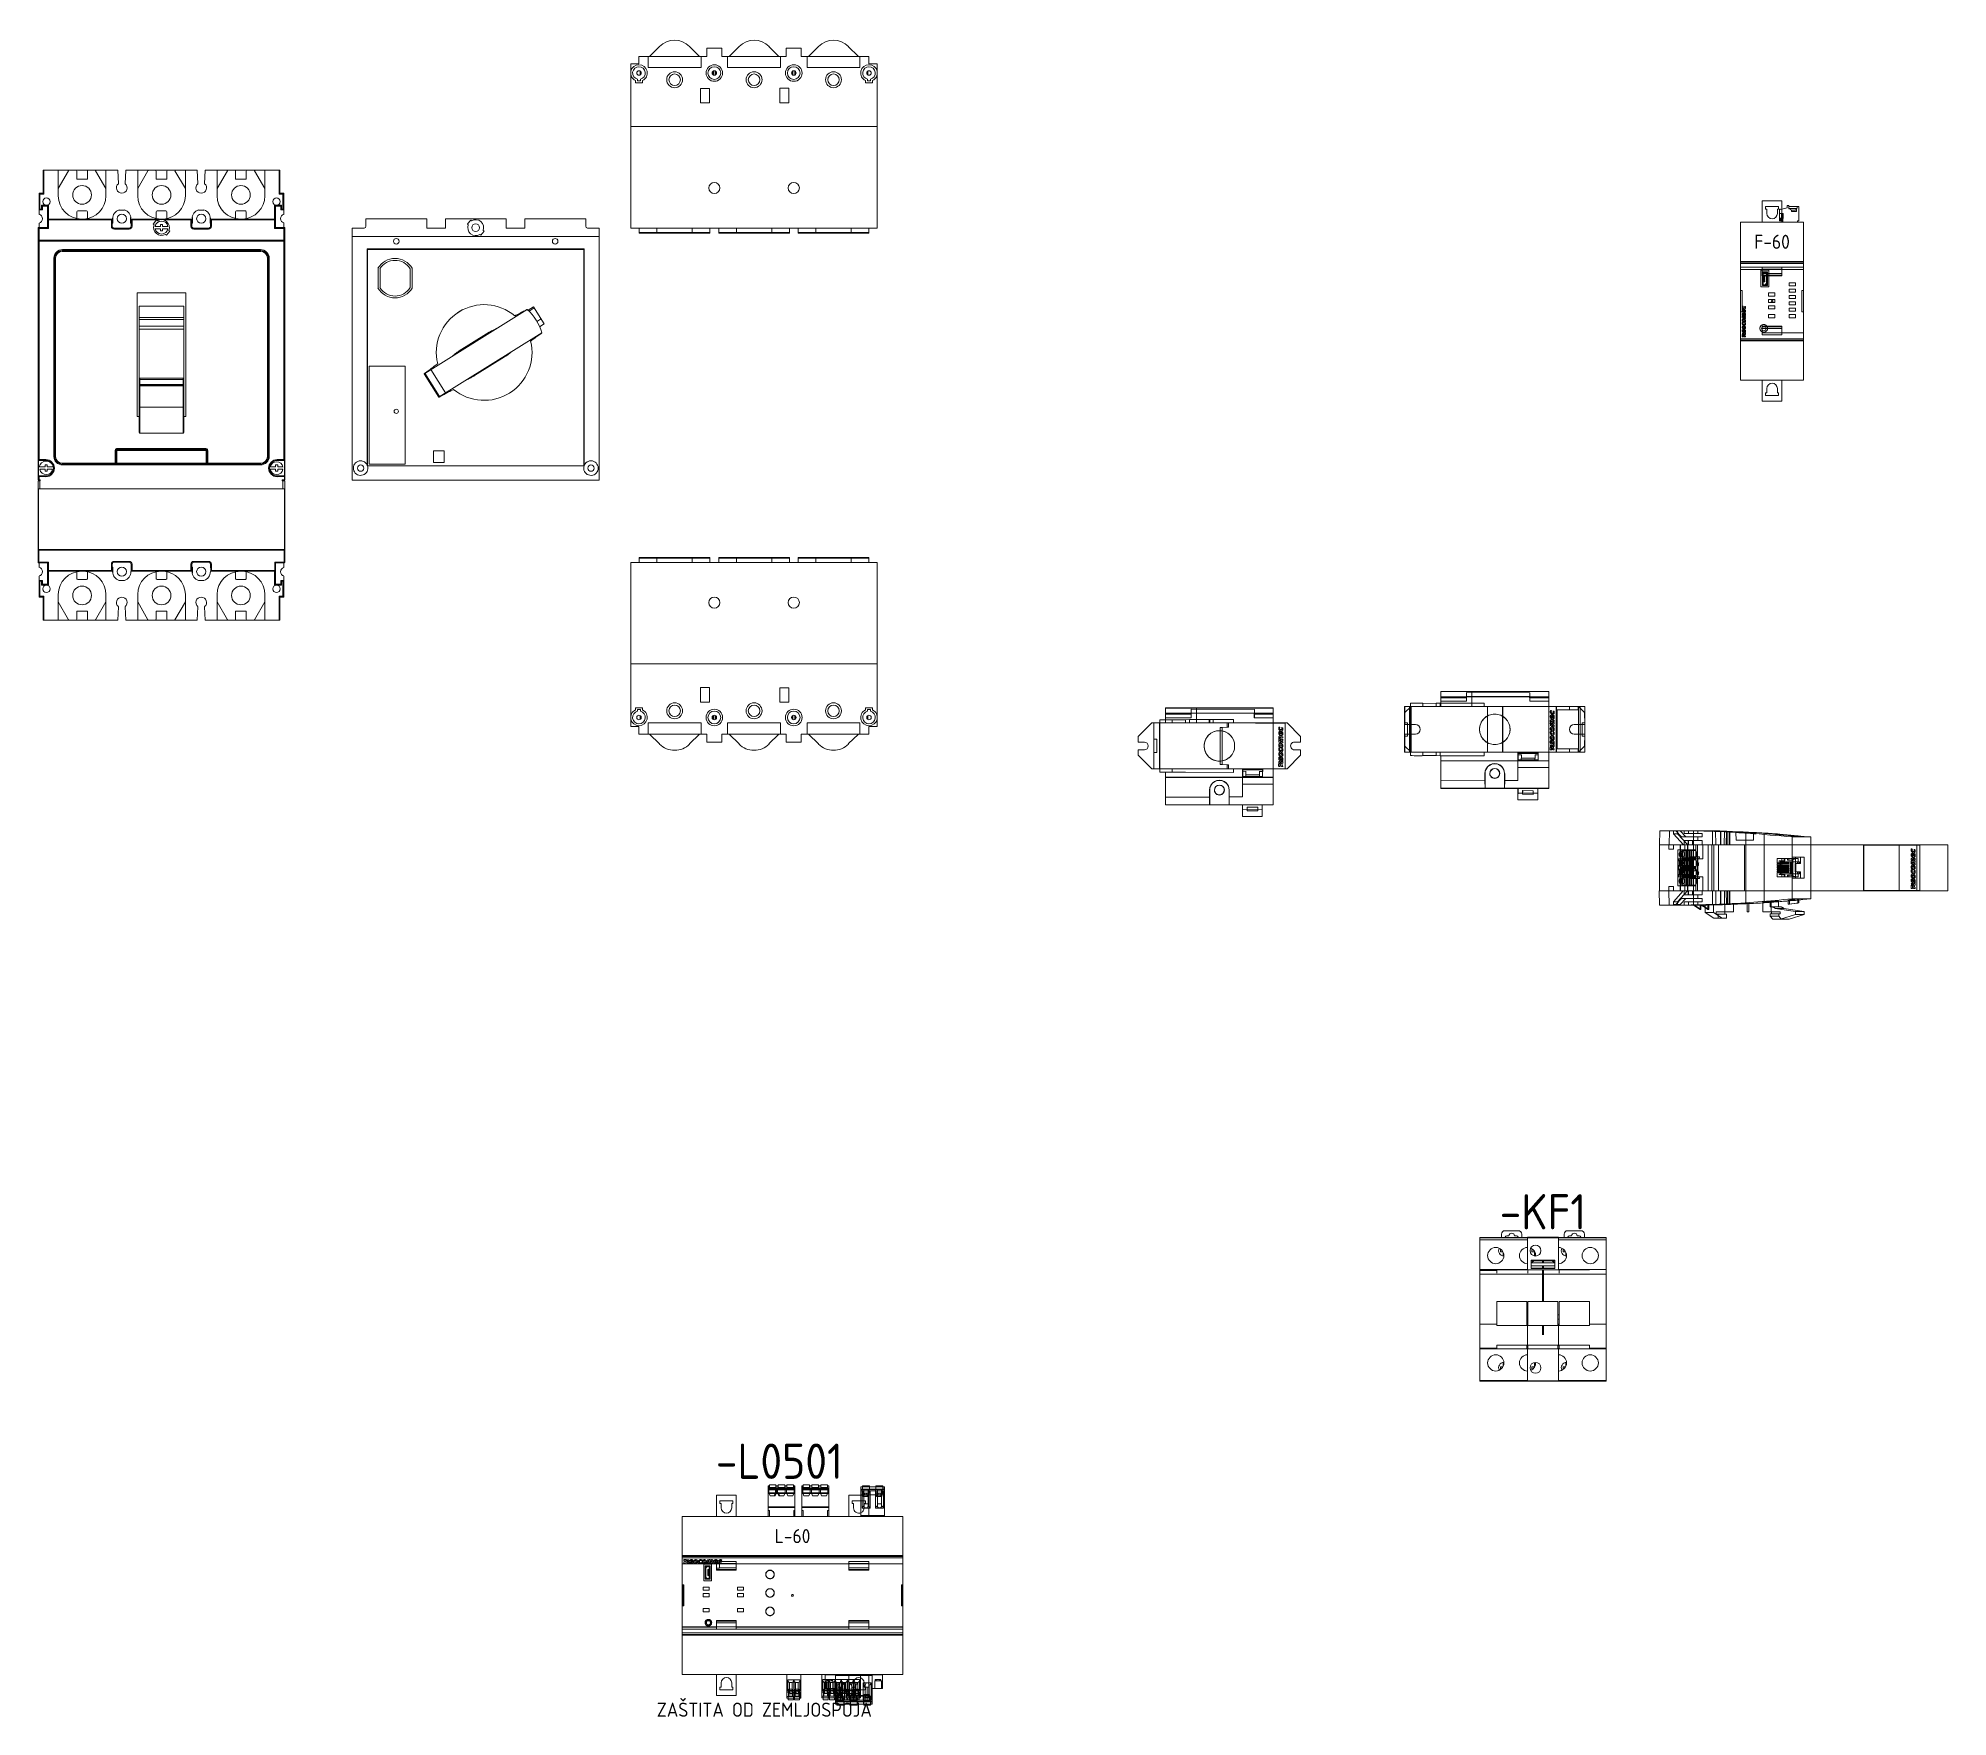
# Model space of a CAD drawing. Header units: millimetres. Extents: x 0 to 69574, y -5 to 41746.
# Drawn here: x 50618 to 51699, y 35771 to 36722 of the extents above; entities that cross this region are included whole.
import ezdxf
from ezdxf.enums import TextEntityAlignment as Align

# ---------------------------------------------------------------- set-up
doc = ezdxf.new("R2010")
doc.units = ezdxf.units.MM
doc.set_wipeout_variables(frame=1)
doc.layers.add('! NO PLOT !', color=7, linetype='Continuous', true_color=0xff75dd, plot=False)
doc.layers.add('000-PI-Oprema', color=30, linetype='Continuous', lineweight=5)
doc.layers.add('000-PI-ORMAR', color=2, linetype='Continuous')
doc.layers.add('000-PI_TEXT', color=7, linetype='Continuous')
doc.styles.add('PI0', font='isocpeur.ttf', dxfattribs={"width": 0.9})

# ---------------------------------------------------------------- blocks, each defined once
blk = doc.blocks.new('NSX630F 360A - C63F32D630')
at = {"layer": '000-PI-Oprema'}
for p, q in [((46671.6, 38149.1), (46671.6, 38162.1)), ((46671.6, 38162.1), (46713.9, 38162.1)), ((46672.1, 38162.1), (46672.1, 38148.6)), ((46680.2, 38147.6), (46680.2, 38162.1)), ((46680.2, 38151.7), (46686, 38161.8)), ((46690.7, 38161.6), (46690.7, 38157.1)), ((46690.7, 38157.1), (46696.7, 38157.1)), ((46696.7, 38157.1), (46696.7, 38161.6)), ((46701.3, 38161.8), (46707.2, 38151.7)), ((46707.2, 38147.6), (46707.2, 38162.1)), ((46713.9, 38162.1), (46714.3, 38154.4)), ((46718.1, 38154.4), (46718.4, 38162.1)), ((46718.4, 38162.1), (46758.9, 38162.1)), ((46725.2, 38147.6), (46725.2, 38162.1)), ((46725.2, 38151.7), (46731, 38161.8)), ((46735.7, 38161.6), (46735.7, 38157.1)), ((46735.7, 38157.1), (46741.7, 38157.1)), ((46741.7, 38157.1), (46741.7, 38161.6)), ((46746.3, 38161.8), (46752.2, 38151.7)), ((46752.2, 38147.6), (46752.2, 38162.1)), ((46758.9, 38162.1), (46759.3, 38154.4)), ((46763.1, 38154.4), (46763.4, 38162.1)), ((46763.4, 38162.1), (46805.8, 38162.1)), ((46770.2, 38147.6), (46770.2, 38162.1)), ((46770.2, 38151.7), (46776, 38161.8)), ((46780.7, 38161.6), (46780.7, 38157.1)), ((46780.7, 38157.1), (46786.7, 38157.1)), ((46786.7, 38157.1), (46786.7, 38161.6)), ((46791.3, 38161.8), (46797.2, 38151.7)), ((46797.2, 38147.6), (46797.2, 38162.1)), ((46805.3, 38148.6), (46805.3, 38162.1)), ((46805.8, 38162.1), (46805.8, 38149.1)), ((46669.3, 38137), (46669.3, 38149.1)), ((46669.8, 38148.6), (46669.3, 38149.1)), ((46669.3, 38149.1), (46671.6, 38149.1)), ((46669.8, 38148.6), (46669.8, 38140.1)), ((46672.1, 38148.6), (46669.8, 38148.6)), ((46672.1, 38148.6), (46671.6, 38149.1)), ((46805.3, 38148.6), (46805.8, 38149.1)), ((46807.5, 38148.6), (46805.3, 38148.6)), ((46805.8, 38149.1), (46808, 38149.1)), ((46808, 38149.1), (46807.5, 38148.6)), ((46807.5, 38140.1), (46807.5, 38148.6)), ((46808, 38149.1), (46808, 38137)), ((46669.3, 38139.6), (46669.8, 38140.1)), ((46671.2, 38139.6), (46669.3, 38139.6)), ((46669.8, 38140.1), (46670.7, 38140.1)), ((46670.7, 38140.1), (46670.7, 38142.2)), ((46670.7, 38142.2), (46671.2, 38141.7)), ((46670.7, 38142.2), (46674.7, 38142.2)), ((46670.7, 38140.1), (46671.2, 38139.6)), ((46671.2, 38141.7), (46671.2, 38139.6)), ((46674.2, 38141.7), (46671.2, 38141.7)), ((46674.7, 38142.2), (46674.2, 38141.7)), ((46674.2, 38129.6), (46674.2, 38141.7)), ((46710.3, 38133.9), (46674.2, 38133.9)), ((46674.7, 38142.2), (46674.7, 38129.1)), ((46674.7, 38134.4), (46710.3, 38134.4)), ((46690.7, 38134.7), (46690.7, 38138.6)), ((46691.2, 38139.1), (46696.2, 38139.1)), ((46696.7, 38138.6), (46696.7, 38134.7)), ((46710.3, 38133.9), (46710.3, 38134.4)), ((46710.3, 38133.9), (46710.3, 38130.4)), ((46710.8, 38133.9), (46710.3, 38133.9)), ((46710.8, 38130.4), (46710.8, 38134.6)), ((46710.8, 38134.6), (46711, 38134.6)), ((46711.2, 38135.3), (46711.2, 38132.1)), ((46714.6, 38139.5), (46717.7, 38139.5)), ((46721.2, 38132.1), (46721.2, 38135.3)), ((46721.4, 38134.6), (46721.6, 38134.6)), ((46721.5, 38130.4), (46721.6, 38134.6)), ((46722.1, 38133.9), (46721.6, 38133.9)), ((46722, 38130.4), (46722.1, 38133.9)), ((46722.1, 38134.4), (46722.1, 38133.9)), ((46722.1, 38134.4), (46755.3, 38134.4)), ((46722.1, 38133.9), (46737.4, 38133.9)), ((46735.8, 38133.9), (46734, 38131.6)), ((46735.7, 38134.7), (46735.7, 38138.6)), ((46736.4, 38133.4), (46735.8, 38133.9)), ((46736.2, 38139.1), (46741.2, 38139.1)), ((46755.3, 38133.9), (46740, 38133.9)), ((46741.7, 38138.6), (46741.7, 38134.7)), ((46755.3, 38133.9), (46755.3, 38134.4)), ((46755.3, 38133.9), (46755.3, 38130.4)), ((46755.8, 38133.9), (46755.3, 38133.9)), ((46755.8, 38130.4), (46755.8, 38134.6)), ((46755.8, 38134.6), (46756, 38134.6)), ((46756.2, 38135.3), (46756.2, 38132.1)), ((46759.6, 38139.5), (46762.7, 38139.5)), ((46766.2, 38132.1), (46766.2, 38135.3)), ((46766.4, 38134.6), (46766.6, 38134.6)), ((46766.5, 38130.4), (46766.6, 38134.6)), ((46767.1, 38133.9), (46766.6, 38133.9)), ((46767, 38130.4), (46767.1, 38133.9)), ((46767.1, 38134.4), (46767.1, 38133.9)), ((46767.1, 38134.4), (46802.7, 38134.4)), ((46803.2, 38133.9), (46767.1, 38133.9)), ((46780.7, 38134.7), (46780.7, 38138.6)), ((46781.2, 38139.1), (46786.2, 38139.1)), ((46786.7, 38138.6), (46786.7, 38134.7)), ((46802.7, 38129.1), (46802.7, 38142.2)), ((46802.7, 38142.2), (46806.7, 38142.2)), ((46802.7, 38142.2), (46803.2, 38141.7)), ((46803.2, 38141.7), (46803.2, 38129.6)), ((46806.2, 38141.7), (46803.2, 38141.7)), ((46806.7, 38142.2), (46806.2, 38141.7)), ((46806.2, 38139.6), (46806.2, 38141.7)), ((46806.7, 38140.1), (46806.2, 38139.6)), ((46808, 38139.6), (46806.2, 38139.6)), ((46806.7, 38142.2), (46806.7, 38140.1)), ((46806.7, 38140.1), (46807.5, 38140.1)), ((46807.5, 38140.1), (46808, 38139.6)), ((46668.8, 37986.6), (46668.8, 38129.6)), ((46669.3, 38129.1), (46668.8, 38129.6)), ((46668.8, 38129.6), (46674.2, 38129.6)), ((46669.3, 38132.1), (46669.3, 38129.6)), ((46669.3, 37998.2), (46669.3, 38129.1)), ((46674.7, 38129.1), (46669.3, 38129.1)), ((46674.7, 38129.1), (46674.2, 38129.6)), ((46710.3, 38130.4), (46710.8, 38130.4)), ((46710.8, 38132.1), (46711.2, 38132.1)), ((46712, 38129.2), (46712, 38128.7)), ((46712, 38129.2), (46720.3, 38129.2)), ((46720.3, 38128.7), (46712, 38128.7)), ((46720.3, 38128.7), (46720.3, 38129.2)), ((46721.6, 38132.1), (46721.2, 38132.1)), ((46721.5, 38130.4), (46722, 38130.4)), ((46734, 38131.6), (46734.5, 38131.2)), ((46738.1, 38130.2), (46735.1, 38130.2)), ((46735.1, 38128.9), (46738.1, 38128.9)), ((46738.1, 38131.3), (46738.1, 38130.2)), ((46739.3, 38131.3), (46738.1, 38131.3)), ((46738.1, 38128.9), (46738.1, 38127.8)), ((46738.1, 38127.8), (46739.3, 38127.8)), ((46739.3, 38130.2), (46739.3, 38131.3)), ((46742.3, 38130.2), (46739.3, 38130.2)), ((46739.3, 38127.8), (46739.3, 38128.9)), ((46739.3, 38128.9), (46742.3, 38128.9)), ((46741, 38125.7), (46741.5, 38125.3)), ((46741.5, 38125.3), (46743.4, 38127.5)), ((46743.4, 38127.5), (46742.9, 38127.9)), ((46755.3, 38130.4), (46755.8, 38130.4)), ((46756.2, 38132.1), (46755.8, 38132.1)), ((46757, 38129.2), (46757, 38128.7)), ((46757, 38129.2), (46765.3, 38129.2)), ((46765.3, 38128.7), (46757, 38128.7)), ((46765.3, 38128.7), (46765.3, 38129.2)), ((46766.6, 38132.1), (46766.2, 38132.1)), ((46766.5, 38130.4), (46767, 38130.4)), ((46802.7, 38129.1), (46803.2, 38129.6)), ((46802.7, 38129.1), (46808, 38129.1)), ((46803.2, 38129.6), (46808.5, 38129.6)), ((46808, 38132.2), (46808, 38129.6)), ((46808.5, 38129.6), (46808, 38129.1)), ((46808, 38122.4), (46808, 38129.1)), ((46808.5, 37986.6), (46808.5, 38129.6)), ((46808, 38121.9), (46668.8, 38121.9)), ((46669.3, 38122.4), (46808.5, 38122.4)), ((46677.7, 38000), (46677.7, 38112.2)), ((46678.7, 38112.2), (46677.7, 38112.2)), ((46678.2, 38000), (46678.2, 38112.2)), ((46678.7, 38112.2), (46678.7, 38000)), ((46682.6, 38117.1), (46682.6, 38116.1)), ((46682.6, 38117.1), (46794.8, 38117.1)), ((46682.6, 38116.6), (46794.8, 38116.6)), ((46794.8, 38116.1), (46682.6, 38116.1)), ((46794.8, 38116.1), (46794.8, 38117.1)), ((46798.7, 38000), (46798.7, 38112.2)), ((46799.7, 38112.2), (46798.7, 38112.2)), ((46799.2, 38112.2), (46799.2, 38000)), ((46799.7, 38112.2), (46799.7, 38000)), ((46808, 38121.9), (46808.5, 38122.4)), ((46808, 38121.9), (46808, 37998.2)), ((46724.9, 38022.5), (46724.9, 38092.6)), ((46724.9, 38092.6), (46752.5, 38092.6)), ((46752.5, 38092.6), (46752.5, 38022.5)), ((46726.1, 38085), (46726.1, 38013.5)), ((46726.1, 38085), (46751.3, 38085)), ((46751.3, 38040), (46751.3, 38085)), ((46751.3, 38078.6), (46726.1, 38078.6)), ((46726.1, 38077.5), (46751.3, 38077.5)), ((46751.3, 38073.7), (46726.1, 38073.7)), ((46726.1, 38072.1), (46751.3, 38072.1)), ((46726.2, 38039.9), (46726.1, 38039.9)), ((46726.5, 38044.3), (46726.5, 38040.1)), ((46750.9, 38044.3), (46726.5, 38044.3)), ((46726.5, 38043.6), (46750.9, 38043.6)), ((46750.9, 38040.7), (46726.5, 38040.7)), ((46750.9, 38040.1), (46726.5, 38040.1)), ((46726.5, 38040), (46726.5, 38013.1)), ((46750.9, 38040), (46726.5, 38040)), ((46750.9, 38040.1), (46750.9, 38044.3)), ((46750.9, 38013.1), (46750.9, 38040)), ((46751.3, 38039.9), (46751.2, 38039.9)), ((46751.3, 38013.5), (46751.3, 38039.9)), ((46750.9, 38027.9), (46726.5, 38027.9)), ((46726.1, 38022.5), (46724.9, 38022.5)), ((46752.5, 38022.5), (46751.3, 38022.5)), ((46763.6, 38003.9), (46713.7, 38003.9)), ((46763.6, 38004.4), (46713.8, 38004.4)), ((46713.8, 38004.4), (46713.8, 38003.4)), ((46726.5, 38013.1), (46750.9, 38013.1)), ((46763.6, 38003.4), (46763.6, 38004.4)), ((46669.3, 37998.2), (46668.8, 37997.9)), ((46669, 37997.7), (46669, 37989)), ((46673.2, 37997.7), (46669, 37997.7)), ((46673.2, 37998.2), (46669.3, 37998.2)), ((46672.8, 37994), (46669.4, 37994)), ((46672.8, 37995.1), (46672.8, 37994)), ((46674, 37995.1), (46672.8, 37995.1)), ((46673.2, 37997.7), (46673.2, 37998.2)), ((46674, 37994), (46674, 37995.1)), ((46677.4, 37994), (46674, 37994)), ((46677.7, 38000), (46678.7, 38000)), ((46682.6, 37996.1), (46682.6, 37995.1)), ((46682.6, 37996.1), (46712.4, 37996.1)), ((46764.3, 37995.6), (46682.6, 37995.6)), ((46794.8, 37995.1), (46682.6, 37995.1)), ((46713.4, 38003.1), (46712.4, 38003.1)), ((46712.4, 38003.1), (46712.4, 37996.1)), ((46712.4, 37996.1), (46712.9, 37995.6)), ((46712.9, 38003.1), (46712.9, 37995.6)), ((46712.9, 37996.1), (46764.4, 37996.1)), ((46713.4, 38003.1), (46713.4, 37995.6)), ((46763.6, 38003.4), (46713.8, 38003.4)), ((46764.9, 38003.1), (46763.9, 38003.1)), ((46763.9, 37995.6), (46763.9, 38003.1)), ((46764.4, 37995.6), (46764.4, 38003.1)), ((46764.9, 37996.1), (46764.4, 37995.6)), ((46794.8, 37995.6), (46764.4, 37995.6)), ((46764.9, 37996.1), (46764.9, 38003.1)), ((46764.9, 37996.1), (46794.8, 37996.1)), ((46794.8, 37995.1), (46794.8, 37996.1)), ((46798.7, 38000), (46799.7, 38000)), ((46803.3, 37994), (46800.3, 37994)), ((46804.5, 37995.1), (46803.3, 37995.1)), ((46803.3, 37995.1), (46803.3, 37994)), ((46808, 37998.2), (46804.2, 37998.2)), ((46804.2, 37998.2), (46804.2, 37997.7)), ((46808.3, 37997.7), (46804.2, 37997.7)), ((46804.5, 37994), (46804.5, 37995.1)), ((46807.5, 37994), (46804.5, 37994)), ((46808.5, 37997.9), (46808, 37998.2)), ((46808.3, 37997.7), (46808, 37998.2)), ((46808.3, 37986.6), (46808.3, 37997.7)), ((46668.8, 37988.8), (46669.3, 37988.5)), ((46668.8, 37986.6), (46670, 37986.6)), ((46668.8, 37939.7), (46668.8, 37986.2)), ((46670, 37986.2), (46668.8, 37986.2)), ((46669, 37989), (46669.3, 37988.5)), ((46669, 37989), (46673.2, 37989)), ((46669.3, 37986.2), (46669.3, 37988.5)), ((46669.3, 37988.5), (46673.2, 37988.5)), ((46669.8, 37992.7), (46672.8, 37992.7)), ((46669.8, 37986.2), (46669.8, 37981.6)), ((46670, 37986.6), (46670, 37986.2)), ((46672.8, 37992.7), (46672.8, 37991.6)), ((46672.8, 37991.6), (46674, 37991.6)), ((46673.2, 37988.5), (46673.2, 37989)), ((46674, 37991.6), (46674, 37992.7)), ((46674, 37992.7), (46677, 37992.7)), ((46800.3, 37992.7), (46803.3, 37992.7)), ((46803.3, 37992.7), (46803.3, 37991.6)), ((46803.3, 37991.6), (46804.5, 37991.6)), ((46804.2, 37989), (46808.3, 37989)), ((46804.2, 37989), (46804.2, 37988.5)), ((46804.2, 37988.5), (46808.5, 37988.5)), ((46804.5, 37992.7), (46807.5, 37992.7)), ((46804.5, 37991.6), (46804.5, 37992.7)), ((46807, 37986.6), (46808.5, 37986.6)), ((46807, 37986.6), (46807, 37986.2)), ((46807, 37986.2), (46808.5, 37986.2)), ((46807.5, 37981.6), (46807.5, 37986.2)), ((46808, 37986.6), (46808, 37986.2)), ((46808.5, 37940.1), (46808.5, 37986.2)), ((46668.9, 37981.6), (46808.5, 37981.6)), ((46669, 37981.6), (46669, 37947.3)), ((46808.3, 37947.3), (46808.3, 37981.6)), ((46668.8, 37947.3), (46808.5, 37947.3)), ((46668.8, 37939.7), (46669.2, 37940.1)), ((46674.2, 37939.7), (46668.8, 37939.7)), ((46808.1, 37946.9), (46669.2, 37946.9)), ((46669.2, 37946.9), (46669.2, 37940.1)), ((46669.2, 37940.1), (46674.6, 37940.1)), ((46669.3, 37939.7), (46669.3, 37937.1)), ((46674.6, 37940.1), (46674.2, 37939.7)), ((46674.2, 37927.6), (46674.2, 37939.7)), ((46674.6, 37940.1), (46674.6, 37934.9)), ((46712, 37940.5), (46720.3, 37940.5)), ((46712, 37940.5), (46712, 37940)), ((46720.3, 37940), (46712, 37940)), ((46720.3, 37940), (46720.3, 37940.5)), ((46757, 37940.5), (46765.3, 37940.5)), ((46757, 37940.5), (46757, 37940)), ((46765.3, 37940), (46757, 37940)), ((46765.3, 37940), (46765.3, 37940.5)), ((46802.8, 37940.1), (46808.5, 37940.1)), ((46802.8, 37940.1), (46803.2, 37939.7)), ((46802.8, 37934.9), (46802.8, 37940.1)), ((46808.1, 37939.7), (46803.2, 37939.7)), ((46803.2, 37939.7), (46803.2, 37927.6)), ((46808, 37939.7), (46808, 37937)), ((46808.1, 37939.7), (46808.1, 37946.9)), ((46669.3, 37920.2), (46669.3, 37932.2)), ((46669.8, 37929.2), (46669.3, 37929.7)), ((46669.3, 37929.7), (46671.2, 37929.7)), ((46670.7, 37929.2), (46669.8, 37929.2)), ((46669.8, 37929.2), (46669.8, 37920.7)), ((46670.7, 37929.2), (46671.2, 37929.7)), ((46670.7, 37927.1), (46670.7, 37929.2)), ((46671.2, 37929.7), (46671.2, 37927.6)), ((46710.3, 37935.3), (46674.2, 37935.3)), ((46710.3, 37934.9), (46674.6, 37934.9)), ((46674.7, 37934.9), (46674.7, 37927.1)), ((46690.7, 37934.5), (46690.7, 37930.7)), ((46691.2, 37930.2), (46696.2, 37930.2)), ((46696.7, 37930.7), (46696.7, 37934.5)), ((46710.8, 37938.8), (46710.3, 37938.8)), ((46710.3, 37938.8), (46710.3, 37935.3)), ((46710.8, 37934.7), (46710.8, 37938.8)), ((46710.8, 37937.2), (46711.2, 37937.2)), ((46710.8, 37934.7), (46711, 37934.7)), ((46711.2, 37937.2), (46711.2, 37933.9)), ((46714.6, 37929.7), (46717.7, 37929.7)), ((46721.4, 37934.7), (46721.6, 37934.7)), ((46722, 37938.8), (46721.5, 37938.8)), ((46721.6, 37934.7), (46721.5, 37938.8)), ((46722.1, 37935.3), (46722, 37938.8)), ((46722.1, 37935.3), (46755.3, 37935.3)), ((46755.3, 37934.9), (46722.1, 37934.9)), ((46735.7, 37934.5), (46735.7, 37930.7)), ((46736.2, 37930.2), (46741.2, 37930.2)), ((46741.7, 37930.7), (46741.7, 37934.5)), ((46755.8, 37938.8), (46755.3, 37938.8)), ((46755.3, 37938.8), (46755.3, 37935.3)), ((46755.8, 37934.7), (46755.8, 37938.8)), ((46756.2, 37937.2), (46755.8, 37937.2)), ((46755.8, 37934.7), (46756, 37934.7)), ((46756.2, 37937.2), (46756.2, 37933.9)), ((46759.6, 37929.7), (46762.7, 37929.7)), ((46766.4, 37934.7), (46766.6, 37934.7)), ((46767, 37938.8), (46766.5, 37938.8)), ((46766.6, 37934.7), (46766.5, 37938.8)), ((46767.1, 37935.3), (46767, 37938.8)), ((46803.2, 37935.3), (46767.1, 37935.3)), ((46802.8, 37934.9), (46767.1, 37934.9)), ((46780.7, 37934.5), (46780.7, 37930.7)), ((46781.2, 37930.2), (46786.2, 37930.2)), ((46786.7, 37930.7), (46786.7, 37934.5)), ((46802.7, 37927.1), (46802.7, 37934.9)), ((46806.2, 37929.7), (46808, 37929.7)), ((46806.7, 37929.2), (46806.2, 37929.7)), ((46806.2, 37927.6), (46806.2, 37929.7)), ((46807.5, 37929.2), (46806.7, 37929.2)), ((46806.7, 37929.2), (46806.7, 37927.1)), ((46807.5, 37929.2), (46808, 37929.7)), ((46807.5, 37920.7), (46807.5, 37929.2)), ((46808, 37932.2), (46808, 37920.2)), ((46669.8, 37920.7), (46669.3, 37920.2)), ((46671.6, 37920.2), (46669.3, 37920.2)), ((46669.8, 37920.7), (46672.1, 37920.7)), ((46670.7, 37927.1), (46671.2, 37927.6)), ((46674.7, 37927.1), (46670.7, 37927.1)), ((46671.2, 37927.6), (46674.2, 37927.6)), ((46672.1, 37920.7), (46671.6, 37920.2)), ((46671.6, 37907.2), (46671.6, 37920.2)), ((46672.1, 37920.7), (46672.1, 37907.2)), ((46674.7, 37927.1), (46674.2, 37927.6)), ((46680.2, 37921.7), (46680.2, 37907.2)), ((46686, 37907.4), (46680.2, 37917.5)), ((46707.2, 37917.5), (46701.3, 37907.4)), ((46707.2, 37921.7), (46707.2, 37907.2)), ((46725.2, 37921.7), (46725.2, 37907.2)), ((46731, 37907.4), (46725.2, 37917.5)), ((46752.2, 37917.5), (46746.3, 37907.4)), ((46752.2, 37921.7), (46752.2, 37907.2)), ((46770.2, 37921.7), (46770.2, 37907.2)), ((46776, 37907.4), (46770.2, 37917.5)), ((46797.2, 37917.5), (46791.3, 37907.4)), ((46797.2, 37921.7), (46797.2, 37907.2)), ((46802.7, 37927.1), (46803.2, 37927.6)), ((46806.7, 37927.1), (46802.7, 37927.1)), ((46803.2, 37927.6), (46806.2, 37927.6)), ((46805.3, 37920.7), (46807.5, 37920.7)), ((46805.3, 37920.7), (46805.8, 37920.2)), ((46805.3, 37907.2), (46805.3, 37920.7)), ((46808, 37920.2), (46805.8, 37920.2)), ((46805.8, 37920.2), (46805.8, 37907.2)), ((46806.7, 37927.1), (46806.2, 37927.6)), ((46807.5, 37920.7), (46808, 37920.2)), ((46671.6, 37907.2), (46713.9, 37907.2)), ((46690.7, 37912.2), (46696.7, 37912.2)), ((46690.7, 37907.7), (46690.7, 37912.2)), ((46696.7, 37912.2), (46696.7, 37907.7)), ((46714.3, 37914.8), (46713.9, 37907.2)), ((46718.4, 37907.2), (46718.1, 37914.8)), ((46718.4, 37907.2), (46758.9, 37907.2)), ((46735.7, 37912.2), (46741.7, 37912.2)), ((46735.7, 37907.7), (46735.7, 37912.2)), ((46741.7, 37912.2), (46741.7, 37907.7)), ((46759.3, 37914.8), (46758.9, 37907.2)), ((46763.4, 37907.2), (46763.1, 37914.8)), ((46763.4, 37907.2), (46805.8, 37907.2)), ((46780.7, 37912.2), (46786.7, 37912.2)), ((46780.7, 37907.7), (46780.7, 37912.2)), ((46786.7, 37912.2), (46786.7, 37907.7))]:
    blk.add_line(p, q, dxfattribs=at)
for centre, radius in [((46673.5, 38144.3), 2.08), ((46693.7, 38148.1), 5.3), ((46738.7, 38148.1), 5.3), ((46783.7, 38148.1), 5.3), ((46803.8, 38144.3), 2.08), ((46716.2, 38134.6), 2.6), ((46761.2, 38134.6), 2.6), ((46716.2, 37934.7), 2.6), ((46761.2, 37934.7), 2.6), ((46673.5, 37924.9), 2.08), ((46693.7, 37921.2), 5.3), ((46738.7, 37921.2), 5.3), ((46783.7, 37921.2), 5.3), ((46803.8, 37924.9), 2.08)]:
    blk.add_circle(centre, radius, dxfattribs=at)
for centre, radius, start, end in [((46686.5, 38161.6), 0.5, 90, 150), ((46690.2, 38161.6), 0.5, 0, 90), ((46697.2, 38161.6), 0.5, 90, 180), ((46700.9, 38161.6), 0.5, 30, 90), ((46731.5, 38161.6), 0.5, 90, 150), ((46735.2, 38161.6), 0.5, 0, 90), ((46742.2, 38161.6), 0.5, 90, 180), ((46745.9, 38161.6), 0.5, 30, 90), ((46776.5, 38161.6), 0.5, 90, 150), ((46780.2, 38161.6), 0.5, 0, 90), ((46787.2, 38161.6), 0.5, 90, 180), ((46790.9, 38161.6), 0.5, 30, 90), ((46693.4, 38147.6), 13.2, 180, 270), ((46694, 38147.6), 13.2, 272.5461, 0), ((46716.2, 38152.1), 3.05, 129.3877, 50.6123), ((46738.4, 38147.6), 13.2, 180, 270), ((46739, 38147.6), 13.2, 272.5461, 0), ((46761.2, 38152.1), 3.05, 129.3877, 50.6123), ((46783.4, 38147.6), 13.2, 180, 270), ((46784, 38147.6), 13.2, 272.5461, 0), ((46668.7, 38134.6), 2.55, 284.7678, 75.2322), ((46674.7, 38133.9), 0.5, 90, 180), ((46691.2, 38138.6), 0.5, 90, 180), ((46696.2, 38138.6), 0.5, 0, 90), ((46710.3, 38133.9), 0.5, 1, 90), ((46716.2, 38134.6), 5.19, 107.3474, 180), ((46716.2, 38134.6), 5.19, 0, 72.6526), ((46722.1, 38133.9), 0.5, 90, 179), ((46736.2, 38138.6), 0.5, 90, 180), ((46738.7, 38129.6), 4.5, 338.7974, 121.2026), ((46741.2, 38138.6), 0.5, 0, 90), ((46755.3, 38133.9), 0.5, 1, 90), ((46761.2, 38134.6), 5.19, 107.3474, 180), ((46761.2, 38134.6), 5.19, 0, 72.6526), ((46767.1, 38133.9), 0.5, 90, 179), ((46781.2, 38138.6), 0.5, 90, 180), ((46786.2, 38138.6), 0.5, 0, 90), ((46802.7, 38133.9), 0.5, 0, 90), ((46808.7, 38134.6), 2.55, 104.7678, 178.8765), ((46808.7, 38134.7), 2.55, 181.1235, 255.2322), ((46712, 38130.4), 1.7, 181, 270), ((46712, 38130.4), 1.2, 181, 270), ((46720.3, 38130.4), 1.7, 270, 359), ((46720.3, 38130.4), 1.2, 270, 359), ((46738.7, 38129.6), 4.5, 158.7974, 301.2026), ((46738.7, 38129.6), 3.67, 10.198, 169.802), ((46738.7, 38129.6), 3.67, 190.198, 349.802), ((46757, 38130.4), 1.7, 181, 270), ((46757, 38130.4), 1.2, 181, 270), ((46765.3, 38130.4), 1.7, 270, 359), ((46765.3, 38130.4), 1.2, 270, 359), ((46669.3, 38121.9), 0.5, 90, 180), ((46682.6, 38112.2), 4.9, 90, 180), ((46682.6, 38112.2), 4.4, 90, 180), ((46682.6, 38112.2), 3.9, 90, 180), ((46794.8, 38112.2), 4.9, 0, 90), ((46794.8, 38112.2), 4.4, 0, 90), ((46794.8, 38112.2), 3.9, 0, 90), ((46726.4, 38039.6), 0.363, 137.0497, 144.8059), ((46726.5, 38013.5), 0.4, 180, 270), ((46750.9, 38013.5), 0.4, 270, 0), ((46669, 37997.9), 0.2, 180, 270), ((46673.4, 37993.3), 4.05, 9.2356, 170.7644), ((46673.2, 37993.3), 4.85, 270, 90), ((46673.2, 37993.3), 4.35, 270, 90), ((46682.6, 38000), 4.9, 180, 270), ((46682.6, 38000), 4.4, 180, 270), ((46682.6, 38000), 3.9, 180, 270), ((46713.7, 38003.1), 1.25, 172.6913, 180.2112), ((46794.8, 38000), 4.9, 270, 360), ((46794.8, 38000), 4.4, 270, 0), ((46794.8, 38000), 3.9, 270, 360), ((46804.2, 37993.3), 4.85, 90, 270), ((46804.2, 37993.3), 4.35, 90, 270), ((46803.9, 37993.3), 3.67, 10.198, 169.802), ((46808.3, 37997.9), 0.2, 270, 0), ((46669, 37988.8), 0.2, 90, 180), ((46673.4, 37993.3), 3.67, 190.198, 349.802), ((46803.9, 37993.3), 3.67, 190.198, 349.802), ((46808.3, 37988.8), 0.2, 0, 90), ((46669.2, 37947.3), 0.4, 180, 270.0014), ((46712, 37938.8), 1.7, 90, 179), ((46712, 37938.8), 1.2, 90, 179), ((46720.3, 37938.8), 1.7, 1, 90), ((46720.3, 37938.8), 1.2, 1, 90), ((46757, 37938.8), 1.7, 90, 179), ((46757, 37938.8), 1.2, 90, 179), ((46765.3, 37938.8), 1.7, 1, 90), ((46765.3, 37938.8), 1.2, 1, 90), ((46808.1, 37947.3), 0.4, 269.9964, 0), ((46808.1, 37940.1), 0.4, 270, 0), ((46668.7, 37934.7), 2.55, 284.7678, 75.2322), ((46674.6, 37935.3), 0.4, 180, 270), ((46693.4, 37921.7), 13.2, 90, 180), ((46691.2, 37930.7), 0.5, 180, 270), ((46694, 37921.7), 13.2, 0, 87.4539), ((46696.2, 37930.7), 0.5, 270, 0), ((46710.3, 37935.4), 0.5, 270, 359), ((46716.2, 37934.7), 5.19, 180, 252.6526), ((46716.2, 37934.7), 5.19, 287.3474, 0), ((46722.1, 37935.4), 0.5, 181, 270), ((46738.4, 37921.7), 13.2, 90, 180), ((46736.2, 37930.7), 0.5, 180, 270), ((46739, 37921.7), 13.2, 0, 87.4539), ((46741.2, 37930.7), 0.5, 270, 0), ((46755.3, 37935.4), 0.5, 270, 359), ((46761.2, 37934.7), 5.19, 180, 252.6526), ((46761.2, 37934.7), 5.19, 287.3474, 0), ((46767.1, 37935.4), 0.5, 181, 270), ((46783.4, 37921.7), 13.2, 90, 180), ((46781.2, 37930.7), 0.5, 180, 270), ((46784, 37921.7), 13.2, 0, 87.4539), ((46786.2, 37930.7), 0.5, 270, 0), ((46802.8, 37935.3), 0.4, 270, 0), ((46808.7, 37934.6), 2.55, 104.7678, 178.8765), ((46808.7, 37934.7), 2.55, 181.1235, 255.2322), ((46716.2, 37917.2), 3.05, 309.3877, 230.6123), ((46761.2, 37917.2), 3.05, 309.3877, 230.6123), ((46686.5, 37907.7), 0.5, 210, 270), ((46690.2, 37907.7), 0.5, 270, 0), ((46697.2, 37907.7), 0.5, 180, 270), ((46700.9, 37907.7), 0.5, 270, 330), ((46731.5, 37907.7), 0.5, 210, 270), ((46735.2, 37907.7), 0.5, 270, 0), ((46742.2, 37907.7), 0.5, 180, 270), ((46745.9, 37907.7), 0.5, 270, 330), ((46776.5, 37907.7), 0.5, 210, 270), ((46780.2, 37907.7), 0.5, 270, 0), ((46787.2, 37907.7), 0.5, 180, 270), ((46790.9, 37907.7), 0.5, 270, 330)]:
    blk.add_arc(centre, radius, start, end, dxfattribs=at)
for points in [[(46726.5, 38044.3), (46726.3, 38044.3), (46726.2, 38044.2), (46726.1, 38044.2)], [(46726.1, 38039.9), (46726.1, 38039.9), (46726.1, 38040), (46726.2, 38040)], [(46726.1, 38039.8), (46726.1, 38039.8), (46726.1, 38039.8), (46726.1, 38039.7)], [(46726.2, 38040), (46726.2, 38040), (46726.3, 38040.1), (46726.3, 38040.1)], [(46726.3, 38040.1), (46726.4, 38040.1), (46726.4, 38040.1), (46726.5, 38040.1)], [(46751.3, 38044.2), (46751.2, 38044.2), (46751, 38044.3), (46750.9, 38044.3)], [(46751.1, 38040), (46751, 38040), (46750.9, 38040), (46750.9, 38040)], [(46751.2, 38040), (46751.2, 38040), (46751.3, 38039.9), (46751.3, 38039.9)], [(46726.1, 38027.5), (46726.1, 38027.6), (46726.1, 38027.6), (46726.1, 38027.7)], [(46764.1, 38004.3), (46764, 38004.4), (46763.8, 38004.4), (46763.6, 38004.4)], [(46764.9, 38003.1), (46764.9, 38003.3), (46764.9, 38003.5), (46764.8, 38003.6)]]:
    blk.add_open_spline(points, degree=3, dxfattribs=at)
for points, knots in [([(46726.1, 38043.1), (46726.1, 38043.2), (46726.2, 38043.5), (46726.4, 38043.6), (46726.5, 38043.6)], [0, 0, 0, 0, 0.50895, 1, 1, 1, 1]), ([(46726.5, 38040.7), (46726.4, 38040.7), (46726.2, 38040.6), (46726.1, 38040.4), (46726.1, 38040.3)], [0, 0, 0, 0, 0.503775, 1, 1, 1, 1]), ([(46726.5, 38040), (46726.5, 38040), (46726.3, 38040), (46726.2, 38039.9), (46726.2, 38039.9)], [0, 0, 0, 0, 0.257677, 1, 1, 1, 1]), ([(46750.9, 38043.6), (46751, 38043.6), (46751.2, 38043.5), (46751.3, 38043.2), (46751.3, 38043.1)], [0, 0, 0, 0, 0.491004, 1, 1, 1, 1]), ([(46750.9, 38040.7), (46751, 38040.7), (46751.2, 38040.6), (46751.3, 38040.4), (46751.3, 38040.3)], [0, 0, 0, 0, 0.503775, 1, 1, 1, 1]), ([(46750.9, 38040.1), (46750.9, 38040.1), (46751.1, 38040.1), (46751.2, 38040), (46751.2, 38040)], [0, 0, 0, 0, 0.508832, 1, 1, 1, 1]), ([(46751.3, 38039.7), (46751.3, 38039.8), (46751.2, 38039.9), (46751.1, 38039.9), (46751.1, 38040)], [0, 0, 0, 0, 0.487836, 1, 1, 1, 1]), ([(46726.1, 38027.7), (46726.2, 38027.7), (46726.3, 38027.8), (46726.4, 38027.9), (46726.5, 38027.9)], [0, 0, 0, 0, 0.48818, 1, 1, 1, 1]), ([(46750.9, 38027.9), (46751, 38027.9), (46751.1, 38027.8), (46751.3, 38027.6), (46751.3, 38027.6), (46751.3, 38027.5)], [0, 0, 0, 0, 0.514704, 0.761642, 1, 1, 1, 1]), ([(46713, 38004.2), (46712.9, 38004.1), (46712.6, 38003.8), (46712.5, 38003.5), (46712.5, 38003.3)], [0, 0, 0, 0, 0.499655, 1, 1, 1, 1]), ([(46713.8, 38003.9), (46713.7, 38003.9), (46713.6, 38003.9), (46713.5, 38003.9), (46713.4, 38003.8), (46713.2, 38003.7), (46713.1, 38003.6), (46713, 38003.4), (46713, 38003.3), (46712.9, 38003.2), (46712.9, 38003.1)], [0, 0, 0, 0, 0.098125, 0.204703, 0.324011, 0.459834, 0.608025, 0.75325, 0.882838, 1, 1, 1, 1]), ([(46713.8, 38004.4), (46713.6, 38004.4), (46713.4, 38004.4), (46713.1, 38004.3), (46713, 38004.2)], [0, 0, 0, 0, 0.499992, 1, 1, 1, 1]), ([(46713.7, 38003.9), (46713.7, 38003.9), (46713.6, 38003.9), (46713.4, 38003.9), (46713.3, 38003.8), (46713.2, 38003.7)], [0, 0, 0, 0, 0.004564, 0.501601, 1, 1, 1, 1]), ([(46764.4, 38003.1), (46764.4, 38003.2), (46764.4, 38003.2), (46764.4, 38003.3), (46764.4, 38003.4), (46764.3, 38003.5), (46764.3, 38003.6), (46764.3, 38003.6), (46764.2, 38003.7), (46764.2, 38003.7), (46764.1, 38003.8), (46764.1, 38003.8), (46764, 38003.8), (46763.9, 38003.9), (46763.8, 38003.9), (46763.7, 38003.9), (46763.7, 38003.9), (46763.6, 38003.9)], [0, 0, 0, 0, 0.090444, 0.173187, 0.247736, 0.313548, 0.371857, 0.425106, 0.475649, 0.52565, 0.576974, 0.631267, 0.690092, 0.754946, 0.82739, 0.908843, 1, 1, 1, 1]), ([(46764.2, 38003.7), (46764.2, 38003.7), (46764.1, 38003.8), (46763.9, 38003.9), (46763.7, 38003.9), (46763.6, 38003.9)], [0, 0, 0, 0, 0.007623, 0.514206, 1, 1, 1, 1]), ([(46764.8, 38003.6), (46764.8, 38003.8), (46764.6, 38004.1), (46764.3, 38004.3), (46764.1, 38004.3)], [0, 0, 0, 0, 0.49998, 1, 1, 1, 1]), ([(46669.1, 37997.7), (46669, 37997.7), (46669, 37997.7), (46669, 37997.7), (46669, 37997.7), (46669, 37997.7)], [0, 0, 0, 0, 0.742027, 0.93367, 1, 1, 1, 1]), ([(46669.3, 37998.2), (46669.3, 37998.1), (46669.2, 37997.9), (46669.1, 37997.7), (46669.1, 37997.7)], [0, 0, 0, 0, 0.592904, 1, 1, 1, 1]), ([(46713.4, 38003.1), (46713.4, 38003.2), (46713.5, 38003.4), (46713.7, 38003.4), (46713.8, 38003.4)], [0, 0, 0, 0, 0.49464, 1, 1, 1, 1]), ([(46763.6, 38003.4), (46763.7, 38003.4), (46763.9, 38003.4), (46763.9, 38003.2), (46763.9, 38003.1)], [0, 0, 0, 0, 0.499182, 1, 1, 1, 1]), ([(46764.4, 38003.1), (46764.4, 38003.1), (46764.4, 38003.2), (46764.4, 38003.4), (46764.3, 38003.6), (46764.2, 38003.7)], [0, 0, 0, 0, 0.003659, 0.500168, 1, 1, 1, 1]), ([(46808.5, 37981.6), (46808.5, 37981.6), (46808.5, 37981.6), (46808.5, 37981.6), (46808.5, 37981.6)], [0, 0, 0, 0, 0.201172, 1, 1, 1, 1]), ([(46808.5, 37981.6), (46808.5, 37981.6), (46808.5, 37981.6), (46808.5, 37981.6), (46808.5, 37981.6)], [0, 0, 0, 0, 0.357107, 1, 1, 1, 1]), ([(46669, 37947.3), (46669, 37947.2), (46669, 37947.2), (46669, 37947.1), (46669.1, 37947.1)], [0, 0, 0, 0, 0.259248, 1, 1, 1, 1]), ([(46669.1, 37947.1), (46669.1, 37947), (46669.1, 37947), (46669.2, 37946.9), (46669.2, 37946.9)], [0, 0, 0, 0, 0.338748, 1, 1, 1, 1]), ([(46808.3, 37947), (46808.3, 37946.9), (46808.2, 37946.9), (46808.2, 37946.9), (46808.1, 37946.9)], [0, 0, 0, 0, 0.575441, 1, 1, 1, 1]), ([(46808.3, 37947.3), (46808.3, 37947.2), (46808.3, 37947.1), (46808.3, 37947), (46808.3, 37947)], [0, 0, 0, 0, 0.273712, 1, 1, 1, 1]), ([(46710.3, 37935.3), (46710.3, 37935.2), (46710.3, 37935.1), (46710.3, 37935), (46710.3, 37935), (46710.3, 37934.9), (46710.3, 37934.9), (46710.3, 37934.9), (46710.3, 37934.9), (46710.3, 37934.9), (46710.3, 37934.9), (46710.3, 37934.9)], [0, 0, 0, 0, 0.382183, 0.555677, 0.707196, 0.831509, 0.923707, 0.956691, 0.980577, 0.995101, 1, 1, 1, 1]), ([(46710.3, 37935.3), (46710.3, 37935.3), (46710.4, 37935.3), (46710.6, 37935.3), (46710.7, 37935.3), (46710.8, 37935.3), (46710.8, 37935.3)], [0, 0, 0, 0, 0.369327, 0.683064, 0.897786, 1, 1, 1, 1]), ([(46722.1, 37935.3), (46722, 37935.3), (46721.9, 37935.3), (46721.8, 37935.3), (46721.7, 37935.3), (46721.6, 37935.3), (46721.6, 37935.3)], [0, 0, 0, 0, 0.370694, 0.684928, 0.897776, 1, 1, 1, 1]), ([(46722.1, 37934.9), (46722.1, 37934.9), (46722.1, 37934.9), (46722.1, 37934.9), (46722.1, 37934.9), (46722.1, 37934.9), (46722.1, 37934.9), (46722.1, 37935), (46722.1, 37935), (46722.1, 37935.1), (46722.1, 37935.2), (46722.1, 37935.3)], [0, 0, 0, 0, 0.004899, 0.019421, 0.043306, 0.07629, 0.168488, 0.2928, 0.44432, 0.617814, 1, 1, 1, 1]), ([(46755.3, 37935.3), (46755.3, 37935.2), (46755.3, 37935.1), (46755.3, 37935), (46755.3, 37935), (46755.3, 37934.9), (46755.3, 37934.9), (46755.3, 37934.9), (46755.3, 37934.9), (46755.3, 37934.9), (46755.3, 37934.9), (46755.3, 37934.9)], [0, 0, 0, 0, 0.382186, 0.55568, 0.707199, 0.831512, 0.923709, 0.956694, 0.980579, 0.995101, 1, 1, 1, 1]), ([(46755.3, 37935.3), (46755.3, 37935.3), (46755.4, 37935.3), (46755.6, 37935.3), (46755.7, 37935.3), (46755.8, 37935.3), (46755.8, 37935.3)], [0, 0, 0, 0, 0.369327, 0.683064, 0.897786, 1, 1, 1, 1]), ([(46767.1, 37935.3), (46767, 37935.3), (46766.9, 37935.3), (46766.8, 37935.3), (46766.7, 37935.3), (46766.6, 37935.3), (46766.6, 37935.3)], [0, 0, 0, 0, 0.370694, 0.684928, 0.897776, 1, 1, 1, 1]), ([(46767.1, 37934.9), (46767.1, 37934.9), (46767.1, 37934.9), (46767.1, 37934.9), (46767.1, 37934.9), (46767.1, 37934.9), (46767.1, 37934.9), (46767.1, 37935), (46767.1, 37935), (46767.1, 37935.1), (46767.1, 37935.2), (46767.1, 37935.3)], [0, 0, 0, 0, 0.004899, 0.019423, 0.043308, 0.076293, 0.168491, 0.292803, 0.444323, 0.617816, 1, 1, 1, 1])]:
    blk.add_open_spline(points, degree=3, knots=knots, dxfattribs=at)
blk = doc.blocks.new('STI - 3 pola - 10 A - A9N15655')
blk.add_wipeout([(46215.1, 37467.5), (46286.6, 37467.5), (46286.6, 37386.1), (46215.1, 37386.1)]).dxf.layer = '000-PI-Oprema'
at = {"layer": '000-PI-Oprema'}
for p, q in [((46215.1, 37386.1), (46215.1, 37467.5)), ((46215.1, 37467.5), (46242.1, 37467.5)), ((46215.1, 37467.2), (46242.1, 37467.2)), ((46242.1, 37449.2), (46242.1, 37467.6)), ((46259.6, 37467.6), (46242.1, 37467.6)), ((46259.6, 37467.3), (46242.1, 37467.3)), ((46259.6, 37449.2), (46259.6, 37467.6)), ((46259.6, 37467.5), (46286.6, 37467.5)), ((46259.6, 37467.2), (46286.6, 37467.2)), ((46286.6, 37386.1), (46286.6, 37467.5)), ((46237.9, 37459), (46237.9, 37457)), ((46239.4, 37459.5), (46238.2, 37459.5)), ((46239.1, 37460.6), (46239.4, 37460.6)), ((46239.4, 37460.6), (46239.4, 37459.5)), ((46255.7, 37459.5), (46255.7, 37457)), ((46257.1, 37459.5), (46255.7, 37459.5)), ((46256.6, 37460.6), (46257.1, 37460.6)), ((46257.1, 37460.6), (46257.1, 37459.5)), ((46273.4, 37459), (46273.4, 37457)), ((46274.9, 37459.5), (46273.7, 37459.5)), ((46274.6, 37460.6), (46274.9, 37460.6)), ((46274.9, 37460.6), (46274.9, 37459.5)), ((46215.1, 37449.3), (46242.1, 37449.3)), ((46215.1, 37448.8), (46224.6, 37448.8)), ((46224.6, 37449.2), (46224.6, 37447.2)), ((46224.6, 37449.2), (46241.6, 37449.2)), ((46241.6, 37447.2), (46224.6, 37447.2)), ((46241.6, 37447.2), (46241.6, 37449.2)), ((46241.6, 37448.8), (46242.4, 37448.8)), ((46242.1, 37449.2), (46259.6, 37449.2)), ((46242.1, 37435.2), (46242.1, 37447.5)), ((46242.4, 37447.5), (46242.1, 37447.5)), ((46242.4, 37449.2), (46242.4, 37447.2)), ((46259.4, 37447.2), (46242.4, 37447.2)), ((46250.6, 37441.4), (46250.6, 37436)), ((46251.1, 37436), (46251.1, 37441.4)), ((46259.4, 37447.2), (46259.4, 37449.2)), ((46259.4, 37448.8), (46260.1, 37448.8)), ((46259.6, 37447.5), (46259.4, 37447.5)), ((46259.6, 37449.3), (46286.6, 37449.3)), ((46259.6, 37435.2), (46259.6, 37447.5)), ((46260.1, 37449.2), (46260.1, 37447.2)), ((46260.1, 37449.2), (46277.1, 37449.2)), ((46277.1, 37447.2), (46260.1, 37447.2)), ((46277.1, 37447.2), (46277.1, 37449.2)), ((46277.1, 37448.8), (46286.6, 37448.8)), ((46224.6, 37435.3), (46215.1, 37435.3)), ((46224.6, 37436), (46224.6, 37422.4)), ((46224.6, 37436), (46241.6, 37436)), ((46241.6, 37422.4), (46241.6, 37436)), ((46242.4, 37435.3), (46241.6, 37435.3)), ((46241.6, 37432.5), (46242.4, 37432.5)), ((46242.4, 37436), (46242.4, 37422.4)), ((46242.4, 37436), (46259.4, 37436)), ((46259.4, 37422.4), (46259.4, 37436)), ((46260.1, 37435.3), (46259.4, 37435.3)), ((46259.4, 37432.5), (46260.1, 37432.5)), ((46260.1, 37436), (46260.1, 37422.4)), ((46260.1, 37436), (46277.1, 37436)), ((46277.1, 37422.4), (46277.1, 37436)), ((46286.6, 37435.3), (46277.1, 37435.3)), ((46241.6, 37422.4), (46224.6, 37422.4)), ((46241.6, 37430), (46242.4, 37430)), ((46259.4, 37422.4), (46242.4, 37422.4)), ((46250.6, 37404.9), (46250.6, 37422.4)), ((46251.1, 37404.9), (46251.1, 37422.4)), ((46259.4, 37430), (46260.1, 37430)), ((46277.1, 37422.4), (46260.1, 37422.4)), ((46215.1, 37406.9), (46286.6, 37406.9)), ((46215.1, 37404.3), (46242.1, 37404.3)), ((46241.6, 37404.4), (46224.6, 37404.4)), ((46241.6, 37404.4), (46241.6, 37406.3)), ((46259.6, 37404.4), (46242.1, 37404.4)), ((46242.1, 37386), (46242.1, 37404.4)), ((46257.6, 37403.7), (46244.2, 37403.7)), ((46244.2, 37403.7), (46244.2, 37399.1)), ((46244.2, 37403.5), (46257.6, 37403.5)), ((46244.2, 37402.2), (46257.6, 37402.2)), ((46257.6, 37400.6), (46244.2, 37400.6)), ((46244.2, 37400.3), (46244.4, 37400.3)), ((46244.2, 37399.3), (46257.6, 37399.3)), ((46257.6, 37399.1), (46244.2, 37399.1)), ((46250.6, 37402.2), (46250.6, 37403.5)), ((46250.6, 37399.3), (46250.6, 37400.6)), ((46251.1, 37402.2), (46251.1, 37403.5)), ((46251.1, 37399.3), (46251.1, 37400.6)), ((46257.4, 37400.3), (46257.6, 37400.3)), ((46257.6, 37403.7), (46257.6, 37399.1)), ((46259.4, 37404.4), (46259.4, 37406.3)), ((46259.6, 37386), (46259.6, 37404.4)), ((46259.6, 37404.3), (46286.6, 37404.3)), ((46277.1, 37404.4), (46260.1, 37404.4)), ((46277.1, 37404.4), (46277.1, 37406.3)), ((46286.6, 37404.9), (46277.1, 37404.9)), ((46215.1, 37387.4), (46242.1, 37387.4)), ((46237.9, 37394.7), (46237.9, 37396.7)), ((46238.2, 37394.2), (46239.4, 37394.2)), ((46239.4, 37393.1), (46239.1, 37393.1)), ((46239.4, 37394.2), (46239.4, 37393.1)), ((46255.7, 37394.2), (46255.7, 37396.7)), ((46255.7, 37394.2), (46257.1, 37394.2)), ((46257.1, 37393.1), (46256.6, 37393.1)), ((46257.1, 37394.2), (46257.1, 37393.1)), ((46259.6, 37387.4), (46286.6, 37387.4)), ((46273.4, 37394.7), (46273.4, 37396.7)), ((46273.7, 37394.2), (46274.9, 37394.2)), ((46274.9, 37393.1), (46274.6, 37393.1)), ((46274.9, 37394.2), (46274.9, 37393.1)), ((46242.1, 37386.4), (46215.1, 37386.4)), ((46215.1, 37386.1), (46242.1, 37386.1)), ((46227.4, 37386.1), (46227.4, 37384.3)), ((46229.4, 37382.3), (46236.9, 37382.3)), ((46231.5, 37385.3), (46230.4, 37385.3)), ((46235.9, 37385.3), (46234.7, 37385.3)), ((46238.9, 37384.3), (46238.9, 37386.1)), ((46259.6, 37386.3), (46242.1, 37386.3)), ((46259.6, 37386), (46242.1, 37386)), ((46286.6, 37386.4), (46259.6, 37386.4)), ((46259.6, 37386.1), (46286.6, 37386.1)), ((46262.9, 37386.1), (46262.9, 37384.3)), ((46264.9, 37382.3), (46272.4, 37382.3)), ((46267, 37385.3), (46265.9, 37385.3)), ((46271.4, 37385.3), (46270.2, 37385.3)), ((46274.4, 37384.3), (46274.4, 37386.1))]:
    blk.add_line(p, q, dxfattribs=at)
for centre, radius in [((46255.1, 37460), 3.1), ((46224.1, 37457.2), 4.6), ((46277.6, 37457.2), 4.6), ((46224.1, 37396.4), 4.6), ((46277.6, 37396.4), 4.6), ((46255.1, 37393.6), 3.1)]:
    blk.add_circle(centre, radius, dxfattribs=at)
for centre, radius, start, end in [((46242.1, 37457.2), 4.6, 90.0034, 270.0034), ((46237.4, 37460), 3.1, 274.0207, 24.5252), ((46259.6, 37457.2), 4.6, 112.7612, 183.6682), ((46259.6, 37457.2), 4.6, 270.0034, 90.0034), ((46272.9, 37460), 3.1, 274.0207, 24.5252), ((46242.1, 37396.4), 4.6, 90.0034, 270.0034), ((46242.1, 37396.4), 4.6, 40.323, 62.8145), ((46259.6, 37396.4), 4.6, 117.1568, 139.6374), ((46259.6, 37396.4), 4.6, 270.0034, 90.0034), ((46237.4, 37393.6), 3.1, 335.4762, 85.9721), ((46259.6, 37396.4), 4.6, 176.3363, 247.1939), ((46272.9, 37393.6), 3.1, 335.4762, 85.9721), ((46229.4, 37384.3), 2, 180, 270), ((46230.4, 37386.3), 1, 196.1587, 270), ((46233.1, 37385.3), 1.6, 180, 0), ((46235.9, 37386.3), 1, 270, 343.8413), ((46236.9, 37384.3), 2, 270, 0), ((46264.9, 37384.3), 2, 180, 270), ((46265.9, 37386.3), 1, 196.1587, 270), ((46268.6, 37385.3), 1.6, 180, 0), ((46271.4, 37386.3), 1, 270, 343.8413), ((46272.4, 37384.3), 2, 270, 0)]:
    blk.add_arc(centre, radius, start, end, dxfattribs=at)
blk = doc.blocks.new('LV432593')
at = {"layer": '000-PI-Oprema'}
for p, q in [((45984.3, 38258.9), (45984.3, 38171.2)), ((45984.3, 38258.9), (46124, 38258.9)), ((45989.2, 38258.9), (45989.2, 38261.8)), ((45989.2, 38261.8), (46029.2, 38261.8)), ((45989.2, 38261.4), (46029.2, 38261.4)), ((45999.2, 38261.4), (45999.2, 38258.9)), ((46019.2, 38258.9), (46019.2, 38261.4)), ((46029.2, 38261.8), (46029.2, 38258.9)), ((46034.2, 38258.9), (46034.2, 38261.8)), ((46034.2, 38261.8), (46074.2, 38261.8)), ((46034.2, 38261.4), (46074.2, 38261.4)), ((46044.2, 38261.4), (46044.2, 38258.9)), ((46064.2, 38258.9), (46064.2, 38261.4)), ((46074.2, 38261.8), (46074.2, 38258.9)), ((46079.2, 38258.9), (46079.2, 38261.8)), ((46079.2, 38261.8), (46119.2, 38261.8)), ((46079.2, 38261.4), (46119.2, 38261.4)), ((46089.2, 38261.4), (46089.2, 38258.9)), ((46109.2, 38258.9), (46109.2, 38261.4)), ((46119.2, 38261.8), (46119.2, 38258.9)), ((46124, 38165.9), (46124, 38258.9)), ((46124, 38201.4), (45984.3, 38201.4)), ((46023.8, 38188), (46023.8, 38179.8)), ((46028.9, 38188), (46023.8, 38188)), ((46028.9, 38179.8), (46028.9, 38188)), ((46073.9, 38187.9), (46068.8, 38187.9)), ((46068.8, 38187.9), (46068.8, 38179.7)), ((46073.9, 38179.7), (46073.9, 38187.9)), ((46023.8, 38179.8), (46028.9, 38179.8)), ((46068.8, 38179.7), (46073.9, 38179.7)), ((45984.3, 38171.1), (45984.3, 38165.9)), ((45987, 38176.6), (45987, 38175.4)), ((45991, 38176.6), (45987, 38176.6)), ((45988.2, 38174.6), (45988.2, 38175.6)), ((45988.2, 38175.6), (45989.8, 38175.6)), ((45989.7, 38172.2), (45989.7, 38170.8)), ((45989.8, 38175.6), (45989.8, 38174.6)), ((45991, 38175.4), (45991, 38176.6)), ((45994.2, 38168), (45994.2, 38161.7)), ((46024.2, 38168), (45994.2, 38168)), ((46024.2, 38161.7), (46024.2, 38168)), ((46030.6, 38170.5), (46030.6, 38171.8)), ((46031.2, 38170), (46031.2, 38172.3)), ((46032.2, 38172.3), (46032.2, 38170)), ((46032.7, 38170.5), (46032.7, 38171.8)), ((46069.2, 38168), (46039.2, 38168)), ((46039.2, 38168), (46039.2, 38161.7)), ((46069.2, 38161.7), (46069.2, 38168)), ((46075.6, 38170.5), (46075.6, 38171.8)), ((46076.2, 38170), (46076.2, 38172.3)), ((46077.2, 38172.3), (46077.2, 38170)), ((46077.7, 38170.5), (46077.7, 38171.8)), ((46114.2, 38168), (46084.2, 38168)), ((46084.2, 38168), (46084.2, 38161.7)), ((46114.2, 38161.7), (46114.2, 38168)), ((46121.3, 38176.6), (46117.3, 38176.6)), ((46117.3, 38176.6), (46117.3, 38175.4)), ((46118.5, 38175.6), (46120.1, 38175.6)), ((46118.5, 38174.6), (46118.5, 38175.6)), ((46118.7, 38170.8), (46118.7, 38172.2)), ((46120.1, 38175.6), (46120.1, 38174.6)), ((46121.3, 38175.4), (46121.3, 38176.6)), ((45984.3, 38165.9), (45989, 38165.9)), ((45989, 38161.7), (45989, 38165.9)), ((46027.4, 38161.7), (45989, 38161.7)), ((46000.7, 38156.1), (45995, 38161.7)), ((46023.3, 38161.7), (46017.6, 38156.1)), ((46027.4, 38157.1), (46027.4, 38161.7)), ((46027.4, 38157.1), (46035.9, 38157.1)), ((46072.4, 38161.7), (46035.9, 38161.7)), ((46035.9, 38157.1), (46035.9, 38161.7)), ((46045.7, 38156.1), (46040, 38161.7)), ((46068.3, 38161.7), (46062.6, 38156.1)), ((46072.4, 38157.1), (46072.4, 38161.7)), ((46072.4, 38157.1), (46080.9, 38157.1)), ((46080.9, 38161.7), (46119.3, 38161.7)), ((46080.9, 38157.1), (46080.9, 38161.7)), ((46090.7, 38156.1), (46085, 38161.7)), ((46113.3, 38161.7), (46107.6, 38156.1)), ((46124, 38165.9), (46119.3, 38165.9)), ((46119.3, 38165.9), (46119.3, 38161.7))]:
    blk.add_line(p, q, dxfattribs=at)
for centre, radius in [((46031.7, 38236.2), 3.15), ((46076.7, 38236.2), 3.15), ((46009.2, 38174.9), 4.5), ((46009.2, 38174.9), 3.25), ((46054.2, 38174.9), 4.5), ((46054.2, 38174.9), 3.25), ((46099.2, 38174.9), 4.5), ((46099.2, 38174.9), 3.25), ((45989, 38171.1), 1.3), ((46031.7, 38171.1), 4.7), ((46031.7, 38171.1), 3.6), ((46031.7, 38171.1), 1.3), ((46076.7, 38171.1), 4.7), ((46076.7, 38171.1), 3.6), ((46076.7, 38171.1), 1.3), ((46119.3, 38171.1), 1.3)]:
    blk.add_circle(centre, radius, dxfattribs=at)
for centre, radius, start, end in [((45989, 38171.1), 4.7, 115.1844, 64.8156), ((45989, 38171.1), 3.6, 102.8393, 77.1605), ((45998.7, 38170.8), 9, 180, 184.096), ((46119.3, 38171.1), 4.7, 115.1845, 64.8155), ((46119.3, 38171.1), 3.6, 102.8393, 77.1605), ((46109.7, 38170.8), 9, 355.9086, 360), ((46009.2, 38164.5), 12, 225, 315), ((46054.2, 38164.5), 12, 225, 315), ((46099.2, 38164.5), 12, 225, 315)]:
    blk.add_arc(centre, radius, start, end, dxfattribs=at)
blk = doc.blocks.new('LV432597T')
at = {"layer": '000-PI-Oprema'}
for p, q in [((46188.4, 38432.2), (46188.4, 38428)), ((46222.9, 38432.2), (46188.4, 38432.2)), ((46267.9, 38432.2), (46233.4, 38432.2)), ((46247.8, 38431.5), (46245.9, 38429.3)), ((46245.9, 38429.3), (46246.4, 38428.8)), ((46248.3, 38431.1), (46247.8, 38431.5)), ((46312.9, 38432.2), (46278.4, 38432.2)), ((46312.9, 38432.2), (46312.9, 38428))]:
    blk.add_line(p, q, dxfattribs=at)
blk.add_wipeout([(46180.6, 38422.3), (46320.6, 38422.2), (46320.6, 38284.2), (46180.6, 38284.2)]).dxf.layer = '000-PI-Oprema'
for p, q in [((46180.6, 38284.2), (46180.6, 38427)), ((46180.6, 38427), (46187.4, 38427)), ((46222.9, 38432.2), (46222.9, 38427)), ((46222.9, 38427), (46233.4, 38427)), ((46233.4, 38432.2), (46233.4, 38427)), ((46267.9, 38432.2), (46267.9, 38427)), ((46267.9, 38427), (46278.4, 38427)), ((46278.4, 38432.2), (46278.4, 38427)), ((46320.6, 38427), (46313.9, 38427)), ((46320.6, 38284.2), (46320.6, 38427)), ((46320.6, 38422.3), (46180.6, 38422.3)), ((46320.6, 38422.2), (46180.6, 38422.2)), ((46189.1, 38292.2), (46189.1, 38415.2)), ((46189.4, 38414.9), (46189.1, 38415.2)), ((46312.1, 38415.2), (46189.1, 38415.2)), ((46189.4, 38414.9), (46189.4, 38292.2)), ((46189.4, 38414.9), (46311.8, 38414.9)), ((46252.9, 38423.4), (46253.5, 38422.9)), ((46253.5, 38422.9), (46255.4, 38425.2)), ((46255.4, 38425.2), (46254.8, 38425.6)), ((46311.8, 38414.9), (46312.1, 38415.2)), ((46311.8, 38414.9), (46311.8, 38292.2)), ((46312.1, 38292.2), (46312.1, 38415.2)), ((46195.3, 38404.2), (46195.3, 38393)), ((46214.6, 38393), (46214.6, 38404.2)), ((46196.4, 38393.3), (46196.4, 38403.9)), ((46213.5, 38403.9), (46213.5, 38393.3)), ((46279.8, 38380.9), (46221.7, 38344.6)), ((46243.3, 38380.8), (46238.8, 38377.9)), ((46280.3, 38380.4), (46283.4, 38382.3)), ((46283.7, 38381.8), (46280.8, 38379.9)), ((46289.4, 38372.7), (46283.4, 38382.3)), ((46285.3, 38374.1), (46287.6, 38375.6)), ((46286.8, 38371.1), (46289.4, 38372.7)), ((46288.1, 38367.7), (46229.9, 38331.4)), ((46258.2, 38368), (46241.3, 38357.4)), ((46258.5, 38367.6), (46258.2, 38368)), ((46241.5, 38357), (46241.3, 38357.4)), ((46250, 38343.4), (46267, 38354)), ((46267, 38354), (46266.7, 38354.4)), ((46190.2, 38348.8), (46190.2, 38293.3)), ((46210.7, 38348.8), (46190.2, 38348.8)), ((46210.7, 38293.3), (46210.7, 38348.8)), ((46229.7, 38331.1), (46221.4, 38344.5)), ((46221.8, 38344.8), (46221.6, 38344.7)), ((46221.6, 38344.7), (46221.6, 38344.7)), ((46230.1, 38331.5), (46221.8, 38344.7)), ((46225.2, 38346.8), (46233.5, 38333.6)), ((46250, 38343.4), (46249.8, 38343.7)), ((46230, 38331.3), (46229.9, 38331.2)), ((46230.2, 38331.4), (46230, 38331.3)), ((46226.7, 38300.7), (46232.7, 38300.7)), ((46226.7, 38294.2), (46226.7, 38300.7)), ((46232.7, 38300.7), (46232.7, 38294.2)), ((46189.1, 38292.2), (46312.1, 38292.2)), ((46190.2, 38293.3), (46210.7, 38293.3)), ((46232.7, 38294.2), (46226.7, 38294.2)), ((46180.6, 38284.2), (46320.6, 38284.2))]:
    blk.add_line(p, q, dxfattribs=at)
for centre, radius in [((46250.6, 38427.2), 2.2), ((46205.6, 38419.5), 1.57), ((46295.6, 38419.5), 1.57), ((46205.6, 38323.2), 1.19), ((46185.4, 38291), 1.8), ((46315.9, 38291), 1.8)]:
    blk.add_circle(centre, radius, dxfattribs=at)
for centre, radius, start, end in [((46187.4, 38428), 1, 270, 0), ((46250.6, 38427.2), 4.5, 159.0972, 300.9028), ((46250.6, 38427.2), 4.5, 339.0972, 120.9028), ((46313.9, 38428), 1, 180, 270), ((46204.9, 38398.6), 11.2, 30.0635, 149.9365), ((46204.9, 38398.6), 10.1, 31.7071, 148.2929), ((46204.9, 38398.6), 10.1, 211.7071, 328.2929), ((46204.9, 38398.6), 11.2, 210.0635, 329.9365), ((46255.4, 38356.5), 27.1, 50.1958, 193.6036), ((46261.9, 38360.5), 27.1, 15.1306, 48.8475), ((46255.4, 38356.5), 27.1, 230.3745, 13.7825), ((46185.4, 38291), 4.11, 24.1399, 17.709), ((46315.9, 38291), 4.11, 162.291, 155.8601)]:
    blk.add_arc(centre, radius, start, end, dxfattribs=at)
for centre, start_param, end_param in [((46210.7, 38362.2), -3.243825, -3.141595), ((46240.9, 38313.8), 0.000001, 0.102278)]:
    blk.add_ellipse(centre, major_axis=(-11, 17.6), ratio=0.026694, start_param=start_param, end_param=end_param, dxfattribs=at)
for points, knots in [([(46279.7, 38380.9), (46279.7, 38380.9), (46278.8, 38380.4), (46277.2, 38379.6), (46275.2, 38378.5), (46273.9, 38377.8), (46273.1, 38377.5), (46272.9, 38377.4), (46272.7, 38377.3)], [0, 0, 0, 0, 0.033718, 0.369609, 0.679763, 0.894724, 0.94992, 1, 1, 1, 1]), ([(46258.2, 38368), (46258.7, 38368.2), (46259.5, 38368.7), (46260.7, 38369.3), (46261.6, 38369.7), (46262.1, 38369.9), (46262.3, 38370), (46262.4, 38370.1)], [0, 0, 0, 0, 0.321304, 0.613237, 0.847497, 0.935218, 1, 1, 1, 1]), ([(46262.4, 38370.1), (46262.5, 38370.1), (46262.5, 38370.1), (46262.6, 38370.2), (46262.6, 38370.2)], [0, 0, 0, 0, 0.613943, 1, 1, 1, 1]), ([(46281.7, 38362.9), (46281.8, 38363), (46282, 38363.2), (46282.3, 38363.3), (46283.1, 38364), (46284.6, 38365.1), (46286.5, 38366.5), (46287.7, 38367.3), (46288.1, 38367.6)], [0, 0, 0, 0, 0.050079, 0.105269, 0.111554, 0.457558, 0.804221, 1, 1, 1, 1]), ([(46229, 38350.1), (46228.9, 38350), (46228.1, 38349.4), (46226.5, 38348.2), (46224.2, 38346.5), (46222.6, 38345.3), (46221.8, 38344.8)], [0, 0, 0, 0, 0.043055, 0.34253, 0.677109, 1, 1, 1, 1]), ([(46237.3, 38354.4), (46237.4, 38354.4), (46237.4, 38354.4), (46237.5, 38354.5), (46237.6, 38354.6), (46237.8, 38354.8), (46238.2, 38355.1), (46238.6, 38355.5), (46239.2, 38355.9), (46239.8, 38356.4), (46240.5, 38356.9), (46241, 38357.2), (46241.3, 38357.4)], [0, 0, 0, 0, 0.014982, 0.038179, 0.069414, 0.108389, 0.20809, 0.333717, 0.480901, 0.64463, 0.819559, 1, 1, 1, 1]), ([(46270.7, 38356.8), (46270.6, 38356.8), (46270.5, 38356.6), (46270, 38356.2), (46269.3, 38355.6), (46268.2, 38354.8), (46267.4, 38354.2), (46267, 38354)], [0, 0, 0, 0, 0.064856, 0.152622, 0.386897, 0.678775, 1, 1, 1, 1]), ([(46270.9, 38357), (46270.9, 38356.9), (46270.8, 38356.9), (46270.8, 38356.8), (46270.7, 38356.8)], [0, 0, 0, 0, 0.385834, 1, 1, 1, 1]), ([(46221.6, 38344.7), (46221.5, 38344.6), (46221.5, 38344.6), (46221.4, 38344.6), (46221.4, 38344.5), (46221.4, 38344.5)], [0, 0, 0, 0, 0.334481, 0.667198, 1, 1, 1, 1]), ([(46250, 38343.4), (46249.7, 38343.2), (46249.2, 38342.9), (46248.5, 38342.5), (46247.8, 38342.1), (46247.1, 38341.8), (46246.6, 38341.6), (46246.2, 38341.4), (46245.9, 38341.3), (46245.8, 38341.2), (46245.7, 38341.2), (46245.6, 38341.2), (46245.6, 38341.1)], [0, 0, 0, 0, 0.180434, 0.355359, 0.51909, 0.666279, 0.791912, 0.891615, 0.930589, 0.961822, 0.985018, 1, 1, 1, 1]), ([(46229.7, 38331.1), (46229.8, 38331.1), (46229.8, 38331.2), (46229.9, 38331.2), (46229.9, 38331.2), (46229.9, 38331.2)], [0, 0, 0, 0, 0.332802, 0.665519, 1, 1, 1, 1]), ([(46238.1, 38335.6), (46238, 38335.5), (46237.1, 38335.1), (46235.3, 38334.1), (46232.7, 38332.8), (46231, 38331.8), (46230.2, 38331.4)], [0, 0, 0, 0, 0.043052, 0.342842, 0.677398, 1, 1, 1, 1])]:
    blk.add_open_spline(points, degree=3, knots=knots, dxfattribs=at)
blk = doc.blocks.new('F60 - 47290126')
at = {"layer": '000-PI-Oprema'}
for p, q in [((46910.7, 36629.6), (46910.7, 36629.6)), ((46921.9, 36629.6), (46910.7, 36629.6)), ((46920, 36626.4), (46912.5, 36626.4)), ((46912.5, 36626.4), (46912.5, 36626.4)), ((46912.5, 36626.4), (46912.5, 36624.9)), ((46912.5, 36624.9), (46912.5, 36624.9)), ((46912.5, 36624.9), (46913.3, 36624.9)), ((46913.3, 36624.9), (46913.3, 36624.9)), ((46919.3, 36624.9), (46919.3, 36624.9)), ((46919.3, 36624.9), (46920, 36624.9)), ((46920, 36624.9), (46920, 36626.4)), ((46920, 36626.4), (46920, 36626.4)), ((46920, 36624.9), (46920, 36624.9)), ((46920.4, 36624.9), (46921, 36624.9)), ((46920.4, 36624.9), (46920.4, 36624.9)), ((46921, 36624.7), (46924.8, 36625.7)), ((46921, 36624.9), (46921, 36624.7)), ((46921, 36624.9), (46921, 36624.9)), ((46921, 36624.7), (46921, 36624.7)), ((46921.9, 36629.6), (46921.9, 36629.6)), ((46921.9, 36629.6), (46921.9, 36624.9)), ((46924.8, 36626.9), (46925.8, 36626.9)), ((46924.8, 36625.7), (46924.8, 36626.9)), ((46924.8, 36626.9), (46924.8, 36626.9)), ((46924.8, 36625.7), (46924.8, 36625.7)), ((46925.8, 36626.9), (46925.8, 36626.3)), ((46925.8, 36626.9), (46925.8, 36626.9)), ((46925.8, 36625.2), (46925.8, 36626.3)), ((46925.8, 36626.3), (46925.8, 36626.3)), ((46925.8, 36626.3), (46931.5, 36626.3)), ((46925.8, 36626.3), (46925.8, 36626.3)), ((46925.8, 36626.3), (46925.8, 36626.3)), ((46925.8, 36626.3), (46925.8, 36626.3)), ((46928.2, 36625.2), (46925.8, 36625.2)), ((46928.2, 36625.2), (46925.8, 36625.2)), ((46928.2, 36625.2), (46925.8, 36625.2)), ((46925.8, 36625.2), (46928.2, 36625.2)), ((46925.8, 36625.2), (46928.2, 36625.2)), ((46925.8, 36625.2), (46928.2, 36625.2)), ((46925.8, 36625.2), (46925.8, 36625.2)), ((46925.8, 36625.2), (46925.8, 36625.2)), ((46925.8, 36625.2), (46925.8, 36625.2)), ((46925.8, 36625.2), (46925.8, 36625.2)), ((46925.8, 36625.2), (46925.8, 36625.2)), ((46925.8, 36625.2), (46925.8, 36625.1)), ((46925.8, 36625.1), (46925.8, 36625.1)), ((46925.8, 36625.1), (46925.8, 36625.1)), ((46925.8, 36625.1), (46925.8, 36625.1)), ((46925.8, 36625.1), (46925.8, 36625.1)), ((46925.8, 36625.1), (46925.8, 36625.1)), ((46925.8, 36625.1), (46925.8, 36625.1)), ((46925.8, 36625.1), (46925.8, 36625.1)), ((46925.8, 36625.1), (46925.8, 36625.1)), ((46925.8, 36625.1), (46925.8, 36625.1)), ((46925.9, 36625.1), (46925.8, 36625.1)), ((46925.8, 36625.1), (46925.8, 36625.1)), ((46926, 36625.1), (46925.9, 36625.1)), ((46926.1, 36625.1), (46926, 36625.1)), ((46926, 36625.1), (46926, 36625.1)), ((46926.2, 36625.1), (46926.1, 36625.1)), ((46926.3, 36625.1), (46926.2, 36625.1)), ((46926.3, 36625), (46926.3, 36625.1)), ((46926.4, 36625), (46926.3, 36625)), ((46926.5, 36625), (46926.4, 36625)), ((46926.6, 36624.9), (46926.5, 36625)), ((46926.7, 36624.8), (46926.6, 36624.9)), ((46926.6, 36624.9), (46926.6, 36624.9)), ((46926.8, 36624.7), (46926.7, 36624.8)), ((46926.7, 36624.8), (46926.7, 36624.8)), ((46926.9, 36624.7), (46926.8, 36624.7)), ((46926.9, 36624.6), (46926.9, 36624.7)), ((46927, 36624.6), (46926.9, 36624.6)), ((46927, 36624.5), (46927, 36624.6)), ((46927.1, 36624.4), (46927, 36624.5)), ((46927, 36624.5), (46927, 36624.5)), ((46927.1, 36624.3), (46927.1, 36624.4)), ((46927.1, 36624.3), (46927.3, 36624.3)), ((46927.1, 36624.3), (46927.3, 36624.3)), ((46927.1, 36624.3), (46927.3, 36624.3)), ((46927.1, 36624.3), (46927.3, 36624.3)), ((46927.1, 36624.3), (46927.3, 36624.3)), ((46927.1, 36624.3), (46927.3, 36624.3)), ((46927.3, 36624.3), (46927.4, 36624.3)), ((46927.3, 36624.3), (46927.4, 36624.3)), ((46927.3, 36624.3), (46927.4, 36624.3)), ((46927.3, 36624.3), (46927.4, 36624.3)), ((46927.3, 36624.3), (46927.4, 36624.3)), ((46927.3, 36624.3), (46927.4, 36624.3)), ((46927.3, 36623.6), (46927.3, 36623.6)), ((46927.3, 36623.6), (46927.3, 36623.6)), ((46927.3, 36623.6), (46927.3, 36623.6)), ((46927.3, 36623.6), (46930.1, 36623.6)), ((46927.3, 36623.6), (46927.3, 36623.6)), ((46927.3, 36623.6), (46927.3, 36623.6)), ((46927.3, 36623.6), (46927.3, 36623.6)), ((46927.3, 36623.6), (46927.3, 36623.6)), ((46927.4, 36624.3), (46927.6, 36624.3)), ((46927.4, 36624.3), (46927.6, 36624.3)), ((46927.4, 36624.3), (46927.6, 36624.3)), ((46927.4, 36624.3), (46927.6, 36624.3)), ((46927.4, 36624.3), (46927.6, 36624.3)), ((46927.4, 36624.3), (46927.6, 36624.3)), ((46927.6, 36624.3), (46927.7, 36624.3)), ((46927.6, 36624.3), (46927.7, 36624.3)), ((46927.6, 36624.3), (46927.7, 36624.3)), ((46927.6, 36624.3), (46927.7, 36624.3)), ((46927.6, 36624.3), (46927.7, 36624.3)), ((46927.6, 36624.3), (46927.7, 36624.3)), ((46927.7, 36624.3), (46927.9, 36624.3)), ((46927.7, 36624.3), (46927.9, 36624.3)), ((46927.7, 36624.3), (46927.9, 36624.3)), ((46927.7, 36624.3), (46927.9, 36624.3)), ((46927.7, 36624.3), (46927.9, 36624.3)), ((46927.7, 36624.3), (46927.9, 36624.3)), ((46927.9, 36624.3), (46928, 36624.3)), ((46927.9, 36624.3), (46928, 36624.3)), ((46927.9, 36624.3), (46928, 36624.3)), ((46927.9, 36624.3), (46928, 36624.3)), ((46927.9, 36624.3), (46928, 36624.3)), ((46927.9, 36624.3), (46928, 36624.3)), ((46928, 36624.3), (46928.2, 36624.3)), ((46928, 36624.3), (46928.2, 36624.3)), ((46928, 36624.3), (46928.2, 36624.3)), ((46928, 36624.3), (46928.2, 36624.3)), ((46928, 36624.3), (46928.2, 36624.3)), ((46928, 36624.3), (46928.2, 36624.3)), ((46930.3, 36625.2), (46928.2, 36625.2)), ((46930.3, 36625.2), (46928.2, 36625.2)), ((46928.2, 36625.2), (46930.3, 36625.2)), ((46928.2, 36625.2), (46930.3, 36625.2)), ((46928.2, 36625.2), (46930.3, 36625.2)), ((46930.3, 36625.2), (46928.2, 36625.2)), ((46928.2, 36624.3), (46928.4, 36624.3)), ((46928.2, 36624.3), (46928.4, 36624.3)), ((46928.2, 36624.3), (46928.4, 36624.3)), ((46928.2, 36624.3), (46928.4, 36624.3)), ((46928.2, 36624.3), (46928.4, 36624.3)), ((46928.2, 36624.3), (46928.4, 36624.3)), ((46928.4, 36624.3), (46928.7, 36624.3)), ((46928.4, 36624.3), (46928.7, 36624.3)), ((46928.4, 36624.3), (46928.7, 36624.3)), ((46928.4, 36624.3), (46928.7, 36624.3)), ((46928.4, 36624.3), (46928.7, 36624.3)), ((46928.4, 36624.3), (46928.7, 36624.3)), ((46928.7, 36624.3), (46929, 36624.3)), ((46928.7, 36624.3), (46929, 36624.3)), ((46928.7, 36624.3), (46929, 36624.3)), ((46928.7, 36624.3), (46929, 36624.3)), ((46928.7, 36624.3), (46929, 36624.3)), ((46928.7, 36624.3), (46929, 36624.3)), ((46929, 36624.3), (46929.3, 36624.3)), ((46929, 36624.3), (46929.3, 36624.3)), ((46929, 36624.3), (46929.3, 36624.3)), ((46929, 36624.3), (46929.3, 36624.3)), ((46929, 36624.3), (46929.3, 36624.3)), ((46929, 36624.3), (46929.3, 36624.3)), ((46929.3, 36624.3), (46929.5, 36624.4)), ((46929.3, 36624.3), (46929.5, 36624.4)), ((46929.3, 36624.3), (46929.5, 36624.4)), ((46929.3, 36624.3), (46929.5, 36624.4)), ((46929.3, 36624.3), (46929.5, 36624.4)), ((46929.3, 36624.3), (46929.5, 36624.4)), ((46929.5, 36624.4), (46929.8, 36624.4)), ((46929.5, 36624.4), (46929.8, 36624.4)), ((46929.5, 36624.4), (46929.8, 36624.4)), ((46929.5, 36624.4), (46929.8, 36624.4)), ((46929.5, 36624.4), (46929.8, 36624.4)), ((46929.5, 36624.4), (46929.8, 36624.4)), ((46929.8, 36624.4), (46930.1, 36624.4)), ((46929.8, 36624.4), (46930.1, 36624.4)), ((46929.8, 36624.4), (46930.1, 36624.4)), ((46929.8, 36624.4), (46930.1, 36624.4)), ((46929.8, 36624.4), (46930.1, 36624.4)), ((46929.8, 36624.4), (46930.1, 36624.4)), ((46930.1, 36624.7), (46930.2, 36624.8)), ((46930.1, 36624.5), (46930.1, 36624.7)), ((46930.1, 36624.4), (46930.1, 36624.5)), ((46930.1, 36624.4), (46930.1, 36624.3)), ((46930.1, 36624.3), (46930.1, 36623.6)), ((46930.1, 36624.3), (46930.1, 36624.3)), ((46930.1, 36624.3), (46930.1, 36624.3)), ((46930.1, 36624.3), (46930.1, 36624.3)), ((46930.1, 36623.6), (46930.1, 36623.6)), ((46930.1, 36623.6), (46930.1, 36623.6)), ((46930.1, 36623.6), (46930.1, 36623.6)), ((46930.2, 36625), (46930.3, 36625.1)), ((46930.2, 36624.9), (46930.2, 36625)), ((46930.2, 36624.8), (46930.2, 36624.9)), ((46930.6, 36626.3), (46930.3, 36625.2)), ((46930.3, 36625.1), (46930.3, 36625.2)), ((46930.6, 36626.3), (46930.6, 36626.3)), ((46930.6, 36626.3), (46930.6, 36626.3)), ((46930.6, 36626.3), (46930.6, 36626.3)), ((46931.5, 36626.3), (46931.5, 36626.3)), ((46910.7, 36516.1), (46921.9, 36516.1)), ((46910.7, 36516.1), (46910.7, 36516.1)), ((46912.5, 36520.8), (46912.5, 36519.3)), ((46913.3, 36520.8), (46912.5, 36520.8)), ((46912.5, 36520.8), (46912.5, 36520.8)), ((46912.5, 36519.3), (46920, 36519.3)), ((46912.5, 36519.3), (46912.5, 36519.3)), ((46913.3, 36520.8), (46913.3, 36520.8)), ((46920, 36520.8), (46919.3, 36520.8)), ((46919.3, 36520.8), (46919.3, 36520.8)), ((46920, 36519.3), (46920, 36520.8)), ((46920, 36520.8), (46920, 36520.8)), ((46920, 36519.3), (46920, 36519.3)), ((46921.9, 36516.1), (46921.9, 36516.1))]:
    blk.add_line(p, q, dxfattribs=at)
blk.add_arc((46925.8, 36623.6), 1.5, 0, 28.0962, dxfattribs=at)
blk.add_wipeout([(46898.4, 36617.5), (46934.1, 36617.5), (46934.1, 36528), (46898.4, 36528)]).dxf.layer = '000-PI-Oprema'
for p, q in [((46910.7, 36617.5), (46910.7, 36629.6)), ((46913.3, 36624.9), (46913.3, 36622.4)), ((46913.3, 36622.4), (46913.3, 36622.4)), ((46919.3, 36622.4), (46919.3, 36624.9)), ((46919.3, 36622.4), (46919.3, 36622.4)), ((46920.4, 36618.3), (46920.4, 36624.9)), ((46922.6, 36622.4), (46920.4, 36622.4)), ((46922.6, 36622.4), (46920.4, 36622.4)), ((46922.6, 36622.4), (46920.4, 36622.4)), ((46922.3, 36619.7), (46920.4, 36619.7)), ((46920.4, 36619.7), (46920.4, 36619.7)), ((46920.4, 36619.7), (46920.4, 36619.7)), ((46920.4, 36619.5), (46922.6, 36619.5)), ((46920.4, 36619.5), (46922.6, 36619.5)), ((46920.4, 36619.5), (46922.6, 36619.5)), ((46922.3, 36619.2), (46920.4, 36619.2)), ((46920.4, 36619.2), (46920.4, 36619.2)), ((46920.4, 36619.2), (46920.4, 36619.2)), ((46921.6, 36622.4), (46921.6, 36622)), ((46922.6, 36622.4), (46921.6, 36622.4)), ((46922.6, 36622.4), (46921.6, 36622.4)), ((46922.6, 36622.4), (46921.6, 36622.4)), ((46921.6, 36622.1), (46922.2, 36622.1)), ((46921.6, 36622.1), (46922.2, 36622.1)), ((46921.6, 36622.1), (46922.2, 36622.1)), ((46921.6, 36622), (46922.6, 36622)), ((46922.6, 36622), (46921.6, 36622)), ((46921.6, 36622), (46922.6, 36622)), ((46921.6, 36622), (46921.6, 36620.2)), ((46921.6, 36621.8), (46921.6, 36619.8)), ((46921.6, 36621.8), (46922.2, 36621.8)), ((46921.6, 36621.8), (46922.2, 36621.8)), ((46921.6, 36621.8), (46922.2, 36621.8)), ((46921.6, 36620.2), (46922.2, 36620.2)), ((46921.6, 36620.2), (46922.2, 36620.2)), ((46921.6, 36620.2), (46922.2, 36620.2)), ((46921.6, 36620), (46922.6, 36620)), ((46922.6, 36620), (46921.6, 36620)), ((46921.6, 36620), (46922.6, 36620)), ((46921.6, 36619.8), (46922.2, 36619.8)), ((46921.6, 36619.6), (46921.6, 36619.8)), ((46921.6, 36619.8), (46922.2, 36619.8)), ((46921.6, 36619.8), (46922.2, 36619.8)), ((46922.6, 36619.6), (46921.6, 36619.6)), ((46922.6, 36619.6), (46921.6, 36619.6)), ((46922.6, 36619.6), (46921.6, 36619.6)), ((46921.9, 36624.9), (46921.9, 36618.3)), ((46922.2, 36620.2), (46922.2, 36622.1)), ((46922.2, 36620.2), (46922.2, 36619.8)), ((46922.3, 36619.7), (46922.3, 36619.1)), ((46922.3, 36619.7), (46922.3, 36619.7)), ((46922.3, 36619.7), (46922.3, 36619.7)), ((46922.3, 36619.2), (46922.3, 36618.3)), ((46922.3, 36619.2), (46922.3, 36619.2)), ((46922.3, 36619.2), (46922.3, 36619.2)), ((46922.6, 36619.5), (46922.6, 36622.4)), ((46931.5, 36626.3), (46931.5, 36618.3)), ((46898.4, 36617.5), (46898.4, 36617.5)), ((46898.4, 36617.5), (46934.1, 36617.5)), ((46898.4, 36595.2), (46898.4, 36617.5)), ((46901.3, 36617.5), (46901.3, 36617.5)), ((46901.3, 36617.5), (46901.3, 36617.5)), ((46910.7, 36617.5), (46910.7, 36617.5)), ((46911.5, 36617.5), (46911.5, 36617.5)), ((46911.5, 36617.5), (46911.5, 36617.5)), ((46916.6, 36617.5), (46916.6, 36617.5)), ((46920.4, 36618.9), (46922.3, 36618.9)), ((46922.3, 36618.3), (46920.4, 36618.3)), ((46920.4, 36618.3), (46920.4, 36618.3)), ((46920.4, 36618.3), (46920.4, 36618.3)), ((46920.7, 36617.5), (46920.7, 36617.5)), ((46921.9, 36618.3), (46921.9, 36617.5)), ((46921.9, 36617.5), (46921.9, 36617.5)), ((46922.3, 36617.5), (46922.3, 36618.3)), ((46922.3, 36618.3), (46922.3, 36618.3)), ((46922.3, 36618.3), (46922.3, 36618.3)), ((46924.3, 36617.5), (46924.3, 36617.5)), ((46925.1, 36617.5), (46924.3, 36617.5)), ((46924.3, 36617.5), (46924.3, 36617.5)), ((46928.1, 36617.5), (46928.1, 36617.5)), ((46930.7, 36618.3), (46930.7, 36618.3)), ((46930.7, 36618.3), (46930.7, 36617.5)), ((46931.5, 36618.3), (46930.7, 36618.3)), ((46930.7, 36617.5), (46930.7, 36617.5)), ((46931.5, 36618.3), (46931.5, 36618.3)), ((46934.1, 36617.5), (46934.1, 36617.5)), ((46934.1, 36595.2), (46934.1, 36617.5)), ((46898.4, 36594.9), (46898.4, 36595.2)), ((46898.4, 36595.2), (46934.1, 36595.2)), ((46898.4, 36594), (46898.4, 36594.9)), ((46898.4, 36594.9), (46934.1, 36594.9)), ((46898.4, 36551.5), (46898.4, 36594)), ((46898.4, 36594), (46934.1, 36594)), ((46898.4, 36592), (46934.1, 36592)), ((46898.4, 36590.7), (46910.7, 36590.7)), ((46898.4, 36590.6), (46934.1, 36590.6)), ((46910, 36580.8), (46910, 36590.3)), ((46910, 36590.3), (46914.4, 36590.3)), ((46910, 36590.3), (46910, 36590.3)), ((46910.7, 36592), (46921.9, 36592)), ((46910.7, 36590.7), (46910.7, 36592)), ((46910.7, 36590.8), (46921.9, 36590.8)), ((46910.7, 36590.6), (46910.7, 36590.7)), ((46921.9, 36590.6), (46910.7, 36590.6)), ((46910.7, 36590.6), (46910.7, 36587.5)), ((46921.9, 36588.4), (46910.7, 36588.4)), ((46910.7, 36587.5), (46910.7, 36587.1)), ((46921.9, 36587.5), (46910.7, 36587.5)), ((46921.9, 36587.3), (46910.7, 36587.3)), ((46910.7, 36587.1), (46921.9, 36587.1)), ((46913.6, 36589.4), (46910.8, 36589.4)), ((46910.8, 36589.4), (46911.2, 36589)), ((46910.8, 36581.7), (46910.8, 36589.4)), ((46911.2, 36589), (46913.1, 36589)), ((46911.3, 36582.1), (46911.3, 36589)), ((46911.3, 36589), (46911.3, 36589)), ((46911.5, 36583.8), (46911.5, 36587.3)), ((46911.5, 36587.3), (46911.5, 36587.3)), ((46911.5, 36587.3), (46911.9, 36587.3)), ((46911.6, 36587.1), (46911.7, 36587.1)), ((46911.6, 36586.7), (46911.6, 36587.1)), ((46911.6, 36586.7), (46911.7, 36586.7)), ((46911.7, 36587.1), (46911.9, 36587.1)), ((46911.7, 36587), (46911.7, 36587.1)), ((46911.7, 36587), (46911.7, 36587)), ((46911.7, 36587), (46911.7, 36587)), ((46911.7, 36587), (46911.9, 36587)), ((46911.7, 36586.7), (46911.7, 36587)), ((46911.7, 36586.7), (46911.7, 36587)), ((46911.7, 36587), (46911.7, 36586.7)), ((46911.7, 36586.7), (46911.7, 36586.7)), ((46911.7, 36586.7), (46911.9, 36586.7)), ((46911.7, 36586.7), (46911.7, 36586.7)), ((46911.7, 36586.7), (46911.9, 36586.7)), ((46911.7, 36586.7), (46911.7, 36586.7)), ((46911.9, 36587.3), (46911.9, 36587.3)), ((46911.9, 36587.3), (46912.1, 36587.3)), ((46911.9, 36583.8), (46911.9, 36587.3)), ((46911.9, 36587.1), (46911.9, 36587.1)), ((46911.9, 36587), (46911.9, 36587.1)), ((46911.9, 36587.1), (46912.1, 36587.1)), ((46911.9, 36587.1), (46911.9, 36587.1)), ((46911.9, 36587), (46912, 36587)), ((46911.9, 36587), (46911.9, 36587)), ((46911.9, 36586.7), (46911.9, 36586.7)), ((46911.9, 36586.7), (46912, 36586.7)), ((46911.9, 36586.7), (46911.9, 36586.7)), ((46911.9, 36586.7), (46911.9, 36586.7)), ((46911.9, 36586.7), (46911.9, 36586.7)), ((46911.9, 36586.7), (46912.1, 36586.7)), ((46912, 36587), (46912, 36587)), ((46912, 36586.7), (46912, 36587)), ((46912, 36586.7), (46912, 36586.7)), ((46912.1, 36587.3), (46912.1, 36587.3)), ((46912.1, 36587.1), (46912.1, 36587.3)), ((46912.1, 36587.1), (46912.1, 36587.1)), ((46912.1, 36586.7), (46912.1, 36586.7)), ((46912.1, 36586.4), (46912.1, 36586.7)), ((46912.3, 36589), (46913.1, 36588.3)), ((46912.3, 36589), (46912.3, 36589)), ((46913.1, 36589), (46913.6, 36589.4)), ((46913.1, 36589), (46913.1, 36582.1)), ((46913.1, 36589), (46913.1, 36589)), ((46913.1, 36588.3), (46913.1, 36588.3)), ((46913.6, 36589.4), (46913.6, 36581.7)), ((46914.4, 36590.3), (46914.4, 36580.8)), ((46914.4, 36590.3), (46914.4, 36590.3)), ((46921.9, 36592), (46921.9, 36590.7)), ((46921.9, 36590.7), (46921.9, 36590.6)), ((46921.9, 36590.7), (46934.1, 36590.7)), ((46921.9, 36590.6), (46921.9, 36587.5)), ((46921.9, 36587.1), (46921.9, 36587.5)), ((46934.1, 36594.9), (46934.1, 36595.2)), ((46934.1, 36594), (46934.1, 36594.9)), ((46934.1, 36551.5), (46934.1, 36594)), ((46898.4, 36578.8), (46898.4, 36578.8)), ((46899.4, 36578.8), (46898.4, 36578.8)), ((46898.4, 36578.8), (46898.4, 36566.8)), ((46898.4, 36578.8), (46898.4, 36566.8)), ((46898.4, 36578.8), (46898.4, 36566.8)), ((46898.4, 36578.8), (46898.4, 36566.8)), ((46899.4, 36566.8), (46899.4, 36578.8)), ((46899.4, 36566.8), (46899.4, 36578.8)), ((46899.4, 36566.8), (46899.4, 36578.8)), ((46899.4, 36566.8), (46899.4, 36578.8)), ((46899.4, 36566.8), (46899.4, 36578.8)), ((46914.4, 36580.8), (46910, 36580.8)), ((46910, 36580.8), (46910, 36580.8)), ((46910.8, 36581.7), (46911.2, 36582.1)), ((46913.6, 36581.7), (46910.8, 36581.7)), ((46911.2, 36582.1), (46913.1, 36582.1)), ((46911.3, 36582.1), (46911.3, 36582.1)), ((46911.5, 36583.8), (46911.9, 36583.8)), ((46911.5, 36583.8), (46911.5, 36583.8)), ((46911.6, 36586.4), (46911.7, 36586.4)), ((46911.6, 36586), (46911.6, 36586.4)), ((46911.6, 36586), (46911.7, 36586)), ((46911.6, 36585.8), (46911.7, 36585.8)), ((46911.6, 36585.4), (46911.6, 36585.8)), ((46911.6, 36585.4), (46911.7, 36585.4)), ((46911.6, 36585.1), (46911.7, 36585.1)), ((46911.6, 36584.7), (46911.6, 36585.1)), ((46911.6, 36584.7), (46911.7, 36584.7)), ((46911.6, 36584.5), (46911.7, 36584.5)), ((46911.6, 36584.1), (46911.6, 36584.5)), ((46911.6, 36584.1), (46911.7, 36584.1)), ((46911.7, 36586.4), (46911.9, 36586.4)), ((46911.7, 36586.3), (46911.7, 36586.4)), ((46911.7, 36586.3), (46911.7, 36586.3)), ((46911.7, 36586.3), (46911.7, 36586.3)), ((46911.7, 36586.3), (46911.9, 36586.3)), ((46911.7, 36586.1), (46911.7, 36586.3)), ((46911.7, 36586.1), (46911.7, 36586.3)), ((46911.7, 36586.3), (46911.7, 36586.1)), ((46911.7, 36586.1), (46911.7, 36586.1)), ((46911.7, 36586.1), (46911.9, 36586.1)), ((46911.7, 36586.1), (46911.7, 36586.1)), ((46911.7, 36586), (46911.7, 36586.1)), ((46911.7, 36586), (46911.9, 36586)), ((46911.7, 36585.8), (46911.9, 36585.8)), ((46911.7, 36585.7), (46911.7, 36585.8)), ((46911.7, 36585.7), (46911.7, 36585.7)), ((46911.7, 36585.7), (46911.7, 36585.7)), ((46911.7, 36585.7), (46911.9, 36585.7)), ((46911.7, 36585.4), (46911.7, 36585.7)), ((46911.7, 36585.4), (46911.7, 36585.7)), ((46911.7, 36585.7), (46911.7, 36585.4)), ((46911.7, 36585.4), (46911.9, 36585.4)), ((46911.7, 36585.4), (46911.7, 36585.4)), ((46911.7, 36585.4), (46911.9, 36585.4)), ((46911.7, 36585.4), (46911.7, 36585.4)), ((46911.7, 36585.4), (46911.7, 36585.4)), ((46911.7, 36585.1), (46911.9, 36585.1)), ((46911.7, 36585), (46911.7, 36585.1)), ((46911.7, 36585), (46911.7, 36585)), ((46911.7, 36585), (46911.7, 36585)), ((46911.7, 36585), (46911.9, 36585)), ((46911.7, 36584.8), (46911.7, 36585)), ((46911.7, 36584.8), (46911.7, 36585)), ((46911.7, 36585), (46911.7, 36584.8)), ((46911.7, 36584.8), (46911.7, 36584.8)), ((46911.7, 36584.8), (46911.9, 36584.8)), ((46911.7, 36584.8), (46911.7, 36584.8)), ((46911.7, 36584.7), (46911.7, 36584.8)), ((46911.7, 36584.7), (46911.9, 36584.7)), ((46911.7, 36584.5), (46911.9, 36584.5)), ((46911.7, 36584.4), (46911.7, 36584.5)), ((46911.7, 36584.4), (46911.7, 36584.4)), ((46911.7, 36584.4), (46911.7, 36584.4)), ((46911.7, 36584.4), (46911.9, 36584.4)), ((46911.7, 36584.1), (46911.7, 36584.4)), ((46911.7, 36584.1), (46911.7, 36584.4)), ((46911.7, 36584.4), (46911.7, 36584.1)), ((46911.7, 36584.1), (46911.9, 36584.1)), ((46911.7, 36584.1), (46911.7, 36584.1)), ((46911.7, 36584.1), (46911.7, 36584.1)), ((46911.7, 36584.1), (46911.9, 36584.1)), ((46911.7, 36584.1), (46911.7, 36584.1)), ((46911.9, 36586.4), (46911.9, 36586.4)), ((46911.9, 36586.3), (46911.9, 36586.4)), ((46911.9, 36586.4), (46912.1, 36586.4)), ((46911.9, 36586.4), (46911.9, 36586.4)), ((46911.9, 36586.3), (46912, 36586.3)), ((46911.9, 36586.3), (46911.9, 36586.3)), ((46911.9, 36586.1), (46911.9, 36586.1)), ((46911.9, 36586.1), (46912, 36586.1)), ((46911.9, 36586), (46911.9, 36586.1)), ((46911.9, 36586), (46911.9, 36586)), ((46911.9, 36586), (46911.9, 36586)), ((46911.9, 36586), (46912.1, 36586)), ((46911.9, 36585.8), (46911.9, 36585.8)), ((46911.9, 36585.7), (46911.9, 36585.8)), ((46911.9, 36585.8), (46912.1, 36585.8)), ((46911.9, 36585.8), (46911.9, 36585.8)), ((46911.9, 36585.7), (46912, 36585.7)), ((46911.9, 36585.7), (46911.9, 36585.7)), ((46911.9, 36585.4), (46911.9, 36585.4)), ((46911.9, 36585.4), (46911.9, 36585.4)), ((46911.9, 36585.4), (46912.1, 36585.4)), ((46911.9, 36585.4), (46911.9, 36585.4)), ((46911.9, 36585.4), (46912, 36585.4)), ((46911.9, 36585.4), (46911.9, 36585.4)), ((46911.9, 36585.1), (46911.9, 36585.1)), ((46911.9, 36585), (46911.9, 36585.1)), ((46911.9, 36585.1), (46912.1, 36585.1)), ((46911.9, 36585.1), (46911.9, 36585.1)), ((46911.9, 36585), (46912, 36585)), ((46911.9, 36585), (46911.9, 36585)), ((46911.9, 36584.8), (46911.9, 36584.8)), ((46911.9, 36584.8), (46912, 36584.8)), ((46911.9, 36584.7), (46911.9, 36584.8)), ((46911.9, 36584.7), (46911.9, 36584.7)), ((46911.9, 36584.7), (46911.9, 36584.7)), ((46911.9, 36584.7), (46912.1, 36584.7)), ((46911.9, 36584.5), (46912.1, 36584.5)), ((46911.9, 36584.5), (46911.9, 36584.5)), ((46911.9, 36584.5), (46911.9, 36584.5)), ((46911.9, 36584.4), (46911.9, 36584.5)), ((46911.9, 36584.4), (46911.9, 36584.4)), ((46911.9, 36584.4), (46912, 36584.4)), ((46911.9, 36584.1), (46912, 36584.1)), ((46911.9, 36584.1), (46911.9, 36584.1)), ((46911.9, 36584.1), (46912.1, 36584.1)), ((46911.9, 36584.1), (46911.9, 36584.1)), ((46911.9, 36584.1), (46911.9, 36584.1)), ((46911.9, 36584.1), (46911.9, 36584.1)), ((46911.9, 36583.8), (46912.1, 36583.8)), ((46911.9, 36583.8), (46911.9, 36583.8)), ((46912, 36586.3), (46912, 36586.3)), ((46912, 36586.1), (46912, 36586.3)), ((46912, 36586.1), (46912, 36586.1)), ((46912, 36585.7), (46912, 36585.7)), ((46912, 36585.4), (46912, 36585.7)), ((46912, 36585.4), (46912, 36585.4)), ((46912, 36585), (46912, 36585)), ((46912, 36584.8), (46912, 36585)), ((46912, 36584.8), (46912, 36584.8)), ((46912, 36584.4), (46912, 36584.4)), ((46912, 36584.1), (46912, 36584.4)), ((46912, 36584.1), (46912, 36584.1)), ((46912.1, 36586.4), (46912.1, 36586.4)), ((46912.1, 36586), (46912.1, 36586)), ((46912.1, 36585.8), (46912.1, 36586)), ((46912.1, 36585.8), (46912.1, 36585.8)), ((46912.1, 36585.4), (46912.1, 36585.4)), ((46912.1, 36585.1), (46912.1, 36585.4)), ((46912.1, 36585.1), (46912.1, 36585.1)), ((46912.1, 36584.7), (46912.1, 36584.7)), ((46912.1, 36584.5), (46912.1, 36584.7)), ((46912.1, 36584.5), (46912.1, 36584.5)), ((46912.1, 36584.1), (46912.1, 36584.1)), ((46912.1, 36583.8), (46912.1, 36584.1)), ((46912.1, 36583.8), (46912.1, 36583.8)), ((46913.1, 36582.9), (46912.3, 36582.1)), ((46912.3, 36582.1), (46912.3, 36582.1)), ((46913.1, 36582.9), (46913.1, 36582.9)), ((46913.6, 36581.7), (46913.1, 36582.1)), ((46913.1, 36582.1), (46913.1, 36582.1)), ((46914.2, 36577.4), (46914.2, 36577.2)), ((46917.8, 36577.4), (46914.2, 36577.4)), ((46914.2, 36577.4), (46914.2, 36577.4)), ((46914.2, 36577.2), (46914.2, 36576.9)), ((46914.2, 36576.9), (46914.2, 36576.6)), ((46914.2, 36576.6), (46914.2, 36576.4)), ((46914.2, 36576.4), (46914.2, 36576.1)), ((46914.2, 36576.1), (46914.2, 36575.8)), ((46914.2, 36575.8), (46914.2, 36575.6)), ((46914.4, 36580.8), (46914.4, 36580.8)), ((46917.8, 36577.4), (46917.8, 36577.2)), ((46917.8, 36577.4), (46917.8, 36577.4)), ((46917.8, 36577.2), (46917.8, 36576.9)), ((46917.8, 36576.9), (46917.8, 36576.6)), ((46917.8, 36576.6), (46917.8, 36576.4)), ((46917.8, 36576.4), (46917.8, 36576.1)), ((46917.8, 36576.1), (46917.8, 36575.8)), ((46917.8, 36575.8), (46917.8, 36575.6)), ((46926, 36583.2), (46929.6, 36583.2)), ((46926, 36583), (46926, 36583.2)), ((46926, 36583.2), (46926, 36583.2)), ((46926, 36582.7), (46926, 36583)), ((46926, 36582.4), (46926, 36582.7)), ((46926, 36582.2), (46926, 36582.4)), ((46926, 36581.9), (46926, 36582.2)), ((46926, 36581.6), (46926, 36581.9)), ((46926, 36581.4), (46926, 36581.6)), ((46926, 36581.4), (46929.6, 36581.4)), ((46926, 36581.4), (46926, 36581.4)), ((46926, 36579.6), (46929.6, 36579.6)), ((46926, 36579.4), (46926, 36579.6)), ((46926, 36579.6), (46926, 36579.6)), ((46926, 36579.1), (46926, 36579.4)), ((46926, 36578.8), (46926, 36579.1)), ((46926, 36578.6), (46926, 36578.8)), ((46926, 36578.3), (46926, 36578.6)), ((46926, 36578), (46926, 36578.3)), ((46926, 36577.8), (46926, 36578)), ((46926, 36577.8), (46929.6, 36577.8)), ((46926, 36577.8), (46926, 36577.8)), ((46926, 36576), (46929.6, 36576)), ((46926, 36575.8), (46926, 36576)), ((46926, 36576), (46926, 36576)), ((46929.6, 36583), (46929.6, 36583.2)), ((46929.6, 36583.2), (46929.6, 36583.2)), ((46929.6, 36582.7), (46929.6, 36583)), ((46929.6, 36582.4), (46929.6, 36582.7)), ((46929.6, 36582.2), (46929.6, 36582.4)), ((46929.6, 36581.9), (46929.6, 36582.2)), ((46929.6, 36581.6), (46929.6, 36581.9)), ((46929.6, 36581.4), (46929.6, 36581.6)), ((46929.6, 36581.4), (46929.6, 36581.4)), ((46929.6, 36579.4), (46929.6, 36579.6)), ((46929.6, 36579.6), (46929.6, 36579.6)), ((46929.6, 36579.1), (46929.6, 36579.4)), ((46929.6, 36578.8), (46929.6, 36579.1)), ((46929.6, 36578.6), (46929.6, 36578.8)), ((46929.6, 36578.3), (46929.6, 36578.6)), ((46929.6, 36578), (46929.6, 36578.3)), ((46929.6, 36577.8), (46929.6, 36578)), ((46929.6, 36577.8), (46929.6, 36577.8)), ((46929.6, 36575.8), (46929.6, 36576)), ((46929.6, 36576), (46929.6, 36576)), ((46933.1, 36566.8), (46933.1, 36578.8)), ((46934.1, 36578.8), (46933.1, 36578.8)), ((46933.1, 36578.8), (46933.1, 36566.8)), ((46933.1, 36566.8), (46933.1, 36578.8)), ((46933.1, 36566.8), (46933.1, 36578.8)), ((46933.1, 36566.8), (46933.1, 36578.8)), ((46934.1, 36578.8), (46934.1, 36578.8)), ((46934.1, 36566.8), (46934.1, 36578.8)), ((46934.1, 36566.8), (46934.1, 36578.8)), ((46934.1, 36566.8), (46934.1, 36578.8)), ((46934.1, 36566.8), (46934.1, 36578.8)), ((46898.4, 36566.8), (46898.4, 36566.8)), ((46898.4, 36566.8), (46899.4, 36566.8)), ((46899.4, 36569.7), (46899.4, 36569.8)), ((46899.4, 36569.8), (46899.4, 36569.8)), ((46899.4, 36569.7), (46899.4, 36569.7)), ((46899.4, 36569.6), (46899.4, 36569.7)), ((46899.4, 36569.7), (46899.4, 36569.7)), ((46899.4, 36569.5), (46899.4, 36569.6)), ((46899.4, 36569.6), (46899.4, 36569.6)), ((46899.4, 36569.4), (46899.4, 36569.5)), ((46899.4, 36569.3), (46899.4, 36569.4)), ((46899.4, 36569.4), (46899.4, 36569.4)), ((46899.4, 36569.2), (46899.4, 36569.3)), ((46899.4, 36569.1), (46899.4, 36569.2)), ((46899.4, 36569.2), (46899.4, 36569.2)), ((46899.5, 36569.1), (46899.4, 36569.1)), ((46899.4, 36567.5), (46899.4, 36567.6)), ((46899.4, 36567.4), (46899.4, 36567.5)), ((46899.4, 36567.5), (46899.4, 36567.5)), ((46899.4, 36567.3), (46899.4, 36567.4)), ((46899.4, 36567.4), (46899.4, 36567.4)), ((46899.4, 36567.2), (46899.4, 36567.3)), ((46899.4, 36567.1), (46899.4, 36567.2)), ((46899.4, 36567.2), (46899.4, 36567.2)), ((46899.4, 36567), (46899.4, 36567.1)), ((46899.5, 36566.9), (46899.4, 36567)), ((46899.4, 36567), (46899.4, 36567)), ((46899.4, 36565.5), (46899.4, 36565.6)), ((46899.4, 36565.6), (46899.4, 36565.6)), ((46899.4, 36565.6), (46899.4, 36565.6)), ((46899.4, 36565.4), (46899.4, 36565.5)), ((46899.4, 36565.5), (46899.4, 36565.5)), ((46899.4, 36565.3), (46899.4, 36565.4)), ((46899.4, 36565.4), (46899.4, 36565.4)), ((46899.4, 36565.4), (46899.4, 36565.4)), ((46899.4, 36565.2), (46899.4, 36565.3)), ((46899.4, 36565.3), (46899.4, 36565.3)), ((46899.5, 36565.1), (46899.4, 36565.2)), ((46899.4, 36565.2), (46899.4, 36565.2)), ((46899.4, 36565.2), (46899.4, 36565.2)), ((46899.5, 36570), (46899.6, 36569.9)), ((46899.5, 36569.9), (46899.5, 36570)), ((46899.5, 36570), (46899.5, 36570)), ((46899.5, 36569.8), (46899.5, 36569.9)), ((46899.5, 36569.9), (46899.5, 36569.9)), ((46899.4, 36569.8), (46899.5, 36569.8)), ((46899.5, 36569), (46899.5, 36569.1)), ((46899.5, 36568.9), (46899.5, 36569)), ((46899.6, 36568.8), (46899.5, 36568.9)), ((46899.5, 36568.9), (46899.5, 36568.9)), ((46899.5, 36567.7), (46899.5, 36567.8)), ((46899.5, 36567.8), (46899.6, 36567.8)), ((46899.4, 36567.6), (46899.5, 36567.7)), ((46899.5, 36567.7), (46899.5, 36567.7)), ((46899.5, 36566.8), (46899.5, 36566.9)), ((46899.5, 36566.7), (46899.5, 36566.8)), ((46899.5, 36566.8), (46899.5, 36566.8)), ((46899.6, 36566.7), (46899.5, 36566.7)), ((46899.5, 36565.7), (46899.6, 36565.8)), ((46899.4, 36565.6), (46899.5, 36565.7)), ((46899.5, 36565.7), (46899.5, 36565.7)), ((46899.5, 36565.7), (46899.5, 36565.7)), ((46899.5, 36565), (46899.5, 36565.1)), ((46899.5, 36565.1), (46899.5, 36565.1)), ((46899.5, 36565.1), (46899.5, 36565.1)), ((46899.6, 36565), (46899.5, 36565)), ((46899.5, 36565), (46899.5, 36565)), ((46899.6, 36569.9), (46899.6, 36569.9)), ((46899.6, 36569.9), (46899.7, 36569.9)), ((46899.6, 36568.7), (46899.6, 36568.8)), ((46899.6, 36568.8), (46899.6, 36568.8)), ((46899.7, 36568.7), (46899.6, 36568.7)), ((46899.6, 36567.8), (46899.6, 36567.9)), ((46899.6, 36567.9), (46899.7, 36567.9)), ((46899.6, 36566.6), (46899.6, 36566.7)), ((46899.7, 36566.6), (46899.6, 36566.6)), ((46899.6, 36565.8), (46899.6, 36565.8)), ((46899.6, 36565.8), (46899.6, 36565.8)), ((46899.6, 36565.8), (46899.7, 36565.8)), ((46899.6, 36564.9), (46899.6, 36565)), ((46899.7, 36569.9), (46899.8, 36569.9)), ((46899.7, 36568.6), (46899.7, 36568.7)), ((46899.8, 36568.6), (46899.7, 36568.6)), ((46899.7, 36567.9), (46899.7, 36568)), ((46899.7, 36568), (46899.8, 36568)), ((46899.7, 36566.5), (46899.7, 36566.6)), ((46899.8, 36566.4), (46899.7, 36566.5)), ((46899.7, 36566.5), (46899.7, 36566.5)), ((46899.7, 36565.8), (46899.7, 36565.9)), ((46899.7, 36565.9), (46899.7, 36565.9)), ((46899.7, 36565.9), (46899.8, 36565.9)), ((46899.8, 36569.9), (46899.8, 36569.9)), ((46899.8, 36569.9), (46899.9, 36569.9)), ((46899.9, 36569.7), (46899.8, 36569.6)), ((46899.8, 36569.6), (46899.8, 36569.6)), ((46899.8, 36569.6), (46899.8, 36569.6)), ((46899.8, 36569.6), (46899.8, 36569.5)), ((46899.8, 36569.5), (46899.8, 36569.5)), ((46899.8, 36569.5), (46899.8, 36569.5)), ((46899.8, 36569.5), (46899.8, 36569.4)), ((46899.8, 36569.4), (46899.8, 36569.4)), ((46899.8, 36569.4), (46899.8, 36569.4)), ((46899.8, 36569.4), (46899.8, 36569.3)), ((46899.8, 36569.3), (46899.8, 36569.3)), ((46899.8, 36569.3), (46899.8, 36569.2)), ((46899.8, 36569.2), (46899.8, 36569.2)), ((46899.8, 36568.5), (46899.8, 36568.6)), ((46899.9, 36568.5), (46899.8, 36568.5)), ((46899.8, 36568), (46899.9, 36568)), ((46899.9, 36567.4), (46899.8, 36567.4)), ((46899.8, 36567.4), (46899.8, 36567.4)), ((46899.8, 36567.4), (46899.8, 36567.4)), ((46899.8, 36567.4), (46899.8, 36567.4)), ((46899.8, 36567.4), (46899.8, 36567.3)), ((46899.8, 36567.3), (46899.8, 36567.3)), ((46899.8, 36567.3), (46899.8, 36567.3)), ((46899.8, 36567.3), (46899.8, 36567.3)), ((46899.8, 36567.3), (46899.8, 36567.3)), ((46899.8, 36567.3), (46899.8, 36567.2)), ((46899.8, 36567.2), (46899.8, 36567.2)), ((46899.8, 36567.2), (46899.8, 36567.2)), ((46899.8, 36567.2), (46899.8, 36567.2)), ((46899.8, 36567.2), (46899.8, 36567.1)), ((46899.8, 36567.1), (46899.8, 36567.1)), ((46899.8, 36567.1), (46899.8, 36567.1)), ((46899.8, 36567.1), (46899.8, 36567.1)), ((46899.8, 36567.1), (46899.8, 36567)), ((46899.8, 36567), (46899.8, 36567)), ((46899.8, 36567), (46899.8, 36567)), ((46899.8, 36567), (46899.9, 36567)), ((46899.9, 36566.4), (46899.8, 36566.4)), ((46899.8, 36566.4), (46899.8, 36566.4)), ((46899.8, 36565.9), (46899.8, 36565.9)), ((46899.8, 36565.9), (46899.9, 36565.9)), ((46899.9, 36565.2), (46899.8, 36565.2)), ((46899.8, 36565.2), (46899.8, 36565.2)), ((46899.8, 36565.2), (46899.8, 36565.1)), ((46899.8, 36565.1), (46899.8, 36565.1)), ((46899.8, 36565.1), (46899.8, 36565.1)), ((46899.8, 36565.1), (46899.8, 36565)), ((46899.8, 36565), (46899.9, 36565)), ((46899.9, 36569.9), (46900, 36569.9)), ((46900, 36569.9), (46899.9, 36569.8)), ((46899.9, 36569.8), (46899.9, 36569.8)), ((46899.9, 36569.8), (46899.9, 36569.8)), ((46899.9, 36569.8), (46899.9, 36569.7)), ((46899.9, 36569.7), (46899.9, 36569.7)), ((46899.9, 36569.7), (46899.9, 36569.7)), ((46899.8, 36569.2), (46899.9, 36569.2)), ((46899.9, 36569.2), (46899.9, 36569.1)), ((46899.9, 36569.1), (46899.9, 36569.1)), ((46899.9, 36569.1), (46899.9, 36569.1)), ((46899.9, 36569.1), (46899.9, 36569.1)), ((46899.9, 36569.1), (46900, 36569)), ((46899.9, 36568.4), (46899.9, 36568.5)), ((46900, 36568.4), (46899.9, 36568.4)), ((46899.9, 36568), (46899.9, 36568)), ((46899.9, 36568), (46900, 36568)), ((46900, 36567.5), (46899.9, 36567.5)), ((46899.9, 36567.5), (46899.9, 36567.5)), ((46899.9, 36567.5), (46899.9, 36567.5)), ((46899.9, 36567.5), (46899.9, 36567.5)), ((46899.9, 36567.5), (46899.9, 36567.4)), ((46899.9, 36567), (46899.9, 36567)), ((46899.9, 36567), (46899.9, 36566.9)), ((46899.9, 36566.9), (46899.9, 36566.9)), ((46899.9, 36566.9), (46899.9, 36566.9)), ((46899.9, 36566.9), (46899.9, 36566.9)), ((46899.9, 36566.9), (46900, 36566.9)), ((46900, 36566.3), (46899.9, 36566.4)), ((46899.9, 36565.9), (46899.9, 36565.9)), ((46899.9, 36565.9), (46899.9, 36565.9)), ((46899.9, 36565.9), (46900, 36565.9)), ((46900, 36565.3), (46899.9, 36565.3)), ((46899.9, 36565.3), (46899.9, 36565.3)), ((46899.9, 36565.3), (46899.9, 36565.3)), ((46899.9, 36565.3), (46899.9, 36565.2)), ((46899.9, 36565), (46899.9, 36565)), ((46899.9, 36565), (46899.9, 36564.9)), ((46900, 36569.9), (46900, 36569.9)), ((46900, 36569), (46900, 36569)), ((46900, 36569), (46900, 36569)), ((46900, 36569), (46900.1, 36569)), ((46900.1, 36568.4), (46900, 36568.4)), ((46900, 36568), (46900, 36568)), ((46900, 36568), (46900.1, 36568)), ((46900.1, 36567.5), (46900, 36567.5)), ((46900, 36567.5), (46900, 36567.5)), ((46900, 36567.5), (46900, 36567.5)), ((46900, 36567.5), (46900, 36567.5)), ((46900, 36566.9), (46900, 36566.9)), ((46900, 36566.9), (46900, 36566.9)), ((46900, 36566.9), (46900, 36566.8)), ((46900, 36566.8), (46900, 36566.8)), ((46900, 36566.8), (46900.1, 36566.8)), ((46900.1, 36566.3), (46900, 36566.3)), ((46900, 36566.3), (46900, 36566.3)), ((46900, 36565.9), (46900, 36565.9)), ((46900, 36565.9), (46900.1, 36565.9)), ((46900.1, 36565.3), (46900, 36565.3)), ((46900, 36565.3), (46900, 36565.3)), ((46900.1, 36569), (46900.1, 36568.9)), ((46900.1, 36568.9), (46900.1, 36568.9)), ((46900.1, 36568.9), (46900.2, 36568.9)), ((46900.2, 36568.3), (46900.1, 36568.4)), ((46900.1, 36568.4), (46900.1, 36568.4)), ((46900.1, 36568), (46900.2, 36568)), ((46900.1, 36567.5), (46900.1, 36567.5)), ((46900.1, 36567.5), (46900.1, 36567.5)), ((46900.1, 36567.5), (46900.1, 36567.5)), ((46900.1, 36567.4), (46900.1, 36567.5)), ((46900.1, 36567.5), (46900.1, 36567.5)), ((46900.1, 36567.3), (46900.1, 36567.4)), ((46900.1, 36567.2), (46900.1, 36567.3)), ((46900.1, 36567.1), (46900.1, 36567.2)), ((46900.1, 36567), (46900.1, 36567.1)), ((46900.1, 36566.9), (46900.1, 36567)), ((46900.1, 36566.8), (46900.1, 36566.9)), ((46900.1, 36566.8), (46900.1, 36566.8)), ((46900.1, 36566.8), (46900.1, 36566.8)), ((46900.1, 36566.8), (46900.1, 36566.8)), ((46900.1, 36566.8), (46900.1, 36566.8)), ((46900.1, 36566.2), (46900.1, 36566.3)), ((46900.2, 36566.2), (46900.1, 36566.2)), ((46900.1, 36565.9), (46900.1, 36565.9)), ((46900.1, 36565.9), (46900.1, 36565.9)), ((46900.1, 36565.9), (46900.3, 36565.8)), ((46900.1, 36565.9), (46900.1, 36565.9)), ((46900.2, 36565.3), (46900.1, 36565.3)), ((46900.1, 36565.3), (46900.1, 36565.3)), ((46900.1, 36565.3), (46900.1, 36565.3)), ((46900.2, 36568.9), (46900.2, 36568.9)), ((46900.2, 36568.9), (46900.2, 36568.9)), ((46900.2, 36568.9), (46900.3, 36568.9)), ((46900.3, 36568.3), (46900.2, 36568.3)), ((46900.2, 36568.3), (46900.2, 36568.3)), ((46900.2, 36568), (46900.2, 36568)), ((46900.2, 36568), (46900.2, 36568)), ((46900.2, 36568), (46900.3, 36568)), ((46900.3, 36566.2), (46900.2, 36566.2)), ((46900.3, 36565.3), (46900.2, 36565.3)), ((46900.2, 36565.3), (46900.2, 36565.3)), ((46900.2, 36565.3), (46900.2, 36565.3)), ((46900.3, 36568.9), (46900.3, 36568.9)), ((46900.3, 36568.9), (46900.3, 36568.9)), ((46900.3, 36568.9), (46900.4, 36568.9)), ((46900.4, 36568.3), (46900.3, 36568.3)), ((46900.3, 36568), (46900.3, 36568)), ((46900.3, 36568), (46900.3, 36568)), ((46900.3, 36568), (46900.3, 36568)), ((46900.3, 36568), (46900.4, 36568)), ((46900.4, 36566.2), (46900.3, 36566.2)), ((46900.3, 36566.2), (46900.3, 36566.2)), ((46900.3, 36565.8), (46900.4, 36565.8)), ((46900.3, 36565.3), (46900.3, 36565.3)), ((46900.3, 36565.3), (46900.3, 36565.3)), ((46900.3, 36565.3), (46900.3, 36565.3)), ((46900.3, 36565.3), (46900.3, 36565.3)), ((46900.3, 36565.3), (46900.3, 36565.3)), ((46900.3, 36565.3), (46900.3, 36565.3)), ((46900.3, 36565.3), (46900.3, 36565.3)), ((46900.4, 36565.3), (46900.3, 36565.3)), ((46900.3, 36565.3), (46900.3, 36565.3)), ((46900.3, 36565.3), (46900.3, 36565.3)), ((46900.4, 36568.9), (46900.4, 36568.9)), ((46900.4, 36568.9), (46900.4, 36568.8)), ((46900.4, 36568.8), (46900.5, 36568.8)), ((46900.5, 36568.3), (46900.4, 36568.3)), ((46900.4, 36568.3), (46900.4, 36568.3)), ((46900.4, 36568), (46900.4, 36568)), ((46900.4, 36568), (46900.5, 36568)), ((46900.4, 36568), (46900.4, 36568)), ((46900.4, 36568), (46900.4, 36568)), ((46900.5, 36566.2), (46900.4, 36566.2)), ((46900.4, 36565.8), (46900.6, 36565.8)), ((46900.6, 36565.2), (46900.4, 36565.3)), ((46900.5, 36568.8), (46900.5, 36568.9)), ((46900.5, 36568.9), (46900.5, 36568.9)), ((46900.6, 36568.3), (46900.5, 36568.3)), ((46900.5, 36568), (46900.5, 36568)), ((46900.5, 36568), (46900.5, 36567.8)), ((46900.5, 36567.8), (46900.5, 36567.6)), ((46900.5, 36567.6), (46900.5, 36567.4)), ((46900.5, 36567.4), (46900.5, 36567.3)), ((46900.5, 36567.3), (46900.5, 36567.1)), ((46900.5, 36567.1), (46900.5, 36566.9)), ((46900.5, 36566.9), (46900.5, 36566.7)), ((46900.5, 36566.7), (46900.5, 36566.7)), ((46900.5, 36566.7), (46900.5, 36566.7)), ((46900.5, 36566.7), (46900.5, 36566.7)), ((46900.5, 36566.7), (46900.5, 36566.7)), ((46900.5, 36566.7), (46900.5, 36566.7)), ((46900.5, 36566.7), (46900.5, 36566.7)), ((46900.5, 36566.7), (46900.5, 36566.7)), ((46900.5, 36566.7), (46900.5, 36566.7)), ((46900.5, 36566.7), (46900.5, 36566.7)), ((46900.5, 36566.7), (46900.5, 36566.7)), ((46900.6, 36566.2), (46900.5, 36566.2)), ((46900.5, 36566.2), (46900.5, 36566.2)), ((46900.5, 36568.9), (46900.6, 36568.9)), ((46900.6, 36568.9), (46900.6, 36568.9)), ((46900.6, 36568.9), (46900.7, 36568.9)), ((46900.7, 36568.3), (46900.6, 36568.3)), ((46900.6, 36568.3), (46900.6, 36568.3)), ((46900.5, 36566.7), (46900.6, 36566.7)), ((46900.6, 36566.7), (46900.6, 36566.7)), ((46900.6, 36566.7), (46900.7, 36566.7)), ((46900.7, 36566.2), (46900.6, 36566.2)), ((46900.6, 36566.2), (46900.6, 36566.2)), ((46900.6, 36565.8), (46900.8, 36565.7)), ((46900.7, 36565.2), (46900.6, 36565.2)), ((46900.7, 36569.7), (46900.8, 36569.7)), ((46900.8, 36569.6), (46900.7, 36569.7)), ((46900.7, 36569.7), (46900.7, 36569.7)), ((46900.7, 36569.7), (46900.7, 36569.7)), ((46900.7, 36569.7), (46900.7, 36569.7)), ((46900.7, 36568.9), (46900.8, 36569)), ((46900.7, 36568.9), (46900.7, 36568.9)), ((46900.7, 36568.9), (46900.7, 36568.9)), ((46900.7, 36568.9), (46900.7, 36568.9)), ((46900.8, 36568.3), (46900.7, 36568.3)), ((46900.7, 36567.9), (46900.7, 36567.9)), ((46900.7, 36567.9), (46900.7, 36567.9)), ((46900.7, 36567.9), (46900.8, 36567.9)), ((46900.7, 36567.8), (46900.7, 36567.9)), ((46900.7, 36567.7), (46900.7, 36567.8)), ((46900.7, 36567.8), (46900.7, 36567.8)), ((46900.7, 36567.8), (46900.7, 36567.8)), ((46900.8, 36567.7), (46900.7, 36567.7)), ((46900.7, 36567.7), (46900.7, 36567.7)), ((46900.7, 36566.7), (46900.7, 36566.8)), ((46900.7, 36566.8), (46900.8, 36566.8)), ((46900.7, 36566.7), (46900.7, 36566.7)), ((46900.8, 36566.2), (46900.7, 36566.2)), ((46900.8, 36565.2), (46900.7, 36565.2)), ((46900.8, 36569.7), (46900.8, 36569.7)), ((46900.8, 36569.7), (46900.9, 36569.7)), ((46900.8, 36569.5), (46900.8, 36569.6)), ((46900.8, 36569.6), (46900.8, 36569.6)), ((46900.8, 36569.6), (46900.8, 36569.6)), ((46900.8, 36569.4), (46900.8, 36569.5)), ((46900.8, 36569.5), (46900.8, 36569.5)), ((46900.8, 36569.5), (46900.8, 36569.5)), ((46900.9, 36569.3), (46900.8, 36569.4)), ((46900.8, 36569.4), (46900.8, 36569.4)), ((46900.8, 36569.4), (46900.8, 36569.4)), ((46900.8, 36569.1), (46900.9, 36569.2)), ((46900.8, 36569), (46900.8, 36569.1)), ((46900.8, 36569.1), (46900.8, 36569.1)), ((46900.8, 36569.1), (46900.8, 36569.1)), ((46900.8, 36569), (46900.8, 36569)), ((46900.8, 36569), (46900.8, 36569)), ((46900.9, 36568.3), (46900.8, 36568.3)), ((46900.8, 36568.3), (46900.8, 36568.3)), ((46900.8, 36567.9), (46900.9, 36567.8)), ((46900.8, 36567.6), (46900.8, 36567.7)), ((46900.8, 36567.5), (46900.8, 36567.6)), ((46900.8, 36567.6), (46900.8, 36567.6)), ((46900.8, 36567.6), (46900.8, 36567.6)), ((46900.8, 36567.4), (46900.8, 36567.5)), ((46900.8, 36567.5), (46900.8, 36567.5)), ((46900.8, 36567.5), (46900.8, 36567.5)), ((46900.9, 36567.4), (46900.8, 36567.4)), ((46900.8, 36566.8), (46900.8, 36566.9)), ((46900.8, 36566.9), (46900.8, 36566.9)), ((46900.8, 36566.9), (46900.9, 36566.9)), ((46900.8, 36566.8), (46900.8, 36566.8)), ((46900.8, 36566.8), (46900.8, 36566.8)), ((46900.9, 36566.3), (46900.8, 36566.2)), ((46900.8, 36566.2), (46900.8, 36566.2)), ((46900.8, 36565.7), (46900.9, 36565.7)), ((46901, 36565.2), (46900.8, 36565.2)), ((46900.9, 36569.7), (46901, 36569.7)), ((46900.9, 36569.2), (46900.9, 36569.3)), ((46900.9, 36569.3), (46900.9, 36569.3)), ((46900.9, 36569.2), (46900.9, 36569.2)), ((46900.9, 36569.2), (46900.9, 36569.2)), ((46901, 36568.4), (46900.9, 36568.4)), ((46900.9, 36568.4), (46900.9, 36568.3)), ((46900.9, 36567.8), (46900.9, 36567.8)), ((46900.9, 36567.8), (46901, 36567.8)), ((46900.9, 36567.3), (46900.9, 36567.4)), ((46900.9, 36567.4), (46900.9, 36567.4)), ((46900.9, 36567.2), (46900.9, 36567.3)), ((46900.9, 36567.3), (46900.9, 36567.3)), ((46900.9, 36567.3), (46900.9, 36567.3)), ((46900.9, 36567.1), (46900.9, 36567.2)), ((46900.9, 36567.2), (46900.9, 36567.2)), ((46900.9, 36567), (46900.9, 36567.1)), ((46900.9, 36567.1), (46900.9, 36567.1)), ((46900.9, 36567.1), (46900.9, 36567.1)), ((46900.9, 36566.9), (46900.9, 36567)), ((46900.9, 36567), (46900.9, 36567)), ((46900.9, 36567), (46900.9, 36567)), ((46901, 36566.3), (46900.9, 36566.3)), ((46900.9, 36565.7), (46901.1, 36565.7)), ((46901, 36569.7), (46901, 36569.7)), ((46901, 36569.7), (46901.1, 36569.7)), ((46901.1, 36568.5), (46901, 36568.5)), ((46901, 36568.5), (46901, 36568.4)), ((46901, 36567.8), (46901, 36567.8)), ((46901, 36567.8), (46901.1, 36567.8)), ((46901.1, 36566.4), (46901, 36566.3)), ((46901, 36566.3), (46901, 36566.3)), ((46901.1, 36565.1), (46901, 36565.2)), ((46901.1, 36569.7), (46901.2, 36569.6)), ((46901.2, 36568.6), (46901.1, 36568.6)), ((46901.1, 36568.6), (46901.1, 36568.5)), ((46901.1, 36567.8), (46901.1, 36567.8)), ((46901.1, 36567.8), (46901.1, 36567.7)), ((46901.1, 36567.7), (46901.2, 36567.7)), ((46901.2, 36566.5), (46901.1, 36566.5)), ((46901.1, 36566.5), (46901.1, 36566.4)), ((46901.1, 36566.4), (46901.1, 36566.4)), ((46901.1, 36565.7), (46901.2, 36565.7)), ((46901.2, 36565.1), (46901.1, 36565.1)), ((46901.2, 36569.6), (46901.2, 36569.6)), ((46901.2, 36569.6), (46901.2, 36569.5)), ((46901.2, 36569.6), (46901.2, 36569.6)), ((46901.2, 36569.5), (46901.2, 36569.5)), ((46901.2, 36569.5), (46901.2, 36569.4)), ((46901.2, 36569.4), (46901.2, 36569.3)), ((46901.2, 36569.3), (46901.3, 36569.3)), ((46901.3, 36568.9), (46901.2, 36568.9)), ((46901.2, 36568.9), (46901.2, 36568.8)), ((46901.2, 36568.8), (46901.2, 36568.7)), ((46901.2, 36568.7), (46901.2, 36568.7)), ((46901.2, 36568.7), (46901.2, 36568.6)), ((46901.2, 36567.7), (46901.2, 36567.6)), ((46901.2, 36567.6), (46901.2, 36567.5)), ((46901.2, 36567.5), (46901.2, 36567.5)), ((46901.2, 36567.5), (46901.2, 36567.4)), ((46901.2, 36567.4), (46901.2, 36567.4)), ((46901.2, 36567.4), (46901.2, 36567.3)), ((46901.2, 36567.3), (46901.2, 36567.2)), ((46901.3, 36566.8), (46901.2, 36566.8)), ((46901.2, 36566.8), (46901.2, 36566.7)), ((46901.2, 36566.7), (46901.2, 36566.6)), ((46901.2, 36566.6), (46901.2, 36566.6)), ((46901.2, 36566.6), (46901.2, 36566.5)), ((46901.2, 36565.7), (46901.2, 36565.6)), ((46901.2, 36565.7), (46901.2, 36565.7)), ((46901.2, 36565.6), (46901.2, 36565.5)), ((46901.2, 36565.5), (46901.2, 36565.4)), ((46901.2, 36565.4), (46901.2, 36565.3)), ((46901.2, 36565.3), (46901.2, 36565.3)), ((46901.2, 36565.3), (46901.2, 36565.2)), ((46901.2, 36565.2), (46901.2, 36565.1)), ((46901.2, 36565.1), (46901.2, 36565.1)), ((46901.3, 36569.3), (46901.3, 36569.2)), ((46901.3, 36569.2), (46901.3, 36569.1)), ((46901.3, 36569.1), (46901.3, 36569.1)), ((46901.3, 36569.1), (46901.3, 36569)), ((46901.3, 36569), (46901.3, 36568.9)), ((46901.2, 36567.2), (46901.3, 36567.2)), ((46901.3, 36567.2), (46901.3, 36567.1)), ((46901.3, 36567.1), (46901.3, 36567)), ((46901.3, 36567), (46901.3, 36567)), ((46901.3, 36567), (46901.3, 36566.9)), ((46901.3, 36566.9), (46901.3, 36566.8)), ((46917.8, 36575.6), (46914.2, 36575.6)), ((46914.2, 36575.6), (46914.2, 36575.6)), ((46914.2, 36573.5), (46914.2, 36573.7)), ((46917.8, 36573.7), (46914.2, 36573.7)), ((46914.2, 36573.7), (46914.2, 36573.7)), ((46914.2, 36573.2), (46914.2, 36573.5)), ((46914.2, 36573), (46914.2, 36573.2)), ((46914.2, 36572.7), (46914.2, 36573)), ((46914.2, 36572.5), (46914.2, 36572.7)), ((46914.2, 36572.2), (46914.2, 36572.5)), ((46914.2, 36572), (46914.2, 36572.2)), ((46917.8, 36572), (46914.2, 36572)), ((46914.2, 36572), (46914.2, 36572)), ((46914.2, 36570.1), (46914.2, 36569.9)), ((46917.8, 36570.1), (46914.2, 36570.1)), ((46914.2, 36570.1), (46914.2, 36570.1)), ((46914.2, 36569.9), (46914.2, 36569.6)), ((46914.2, 36569.6), (46914.2, 36569.4)), ((46914.2, 36569.4), (46914.2, 36569.1)), ((46914.2, 36569.1), (46914.2, 36568.9)), ((46914.2, 36568.9), (46914.2, 36568.6)), ((46914.2, 36568.6), (46914.2, 36568.4)), ((46917.8, 36568.4), (46914.2, 36568.4)), ((46914.2, 36568.4), (46914.2, 36568.4)), ((46914.2, 36565.2), (46914.2, 36565)), ((46917.8, 36565.2), (46914.2, 36565.2)), ((46914.2, 36565.2), (46914.2, 36565.2)), ((46914.2, 36565), (46914.2, 36564.7)), ((46917.8, 36575.6), (46917.8, 36575.6)), ((46917.8, 36573.7), (46917.8, 36573.5)), ((46917.8, 36573.7), (46917.8, 36573.7)), ((46917.8, 36573.5), (46917.8, 36573.2)), ((46917.8, 36573.2), (46917.8, 36573)), ((46917.8, 36573), (46917.8, 36572.7)), ((46917.8, 36572.7), (46917.8, 36572.5)), ((46917.8, 36572.5), (46917.8, 36572.2)), ((46917.8, 36572.2), (46917.8, 36572)), ((46917.8, 36572), (46917.8, 36572)), ((46917.8, 36570.1), (46917.8, 36569.9)), ((46917.8, 36570.1), (46917.8, 36570.1)), ((46917.8, 36569.9), (46917.8, 36569.6)), ((46917.8, 36569.6), (46917.8, 36569.4)), ((46917.8, 36569.4), (46917.8, 36569.1)), ((46917.8, 36569.1), (46917.8, 36568.9)), ((46917.8, 36568.9), (46917.8, 36568.6)), ((46917.8, 36568.6), (46917.8, 36568.4)), ((46917.8, 36568.4), (46917.8, 36568.4)), ((46917.8, 36565.2), (46917.8, 36565)), ((46917.8, 36565.2), (46917.8, 36565.2)), ((46917.8, 36565), (46917.8, 36564.7)), ((46926, 36575.5), (46926, 36575.8)), ((46926, 36575.2), (46926, 36575.5)), ((46926, 36575), (46926, 36575.2)), ((46926, 36574.7), (46926, 36575)), ((46926, 36574.4), (46926, 36574.7)), ((46926, 36574.2), (46926, 36574.4)), ((46926, 36574.2), (46929.6, 36574.2)), ((46926, 36574.2), (46926, 36574.2)), ((46926, 36572.4), (46929.6, 36572.4)), ((46926, 36572.2), (46926, 36572.4)), ((46926, 36572.4), (46926, 36572.4)), ((46926, 36571.9), (46926, 36572.2)), ((46926, 36571.6), (46926, 36571.9)), ((46926, 36571.4), (46926, 36571.6)), ((46926, 36571.1), (46926, 36571.4)), ((46926, 36570.8), (46926, 36571.1)), ((46926, 36570.6), (46926, 36570.8)), ((46926, 36570.6), (46929.6, 36570.6)), ((46926, 36570.6), (46926, 36570.6)), ((46926, 36568.8), (46929.6, 36568.8)), ((46926, 36568.6), (46926, 36568.8)), ((46926, 36568.8), (46926, 36568.8)), ((46926, 36568.3), (46926, 36568.6)), ((46926, 36568), (46926, 36568.3)), ((46926, 36567.8), (46926, 36568)), ((46926, 36567.5), (46926, 36567.8)), ((46926, 36567.2), (46926, 36567.5)), ((46926, 36567), (46926, 36567.2)), ((46926, 36567), (46929.6, 36567)), ((46926, 36567), (46926, 36567)), ((46926, 36565.2), (46929.6, 36565.2)), ((46926, 36565), (46926, 36565.2)), ((46926, 36565.2), (46926, 36565.2)), ((46926, 36564.7), (46926, 36565)), ((46929.6, 36575.5), (46929.6, 36575.8)), ((46929.6, 36575.2), (46929.6, 36575.5)), ((46929.6, 36575), (46929.6, 36575.2)), ((46929.6, 36574.7), (46929.6, 36575)), ((46929.6, 36574.4), (46929.6, 36574.7)), ((46929.6, 36574.2), (46929.6, 36574.4)), ((46929.6, 36574.2), (46929.6, 36574.2)), ((46929.6, 36572.2), (46929.6, 36572.4)), ((46929.6, 36572.4), (46929.6, 36572.4)), ((46929.6, 36571.9), (46929.6, 36572.2)), ((46929.6, 36571.6), (46929.6, 36571.9)), ((46929.6, 36571.4), (46929.6, 36571.6)), ((46929.6, 36571.1), (46929.6, 36571.4)), ((46929.6, 36570.8), (46929.6, 36571.1)), ((46929.6, 36570.6), (46929.6, 36570.8)), ((46929.6, 36570.6), (46929.6, 36570.6)), ((46929.6, 36568.6), (46929.6, 36568.8)), ((46929.6, 36568.8), (46929.6, 36568.8)), ((46929.6, 36568.3), (46929.6, 36568.6)), ((46929.6, 36568), (46929.6, 36568.3)), ((46929.6, 36567.8), (46929.6, 36568)), ((46929.6, 36567.5), (46929.6, 36567.8)), ((46929.6, 36567.2), (46929.6, 36567.5)), ((46929.6, 36567), (46929.6, 36567.2)), ((46929.6, 36567), (46929.6, 36567)), ((46929.6, 36565), (46929.6, 36565.2)), ((46929.6, 36565.2), (46929.6, 36565.2)), ((46929.6, 36564.7), (46929.6, 36565)), ((46933.1, 36566.8), (46934.1, 36566.8)), ((46934.1, 36566.8), (46934.1, 36566.8)), ((46899.4, 36564.5), (46899.5, 36564.6)), ((46899.4, 36564.4), (46899.4, 36564.5)), ((46899.4, 36564.5), (46899.4, 36564.5)), ((46899.4, 36564.5), (46899.4, 36564.5)), ((46899.4, 36564.3), (46899.4, 36564.4)), ((46899.4, 36564.4), (46899.4, 36564.4)), ((46899.4, 36564.4), (46899.4, 36564.4)), ((46899.4, 36564.2), (46899.4, 36564.3)), ((46899.4, 36564.3), (46899.4, 36564.3)), ((46899.4, 36564.1), (46899.4, 36564.2)), ((46899.4, 36564.2), (46899.4, 36564.2)), ((46899.4, 36564.2), (46899.4, 36564.2)), ((46899.5, 36564.1), (46899.4, 36564.1)), ((46899.4, 36564.1), (46899.4, 36564.1)), ((46899.4, 36563.8), (46899.5, 36563.8)), ((46899.4, 36563.7), (46899.4, 36563.8)), ((46899.4, 36563.8), (46899.4, 36563.8)), ((46899.4, 36563.6), (46899.4, 36563.7)), ((46899.4, 36563.7), (46899.4, 36563.7)), ((46899.4, 36563.5), (46899.4, 36563.6)), ((46899.4, 36563.4), (46899.4, 36563.5)), ((46899.4, 36563.3), (46899.4, 36563.4)), ((46899.4, 36563.3), (46899.4, 36563.3)), ((46899.7, 36563.2), (46899.4, 36563.3)), ((46899.4, 36563.3), (46899.4, 36563.3)), ((46899.4, 36562.2), (46899.5, 36562.3)), ((46899.4, 36562.1), (46899.4, 36562.2)), ((46899.4, 36562), (46899.4, 36562.1)), ((46899.4, 36562.1), (46899.4, 36562.1)), ((46899.4, 36561.9), (46899.4, 36562)), ((46899.4, 36562), (46899.4, 36562)), ((46899.4, 36561.8), (46899.4, 36561.9)), ((46899.4, 36561.7), (46899.4, 36561.8)), ((46899.4, 36561.8), (46899.4, 36561.8)), ((46899.4, 36561.6), (46899.4, 36561.7)), ((46899.4, 36561.6), (46899.4, 36561.6)), ((46899.4, 36560.4), (46899.4, 36560.5)), ((46899.4, 36560.5), (46899.4, 36560.5)), ((46899.4, 36560.5), (46899.4, 36560.5)), ((46899.4, 36560.3), (46899.4, 36560.4)), ((46899.4, 36560.4), (46899.4, 36560.4)), ((46899.4, 36560.4), (46899.4, 36560.4)), ((46899.4, 36560.2), (46899.4, 36560.3)), ((46899.4, 36560.1), (46899.4, 36560.2)), ((46899.4, 36560.2), (46899.4, 36560.2)), ((46899.4, 36560), (46899.4, 36560.1)), ((46899.4, 36559.9), (46899.4, 36560)), ((46899.4, 36560), (46899.4, 36560)), ((46899.4, 36559.8), (46899.4, 36559.9)), ((46899.5, 36559.8), (46899.4, 36559.8)), ((46899.4, 36558.2), (46899.4, 36558.3)), ((46899.4, 36558.3), (46899.5, 36558.3)), ((46899.4, 36558.1), (46899.4, 36558.2)), ((46899.4, 36558), (46899.4, 36558.1)), ((46899.4, 36558.1), (46899.4, 36558.1)), ((46899.4, 36557.9), (46899.4, 36558)), ((46899.4, 36557.8), (46899.4, 36557.9)), ((46899.4, 36557.9), (46899.4, 36557.9)), ((46899.4, 36557.7), (46899.4, 36557.8)), ((46899.4, 36557.6), (46899.4, 36557.7)), ((46899.4, 36557.7), (46899.4, 36557.7)), ((46899.4, 36556.5), (46899.4, 36556.4)), ((46899.4, 36556.4), (46899.4, 36556.4)), ((46899.4, 36556.4), (46899.4, 36556.3)), ((46899.4, 36556.3), (46899.4, 36556.3)), ((46899.4, 36556.3), (46899.4, 36556.2)), ((46899.4, 36556.3), (46899.4, 36556.3)), ((46899.4, 36556.2), (46899.4, 36556.2)), ((46899.4, 36556.2), (46899.4, 36556.1)), ((46899.4, 36556.1), (46899.4, 36556.1)), ((46899.4, 36556.1), (46899.4, 36556)), ((46899.4, 36556), (46899.4, 36556)), ((46899.4, 36556), (46899.4, 36556)), ((46899.4, 36556), (46899.4, 36555.9)), ((46899.4, 36555.9), (46899.4, 36555.9)), ((46899.4, 36555.9), (46899.4, 36555.8)), ((46899.4, 36555.8), (46899.4, 36555.8)), ((46899.4, 36555.8), (46899.4, 36555.7)), ((46899.4, 36555.7), (46899.4, 36555.7)), ((46899.4, 36555.7), (46899.4, 36555.6)), ((46899.4, 36555.6), (46899.4, 36555.6)), ((46899.5, 36554.7), (46899.4, 36554.7)), ((46899.4, 36554.7), (46899.5, 36554.6)), ((46899.4, 36554.7), (46899.4, 36554.7)), ((46899.5, 36564.6), (46899.5, 36564.7)), ((46899.5, 36564.7), (46899.5, 36564.7)), ((46899.5, 36564.7), (46899.5, 36564.7)), ((46899.5, 36564.7), (46899.6, 36564.7)), ((46899.5, 36564.6), (46899.5, 36564.6)), ((46899.5, 36564.6), (46899.5, 36564.6)), ((46899.5, 36564.6), (46899.5, 36564.6)), ((46899.5, 36564.6), (46899.5, 36564.6)), ((46899.5, 36564), (46899.5, 36564.1)), ((46899.5, 36563.9), (46899.5, 36564)), ((46899.5, 36564), (46899.5, 36564)), ((46899.5, 36564), (46899.5, 36564)), ((46899.6, 36563.9), (46899.5, 36563.9)), ((46899.5, 36563.8), (46899.5, 36563.8)), ((46899.5, 36563.8), (46899.6, 36563.8)), ((46899.5, 36562.4), (46899.6, 36562.5)), ((46899.5, 36562.3), (46899.5, 36562.4)), ((46899.5, 36562.4), (46899.5, 36562.4)), ((46899.5, 36562.3), (46899.5, 36562.3)), ((46899.5, 36561.5), (46899.4, 36561.6)), ((46899.5, 36561.5), (46899.5, 36561.5)), ((46899.5, 36561.5), (46899.5, 36561.5)), ((46899.5, 36561.4), (46899.5, 36561.5)), ((46899.6, 36561.3), (46899.5, 36561.4)), ((46899.5, 36560.7), (46899.6, 36560.7)), ((46899.5, 36560.6), (46899.5, 36560.7)), ((46899.5, 36560.7), (46899.5, 36560.7)), ((46899.4, 36560.5), (46899.5, 36560.6)), ((46899.5, 36560.6), (46899.5, 36560.6)), ((46899.5, 36560.6), (46899.5, 36560.6)), ((46899.5, 36559.7), (46899.5, 36559.8)), ((46899.5, 36559.6), (46899.5, 36559.7)), ((46899.5, 36559.7), (46899.5, 36559.7)), ((46899.6, 36559.5), (46899.5, 36559.6)), ((46899.5, 36558.4), (46899.5, 36558.5)), ((46899.5, 36558.5), (46899.6, 36558.5)), ((46899.5, 36558.3), (46899.5, 36558.4)), ((46899.5, 36558.4), (46899.5, 36558.4)), ((46899.5, 36557.5), (46899.5, 36557.6)), ((46899.5, 36557.6), (46899.4, 36557.6)), ((46899.5, 36557.5), (46899.5, 36557.5)), ((46899.5, 36557.4), (46899.5, 36557.5)), ((46899.6, 36557.4), (46899.5, 36557.4)), ((46899.5, 36556.7), (46899.5, 36556.6)), ((46899.6, 36556.6), (46899.5, 36556.7)), ((46899.5, 36556.7), (46899.5, 36556.7)), ((46899.5, 36556.6), (46899.5, 36556.6)), ((46899.5, 36556.6), (46899.5, 36556.5)), ((46899.5, 36556.5), (46899.4, 36556.5)), ((46899.4, 36555.6), (46899.5, 36555.5)), ((46899.5, 36555.5), (46899.5, 36555.5)), ((46899.5, 36555.5), (46899.5, 36555.5)), ((46899.5, 36555.5), (46899.5, 36555.4)), ((46899.5, 36555.4), (46899.5, 36555.4)), ((46899.5, 36555.4), (46899.6, 36555.4)), ((46899.6, 36554.7), (46899.5, 36554.7)), ((46899.5, 36554.6), (46899.5, 36554.5)), ((46899.5, 36554.5), (46899.5, 36554.4)), ((46899.5, 36554.4), (46899.5, 36554.3)), ((46899.5, 36554.3), (46899.5, 36554.3)), ((46899.5, 36554.3), (46899.5, 36554.2)), ((46899.5, 36554.2), (46899.5, 36554.1)), ((46899.7, 36564.8), (46899.6, 36564.9)), ((46899.6, 36564.9), (46899.6, 36564.9)), ((46899.6, 36564.9), (46899.6, 36564.9)), ((46899.6, 36564.7), (46899.6, 36564.8)), ((46899.6, 36564.8), (46899.7, 36564.8)), ((46899.6, 36564.7), (46899.6, 36564.7)), ((46899.6, 36564.7), (46899.6, 36564.7)), ((46899.6, 36564.7), (46899.6, 36564.7)), ((46899.6, 36564.7), (46899.6, 36564.7)), ((46899.6, 36563.8), (46899.6, 36563.9)), ((46899.6, 36563.9), (46899.6, 36563.9)), ((46899.6, 36563.9), (46899.6, 36563.9)), ((46899.7, 36563.8), (46899.6, 36563.8)), ((46899.6, 36563.8), (46899.6, 36563.8)), ((46899.6, 36563.8), (46899.6, 36563.8)), ((46899.6, 36563.8), (46899.6, 36563.8)), ((46899.6, 36563.8), (46899.7, 36563.8)), ((46899.6, 36562.5), (46899.7, 36562.6)), ((46899.6, 36562.5), (46899.6, 36562.5)), ((46899.6, 36561.2), (46899.6, 36561.3)), ((46899.6, 36561.3), (46899.6, 36561.3)), ((46899.7, 36561.2), (46899.6, 36561.2)), ((46899.6, 36560.7), (46899.6, 36560.7)), ((46899.6, 36560.7), (46899.7, 36560.6)), ((46899.6, 36559.4), (46899.6, 36559.5)), ((46899.6, 36559.5), (46899.6, 36559.5)), ((46899.7, 36559.4), (46899.6, 36559.4)), ((46899.6, 36558.5), (46899.6, 36558.6)), ((46899.6, 36558.6), (46899.7, 36558.6)), ((46899.6, 36557.3), (46899.6, 36557.4)), ((46899.7, 36557.2), (46899.6, 36557.3)), ((46899.6, 36557.3), (46899.6, 36557.3)), ((46899.7, 36556.6), (46899.6, 36556.6)), ((46899.6, 36556.6), (46899.6, 36556.6)), ((46899.6, 36555.4), (46899.6, 36555.3)), ((46899.6, 36555.3), (46899.6, 36555.3)), ((46899.6, 36555.3), (46899.7, 36555.3)), ((46899.7, 36554.7), (46899.6, 36554.7)), ((46899.7, 36564.8), (46899.7, 36564.8)), ((46899.7, 36564.8), (46899.7, 36564.8)), ((46899.7, 36564.8), (46899.7, 36564.8)), ((46899.7, 36564.8), (46899.7, 36564.8)), ((46899.7, 36564.8), (46899.7, 36564.8)), ((46899.7, 36564.8), (46899.7, 36564.8)), ((46899.7, 36564.8), (46899.7, 36564.8)), ((46899.7, 36563.8), (46899.7, 36563.8)), ((46899.7, 36563.8), (46899.7, 36563.8)), ((46899.7, 36563.8), (46899.7, 36563.8)), ((46900, 36563.2), (46899.7, 36563.2)), ((46899.7, 36562.6), (46899.7, 36562.6)), ((46899.7, 36562.6), (46899.8, 36562.6)), ((46899.8, 36561.1), (46899.7, 36561.2)), ((46899.7, 36561.2), (46899.7, 36561.2)), ((46899.7, 36560.6), (46899.8, 36560.6)), ((46899.7, 36559.3), (46899.7, 36559.4)), ((46899.8, 36559.3), (46899.7, 36559.3)), ((46899.7, 36558.6), (46899.7, 36558.7)), ((46899.7, 36558.7), (46899.8, 36558.7)), ((46899.8, 36557.2), (46899.7, 36557.2)), ((46899.7, 36557.2), (46899.7, 36557.2)), ((46899.8, 36556.6), (46899.7, 36556.6)), ((46899.7, 36555.3), (46899.7, 36555.2)), ((46899.7, 36555.2), (46899.8, 36555.2)), ((46899.8, 36554.7), (46899.7, 36554.7)), ((46899.9, 36564.2), (46899.8, 36564.1)), ((46899.8, 36564.1), (46899.8, 36564.1)), ((46899.8, 36564.1), (46899.8, 36564)), ((46899.8, 36564), (46899.8, 36564)), ((46899.8, 36564), (46899.9, 36563.9)), ((46899.8, 36562.6), (46899.8, 36562.7)), ((46899.8, 36562.7), (46899.9, 36562.7)), ((46899.9, 36562.1), (46899.8, 36562)), ((46899.8, 36562), (46899.8, 36562)), ((46899.8, 36562), (46899.8, 36562)), ((46899.8, 36562), (46899.8, 36562)), ((46899.8, 36562), (46899.8, 36561.9)), ((46899.8, 36561.9), (46899.8, 36561.9)), ((46899.8, 36561.9), (46899.8, 36561.9)), ((46899.8, 36561.9), (46899.8, 36561.8)), ((46899.8, 36561.8), (46899.8, 36561.8)), ((46899.8, 36561.8), (46899.8, 36561.8)), ((46899.8, 36561.8), (46899.8, 36561.8)), ((46899.8, 36561.8), (46899.8, 36561.7)), ((46899.8, 36561.7), (46899.8, 36561.7)), ((46899.8, 36561.7), (46899.9, 36561.7)), ((46899.9, 36561), (46899.8, 36561.1)), ((46899.8, 36561.1), (46899.8, 36561.1)), ((46899.8, 36560.6), (46899.8, 36560.6)), ((46899.8, 36560.6), (46899.9, 36560.6)), ((46899.9, 36560.4), (46899.8, 36560.4)), ((46899.8, 36560.4), (46899.8, 36560.3)), ((46899.8, 36560.3), (46899.8, 36560.3)), ((46899.8, 36560.3), (46899.8, 36560.3)), ((46899.8, 36560.3), (46899.8, 36560.2)), ((46899.8, 36560.2), (46899.8, 36560.2)), ((46899.8, 36560.2), (46899.8, 36560.2)), ((46899.8, 36560.2), (46899.8, 36560.1)), ((46899.8, 36560.1), (46899.8, 36560.1)), ((46899.8, 36560.1), (46899.8, 36560)), ((46899.8, 36560), (46899.8, 36560)), ((46899.8, 36560), (46899.8, 36560)), ((46899.8, 36560), (46899.8, 36559.9)), ((46899.8, 36559.9), (46899.9, 36559.9)), ((46899.8, 36559.2), (46899.8, 36559.3)), ((46899.9, 36559.2), (46899.8, 36559.2)), ((46899.8, 36558.7), (46899.8, 36558.7)), ((46899.8, 36558.7), (46899.9, 36558.7)), ((46899.9, 36558.1), (46899.8, 36558.1)), ((46899.8, 36558.1), (46899.8, 36558)), ((46899.8, 36558), (46899.8, 36558)), ((46899.8, 36558), (46899.8, 36558)), ((46899.8, 36558), (46899.8, 36558)), ((46899.8, 36558), (46899.8, 36557.9)), ((46899.8, 36557.9), (46899.8, 36557.9)), ((46899.8, 36557.9), (46899.8, 36557.9)), ((46899.8, 36557.9), (46899.8, 36557.9)), ((46899.8, 36557.9), (46899.8, 36557.8)), ((46899.8, 36557.8), (46899.8, 36557.8)), ((46899.8, 36557.8), (46899.8, 36557.8)), ((46899.8, 36557.8), (46899.8, 36557.8)), ((46899.8, 36557.8), (46899.9, 36557.7)), ((46899.8, 36557.1), (46899.8, 36557.2)), ((46899.9, 36557.1), (46899.8, 36557.1)), ((46899.9, 36556.6), (46899.8, 36556.6)), ((46899.8, 36556.6), (46899.8, 36556.6)), ((46899.8, 36556.3), (46899.8, 36556.4)), ((46899.8, 36556.4), (46899.9, 36556.4)), ((46899.8, 36556.2), (46899.8, 36556.3)), ((46899.8, 36556.3), (46899.8, 36556.3)), ((46899.8, 36556.3), (46899.8, 36556.3)), ((46899.8, 36556.3), (46899.8, 36556.3)), ((46899.8, 36556.1), (46899.8, 36556.2)), ((46899.8, 36556.2), (46899.8, 36556.2)), ((46899.8, 36556.2), (46899.8, 36556.2)), ((46899.8, 36556.2), (46899.8, 36556.2)), ((46899.8, 36556), (46899.8, 36556.1)), ((46899.8, 36556.1), (46899.8, 36556.1)), ((46899.8, 36556.1), (46899.8, 36556.1)), ((46899.8, 36556.1), (46899.8, 36556.1)), ((46899.8, 36555.9), (46899.8, 36556)), ((46899.8, 36556), (46899.8, 36556)), ((46899.8, 36556), (46899.8, 36556)), ((46899.8, 36556), (46899.8, 36556)), ((46899.8, 36555.8), (46899.8, 36555.9)), ((46899.8, 36555.9), (46899.8, 36555.9)), ((46899.8, 36555.9), (46899.8, 36555.9)), ((46899.8, 36555.9), (46899.8, 36555.9)), ((46899.8, 36555.7), (46899.8, 36555.8)), ((46899.8, 36555.8), (46899.8, 36555.8)), ((46899.8, 36555.8), (46899.8, 36555.8)), ((46899.8, 36555.8), (46899.8, 36555.8)), ((46899.8, 36555.8), (46899.8, 36555.8)), ((46899.9, 36555.7), (46899.8, 36555.7)), ((46899.8, 36555.7), (46899.8, 36555.7)), ((46899.8, 36555.7), (46899.8, 36555.7)), ((46899.8, 36555.2), (46899.8, 36555.2)), ((46899.8, 36555.2), (46899.8, 36555.2)), ((46899.8, 36555.2), (46899.9, 36555.2)), ((46899.9, 36554.7), (46899.8, 36554.7)), ((46899.9, 36564.9), (46899.9, 36564.9)), ((46899.9, 36564.9), (46900, 36564.9)), ((46900, 36564.2), (46899.9, 36564.2)), ((46899.9, 36564.2), (46899.9, 36564.2)), ((46899.9, 36563.9), (46899.9, 36563.9)), ((46899.9, 36563.9), (46899.9, 36563.8)), ((46899.9, 36563.8), (46900, 36563.8)), ((46899.9, 36562.7), (46900, 36562.7)), ((46899.9, 36562.1), (46899.9, 36562.1)), ((46899.9, 36562.1), (46899.9, 36562.1)), ((46899.9, 36562.1), (46899.9, 36562.1)), ((46900, 36562.1), (46899.9, 36562.1)), ((46899.9, 36562.1), (46899.9, 36562.1)), ((46899.9, 36562.1), (46899.9, 36562.1)), ((46899.9, 36561.7), (46899.9, 36561.7)), ((46899.9, 36561.7), (46899.9, 36561.6)), ((46899.9, 36561.6), (46899.9, 36561.6)), ((46899.9, 36561.6), (46899.9, 36561.6)), ((46899.9, 36561.6), (46899.9, 36561.6)), ((46899.9, 36561.6), (46900, 36561.6)), ((46900, 36561), (46899.9, 36561)), ((46899.9, 36561), (46899.9, 36561)), ((46899.9, 36560.6), (46900, 36560.6)), ((46900, 36560.6), (46899.9, 36560.6)), ((46899.9, 36560.6), (46899.9, 36560.5)), ((46899.9, 36560.5), (46899.9, 36560.5)), ((46899.9, 36560.5), (46899.9, 36560.5)), ((46899.9, 36560.5), (46899.9, 36560.4)), ((46899.9, 36560.4), (46899.9, 36560.4)), ((46899.9, 36559.9), (46899.9, 36559.9)), ((46899.9, 36559.9), (46899.9, 36559.8)), ((46899.9, 36559.8), (46899.9, 36559.8)), ((46899.9, 36559.8), (46899.9, 36559.8)), ((46899.9, 36559.8), (46900, 36559.8)), ((46900, 36559.1), (46899.9, 36559.2)), ((46899.9, 36559.2), (46899.9, 36559.2)), ((46899.9, 36558.7), (46900, 36558.8)), ((46900, 36558.2), (46899.9, 36558.2)), ((46899.9, 36558.2), (46899.9, 36558.2)), ((46899.9, 36558.2), (46899.9, 36558.1)), ((46899.9, 36558.1), (46899.9, 36558.1)), ((46899.9, 36558.1), (46899.9, 36558.1)), ((46899.9, 36558.1), (46899.9, 36558.1)), ((46899.9, 36557.7), (46899.9, 36557.7)), ((46899.9, 36557.7), (46899.9, 36557.7)), ((46899.9, 36557.7), (46899.9, 36557.7)), ((46899.9, 36557.7), (46899.9, 36557.6)), ((46899.9, 36557.6), (46899.9, 36557.6)), ((46899.9, 36557.6), (46900, 36557.6)), ((46899.9, 36557), (46899.9, 36557.1)), ((46900, 36557), (46899.9, 36557)), ((46899.9, 36556.5), (46899.9, 36556.6)), ((46899.9, 36556.6), (46899.9, 36556.6)), ((46899.9, 36556.6), (46899.9, 36556.6)), ((46899.9, 36556.6), (46899.9, 36556.6)), ((46899.9, 36556.4), (46899.9, 36556.5)), ((46899.9, 36556.5), (46899.9, 36556.5)), ((46899.9, 36556.5), (46899.9, 36556.5)), ((46899.9, 36556.5), (46899.9, 36556.5)), ((46899.9, 36556.4), (46899.9, 36556.4)), ((46899.9, 36556.4), (46899.9, 36556.4)), ((46899.9, 36556.4), (46899.9, 36556.4)), ((46899.9, 36555.6), (46899.9, 36555.7)), ((46899.9, 36555.7), (46899.9, 36555.7)), ((46900, 36555.6), (46899.9, 36555.6)), ((46899.9, 36555.6), (46899.9, 36555.6)), ((46899.9, 36555.6), (46899.9, 36555.6)), ((46899.9, 36555.2), (46899.9, 36555.2)), ((46899.9, 36555.2), (46900, 36555.2)), ((46900, 36554.7), (46899.9, 36554.7)), ((46900, 36564.9), (46900, 36564.9)), ((46900, 36564.9), (46900, 36564.8)), ((46900, 36564.8), (46900, 36564.8)), ((46900, 36564.8), (46900.1, 36564.8)), ((46900.1, 36564.2), (46900, 36564.2)), ((46900, 36564.2), (46900, 36564.2)), ((46900, 36563.8), (46900, 36563.8)), ((46900, 36563.8), (46900.1, 36563.7)), ((46900.2, 36563.1), (46900, 36563.2)), ((46900, 36562.7), (46900, 36562.7)), ((46900, 36562.7), (46900.1, 36562.7)), ((46900.1, 36562.2), (46900, 36562.2)), ((46900, 36562.2), (46900, 36562.2)), ((46900, 36562.2), (46900, 36562.1)), ((46900, 36562.1), (46900, 36562.1)), ((46900, 36561.6), (46900, 36561.5)), ((46900, 36561.5), (46900, 36561.5)), ((46900, 36561.5), (46900, 36561.5)), ((46900, 36561.5), (46900.1, 36561.5)), ((46900, 36560.9), (46900, 36561)), ((46900.1, 36560.9), (46900, 36560.9)), ((46900, 36560.6), (46900, 36560.6)), ((46900, 36559.8), (46900, 36559.7)), ((46900, 36559.7), (46900, 36559.7)), ((46900, 36559.7), (46900.1, 36559.7)), ((46900.1, 36559.1), (46900, 36559.1)), ((46900, 36558.8), (46900, 36558.8)), ((46900, 36558.8), (46900.1, 36558.8)), ((46900.1, 36558.2), (46900, 36558.2)), ((46900, 36558.2), (46900, 36558.2)), ((46900, 36558.2), (46900, 36558.2)), ((46900, 36558.2), (46900, 36558.2)), ((46900, 36557.6), (46900, 36557.6)), ((46900, 36557.6), (46900, 36557.6)), ((46900, 36557.6), (46900, 36557.6)), ((46900, 36557.6), (46900.1, 36557.5)), ((46900.1, 36557), (46900, 36557)), ((46900, 36557), (46900, 36557)), ((46900.1, 36555.8), (46900, 36555.7)), ((46900, 36555.7), (46900, 36555.7)), ((46900, 36555.7), (46900, 36555.7)), ((46900, 36555.7), (46900, 36555.7)), ((46900, 36555.7), (46900, 36555.6)), ((46900, 36555.6), (46900, 36555.6)), ((46900, 36555.2), (46900, 36555.2)), ((46900, 36555.2), (46900.1, 36555.2)), ((46900.1, 36554.7), (46900, 36554.7)), ((46900.1, 36564.8), (46900.1, 36564.8)), ((46900.1, 36564.8), (46900.1, 36564.8)), ((46900.1, 36564.8), (46900.2, 36564.8)), ((46900.2, 36564.2), (46900.1, 36564.2)), ((46900.1, 36563.7), (46900.1, 36563.7)), ((46900.1, 36563.7), (46900.2, 36563.7)), ((46900.1, 36562.7), (46900.1, 36562.7)), ((46900.1, 36562.7), (46900.2, 36562.7)), ((46900.2, 36562.2), (46900.1, 36562.2)), ((46900.1, 36562.2), (46900.1, 36562.2)), ((46900.1, 36562.2), (46900.1, 36562.2)), ((46900.1, 36561.5), (46900.1, 36561.5)), ((46900.1, 36561.5), (46900.1, 36561.5)), ((46900.1, 36561.5), (46900.1, 36561.5)), ((46900.1, 36561.5), (46900.2, 36561.5)), ((46900.2, 36560.9), (46900.1, 36560.9)), ((46900.1, 36560.9), (46900.1, 36560.9)), ((46900.1, 36559.7), (46900.1, 36559.7)), ((46900.1, 36559.7), (46900.1, 36559.7)), ((46900.1, 36559.7), (46900.2, 36559.6)), ((46900.2, 36559.1), (46900.1, 36559.1)), ((46900.1, 36559.1), (46900.1, 36559.1)), ((46900.1, 36558.8), (46900.1, 36558.8)), ((46900.1, 36558.8), (46900.2, 36558.8)), ((46900.2, 36558.2), (46900.1, 36558.2)), ((46900.1, 36558.2), (46900.1, 36558.2)), ((46900.1, 36558.2), (46900.1, 36558.2)), ((46900.1, 36557.5), (46900.1, 36557.5)), ((46900.1, 36557.5), (46900.1, 36557.5)), ((46900.1, 36557.5), (46900.1, 36557.5)), ((46900.1, 36557.5), (46900.2, 36557.5)), ((46900.1, 36556.9), (46900.1, 36557)), ((46900.2, 36556.9), (46900.1, 36556.9)), ((46900.2, 36556.2), (46900.1, 36556.1)), ((46900.1, 36556.1), (46900.1, 36556.1)), ((46900.1, 36556.1), (46900.1, 36556)), ((46900.1, 36556), (46900.1, 36556)), ((46900.1, 36556), (46900.1, 36556)), ((46900.1, 36556), (46900.1, 36555.9)), ((46900.1, 36556), (46900.1, 36556)), ((46900.1, 36555.9), (46900.1, 36555.9)), ((46900.1, 36555.9), (46900.1, 36555.9)), ((46900.1, 36555.9), (46900.1, 36555.9)), ((46900.1, 36555.9), (46900.1, 36555.9)), ((46900.1, 36555.9), (46900.1, 36555.9)), ((46900.1, 36555.9), (46900.1, 36555.8)), ((46900.1, 36555.9), (46900.1, 36555.9)), ((46900.1, 36555.8), (46900.1, 36555.8)), ((46900.1, 36555.8), (46900.1, 36555.8)), ((46900.1, 36555.8), (46900.1, 36555.8)), ((46900.1, 36555.8), (46900.1, 36555.8)), ((46900.1, 36555.2), (46900.1, 36555.2)), ((46900.1, 36555.2), (46900.2, 36555.2)), ((46900.1, 36554.6), (46900.1, 36554.7)), ((46900.1, 36554.7), (46900.1, 36554.7)), ((46900.2, 36554.5), (46900.1, 36554.6)), ((46900.1, 36554.6), (46900.1, 36554.6)), ((46900.2, 36564.8), (46900.2, 36564.8)), ((46900.2, 36564.8), (46900.2, 36564.8)), ((46900.2, 36564.8), (46900.3, 36564.7)), ((46900.3, 36564.2), (46900.2, 36564.2)), ((46900.2, 36564.2), (46900.2, 36564.2)), ((46900.2, 36563.7), (46900.2, 36563.7)), ((46900.2, 36563.7), (46900.3, 36563.7)), ((46900.5, 36563.1), (46900.2, 36563.1)), ((46900.2, 36562.7), (46900.3, 36562.7)), ((46900.3, 36562.2), (46900.2, 36562.2)), ((46900.2, 36562.2), (46900.2, 36562.2)), ((46900.2, 36562.2), (46900.2, 36562.2)), ((46900.2, 36562.2), (46900.2, 36562.2)), ((46900.2, 36561.5), (46900.2, 36561.4)), ((46900.2, 36561.4), (46900.2, 36561.4)), ((46900.2, 36561.4), (46900.2, 36561.4)), ((46900.2, 36561.4), (46900.3, 36561.4)), ((46900.3, 36560.9), (46900.2, 36560.9)), ((46900.2, 36559.6), (46900.2, 36559.6)), ((46900.2, 36559.6), (46900.2, 36559.6)), ((46900.2, 36559.6), (46900.3, 36559.6)), ((46900.2, 36559), (46900.2, 36559.1)), ((46900.3, 36559), (46900.2, 36559)), ((46900.2, 36558.8), (46900.3, 36558.8)), ((46900.3, 36558.2), (46900.2, 36558.2)), ((46900.2, 36558.2), (46900.2, 36558.2)), ((46900.2, 36558.2), (46900.2, 36558.2)), ((46900.2, 36558.2), (46900.2, 36558.2)), ((46900.2, 36557.5), (46900.2, 36557.5)), ((46900.2, 36557.5), (46900.2, 36557.5)), ((46900.2, 36557.5), (46900.2, 36557.5)), ((46900.2, 36557.5), (46900.3, 36557.5)), ((46900.3, 36556.9), (46900.2, 36556.9)), ((46900.3, 36556.4), (46900.2, 36556.3)), ((46900.2, 36556.3), (46900.2, 36556.3)), ((46900.2, 36556.3), (46900.2, 36556.2)), ((46900.2, 36556.2), (46900.2, 36556.2)), ((46900.2, 36555.2), (46900.2, 36555.2)), ((46900.2, 36555.2), (46900.2, 36555.2)), ((46900.2, 36555.2), (46900.3, 36555.2)), ((46900.2, 36554.4), (46900.2, 36554.5)), ((46900.2, 36554.5), (46900.2, 36554.5)), ((46900.2, 36554.3), (46900.2, 36554.4)), ((46900.2, 36554.4), (46900.2, 36554.4)), ((46900.2, 36554.2), (46900.2, 36554.3)), ((46900.2, 36554.3), (46900.2, 36554.3)), ((46900.2, 36554.1), (46900.2, 36554.2)), ((46900.2, 36554.2), (46900.2, 36554.2)), ((46900.3, 36564.7), (46900.3, 36564.7)), ((46900.3, 36564.7), (46900.4, 36564.7)), ((46900.4, 36564.2), (46900.3, 36564.2)), ((46900.3, 36564.2), (46900.3, 36564.2)), ((46900.3, 36563.7), (46900.3, 36563.6)), ((46900.3, 36563.6), (46900.4, 36563.6)), ((46900.3, 36562.7), (46900.3, 36562.7)), ((46900.3, 36562.7), (46900.4, 36562.7)), ((46900.4, 36562.1), (46900.3, 36562.2)), ((46900.3, 36562.2), (46900.3, 36562.2)), ((46900.3, 36562.2), (46900.3, 36562.2)), ((46900.3, 36562.2), (46900.3, 36562.2)), ((46900.3, 36561.4), (46900.3, 36561.4)), ((46900.3, 36561.4), (46900.3, 36561.4)), ((46900.3, 36561.4), (46900.3, 36561.4)), ((46900.3, 36561.4), (46900.4, 36561.4)), ((46900.3, 36560.8), (46900.3, 36560.9)), ((46900.4, 36560.8), (46900.3, 36560.8)), ((46900.3, 36559.6), (46900.3, 36559.6)), ((46900.3, 36559.6), (46900.3, 36559.6)), ((46900.3, 36559.6), (46900.4, 36559.6)), ((46900.4, 36559), (46900.3, 36559)), ((46900.3, 36558.8), (46900.3, 36558.8)), ((46900.3, 36558.8), (46900.4, 36558.8)), ((46900.4, 36558.2), (46900.3, 36558.2)), ((46900.3, 36558.2), (46900.3, 36558.2)), ((46900.3, 36558.2), (46900.3, 36558.2)), ((46900.3, 36558.2), (46900.3, 36558.2)), ((46900.3, 36557.5), (46900.3, 36557.5)), ((46900.3, 36557.5), (46900.3, 36557.5)), ((46900.3, 36557.5), (46900.3, 36557.5)), ((46900.3, 36557.5), (46900.4, 36557.5)), ((46900.4, 36556.9), (46900.3, 36556.9)), ((46900.3, 36556.9), (46900.3, 36556.9)), ((46900.4, 36556.5), (46900.3, 36556.5)), ((46900.3, 36556.5), (46900.3, 36556.4)), ((46900.3, 36556.4), (46900.3, 36556.4)), ((46900.3, 36555.2), (46900.4, 36555.3)), ((46900.3, 36555.2), (46900.3, 36555.2)), ((46900.4, 36564.7), (46900.4, 36564.7)), ((46900.4, 36564.7), (46900.4, 36564.7)), ((46900.4, 36564.7), (46900.5, 36564.7)), ((46900.5, 36564.2), (46900.4, 36564.2)), ((46900.4, 36564.2), (46900.4, 36564.2)), ((46900.4, 36563.6), (46900.4, 36563.6)), ((46900.4, 36563.6), (46900.5, 36563.6)), ((46900.4, 36562.7), (46900.5, 36562.7)), ((46900.5, 36562.1), (46900.4, 36562.1)), ((46900.4, 36562.1), (46900.4, 36562.1)), ((46900.4, 36562.1), (46900.4, 36562.1)), ((46900.4, 36561.4), (46900.4, 36561.4)), ((46900.4, 36561.4), (46900.4, 36561.4)), ((46900.4, 36561.4), (46900.5, 36561.4)), ((46900.5, 36560.8), (46900.4, 36560.8)), ((46900.4, 36559.6), (46900.4, 36559.6)), ((46900.4, 36559.6), (46900.4, 36559.6)), ((46900.4, 36559.6), (46900.5, 36559.6)), ((46900.5, 36559), (46900.4, 36559)), ((46900.4, 36559), (46900.4, 36559)), ((46900.4, 36558.8), (46900.5, 36558.7)), ((46900.5, 36558.2), (46900.4, 36558.2)), ((46900.4, 36558.2), (46900.4, 36558.2)), ((46900.4, 36558.2), (46900.4, 36558.2)), ((46900.4, 36557.5), (46900.4, 36557.4)), ((46900.4, 36557.4), (46900.4, 36557.4)), ((46900.4, 36557.4), (46900.5, 36557.4)), ((46900.5, 36556.9), (46900.4, 36556.9)), ((46900.5, 36556.5), (46900.4, 36556.5)), ((46900.4, 36556.5), (46900.4, 36556.5)), ((46900.4, 36555.3), (46900.4, 36555.4)), ((46900.4, 36555.4), (46900.5, 36555.4)), ((46900.4, 36555.3), (46900.4, 36555.3)), ((46900.4, 36555.3), (46900.4, 36555.3)), ((46900.5, 36564.7), (46900.5, 36564.7)), ((46900.5, 36564.7), (46900.5, 36564.7)), ((46900.5, 36564.7), (46900.6, 36564.7)), ((46900.6, 36564.1), (46900.5, 36564.2)), ((46900.5, 36564.2), (46900.5, 36564.2)), ((46900.5, 36563.6), (46900.5, 36563.6)), ((46900.5, 36563.6), (46900.6, 36563.6)), ((46900.7, 36563), (46900.5, 36563.1)), ((46900.5, 36562.7), (46900.5, 36562.7)), ((46900.5, 36562.7), (46900.6, 36562.7)), ((46900.6, 36562.1), (46900.5, 36562.1)), ((46900.5, 36562.1), (46900.5, 36562.1)), ((46900.5, 36562.1), (46900.5, 36562.1)), ((46900.5, 36562.1), (46900.5, 36562.1)), ((46900.5, 36561.4), (46900.5, 36561.4)), ((46900.5, 36561.4), (46900.5, 36561.4)), ((46900.5, 36561.4), (46900.5, 36561.4)), ((46900.5, 36561.4), (46900.5, 36561.4)), ((46900.5, 36561.4), (46900.6, 36561.4)), ((46900.6, 36560.8), (46900.5, 36560.8)), ((46900.5, 36560.8), (46900.5, 36560.8)), ((46900.5, 36559.6), (46900.5, 36559.6)), ((46900.5, 36559.6), (46900.5, 36559.6)), ((46900.6, 36559), (46900.5, 36559)), ((46900.5, 36558.7), (46900.5, 36558.7)), ((46900.5, 36558.7), (46900.6, 36558.7)), ((46900.5, 36558.1), (46900.5, 36558.2)), ((46900.5, 36558.2), (46900.5, 36558.2)), ((46900.5, 36558.2), (46900.5, 36558.2)), ((46900.6, 36558.1), (46900.5, 36558.1)), ((46900.5, 36557.4), (46900.5, 36557.4)), ((46900.5, 36557.4), (46900.6, 36557.4)), ((46900.5, 36557.4), (46900.5, 36557.4)), ((46900.5, 36557.4), (46900.5, 36557.4)), ((46900.5, 36557.4), (46900.5, 36557.4)), ((46900.6, 36556.9), (46900.5, 36556.9)), ((46900.5, 36556.9), (46900.5, 36556.9)), ((46900.6, 36556.6), (46900.5, 36556.6)), ((46900.5, 36556.6), (46900.5, 36556.5)), ((46900.5, 36555.6), (46900.5, 36555.7)), ((46900.5, 36555.7), (46900.5, 36555.7)), ((46900.5, 36555.7), (46900.5, 36555.7)), ((46900.5, 36555.7), (46900.5, 36555.7)), ((46900.5, 36555.5), (46900.5, 36555.6)), ((46900.5, 36555.6), (46900.5, 36555.6)), ((46900.5, 36555.6), (46900.5, 36555.6)), ((46900.5, 36555.4), (46900.5, 36555.5)), ((46900.5, 36555.5), (46900.5, 36555.5)), ((46900.5, 36554.7), (46901.2, 36554.7)), ((46900.5, 36554.6), (46900.5, 36554.7)), ((46900.5, 36554.7), (46900.5, 36554.7)), ((46900.5, 36554.5), (46900.5, 36554.6)), ((46900.5, 36554.4), (46900.5, 36554.5)), ((46900.5, 36554.3), (46900.5, 36554.4)), ((46900.5, 36554.2), (46900.5, 36554.3)), ((46900.5, 36554.1), (46900.5, 36554.2)), ((46900.6, 36564.7), (46900.6, 36564.7)), ((46900.6, 36564.7), (46900.6, 36564.7)), ((46900.6, 36564.7), (46900.7, 36564.7)), ((46900.7, 36564.1), (46900.6, 36564.1)), ((46900.6, 36563.6), (46900.7, 36563.6)), ((46900.6, 36562.7), (46900.6, 36562.6)), ((46900.6, 36562.6), (46900.7, 36562.6)), ((46900.6, 36562), (46900.6, 36562.1)), ((46900.6, 36562.1), (46900.6, 36562.1)), ((46900.6, 36562.1), (46900.6, 36562.1)), ((46900.6, 36562.1), (46900.6, 36562.1)), ((46900.7, 36562), (46900.6, 36562)), ((46900.6, 36561.4), (46900.6, 36561.4)), ((46900.6, 36561.4), (46900.6, 36561.4)), ((46900.6, 36561.4), (46900.7, 36561.4)), ((46900.7, 36560.8), (46900.6, 36560.8)), ((46900.5, 36559.6), (46900.6, 36559.6)), ((46900.6, 36559.6), (46900.6, 36559.6)), ((46900.6, 36559.6), (46900.7, 36559.6)), ((46900.7, 36559), (46900.6, 36559)), ((46900.6, 36559), (46900.6, 36559)), ((46900.6, 36558.7), (46900.6, 36558.7)), ((46900.6, 36558.7), (46900.7, 36558.6)), ((46900.7, 36558.1), (46900.6, 36558.1)), ((46900.6, 36558.1), (46900.6, 36558.1)), ((46900.6, 36558.1), (46900.6, 36558.1)), ((46900.6, 36558.1), (46900.6, 36558.1)), ((46900.6, 36558.1), (46900.6, 36558.1)), ((46900.6, 36557.4), (46900.6, 36557.5)), ((46900.6, 36557.5), (46900.7, 36557.5)), ((46900.6, 36557.4), (46900.6, 36557.4)), ((46900.7, 36556.9), (46900.6, 36556.9)), ((46900.7, 36556.6), (46900.6, 36556.6)), ((46900.6, 36556.6), (46900.6, 36556.6)), ((46900.6, 36555.9), (46900.6, 36556)), ((46900.6, 36556), (46900.6, 36556)), ((46900.6, 36556), (46900.6, 36556)), ((46900.6, 36556), (46900.7, 36556)), ((46900.6, 36555.8), (46900.6, 36555.9)), ((46900.6, 36555.9), (46900.6, 36555.9)), ((46900.6, 36555.9), (46900.6, 36555.9)), ((46900.6, 36555.9), (46900.6, 36555.9)), ((46900.6, 36555.7), (46900.6, 36555.8)), ((46900.6, 36555.8), (46900.6, 36555.8)), ((46900.6, 36555.8), (46900.6, 36555.8)), ((46900.6, 36555.8), (46900.6, 36555.8)), ((46900.6, 36555.8), (46900.6, 36555.8)), ((46900.6, 36555.8), (46900.6, 36555.8)), ((46900.5, 36555.7), (46900.6, 36555.7)), ((46900.6, 36555.7), (46900.6, 36555.7)), ((46900.7, 36564.7), (46900.7, 36564.7)), ((46900.7, 36564.7), (46900.7, 36564.7)), ((46900.8, 36564.1), (46900.7, 36564.1)), ((46900.7, 36564.1), (46900.7, 36564.1)), ((46900.7, 36563.6), (46900.7, 36563.6)), ((46900.7, 36563.6), (46900.8, 36563.6)), ((46901, 36563), (46900.7, 36563)), ((46900.7, 36562.6), (46900.7, 36562.6)), ((46900.7, 36562.6), (46900.8, 36562.5)), ((46900.8, 36561.9), (46900.7, 36562)), ((46900.7, 36562), (46900.7, 36562)), ((46900.7, 36562), (46900.7, 36562)), ((46900.7, 36562), (46900.7, 36562)), ((46900.7, 36561.4), (46900.8, 36561.5)), ((46900.7, 36561.4), (46900.7, 36561.4)), ((46900.7, 36561.4), (46900.7, 36561.4)), ((46900.7, 36561.4), (46900.7, 36561.4)), ((46900.8, 36560.9), (46900.7, 36560.9)), ((46900.7, 36560.9), (46900.7, 36560.8)), ((46900.7, 36560.5), (46900.8, 36560.4)), ((46900.7, 36560.4), (46900.7, 36560.5)), ((46900.7, 36560.5), (46900.7, 36560.5)), ((46900.8, 36560.4), (46900.7, 36560.4)), ((46900.7, 36560.4), (46900.7, 36560.4)), ((46900.7, 36559.6), (46900.7, 36559.7)), ((46900.7, 36559.7), (46900.7, 36559.7)), ((46900.7, 36559.7), (46900.8, 36559.7)), ((46900.7, 36559.6), (46900.7, 36559.6)), ((46900.8, 36559), (46900.7, 36559)), ((46900.7, 36558.6), (46900.7, 36558.6)), ((46900.7, 36558.6), (46900.8, 36558.6)), ((46900.7, 36558), (46900.7, 36558.1)), ((46900.8, 36558), (46900.7, 36558)), ((46900.7, 36558), (46900.7, 36558)), ((46900.7, 36558), (46900.7, 36558)), ((46900.7, 36557.5), (46900.7, 36557.5)), ((46900.7, 36557.5), (46900.7, 36557.5)), ((46900.7, 36557.5), (46900.7, 36557.5)), ((46900.7, 36557.5), (46900.8, 36557.5)), ((46900.8, 36556.9), (46900.7, 36556.9)), ((46900.7, 36556.9), (46900.7, 36556.9)), ((46900.8, 36556.5), (46900.7, 36556.6)), ((46900.7, 36556), (46900.7, 36556)), ((46900.7, 36556), (46900.7, 36556)), ((46900.7, 36556), (46900.7, 36556)), ((46900.7, 36556), (46900.8, 36556)), ((46900.8, 36555.1), (46900.7, 36555.1)), ((46900.7, 36555.1), (46900.7, 36555.1)), ((46900.7, 36555.1), (46900.7, 36555.1)), ((46900.7, 36555.1), (46900.7, 36555)), ((46900.7, 36555), (46900.8, 36555)), ((46900.7, 36555), (46900.7, 36555)), ((46900.7, 36564.7), (46900.8, 36564.6)), ((46900.8, 36564.6), (46900.8, 36564.6)), ((46900.8, 36564.6), (46900.9, 36564.6)), ((46900.9, 36564.1), (46900.8, 36564.1)), ((46900.8, 36564.1), (46900.8, 36564.1)), ((46900.8, 36563.6), (46900.8, 36563.6)), ((46900.8, 36563.6), (46900.9, 36563.5)), ((46900.8, 36562.5), (46900.9, 36562.5)), ((46900.8, 36561.8), (46900.8, 36561.9)), ((46900.8, 36561.9), (46900.8, 36561.9)), ((46900.8, 36561.9), (46900.8, 36561.9)), ((46900.8, 36561.9), (46900.8, 36561.9)), ((46900.8, 36561.9), (46900.8, 36561.9)), ((46900.9, 36561.8), (46900.8, 36561.8)), ((46900.8, 36561.8), (46900.8, 36561.8)), ((46900.8, 36561.8), (46900.8, 36561.8)), ((46900.8, 36561.5), (46900.8, 36561.6)), ((46900.8, 36561.6), (46900.8, 36561.6)), ((46900.8, 36561.6), (46900.9, 36561.6)), ((46900.8, 36561.5), (46900.8, 36561.5)), ((46900.8, 36561.5), (46900.8, 36561.5)), ((46900.8, 36561.5), (46900.8, 36561.5)), ((46900.8, 36561.5), (46900.8, 36561.5)), ((46900.9, 36560.9), (46900.8, 36560.9)), ((46900.8, 36560.9), (46900.8, 36560.9)), ((46900.8, 36560.4), (46900.8, 36560.4)), ((46900.8, 36560.4), (46900.9, 36560.4)), ((46900.8, 36560.3), (46900.8, 36560.4)), ((46900.8, 36560.2), (46900.8, 36560.3)), ((46900.8, 36560.3), (46900.8, 36560.3)), ((46900.8, 36560.3), (46900.8, 36560.3)), ((46900.8, 36560.1), (46900.8, 36560.2)), ((46900.8, 36560.2), (46900.8, 36560.2)), ((46900.8, 36560.2), (46900.8, 36560.2)), ((46900.9, 36560.1), (46900.8, 36560.1)), ((46900.8, 36560.1), (46900.8, 36560.1)), ((46900.8, 36559.8), (46900.8, 36559.9)), ((46900.8, 36559.9), (46900.9, 36559.9)), ((46900.8, 36559.7), (46900.8, 36559.8)), ((46900.8, 36559.8), (46900.8, 36559.8)), ((46900.8, 36559.8), (46900.8, 36559.8)), ((46900.8, 36559.7), (46900.8, 36559.7)), ((46900.9, 36559.1), (46900.8, 36559)), ((46900.8, 36559), (46900.8, 36559)), ((46900.8, 36558.6), (46900.9, 36558.5)), ((46900.8, 36557.9), (46900.8, 36558)), ((46900.8, 36558), (46900.8, 36558)), ((46900.8, 36558), (46900.8, 36558)), ((46900.8, 36557.8), (46900.8, 36557.9)), ((46900.8, 36557.9), (46900.8, 36557.9)), ((46900.8, 36557.9), (46900.8, 36557.9)), ((46900.8, 36557.9), (46900.8, 36557.9)), ((46900.9, 36557.8), (46900.8, 36557.8)), ((46900.8, 36557.6), (46900.9, 36557.7)), ((46900.8, 36557.5), (46900.8, 36557.6)), ((46900.8, 36557.6), (46900.8, 36557.6)), ((46900.8, 36557.6), (46900.8, 36557.6)), ((46900.8, 36557.6), (46900.8, 36557.6)), ((46900.8, 36557.5), (46900.8, 36557.5)), ((46900.8, 36557.5), (46900.8, 36557.5)), ((46900.9, 36557), (46900.8, 36556.9)), ((46900.8, 36556.9), (46900.8, 36556.9)), ((46900.9, 36556.5), (46900.8, 36556.5)), ((46900.8, 36556.5), (46900.8, 36556.5)), ((46900.8, 36556), (46900.8, 36556)), ((46900.8, 36556), (46900.8, 36556)), ((46900.8, 36556), (46900.8, 36556)), ((46900.8, 36556), (46900.8, 36556)), ((46900.8, 36556), (46900.9, 36555.9)), ((46900.9, 36555.4), (46900.8, 36555.4)), ((46900.8, 36555.4), (46900.8, 36555.3)), ((46900.8, 36555.3), (46900.8, 36555.3)), ((46900.8, 36555.3), (46900.8, 36555.3)), ((46900.8, 36555.3), (46900.8, 36555.3)), ((46900.8, 36555.3), (46900.8, 36555.2)), ((46900.8, 36555.2), (46900.8, 36555.2)), ((46900.8, 36555.2), (46900.8, 36555.2)), ((46900.8, 36555.2), (46900.8, 36555.2)), ((46900.8, 36555.2), (46900.8, 36555.2)), ((46900.8, 36555.2), (46900.8, 36555.1)), ((46900.8, 36555), (46900.8, 36555)), ((46900.8, 36555), (46900.9, 36555)), ((46900.9, 36564.6), (46900.9, 36564.6)), ((46900.9, 36564.6), (46900.9, 36564.6)), ((46900.9, 36564.6), (46901, 36564.6)), ((46901, 36564.1), (46900.9, 36564.1)), ((46900.9, 36564.1), (46900.9, 36564.1)), ((46900.9, 36563.5), (46900.9, 36563.5)), ((46900.9, 36563.5), (46901, 36563.5)), ((46900.9, 36562.5), (46900.9, 36562.5)), ((46900.9, 36562.5), (46900.9, 36562.4)), ((46900.9, 36562.4), (46901, 36562.4)), ((46900.9, 36561.7), (46900.9, 36561.8)), ((46900.9, 36561.6), (46900.9, 36561.7)), ((46900.9, 36561.7), (46900.9, 36561.7)), ((46900.9, 36561.7), (46900.9, 36561.7)), ((46900.9, 36561.6), (46900.9, 36561.6)), ((46901, 36561), (46900.9, 36561)), ((46900.9, 36561), (46900.9, 36560.9)), ((46900.9, 36560.4), (46901, 36560.4)), ((46900.9, 36560), (46900.9, 36560.1)), ((46900.9, 36559.9), (46900.9, 36560)), ((46900.9, 36560), (46900.9, 36560)), ((46900.9, 36559.9), (46900.9, 36559.9)), ((46901, 36559.1), (46900.9, 36559.1)), ((46900.9, 36559.1), (46900.9, 36559.1)), ((46900.9, 36558.5), (46900.9, 36558.5)), ((46900.9, 36558.5), (46900.9, 36558.5)), ((46900.9, 36558.5), (46901, 36558.4)), ((46900.9, 36557.7), (46900.9, 36557.8)), ((46900.9, 36557.8), (46900.9, 36557.8)), ((46900.9, 36557.7), (46900.9, 36557.7)), ((46900.9, 36557.7), (46900.9, 36557.7)), ((46900.9, 36557.7), (46900.9, 36557.7)), ((46901, 36557), (46900.9, 36557)), ((46900.9, 36557), (46900.9, 36557)), ((46901, 36556.5), (46900.9, 36556.5)), ((46900.9, 36556.5), (46900.9, 36556.5)), ((46900.9, 36555.9), (46900.9, 36555.9)), ((46900.9, 36555.9), (46900.9, 36555.9)), ((46900.9, 36555.9), (46900.9, 36555.9)), ((46900.9, 36555.9), (46900.9, 36555.8)), ((46900.9, 36555.8), (46900.9, 36555.8)), ((46900.9, 36555.8), (46900.9, 36555.8)), ((46900.9, 36555.8), (46900.9, 36555.8)), ((46900.9, 36555.8), (46900.9, 36555.7)), ((46900.9, 36555.7), (46900.9, 36555.7)), ((46900.9, 36555.7), (46900.9, 36555.7)), ((46900.9, 36555.7), (46900.9, 36555.6)), ((46900.9, 36555.6), (46900.9, 36555.6)), ((46900.9, 36555.6), (46900.9, 36555.6)), ((46900.9, 36555.6), (46900.9, 36555.6)), ((46900.9, 36555.6), (46900.9, 36555.5)), ((46900.9, 36555.5), (46900.9, 36555.5)), ((46900.9, 36555.5), (46900.9, 36555.5)), ((46900.9, 36555.5), (46900.9, 36555.5)), ((46900.9, 36555.5), (46900.9, 36555.4)), ((46900.9, 36555.4), (46900.9, 36555.4)), ((46900.9, 36555.4), (46900.9, 36555.4)), ((46900.9, 36555), (46901, 36555)), ((46901, 36564.6), (46901, 36564.6)), ((46901, 36564.6), (46901, 36564.6)), ((46901, 36564.6), (46901.1, 36564.6)), ((46901.1, 36564), (46901, 36564.1)), ((46901, 36564.1), (46901, 36564.1)), ((46901, 36563.5), (46901.1, 36563.5)), ((46901.2, 36562.9), (46901, 36563)), ((46901, 36562.4), (46901, 36562.3)), ((46901, 36562.3), (46901.1, 36562.3)), ((46901.1, 36561.1), (46901, 36561)), ((46901, 36561), (46901, 36561)), ((46901, 36560.4), (46901, 36560.4)), ((46901, 36560.4), (46901.1, 36560.4)), ((46901.1, 36559.2), (46901, 36559.2)), ((46901, 36559.2), (46901, 36559.1)), ((46901, 36558.4), (46901, 36558.4)), ((46901, 36558.4), (46901.1, 36558.3)), ((46901.1, 36557.1), (46901, 36557.1)), ((46901, 36557.1), (46901, 36557)), ((46901, 36556.4), (46901, 36556.5)), ((46901.1, 36556.3), (46901, 36556.4)), ((46901, 36556.4), (46901, 36556.4)), ((46901, 36555), (46901, 36555)), ((46901, 36555), (46901.1, 36555)), ((46901.1, 36564.6), (46901.1, 36564.6)), ((46901.1, 36564.6), (46901.1, 36564.6)), ((46901.1, 36564.6), (46901.2, 36564.6)), ((46901.2, 36564), (46901.1, 36564)), ((46901.1, 36563.5), (46901.1, 36563.5)), ((46901.1, 36563.5), (46901.2, 36563.5)), ((46901.1, 36562.3), (46901.1, 36562.2)), ((46901.1, 36562.2), (46901.1, 36562.2)), ((46901.1, 36562.2), (46901.2, 36562.1)), ((46901.2, 36561.2), (46901.1, 36561.1)), ((46901.1, 36561.1), (46901.1, 36561.1)), ((46901.1, 36560.4), (46901.2, 36560.4)), ((46901.2, 36559.3), (46901.1, 36559.3)), ((46901.1, 36559.3), (46901.1, 36559.2)), ((46901.1, 36558.3), (46901.1, 36558.3)), ((46901.1, 36558.3), (46901.1, 36558.2)), ((46901.1, 36558.2), (46901.2, 36558.1)), ((46901.2, 36557.2), (46901.1, 36557.2)), ((46901.1, 36557.2), (46901.1, 36557.1)), ((46901.2, 36556.2), (46901.1, 36556.3)), ((46901.1, 36556.3), (46901.1, 36556.3)), ((46901.1, 36556.3), (46901.1, 36556.3)), ((46901.1, 36555), (46901.1, 36555)), ((46901.1, 36555), (46901.2, 36555)), ((46901.1, 36555), (46901.1, 36555)), ((46901.2, 36564.6), (46901.2, 36564.5)), ((46901.2, 36564.6), (46901.2, 36564.6)), ((46901.2, 36564.6), (46901.2, 36564.6)), ((46901.2, 36564.5), (46901.2, 36564.4)), ((46901.2, 36564.4), (46901.2, 36564.3)), ((46901.2, 36564.3), (46901.2, 36564.3)), ((46901.2, 36564.3), (46901.2, 36564.2)), ((46901.2, 36564.2), (46901.2, 36564.1)), ((46901.2, 36564.1), (46901.2, 36564)), ((46901.2, 36564), (46901.2, 36564)), ((46901.2, 36564), (46901.2, 36564)), ((46901.2, 36563.5), (46901.2, 36563.4)), ((46901.2, 36563.5), (46901.2, 36563.5)), ((46901.2, 36563.5), (46901.2, 36563.5)), ((46901.2, 36563.4), (46901.2, 36563.3)), ((46901.2, 36563.3), (46901.2, 36563.2)), ((46901.2, 36563.2), (46901.2, 36563.2)), ((46901.2, 36563.2), (46901.2, 36563.1)), ((46901.2, 36563.1), (46901.2, 36563)), ((46901.2, 36563), (46901.2, 36562.9)), ((46901.2, 36562.9), (46901.2, 36562.9)), ((46901.2, 36562.1), (46901.2, 36562.1)), ((46901.2, 36562.1), (46901.2, 36562)), ((46901.2, 36562), (46901.2, 36562)), ((46901.2, 36562), (46901.2, 36561.9)), ((46901.2, 36561.9), (46901.2, 36561.9)), ((46901.2, 36561.9), (46901.2, 36561.8)), ((46901.3, 36561.5), (46901.2, 36561.4)), ((46901.2, 36561.4), (46901.2, 36561.4)), ((46901.2, 36561.4), (46901.2, 36561.3)), ((46901.2, 36561.3), (46901.2, 36561.2)), ((46901.2, 36561.2), (46901.2, 36561.2)), ((46901.2, 36560.4), (46901.2, 36560.3)), ((46901.2, 36560.4), (46901.2, 36560.4)), ((46901.2, 36560.3), (46901.2, 36560.3)), ((46901.2, 36560.3), (46901.2, 36560.2)), ((46901.2, 36560.2), (46901.2, 36560.1)), ((46901.2, 36560.1), (46901.2, 36560.1)), ((46901.2, 36560.1), (46901.3, 36560)), ((46901.3, 36559.7), (46901.2, 36559.6)), ((46901.2, 36559.6), (46901.2, 36559.5)), ((46901.2, 36559.5), (46901.2, 36559.5)), ((46901.2, 36559.5), (46901.2, 36559.4)), ((46901.2, 36559.4), (46901.2, 36559.3)), ((46901.2, 36558.1), (46901.2, 36558.1)), ((46901.2, 36558.1), (46901.2, 36558.1)), ((46901.2, 36558.1), (46901.2, 36558)), ((46901.2, 36558), (46901.2, 36558)), ((46901.2, 36558), (46901.2, 36557.9)), ((46901.2, 36557.9), (46901.2, 36557.8)), ((46901.3, 36557.5), (46901.2, 36557.5)), ((46901.2, 36557.5), (46901.2, 36557.4)), ((46901.2, 36557.4), (46901.2, 36557.3)), ((46901.2, 36557.3), (46901.2, 36557.3)), ((46901.2, 36557.3), (46901.2, 36557.2)), ((46901.2, 36556.1), (46901.2, 36556.2)), ((46901.2, 36556.2), (46901.2, 36556.2)), ((46901.2, 36556), (46901.2, 36556.1)), ((46901.2, 36555.9), (46901.2, 36556)), ((46901.2, 36556), (46901.2, 36556)), ((46901.2, 36555.9), (46901.2, 36555.9)), ((46901.2, 36555.4), (46901.3, 36555.5)), ((46901.2, 36555.3), (46901.2, 36555.4)), ((46901.2, 36555.4), (46901.2, 36555.4)), ((46901.2, 36555.2), (46901.2, 36555.3)), ((46901.2, 36555.3), (46901.2, 36555.3)), ((46901.2, 36555.1), (46901.2, 36555.2)), ((46901.2, 36555.2), (46901.2, 36555.2)), ((46901.2, 36555), (46901.2, 36555.1)), ((46901.2, 36555.1), (46901.2, 36555.1)), ((46901.2, 36554.7), (46901.2, 36554.6)), ((46901.2, 36554.7), (46901.2, 36554.7)), ((46901.2, 36554.6), (46901.2, 36554.4)), ((46901.2, 36554.4), (46901.2, 36554.3)), ((46901.2, 36554.3), (46901.2, 36554.2)), ((46901.2, 36554.2), (46901.2, 36554.1)), ((46901.2, 36554.1), (46901.2, 36554)), ((46901.2, 36561.8), (46901.3, 36561.7)), ((46901.3, 36561.7), (46901.3, 36561.7)), ((46901.3, 36561.7), (46901.3, 36561.6)), ((46901.3, 36561.6), (46901.3, 36561.5)), ((46901.3, 36561.5), (46901.3, 36561.5)), ((46901.3, 36560), (46901.3, 36559.9)), ((46901.3, 36559.9), (46901.3, 36559.9)), ((46901.3, 36559.9), (46901.3, 36559.8)), ((46901.3, 36559.8), (46901.3, 36559.7)), ((46901.3, 36559.7), (46901.3, 36559.7)), ((46901.2, 36557.8), (46901.3, 36557.8)), ((46901.3, 36557.8), (46901.3, 36557.7)), ((46901.3, 36557.7), (46901.3, 36557.7)), ((46901.3, 36557.7), (46901.3, 36557.6)), ((46901.3, 36557.6), (46901.3, 36557.5)), ((46901.3, 36555.8), (46901.2, 36555.9)), ((46901.3, 36555.7), (46901.3, 36555.8)), ((46901.3, 36555.8), (46901.3, 36555.8)), ((46901.3, 36555.6), (46901.3, 36555.7)), ((46901.3, 36555.7), (46901.3, 36555.7)), ((46901.3, 36555.5), (46901.3, 36555.6)), ((46901.3, 36555.6), (46901.3, 36555.6)), ((46909.5, 36557.9), (46909.4, 36557.8)), ((46909.4, 36557.8), (46909.4, 36557.7)), ((46909.4, 36557.7), (46909.4, 36557.6)), ((46909.4, 36557.6), (46909.4, 36557.4)), ((46909.4, 36557.4), (46909.4, 36557.3)), ((46909.4, 36557.3), (46909.4, 36557.2)), ((46909.4, 36557.2), (46909.4, 36557.1)), ((46909.4, 36557.1), (46909.4, 36557)), ((46909.4, 36557), (46909.4, 36556.9)), ((46909.4, 36556.9), (46909.5, 36556.8)), ((46909.6, 36558.2), (46909.5, 36558.1)), ((46909.5, 36558.1), (46909.5, 36558)), ((46909.5, 36558), (46909.5, 36557.9)), ((46909.5, 36556.8), (46909.5, 36556.7)), ((46909.5, 36556.7), (46909.5, 36556.6)), ((46909.5, 36556.6), (46909.5, 36556.5)), ((46909.5, 36556.5), (46909.6, 36556.4)), ((46909.7, 36558.4), (46909.6, 36558.3)), ((46909.6, 36558.3), (46909.6, 36558.3)), ((46909.6, 36558.3), (46909.6, 36558.2)), ((46909.6, 36556.4), (46909.6, 36556.4)), ((46909.6, 36556.4), (46909.7, 36556.3)), ((46909.8, 36558.6), (46909.7, 36558.5)), ((46909.7, 36558.5), (46909.7, 36558.4)), ((46909.7, 36556.3), (46909.7, 36556.2)), ((46909.7, 36556.2), (46909.8, 36556.1)), ((46909.9, 36558.7), (46909.8, 36558.6)), ((46909.8, 36556.1), (46909.9, 36556)), ((46910, 36558.9), (46909.9, 36558.8)), ((46909.9, 36558.8), (46909.9, 36558.7)), ((46909.9, 36556), (46909.9, 36555.9)), ((46909.9, 36555.9), (46910, 36555.9)), ((46910.1, 36558.9), (46910, 36558.9)), ((46910, 36555.9), (46910.1, 36555.8)), ((46910.2, 36559), (46910.1, 36558.9)), ((46910.1, 36555.8), (46910.1, 36555.7)), ((46910.1, 36555.7), (46910.2, 36555.6)), ((46910.3, 36559.1), (46910.2, 36559.1)), ((46910.2, 36559.1), (46910.2, 36559)), ((46910.2, 36555.6), (46910.3, 36555.6)), ((46910.4, 36559.2), (46910.3, 36559.1)), ((46910.3, 36555.6), (46910.4, 36555.5)), ((46910.5, 36559.2), (46910.4, 36559.2)), ((46910.4, 36555.5), (46910.5, 36555.5)), ((46910.6, 36559.3), (46910.5, 36559.2)), ((46910.5, 36555.5), (46910.6, 36555.4)), ((46910.7, 36559.3), (46910.6, 36559.3)), ((46910.6, 36555.4), (46910.7, 36555.4)), ((46910.8, 36559.4), (46910.7, 36559.3)), ((46921.9, 36558.6), (46910.7, 36558.6)), ((46910.7, 36558.2), (46910.7, 36558.6)), ((46910.7, 36558.4), (46921.9, 36558.4)), ((46910.7, 36558.2), (46921.9, 36558.2)), ((46910.7, 36554.9), (46910.7, 36558.2)), ((46910.7, 36557.3), (46921.9, 36557.3)), ((46910.7, 36555.4), (46910.7, 36555.3)), ((46910.7, 36555.3), (46910.8, 36555.3)), ((46910.7, 36554.9), (46921.9, 36554.9)), ((46910.7, 36554.8), (46910.7, 36554.9)), ((46921.9, 36554.9), (46910.7, 36554.9)), ((46910.7, 36553.6), (46910.7, 36554.8)), ((46910.9, 36559.4), (46910.8, 36559.4)), ((46910.8, 36555.3), (46910.9, 36555.3)), ((46911, 36559.4), (46910.9, 36559.4)), ((46910.9, 36555.3), (46911, 36555.2)), ((46911.1, 36559.5), (46911, 36559.4)), ((46911, 36555.2), (46911.1, 36555.2)), ((46911.2, 36559.5), (46911.1, 36559.5)), ((46911.1, 36555.2), (46911.2, 36555.2)), ((46911.3, 36559.5), (46911.2, 36559.5)), ((46911.2, 36555.2), (46911.3, 36555.2)), ((46911.4, 36559.5), (46911.3, 36559.5)), ((46911.3, 36555.2), (46911.4, 36555.2)), ((46911.5, 36559.5), (46911.4, 36559.5)), ((46911.4, 36555.2), (46911.5, 36555.2)), ((46911.6, 36559.5), (46911.5, 36559.5)), ((46911.5, 36555.2), (46911.7, 36555.2)), ((46911.7, 36559.5), (46911.6, 36559.5)), ((46911.8, 36559.5), (46911.7, 36559.5)), ((46911.7, 36555.2), (46911.8, 36555.2)), ((46911.9, 36559.5), (46911.8, 36559.5)), ((46911.8, 36555.2), (46911.9, 36555.2)), ((46912, 36559.5), (46911.9, 36559.5)), ((46911.9, 36555.2), (46912, 36555.2)), ((46912.1, 36559.4), (46912, 36559.5)), ((46912, 36555.2), (46912.1, 36555.2)), ((46912.2, 36559.4), (46912.1, 36559.4)), ((46912.1, 36555.2), (46912.2, 36555.3)), ((46912.3, 36559.4), (46912.2, 36559.4)), ((46912.2, 36555.3), (46912.3, 36555.3)), ((46912.4, 36559.3), (46912.3, 36559.4)), ((46912.3, 36555.3), (46912.4, 36555.3)), ((46912.5, 36559.3), (46912.4, 36559.3)), ((46912.4, 36555.3), (46912.4, 36555.4)), ((46912.4, 36555.4), (46912.5, 36555.4)), ((46912.6, 36559.2), (46912.5, 36559.3)), ((46912.5, 36555.4), (46912.6, 36555.5)), ((46912.7, 36559.2), (46912.6, 36559.2)), ((46912.6, 36555.5), (46912.7, 36555.5)), ((46912.8, 36559.1), (46912.7, 36559.2)), ((46912.7, 36555.5), (46912.8, 36555.6)), ((46912.9, 36559.1), (46912.8, 36559.1)), ((46912.8, 36555.6), (46912.9, 36555.6)), ((46912.9, 36559), (46912.9, 36559.1)), ((46913, 36558.9), (46912.9, 36559)), ((46912.9, 36555.6), (46913, 36555.7)), ((46913.1, 36558.9), (46913, 36558.9)), ((46913, 36555.8), (46913.1, 36555.9)), ((46913, 36555.7), (46913, 36555.8)), ((46913.2, 36558.8), (46913.1, 36558.9)), ((46913.1, 36555.9), (46913.2, 36555.9)), ((46913.2, 36558.7), (46913.2, 36558.8)), ((46913.3, 36558.6), (46913.2, 36558.7)), ((46913.2, 36556), (46913.3, 36556.1)), ((46913.2, 36555.9), (46913.2, 36556)), ((46913.4, 36558.5), (46913.3, 36558.6)), ((46913.3, 36556.1), (46913.4, 36556.2)), ((46913.4, 36558.4), (46913.4, 36558.5)), ((46913.5, 36558.3), (46913.4, 36558.4)), ((46913.4, 36556.3), (46913.5, 36556.4)), ((46913.4, 36556.2), (46913.4, 36556.3)), ((46913.6, 36558.2), (46913.5, 36558.3)), ((46913.5, 36558.3), (46913.5, 36558.3)), ((46913.5, 36556.4), (46913.6, 36556.5)), ((46913.5, 36556.4), (46913.5, 36556.4)), ((46913.6, 36558.1), (46913.6, 36558.2)), ((46913.6, 36558), (46913.6, 36558.1)), ((46913.6, 36557.9), (46913.6, 36558)), ((46913.7, 36557.8), (46913.6, 36557.9)), ((46913.6, 36556.8), (46913.7, 36556.9)), ((46913.6, 36556.7), (46913.6, 36556.8)), ((46913.6, 36556.6), (46913.6, 36556.7)), ((46913.6, 36556.5), (46913.6, 36556.6)), ((46913.7, 36557.7), (46913.7, 36557.8)), ((46913.7, 36557.6), (46913.7, 36557.7)), ((46913.7, 36557.4), (46913.7, 36557.6)), ((46913.7, 36557.3), (46913.7, 36557.4)), ((46913.7, 36557.2), (46913.7, 36557.3)), ((46913.7, 36557.1), (46913.7, 36557.2)), ((46913.7, 36557), (46913.7, 36557.1)), ((46913.7, 36556.9), (46913.7, 36557)), ((46914.2, 36564.7), (46914.2, 36564.4)), ((46914.2, 36564.4), (46914.2, 36564.2)), ((46914.2, 36564.2), (46914.2, 36563.9)), ((46914.2, 36563.9), (46914.2, 36563.6)), ((46914.2, 36563.6), (46914.2, 36563.4)), ((46917.8, 36563.4), (46914.2, 36563.4)), ((46914.2, 36563.4), (46914.2, 36563.4)), ((46917.8, 36564.7), (46917.8, 36564.4)), ((46917.8, 36564.4), (46917.8, 36564.2)), ((46917.8, 36564.2), (46917.8, 36563.9)), ((46917.8, 36563.9), (46917.8, 36563.6)), ((46917.8, 36563.6), (46917.8, 36563.4)), ((46917.8, 36563.4), (46917.8, 36563.4)), ((46921.9, 36558.2), (46921.9, 36558.6)), ((46921.9, 36554.9), (46921.9, 36558.2)), ((46921.9, 36554.9), (46921.9, 36554.8)), ((46921.9, 36554.8), (46934.1, 36554.8)), ((46921.9, 36553.6), (46921.9, 36554.8)), ((46926, 36564.4), (46926, 36564.7)), ((46926, 36564.2), (46926, 36564.4)), ((46926, 36563.9), (46926, 36564.2)), ((46926, 36563.6), (46926, 36563.9)), ((46926, 36563.4), (46926, 36563.6)), ((46926, 36563.4), (46929.6, 36563.4)), ((46926, 36563.4), (46926, 36563.4)), ((46929.6, 36564.4), (46929.6, 36564.7)), ((46929.6, 36564.2), (46929.6, 36564.4)), ((46929.6, 36563.9), (46929.6, 36564.2)), ((46929.6, 36563.6), (46929.6, 36563.9)), ((46929.6, 36563.4), (46929.6, 36563.6)), ((46929.6, 36563.4), (46929.6, 36563.4)), ((46898.4, 36551.5), (46934.1, 36551.5)), ((46898.4, 36550.6), (46898.4, 36551.5)), ((46898.4, 36550.3), (46898.4, 36550.6)), ((46898.4, 36550.6), (46934.1, 36550.6)), ((46898.4, 36550.3), (46898.4, 36528)), ((46898.4, 36550.3), (46934.1, 36550.3)), ((46899.4, 36553.2), (46899.3, 36553.1)), ((46899.3, 36553.1), (46899.3, 36553)), ((46899.3, 36553), (46899.3, 36553)), ((46899.3, 36553), (46899.3, 36552.9)), ((46899.3, 36552.9), (46899.3, 36552.8)), ((46899.3, 36552.8), (46899.3, 36552.7)), ((46899.3, 36552.7), (46899.4, 36552.6)), ((46899.5, 36553.8), (46899.4, 36553.7)), ((46899.4, 36553.7), (46899.4, 36553.6)), ((46899.4, 36553.6), (46899.4, 36553.5)), ((46899.4, 36553.5), (46899.4, 36553.4)), ((46899.4, 36553.4), (46899.4, 36553.4)), ((46899.4, 36553.4), (46899.4, 36553.3)), ((46899.4, 36553.3), (46899.4, 36553.2)), ((46899.4, 36552.6), (46899.4, 36552.6)), ((46899.4, 36552.6), (46899.4, 36552.5)), ((46899.4, 36552.5), (46899.5, 36552.5)), ((46899.4, 36552.5), (46899.4, 36552.5)), ((46899.5, 36554.1), (46899.5, 36554)), ((46899.5, 36554), (46899.5, 36553.9)), ((46899.5, 36553.9), (46899.5, 36553.8)), ((46899.5, 36553.8), (46899.5, 36553.8)), ((46899.5, 36552.5), (46899.6, 36552.5)), ((46899.6, 36552.5), (46899.7, 36552.5)), ((46899.8, 36554), (46899.7, 36554.1)), ((46899.7, 36554.1), (46900.2, 36554.1)), ((46899.7, 36554.1), (46899.7, 36554.1)), ((46899.7, 36552.5), (46899.8, 36552.5)), ((46899.8, 36553.9), (46899.8, 36554)), ((46899.9, 36553.8), (46899.8, 36553.9)), ((46899.8, 36552.5), (46899.9, 36552.5)), ((46900.5, 36554), (46899.9, 36554)), ((46899.9, 36554), (46900, 36553.8)), ((46899.9, 36554), (46899.9, 36554)), ((46899.9, 36553.7), (46899.9, 36553.8)), ((46900, 36553.6), (46899.9, 36553.7)), ((46899.9, 36552.5), (46900, 36552.5)), ((46900, 36553.8), (46900.1, 36553.6)), ((46900, 36553.5), (46900, 36553.6)), ((46900.1, 36553.4), (46900, 36553.5)), ((46900, 36553.3), (46900.1, 36553.4)), ((46900, 36553.2), (46900, 36553.3)), ((46900, 36553.1), (46900, 36553.2)), ((46900, 36553.2), (46900, 36553.2)), ((46900, 36553), (46900, 36553.1)), ((46900, 36553.1), (46900, 36553.1)), ((46900, 36552.9), (46900, 36553)), ((46900, 36552.8), (46900, 36552.9)), ((46900, 36552.9), (46900, 36552.9)), ((46900, 36552.7), (46900, 36552.8)), ((46900, 36552.8), (46900, 36552.8)), ((46900, 36552.6), (46900, 36552.7)), ((46900.1, 36552.5), (46900, 36552.6)), ((46900, 36552.6), (46900, 36552.6)), ((46900, 36552.5), (46900.1, 36552.5)), ((46900.1, 36553.6), (46900.2, 36553.3)), ((46900.1, 36553.4), (46900.1, 36553.4)), ((46900.1, 36552.5), (46900.1, 36552.5)), ((46900.1, 36552.5), (46900.1, 36552.5)), ((46900.2, 36554.1), (46900.2, 36554.1)), ((46900.2, 36553.3), (46900.3, 36553.1)), ((46900.3, 36553.1), (46900.4, 36552.9)), ((46900.4, 36552.9), (46900.5, 36552.7)), ((46900.5, 36554), (46900.5, 36554.1)), ((46900.5, 36554), (46900.5, 36554)), ((46900.5, 36552.7), (46900.6, 36552.5)), ((46900.7, 36553.7), (46900.6, 36553.9)), ((46901.2, 36553.9), (46900.6, 36553.9)), ((46900.6, 36553.9), (46900.6, 36553.9)), ((46900.6, 36552.5), (46901.3, 36552.5)), ((46900.6, 36552.5), (46900.6, 36552.5)), ((46900.8, 36553.5), (46900.7, 36553.7)), ((46900.9, 36553.3), (46900.8, 36553.5)), ((46901, 36553.1), (46900.9, 36553.3)), ((46901.1, 36552.9), (46901, 36553.1)), ((46901.2, 36552.7), (46901.1, 36552.9)), ((46901.2, 36554), (46901.2, 36553.9)), ((46901.2, 36553.9), (46901.2, 36553.9)), ((46901.3, 36552.5), (46901.2, 36552.7)), ((46901.3, 36552.5), (46901.3, 36552.5)), ((46910.7, 36553.6), (46921.9, 36553.6)), ((46934.1, 36550.6), (46934.1, 36551.5)), ((46934.1, 36550.3), (46934.1, 36550.6)), ((46934.1, 36550.3), (46934.1, 36528)), ((46898.4, 36528), (46934.1, 36528)), ((46898.4, 36528), (46898.4, 36528)), ((46900.8, 36528), (46900.8, 36528)), ((46900.9, 36528), (46900.9, 36528)), ((46901.1, 36528), (46901.1, 36528)), ((46910.7, 36528), (46910.7, 36528)), ((46910.7, 36516.1), (46910.7, 36528)), ((46911, 36528), (46911, 36528)), ((46911.1, 36528), (46911.1, 36528)), ((46911.3, 36528), (46911.3, 36528)), ((46913.3, 36523.3), (46913.3, 36520.8)), ((46913.3, 36523.3), (46913.3, 36523.3)), ((46917.5, 36528), (46917.5, 36528)), ((46917.6, 36528), (46917.6, 36528)), ((46917.7, 36528), (46917.7, 36528)), ((46919.3, 36520.8), (46919.3, 36523.3)), ((46919.3, 36523.3), (46919.3, 36523.3)), ((46921.9, 36528), (46921.9, 36528)), ((46921.9, 36528), (46921.9, 36516.1)), ((46927.7, 36528), (46927.7, 36528)), ((46927.8, 36528), (46927.8, 36528)), ((46927.9, 36528), (46927.9, 36528)), ((46934.1, 36528), (46934.1, 36528))]:
    blk.add_line(p, q, dxfattribs=at)
for centre, radius, start, end in [((46916.3, 36622.4), 3, 180, 0), ((46916.3, 36572.8), 0.5, 0, 180), ((46916.3, 36572.8), 0.5, 180, 270), ((46916.3, 36572.8), 0.5, 270, 0), ((46911.6, 36557.3), 1.26, 0, 180), ((46911.6, 36557.3), 1.26, 180, 0), ((46916.3, 36523.3), 3, 0, 180)]:
    blk.add_arc(centre, radius, start, end, dxfattribs=at)
blk = doc.blocks.new('T-15_ 47290590')
at = {"layer": '000-PI-Oprema'}
for p, q in [((46799.3, 36689.4), (46801.7, 36689.4)), ((46806.5, 36689.4), (46801.7, 36689.4)), ((46831.3, 36690.6), (46832.7, 36688.9)), ((46831.3, 36690.6), (46836.2, 36690.6)), ((46837, 36688.9), (46832.7, 36688.9)), ((46836.2, 36690.6), (46837.5, 36688.9)), ((46841.9, 36688.9), (46837, 36688.9))]:
    blk.add_line(p, q, dxfattribs=at)
blk.add_wipeout([(46768.7, 36738.9), (46768.5, 36730.9), (46768.4, 36704.9), (46768.6, 36696.8), (46854.2, 36700.4), (46854.2, 36704.9), (46931.8, 36704.9), (46931.8, 36730.9), (46854.2, 36730.9), (46854.2, 36735.4)]).dxf.layer = '000-PI-Oprema'
for p, q in [((46768.5, 36730.9), (46768.7, 36738.9)), ((46774.1, 36738.9), (46768.7, 36738.9)), ((46768.7, 36738.9), (46769.5, 36738.9)), ((46769.5, 36738.9), (46770.3, 36738.9)), ((46770.3, 36738.9), (46771.1, 36738.9)), ((46771.1, 36738.9), (46771.8, 36738.9)), ((46771.8, 36738.9), (46772.6, 36738.9)), ((46772.6, 36738.9), (46773.4, 36738.9)), ((46773.4, 36738.9), (46773.7, 36738.9)), ((46773.4, 36738.9), (46778.9, 36738.9)), ((46773.7, 36738.9), (46774.1, 36738.9)), ((46774.1, 36738.9), (46774, 36730.9)), ((46774.1, 36738.9), (46774.9, 36738.9)), ((46774.1, 36738.9), (46774.4, 36738.9)), ((46774.4, 36738.9), (46774.7, 36738.9)), ((46774.7, 36738.9), (46775, 36738.9)), ((46774.9, 36738.9), (46775.7, 36738.9)), ((46775, 36738.9), (46775.3, 36738.9)), ((46775.3, 36738.9), (46778.4, 36738.9)), ((46775.3, 36738.9), (46780.8, 36738.9)), ((46775.7, 36738.9), (46776.5, 36738.9)), ((46776.4, 36737.2), (46776.4, 36738.9)), ((46776.4, 36738.9), (46776.4, 36738.9)), ((46776.4, 36738.9), (46778.8, 36738.9)), ((46777.8, 36738.9), (46776.4, 36738.9)), ((46776.5, 36738.9), (46777.3, 36738.9)), ((46777.3, 36738.9), (46778.1, 36738.9)), ((46781, 36735.4), (46777.8, 36738.9)), ((46777.8, 36738.9), (46777.8, 36738.9)), ((46777.8, 36738.9), (46780.3, 36738.9)), ((46778.1, 36738.9), (46778.9, 36738.9)), ((46778.4, 36738.9), (46781.4, 36738.9)), ((46778.8, 36737.2), (46778.8, 36738.9)), ((46778.8, 36738.9), (46780.3, 36738.9)), ((46778.9, 36738.9), (46779.2, 36738.9)), ((46779.2, 36738.9), (46779.5, 36738.9)), ((46779.5, 36738.9), (46779.9, 36738.9)), ((46779.9, 36738.9), (46780.2, 36738.9)), ((46780.2, 36738.9), (46780.5, 36738.9)), ((46783.4, 36735.4), (46780.3, 36738.9)), ((46780.3, 36738.9), (46780.3, 36738.9)), ((46780.5, 36738.9), (46780.8, 36738.9)), ((46780.8, 36738.9), (46782, 36738.9)), ((46781.4, 36738.9), (46784.5, 36738.8)), ((46782, 36738.9), (46783.1, 36738.9)), ((46782.5, 36738.9), (46784.9, 36738.9)), ((46782.5, 36738.9), (46782.6, 36738.9)), ((46782.5, 36738.9), (46782.5, 36737.4)), ((46782.6, 36738.9), (46782.8, 36738.9)), ((46782.8, 36738.9), (46782.9, 36738.9)), ((46782.9, 36738.9), (46783, 36738.9)), ((46783, 36738.9), (46783.2, 36738.9)), ((46783.1, 36738.9), (46784.3, 36738.9)), ((46783.2, 36738.9), (46783.3, 36738.9)), ((46783.3, 36738.9), (46784.5, 36738.9)), ((46783.3, 36738.9), (46785.7, 36738.9)), ((46784.3, 36738.9), (46785.4, 36738.9)), ((46784.5, 36738.9), (46785.6, 36738.9)), ((46784.5, 36738.8), (46787.5, 36738.8)), ((46785.1, 36738.9), (46784.9, 36738.9)), ((46784.9, 36738.9), (46784.9, 36737.4)), ((46785.2, 36738.9), (46785.1, 36738.9)), ((46785.3, 36738.9), (46785.2, 36738.9)), ((46785.5, 36738.9), (46785.3, 36738.9)), ((46785.4, 36738.9), (46786.6, 36738.9)), ((46785.6, 36738.9), (46785.5, 36738.9)), ((46785.7, 36738.9), (46785.6, 36738.9)), ((46785.6, 36738.9), (46786.8, 36738.9)), ((46787.9, 36738.9), (46785.7, 36738.9)), ((46786.6, 36738.9), (46787.7, 36738.9)), ((46786.8, 36738.9), (46787.9, 36738.9)), ((46787.5, 36738.8), (46790.5, 36738.8)), ((46787.7, 36738.9), (46790.2, 36738.9)), ((46787.7, 36738.9), (46787.7, 36730.9)), ((46790, 36738.9), (46787.9, 36738.9)), ((46787.9, 36738.9), (46789.1, 36738.9)), ((46789.1, 36738.9), (46790.2, 36738.9)), ((46792.1, 36738.9), (46790, 36738.9)), ((46790.2, 36737.4), (46790.2, 36738.9)), ((46790.5, 36738.8), (46793.6, 36738.7)), ((46794.2, 36738.9), (46792.1, 36738.9)), ((46793.6, 36738.7), (46796.6, 36738.7)), ((46796.4, 36738.8), (46794.2, 36738.9)), ((46798.5, 36738.8), (46796.4, 36738.8)), ((46796.6, 36738.7), (46799.6, 36738.6)), ((46798.5, 36738.8), (46798.5, 36738.8)), ((46798.5, 36738.8), (46798.5, 36738.8)), ((46798.5, 36738.8), (46798.6, 36738.8)), ((46798.5, 36738.8), (46798.5, 36730.9)), ((46798.6, 36738.8), (46798.6, 36738.8)), ((46798.6, 36738.8), (46798.6, 36738.8)), ((46798.6, 36738.8), (46798.6, 36738.8)), ((46798.6, 36738.8), (46798.6, 36738.8)), ((46798.6, 36738.8), (46798.7, 36738.8)), ((46798.7, 36738.8), (46798.7, 36738.8)), ((46798.7, 36738.8), (46798.7, 36738.8)), ((46798.7, 36738.8), (46798.7, 36738.8)), ((46798.7, 36738.8), (46798.7, 36738.8)), ((46798.7, 36738.8), (46798.8, 36738.8)), ((46798.8, 36738.8), (46798.8, 36738.8)), ((46798.8, 36738.8), (46798.9, 36738.8)), ((46798.9, 36738.8), (46799, 36738.8)), ((46799, 36738.8), (46799.1, 36738.8)), ((46799.1, 36738.8), (46799.2, 36738.8)), ((46799.2, 36738.8), (46799.3, 36738.8)), ((46799.3, 36738.8), (46799.5, 36738.8)), ((46799.5, 36738.8), (46799.7, 36738.8)), ((46799.6, 36738.6), (46802.7, 36738.5)), ((46799.7, 36738.8), (46799.8, 36738.8)), ((46799.8, 36738.8), (46800, 36738.8)), ((46800, 36738.8), (46800.2, 36738.8)), ((46800.2, 36738.8), (46800.4, 36738.8)), ((46800.9, 36738.8), (46800.2, 36738.8)), ((46800.2, 36738.8), (46800.6, 36738.8)), ((46800.4, 36730.9), (46800.2, 36738.8)), ((46800.4, 36738.8), (46800.6, 36738.8)), ((46800.6, 36738.8), (46800.8, 36738.8)), ((46800.6, 36738.8), (46801, 36738.8)), ((46800.8, 36738.8), (46800.9, 36738.8)), ((46800.9, 36738.8), (46801.1, 36738.8)), ((46801.7, 36738.7), (46800.9, 36738.8)), ((46801, 36738.8), (46801.4, 36738.8)), ((46801.1, 36738.8), (46801.3, 36738.8)), ((46801.3, 36738.8), (46801.5, 36738.8)), ((46801.4, 36738.8), (46801.8, 36738.7)), ((46801.5, 36738.8), (46801.6, 36738.8)), ((46801.6, 36738.8), (46801.8, 36738.8)), ((46802.4, 36738.7), (46801.7, 36738.7)), ((46801.8, 36738.8), (46801.9, 36738.8)), ((46801.8, 36738.7), (46802.3, 36738.7)), ((46801.9, 36738.8), (46802.1, 36738.8)), ((46802.1, 36738.8), (46802.2, 36738.8)), ((46802.2, 36738.8), (46802.4, 36738.8)), ((46802.3, 36738.7), (46802.7, 36738.7)), ((46802.4, 36738.8), (46802.5, 36738.8)), ((46803.1, 36738.7), (46802.4, 36738.7)), ((46802.5, 36738.8), (46802.7, 36738.7)), ((46802.7, 36738.7), (46802.9, 36738.7)), ((46802.7, 36738.7), (46803.1, 36738.7)), ((46802.7, 36738.5), (46805.7, 36738.3)), ((46802.9, 36738.7), (46803, 36738.7)), ((46803, 36738.7), (46803.2, 36738.7)), ((46803.8, 36738.7), (46803.1, 36738.7)), ((46803.1, 36738.7), (46803.5, 36738.7)), ((46803.1, 36738.7), (46803.1, 36738.7)), ((46803.1, 36738.7), (46803.1, 36730.9)), ((46803.2, 36738.7), (46803.3, 36738.7)), ((46804, 36738.7), (46803.3, 36738.7)), ((46803.3, 36738.7), (46803.3, 36730.9)), ((46803.5, 36738.7), (46804, 36738.7)), ((46804.6, 36738.7), (46803.8, 36738.7)), ((46804.6, 36738.7), (46804, 36738.7)), ((46804, 36738.7), (46804.5, 36738.7)), ((46804.5, 36738.7), (46805, 36738.7)), ((46805.3, 36738.7), (46804.6, 36738.7)), ((46805.3, 36738.7), (46804.6, 36738.7)), ((46805, 36738.7), (46805.4, 36738.7)), ((46805.3, 36738.7), (46805.2, 36730.9)), ((46805.9, 36738.7), (46805.3, 36738.7)), ((46805.3, 36738.7), (46806.4, 36738.7)), ((46805.4, 36738.7), (46805.9, 36738.7)), ((46805.7, 36738.3), (46808.7, 36738.2)), ((46806.6, 36738.7), (46805.9, 36738.7)), ((46805.9, 36738.7), (46806.4, 36738.7)), ((46806.2, 36730.9), (46806.4, 36738.7)), ((46807.3, 36738.6), (46806.6, 36738.7)), ((46808.4, 36738.6), (46806.9, 36738.6)), ((46807.2, 36738.6), (46806.9, 36738.6)), ((46806.9, 36730.9), (46806.9, 36738.6)), ((46807.4, 36738.6), (46807.2, 36738.6)), ((46807.9, 36738.6), (46807.3, 36738.6)), ((46807.6, 36738.6), (46807.4, 36738.6)), ((46807.8, 36738.6), (46807.6, 36738.6)), ((46808, 36738.6), (46807.8, 36738.6)), ((46807.9, 36738.6), (46808, 36738.6)), ((46807.9, 36738.6), (46807.9, 36730.9)), ((46808.2, 36738.6), (46808, 36738.6)), ((46808, 36738.6), (46808, 36738.6)), ((46808, 36738.6), (46808.1, 36738.6)), ((46808.1, 36738.6), (46808.2, 36738.6)), ((46808.4, 36738.6), (46808.2, 36738.6)), ((46808.2, 36738.6), (46808.2, 36738.6)), ((46808.2, 36738.6), (46808.3, 36738.6)), ((46808.3, 36738.6), (46808.4, 36738.6)), ((46808.3, 36730.9), (46808.4, 36738.6)), ((46809.9, 36738.5), (46808.4, 36738.6)), ((46808.4, 36738.6), (46808.4, 36738.6)), ((46808.7, 36738.2), (46811.8, 36738)), ((46811.4, 36738.4), (46809.9, 36738.5)), ((46812.9, 36738.4), (46811.4, 36738.4)), ((46814.4, 36738.3), (46812.9, 36738.4)), ((46815.9, 36738.3), (46814.4, 36738.3)), ((46817.4, 36738.2), (46815.9, 36738.3)), ((46817.4, 36738.2), (46818.9, 36738.1)), ((46817.4, 36738.2), (46817.4, 36697.6)), ((46818.9, 36738.1), (46820.4, 36738)), ((46820.4, 36738), (46821.9, 36738)), ((46782.9, 36730.9), (46768.5, 36730.9)), ((46768.6, 36730.9), (46768.6, 36730.9)), ((46768.6, 36730.9), (46768.6, 36704.9)), ((46773.8, 36730.9), (46773.8, 36728.5)), ((46775.1, 36728.5), (46773.8, 36728.5)), ((46776.5, 36728.5), (46775.1, 36728.5)), ((46776.4, 36737.2), (46778.8, 36737.2)), ((46776.4, 36737.2), (46782.1, 36730.9)), ((46776.5, 36728.5), (46776.5, 36730.9)), ((46778.8, 36737.2), (46784.6, 36730.9)), ((46779, 36728.1), (46779, 36707.8)), ((46786.9, 36728.1), (46779, 36728.1)), ((46785.4, 36728.1), (46780.2, 36728.1)), ((46780.2, 36728.1), (46780.2, 36707.8)), ((46780.3, 36730.9), (46780.3, 36704.9)), ((46780.5, 36730.9), (46780.5, 36704.9)), ((46790.2, 36735.4), (46781, 36735.4)), ((46781.2, 36727.7), (46781.2, 36728.1)), ((46789.1, 36727.7), (46781.2, 36727.7)), ((46781.4, 36707.8), (46781.4, 36728.1)), ((46782.5, 36737.4), (46790.2, 36737.4)), ((46782.5, 36733.4), (46782.5, 36730.9)), ((46782.5, 36733.4), (46790.2, 36733.4)), ((46782.5, 36733.4), (46784.8, 36733.4)), ((46782.5, 36730.9), (46782.5, 36733.4)), ((46784.9, 36730.9), (46782.5, 36730.9)), ((46784.3, 36730.9), (46782.9, 36730.9)), ((46782.9, 36704.9), (46782.9, 36730.9)), ((46782.9, 36704.9), (46782.9, 36730.9)), ((46784.5, 36730.9), (46782.9, 36730.9)), ((46783.6, 36707.8), (46783.6, 36728.1)), ((46783.9, 36728.1), (46783.9, 36707.8)), ((46787.7, 36730.9), (46784.3, 36730.9)), ((46784.3, 36704.9), (46784.3, 36730.9)), ((46784.4, 36728.1), (46784.4, 36707.8)), ((46790, 36730.9), (46784.5, 36730.9)), ((46784.5, 36704.9), (46784.5, 36730.9)), ((46784.8, 36733.4), (46784.8, 36730.9)), ((46784.8, 36733.4), (46787.3, 36733.4)), ((46784.9, 36733.4), (46784.9, 36730.9)), ((46784.9, 36733.4), (46784.9, 36730.9)), ((46786.5, 36728.1), (46785.4, 36728.1)), ((46785.4, 36707.8), (46785.4, 36728.1)), ((46785.7, 36728.1), (46785.7, 36707.8)), ((46786.5, 36728.1), (46786.5, 36707.8)), ((46786.9, 36707.8), (46786.9, 36728.1)), ((46789.1, 36728.1), (46786.9, 36728.1)), ((46787.3, 36730.9), (46787.3, 36733.4)), ((46787.7, 36704.9), (46787.7, 36730.9)), ((46787.7, 36730.9), (46793, 36730.9)), ((46789.1, 36730.9), (46789.1, 36723.1)), ((46789.1, 36728.1), (46789.1, 36727.7)), ((46790, 36730.9), (46790, 36704.9)), ((46798.2, 36730.9), (46790, 36730.9)), ((46790, 36704.9), (46790, 36730.9)), ((46792.7, 36737.4), (46790.2, 36737.4)), ((46790.2, 36735.4), (46792.7, 36735.4)), ((46790.2, 36733.4), (46790.2, 36735.4)), ((46792.7, 36733.4), (46790.2, 36733.4)), ((46792.7, 36735.4), (46792.7, 36737.4)), ((46792.7, 36730.9), (46792.7, 36733.4)), ((46798.2, 36730.9), (46793, 36730.9)), ((46793, 36723.1), (46793, 36730.9)), ((46796.1, 36704.9), (46796.1, 36730.9)), ((46798.2, 36704.9), (46798.2, 36730.9)), ((46798.2, 36730.9), (46800.4, 36730.9)), ((46816.6, 36730.9), (46798.2, 36730.9)), ((46798.2, 36730.9), (46798.2, 36704.9)), ((46799.3, 36704.9), (46799.3, 36730.9)), ((46800.4, 36730.9), (46803.1, 36730.9)), ((46801.9, 36730.9), (46801.9, 36704.9)), ((46803.1, 36730.9), (46805.2, 36730.9)), ((46805.2, 36730.9), (46806.9, 36730.9)), ((46806.9, 36730.9), (46808.3, 36730.9)), ((46811.8, 36738), (46812, 36738)), ((46811.8, 36738), (46811.9, 36733.6)), ((46811.8, 36737.9), (46811.9, 36733.6)), ((46811.8, 36737.9), (46813.2, 36737.9)), ((46813.5, 36737.8), (46811.8, 36737.9)), ((46821.7, 36733.6), (46811.9, 36733.6)), ((46821.7, 36733.6), (46811.9, 36733.6)), ((46811.9, 36733.6), (46811.9, 36733.6)), ((46812, 36738), (46812.2, 36738)), ((46812.2, 36738), (46812.4, 36738)), ((46812.4, 36738), (46812.6, 36738)), ((46812.6, 36738), (46812.8, 36738)), ((46812.8, 36738), (46813, 36738)), ((46813, 36738), (46813.2, 36738)), ((46813.2, 36738), (46814.7, 36737.9)), ((46813.2, 36737.9), (46813.2, 36738)), ((46813.2, 36737.9), (46814.7, 36737.8)), ((46815.1, 36737.7), (46813.5, 36737.8)), ((46814.7, 36737.9), (46816.1, 36737.8)), ((46814.7, 36737.8), (46816.1, 36737.7)), ((46816.8, 36737.6), (46815.1, 36737.7)), ((46816.1, 36737.8), (46817.5, 36737.7)), ((46816.1, 36737.7), (46817.6, 36737.6)), ((46854.2, 36730.9), (46816.6, 36730.9)), ((46816.6, 36730.9), (46816.6, 36704.9)), ((46818.5, 36737.5), (46816.8, 36737.6)), ((46817.5, 36737.7), (46818.9, 36737.6)), ((46817.6, 36737.6), (46819, 36737.5)), ((46820.1, 36737.4), (46818.5, 36737.5)), ((46818.9, 36737.6), (46820.4, 36737.5)), ((46819, 36737.5), (46820.5, 36737.4)), ((46821.8, 36737.2), (46820.1, 36737.4)), ((46820.4, 36737.5), (46821.8, 36737.4)), ((46820.5, 36737.4), (46821.9, 36737.3)), ((46821.8, 36737.3), (46821.7, 36733.6)), ((46821.8, 36733.6), (46821.7, 36733.6)), ((46821.8, 36733.6), (46821.7, 36733.6)), ((46821.8, 36737.4), (46823.2, 36737.3)), ((46822, 36737.3), (46821.8, 36737.3)), ((46821.8, 36737.3), (46824.9, 36737.1)), ((46823.2, 36737.2), (46821.8, 36737.2)), ((46821.8, 36737.2), (46821.8, 36733.6)), ((46821.8, 36737.2), (46821.8, 36737.2)), ((46821.8, 36737.2), (46821.8, 36737.2)), ((46821.8, 36737.2), (46821.8, 36737.2)), ((46821.8, 36737.2), (46821.8, 36737.2)), ((46821.8, 36737.2), (46821.8, 36737.2)), ((46821.8, 36737.2), (46821.8, 36737.2)), ((46821.9, 36738), (46823.4, 36737.9)), ((46821.9, 36737.3), (46822.1, 36737.3)), ((46822.2, 36737.3), (46822, 36737.3)), ((46822.1, 36737.3), (46822.4, 36737.3)), ((46822.4, 36737.3), (46822.2, 36737.3)), ((46822.6, 36737.3), (46822.4, 36737.3)), ((46822.4, 36737.3), (46822.6, 36737.3)), ((46822.8, 36737.3), (46822.6, 36737.3)), ((46822.6, 36737.3), (46822.8, 36737.3)), ((46823, 36737.3), (46822.8, 36737.3)), ((46822.8, 36737.3), (46823, 36737.2)), ((46823.2, 36737.3), (46823, 36737.3)), ((46823, 36737.2), (46823.2, 36737.2)), ((46823.2, 36737.2), (46823.2, 36737.3)), ((46823.4, 36737.9), (46824.9, 36737.8)), ((46824.9, 36737.8), (46826.4, 36737.7)), ((46824.9, 36737.1), (46828, 36736.8)), ((46826.4, 36737.7), (46827.9, 36737.6)), ((46826.8, 36737.6), (46827.1, 36737.6)), ((46827.1, 36737.6), (46826.8, 36737.6)), ((46826.8, 36737.6), (46826.8, 36737.6)), ((46826.8, 36737.6), (46828.7, 36737.4)), ((46827.1, 36737.6), (46826.8, 36737.6)), ((46827.1, 36737.6), (46827.4, 36737.6)), ((46827.1, 36737.6), (46827.4, 36737.6)), ((46827.1, 36737.6), (46827.1, 36737.6)), ((46827.1, 36737.6), (46827.1, 36737.6)), ((46827.1, 36737.6), (46829.2, 36737.4)), ((46827.4, 36737.6), (46827.5, 36737.6)), ((46827.4, 36737.6), (46827.5, 36737.6)), ((46827.4, 36737.6), (46827.6, 36737.6)), ((46827.4, 36737.6), (46827.7, 36737.6)), ((46827.4, 36737.6), (46827.4, 36737.6)), ((46827.4, 36737.6), (46827.4, 36737.6)), ((46827.4, 36737.6), (46827.4, 36737.6)), ((46827.4, 36737.6), (46827.4, 36737.6)), ((46827.4, 36737.6), (46827.4, 36737.6)), ((46827.4, 36737.6), (46827.4, 36737.6)), ((46827.4, 36737.6), (46827.4, 36737.6)), ((46827.4, 36737.6), (46827.5, 36737.6)), ((46827.4, 36737.6), (46827.5, 36737.6)), ((46827.5, 36737.6), (46827.6, 36737.6)), ((46827.5, 36737.6), (46827.5, 36737.6)), ((46827.5, 36737.6), (46827.6, 36737.6)), ((46827.5, 36737.6), (46827.5, 36737.6)), ((46827.5, 36737.6), (46827.6, 36737.6)), ((46827.5, 36737.6), (46827.6, 36737.6)), ((46827.6, 36737.6), (46827.6, 36737.6)), ((46827.6, 36737.6), (46827.7, 36737.6)), ((46827.6, 36737.6), (46827.6, 36737.6)), ((46827.6, 36737.6), (46827.7, 36737.6)), ((46827.6, 36737.6), (46827.9, 36737.5)), ((46827.6, 36737.6), (46827.6, 36737.6)), ((46827.6, 36737.6), (46827.7, 36737.6)), ((46827.6, 36737.6), (46827.6, 36737.6)), ((46827.6, 36737.6), (46827.7, 36737.6)), ((46827.7, 36737.6), (46827.8, 36737.6)), ((46827.7, 36737.6), (46827.7, 36737.6)), ((46827.7, 36737.6), (46827.8, 36737.6)), ((46827.7, 36737.6), (46828, 36737.6)), ((46827.7, 36737.6), (46827.7, 36737.6)), ((46827.7, 36737.6), (46827.8, 36737.6)), ((46827.7, 36737.6), (46827.8, 36737.5)), ((46827.8, 36737.6), (46827.8, 36737.6)), ((46827.8, 36737.6), (46827.9, 36737.6)), ((46827.8, 36737.6), (46827.9, 36737.6)), ((46827.8, 36737.6), (46827.8, 36737.6)), ((46827.8, 36737.6), (46827.8, 36737.6)), ((46827.8, 36737.6), (46827.8, 36737.6)), ((46827.8, 36737.6), (46827.8, 36737.6)), ((46827.8, 36737.6), (46827.8, 36737.6)), ((46827.8, 36737.6), (46827.8, 36737.6)), ((46827.8, 36737.6), (46827.8, 36737.6)), ((46827.8, 36737.6), (46827.8, 36737.6)), ((46827.8, 36737.6), (46827.8, 36737.6)), ((46827.8, 36737.6), (46827.8, 36737.6)), ((46827.8, 36737.6), (46827.8, 36737.6)), ((46827.8, 36737.6), (46827.8, 36737.6)), ((46827.8, 36737.6), (46827.9, 36737.6)), ((46827.8, 36737.5), (46827.8, 36737.5)), ((46827.8, 36737.5), (46827.9, 36737.5)), ((46831.7, 36737.4), (46827.9, 36737.6)), ((46827.9, 36737.6), (46828, 36737.6)), ((46827.9, 36737.6), (46828, 36737.6)), ((46827.9, 36698.1), (46827.9, 36737.6)), ((46827.9, 36737.6), (46828, 36737.6)), ((46827.9, 36737.5), (46828.2, 36737.5)), ((46827.9, 36737.5), (46828, 36737.5)), ((46828, 36737.6), (46828, 36737.6)), ((46828, 36737.6), (46828.1, 36737.6)), ((46828, 36737.6), (46828.1, 36737.6)), ((46828, 36737.6), (46828.3, 36737.5)), ((46828, 36737.6), (46828.1, 36737.6)), ((46828, 36737.5), (46828, 36737.5)), ((46828, 36737.5), (46828.1, 36737.5)), ((46828, 36736.8), (46831.2, 36736.5)), ((46828.1, 36737.6), (46828.2, 36737.6)), ((46828.1, 36737.6), (46828.2, 36737.6)), ((46828.1, 36737.6), (46828.1, 36737.5)), ((46828.1, 36737.5), (46828.2, 36737.5)), ((46828.1, 36737.5), (46828.2, 36737.5)), ((46828.2, 36737.6), (46828.2, 36737.6)), ((46828.2, 36737.6), (46828.3, 36737.5)), ((46828.2, 36737.6), (46828.2, 36737.6)), ((46828.2, 36737.6), (46828.3, 36737.6)), ((46828.2, 36737.5), (46828.5, 36737.5)), ((46828.2, 36737.5), (46828.3, 36737.5)), ((46828.2, 36737.5), (46828.2, 36737.5)), ((46828.2, 36737.5), (46828.3, 36737.5)), ((46828.3, 36737.6), (46828.4, 36737.6)), ((46828.3, 36737.5), (46828.4, 36737.5)), ((46828.3, 36737.5), (46828.6, 36737.5)), ((46828.3, 36737.5), (46828.4, 36737.5)), ((46828.3, 36737.5), (46828.3, 36737.5)), ((46828.3, 36737.5), (46828.4, 36737.5)), ((46828.4, 36737.6), (46828.5, 36737.6)), ((46828.6, 36737.5), (46828.4, 36737.5)), ((46828.4, 36737.5), (46828.4, 36737.5)), ((46828.7, 36737.5), (46828.4, 36737.5)), ((46828.6, 36737.5), (46828.4, 36737.5)), ((46828.4, 36737.4), (46828.4, 36737.5)), ((46828.4, 36737.5), (46828.5, 36737.5)), ((46828.4, 36737.5), (46828.4, 36737.5)), ((46828.4, 36737.5), (46828.4, 36737.5)), ((46828.4, 36737.5), (46828.4, 36737.5)), ((46828.4, 36737.5), (46828.4, 36737.5)), ((46828.4, 36737.5), (46828.4, 36737.5)), ((46828.4, 36737.5), (46828.4, 36737.5)), ((46828.4, 36737.5), (46828.4, 36737.5)), ((46828.6, 36737.5), (46828.4, 36737.5)), ((46828.7, 36737.4), (46828.4, 36737.4)), ((46829.2, 36737.4), (46828.4, 36737.4)), ((46828.5, 36737.6), (46828.6, 36737.6)), ((46828.5, 36737.5), (46828.7, 36737.5)), ((46828.5, 36737.5), (46828.6, 36737.5)), ((46828.6, 36737.6), (46828.7, 36737.5)), ((46828.7, 36737.5), (46828.6, 36737.5)), ((46828.6, 36737.5), (46828.9, 36737.5)), ((46828.7, 36737.5), (46828.6, 36737.5)), ((46828.6, 36737.5), (46828.7, 36737.5)), ((46828.7, 36737.5), (46828.6, 36737.5)), ((46828.9, 36737.5), (46828.7, 36737.5)), ((46828.7, 36737.5), (46828.8, 36737.5)), ((46828.8, 36737.5), (46828.7, 36737.5)), ((46828.7, 36737.4), (46828.7, 36737.5)), ((46828.7, 36737.5), (46828.7, 36737.5)), ((46828.7, 36737.5), (46828.8, 36737.5)), ((46828.9, 36737.5), (46828.7, 36737.5)), ((46828.8, 36737.5), (46828.8, 36737.5)), ((46828.8, 36737.5), (46828.9, 36737.5)), ((46828.9, 36737.5), (46828.8, 36737.5)), ((46828.8, 36737.4), (46828.8, 36737.5)), ((46828.8, 36737.5), (46828.9, 36737.5)), ((46828.8, 36737.5), (46828.8, 36737.5)), ((46828.8, 36737.5), (46828.9, 36737.5)), ((46829.6, 36737.4), (46828.8, 36737.4)), ((46829.2, 36737.4), (46828.8, 36737.4)), ((46829, 36737.5), (46828.9, 36737.5)), ((46828.9, 36737.5), (46829, 36737.5)), ((46828.9, 36737.5), (46829.2, 36737.5)), ((46829.2, 36737.5), (46828.9, 36737.5)), ((46829, 36737.5), (46828.9, 36737.5)), ((46829, 36737.5), (46828.9, 36737.5)), ((46828.9, 36737.5), (46829, 36737.5)), ((46829.1, 36737.4), (46828.9, 36737.5)), ((46829.1, 36737.5), (46829, 36737.5)), ((46829, 36737.5), (46829.1, 36737.5)), ((46829.1, 36737.5), (46829, 36737.5)), ((46829.1, 36737.4), (46829, 36737.5)), ((46829, 36737.5), (46829.1, 36737.5)), ((46829.3, 36737.5), (46829.1, 36737.5)), ((46829.1, 36737.5), (46829.2, 36737.5)), ((46829.2, 36737.5), (46829.1, 36737.5)), ((46829.1, 36737.5), (46829.2, 36737.5)), ((46829.3, 36737.4), (46829.1, 36737.4)), ((46829.3, 36737.4), (46829.1, 36737.4)), ((46829.3, 36737.5), (46829.2, 36737.5)), ((46829.2, 36737.5), (46829.2, 36737.5)), ((46829.4, 36737.5), (46829.2, 36737.5)), ((46829.2, 36737.5), (46829.2, 36737.5)), ((46829.2, 36737.5), (46829.3, 36737.5)), ((46829.3, 36737.5), (46829.2, 36737.5)), ((46829.2, 36737.4), (46829.2, 36737.5)), ((46829.2, 36737.4), (46829.2, 36737.5)), ((46829.2, 36737.5), (46829.2, 36737.4)), ((46829.2, 36737.4), (46829.3, 36737.4)), ((46829.2, 36737.4), (46829.6, 36737.4)), ((46829.4, 36737.4), (46829.2, 36737.4)), ((46829.3, 36737.4), (46829.2, 36737.4)), ((46829.2, 36737.4), (46829.2, 36737.4)), ((46829.2, 36737.4), (46829.3, 36737.4)), ((46829.4, 36737.5), (46829.3, 36737.5)), ((46829.3, 36737.5), (46829.3, 36737.5)), ((46829.4, 36737.5), (46829.3, 36737.5)), ((46829.3, 36737.5), (46829.4, 36737.5)), ((46829.4, 36737.4), (46829.3, 36737.5)), ((46829.3, 36737.4), (46829.6, 36737.4)), ((46829.4, 36737.4), (46829.3, 36737.4)), ((46829.3, 36737.4), (46829.3, 36737.4)), ((46829.3, 36737.4), (46829.4, 36737.4)), ((46829.4, 36737.4), (46829.3, 36737.4)), ((46829.5, 36737.5), (46829.4, 36737.5)), ((46829.4, 36737.5), (46829.5, 36737.5)), ((46829.4, 36737.4), (46829.4, 36737.5)), ((46829.4, 36737.5), (46829.4, 36737.5)), ((46829.5, 36737.4), (46829.4, 36737.4)), ((46829.5, 36737.4), (46829.4, 36737.4)), ((46829.4, 36737.4), (46829.5, 36737.4)), ((46829.6, 36737.4), (46829.5, 36737.5)), ((46829.5, 36737.5), (46829.5, 36737.5)), ((46829.5, 36737.5), (46829.6, 36737.5)), ((46829.6, 36737.4), (46829.5, 36737.4)), ((46829.6, 36737.4), (46829.5, 36737.4)), ((46829.5, 36737.4), (46829.5, 36737.4)), ((46829.5, 36737.4), (46829.6, 36737.4)), ((46829.6, 36737.5), (46829.7, 36737.5)), ((46829.7, 36737.4), (46829.6, 36737.4)), ((46829.6, 36737.4), (46829.6, 36737.4)), ((46829.7, 36737.4), (46829.6, 36737.4)), ((46829.6, 36737.4), (46829.7, 36737.4)), ((46829.6, 36737.3), (46829.6, 36737.3)), ((46829.6, 36737.3), (46829.6, 36737.4)), ((46829.6, 36737.4), (46829.6, 36737.4)), ((46829.6, 36737.4), (46829.6, 36737.4)), ((46829.6, 36737.4), (46829.6, 36737.4)), ((46829.6, 36737.4), (46829.6, 36737.4)), ((46829.6, 36737.4), (46829.6, 36737.4)), ((46829.7, 36737.4), (46829.6, 36737.4)), ((46829.6, 36737.4), (46829.6, 36737.4)), ((46829.6, 36737.4), (46829.7, 36737.4)), ((46829.6, 36737.3), (46829.6, 36737.3)), ((46829.6, 36737.3), (46829.7, 36737.3)), ((46829.7, 36737.3), (46829.6, 36737.3)), ((46829.7, 36737.5), (46829.8, 36737.5)), ((46829.8, 36737.4), (46829.7, 36737.4)), ((46829.8, 36737.4), (46829.7, 36737.4)), ((46829.7, 36737.4), (46829.7, 36737.4)), ((46829.7, 36737.4), (46829.7, 36737.4)), ((46829.7, 36737.4), (46829.7, 36737.4)), ((46829.7, 36737.4), (46829.8, 36737.4)), ((46829.8, 36737.4), (46829.7, 36737.4)), ((46829.7, 36737.4), (46829.7, 36737.4)), ((46829.7, 36737.4), (46829.8, 36737.4)), ((46829.7, 36737.3), (46829.7, 36737.3)), ((46829.7, 36737.3), (46829.8, 36737.3)), ((46829.8, 36737.3), (46829.7, 36737.3)), ((46829.7, 36737.3), (46829.7, 36737.3)), ((46829.8, 36737.5), (46829.9, 36737.5)), ((46829.8, 36737.4), (46829.8, 36737.4)), ((46829.9, 36737.4), (46829.8, 36737.4)), ((46829.9, 36737.4), (46829.8, 36737.4)), ((46829.8, 36737.4), (46829.8, 36737.4)), ((46829.8, 36737.4), (46829.8, 36737.4)), ((46829.8, 36737.4), (46829.9, 36737.4)), ((46829.8, 36737.4), (46829.8, 36737.4)), ((46829.9, 36737.4), (46829.8, 36737.4)), ((46829.8, 36737.4), (46829.9, 36737.4)), ((46829.8, 36737.3), (46829.8, 36737.3)), ((46829.8, 36737.3), (46829.9, 36737.3)), ((46829.9, 36737.3), (46829.8, 36737.3)), ((46829.8, 36737.3), (46829.8, 36737.3)), ((46829.9, 36737.5), (46830, 36737.4)), ((46830, 36737.4), (46829.9, 36737.4)), ((46829.9, 36737.4), (46829.9, 36737.4)), ((46830, 36737.4), (46829.9, 36737.4)), ((46829.9, 36737.4), (46829.9, 36737.4)), ((46829.9, 36737.4), (46829.9, 36737.4)), ((46829.9, 36737.4), (46829.9, 36737.4)), ((46829.9, 36737.4), (46830, 36737.4)), ((46829.9, 36737.3), (46829.9, 36737.3)), ((46829.9, 36737.3), (46829.9, 36737.4)), ((46829.9, 36737.4), (46829.9, 36737.4)), ((46829.9, 36737.4), (46829.9, 36737.4)), ((46829.9, 36737.4), (46829.9, 36737.4)), ((46829.9, 36737.4), (46829.9, 36737.4)), ((46829.9, 36737.4), (46829.9, 36737.4)), ((46829.9, 36737.4), (46829.9, 36737.4)), ((46829.9, 36737.4), (46829.9, 36737.4)), ((46829.9, 36737.4), (46829.9, 36737.4)), ((46830, 36737.4), (46829.9, 36737.4)), ((46829.9, 36737.4), (46829.9, 36737.4)), ((46829.9, 36737.4), (46830, 36737.4)), ((46829.9, 36737.3), (46829.9, 36737.3)), ((46829.9, 36737.3), (46829.9, 36737.3)), ((46829.9, 36737.3), (46829.9, 36737.3)), ((46829.9, 36737.3), (46830, 36737.3)), ((46829.9, 36737.3), (46829.9, 36737.3)), ((46830, 36737.3), (46829.9, 36737.3)), ((46829.9, 36737.3), (46829.9, 36737.3)), ((46830, 36737.4), (46830.1, 36737.4)), ((46830.1, 36737.4), (46830, 36737.4)), ((46830, 36737.4), (46830, 36737.4)), ((46830.1, 36737.4), (46830, 36737.4)), ((46830, 36737.4), (46830, 36737.4)), ((46830, 36737.4), (46830, 36737.4)), ((46830, 36737.4), (46830, 36737.4)), ((46830, 36737.4), (46830, 36737.4)), ((46830, 36737.4), (46830, 36737.4)), ((46830, 36737.4), (46830.1, 36737.4)), ((46830.1, 36737.4), (46830, 36737.4)), ((46830, 36737.4), (46830, 36737.4)), ((46830, 36737.4), (46830.1, 36737.4)), ((46830, 36737.3), (46830, 36737.3)), ((46830, 36737.3), (46830, 36737.3)), ((46830, 36737.3), (46830, 36737.3)), ((46830, 36737.3), (46830, 36737.3)), ((46830, 36737.3), (46830.1, 36737.3)), ((46830.1, 36737.3), (46830, 36737.3)), ((46830, 36737.3), (46830, 36737.3)), ((46830.1, 36737.4), (46830.2, 36737.4)), ((46830.2, 36737.4), (46830.1, 36737.4)), ((46830.1, 36737.4), (46830.1, 36737.4)), ((46830.2, 36737.4), (46830.1, 36737.4)), ((46830.1, 36737.4), (46830.1, 36737.4)), ((46830.1, 36737.4), (46830.1, 36737.4)), ((46830.1, 36737.4), (46830.1, 36737.4)), ((46830.1, 36737.4), (46830.2, 36737.4)), ((46830.2, 36737.4), (46830.1, 36737.4)), ((46830.1, 36737.4), (46830.1, 36737.4)), ((46830.1, 36737.4), (46830.2, 36737.4)), ((46830.1, 36737.3), (46830.1, 36737.3)), ((46830.1, 36737.3), (46830.1, 36737.3)), ((46830.1, 36737.3), (46830.1, 36737.3)), ((46830.1, 36737.3), (46830.2, 36737.3)), ((46830.2, 36737.3), (46830.1, 36737.3)), ((46830.3, 36737.3), (46830.2, 36737.4)), ((46830.2, 36737.4), (46830.2, 36737.4)), ((46830.2, 36737.4), (46830.2, 36737.4)), ((46830.2, 36737.4), (46830.2, 36737.4)), ((46830.2, 36737.4), (46830.2, 36737.4)), ((46830.2, 36737.4), (46830.3, 36737.4)), ((46830.2, 36737.4), (46830.2, 36737.4)), ((46830.2, 36737.4), (46830.2, 36737.4)), ((46830.2, 36737.4), (46830.2, 36737.4)), ((46830.2, 36737.4), (46830.2, 36737.4)), ((46830.2, 36737.4), (46830.2, 36737.4)), ((46830.2, 36737.4), (46830.2, 36737.4)), ((46830.2, 36737.4), (46830.2, 36737.4)), ((46830.2, 36737.3), (46830.2, 36737.3)), ((46830.2, 36737.3), (46830.2, 36737.3)), ((46830.2, 36737.3), (46830.2, 36737.3)), ((46830.2, 36737.3), (46830.2, 36737.3)), ((46830.2, 36737.3), (46830.3, 36737.3)), ((46830.3, 36737.3), (46830.2, 36737.3)), ((46830.2, 36737.3), (46830.2, 36737.3)), ((46830.4, 36737.4), (46830.3, 36737.4)), ((46830.3, 36737.4), (46830.3, 36737.4)), ((46830.3, 36737.4), (46830.3, 36737.4)), ((46830.3, 36737.4), (46830.4, 36737.4)), ((46830.3, 36737.3), (46830.3, 36737.3)), ((46830.3, 36737.4), (46830.3, 36737.4)), ((46830.3, 36737.4), (46830.3, 36737.4)), ((46830.3, 36737.4), (46830.3, 36737.4)), ((46830.3, 36737.4), (46830.4, 36737.4)), ((46830.3, 36737.4), (46830.3, 36737.4)), ((46830.3, 36737.4), (46830.3, 36737.4)), ((46830.3, 36737.4), (46830.3, 36737.3)), ((46830.4, 36737.3), (46830.3, 36737.3)), ((46830.4, 36737.3), (46830.3, 36737.3)), ((46830.3, 36737.3), (46830.3, 36737.3)), ((46830.3, 36737.3), (46830.3, 36737.3)), ((46830.3, 36737.3), (46830.4, 36737.3)), ((46830.3, 36737.3), (46830.3, 36737.3)), ((46830.3, 36737.3), (46830.3, 36737.3)), ((46830.3, 36737.3), (46830.4, 36737.3)), ((46830.4, 36737.3), (46830.3, 36737.3)), ((46830.3, 36737.3), (46830.3, 36737.3)), ((46830.3, 36737.3), (46830.3, 36737.3)), ((46830.3, 36737.3), (46830.3, 36737.3)), ((46830.3, 36737.3), (46830.3, 36737.3)), ((46830.5, 36737.4), (46830.4, 36737.4)), ((46830.4, 36737.4), (46830.4, 36737.4)), ((46830.4, 36737.4), (46830.4, 36737.4)), ((46830.4, 36737.4), (46830.4, 36737.4)), ((46830.4, 36737.4), (46830.4, 36737.4)), ((46830.4, 36737.4), (46830.4, 36737.4)), ((46830.4, 36737.4), (46830.4, 36737.4)), ((46830.4, 36737.4), (46830.5, 36737.4)), ((46830.4, 36737.4), (46830.4, 36737.4)), ((46830.4, 36737.4), (46830.4, 36737.4)), ((46830.4, 36737.4), (46830.4, 36737.4)), ((46830.4, 36737.4), (46830.5, 36737.3)), ((46830.5, 36737.3), (46830.4, 36737.3)), ((46830.5, 36737.3), (46830.4, 36737.3)), ((46830.4, 36737.3), (46830.4, 36737.3)), ((46830.4, 36737.3), (46830.4, 36737.3)), ((46830.4, 36737.3), (46830.4, 36737.3)), ((46830.4, 36737.3), (46830.4, 36737.3)), ((46830.4, 36737.3), (46830.4, 36737.3)), ((46830.4, 36737.3), (46830.4, 36737.3)), ((46830.4, 36737.3), (46830.5, 36737.3)), ((46830.4, 36737.3), (46830.4, 36737.3)), ((46830.4, 36737.3), (46830.4, 36737.3)), ((46830.4, 36737.3), (46830.4, 36737.3)), ((46830.4, 36737.3), (46830.5, 36737.3)), ((46830.5, 36737.2), (46830.4, 36737.3)), ((46830.6, 36737.4), (46830.5, 36737.4)), ((46830.5, 36737.4), (46830.5, 36737.4)), ((46830.5, 36737.4), (46830.5, 36737.4)), ((46830.5, 36737.4), (46830.5, 36737.4)), ((46830.5, 36737.4), (46830.6, 36737.4)), ((46830.5, 36737.3), (46830.5, 36737.3)), ((46830.5, 36737.3), (46830.5, 36737.3)), ((46830.6, 36737.3), (46830.5, 36737.3)), ((46830.5, 36737.3), (46830.5, 36737.3)), ((46830.5, 36737.3), (46830.6, 36737.3)), ((46830.6, 36737.3), (46830.5, 36737.3)), ((46830.5, 36737.3), (46830.5, 36737.3)), ((46830.5, 36737.3), (46830.5, 36737.3)), ((46830.5, 36737.3), (46830.5, 36737.3)), ((46830.5, 36737.3), (46830.6, 36737.3)), ((46830.5, 36737.3), (46830.5, 36737.3)), ((46830.5, 36737.3), (46830.5, 36737.3)), ((46830.5, 36737.3), (46830.5, 36737.3)), ((46830.5, 36737.3), (46830.6, 36737.3)), ((46830.6, 36737.2), (46830.5, 36737.2)), ((46830.5, 36737.2), (46830.5, 36737.2)), ((46830.7, 36737.4), (46830.6, 36737.4)), ((46830.6, 36737.4), (46830.6, 36737.4)), ((46830.6, 36737.4), (46830.6, 36737.4)), ((46830.6, 36737.4), (46830.7, 36737.3)), ((46830.7, 36737.3), (46830.6, 36737.3)), ((46830.6, 36737.3), (46830.6, 36737.3)), ((46830.6, 36737.3), (46830.6, 36737.3)), ((46830.6, 36737.3), (46830.6, 36737.3)), ((46830.6, 36737.3), (46830.7, 36737.3)), ((46830.7, 36737.3), (46830.6, 36737.3)), ((46830.6, 36737.3), (46830.6, 36737.3)), ((46830.6, 36737.3), (46830.6, 36737.3)), ((46830.6, 36737.3), (46830.7, 36737.3)), ((46830.6, 36737.3), (46830.6, 36737.3)), ((46830.6, 36737.3), (46830.6, 36737.3)), ((46830.6, 36737.3), (46830.7, 36737.2)), ((46830.7, 36737.2), (46830.6, 36737.2)), ((46830.6, 36737.2), (46830.6, 36737.2)), ((46830.8, 36737.4), (46830.7, 36737.4)), ((46830.7, 36737.4), (46830.7, 36737.4)), ((46830.7, 36737.3), (46830.7, 36737.3)), ((46830.8, 36737.3), (46830.7, 36737.3)), ((46830.7, 36737.3), (46830.7, 36737.3)), ((46830.8, 36737.3), (46830.7, 36737.3)), ((46830.7, 36737.3), (46830.7, 36737.3)), ((46830.7, 36737.3), (46830.7, 36737.3)), ((46830.7, 36737.3), (46830.7, 36737.3)), ((46830.7, 36737.3), (46830.8, 36737.3)), ((46830.7, 36737.3), (46830.7, 36737.3)), ((46830.7, 36737.3), (46830.7, 36737.3)), ((46830.7, 36737.3), (46830.7, 36737.3)), ((46830.7, 36737.3), (46830.7, 36737.3)), ((46830.7, 36737.3), (46830.7, 36737.3)), ((46830.7, 36737.3), (46830.7, 36737.3)), ((46830.8, 36737.3), (46830.7, 36737.3)), ((46830.7, 36737.3), (46830.7, 36737.3)), ((46830.7, 36737.3), (46830.7, 36737.3)), ((46830.8, 36737.3), (46830.7, 36737.3)), ((46830.7, 36737.3), (46830.7, 36737.3)), ((46830.7, 36737.2), (46830.7, 36737.2)), ((46830.7, 36737.2), (46830.7, 36737.2)), ((46830.7, 36737.2), (46830.8, 36737.2)), ((46830.8, 36737.2), (46830.7, 36737.2)), ((46830.9, 36737.4), (46830.8, 36737.4)), ((46830.8, 36737.4), (46830.8, 36737.4)), ((46830.8, 36737.3), (46830.8, 36737.3)), ((46830.8, 36737.3), (46830.8, 36737.3)), ((46830.8, 36737.3), (46830.8, 36737.3)), ((46830.8, 36737.3), (46830.8, 36737.3)), ((46830.8, 36737.3), (46830.8, 36737.3)), ((46830.9, 36737.3), (46830.8, 36737.3)), ((46830.8, 36737.3), (46830.8, 36737.3)), ((46830.8, 36737.3), (46830.8, 36737.3)), ((46830.8, 36737.3), (46830.9, 36737.3)), ((46830.9, 36737.3), (46830.8, 36737.3)), ((46830.9, 36737.3), (46830.8, 36737.3)), ((46830.8, 36737.3), (46830.8, 36737.3)), ((46830.8, 36737.3), (46830.8, 36737.3)), ((46830.8, 36737.3), (46830.8, 36737.3)), ((46830.8, 36737.3), (46830.8, 36737.3)), ((46830.8, 36737.3), (46830.8, 36737.3)), ((46830.8, 36737.3), (46830.8, 36737.3)), ((46830.8, 36737.3), (46830.8, 36737.3)), ((46830.8, 36737.3), (46830.8, 36737.3)), ((46830.8, 36737.3), (46830.8, 36737.3)), ((46830.8, 36737.3), (46830.8, 36737.3)), ((46830.8, 36737.3), (46830.8, 36737.3)), ((46830.8, 36737.3), (46830.8, 36737.3)), ((46830.9, 36737.2), (46830.8, 36737.3)), ((46830.8, 36737.2), (46830.8, 36737.2)), ((46830.8, 36737.2), (46830.8, 36737.2)), ((46830.8, 36737.2), (46830.9, 36737.2)), ((46830.9, 36737.2), (46830.8, 36737.2)), ((46830.8, 36737.2), (46830.8, 36737.2)), ((46831, 36737.4), (46830.9, 36737.4)), ((46831, 36737.3), (46830.9, 36737.3)), ((46830.9, 36737.3), (46830.9, 36737.3)), ((46830.9, 36737.3), (46830.9, 36737.3)), ((46830.9, 36737.3), (46830.9, 36737.3)), ((46830.9, 36737.3), (46831, 36737.3)), ((46831, 36737.3), (46830.9, 36737.3)), ((46830.9, 36737.3), (46830.9, 36737.3)), ((46830.9, 36737.3), (46830.9, 36737.3)), ((46830.9, 36737.3), (46830.9, 36737.3)), ((46831, 36737.3), (46830.9, 36737.3)), ((46830.9, 36737.2), (46830.9, 36737.2)), ((46830.9, 36737.2), (46830.9, 36737.2)), ((46830.9, 36737.2), (46830.9, 36737.2)), ((46830.9, 36737.2), (46831, 36737.2)), ((46831, 36737.2), (46830.9, 36737.2)), ((46830.9, 36737.2), (46830.9, 36737.2)), ((46830.9, 36737.2), (46830.9, 36737.2)), ((46830.9, 36737.2), (46830.9, 36737.2)), ((46831, 36737.2), (46830.9, 36737.2)), ((46831.1, 36737.4), (46831, 36737.4)), ((46831, 36737.4), (46831, 36737.4)), ((46831, 36737.3), (46831, 36737.3)), ((46831, 36737.3), (46831, 36737.3)), ((46831, 36737.3), (46831, 36737.3)), ((46831, 36737.3), (46831, 36737.3)), ((46831, 36737.3), (46831, 36737.3)), ((46831, 36737.3), (46831, 36737.3)), ((46831.1, 36737.3), (46831, 36737.3)), ((46831, 36737.3), (46831, 36737.3)), ((46831, 36737.3), (46831, 36737.3)), ((46831, 36737.3), (46831, 36737.3)), ((46831, 36737.3), (46831.1, 36737.3)), ((46831.1, 36737.3), (46831, 36737.3)), ((46831, 36737.3), (46831, 36737.3)), ((46831, 36737.3), (46831, 36737.3)), ((46831, 36737.3), (46831, 36737.3)), ((46831, 36737.3), (46831, 36737.3)), ((46831, 36737.3), (46831, 36737.3)), ((46831, 36737.3), (46831, 36737.3)), ((46831, 36737.3), (46831, 36737.3)), ((46831, 36737.3), (46831, 36737.3)), ((46831, 36737.3), (46831, 36737.3)), ((46831.1, 36737.3), (46831, 36737.3)), ((46831, 36737.3), (46831, 36737.3)), ((46831.1, 36737.3), (46831, 36737.3)), ((46831, 36737.3), (46831, 36737.3)), ((46831, 36737.3), (46831, 36737.3)), ((46831, 36737.3), (46831, 36737.3)), ((46831, 36737.3), (46831, 36737.3)), ((46831, 36737.3), (46831, 36737.3)), ((46831, 36737.3), (46831, 36737.3)), ((46831, 36737.3), (46831, 36737.3)), ((46831, 36737.3), (46831, 36737.3)), ((46831, 36737.3), (46831, 36737.3)), ((46831, 36737.3), (46831.1, 36737.3)), ((46831, 36737.3), (46831, 36737.3)), ((46831, 36737.3), (46831, 36737.2)), ((46831, 36737.3), (46831, 36737.3)), ((46831, 36737.2), (46831, 36737.2)), ((46831, 36737.2), (46831, 36737.2)), ((46831, 36737.2), (46831, 36737.2)), ((46831, 36737.2), (46831, 36737.2)), ((46831, 36737.2), (46831, 36737.2)), ((46831, 36737.2), (46831, 36737.2)), ((46831, 36737.2), (46831, 36737.2)), ((46831, 36737.2), (46831, 36737.2)), ((46831.1, 36737.2), (46831, 36737.2)), ((46831.2, 36737.3), (46831.1, 36737.4)), ((46831.1, 36737.4), (46831.1, 36737.4)), ((46831.2, 36737.3), (46831.1, 36737.3)), ((46831.1, 36737.3), (46831.1, 36737.3)), ((46831.1, 36737.3), (46831.1, 36737.3)), ((46831.1, 36737.3), (46831.1, 36737.3)), ((46831.1, 36737.3), (46831.1, 36737.3)), ((46831.1, 36737.3), (46831.1, 36737.3)), ((46831.1, 36737.3), (46831.1, 36737.3)), ((46831.1, 36737.3), (46831.2, 36737.3)), ((46831.2, 36737.3), (46831.1, 36737.3)), ((46831.1, 36737.3), (46831.1, 36737.3)), ((46831.2, 36737.3), (46831.1, 36737.3)), ((46831.1, 36737.3), (46831.1, 36737.3)), ((46831.2, 36737.3), (46831.1, 36737.3)), ((46831.1, 36737.3), (46831.1, 36737.3)), ((46831.1, 36737.3), (46831.1, 36737.3)), ((46831.1, 36737.3), (46831.1, 36737.3)), ((46831.1, 36737.3), (46831.1, 36737.3)), ((46831.1, 36737.3), (46831.1, 36737.2)), ((46831.2, 36737.2), (46831.1, 36737.2)), ((46831.1, 36737.2), (46831.1, 36737.2)), ((46831.1, 36737.2), (46831.2, 36737.2)), ((46831.3, 36737.3), (46831.2, 36737.3)), ((46831.3, 36737.3), (46831.2, 36737.3)), ((46831.2, 36737.3), (46831.2, 36737.3)), ((46831.2, 36737.3), (46831.2, 36737.3)), ((46831.2, 36737.3), (46831.2, 36737.3)), ((46831.2, 36737.3), (46831.2, 36737.3)), ((46831.2, 36737.3), (46831.2, 36737.3)), ((46831.2, 36737.3), (46831.2, 36737.3)), ((46831.2, 36737.3), (46831.2, 36737.3)), ((46831.2, 36737.3), (46831.3, 36737.3)), ((46831.3, 36737.3), (46831.2, 36737.3)), ((46831.3, 36737.3), (46831.2, 36737.3)), ((46831.2, 36737.2), (46831.2, 36737.3)), ((46831.2, 36737.3), (46831.2, 36737.3)), ((46831.2, 36737.3), (46831.2, 36737.3)), ((46831.2, 36737.3), (46831.2, 36737.3)), ((46831.2, 36737.3), (46831.2, 36737.3)), ((46831.2, 36737.3), (46831.2, 36737.3)), ((46831.2, 36737.3), (46831.2, 36737.3)), ((46831.2, 36737.3), (46831.2, 36737.3)), ((46831.2, 36737.3), (46831.2, 36737.3)), ((46831.2, 36737.3), (46831.2, 36737.3)), ((46831.2, 36737.3), (46831.2, 36737.3)), ((46831.2, 36737.3), (46831.2, 36737.3)), ((46831.3, 36737.3), (46831.2, 36737.3)), ((46831.2, 36737.3), (46831.2, 36737.3)), ((46831.2, 36737.3), (46831.2, 36737.3)), ((46831.3, 36737.2), (46831.2, 36737.2)), ((46831.2, 36737.2), (46831.2, 36737.2)), ((46831.2, 36737.2), (46831.2, 36737.2)), ((46831.2, 36737.2), (46831.2, 36737.2)), ((46831.2, 36737.2), (46831.2, 36737.2)), ((46831.2, 36737.2), (46831.2, 36737.2)), ((46831.2, 36737.2), (46831.3, 36737.2)), ((46831.2, 36736.5), (46834.3, 36736.3)), ((46831.4, 36737.3), (46831.3, 36737.3)), ((46831.3, 36737.3), (46831.3, 36737.3)), ((46831.4, 36737.3), (46831.3, 36737.3)), ((46831.3, 36737.3), (46831.3, 36737.3)), ((46831.3, 36737.3), (46831.3, 36737.3)), ((46831.3, 36737.3), (46831.3, 36737.3)), ((46831.3, 36737.3), (46831.3, 36737.3)), ((46831.3, 36737.3), (46831.4, 36737.3)), ((46831.4, 36737.3), (46831.3, 36737.3)), ((46831.3, 36737.3), (46831.3, 36737.3)), ((46831.4, 36737.3), (46831.3, 36737.3)), ((46831.3, 36737.3), (46831.3, 36737.3)), ((46831.3, 36737.2), (46831.3, 36737.3)), ((46831.3, 36737.3), (46831.3, 36737.3)), ((46831.3, 36737.3), (46831.3, 36737.3)), ((46831.3, 36737.3), (46831.3, 36737.3)), ((46831.3, 36737.3), (46831.3, 36737.3)), ((46831.3, 36737.3), (46831.3, 36737.3)), ((46831.3, 36737.3), (46831.3, 36737.3)), ((46831.3, 36737.3), (46831.3, 36737.3)), ((46831.3, 36737.3), (46831.3, 36737.3)), ((46831.3, 36737.3), (46831.3, 36737.3)), ((46831.3, 36737.3), (46831.3, 36737.3)), ((46831.3, 36737.2), (46831.3, 36737.2)), ((46831.3, 36737.2), (46831.3, 36737.3)), ((46831.3, 36737.2), (46831.3, 36737.2)), ((46831.3, 36737.2), (46831.3, 36737.2)), ((46831.3, 36737.2), (46831.4, 36737.2)), ((46831.4, 36737.2), (46831.3, 36737.2)), ((46831.3, 36737.2), (46831.3, 36737.2)), ((46831.4, 36737.2), (46831.3, 36737.2)), ((46831.3, 36737.2), (46831.3, 36737.2)), ((46831.5, 36737.3), (46831.4, 36737.3)), ((46831.5, 36737.3), (46831.4, 36737.3)), ((46831.4, 36737.3), (46831.4, 36737.3)), ((46831.4, 36737.3), (46831.4, 36737.3)), ((46831.4, 36737.3), (46831.4, 36737.3)), ((46831.4, 36737.3), (46831.5, 36737.3)), ((46831.5, 36737.3), (46831.4, 36737.3)), ((46831.4, 36737.3), (46831.4, 36737.3)), ((46831.4, 36737.3), (46831.4, 36737.3)), ((46831.4, 36737.2), (46831.4, 36737.2)), ((46831.4, 36737.2), (46831.5, 36737.2)), ((46831.5, 36737.2), (46831.4, 36737.2)), ((46831.4, 36737.2), (46831.4, 36737.2)), ((46831.5, 36737.2), (46831.4, 36737.2)), ((46831.4, 36737.2), (46831.4, 36737.2)), ((46831.4, 36737.2), (46831.4, 36737.2)), ((46831.6, 36737.3), (46831.5, 36737.3)), ((46831.5, 36737.3), (46831.5, 36737.3)), ((46831.6, 36737.3), (46831.5, 36737.3)), ((46831.5, 36737.3), (46831.5, 36737.3)), ((46831.5, 36737.3), (46831.5, 36737.3)), ((46831.5, 36737.3), (46831.5, 36737.3)), ((46831.5, 36737.3), (46831.5, 36737.3)), ((46831.5, 36737.3), (46831.6, 36737.3)), ((46831.6, 36737.3), (46831.5, 36737.3)), ((46831.5, 36737.3), (46831.5, 36737.3)), ((46831.5, 36737.2), (46831.4, 36737.3)), ((46831.6, 36737.2), (46831.5, 36737.2)), ((46831.5, 36737.2), (46831.6, 36737.2)), ((46831.6, 36737.2), (46831.5, 36737.2)), ((46831.5, 36737.2), (46831.5, 36737.2)), ((46831.6, 36737.2), (46831.5, 36737.2)), ((46831.5, 36737.2), (46831.5, 36737.2)), ((46831.5, 36737.2), (46831.5, 36737.2)), ((46831.5, 36737.2), (46831.5, 36737.2)), ((46831.7, 36737.3), (46831.6, 36737.3)), ((46831.6, 36737.3), (46831.6, 36737.3)), ((46831.7, 36737.3), (46831.6, 36737.3)), ((46831.6, 36737.3), (46831.6, 36737.3)), ((46831.6, 36737.3), (46831.6, 36737.3)), ((46831.6, 36737.3), (46831.6, 36737.3)), ((46831.6, 36737.3), (46831.6, 36737.3)), ((46831.6, 36737.3), (46831.7, 36737.3)), ((46831.7, 36737.3), (46831.6, 36737.3)), ((46831.6, 36737.3), (46831.6, 36737.3)), ((46831.7, 36737.2), (46831.6, 36737.2)), ((46831.6, 36737.2), (46831.6, 36737.2)), ((46831.6, 36737.2), (46831.6, 36737.2)), ((46831.6, 36737.2), (46831.7, 36737.2)), ((46831.7, 36737.2), (46831.6, 36737.2)), ((46831.6, 36737.2), (46831.6, 36737.2)), ((46831.6, 36737.2), (46831.6, 36737.2)), ((46831.7, 36737.2), (46831.6, 36737.2)), ((46831.6, 36737.2), (46831.6, 36737.2)), ((46831.6, 36737.2), (46831.6, 36737.2)), ((46831.6, 36737.2), (46831.6, 36737.2)), ((46835.4, 36737.1), (46831.7, 36737.4)), ((46831.8, 36737.3), (46831.7, 36737.3)), ((46831.7, 36737.3), (46831.7, 36737.3)), ((46831.8, 36737.3), (46831.7, 36737.3)), ((46831.7, 36737.3), (46831.7, 36737.3)), ((46831.7, 36737.3), (46831.7, 36737.3)), ((46831.7, 36737.3), (46831.7, 36737.3)), ((46831.7, 36737.3), (46831.7, 36737.3)), ((46831.7, 36737.3), (46831.7, 36737.3)), ((46831.7, 36737.3), (46831.7, 36737.3)), ((46831.7, 36737.3), (46831.7, 36737.3)), ((46831.7, 36737.3), (46831.7, 36737.3)), ((46831.7, 36737.3), (46831.7, 36737.3)), ((46831.7, 36737.3), (46831.7, 36737.3)), ((46831.7, 36737.3), (46831.7, 36737.3)), ((46831.7, 36737.3), (46831.7, 36737.2)), ((46831.8, 36737.2), (46831.7, 36737.2)), ((46831.7, 36737.2), (46831.7, 36737.2)), ((46831.7, 36737.2), (46831.7, 36737.2)), ((46831.7, 36737.2), (46831.7, 36737.2)), ((46831.7, 36737.2), (46831.7, 36737.2)), ((46831.7, 36737.2), (46831.7, 36737.2)), ((46831.7, 36737.2), (46831.7, 36737.2)), ((46831.7, 36737.2), (46831.7, 36737.2)), ((46831.8, 36737.2), (46831.7, 36737.2)), ((46831.7, 36737.2), (46831.7, 36737.2)), ((46831.7, 36737.2), (46831.7, 36737.2)), ((46831.7, 36737.2), (46831.7, 36737.2)), ((46831.7, 36737.2), (46831.7, 36737.2)), ((46831.7, 36737.2), (46831.7, 36737.2)), ((46831.7, 36737.2), (46831.7, 36737.2)), ((46831.7, 36737.2), (46831.7, 36737.2)), ((46831.8, 36737.3), (46831.8, 36737.3)), ((46831.9, 36737.3), (46831.8, 36737.3)), ((46831.8, 36737.3), (46831.8, 36737.3)), ((46831.8, 36737.3), (46831.8, 36737.3)), ((46831.8, 36737.3), (46831.8, 36737.3)), ((46831.8, 36737.3), (46831.8, 36737.3)), ((46831.9, 36737.2), (46831.8, 36737.2)), ((46831.8, 36737.2), (46831.8, 36737.2)), ((46831.9, 36737.2), (46831.8, 36737.2)), ((46831.8, 36737.2), (46831.8, 36737.2)), ((46831.8, 36737.2), (46831.8, 36737.2)), ((46831.8, 36737.2), (46831.8, 36737.2)), ((46831.8, 36737.2), (46831.8, 36737.2)), ((46832, 36737.3), (46831.9, 36737.3)), ((46831.9, 36737.3), (46831.8, 36737.3)), ((46832, 36737.3), (46831.9, 36737.3)), ((46831.9, 36737.3), (46831.9, 36737.3)), ((46831.9, 36737.3), (46831.9, 36737.3)), ((46831.9, 36737.3), (46831.9, 36737.3)), ((46832, 36737.2), (46831.9, 36737.2)), ((46832, 36737.2), (46831.9, 36737.2)), ((46831.9, 36737.2), (46831.9, 36737.2)), ((46831.9, 36737.2), (46831.9, 36737.2)), ((46831.9, 36737.2), (46831.9, 36737.2)), ((46831.9, 36737.2), (46831.9, 36737.2)), ((46832, 36737.3), (46832, 36737.3)), ((46832.1, 36737.3), (46832, 36737.3)), ((46832.1, 36737.3), (46832, 36737.3)), ((46832, 36737.3), (46832, 36737.3)), ((46832, 36737.3), (46832, 36737.3)), ((46832, 36737.3), (46832, 36737.3)), ((46832, 36737.3), (46832, 36737.3)), ((46832, 36737.2), (46832, 36737.2)), ((46832, 36737.2), (46832, 36737.3)), ((46832, 36737.3), (46832, 36737.3)), ((46832, 36737.3), (46832, 36737.3)), ((46832, 36737.3), (46832, 36737.3)), ((46832, 36737.3), (46832, 36737.3)), ((46832, 36737.3), (46832, 36737.3)), ((46832, 36737.3), (46832, 36737.3)), ((46832, 36737.3), (46832, 36737.3)), ((46832, 36737.2), (46832, 36737.3)), ((46832, 36737.3), (46832, 36737.3)), ((46832.1, 36737.2), (46832, 36737.2)), ((46832, 36737.2), (46832, 36737.2)), ((46832, 36737.2), (46832, 36737.2)), ((46832, 36737.2), (46832, 36737.2)), ((46832, 36737.2), (46832, 36737.2)), ((46832, 36737.2), (46832, 36737.2)), ((46832, 36737.2), (46832, 36737.2)), ((46832, 36737.2), (46832, 36737.2)), ((46832, 36737.2), (46832, 36737.2)), ((46832, 36737.2), (46832.1, 36737.2)), ((46832, 36737.2), (46832, 36737.2)), ((46832, 36737.2), (46832, 36737.2)), ((46832, 36737.2), (46832, 36737.2)), ((46832, 36737.2), (46832, 36737.2)), ((46832, 36737.2), (46832, 36737.2)), ((46832, 36737.2), (46832, 36737.2)), ((46832, 36737.2), (46832, 36737.2)), ((46832, 36737.2), (46832, 36737.2)), ((46832, 36737.2), (46832, 36737.2)), ((46832, 36737.2), (46832, 36737.2)), ((46832, 36737.2), (46832, 36737.2)), ((46832, 36737.2), (46832, 36737.2)), ((46832.1, 36737.2), (46832, 36737.2)), ((46832.1, 36737.2), (46832, 36737.2)), ((46832, 36737.2), (46832, 36737.2)), ((46832, 36737.2), (46832, 36737.2)), ((46832, 36737.2), (46832, 36737.2)), ((46832, 36737.2), (46832, 36737.2)), ((46832, 36737.2), (46832, 36737.2)), ((46832, 36737.2), (46832, 36737.1)), ((46832.1, 36737.1), (46832, 36737.1)), ((46832, 36737.1), (46832, 36737.1)), ((46832, 36737.1), (46832, 36737.1)), ((46832, 36737.1), (46832, 36737.1)), ((46832, 36737.1), (46832, 36737.1)), ((46832, 36737.1), (46832, 36737.1)), ((46832, 36737.1), (46832, 36737.1)), ((46832, 36737.1), (46832, 36737.1)), ((46832, 36737.1), (46832, 36737.1)), ((46832, 36737.1), (46832.1, 36737.1)), ((46832.2, 36737.3), (46832.1, 36737.3)), ((46832.1, 36737.3), (46832.1, 36737.3)), ((46832.2, 36737.3), (46832.1, 36737.3)), ((46832.1, 36737.3), (46832.1, 36737.3)), ((46832.2, 36737.2), (46832.1, 36737.2)), ((46832.1, 36737.2), (46832.1, 36737.2)), ((46832.1, 36737.2), (46832.1, 36737.2)), ((46832.1, 36737.2), (46832.2, 36737.2)), ((46832.2, 36737.2), (46832.1, 36737.2)), ((46832.1, 36737.2), (46832.1, 36737.2)), ((46832.2, 36737.2), (46832.1, 36737.2)), ((46832.1, 36737.2), (46832.1, 36737.2)), ((46832.2, 36737.1), (46832.1, 36737.1)), ((46832.1, 36737.1), (46832.1, 36737.1)), ((46832.1, 36737.1), (46832.1, 36737.1)), ((46832.1, 36737.1), (46832.2, 36737.1)), ((46832.3, 36737.3), (46832.2, 36737.3)), ((46832.2, 36737.3), (46832.2, 36737.3)), ((46832.3, 36737.3), (46832.2, 36737.3)), ((46832.2, 36737.3), (46832.2, 36737.3)), ((46832.3, 36737.2), (46832.2, 36737.2)), ((46832.2, 36737.2), (46832.2, 36737.2)), ((46832.2, 36737.2), (46832.3, 36737.2)), ((46832.3, 36737.2), (46832.2, 36737.2)), ((46832.2, 36737.2), (46832.2, 36737.2)), ((46832.3, 36737.2), (46832.2, 36737.2)), ((46832.2, 36737.2), (46832.2, 36737.2)), ((46832.2, 36737.2), (46832.2, 36737.2)), ((46832.3, 36737.1), (46832.2, 36737.1)), ((46832.2, 36737.1), (46832.2, 36737.1)), ((46832.2, 36737.1), (46832.2, 36737.1)), ((46832.2, 36737.1), (46832.3, 36737.1)), ((46832.3, 36737.3), (46832.3, 36737.3)), ((46832.3, 36737.3), (46832.3, 36737.3)), ((46832.3, 36737.3), (46832.3, 36737.3)), ((46832.3, 36737.3), (46832.3, 36737.3)), ((46832.3, 36737.2), (46832.3, 36737.3)), ((46832.4, 36737.2), (46832.3, 36737.2)), ((46832.3, 36737.2), (46832.3, 36737.2)), ((46832.3, 36737.2), (46832.3, 36737.2)), ((46832.3, 36737.2), (46832.4, 36737.2)), ((46832.3, 36737.2), (46832.3, 36737.2)), ((46832.3, 36737.2), (46832.3, 36737.2)), ((46832.4, 36737.1), (46832.3, 36737.1)), ((46832.3, 36737.1), (46832.3, 36737.1)), ((46832.3, 36737.1), (46832.4, 36737.1)), ((46832.5, 36737.2), (46832.4, 36737.2)), ((46832.4, 36737.2), (46832.5, 36737.2)), ((46832.5, 36737.1), (46832.4, 36737.1)), ((46832.4, 36737.1), (46832.4, 36737.1)), ((46832.4, 36737.1), (46832.5, 36737.1)), ((46832.6, 36737.2), (46832.5, 36737.2)), ((46832.5, 36737.2), (46832.5, 36737.2)), ((46832.5, 36737.2), (46832.5, 36737.2)), ((46832.5, 36737.2), (46832.6, 36737.2)), ((46832.6, 36737.1), (46832.5, 36737.1)), ((46832.5, 36737.1), (46832.5, 36737.1)), ((46832.5, 36737.1), (46832.6, 36737.1)), ((46832.7, 36737.2), (46832.6, 36737.2)), ((46832.6, 36737.2), (46832.7, 36737.2)), ((46832.7, 36737.2), (46832.6, 36737.2)), ((46832.6, 36737.2), (46832.6, 36737.2)), ((46832.6, 36737.2), (46832.6, 36737.2)), ((46832.6, 36737.2), (46832.6, 36737.2)), ((46832.6, 36737.2), (46832.6, 36737.2)), ((46832.6, 36737.2), (46832.6, 36737.2)), ((46832.6, 36737.2), (46832.6, 36737.2)), ((46832.6, 36737.2), (46832.7, 36737.2)), ((46832.6, 36737.2), (46832.6, 36737.2)), ((46832.6, 36737.2), (46832.6, 36737.2)), ((46832.6, 36737.2), (46832.6, 36737.2)), ((46832.6, 36737.2), (46832.6, 36737.2)), ((46832.6, 36737.2), (46832.6, 36737.2)), ((46832.6, 36737.2), (46832.6, 36737.2)), ((46832.6, 36737.2), (46832.6, 36737.2)), ((46832.6, 36737.2), (46832.6, 36737.1)), ((46832.7, 36737.1), (46832.6, 36737.1)), ((46832.6, 36737.1), (46832.7, 36737.1)), ((46832.7, 36737.1), (46832.6, 36737.1)), ((46832.6, 36737.1), (46832.6, 36737.1)), ((46832.6, 36737.1), (46832.6, 36737.1)), ((46832.6, 36737.1), (46832.6, 36737.1)), ((46832.6, 36737.1), (46832.6, 36737.1)), ((46832.6, 36737.1), (46832.6, 36737.1)), ((46832.6, 36737.1), (46832.6, 36737.1)), ((46832.6, 36737.1), (46832.6, 36737.1)), ((46832.6, 36737.1), (46832.7, 36737.1)), ((46832.6, 36737.1), (46832.6, 36737.1)), ((46832.6, 36737.1), (46832.6, 36737.1)), ((46832.6, 36737.1), (46832.6, 36737.1)), ((46832.6, 36737.1), (46832.6, 36737.1)), ((46832.8, 36737.2), (46832.7, 36737.2)), ((46832.7, 36737.2), (46832.8, 36737.2)), ((46832.8, 36737.2), (46832.7, 36737.2)), ((46832.7, 36737.2), (46832.7, 36737.2)), ((46832.7, 36737.2), (46832.7, 36737.2)), ((46832.7, 36737.2), (46832.7, 36737.2)), ((46832.7, 36737.2), (46832.7, 36737.2)), ((46832.7, 36737.2), (46832.7, 36737.2)), ((46832.7, 36737.2), (46832.7, 36737.1)), ((46832.7, 36737.1), (46832.7, 36737.1)), ((46832.8, 36737.2), (46832.7, 36737.2)), ((46832.7, 36737.2), (46832.7, 36737.2)), ((46832.7, 36737.2), (46832.7, 36737.2)), ((46832.7, 36737.2), (46832.7, 36737.2)), ((46832.7, 36737.2), (46832.7, 36737.2)), ((46832.7, 36737.2), (46832.7, 36737.2)), ((46832.7, 36737.2), (46832.7, 36737.2)), ((46832.8, 36737.1), (46832.7, 36737.1)), ((46832.7, 36737.1), (46832.7, 36737.1)), ((46832.7, 36737.1), (46832.7, 36737.1)), ((46832.7, 36737.1), (46832.7, 36737.1)), ((46832.7, 36737.1), (46832.7, 36737.1)), ((46832.7, 36737.1), (46832.7, 36737.1)), ((46832.7, 36737.1), (46832.7, 36737.1)), ((46832.7, 36737.1), (46832.7, 36737.1)), ((46832.8, 36737.1), (46832.7, 36737.1)), ((46832.7, 36737.1), (46832.8, 36737)), ((46832.8, 36737.1), (46832.7, 36737.1)), ((46832.7, 36737.1), (46832.7, 36737.1)), ((46832.7, 36737.1), (46832.7, 36737.1)), ((46832.7, 36737.1), (46832.7, 36737.1)), ((46832.7, 36737.1), (46832.7, 36737.1)), ((46832.7, 36737.1), (46832.7, 36737.1)), ((46832.7, 36737.1), (46832.7, 36737.1)), ((46832.9, 36737.2), (46832.8, 36737.2)), ((46832.8, 36737.2), (46832.8, 36737.2)), ((46832.8, 36737.2), (46832.9, 36737.1)), ((46832.9, 36737.2), (46832.8, 36737.2)), ((46832.8, 36737.2), (46832.8, 36737.2)), ((46832.8, 36737.2), (46832.8, 36737.2)), ((46832.8, 36737.2), (46832.8, 36737.2)), ((46832.8, 36737.2), (46832.8, 36737.2)), ((46832.8, 36737.2), (46832.8, 36737.2)), ((46832.9, 36737.2), (46832.8, 36737.2)), ((46832.8, 36737.2), (46832.8, 36737.2)), ((46832.8, 36737.2), (46832.8, 36737.2)), ((46832.8, 36737.2), (46832.8, 36737.2)), ((46832.9, 36737.1), (46832.8, 36737.1)), ((46832.8, 36737.1), (46832.8, 36737.1)), ((46832.8, 36737.1), (46832.8, 36737.1)), ((46832.8, 36737.1), (46832.8, 36737.1)), ((46832.8, 36737.1), (46832.8, 36737.1)), ((46832.9, 36737.1), (46832.8, 36737.1)), ((46832.9, 36737.1), (46832.8, 36737.1)), ((46832.8, 36737.1), (46832.8, 36737.1)), ((46832.8, 36737.1), (46832.8, 36737.1)), ((46832.8, 36737), (46832.9, 36737)), ((46833, 36737.2), (46832.9, 36737.2)), ((46833, 36737.2), (46832.9, 36737.2)), ((46832.9, 36737.2), (46832.9, 36737.2)), ((46832.9, 36737.2), (46832.9, 36737.2)), ((46832.9, 36737.2), (46832.9, 36737.2)), ((46833, 36737.2), (46832.9, 36737.2)), ((46832.9, 36737.2), (46832.9, 36737.2)), ((46832.9, 36737.2), (46832.9, 36737.2)), ((46832.9, 36737.1), (46833, 36737.1)), ((46833, 36737.1), (46832.9, 36737.1)), ((46832.9, 36737.1), (46832.9, 36737.1)), ((46832.9, 36737.1), (46832.9, 36737.1)), ((46832.9, 36737.1), (46832.9, 36737.1)), ((46833, 36737.1), (46832.9, 36737.1)), ((46832.9, 36737.1), (46832.9, 36737.1)), ((46833, 36737), (46832.9, 36737.1)), ((46832.9, 36737.1), (46832.9, 36737.1)), ((46832.9, 36737.1), (46832.9, 36737.1)), ((46832.9, 36737), (46832.9, 36737)), ((46832.9, 36737), (46833, 36737)), ((46833.1, 36737.2), (46833, 36737.2)), ((46833.1, 36737.2), (46833, 36737.2)), ((46833, 36737.2), (46833, 36737.2)), ((46833, 36737.2), (46833, 36737.2)), ((46833, 36737.2), (46833, 36737.2)), ((46833.1, 36737.2), (46833, 36737.2)), ((46833, 36737.2), (46833, 36737.2)), ((46833, 36737.2), (46833, 36737.2)), ((46833, 36737.1), (46833, 36737.1)), ((46833, 36737.1), (46833.1, 36737.1)), ((46833.1, 36737.1), (46833, 36737.1)), ((46833, 36737.1), (46833, 36737.1)), ((46833, 36737.1), (46833, 36737.1)), ((46833, 36737.1), (46833, 36737.1)), ((46833.1, 36737.1), (46833, 36737.1)), ((46833, 36737), (46833, 36737)), ((46833, 36737), (46833, 36737)), ((46833, 36737), (46833.1, 36737)), ((46833.1, 36737), (46833, 36737)), ((46833.2, 36737.2), (46833.1, 36737.2)), ((46833.2, 36737.2), (46833.1, 36737.2)), ((46833.1, 36737.2), (46833.1, 36737.2)), ((46833.1, 36737.2), (46833.1, 36737.2)), ((46833.1, 36737.1), (46833.1, 36737.1)), ((46833.1, 36737.1), (46833.1, 36737.2)), ((46833.2, 36737.1), (46833.1, 36737.1)), ((46833.2, 36737.1), (46833.1, 36737.1)), ((46833.1, 36737.1), (46833.1, 36737.1)), ((46833.1, 36737.1), (46833.1, 36737.1)), ((46833.1, 36737.1), (46833.1, 36737.1)), ((46833.1, 36737.1), (46833.1, 36737.1)), ((46833.1, 36737.1), (46833.1, 36737.1)), ((46833.1, 36737.1), (46833.1, 36737.1)), ((46833.1, 36737.1), (46833.1, 36737.1)), ((46833.1, 36737.1), (46833.1, 36737)), ((46833.1, 36737), (46833.1, 36737)), ((46833.2, 36737.1), (46833.1, 36737.1)), ((46833.2, 36737.1), (46833.1, 36737.1)), ((46833.2, 36737), (46833.1, 36737)), ((46833.1, 36737), (46833.1, 36737)), ((46833.2, 36737), (46833.1, 36737)), ((46833.1, 36737), (46833.1, 36737)), ((46833.1, 36737), (46833.1, 36737)), ((46833.1, 36737), (46833.1, 36737)), ((46833.3, 36737.2), (46833.2, 36737.2)), ((46833.3, 36737.2), (46833.2, 36737.2)), ((46833.2, 36737.2), (46833.2, 36737.2)), ((46833.2, 36737.2), (46833.2, 36737.2)), ((46833.2, 36737.2), (46833.2, 36737.2)), ((46833.3, 36737.1), (46833.2, 36737.1)), ((46833.3, 36737.1), (46833.2, 36737.1)), ((46833.2, 36737.1), (46833.2, 36737.1)), ((46833.2, 36737.1), (46833.2, 36737.1)), ((46833.3, 36737.1), (46833.2, 36737.1)), ((46833.3, 36737.1), (46833.2, 36737.1)), ((46833.2, 36737.1), (46833.2, 36737.1)), ((46833.2, 36737.1), (46833.2, 36737.1)), ((46833.2, 36737.1), (46833.2, 36737.1)), ((46833.3, 36737), (46833.2, 36737)), ((46833.3, 36737), (46833.2, 36737)), ((46833.2, 36737), (46833.2, 36737)), ((46833.2, 36737), (46833.2, 36737)), ((46833.3, 36737.2), (46833.4, 36737.2)), ((46833.4, 36737.2), (46833.3, 36737.2)), ((46833.3, 36737.2), (46833.3, 36737.2)), ((46833.3, 36737.2), (46833.3, 36737.2)), ((46833.3, 36737.1), (46833.3, 36737.2)), ((46833.3, 36737.2), (46833.3, 36737.2)), ((46833.3, 36737.2), (46833.3, 36737.2)), ((46833.3, 36737.2), (46833.3, 36737.2)), ((46833.3, 36737.2), (46833.3, 36737.2)), ((46833.3, 36737.2), (46833.3, 36737.2)), ((46833.3, 36737.2), (46833.3, 36737.2)), ((46833.3, 36737.2), (46833.3, 36737.2)), ((46833.4, 36737.1), (46833.3, 36737.1)), ((46833.4, 36737.1), (46833.3, 36737.1)), ((46833.3, 36737.1), (46833.3, 36737.1)), ((46833.3, 36737.1), (46833.3, 36737.1)), ((46833.3, 36737.1), (46833.3, 36737.1)), ((46833.3, 36737.1), (46833.3, 36737.1)), ((46833.3, 36737.1), (46833.3, 36737.1)), ((46833.3, 36737.1), (46833.3, 36737.1)), ((46833.3, 36737.1), (46833.4, 36737.1)), ((46833.4, 36737.1), (46833.3, 36737.1)), ((46833.3, 36737.1), (46833.3, 36737.1)), ((46833.3, 36737.1), (46833.3, 36737.1)), ((46833.4, 36737), (46833.3, 36737)), ((46833.4, 36737), (46833.3, 36737)), ((46833.3, 36737), (46833.3, 36737)), ((46833.3, 36737), (46833.3, 36737)), ((46833.3, 36737), (46833.3, 36737)), ((46833.4, 36737.2), (46833.5, 36737.2)), ((46833.5, 36737.2), (46833.4, 36737.2)), ((46833.4, 36737.2), (46833.4, 36737.2)), ((46833.5, 36737.1), (46833.4, 36737.1)), ((46833.5, 36737.1), (46833.4, 36737.1)), ((46833.4, 36737.1), (46833.4, 36737.1)), ((46833.4, 36737.1), (46833.4, 36737.1)), ((46833.4, 36737.1), (46833.4, 36737.1)), ((46833.4, 36737.1), (46833.5, 36737.1)), ((46833.5, 36737.1), (46833.4, 36737.1)), ((46833.4, 36737.1), (46833.4, 36737.1)), ((46833.4, 36737.1), (46833.4, 36737.1)), ((46833.4, 36737.1), (46833.4, 36737.1)), ((46833.5, 36737), (46833.4, 36737)), ((46833.4, 36737), (46833.4, 36737)), ((46833.5, 36737), (46833.4, 36737)), ((46833.4, 36737), (46833.4, 36737)), ((46833.4, 36737), (46833.4, 36737)), ((46833.4, 36737), (46833.4, 36737)), ((46833.5, 36737.2), (46833.5, 36737.2)), ((46833.5, 36737.2), (46833.6, 36737.2)), ((46833.6, 36737.2), (46833.5, 36737.2)), ((46833.5, 36737.2), (46833.5, 36737.2)), ((46833.5, 36737.2), (46833.5, 36737.2)), ((46833.5, 36737.2), (46833.5, 36737.2)), ((46833.6, 36737.1), (46833.5, 36737.1)), ((46833.5, 36737.1), (46833.5, 36737.1)), ((46833.6, 36737), (46833.5, 36737)), ((46833.5, 36737), (46833.5, 36737.1)), ((46833.5, 36737.1), (46833.5, 36737.1)), ((46833.5, 36737.1), (46833.6, 36737.1)), ((46833.6, 36737.1), (46833.5, 36737.1)), ((46833.5, 36737.1), (46833.5, 36737.1)), ((46833.5, 36737.1), (46833.5, 36737.1)), ((46833.5, 36737.1), (46833.5, 36737.1)), ((46833.5, 36737.1), (46833.5, 36737.1)), ((46833.6, 36737), (46833.5, 36737)), ((46833.6, 36737), (46833.5, 36737)), ((46833.5, 36737), (46833.5, 36737)), ((46833.5, 36737), (46833.5, 36737)), ((46833.5, 36737), (46833.5, 36737)), ((46833.6, 36737.2), (46833.7, 36737.2)), ((46833.6, 36737.1), (46833.6, 36737.2)), ((46833.7, 36737.1), (46833.6, 36737.1)), ((46833.7, 36737.1), (46833.6, 36737.1)), ((46833.6, 36737.1), (46833.6, 36737.1)), ((46833.6, 36737), (46833.6, 36737)), ((46833.6, 36737.1), (46833.7, 36737.1)), ((46833.7, 36737.1), (46833.6, 36737.1)), ((46833.6, 36737.1), (46833.6, 36737.1)), ((46833.6, 36737.1), (46833.6, 36737.1)), ((46833.6, 36737.1), (46833.6, 36737.1)), ((46833.6, 36737.1), (46833.6, 36737.1)), ((46833.7, 36737), (46833.6, 36737)), ((46833.6, 36737), (46833.6, 36737)), ((46833.7, 36737), (46833.6, 36737)), ((46833.7, 36737), (46833.6, 36737)), ((46833.6, 36737), (46833.6, 36737)), ((46833.6, 36737), (46833.6, 36737)), ((46833.6, 36737), (46833.6, 36737)), ((46833.6, 36737), (46833.6, 36737)), ((46833.6, 36737), (46833.6, 36737)), ((46833.7, 36737.2), (46833.8, 36737.2)), ((46833.8, 36737.1), (46833.7, 36737.1)), ((46833.7, 36737.1), (46833.7, 36737.1)), ((46833.8, 36737.1), (46833.7, 36737.1)), ((46833.7, 36737.1), (46833.7, 36737.1)), ((46833.7, 36737.1), (46833.7, 36737.1)), ((46833.7, 36737.1), (46833.7, 36737.1)), ((46833.7, 36737.1), (46833.8, 36737)), ((46833.8, 36737.1), (46833.7, 36737.1)), ((46833.7, 36737.1), (46833.7, 36737.1)), ((46833.7, 36737.1), (46833.7, 36737.1)), ((46833.7, 36737.1), (46833.7, 36737.1)), ((46833.7, 36737.1), (46833.7, 36737.1)), ((46833.7, 36737.1), (46833.7, 36737.1)), ((46833.7, 36737.1), (46833.7, 36737.1)), ((46833.8, 36737), (46833.7, 36737)), ((46833.7, 36737), (46833.7, 36737)), ((46833.7, 36737), (46833.7, 36737)), ((46833.7, 36737), (46833.7, 36737)), ((46833.8, 36737), (46833.7, 36737)), ((46833.7, 36737), (46833.7, 36737)), ((46833.8, 36737), (46833.7, 36737)), ((46833.7, 36737), (46833.7, 36737)), ((46833.7, 36737), (46833.7, 36737)), ((46833.7, 36737), (46833.7, 36737)), ((46833.7, 36737), (46833.7, 36737)), ((46833.7, 36737), (46833.7, 36737)), ((46833.7, 36737), (46833.7, 36737)), ((46833.8, 36737.2), (46833.9, 36737.1)), ((46833.9, 36737.1), (46833.8, 36737.1)), ((46833.8, 36737.1), (46833.8, 36737.1)), ((46833.8, 36737.1), (46833.8, 36737.1)), ((46833.8, 36737), (46833.8, 36737.1)), ((46833.8, 36737.1), (46833.8, 36737.1)), ((46833.8, 36737.1), (46833.8, 36737.1)), ((46833.8, 36737.1), (46833.8, 36737.1)), ((46833.8, 36737.1), (46833.8, 36737.1)), ((46833.8, 36737.1), (46833.8, 36737.1)), ((46833.8, 36737), (46833.8, 36737)), ((46833.8, 36737.1), (46833.8, 36737.1)), ((46833.8, 36737.1), (46833.8, 36737.1)), ((46833.8, 36737.1), (46833.8, 36737.1)), ((46833.8, 36737.1), (46833.8, 36737.1)), ((46833.8, 36737.1), (46833.8, 36737.1)), ((46833.8, 36737.1), (46833.8, 36737.1)), ((46833.8, 36737.1), (46833.8, 36737.1)), ((46833.8, 36737.1), (46833.8, 36737.1)), ((46833.8, 36737.1), (46833.8, 36737.1)), ((46833.8, 36737.1), (46833.8, 36737.1)), ((46833.8, 36737.1), (46833.8, 36737.1)), ((46833.8, 36737.1), (46833.8, 36737.1)), ((46833.8, 36737.1), (46833.8, 36737.1)), ((46833.8, 36737.1), (46833.8, 36737.1)), ((46833.8, 36737.1), (46833.8, 36737.1)), ((46833.8, 36737.1), (46833.8, 36737.1)), ((46833.8, 36737.1), (46833.8, 36737.1)), ((46833.8, 36737.1), (46833.8, 36737.1)), ((46833.8, 36737.1), (46833.8, 36737.1)), ((46833.8, 36737.1), (46833.8, 36737.1)), ((46833.8, 36737.1), (46833.8, 36737.1)), ((46833.8, 36737.1), (46833.8, 36737)), ((46833.8, 36737), (46833.8, 36737)), ((46833.8, 36737), (46833.8, 36737)), ((46833.8, 36737), (46833.8, 36737)), ((46833.8, 36737), (46833.9, 36737)), ((46833.9, 36737), (46833.8, 36737)), ((46833.8, 36737), (46833.8, 36737)), ((46833.8, 36737), (46833.8, 36737)), ((46833.8, 36737), (46833.8, 36737)), ((46833.8, 36737), (46833.8, 36737)), ((46833.8, 36737), (46833.8, 36737)), ((46833.8, 36737), (46833.8, 36737)), ((46833.8, 36737), (46833.8, 36737)), ((46833.8, 36737), (46833.8, 36737)), ((46833.8, 36737), (46833.8, 36737)), ((46833.8, 36737), (46833.8, 36737)), ((46833.8, 36737), (46833.8, 36737)), ((46833.8, 36737), (46833.8, 36737)), ((46833.8, 36737), (46833.8, 36737)), ((46833.9, 36737.1), (46833.9, 36737.1)), ((46833.9, 36737.1), (46834, 36737.1)), ((46834, 36737.1), (46833.9, 36737.1)), ((46833.9, 36737.1), (46833.9, 36737.1)), ((46833.9, 36737), (46834, 36737)), ((46834, 36737), (46833.9, 36737)), ((46833.9, 36737), (46833.9, 36737)), ((46834, 36737.1), (46834.1, 36737.1)), ((46834.1, 36737.1), (46834, 36737.1)), ((46834, 36737), (46834, 36737)), ((46834, 36737), (46834.1, 36737)), ((46834.1, 36737), (46834, 36737)), ((46834.1, 36737.1), (46834.1, 36737.1)), ((46834.1, 36737.1), (46834.2, 36737.1)), ((46834.2, 36737.1), (46834.1, 36737.1)), ((46834.1, 36737.1), (46834.1, 36737.1)), ((46834.1, 36737), (46834.2, 36737)), ((46834.2, 36737), (46834.1, 36737)), ((46834.1, 36737), (46834.1, 36737)), ((46834.2, 36737.1), (46834.3, 36737.1)), ((46834.3, 36737.1), (46834.2, 36737.1)), ((46834.2, 36737.1), (46834.2, 36737.1)), ((46834.2, 36737), (46834.2, 36737)), ((46834.2, 36737), (46834.3, 36737)), ((46834.3, 36737), (46834.2, 36737)), ((46834.2, 36737), (46834.2, 36737)), ((46834.3, 36737), (46834.3, 36737)), ((46834.3, 36737), (46834.3, 36737)), ((46834.3, 36737), (46834.3, 36737)), ((46834.3, 36737), (46834.4, 36737)), ((46834.3, 36737.1), (46834.3, 36737.1)), ((46834.3, 36737.1), (46834.4, 36737.1)), ((46834.4, 36737.1), (46834.3, 36737.1)), ((46834.3, 36737.1), (46834.3, 36737.1)), ((46834.3, 36737.1), (46834.3, 36737.1)), ((46834.4, 36737), (46834.3, 36737)), ((46834.3, 36737), (46834.3, 36737)), ((46834.3, 36737), (46834.3, 36737)), ((46834.3, 36737), (46834.3, 36737)), ((46834.3, 36737), (46834.3, 36737)), ((46834.3, 36737), (46834.4, 36737)), ((46834.4, 36737), (46834.3, 36737)), ((46834.3, 36737), (46834.3, 36737)), ((46834.3, 36737), (46834.3, 36737)), ((46834.3, 36737), (46834.3, 36737)), ((46834.3, 36737), (46834.3, 36737)), ((46834.3, 36737), (46834.3, 36737)), ((46834.3, 36737), (46834.3, 36737)), ((46834.3, 36737), (46834.3, 36737)), ((46834.3, 36737), (46834.3, 36736.9)), ((46834.4, 36736.9), (46834.3, 36736.9)), ((46834.3, 36736.9), (46834.3, 36736.9)), ((46834.3, 36736.9), (46834.3, 36736.9)), ((46834.3, 36736.9), (46834.3, 36736.9)), ((46834.3, 36736.9), (46834.3, 36736.9)), ((46834.3, 36736.9), (46834.3, 36736.9)), ((46834.3, 36736.9), (46834.3, 36736.9)), ((46834.3, 36736.9), (46834.4, 36736.9)), ((46834.3, 36736.3), (46837.4, 36736)), ((46834.4, 36737), (46834.4, 36737)), ((46834.4, 36737), (46834.4, 36737)), ((46834.4, 36737), (46834.5, 36737)), ((46834.4, 36737.1), (46834.4, 36737.1)), ((46834.4, 36737.1), (46834.4, 36737.1)), ((46834.4, 36737.1), (46834.4, 36737.1)), ((46834.4, 36737.1), (46834.5, 36737.1)), ((46834.5, 36737.1), (46834.4, 36737.1)), ((46834.4, 36737.1), (46834.4, 36737.1)), ((46834.4, 36737.1), (46834.4, 36737.1)), ((46834.4, 36737.1), (46834.4, 36737.1)), ((46834.5, 36737), (46834.4, 36737)), ((46834.4, 36737), (46834.4, 36737)), ((46834.4, 36737), (46834.4, 36737)), ((46834.4, 36737), (46834.4, 36737)), ((46834.4, 36737), (46834.4, 36737)), ((46834.4, 36737), (46834.5, 36737)), ((46834.5, 36737), (46834.4, 36737)), ((46834.4, 36737), (46834.4, 36737)), ((46834.4, 36737), (46834.4, 36737)), ((46834.4, 36737), (46834.4, 36737)), ((46834.5, 36736.9), (46834.4, 36736.9)), ((46834.4, 36736.9), (46834.4, 36736.9)), ((46834.4, 36736.9), (46834.4, 36736.9)), ((46834.4, 36736.9), (46834.4, 36736.9)), ((46834.4, 36736.9), (46834.5, 36736.9)), ((46834.5, 36737), (46834.5, 36737)), ((46834.5, 36737), (46834.5, 36737)), ((46834.5, 36737), (46834.6, 36737)), ((46834.5, 36737.1), (46834.5, 36737.1)), ((46834.5, 36737.1), (46834.5, 36737.1)), ((46834.5, 36737.1), (46834.5, 36737.1)), ((46834.5, 36737.1), (46834.5, 36737)), ((46834.6, 36737), (46834.5, 36737)), ((46834.5, 36737), (46834.5, 36737)), ((46834.5, 36737), (46834.5, 36737)), ((46834.5, 36737), (46834.5, 36737)), ((46834.5, 36737), (46834.5, 36737)), ((46834.5, 36737), (46834.5, 36737)), ((46834.5, 36737), (46834.5, 36737)), ((46834.6, 36736.9), (46834.5, 36736.9)), ((46834.5, 36736.9), (46834.5, 36736.9)), ((46834.5, 36736.9), (46834.5, 36736.9)), ((46834.5, 36736.9), (46834.5, 36736.9)), ((46834.5, 36736.9), (46834.6, 36736.9)), ((46834.6, 36737), (46834.6, 36737)), ((46834.7, 36737), (46834.6, 36737)), ((46834.6, 36737), (46834.6, 36737)), ((46834.6, 36737), (46834.7, 36737)), ((46834.7, 36736.9), (46834.6, 36736.9)), ((46834.6, 36736.9), (46834.6, 36736.9)), ((46834.6, 36736.9), (46834.6, 36736.9)), ((46834.6, 36736.9), (46834.7, 36736.9)), ((46834.8, 36737), (46834.7, 36737)), ((46834.7, 36737), (46834.7, 36737)), ((46834.7, 36737), (46834.8, 36737)), ((46834.8, 36736.9), (46834.7, 36736.9)), ((46834.7, 36736.9), (46834.7, 36736.9)), ((46834.7, 36736.9), (46834.8, 36736.9)), ((46834.9, 36737), (46834.8, 36737)), ((46834.8, 36737), (46834.8, 36737)), ((46834.8, 36737), (46834.9, 36737)), ((46834.9, 36736.9), (46834.8, 36736.9)), ((46834.8, 36736.9), (46834.8, 36736.9)), ((46834.8, 36736.9), (46834.9, 36736.9)), ((46835, 36737), (46834.9, 36737)), ((46834.9, 36737), (46834.9, 36737)), ((46834.9, 36737), (46835, 36737)), ((46835, 36736.9), (46834.9, 36736.9)), ((46834.9, 36736.9), (46834.9, 36736.9)), ((46834.9, 36736.9), (46835, 36736.9)), ((46835.1, 36737), (46835, 36737)), ((46835, 36737), (46835, 36737)), ((46835, 36737), (46835, 36737)), ((46835, 36737), (46835, 36737)), ((46835, 36737), (46835, 36737)), ((46835, 36737), (46835, 36737)), ((46835, 36737), (46835.1, 36737)), ((46835.1, 36737), (46835, 36737)), ((46835, 36737), (46835.1, 36737)), ((46835, 36737), (46835, 36737)), ((46835, 36737), (46835, 36737)), ((46835, 36737), (46835, 36737)), ((46835, 36737), (46835, 36737)), ((46835, 36737), (46835, 36737)), ((46835, 36737), (46835, 36737)), ((46835, 36737), (46835, 36737)), ((46835, 36737), (46835, 36736.9)), ((46835.1, 36736.9), (46835, 36736.9)), ((46835, 36736.9), (46835, 36736.9)), ((46835, 36736.9), (46835, 36736.9)), ((46835, 36736.9), (46835, 36736.9)), ((46835, 36736.9), (46835, 36736.9)), ((46835, 36736.9), (46835, 36736.9)), ((46835, 36736.9), (46835, 36736.9)), ((46835, 36736.9), (46835, 36736.9)), ((46835, 36736.9), (46835.1, 36736.9)), ((46835.1, 36736.8), (46835, 36736.8)), ((46835, 36736.8), (46835, 36736.9)), ((46835, 36736.9), (46835.1, 36736.9)), ((46835, 36736.9), (46835, 36736.9)), ((46835, 36736.9), (46835, 36736.9)), ((46835, 36736.9), (46835, 36736.9)), ((46835, 36736.9), (46835, 36736.9)), ((46835.2, 36737), (46835.1, 36737)), ((46835.1, 36737), (46835.1, 36737)), ((46835.1, 36737), (46835.1, 36737)), ((46835.1, 36737), (46835.1, 36737)), ((46835.1, 36737), (46835.1, 36737)), ((46835.1, 36737), (46835.1, 36737)), ((46835.1, 36737), (46835.1, 36737)), ((46835.1, 36737), (46835.1, 36737)), ((46835.1, 36737), (46835.2, 36737)), ((46835.2, 36737), (46835.1, 36737)), ((46835.1, 36737), (46835.1, 36737)), ((46835.1, 36737), (46835.1, 36737)), ((46835.1, 36737), (46835.2, 36737)), ((46835.2, 36736.9), (46835.1, 36736.9)), ((46835.1, 36736.9), (46835.1, 36736.9)), ((46835.1, 36736.9), (46835.1, 36736.9)), ((46835.1, 36736.9), (46835.1, 36736.9)), ((46835.1, 36736.9), (46835.1, 36736.9)), ((46835.1, 36736.9), (46835.1, 36736.9)), ((46835.1, 36736.9), (46835.1, 36736.9)), ((46835.1, 36736.9), (46835.2, 36736.9)), ((46835.1, 36736.9), (46835.1, 36736.9)), ((46835.1, 36736.9), (46835.2, 36736.9)), ((46835.2, 36736.8), (46835.1, 36736.8)), ((46835.3, 36737), (46835.2, 36737)), ((46835.2, 36737), (46835.2, 36737)), ((46835.2, 36737), (46835.2, 36737)), ((46835.2, 36737), (46835.2, 36737)), ((46835.2, 36737), (46835.2, 36737)), ((46835.2, 36737), (46835.2, 36737)), ((46835.2, 36737), (46835.3, 36737)), ((46835.3, 36737), (46835.2, 36737)), ((46835.2, 36737), (46835.3, 36737)), ((46835.3, 36736.8), (46835.2, 36736.9)), ((46835.2, 36736.9), (46835.2, 36736.9)), ((46835.2, 36736.9), (46835.2, 36736.9)), ((46835.2, 36736.9), (46835.2, 36736.9)), ((46835.2, 36736.9), (46835.2, 36736.9)), ((46835.2, 36736.9), (46835.3, 36736.9)), ((46835.2, 36736.9), (46835.3, 36736.9)), ((46835.3, 36736.8), (46835.2, 36736.8)), ((46835.4, 36737), (46835.3, 36737)), ((46835.3, 36737), (46835.3, 36737)), ((46835.3, 36737), (46835.3, 36737)), ((46835.3, 36737), (46835.3, 36737)), ((46835.3, 36737), (46835.4, 36737)), ((46835.4, 36736.9), (46835.3, 36737)), ((46835.3, 36737), (46835.3, 36737)), ((46835.3, 36737), (46835.4, 36737)), ((46835.3, 36736.8), (46835.3, 36736.8)), ((46835.3, 36736.9), (46835.3, 36736.9)), ((46835.3, 36736.9), (46835.3, 36736.9)), ((46835.3, 36736.9), (46835.4, 36736.9)), ((46835.3, 36736.9), (46835.3, 36736.9)), ((46835.3, 36736.9), (46835.4, 36736.9)), ((46835.4, 36736.8), (46835.3, 36736.8)), ((46835.4, 36736.8), (46835.3, 36736.8)), ((46839.2, 36736.7), (46835.4, 36737.1)), ((46835.5, 36737), (46835.4, 36737)), ((46835.4, 36737), (46835.4, 36737)), ((46835.4, 36737), (46835.4, 36737)), ((46835.4, 36737), (46835.4, 36737)), ((46835.4, 36737), (46835.5, 36737)), ((46835.4, 36737), (46835.5, 36737)), ((46835.4, 36736.9), (46835.4, 36736.9)), ((46835.4, 36736.9), (46835.4, 36736.9)), ((46835.4, 36736.9), (46835.5, 36736.9)), ((46835.4, 36736.9), (46835.5, 36736.9)), ((46835.5, 36736.9), (46835.4, 36736.9)), ((46835.4, 36736.9), (46835.4, 36736.9)), ((46835.5, 36736.8), (46835.4, 36736.8)), ((46835.4, 36736.8), (46835.4, 36736.8)), ((46835.5, 36736.8), (46835.4, 36736.8)), ((46835.4, 36736.8), (46835.4, 36736.8)), ((46835.6, 36736.9), (46835.5, 36737)), ((46835.5, 36737), (46835.5, 36737)), ((46835.5, 36737), (46835.5, 36737)), ((46835.5, 36737), (46835.6, 36737)), ((46835.5, 36737), (46835.6, 36737)), ((46835.5, 36736.9), (46835.5, 36736.9)), ((46835.5, 36736.9), (46835.6, 36736.9)), ((46835.5, 36736.9), (46835.6, 36736.9)), ((46835.6, 36736.9), (46835.5, 36736.9)), ((46835.6, 36736.8), (46835.5, 36736.8)), ((46835.5, 36736.8), (46835.5, 36736.8)), ((46835.6, 36736.8), (46835.5, 36736.8)), ((46835.6, 36737), (46835.6, 36737)), ((46835.6, 36737), (46835.7, 36737)), ((46835.6, 36737), (46835.6, 36737)), ((46835.6, 36737), (46835.7, 36737)), ((46835.6, 36736.9), (46835.6, 36736.9)), ((46835.6, 36736.9), (46835.7, 36736.9)), ((46835.6, 36736.9), (46835.6, 36736.9)), ((46835.6, 36736.9), (46835.7, 36736.9)), ((46835.7, 36736.9), (46835.6, 36736.9)), ((46835.6, 36736.9), (46835.6, 36736.9)), ((46835.6, 36736.9), (46835.7, 36736.9)), ((46835.6, 36736.8), (46835.6, 36736.9)), ((46835.6, 36736.9), (46835.6, 36736.9)), ((46835.6, 36736.9), (46835.6, 36736.9)), ((46835.6, 36736.9), (46835.6, 36736.9)), ((46835.6, 36736.9), (46835.6, 36736.9)), ((46835.6, 36736.8), (46835.7, 36736.8)), ((46835.7, 36736.8), (46835.6, 36736.8)), ((46835.6, 36736.8), (46835.6, 36736.8)), ((46835.6, 36736.8), (46835.6, 36736.8)), ((46835.6, 36736.8), (46835.6, 36736.8)), ((46835.6, 36736.8), (46835.6, 36736.8)), ((46835.7, 36737), (46835.7, 36737)), ((46835.7, 36737), (46835.8, 36737)), ((46835.7, 36737), (46835.8, 36737)), ((46835.7, 36736.9), (46835.7, 36736.9)), ((46835.7, 36736.9), (46835.7, 36736.9)), ((46835.7, 36736.9), (46835.8, 36736.9)), ((46835.7, 36736.9), (46835.8, 36736.9)), ((46835.8, 36736.9), (46835.7, 36736.9)), ((46835.7, 36736.9), (46835.7, 36736.9)), ((46835.7, 36736.9), (46835.7, 36736.9)), ((46835.7, 36736.9), (46835.7, 36736.9)), ((46835.7, 36736.9), (46835.7, 36736.9)), ((46835.7, 36736.9), (46835.8, 36736.9)), ((46835.7, 36736.8), (46835.7, 36736.8)), ((46835.7, 36736.8), (46835.8, 36736.8)), ((46835.8, 36736.8), (46835.7, 36736.8)), ((46835.7, 36736.8), (46835.7, 36736.8)), ((46835.8, 36737), (46835.8, 36737)), ((46835.8, 36737), (46835.8, 36737)), ((46835.8, 36737), (46835.9, 36737)), ((46835.8, 36737), (46835.9, 36737)), ((46835.8, 36736.9), (46835.8, 36736.9)), ((46835.8, 36736.9), (46835.9, 36736.8)), ((46835.8, 36736.9), (46835.9, 36736.9)), ((46835.9, 36736.9), (46835.8, 36736.9)), ((46835.8, 36736.9), (46835.8, 36736.9)), ((46835.8, 36736.9), (46835.8, 36736.9)), ((46835.8, 36736.9), (46835.9, 36736.9)), ((46835.8, 36736.8), (46835.8, 36736.8)), ((46835.8, 36736.8), (46835.9, 36736.8)), ((46835.9, 36736.8), (46835.8, 36736.8)), ((46835.8, 36736.8), (46835.8, 36736.8)), ((46835.9, 36737), (46835.9, 36737)), ((46835.9, 36737), (46836, 36737)), ((46835.9, 36737), (46835.9, 36737)), ((46835.9, 36737), (46836, 36737)), ((46835.9, 36736.9), (46835.9, 36736.9)), ((46835.9, 36736.9), (46836, 36736.9)), ((46835.9, 36736.9), (46835.9, 36736.9)), ((46835.9, 36736.9), (46835.9, 36736.9)), ((46835.9, 36736.8), (46835.9, 36736.9)), ((46835.9, 36736.9), (46835.9, 36736.9)), ((46835.9, 36736.9), (46835.9, 36736.9)), ((46835.9, 36736.9), (46835.9, 36736.9)), ((46835.9, 36736.9), (46835.9, 36736.9)), ((46835.9, 36736.8), (46835.9, 36736.8)), ((46835.9, 36736.8), (46835.9, 36736.8)), ((46835.9, 36736.8), (46835.9, 36736.8)), ((46835.9, 36736.8), (46836, 36736.8)), ((46835.9, 36736.8), (46835.9, 36736.8)), ((46835.9, 36736.8), (46835.9, 36736.8)), ((46836, 36737), (46836, 36737)), ((46836, 36737), (46836.1, 36736.9)), ((46836, 36737), (46836.1, 36737)), ((46836, 36736.9), (46836.1, 36736.9)), ((46836, 36736.8), (46836, 36736.8)), ((46836, 36736.8), (46836.1, 36736.8)), ((46836.1, 36737), (46836.2, 36737)), ((46836.1, 36736.9), (46836.2, 36736.8)), ((46836.1, 36736.9), (46836.1, 36736.9)), ((46836.1, 36736.9), (46836.1, 36736.9)), ((46836.1, 36736.9), (46836.2, 36736.9)), ((46836.1, 36736.8), (46836.1, 36736.8)), ((46836.1, 36736.8), (46836.1, 36736.8)), ((46836.1, 36736.8), (46836.2, 36736.8)), ((46836.2, 36737), (46836.2, 36737)), ((46836.2, 36737), (46836.3, 36736.9)), ((46836.2, 36736.9), (46836.2, 36736.9)), ((46836.2, 36736.9), (46836.3, 36736.9)), ((46836.2, 36736.8), (46836.2, 36736.8)), ((46836.2, 36736.8), (46836.2, 36736.8)), ((46836.2, 36736.8), (46836.3, 36736.8)), ((46836.2, 36736.8), (46836.2, 36736.8)), ((46836.2, 36736.8), (46836.3, 36736.8)), ((46836.3, 36736.9), (46836.3, 36736.9)), ((46836.3, 36736.9), (46836.3, 36736.9)), ((46836.3, 36736.9), (46836.3, 36736.9)), ((46836.3, 36736.9), (46836.4, 36736.9)), ((46836.3, 36736.9), (46836.4, 36736.9)), ((46836.4, 36736.9), (46836.3, 36736.9)), ((46836.3, 36736.9), (46836.3, 36736.9)), ((46836.3, 36736.9), (46836.4, 36736.9)), ((46836.3, 36736.9), (46836.3, 36736.9)), ((46836.3, 36736.9), (46836.3, 36736.8)), ((46836.3, 36736.8), (46836.3, 36736.8)), ((46836.3, 36736.8), (46836.3, 36736.8)), ((46836.3, 36736.8), (46836.4, 36736.8)), ((46836.3, 36736.8), (46836.4, 36736.8)), ((46836.4, 36736.8), (46836.3, 36736.8)), ((46836.3, 36736.8), (46836.3, 36736.8)), ((46836.3, 36736.8), (46836.3, 36736.8)), ((46836.3, 36736.8), (46836.3, 36736.8)), ((46836.3, 36736.8), (46836.4, 36736.7)), ((46836.3, 36736.8), (46836.3, 36736.8)), ((46836.3, 36736.8), (46836.3, 36736.8)), ((46836.3, 36736.8), (46836.3, 36736.8)), ((46836.3, 36736.8), (46836.3, 36736.8)), ((46836.4, 36736.9), (46836.4, 36736.9)), ((46836.4, 36736.9), (46836.4, 36736.9)), ((46836.4, 36736.9), (46836.5, 36736.9)), ((46836.4, 36736.9), (46836.4, 36736.9)), ((46836.4, 36736.9), (46836.5, 36736.9)), ((46836.5, 36736.9), (46836.4, 36736.9)), ((46836.4, 36736.9), (46836.4, 36736.9)), ((46836.4, 36736.9), (46836.4, 36736.9)), ((46836.4, 36736.9), (46836.4, 36736.9)), ((46836.4, 36736.9), (46836.4, 36736.9)), ((46836.4, 36736.9), (46836.4, 36736.9)), ((46836.4, 36736.9), (46836.4, 36736.9)), ((46836.4, 36736.9), (46836.5, 36736.9)), ((46836.4, 36736.8), (46836.4, 36736.8)), ((46836.4, 36736.8), (46836.4, 36736.8)), ((46836.4, 36736.8), (46836.4, 36736.8)), ((46836.4, 36736.8), (46836.5, 36736.8)), ((46836.4, 36736.8), (46836.4, 36736.8)), ((46836.4, 36736.8), (46836.5, 36736.8)), ((46836.5, 36736.8), (46836.4, 36736.8)), ((46836.4, 36736.8), (46836.4, 36736.8)), ((46836.4, 36736.8), (46836.4, 36736.8)), ((46836.4, 36736.7), (46836.4, 36736.7)), ((46836.4, 36736.7), (46836.4, 36736.7)), ((46836.4, 36736.7), (46836.5, 36736.7)), ((46836.6, 36736.9), (46836.5, 36736.9)), ((46836.5, 36736.9), (46836.5, 36736.9)), ((46836.5, 36736.9), (46836.5, 36736.9)), ((46836.5, 36736.9), (46836.6, 36736.9)), ((46836.6, 36736.9), (46836.5, 36736.9)), ((46836.5, 36736.9), (46836.5, 36736.9)), ((46836.5, 36736.9), (46836.6, 36736.8)), ((46836.5, 36736.8), (46836.5, 36736.9)), ((46836.5, 36736.9), (46836.5, 36736.9)), ((46836.5, 36736.9), (46836.5, 36736.9)), ((46836.5, 36736.9), (46836.5, 36736.9)), ((46836.6, 36736.8), (46836.5, 36736.8)), ((46836.5, 36736.8), (46836.5, 36736.8)), ((46836.5, 36736.8), (46836.6, 36736.8)), ((46836.6, 36736.8), (46836.5, 36736.8)), ((46836.5, 36736.8), (46836.5, 36736.8)), ((46836.5, 36736.8), (46836.5, 36736.8)), ((46836.5, 36736.8), (46836.5, 36736.8)), ((46836.5, 36736.8), (46836.5, 36736.8)), ((46836.5, 36736.8), (46836.5, 36736.8)), ((46836.5, 36736.7), (46836.5, 36736.7)), ((46836.5, 36736.7), (46836.6, 36736.7)), ((46836.7, 36736.9), (46836.6, 36736.9)), ((46836.6, 36736.9), (46836.6, 36736.9)), ((46836.6, 36736.9), (46836.6, 36736.9)), ((46836.6, 36736.9), (46836.6, 36736.9)), ((46836.6, 36736.9), (46836.7, 36736.9)), ((46836.7, 36736.9), (46836.6, 36736.9)), ((46836.6, 36736.9), (46836.6, 36736.9)), ((46836.6, 36736.8), (46836.6, 36736.9)), ((46836.6, 36736.9), (46836.6, 36736.9)), ((46836.6, 36736.9), (46836.6, 36736.9)), ((46836.6, 36736.9), (46836.6, 36736.9)), ((46836.6, 36736.9), (46836.6, 36736.9)), ((46836.6, 36736.9), (46836.6, 36736.9)), ((46836.6, 36736.9), (46836.6, 36736.9)), ((46836.6, 36736.9), (46836.6, 36736.9)), ((46836.6, 36736.9), (46836.6, 36736.9)), ((46836.6, 36736.9), (46836.6, 36736.9)), ((46836.7, 36736.8), (46836.6, 36736.8)), ((46836.6, 36736.8), (46836.6, 36736.8)), ((46836.6, 36736.8), (46836.6, 36736.8)), ((46836.6, 36736.8), (46836.6, 36736.8)), ((46836.6, 36736.8), (46836.7, 36736.8)), ((46836.6, 36736.8), (46836.6, 36736.8)), ((46836.6, 36736.8), (46836.7, 36736.8)), ((46836.7, 36736.8), (46836.6, 36736.8)), ((46836.6, 36736.8), (46836.6, 36736.8)), ((46836.6, 36736.8), (46836.6, 36736.8)), ((46836.6, 36736.7), (46836.7, 36736.7)), ((46836.8, 36736.9), (46836.7, 36736.9)), ((46836.7, 36736.9), (46836.7, 36736.9)), ((46836.7, 36736.9), (46836.7, 36736.9)), ((46836.7, 36736.9), (46836.7, 36736.9)), ((46836.7, 36736.9), (46836.8, 36736.9)), ((46836.8, 36736.9), (46836.7, 36736.9)), ((46836.7, 36736.9), (46836.7, 36736.9)), ((46836.8, 36736.8), (46836.7, 36736.8)), ((46836.7, 36736.8), (46836.7, 36736.8)), ((46836.7, 36736.8), (46836.7, 36736.8)), ((46836.7, 36736.8), (46836.7, 36736.8)), ((46836.7, 36736.8), (46836.8, 36736.8)), ((46836.7, 36736.8), (46836.8, 36736.8)), ((46836.8, 36736.8), (46836.7, 36736.8)), ((46836.7, 36736.8), (46836.7, 36736.8)), ((46836.7, 36736.7), (46836.7, 36736.7)), ((46836.7, 36736.7), (46836.8, 36736.7)), ((46836.8, 36736.9), (46836.8, 36736.9)), ((46836.8, 36736.9), (46836.8, 36736.9)), ((46836.9, 36736.9), (46836.8, 36736.9)), ((46836.8, 36736.8), (46836.8, 36736.9)), ((46836.8, 36736.8), (46836.8, 36736.8)), ((46836.8, 36736.8), (46836.8, 36736.8)), ((46836.8, 36736.8), (46836.9, 36736.8)), ((46836.9, 36736.8), (46836.8, 36736.8)), ((46836.8, 36736.8), (46836.8, 36736.8)), ((46836.8, 36736.7), (46836.9, 36736.7)), ((46837, 36736.9), (46836.9, 36736.9)), ((46836.9, 36736.9), (46836.9, 36736.9)), ((46836.9, 36736.8), (46837, 36736.8)), ((46837, 36736.7), (46836.9, 36736.8)), ((46836.9, 36736.7), (46837, 36736.7)), ((46837.1, 36736.9), (46837, 36736.9)), ((46837, 36736.8), (46837.1, 36736.8)), ((46837.1, 36736.7), (46837, 36736.7)), ((46837.1, 36736.8), (46837, 36736.8)), ((46837, 36736.8), (46837, 36736.8)), ((46837, 36736.8), (46837, 36736.8)), ((46837, 36736.8), (46837, 36736.8)), ((46837, 36736.8), (46837, 36736.8)), ((46837, 36736.8), (46837, 36736.8)), ((46837, 36736.8), (46837, 36736.8)), ((46837, 36736.8), (46837, 36736.8)), ((46837, 36736.8), (46837, 36736.8)), ((46837, 36736.8), (46837, 36736.8)), ((46837, 36736.8), (46837.1, 36736.8)), ((46837, 36736.8), (46837, 36736.8)), ((46837, 36736.8), (46837, 36736.8)), ((46837, 36736.8), (46837, 36736.8)), ((46837, 36736.8), (46837, 36736.8)), ((46837, 36736.8), (46837, 36736.8)), ((46837, 36736.8), (46837, 36736.8)), ((46837, 36736.8), (46837, 36736.8)), ((46837, 36736.8), (46837, 36736.8)), ((46837, 36736.8), (46837, 36736.8)), ((46837, 36736.8), (46837, 36736.7)), ((46837, 36736.7), (46837.1, 36736.7)), ((46837.1, 36736.7), (46837, 36736.7)), ((46837, 36736.7), (46837, 36736.7)), ((46837, 36736.7), (46837, 36736.7)), ((46837, 36736.7), (46837, 36736.7)), ((46837, 36736.7), (46837, 36736.7)), ((46837, 36736.7), (46837, 36736.7)), ((46837, 36736.7), (46837, 36736.7)), ((46837, 36736.7), (46837, 36736.7)), ((46837, 36736.7), (46837, 36736.7)), ((46837, 36736.7), (46837, 36736.7)), ((46837, 36736.7), (46837.1, 36736.7)), ((46837, 36736.7), (46837, 36736.7)), ((46837, 36736.7), (46837, 36736.7)), ((46837.2, 36736.9), (46837.1, 36736.9)), ((46837.1, 36736.8), (46837.2, 36736.8)), ((46837.1, 36736.8), (46837.1, 36736.8)), ((46837.1, 36736.8), (46837.1, 36736.8)), ((46837.1, 36736.8), (46837.1, 36736.8)), ((46837.1, 36736.8), (46837.1, 36736.8)), ((46837.1, 36736.8), (46837.1, 36736.7)), ((46837.1, 36736.8), (46837.1, 36736.8)), ((46837.1, 36736.8), (46837.1, 36736.8)), ((46837.1, 36736.8), (46837.1, 36736.8)), ((46837.1, 36736.8), (46837.1, 36736.8)), ((46837.1, 36736.8), (46837.2, 36736.8)), ((46837.2, 36736.8), (46837.1, 36736.8)), ((46837.1, 36736.8), (46837.1, 36736.8)), ((46837.1, 36736.8), (46837.1, 36736.8)), ((46837.1, 36736.8), (46837.1, 36736.8)), ((46837.1, 36736.8), (46837.1, 36736.8)), ((46837.1, 36736.7), (46837.1, 36736.7)), ((46837.1, 36736.7), (46837.1, 36736.7)), ((46837.1, 36736.7), (46837.1, 36736.7)), ((46837.1, 36736.7), (46837.1, 36736.7)), ((46837.1, 36736.7), (46837.1, 36736.7)), ((46837.1, 36736.7), (46837.1, 36736.7)), ((46837.1, 36736.7), (46837.1, 36736.7)), ((46837.1, 36736.7), (46837.2, 36736.7)), ((46837.2, 36736.7), (46837.1, 36736.7)), ((46837.1, 36736.7), (46837.2, 36736.7)), ((46837.2, 36736.7), (46837.1, 36736.7)), ((46837.1, 36736.7), (46837.1, 36736.7)), ((46837.1, 36736.7), (46837.1, 36736.7)), ((46837.1, 36736.7), (46837.1, 36736.7)), ((46837.1, 36736.7), (46837.1, 36736.7)), ((46837.3, 36736.8), (46837.2, 36736.9)), ((46837.2, 36736.9), (46837.2, 36736.9)), ((46837.2, 36736.8), (46837.3, 36736.8)), ((46837.2, 36736.8), (46837.2, 36736.8)), ((46837.2, 36736.8), (46837.2, 36736.8)), ((46837.2, 36736.8), (46837.2, 36736.8)), ((46837.2, 36736.8), (46837.2, 36736.8)), ((46837.2, 36736.8), (46837.3, 36736.8)), ((46837.3, 36736.8), (46837.2, 36736.8)), ((46837.2, 36736.8), (46837.2, 36736.8)), ((46837.2, 36736.8), (46837.2, 36736.8)), ((46837.2, 36736.8), (46837.2, 36736.8)), ((46837.2, 36736.7), (46837.2, 36736.7)), ((46837.2, 36736.7), (46837.2, 36736.7)), ((46837.2, 36736.7), (46837.2, 36736.7)), ((46837.2, 36736.7), (46837.2, 36736.7)), ((46837.2, 36736.7), (46837.3, 36736.7)), ((46837.3, 36736.7), (46837.2, 36736.7)), ((46837.2, 36736.7), (46837.2, 36736.7)), ((46837.2, 36736.7), (46837.2, 36736.7)), ((46837.2, 36736.7), (46837.3, 36736.7)), ((46837.3, 36736.7), (46837.2, 36736.7)), ((46837.2, 36736.7), (46837.2, 36736.7)), ((46837.2, 36736.7), (46837.2, 36736.7)), ((46837.2, 36736.7), (46837.2, 36736.7)), ((46837.4, 36736.8), (46837.3, 36736.8)), ((46837.3, 36736.8), (46837.3, 36736.8)), ((46837.3, 36736.8), (46837.4, 36736.8)), ((46837.3, 36736.8), (46837.3, 36736.8)), ((46837.3, 36736.8), (46837.3, 36736.8)), ((46837.3, 36736.8), (46837.3, 36736.8)), ((46837.3, 36736.8), (46837.3, 36736.8)), ((46837.3, 36736.8), (46837.4, 36736.8)), ((46837.4, 36736.8), (46837.3, 36736.8)), ((46837.3, 36736.8), (46837.3, 36736.8)), ((46837.3, 36736.8), (46837.3, 36736.8)), ((46837.3, 36736.7), (46837.3, 36736.7)), ((46837.3, 36736.7), (46837.3, 36736.7)), ((46837.3, 36736.7), (46837.3, 36736.7)), ((46837.3, 36736.7), (46837.4, 36736.7)), ((46837.4, 36736.7), (46837.3, 36736.7)), ((46837.3, 36736.7), (46837.4, 36736.6)), ((46837.4, 36736.7), (46837.3, 36736.7)), ((46837.3, 36736.7), (46837.3, 36736.7)), ((46837.3, 36736.7), (46837.3, 36736.7)), ((46837.5, 36736.8), (46837.4, 36736.8)), ((46837.4, 36736.8), (46837.5, 36736.8)), ((46837.4, 36736.8), (46837.4, 36736.8)), ((46837.4, 36736.8), (46837.4, 36736.8)), ((46837.4, 36736.8), (46837.4, 36736.8)), ((46837.4, 36736.8), (46837.5, 36736.8)), ((46837.5, 36736.8), (46837.4, 36736.8)), ((46837.4, 36736.8), (46837.4, 36736.8)), ((46837.4, 36736.8), (46837.4, 36736.8)), ((46837.4, 36736.7), (46837.4, 36736.7)), ((46837.4, 36736.7), (46837.4, 36736.7)), ((46837.4, 36736.7), (46837.4, 36736.7)), ((46837.4, 36736.7), (46837.5, 36736.7)), ((46837.5, 36736.7), (46837.4, 36736.7)), ((46837.5, 36736.7), (46837.4, 36736.7)), ((46837.4, 36736.7), (46837.4, 36736.7)), ((46837.4, 36736.7), (46837.4, 36736.7)), ((46837.4, 36736.6), (46837.5, 36736.6)), ((46837.4, 36736), (46840.6, 36735.7)), ((46837.6, 36736.8), (46837.5, 36736.8)), ((46837.6, 36736.8), (46837.5, 36736.8)), ((46837.5, 36736.8), (46837.5, 36736.8)), ((46837.5, 36736.8), (46837.5, 36736.8)), ((46837.5, 36736.8), (46837.6, 36736.8)), ((46837.5, 36736.8), (46837.5, 36736.7)), ((46837.6, 36736.8), (46837.5, 36736.8)), ((46837.5, 36736.8), (46837.5, 36736.8)), ((46837.5, 36736.8), (46837.5, 36736.8)), ((46837.5, 36736.7), (46837.5, 36736.7)), ((46837.5, 36736.7), (46837.5, 36736.7)), ((46837.5, 36736.7), (46837.6, 36736.7)), ((46837.5, 36736.7), (46837.5, 36736.7)), ((46837.5, 36736.7), (46837.5, 36736.7)), ((46837.5, 36736.7), (46837.5, 36736.7)), ((46837.5, 36736.7), (46837.5, 36736.7)), ((46837.5, 36736.7), (46837.5, 36736.7)), ((46837.5, 36736.7), (46837.5, 36736.6)), ((46837.6, 36736.7), (46837.5, 36736.7)), ((46837.6, 36736.7), (46837.5, 36736.7)), ((46837.5, 36736.7), (46837.5, 36736.7)), ((46837.5, 36736.7), (46837.5, 36736.7)), ((46837.6, 36736.6), (46837.5, 36736.6)), ((46837.7, 36736.8), (46837.6, 36736.8)), ((46837.7, 36736.8), (46837.6, 36736.8)), ((46837.6, 36736.8), (46837.6, 36736.8)), ((46837.6, 36736.8), (46837.6, 36736.8)), ((46837.6, 36736.8), (46837.7, 36736.8)), ((46837.7, 36736.8), (46837.6, 36736.8)), ((46837.6, 36736.8), (46837.6, 36736.8)), ((46837.6, 36736.8), (46837.6, 36736.8)), ((46837.6, 36736.8), (46837.6, 36736.8)), ((46837.6, 36736.7), (46837.6, 36736.7)), ((46837.6, 36736.7), (46837.6, 36736.7)), ((46837.6, 36736.7), (46837.7, 36736.7)), ((46837.7, 36736.7), (46837.6, 36736.7)), ((46837.7, 36736.7), (46837.6, 36736.7)), ((46837.6, 36736.7), (46837.6, 36736.7)), ((46837.6, 36736.7), (46837.6, 36736.7)), ((46837.6, 36736.7), (46837.6, 36736.7)), ((46837.7, 36736.6), (46837.6, 36736.6)), ((46837.7, 36736.8), (46837.8, 36736.8)), ((46837.8, 36736.7), (46837.7, 36736.8)), ((46837.7, 36736.8), (46837.7, 36736.8)), ((46837.7, 36736.8), (46837.7, 36736.8)), ((46837.7, 36736.8), (46837.8, 36736.8)), ((46837.7, 36736.7), (46837.7, 36736.8)), ((46837.7, 36736.8), (46837.7, 36736.8)), ((46837.7, 36736.8), (46837.7, 36736.8)), ((46837.7, 36736.8), (46837.7, 36736.8)), ((46837.7, 36736.8), (46837.7, 36736.8)), ((46837.7, 36736.8), (46837.7, 36736.8)), ((46837.7, 36736.8), (46837.7, 36736.8)), ((46837.7, 36736.8), (46837.7, 36736.8)), ((46837.7, 36736.8), (46837.7, 36736.8)), ((46837.7, 36736.8), (46837.7, 36736.8)), ((46837.8, 36736.8), (46837.7, 36736.8)), ((46837.7, 36736.8), (46837.7, 36736.8)), ((46837.7, 36736.8), (46837.7, 36736.8)), ((46837.7, 36736.7), (46837.7, 36736.7)), ((46837.7, 36736.7), (46837.7, 36736.7)), ((46837.7, 36736.7), (46837.8, 36736.7)), ((46837.7, 36736.7), (46837.7, 36736.7)), ((46837.7, 36736.7), (46837.7, 36736.7)), ((46837.7, 36736.7), (46837.7, 36736.7)), ((46837.7, 36736.7), (46837.8, 36736.7)), ((46837.7, 36736.6), (46837.7, 36736.7)), ((46837.7, 36736.7), (46837.7, 36736.7)), ((46837.8, 36736.6), (46837.7, 36736.6)), ((46837.8, 36736.6), (46837.7, 36736.6)), ((46837.8, 36736.8), (46837.8, 36736.8)), ((46837.8, 36736.8), (46837.9, 36736.8)), ((46837.8, 36736.8), (46837.8, 36736.8)), ((46837.8, 36736.8), (46837.8, 36736.8)), ((46837.8, 36736.8), (46837.9, 36736.8)), ((46837.9, 36736.8), (46837.8, 36736.8)), ((46837.8, 36736.8), (46837.8, 36736.8)), ((46837.8, 36736.8), (46837.8, 36736.8)), ((46837.8, 36736.8), (46837.8, 36736.8)), ((46837.9, 36736.7), (46837.8, 36736.7)), ((46837.8, 36736.7), (46837.8, 36736.7)), ((46837.8, 36736.7), (46837.8, 36736.7)), ((46837.8, 36736.7), (46837.8, 36736.7)), ((46837.8, 36736.7), (46837.9, 36736.7)), ((46837.8, 36736.7), (46837.9, 36736.7)), ((46837.9, 36736.6), (46837.8, 36736.6)), ((46837.8, 36736.6), (46837.8, 36736.6)), ((46837.9, 36736.6), (46837.8, 36736.6)), ((46837.8, 36736.6), (46837.8, 36736.6)), ((46837.8, 36736.6), (46837.8, 36736.6)), ((46837.8, 36736.6), (46837.8, 36736.6)), ((46837.9, 36736.8), (46838, 36736.8)), ((46837.9, 36736.8), (46837.9, 36736.8)), ((46837.9, 36736.8), (46837.9, 36736.8)), ((46837.9, 36736.8), (46838, 36736.8)), ((46838, 36736.8), (46837.9, 36736.8)), ((46837.9, 36736.8), (46837.9, 36736.8)), ((46837.9, 36736.8), (46837.9, 36736.8)), ((46837.9, 36736.8), (46837.9, 36736.8)), ((46837.9, 36736.8), (46837.9, 36736.8)), ((46838, 36736.7), (46837.9, 36736.7)), ((46837.9, 36736.7), (46837.9, 36736.7)), ((46837.9, 36736.7), (46837.9, 36736.7)), ((46837.9, 36736.7), (46838, 36736.7)), ((46837.9, 36736.7), (46838, 36736.7)), ((46838, 36736.6), (46837.9, 36736.6)), ((46838, 36736.6), (46837.9, 36736.6)), ((46837.9, 36736.6), (46837.9, 36736.6)), ((46837.9, 36736.6), (46837.9, 36736.6)), ((46837.9, 36736.6), (46837.9, 36736.6)), ((46837.9, 36736.6), (46837.9, 36736.6)), ((46838, 36736.8), (46838.1, 36736.8)), ((46838, 36736.8), (46838, 36736.8)), ((46838, 36736.8), (46838, 36736.8)), ((46838, 36736.8), (46838.1, 36736.8)), ((46838.1, 36736.8), (46838, 36736.8)), ((46838, 36736.8), (46838, 36736.8)), ((46838, 36736.8), (46838, 36736.8)), ((46838, 36736.8), (46838, 36736.8)), ((46838, 36736.8), (46838, 36736.8)), ((46838, 36736.8), (46838, 36736.8)), ((46838.1, 36736.7), (46838, 36736.7)), ((46838, 36736.7), (46838, 36736.7)), ((46838, 36736.7), (46838, 36736.7)), ((46838, 36736.7), (46838, 36736.7)), ((46838, 36736.7), (46838.1, 36736.7)), ((46838, 36736.7), (46838.1, 36736.7)), ((46838.1, 36736.6), (46838, 36736.6)), ((46838.1, 36736.6), (46838, 36736.6)), ((46838, 36736.6), (46838, 36736.6)), ((46838, 36736.6), (46838, 36736.6)), ((46838, 36736.6), (46838, 36736.6)), ((46838, 36736.6), (46838, 36736.6)), ((46838, 36736.6), (46838, 36736.6)), ((46838.1, 36736.8), (46838.1, 36736.8)), ((46838.1, 36736.8), (46838.2, 36736.8)), ((46838.1, 36736.8), (46838.1, 36736.8)), ((46838.1, 36736.8), (46838.1, 36736.8)), ((46838.1, 36736.8), (46838.1, 36736.8)), ((46838.1, 36736.8), (46838.1, 36736.8)), ((46838.1, 36736.8), (46838.2, 36736.8)), ((46838.2, 36736.8), (46838.1, 36736.8)), ((46838.1, 36736.8), (46838.1, 36736.8)), ((46838.1, 36736.8), (46838.1, 36736.8)), ((46838.1, 36736.8), (46838.1, 36736.8)), ((46838.1, 36736.8), (46838.1, 36736.8)), ((46838.1, 36736.8), (46838.1, 36736.8)), ((46838.1, 36736.8), (46838.1, 36736.8)), ((46838.2, 36736.7), (46838.1, 36736.7)), ((46838.1, 36736.7), (46838.1, 36736.7)), ((46838.1, 36736.7), (46838.1, 36736.7)), ((46838.1, 36736.7), (46838.1, 36736.7)), ((46838.1, 36736.7), (46838.1, 36736.7)), ((46838.1, 36736.7), (46838.1, 36736.7)), ((46838.1, 36736.7), (46838.2, 36736.6)), ((46838.1, 36736.7), (46838.1, 36736.7)), ((46838.1, 36736.7), (46838.2, 36736.7)), ((46838.2, 36736.6), (46838.1, 36736.6)), ((46838.1, 36736.6), (46838.1, 36736.6)), ((46838.2, 36736.6), (46838.1, 36736.6)), ((46838.1, 36736.6), (46838.1, 36736.6)), ((46838.1, 36736.6), (46838.1, 36736.6)), ((46838.1, 36736.6), (46838.1, 36736.6)), ((46838.1, 36736.6), (46838.1, 36736.6)), ((46838.1, 36736.6), (46838.1, 36736.6)), ((46838.1, 36736.6), (46838.1, 36736.6)), ((46838.2, 36736.8), (46838.3, 36736.8)), ((46838.2, 36736.8), (46838.2, 36736.8)), ((46838.2, 36736.7), (46838.2, 36736.8)), ((46838.2, 36736.8), (46838.2, 36736.8)), ((46838.2, 36736.8), (46838.2, 36736.8)), ((46838.2, 36736.8), (46838.2, 36736.8)), ((46838.2, 36736.8), (46838.2, 36736.8)), ((46838.2, 36736.8), (46838.2, 36736.8)), ((46838.2, 36736.8), (46838.2, 36736.8)), ((46838.2, 36736.8), (46838.2, 36736.8)), ((46838.2, 36736.8), (46838.2, 36736.8)), ((46838.2, 36736.8), (46838.2, 36736.8)), ((46838.2, 36736.8), (46838.2, 36736.8)), ((46838.2, 36736.8), (46838.2, 36736.8)), ((46838.2, 36736.8), (46838.2, 36736.7)), ((46838.3, 36736.7), (46838.2, 36736.7)), ((46838.2, 36736.6), (46838.2, 36736.7)), ((46838.2, 36736.7), (46838.2, 36736.7)), ((46838.2, 36736.7), (46838.2, 36736.7)), ((46838.2, 36736.7), (46838.2, 36736.7)), ((46838.2, 36736.7), (46838.2, 36736.7)), ((46838.2, 36736.7), (46838.2, 36736.7)), ((46838.2, 36736.7), (46838.3, 36736.7)), ((46838.2, 36736.7), (46838.2, 36736.7)), ((46838.2, 36736.7), (46838.2, 36736.7)), ((46838.2, 36736.7), (46838.2, 36736.7)), ((46838.2, 36736.7), (46838.2, 36736.7)), ((46838.2, 36736.7), (46838.2, 36736.7)), ((46838.2, 36736.7), (46838.2, 36736.7)), ((46838.2, 36736.7), (46838.2, 36736.7)), ((46838.2, 36736.7), (46838.2, 36736.7)), ((46838.2, 36736.7), (46838.2, 36736.7)), ((46838.2, 36736.7), (46838.2, 36736.6)), ((46838.3, 36736.6), (46838.2, 36736.6)), ((46838.2, 36736.6), (46838.2, 36736.6)), ((46838.2, 36736.6), (46838.2, 36736.6)), ((46838.2, 36736.6), (46838.2, 36736.6)), ((46838.2, 36736.6), (46838.2, 36736.6)), ((46838.2, 36736.6), (46838.2, 36736.6)), ((46838.2, 36736.6), (46838.2, 36736.6)), ((46838.2, 36736.6), (46838.2, 36736.6)), ((46838.2, 36736.6), (46838.2, 36736.6)), ((46838.2, 36736.6), (46838.2, 36736.6)), ((46838.2, 36736.6), (46838.2, 36736.6)), ((46838.3, 36736.8), (46838.4, 36736.8)), ((46838.4, 36736.7), (46838.3, 36736.7)), ((46838.3, 36736.7), (46838.3, 36736.7)), ((46838.3, 36736.7), (46838.4, 36736.7)), ((46838.4, 36736.6), (46838.3, 36736.6)), ((46838.3, 36736.6), (46838.3, 36736.6)), ((46838.4, 36736.8), (46838.4, 36736.8)), ((46838.4, 36736.8), (46838.5, 36736.8)), ((46838.5, 36736.7), (46838.4, 36736.7)), ((46838.4, 36736.7), (46838.5, 36736.7)), ((46838.6, 36736.7), (46838.4, 36736.7)), ((46838.4, 36736.6), (46838.4, 36736.7)), ((46838.4, 36736.7), (46838.4, 36736.6)), ((46839.7, 36736.5), (46838.4, 36736.6)), ((46838.4, 36736.6), (46838.5, 36736.6)), ((46838.4, 36736.6), (46838.5, 36736.6)), ((46838.5, 36736.6), (46838.4, 36736.6)), ((46838.5, 36736.8), (46838.6, 36736.8)), ((46838.6, 36736.7), (46838.5, 36736.7)), ((46838.5, 36736.7), (46838.5, 36736.7)), ((46838.5, 36736.7), (46838.6, 36736.7)), ((46838.5, 36736.6), (46838.6, 36736.5)), ((46838.5, 36736.6), (46838.6, 36736.6)), ((46838.6, 36736.6), (46838.5, 36736.6)), ((46838.5, 36736.6), (46838.5, 36736.6)), ((46838.6, 36736.8), (46838.6, 36736.7)), ((46838.6, 36736.7), (46838.7, 36736.7)), ((46838.7, 36736.7), (46838.6, 36736.7)), ((46838.6, 36736.7), (46838.6, 36736.7)), ((46838.6, 36736.7), (46838.7, 36736.7)), ((46838.8, 36736.7), (46838.6, 36736.7)), ((46838.6, 36736.6), (46838.6, 36736.6)), ((46838.6, 36736.6), (46838.7, 36736.6)), ((46838.7, 36736.6), (46838.6, 36736.6)), ((46838.6, 36736.6), (46838.6, 36736.6)), ((46838.6, 36736.5), (46838.7, 36736.5)), ((46838.7, 36736.7), (46838.7, 36736.7)), ((46838.7, 36736.7), (46838.8, 36736.7)), ((46838.8, 36736.7), (46838.7, 36736.7)), ((46838.7, 36736.7), (46838.7, 36736.7)), ((46838.7, 36736.7), (46838.7, 36736.7)), ((46838.7, 36736.7), (46838.8, 36736.7)), ((46838.7, 36736.6), (46838.7, 36736.6)), ((46838.7, 36736.6), (46838.8, 36736.6)), ((46838.8, 36736.6), (46838.7, 36736.6)), ((46838.7, 36736.6), (46838.7, 36736.6)), ((46838.7, 36736.6), (46838.7, 36736.6)), ((46838.7, 36736.5), (46838.8, 36736.5)), ((46838.8, 36736.7), (46838.8, 36736.7)), ((46838.8, 36736.7), (46838.8, 36736.7)), ((46838.8, 36736.7), (46838.8, 36736.7)), ((46838.8, 36736.7), (46838.8, 36736.7)), ((46838.8, 36736.7), (46838.8, 36736.7)), ((46838.8, 36736.7), (46838.8, 36736.7)), ((46838.8, 36736.7), (46838.8, 36736.7)), ((46838.8, 36736.7), (46838.8, 36736.7)), ((46838.8, 36736.7), (46838.8, 36736.7)), ((46838.8, 36736.7), (46838.8, 36736.6)), ((46839, 36736.7), (46838.8, 36736.7)), ((46838.8, 36736.7), (46838.8, 36736.7)), ((46838.8, 36736.7), (46838.8, 36736.7)), ((46838.8, 36736.7), (46838.8, 36736.7)), ((46838.8, 36736.7), (46838.8, 36736.6)), ((46838.8, 36736.6), (46838.9, 36736.6)), ((46838.8, 36736.6), (46838.8, 36736.6)), ((46838.8, 36736.6), (46838.8, 36736.6)), ((46838.8, 36736.6), (46838.8, 36736.6)), ((46838.8, 36736.6), (46838.8, 36736.6)), ((46838.8, 36736.6), (46838.8, 36736.6)), ((46838.8, 36736.6), (46838.8, 36736.6)), ((46838.8, 36736.6), (46838.8, 36736.6)), ((46838.8, 36736.6), (46838.8, 36736.6)), ((46838.8, 36736.6), (46838.8, 36736.6)), ((46838.8, 36736.6), (46838.8, 36736.6)), ((46838.8, 36736.6), (46838.8, 36736.6)), ((46838.8, 36736.5), (46838.9, 36736.5)), ((46838.9, 36736.6), (46839, 36736.6)), ((46838.9, 36736.5), (46839, 36736.5)), ((46839.2, 36736.7), (46839, 36736.7)), ((46839, 36736.6), (46839.1, 36736.6)), ((46839, 36736.5), (46839, 36736.6)), ((46839, 36736.6), (46839, 36736.6)), ((46839, 36736.6), (46839, 36736.6)), ((46839, 36736.6), (46839, 36736.6)), ((46839, 36736.6), (46839, 36736.6)), ((46839, 36736.5), (46839, 36736.5)), ((46839, 36736.5), (46839, 36736.5)), ((46839, 36736.5), (46839.1, 36736.5)), ((46839.1, 36736.6), (46839.1, 36736.6)), ((46839.1, 36736.6), (46839.1, 36736.6)), ((46839.1, 36736.6), (46839.2, 36736.6)), ((46839.1, 36736.5), (46839.1, 36736.5)), ((46839.1, 36736.5), (46839.1, 36736.5)), ((46839.1, 36736.5), (46839.2, 36736.5)), ((46842.9, 36736.4), (46839.2, 36736.7)), ((46839.3, 36736.7), (46839.2, 36736.7)), ((46839.2, 36736.6), (46839.2, 36736.6)), ((46839.2, 36736.6), (46839.3, 36736.6)), ((46839.2, 36736.5), (46839.2, 36736.5)), ((46839.2, 36736.5), (46839.3, 36736.5)), ((46839.5, 36736.7), (46839.3, 36736.7)), ((46839.3, 36736.6), (46839.3, 36736.6)), ((46839.3, 36736.6), (46839.3, 36736.6)), ((46839.3, 36736.6), (46839.4, 36736.6)), ((46839.3, 36736.5), (46839.3, 36736.5)), ((46839.3, 36736.5), (46839.3, 36736.5)), ((46839.3, 36736.5), (46839.4, 36736.5)), ((46839.4, 36736.6), (46839.4, 36736.6)), ((46839.4, 36736.6), (46839.5, 36736.6)), ((46839.4, 36736.5), (46839.4, 36736.5)), ((46839.4, 36736.5), (46839.5, 36736.5)), ((46839.7, 36736.7), (46839.5, 36736.7)), ((46839.5, 36736.6), (46839.5, 36736.6)), ((46839.5, 36736.6), (46839.6, 36736.6)), ((46839.5, 36736.5), (46839.5, 36736.5)), ((46839.5, 36736.5), (46839.5, 36736.5)), ((46839.5, 36736.5), (46839.6, 36736.5)), ((46839.6, 36736.6), (46839.7, 36736.6)), ((46839.6, 36736.6), (46839.6, 36736.6)), ((46839.6, 36736.6), (46839.6, 36736.6)), ((46839.6, 36736.6), (46839.7, 36736.6)), ((46839.7, 36736.6), (46839.6, 36736.6)), ((46839.6, 36736.5), (46839.6, 36736.6)), ((46839.6, 36736.6), (46839.6, 36736.6)), ((46839.6, 36736.5), (46839.6, 36736.5)), ((46839.6, 36736.5), (46839.6, 36736.5)), ((46839.6, 36736.5), (46839.6, 36736.5)), ((46839.6, 36736.5), (46839.6, 36736.5)), ((46839.6, 36736.5), (46839.6, 36736.5)), ((46839.6, 36736.5), (46839.6, 36736.5)), ((46839.6, 36736.5), (46839.7, 36736.5)), ((46839.7, 36736.5), (46839.6, 36736.5)), ((46839.6, 36736.5), (46839.7, 36736.4)), ((46839.8, 36736.6), (46839.7, 36736.7)), ((46839.7, 36736.6), (46839.7, 36736.7)), ((46839.7, 36736.6), (46839.8, 36736.6)), ((46839.7, 36736.6), (46839.7, 36736.6)), ((46839.7, 36736.6), (46839.8, 36736.6)), ((46839.8, 36736.6), (46839.7, 36736.6)), ((46839.7, 36736.6), (46839.7, 36736.6)), ((46839.7, 36736.6), (46839.7, 36736.6)), ((46839.7, 36736.5), (46839.7, 36736.6)), ((46840.3, 36736.5), (46839.7, 36736.5)), ((46839.7, 36736.5), (46839.7, 36736.5)), ((46839.7, 36736.5), (46839.8, 36736.5)), ((46839.8, 36736.5), (46839.7, 36736.5)), ((46839.7, 36736.5), (46839.7, 36736.5)), ((46839.7, 36736.5), (46839.7, 36736.5)), ((46839.7, 36736.4), (46839.8, 36736.4)), ((46839.8, 36736.6), (46839.9, 36736.6)), ((46839.8, 36736.6), (46839.8, 36736.6)), ((46839.8, 36736.6), (46839.9, 36736.6)), ((46839.9, 36736.6), (46839.8, 36736.6)), ((46839.8, 36736.6), (46839.8, 36736.6)), ((46839.9, 36736.6), (46839.8, 36736.6)), ((46839.8, 36736.5), (46839.8, 36736.5)), ((46839.8, 36736.5), (46839.9, 36736.5)), ((46839.9, 36736.5), (46839.8, 36736.5)), ((46839.8, 36736.5), (46839.8, 36736.5)), ((46839.8, 36736.4), (46839.9, 36736.4)), ((46839.9, 36736.6), (46840, 36736.5)), ((46839.9, 36736.6), (46839.9, 36736.6)), ((46839.9, 36736.6), (46840, 36736.6)), ((46840, 36736.6), (46839.9, 36736.6)), ((46839.9, 36736.6), (46839.9, 36736.6)), ((46840, 36736.6), (46839.9, 36736.6)), ((46839.9, 36736.5), (46839.9, 36736.5)), ((46839.9, 36736.5), (46840, 36736.5)), ((46840, 36736.4), (46839.9, 36736.4)), ((46839.9, 36736.4), (46839.9, 36736.5)), ((46839.9, 36736.4), (46840, 36736.4)), ((46840, 36736.6), (46840.1, 36736.6)), ((46840.1, 36736.6), (46840, 36736.6)), ((46840, 36736.6), (46840, 36736.6)), ((46840, 36736.6), (46840, 36736.6)), ((46840.1, 36736.6), (46840, 36736.6)), ((46840, 36736.6), (46840, 36736.6)), ((46840, 36736.5), (46840.1, 36736.5)), ((46840, 36736.5), (46840.1, 36736.5)), ((46840, 36736.4), (46840, 36736.4)), ((46840.1, 36736.4), (46840, 36736.4)), ((46840, 36736.4), (46840, 36736.4)), ((46840, 36736.4), (46840.1, 36736.4)), ((46840.1, 36736.6), (46840.1, 36736.6)), ((46840.1, 36736.6), (46840.2, 36736.6)), ((46840.2, 36736.6), (46840.1, 36736.6)), ((46840.1, 36736.6), (46840.1, 36736.6)), ((46840.2, 36736.6), (46840.1, 36736.6)), ((46840.1, 36736.6), (46840.1, 36736.6)), ((46840.1, 36736.6), (46840.2, 36736.6)), ((46840.2, 36736.6), (46840.1, 36736.6)), ((46840.1, 36736.5), (46840.1, 36736.6)), ((46840.1, 36736.6), (46840.1, 36736.6)), ((46840.1, 36736.6), (46840.1, 36736.6)), ((46840.1, 36736.6), (46840.1, 36736.6)), ((46840.1, 36736.6), (46840.1, 36736.6)), ((46840.1, 36736.6), (46840.1, 36736.6)), ((46840.1, 36736.6), (46840.1, 36736.6)), ((46840.1, 36736.6), (46840.1, 36736.6)), ((46840.1, 36736.6), (46840.1, 36736.6)), ((46840.1, 36736.5), (46840.1, 36736.5)), ((46840.1, 36736.5), (46840.2, 36736.5)), ((46840.1, 36736.5), (46840.1, 36736.5)), ((46840.1, 36736.5), (46840.1, 36736.5)), ((46840.1, 36736.5), (46840.1, 36736.5)), ((46840.2, 36736.5), (46840.1, 36736.5)), ((46840.1, 36736.5), (46840.1, 36736.5)), ((46840.1, 36736.5), (46840.1, 36736.5)), ((46840.1, 36736.5), (46840.2, 36736.5)), ((46840.1, 36736.5), (46840.1, 36736.5)), ((46840.1, 36736.5), (46840.2, 36736.5)), ((46840.2, 36736.4), (46840.1, 36736.4)), ((46840.1, 36736.4), (46840.1, 36736.4)), ((46840.1, 36736.4), (46840.2, 36736.4)), ((46840.2, 36736.6), (46840.3, 36736.6)), ((46840.3, 36736.6), (46840.2, 36736.6)), ((46840.2, 36736.6), (46840.2, 36736.6)), ((46840.3, 36736.6), (46840.2, 36736.6)), ((46840.2, 36736.6), (46840.2, 36736.6)), ((46840.2, 36736.6), (46840.2, 36736.6)), ((46840.2, 36736.6), (46840.2, 36736.6)), ((46840.2, 36736.6), (46840.3, 36736.6)), ((46840.3, 36736.6), (46840.2, 36736.6)), ((46840.2, 36736.6), (46840.2, 36736.6)), ((46840.2, 36736.6), (46840.2, 36736.6)), ((46840.2, 36736.5), (46840.2, 36736.5)), ((46840.2, 36736.5), (46840.3, 36736.5)), ((46840.3, 36736.5), (46840.2, 36736.5)), ((46840.2, 36736.5), (46840.2, 36736.5)), ((46840.2, 36736.5), (46840.2, 36736.5)), ((46840.2, 36736.5), (46840.2, 36736.5)), ((46840.2, 36736.5), (46840.3, 36736.5)), ((46840.2, 36736.5), (46840.3, 36736.5)), ((46840.2, 36736.4), (46840.2, 36736.5)), ((46840.2, 36736.5), (46840.2, 36736.5)), ((46840.2, 36736.5), (46840.2, 36736.5)), ((46840.2, 36736.5), (46840.2, 36736.5)), ((46840.2, 36736.5), (46840.2, 36736.5)), ((46840.2, 36736.4), (46840.2, 36736.4)), ((46840.2, 36736.4), (46840.2, 36736.4)), ((46840.2, 36736.4), (46840.2, 36736.4)), ((46840.2, 36736.4), (46840.2, 36736.4)), ((46840.2, 36736.4), (46840.2, 36736.4)), ((46840.2, 36736.4), (46840.3, 36736.4)), ((46840.3, 36736.6), (46840.3, 36736.6)), ((46840.3, 36736.6), (46840.4, 36736.6)), ((46840.4, 36736.6), (46840.3, 36736.6)), ((46840.3, 36736.6), (46840.3, 36736.6)), ((46840.3, 36736.6), (46840.3, 36736.6)), ((46840.3, 36736.6), (46840.3, 36736.6)), ((46840.4, 36736.6), (46840.3, 36736.6)), ((46840.3, 36736.6), (46840.3, 36736.6)), ((46840.3, 36736.5), (46840.3, 36736.6)), ((46840.3, 36736.5), (46840.3, 36736.5)), ((46840.3, 36736.5), (46840.3, 36736.5)), ((46840.3, 36736.5), (46840.4, 36736.5)), ((46840.4, 36736.5), (46840.3, 36736.5)), ((46840.3, 36736.5), (46840.3, 36736.5)), ((46840.3, 36736.5), (46840.3, 36736.5)), ((46840.3, 36736.5), (46840.3, 36736.5)), ((46840.3, 36736.5), (46840.4, 36736.5)), ((46840.4, 36736.4), (46840.3, 36736.4)), ((46840.3, 36736.4), (46840.3, 36736.4)), ((46840.3, 36736.4), (46840.2, 36736.4)), ((46840.3, 36736.4), (46840.3, 36736.4)), ((46840.3, 36736.4), (46840.3, 36736.4)), ((46840.3, 36736.4), (46840.3, 36736.4)), ((46840.3, 36736.4), (46840.4, 36736.4)), ((46840.4, 36736.6), (46840.5, 36736.6)), ((46840.5, 36736.6), (46840.4, 36736.6)), ((46840.4, 36736.6), (46840.4, 36736.6)), ((46840.5, 36736.6), (46840.4, 36736.6)), ((46840.4, 36736.6), (46840.4, 36736.6)), ((46840.4, 36736.5), (46840.4, 36736.5)), ((46840.4, 36736.5), (46840.4, 36736.5)), ((46840.4, 36736.5), (46840.4, 36736.5)), ((46840.4, 36736.5), (46840.5, 36736.5)), ((46840.5, 36736.5), (46840.4, 36736.5)), ((46840.4, 36736.5), (46840.4, 36736.5)), ((46840.4, 36736.5), (46840.4, 36736.5)), ((46840.4, 36736.5), (46840.5, 36736.5)), ((46840.5, 36736.4), (46840.4, 36736.4)), ((46840.4, 36736.4), (46840.4, 36736.4)), ((46840.4, 36736.4), (46840.4, 36736.4)), ((46840.4, 36736.4), (46840.4, 36736.4)), ((46840.4, 36736.4), (46840.4, 36736.4)), ((46840.4, 36736.4), (46840.5, 36736.4)), ((46840.5, 36736.6), (46840.5, 36736.6)), ((46840.5, 36736.6), (46840.5, 36736.6)), ((46840.5, 36736.6), (46840.5, 36736.6)), ((46840.5, 36736.6), (46840.5, 36736.6)), ((46840.6, 36736.6), (46840.5, 36736.6)), ((46840.5, 36736.6), (46840.5, 36736.6)), ((46840.5, 36736.6), (46840.5, 36736.6)), ((46840.5, 36736.6), (46840.5, 36736.6)), ((46840.5, 36736.6), (46840.5, 36736.5)), ((46840.5, 36736.5), (46840.5, 36736.5)), ((46840.5, 36736.5), (46840.5, 36736.5)), ((46840.5, 36736.5), (46840.5, 36736.5)), ((46840.5, 36736.5), (46840.6, 36736.5)), ((46840.6, 36736.5), (46840.5, 36736.5)), ((46840.5, 36736.5), (46840.5, 36736.5)), ((46840.5, 36736.5), (46840.5, 36736.4)), ((46840.5, 36736.5), (46840.5, 36736.5)), ((46840.5, 36736.5), (46840.5, 36736.5)), ((46840.5, 36736.5), (46840.5, 36736.5)), ((46840.5, 36736.5), (46840.5, 36736.5)), ((46840.5, 36736.5), (46840.5, 36736.5)), ((46840.5, 36736.5), (46840.5, 36736.5)), ((46840.5, 36736.5), (46840.5, 36736.5)), ((46840.5, 36736.5), (46840.5, 36736.5)), ((46840.5, 36736.5), (46840.5, 36736.5)), ((46840.5, 36736.5), (46840.5, 36736.4)), ((46840.5, 36736.4), (46840.5, 36736.4)), ((46840.5, 36736.4), (46840.5, 36736.4)), ((46840.5, 36736.4), (46840.5, 36736.4)), ((46840.5, 36736.4), (46840.5, 36736.4)), ((46840.5, 36736.4), (46840.5, 36736.4)), ((46840.5, 36736.4), (46840.5, 36736.4)), ((46840.5, 36736.4), (46840.6, 36736.4)), ((46840.7, 36736.6), (46840.6, 36736.6)), ((46840.6, 36736.6), (46840.6, 36736.6)), ((46840.6, 36736.5), (46840.6, 36736.5)), ((46840.6, 36736.5), (46840.6, 36736.5)), ((46840.6, 36736.5), (46840.6, 36736.5)), ((46840.6, 36736.5), (46840.7, 36736.5)), ((46840.7, 36736.5), (46840.6, 36736.5)), ((46840.6, 36736.5), (46840.6, 36736.5)), ((46840.6, 36736.4), (46840.6, 36736.4)), ((46840.6, 36736.4), (46840.6, 36736.4)), ((46840.6, 36736.4), (46840.6, 36736.4)), ((46840.6, 36736.4), (46840.7, 36736.4)), ((46840.6, 36735.7), (46843.7, 36735.4)), ((46840.8, 36736.6), (46840.7, 36736.6)), ((46840.7, 36736.6), (46840.7, 36736.6)), ((46840.7, 36736.5), (46840.7, 36736.5)), ((46840.7, 36736.5), (46840.7, 36736.5)), ((46840.7, 36736.5), (46840.7, 36736.5)), ((46840.7, 36736.5), (46840.8, 36736.5)), ((46840.8, 36736.4), (46840.7, 36736.4)), ((46840.7, 36736.4), (46840.7, 36736.5)), ((46840.7, 36736.4), (46840.7, 36736.4)), ((46840.7, 36736.4), (46840.7, 36736.4)), ((46840.7, 36736.4), (46840.8, 36736.4)), ((46840.9, 36736.5), (46840.8, 36736.6)), ((46840.8, 36736.6), (46840.8, 36736.6)), ((46840.8, 36736.6), (46840.8, 36736.6)), ((46840.8, 36736.5), (46840.9, 36736.5)), ((46840.9, 36736.5), (46840.8, 36736.5)), ((46840.8, 36736.5), (46840.8, 36736.5)), ((46840.8, 36736.5), (46840.8, 36736.5)), ((46840.8, 36736.5), (46840.8, 36736.5)), ((46840.8, 36736.5), (46840.9, 36736.5)), ((46840.8, 36736.4), (46840.8, 36736.5)), ((46840.9, 36736.4), (46840.8, 36736.4)), ((46840.8, 36736.4), (46840.8, 36736.4)), ((46840.8, 36736.4), (46840.8, 36736.4)), ((46840.8, 36736.4), (46840.8, 36736.4)), ((46840.8, 36736.4), (46840.8, 36736.4)), ((46840.8, 36736.4), (46840.8, 36736.4)), ((46840.8, 36736.4), (46840.9, 36736.4)), ((46841.5, 36736.3), (46840.8, 36736.4)), ((46840.8, 36736.4), (46841.4, 36736.3)), ((46840.9, 36736.5), (46841, 36736.5)), ((46841, 36736.5), (46840.9, 36736.5)), ((46840.9, 36736.5), (46840.9, 36736.5)), ((46840.9, 36736.5), (46840.9, 36736.5)), ((46840.9, 36736.5), (46841, 36736.5)), ((46841, 36736.5), (46840.9, 36736.5)), ((46840.9, 36736.5), (46840.9, 36736.5)), ((46841, 36736.4), (46840.9, 36736.4)), ((46840.9, 36736.4), (46840.9, 36736.4)), ((46840.9, 36736.4), (46840.9, 36736.4)), ((46840.9, 36736.4), (46840.9, 36736.4)), ((46840.9, 36736.4), (46841, 36736.4)), ((46841, 36736.5), (46841.1, 36736.4)), ((46841.1, 36736.5), (46841, 36736.5)), ((46841, 36736.5), (46841, 36736.5)), ((46841, 36736.5), (46841, 36736.5)), ((46841, 36736.5), (46841.1, 36736.5)), ((46841.1, 36736.5), (46841, 36736.5)), ((46841, 36736.5), (46841, 36736.5)), ((46841, 36736.5), (46841, 36736.5)), ((46841.1, 36736.4), (46841, 36736.4)), ((46841, 36736.4), (46841, 36736.4)), ((46841, 36736.4), (46841, 36736.4)), ((46841, 36736.4), (46841, 36736.4)), ((46841, 36736.4), (46841, 36736.4)), ((46841, 36736.4), (46841, 36736.4)), ((46841, 36736.4), (46841.1, 36736.4)), ((46841.2, 36736.5), (46841.1, 36736.5)), ((46841.1, 36736.5), (46841.1, 36736.5)), ((46841.1, 36736.5), (46841.1, 36736.5)), ((46841.1, 36736.5), (46841.2, 36736.5)), ((46841.2, 36736.5), (46841.1, 36736.5)), ((46841.1, 36736.5), (46841.1, 36736.5)), ((46841.1, 36736.5), (46841.1, 36736.5)), ((46841.1, 36736.4), (46841.2, 36736.4)), ((46841.2, 36736.4), (46841.1, 36736.4)), ((46841.1, 36736.4), (46841.1, 36736.4)), ((46841.1, 36736.4), (46841.1, 36736.4)), ((46841.1, 36736.4), (46841.1, 36736.4)), ((46841.1, 36736.4), (46841.2, 36736.4)), ((46841.3, 36736.5), (46841.2, 36736.5)), ((46841.3, 36736.5), (46841.2, 36736.5)), ((46841.2, 36736.5), (46841.2, 36736.5)), ((46841.2, 36736.5), (46841.2, 36736.5)), ((46841.2, 36736.5), (46841.3, 36736.5)), ((46841.2, 36736.5), (46841.2, 36736.5)), ((46841.2, 36736.5), (46841.2, 36736.5)), ((46841.2, 36736.5), (46841.2, 36736.5)), ((46841.2, 36736.5), (46841.2, 36736.5)), ((46841.2, 36736.5), (46841.2, 36736.5)), ((46841.2, 36736.5), (46841.2, 36736.5)), ((46841.2, 36736.5), (46841.2, 36736.5)), ((46841.2, 36736.5), (46841.2, 36736.5)), ((46841.2, 36736.5), (46841.2, 36736.5)), ((46841.2, 36736.5), (46841.2, 36736.5)), ((46841.2, 36736.5), (46841.2, 36736.5)), ((46841.2, 36736.5), (46841.2, 36736.5)), ((46841.2, 36736.5), (46841.2, 36736.5)), ((46841.2, 36736.5), (46841.2, 36736.5)), ((46841.2, 36736.5), (46841.2, 36736.5)), ((46841.2, 36736.5), (46841.2, 36736.5)), ((46841.2, 36736.4), (46841.2, 36736.5)), ((46841.2, 36736.5), (46841.2, 36736.5)), ((46841.2, 36736.5), (46841.2, 36736.5)), ((46841.2, 36736.5), (46841.2, 36736.5)), ((46841.2, 36736.5), (46841.2, 36736.5)), ((46841.2, 36736.5), (46841.2, 36736.5)), ((46841.2, 36736.5), (46841.2, 36736.5)), ((46841.2, 36736.5), (46841.2, 36736.5)), ((46841.2, 36736.5), (46841.2, 36736.5)), ((46841.2, 36736.4), (46841.2, 36736.4)), ((46841.2, 36736.4), (46841.2, 36736.5)), ((46841.2, 36736.5), (46841.2, 36736.5)), ((46841.2, 36736.5), (46841.2, 36736.5)), ((46841.2, 36736.5), (46841.2, 36736.5)), ((46841.2, 36736.5), (46841.2, 36736.5)), ((46841.2, 36736.5), (46841.2, 36736.5)), ((46841.2, 36736.5), (46841.2, 36736.5)), ((46841.2, 36736.5), (46841.2, 36736.5)), ((46841.2, 36736.5), (46841.2, 36736.5)), ((46841.2, 36736.5), (46841.2, 36736.5)), ((46841.2, 36736.5), (46841.2, 36736.5)), ((46841.2, 36736.5), (46841.2, 36736.4)), ((46841.2, 36736.4), (46841.2, 36736.4)), ((46841.2, 36736.4), (46841.3, 36736.4)), ((46841.2, 36736.4), (46841.2, 36736.4)), ((46841.2, 36736.4), (46841.2, 36736.4)), ((46841.2, 36736.4), (46841.2, 36736.4)), ((46841.3, 36736.4), (46841.2, 36736.4)), ((46841.2, 36736.4), (46841.2, 36736.4)), ((46841.2, 36736.4), (46841.2, 36736.4)), ((46841.2, 36736.4), (46841.2, 36736.4)), ((46841.2, 36736.4), (46841.2, 36736.4)), ((46841.2, 36736.4), (46841.2, 36736.4)), ((46841.2, 36736.4), (46841.2, 36736.4)), ((46841.2, 36736.4), (46841.2, 36736.4)), ((46841.2, 36736.4), (46841.2, 36736.4)), ((46841.2, 36736.4), (46841.2, 36736.4)), ((46841.2, 36736.4), (46841.2, 36736.4)), ((46841.2, 36736.4), (46841.2, 36736.4)), ((46841.2, 36736.4), (46841.2, 36736.4)), ((46841.2, 36736.4), (46841.2, 36736.4)), ((46841.2, 36736.4), (46841.2, 36736.4)), ((46841.2, 36736.4), (46841.2, 36736.4)), ((46841.2, 36736.4), (46841.2, 36736.4)), ((46841.2, 36736.4), (46841.2, 36736.4)), ((46841.2, 36736.4), (46841.2, 36736.4)), ((46841.2, 36736.4), (46841.2, 36736.4)), ((46841.2, 36736.4), (46841.2, 36736.4)), ((46841.2, 36736.4), (46841.3, 36736.4)), ((46841.2, 36736.4), (46841.2, 36736.4)), ((46841.2, 36736.4), (46841.2, 36736.4)), ((46841.4, 36736.5), (46841.3, 36736.5)), ((46841.3, 36736.5), (46841.3, 36736.5)), ((46841.4, 36736.5), (46841.3, 36736.5)), ((46841.3, 36736.5), (46841.3, 36736.5)), ((46841.3, 36736.5), (46841.4, 36736.5)), ((46841.3, 36736.4), (46841.3, 36736.4)), ((46841.3, 36736.4), (46841.4, 36736.4)), ((46841.4, 36736.4), (46841.3, 36736.4)), ((46841.3, 36736.4), (46841.3, 36736.4)), ((46841.3, 36736.4), (46841.3, 36736.4)), ((46841.3, 36736.4), (46841.4, 36736.4)), ((46841.5, 36736.5), (46841.4, 36736.5)), ((46841.4, 36736.5), (46841.4, 36736.5)), ((46841.5, 36736.5), (46841.4, 36736.5)), ((46841.4, 36736.5), (46841.4, 36736.5)), ((46841.4, 36736.5), (46841.5, 36736.5)), ((46841.4, 36736.4), (46841.5, 36736.4)), ((46841.4, 36736.3), (46841.4, 36736.4)), ((46841.5, 36736.4), (46841.4, 36736.4)), ((46841.4, 36736.4), (46841.4, 36736.4)), ((46841.4, 36736.4), (46841.4, 36736.4)), ((46841.4, 36736.4), (46841.5, 36736.4)), ((46841.4, 36736.3), (46841.6, 36736.3)), ((46841.6, 36736.5), (46841.5, 36736.5)), ((46841.5, 36736.5), (46841.5, 36736.5)), ((46841.5, 36736.5), (46841.5, 36736.5)), ((46841.5, 36736.5), (46841.5, 36736.5)), ((46841.5, 36736.5), (46841.5, 36736.5)), ((46841.5, 36736.5), (46841.5, 36736.5)), ((46841.5, 36736.5), (46841.5, 36736.5)), ((46841.5, 36736.5), (46841.5, 36736.5)), ((46841.5, 36736.5), (46841.5, 36736.5)), ((46841.5, 36736.5), (46841.5, 36736.5)), ((46841.5, 36736.5), (46841.6, 36736.5)), ((46841.6, 36736.5), (46841.5, 36736.5)), ((46841.5, 36736.5), (46841.5, 36736.5)), ((46841.5, 36736.4), (46841.5, 36736.5)), ((46841.5, 36736.4), (46841.5, 36736.5)), ((46841.5, 36736.4), (46841.7, 36736.4)), ((46841.6, 36736.4), (46841.5, 36736.4)), ((46841.5, 36736.4), (46841.5, 36736.4)), ((46841.5, 36736.3), (46841.5, 36736.4)), ((46841.5, 36736.4), (46841.5, 36736.4)), ((46841.5, 36736.4), (46841.5, 36736.4)), ((46841.5, 36736.4), (46841.5, 36736.4)), ((46841.5, 36736.4), (46841.5, 36736.4)), ((46841.5, 36736.4), (46841.5, 36736.4)), ((46841.5, 36736.4), (46841.5, 36736.4)), ((46841.5, 36736.4), (46841.5, 36736.4)), ((46841.5, 36736.4), (46841.5, 36736.4)), ((46841.5, 36736.4), (46841.5, 36736.4)), ((46841.5, 36736.4), (46841.5, 36736.4)), ((46841.5, 36736.4), (46841.5, 36736.4)), ((46841.5, 36736.4), (46841.5, 36736.4)), ((46841.5, 36736.4), (46841.6, 36736.4)), ((46841.5, 36736.3), (46841.5, 36736.4)), ((46841.6, 36736.3), (46841.5, 36736.3)), ((46841.5, 36736.3), (46841.5, 36736.3)), ((46841.5, 36736.3), (46841.5, 36736.3)), ((46841.5, 36736.3), (46841.5, 36736.3)), ((46841.5, 36736.3), (46841.5, 36736.3)), ((46841.5, 36736.3), (46841.5, 36736.3)), ((46841.5, 36736.3), (46841.5, 36736.3)), ((46841.5, 36736.3), (46841.5, 36736.3)), ((46841.5, 36736.3), (46841.5, 36736.3)), ((46841.7, 36736.5), (46841.6, 36736.5)), ((46841.6, 36736.5), (46841.6, 36736.5)), ((46841.6, 36736.5), (46841.6, 36736.5)), ((46841.6, 36736.5), (46841.6, 36736.5)), ((46841.6, 36736.5), (46841.7, 36736.5)), ((46841.7, 36736.4), (46841.6, 36736.4)), ((46841.6, 36736.4), (46841.6, 36736.5)), ((46841.6, 36736.5), (46841.6, 36736.5)), ((46841.7, 36736.4), (46841.6, 36736.4)), ((46841.6, 36736.4), (46841.6, 36736.4)), ((46841.6, 36736.4), (46841.6, 36736.4)), ((46841.6, 36736.4), (46841.7, 36736.3)), ((46841.6, 36736.3), (46841.7, 36736.3)), ((46841.7, 36736.3), (46841.6, 36736.3)), ((46841.6, 36736.3), (46841.6, 36736.3)), ((46841.6, 36736.3), (46841.6, 36736.3)), ((46841.8, 36736.5), (46841.7, 36736.5)), ((46841.7, 36736.5), (46841.7, 36736.5)), ((46841.7, 36736.5), (46841.7, 36736.5)), ((46841.7, 36736.5), (46841.7, 36736.5)), ((46841.7, 36736.5), (46841.7, 36736.5)), ((46841.7, 36736.5), (46841.7, 36736.4)), ((46841.7, 36736.4), (46841.7, 36736.4)), ((46841.7, 36736.4), (46841.7, 36736.4)), ((46841.7, 36736.5), (46841.7, 36736.4)), ((46841.7, 36736.4), (46841.8, 36736.4)), ((46841.8, 36736.4), (46841.7, 36736.4)), ((46841.7, 36736.4), (46841.7, 36736.4)), ((46841.7, 36736.4), (46841.7, 36736.4)), ((46841.7, 36736.4), (46841.7, 36736.4)), ((46841.7, 36736.4), (46841.7, 36736.4)), ((46841.7, 36736.4), (46841.7, 36736.4)), ((46841.7, 36736.4), (46841.7, 36736.4)), ((46841.7, 36736.4), (46841.7, 36736.4)), ((46841.7, 36736.4), (46841.7, 36736.4)), ((46841.7, 36736.4), (46841.7, 36736.4)), ((46841.7, 36736.4), (46841.7, 36736.4)), ((46841.7, 36736.4), (46841.7, 36736.4)), ((46841.7, 36736.4), (46841.7, 36736.3)), ((46841.7, 36736.3), (46841.8, 36736.3)), ((46841.7, 36736.3), (46841.7, 36736.3)), ((46841.7, 36736.3), (46841.7, 36736.3)), ((46841.7, 36736.3), (46841.7, 36736.3)), ((46841.7, 36736.3), (46841.7, 36736.3)), ((46841.7, 36736.3), (46841.7, 36736.3)), ((46841.7, 36736.3), (46841.7, 36736.3)), ((46841.9, 36736.5), (46841.8, 36736.5)), ((46841.8, 36736.5), (46841.8, 36736.5)), ((46841.8, 36736.4), (46841.9, 36736.4)), ((46841.9, 36736.4), (46841.8, 36736.4)), ((46841.8, 36736.4), (46841.8, 36736.4)), ((46841.8, 36736.3), (46841.9, 36736.3)), ((46842, 36736.5), (46841.9, 36736.5)), ((46841.9, 36736.5), (46841.9, 36736.5)), ((46841.9, 36736.4), (46842, 36736.4)), ((46841.9, 36736.3), (46841.9, 36736.4)), ((46841.9, 36736.3), (46842.1, 36736.3)), ((46842, 36736.3), (46841.9, 36736.3)), ((46842, 36736.4), (46842, 36736.5)), ((46842.1, 36736.4), (46842, 36736.4)), ((46842, 36736.4), (46842.1, 36736.4)), ((46842.1, 36736.3), (46842, 36736.3)), ((46842, 36736.3), (46842, 36736.3)), ((46842.2, 36736.4), (46842.1, 36736.4)), ((46842.1, 36736.4), (46842.1, 36736.4)), ((46842.1, 36736.4), (46842.2, 36736.4)), ((46842.1, 36736.3), (46842.2, 36736.3)), ((46842.2, 36736.3), (46842.1, 36736.3)), ((46842.1, 36736.3), (46842.1, 36736.3)), ((46842.1, 36736.3), (46842.1, 36736.3)), ((46842.2, 36736.4), (46842.2, 36736.4)), ((46842.2, 36736.4), (46842.3, 36736.4)), ((46842.3, 36736.4), (46842.2, 36736.4)), ((46842.2, 36736.4), (46842.2, 36736.4)), ((46842.2, 36736.4), (46842.2, 36736.4)), ((46842.2, 36736.3), (46842.2, 36736.4)), ((46842.2, 36736.4), (46842.2, 36736.4)), ((46842.2, 36736.4), (46842.2, 36736.4)), ((46842.2, 36736.3), (46842.2, 36736.3)), ((46842.2, 36736.3), (46842.2, 36736.3)), ((46842.2, 36736.3), (46842.2, 36736.3)), ((46842.2, 36736.3), (46842.2, 36736.3)), ((46842.2, 36736.3), (46842.2, 36736.3)), ((46842.2, 36736.3), (46842.3, 36736.3)), ((46842.3, 36736.3), (46842.2, 36736.3)), ((46842.2, 36736.3), (46842.2, 36736.3)), ((46842.3, 36736.3), (46842.2, 36736.2)), ((46842.3, 36736.2), (46842.2, 36736.2)), ((46842.2, 36736.2), (46842.3, 36736.2)), ((46842.3, 36736.4), (46842.3, 36736.4)), ((46842.3, 36736.4), (46842.3, 36736.4)), ((46842.3, 36736.4), (46842.4, 36736.4)), ((46842.4, 36736.4), (46842.3, 36736.4)), ((46842.3, 36736.4), (46842.3, 36736.4)), ((46842.3, 36736.3), (46842.3, 36736.4)), ((46842.3, 36736.4), (46842.3, 36736.4)), ((46842.3, 36736.4), (46842.3, 36736.4)), ((46842.3, 36736.4), (46842.3, 36736.4)), ((46842.3, 36736.4), (46842.3, 36736.4)), ((46842.3, 36736.4), (46842.3, 36736.4)), ((46842.3, 36736.4), (46842.3, 36736.4)), ((46842.3, 36736.4), (46842.4, 36736.4)), ((46842.3, 36736.4), (46842.3, 36736.3)), ((46842.4, 36736.3), (46842.3, 36736.3)), ((46842.3, 36736.3), (46842.3, 36736.3)), ((46842.3, 36736.3), (46842.3, 36736.3)), ((46842.3, 36736.3), (46842.3, 36736.3)), ((46842.3, 36736.3), (46842.4, 36736.3)), ((46842.4, 36736.3), (46842.3, 36736.3)), ((46842.3, 36736.3), (46842.3, 36736.3)), ((46842.3, 36736.3), (46842.3, 36736.3)), ((46842.3, 36736.2), (46842.3, 36736.2)), ((46842.3, 36736.2), (46842.3, 36736.2)), ((46842.3, 36736.2), (46842.3, 36736.3)), ((46842.3, 36736.3), (46842.4, 36736.3)), ((46842.3, 36736.3), (46842.3, 36736.3)), ((46842.3, 36736.3), (46842.3, 36736.3)), ((46842.3, 36736.3), (46842.3, 36736.3)), ((46842.3, 36736.3), (46842.3, 36736.3)), ((46842.4, 36736.2), (46842.3, 36736.2)), ((46842.3, 36736.2), (46842.3, 36736.2)), ((46842.3, 36736.2), (46842.3, 36736.2)), ((46842.3, 36736.2), (46842.3, 36736.2)), ((46842.3, 36736.2), (46842.3, 36736.2)), ((46842.4, 36736.4), (46842.4, 36736.4)), ((46842.4, 36736.4), (46842.4, 36736.4)), ((46842.4, 36736.4), (46842.4, 36736.4)), ((46842.4, 36736.4), (46842.4, 36736.4)), ((46842.4, 36736.4), (46842.4, 36736.4)), ((46842.4, 36736.4), (46842.4, 36736.4)), ((46842.4, 36736.4), (46842.4, 36736.4)), ((46842.4, 36736.4), (46842.4, 36736.4)), ((46842.4, 36736.4), (46842.4, 36736.4)), ((46842.4, 36736.4), (46842.4, 36736.4)), ((46842.4, 36736.4), (46842.4, 36736.4)), ((46842.4, 36736.4), (46842.4, 36736.4)), ((46842.4, 36736.4), (46842.4, 36736.4)), ((46842.4, 36736.4), (46842.4, 36736.4)), ((46842.4, 36736.4), (46842.5, 36736.4)), ((46842.4, 36736.4), (46842.4, 36736.4)), ((46842.4, 36736.4), (46842.4, 36736.4)), ((46842.4, 36736.4), (46842.4, 36736.3)), ((46842.5, 36736.3), (46842.4, 36736.3)), ((46842.4, 36736.3), (46842.4, 36736.3)), ((46842.4, 36736.3), (46842.4, 36736.3)), ((46842.4, 36736.3), (46842.4, 36736.3)), ((46842.4, 36736.3), (46842.4, 36736.3)), ((46842.4, 36736.3), (46842.4, 36736.3)), ((46842.4, 36736.3), (46842.4, 36736.3)), ((46842.4, 36736.3), (46842.4, 36736.3)), ((46842.4, 36736.3), (46842.4, 36736.3)), ((46842.4, 36736.3), (46842.4, 36736.3)), ((46842.4, 36736.3), (46842.4, 36736.3)), ((46842.4, 36736.3), (46842.4, 36736.3)), ((46842.4, 36736.3), (46842.4, 36736.3)), ((46842.4, 36736.3), (46842.4, 36736.3)), ((46842.4, 36736.3), (46842.5, 36736.3)), ((46842.4, 36736.3), (46842.4, 36736.3)), ((46842.4, 36736.3), (46842.4, 36736.3)), ((46842.4, 36736.3), (46842.4, 36736.3)), ((46842.5, 36736.2), (46842.4, 36736.2)), ((46842.4, 36736.2), (46842.4, 36736.2)), ((46842.5, 36736.4), (46842.5, 36736.4)), ((46842.5, 36736.4), (46842.6, 36736.4)), ((46842.6, 36736.3), (46842.5, 36736.3)), ((46842.5, 36736.3), (46842.5, 36736.3)), ((46842.5, 36736.3), (46842.5, 36736.2)), ((46842.5, 36736.2), (46842.5, 36736.2)), ((46842.5, 36736.2), (46842.6, 36736.2)), ((46842.6, 36736.2), (46842.5, 36736.2)), ((46842.5, 36736.2), (46842.5, 36736.2)), ((46842.6, 36736.4), (46842.6, 36736.4)), ((46842.6, 36736.4), (46842.7, 36736.4)), ((46842.7, 36736.3), (46842.6, 36736.3)), ((46842.7, 36736.2), (46842.6, 36736.2)), ((46842.6, 36736.2), (46842.7, 36736.2)), ((46842.7, 36736.4), (46842.7, 36736.4)), ((46842.7, 36736.4), (46842.8, 36736.4)), ((46842.8, 36736.3), (46842.7, 36736.3)), ((46842.7, 36736.3), (46842.7, 36736.3)), ((46842.8, 36736.2), (46842.7, 36736.2)), ((46842.7, 36736.2), (46842.7, 36736.2)), ((46842.7, 36736.2), (46842.7, 36736.2)), ((46842.7, 36736.2), (46842.8, 36736.2)), ((46842.8, 36736.4), (46842.9, 36736.3)), ((46842.9, 36736.3), (46842.8, 36736.3)), ((46842.9, 36736.2), (46842.8, 36736.2)), ((46842.8, 36736.2), (46842.8, 36736.2)), ((46842.8, 36736.2), (46842.9, 36736.2)), ((46846.7, 36736.1), (46842.9, 36736.4)), ((46843, 36736.3), (46842.9, 36736.3)), ((46842.9, 36736.3), (46842.9, 36736.3)), ((46842.9, 36736.3), (46842.9, 36736.3)), ((46842.9, 36736.3), (46842.9, 36736.3)), ((46842.9, 36736.3), (46842.9, 36736.3)), ((46842.9, 36736.3), (46842.9, 36736.3)), ((46842.9, 36736.3), (46842.9, 36736.3)), ((46842.9, 36736.3), (46842.9, 36736.3)), ((46842.9, 36736.3), (46843, 36736.3)), ((46843, 36736.3), (46842.9, 36736.3)), ((46842.9, 36736.3), (46842.9, 36736.3)), ((46842.9, 36736.3), (46843, 36736.3)), ((46842.9, 36736.3), (46842.9, 36736.3)), ((46842.9, 36736.3), (46842.9, 36736.3)), ((46842.9, 36736.3), (46842.9, 36736.3)), ((46842.9, 36736.3), (46842.9, 36736.3)), ((46842.9, 36736.3), (46842.9, 36736.3)), ((46842.9, 36736.3), (46842.9, 36736.3)), ((46842.9, 36736.3), (46842.9, 36736.3)), ((46842.9, 36736.3), (46842.9, 36736.3)), ((46842.9, 36736.3), (46842.9, 36736.2)), ((46843, 36736.2), (46842.9, 36736.2)), ((46842.9, 36736.2), (46843, 36736.2)), ((46843, 36736.2), (46842.9, 36736.2)), ((46842.9, 36736.2), (46842.9, 36736.2)), ((46842.9, 36736.2), (46842.9, 36736.2)), ((46842.9, 36736.2), (46842.9, 36736.2)), ((46842.9, 36736.2), (46842.9, 36736.2)), ((46842.9, 36736.2), (46842.9, 36736.2)), ((46842.9, 36736.2), (46842.9, 36736.2)), ((46842.9, 36736.2), (46842.9, 36736.2)), ((46842.9, 36736.2), (46842.9, 36736.2)), ((46842.9, 36736.2), (46843, 36736.2)), ((46842.9, 36736.2), (46842.9, 36736.2)), ((46842.9, 36736.2), (46842.9, 36736.2)), ((46842.9, 36736.2), (46842.9, 36736.2)), ((46843.2, 36736.3), (46843, 36736.3)), ((46843, 36736.3), (46843, 36736.3)), ((46843, 36736.3), (46843, 36736.3)), ((46843, 36736.3), (46843, 36736.3)), ((46843, 36736.3), (46843, 36736.3)), ((46843, 36736.3), (46843, 36736.3)), ((46843, 36736.3), (46843, 36736.3)), ((46843, 36736.3), (46843, 36736.3)), ((46843.1, 36736.3), (46843, 36736.3)), ((46843, 36736.3), (46843, 36736.3)), ((46843, 36736.3), (46843, 36736.3)), ((46843, 36736.3), (46843, 36736.3)), ((46843.1, 36736.3), (46843, 36736.3)), ((46843, 36736.3), (46843, 36736.3)), ((46843, 36736.3), (46843.1, 36736.3)), ((46843, 36736.2), (46843, 36736.3)), ((46843, 36736.2), (46843, 36736.3)), ((46843, 36736.3), (46843, 36736.3)), ((46843, 36736.3), (46843, 36736.3)), ((46843, 36736.3), (46843, 36736.3)), ((46844.4, 36736.1), (46843, 36736.2)), ((46843.1, 36736.1), (46843, 36736.2)), ((46843, 36736.2), (46843, 36736.2)), ((46843, 36736.2), (46843.1, 36736.2)), ((46843, 36736.2), (46843, 36736.2)), ((46843, 36736.2), (46843, 36736.2)), ((46843, 36736.2), (46843, 36736.2)), ((46843.1, 36736.2), (46843, 36736.2)), ((46843, 36736.2), (46843, 36736.2)), ((46843, 36736.2), (46843, 36736.2)), ((46843, 36736.2), (46843, 36736.2)), ((46843, 36736.2), (46843, 36736.2)), ((46843, 36736.2), (46843, 36736.2)), ((46843, 36736.2), (46843, 36736.2)), ((46843, 36736.2), (46843, 36736.2)), ((46843, 36736.2), (46843, 36736.2)), ((46843, 36736.2), (46843, 36736.2)), ((46843.2, 36736.3), (46843.1, 36736.3)), ((46843.1, 36736.3), (46843.1, 36736.3)), ((46843.2, 36736.3), (46843.1, 36736.3)), ((46843.1, 36736.3), (46843.2, 36736.3)), ((46843.2, 36736.1), (46843.1, 36736.1)), ((46843.1, 36736.2), (46843.1, 36736.2)), ((46843.1, 36736.2), (46843.2, 36736.2)), ((46843.2, 36736.2), (46843.1, 36736.2)), ((46843.1, 36736.2), (46843.1, 36736.2)), ((46843.4, 36736.3), (46843.2, 36736.3)), ((46843.3, 36736.3), (46843.2, 36736.3)), ((46843.2, 36736.3), (46843.2, 36736.3)), ((46843.2, 36736.3), (46843.2, 36736.3)), ((46843.3, 36736.2), (46843.2, 36736.3)), ((46843.2, 36736.3), (46843.2, 36736.3)), ((46843.2, 36736.3), (46843.3, 36736.3)), ((46843.2, 36736.2), (46843.2, 36736.3)), ((46843.2, 36736.3), (46843.3, 36736.3)), ((46843.2, 36736.2), (46843.2, 36736.2)), ((46843.2, 36736.2), (46843.2, 36736.2)), ((46843.2, 36736.2), (46843.2, 36736.2)), ((46843.2, 36736.2), (46843.4, 36736.2)), ((46843.2, 36736.2), (46843.3, 36736.2)), ((46843.3, 36736.2), (46843.2, 36736.2)), ((46843.2, 36736.2), (46843.2, 36736.2)), ((46843.3, 36736.2), (46843.2, 36736.2)), ((46843.3, 36736.1), (46843.2, 36736.1)), ((46843.4, 36736.3), (46843.3, 36736.3)), ((46843.3, 36736.3), (46843.3, 36736.3)), ((46843.3, 36736.3), (46843.4, 36736.3)), ((46843.3, 36736.3), (46843.4, 36736.3)), ((46843.3, 36736.3), (46843.3, 36736.3)), ((46843.3, 36736.3), (46843.3, 36736.3)), ((46843.3, 36736.3), (46843.3, 36736.3)), ((46843.3, 36736.3), (46843.3, 36736.3)), ((46843.3, 36736.3), (46843.3, 36736.3)), ((46843.3, 36736.3), (46843.3, 36736.3)), ((46843.3, 36736.3), (46843.3, 36736.3)), ((46843.4, 36736.3), (46843.3, 36736.3)), ((46843.3, 36736.3), (46843.3, 36736.3)), ((46843.3, 36736.3), (46843.3, 36736.3)), ((46843.3, 36736.3), (46843.3, 36736.3)), ((46843.3, 36736.3), (46843.3, 36736.3)), ((46843.4, 36736.2), (46843.3, 36736.2)), ((46843.3, 36736.2), (46843.4, 36736.2)), ((46843.4, 36736.1), (46843.3, 36736.2)), ((46843.3, 36736.2), (46843.3, 36736.2)), ((46843.4, 36736.2), (46843.3, 36736.2)), ((46843.3, 36736.2), (46843.3, 36736.2)), ((46843.3, 36736.2), (46843.3, 36736.2)), ((46843.3, 36736.2), (46843.3, 36736.2)), ((46843.4, 36736.1), (46843.3, 36736.1)), ((46843.3, 36736.1), (46843.3, 36736.1)), ((46843.6, 36736.3), (46843.4, 36736.3)), ((46843.5, 36736.2), (46843.4, 36736.2)), ((46843.4, 36736.2), (46843.4, 36736.3)), ((46843.4, 36736.3), (46843.5, 36736.3)), ((46843.4, 36736.3), (46843.5, 36736.3)), ((46843.5, 36736.3), (46843.4, 36736.3)), ((46843.4, 36736.3), (46843.4, 36736.3)), ((46843.4, 36736.3), (46843.4, 36736.3)), ((46843.4, 36736.3), (46843.4, 36736.3)), ((46843.5, 36736.2), (46843.4, 36736.2)), ((46843.4, 36736.2), (46843.4, 36736.2)), ((46843.4, 36736.2), (46843.5, 36736.2)), ((46843.4, 36736.2), (46843.4, 36736.2)), ((46843.4, 36736.2), (46843.5, 36736.2)), ((46843.5, 36736.2), (46843.4, 36736.2)), ((46843.4, 36736.2), (46843.4, 36736.2)), ((46843.4, 36736.2), (46843.4, 36736.2)), ((46843.4, 36736.2), (46843.4, 36736.2)), ((46843.5, 36736.1), (46843.4, 36736.1)), ((46843.5, 36736.1), (46843.4, 36736.1)), ((46843.4, 36736.1), (46843.4, 36736.1)), ((46843.4, 36736.1), (46843.4, 36736.1)), ((46843.5, 36736.3), (46843.6, 36736.3)), ((46843.5, 36736.3), (46843.6, 36736.3)), ((46843.6, 36736.3), (46843.5, 36736.3)), ((46843.5, 36736.3), (46843.5, 36736.3)), ((46843.5, 36736.3), (46843.5, 36736.3)), ((46843.5, 36736.3), (46843.5, 36736.3)), ((46843.6, 36736.2), (46843.5, 36736.2)), ((46843.5, 36736.2), (46843.5, 36736.2)), ((46843.6, 36736.2), (46843.5, 36736.2)), ((46843.5, 36736.2), (46843.6, 36736.2)), ((46843.5, 36736.2), (46843.6, 36736.2)), ((46843.6, 36736.2), (46843.5, 36736.2)), ((46843.5, 36736.2), (46843.5, 36736.2)), ((46843.5, 36736.2), (46843.5, 36736.2)), ((46843.5, 36736.2), (46843.5, 36736.2)), ((46843.6, 36736.1), (46843.5, 36736.1)), ((46843.6, 36736.1), (46843.5, 36736.1)), ((46843.5, 36736.1), (46843.5, 36736.1)), ((46843.8, 36736.2), (46843.6, 36736.3)), ((46843.6, 36736.3), (46843.7, 36736.3)), ((46843.6, 36736.3), (46843.7, 36736.3)), ((46843.7, 36736.3), (46843.6, 36736.3)), ((46843.6, 36736.3), (46843.6, 36736.3)), ((46843.6, 36736.3), (46843.6, 36736.3)), ((46843.7, 36736.2), (46843.6, 36736.2)), ((46843.6, 36736.2), (46843.6, 36736.2)), ((46843.7, 36736.2), (46843.6, 36736.2)), ((46843.6, 36736.2), (46843.7, 36736.2)), ((46843.6, 36736.2), (46843.7, 36736.2)), ((46843.7, 36736.2), (46843.6, 36736.2)), ((46843.6, 36736.2), (46843.6, 36736.2)), ((46843.6, 36736.2), (46843.6, 36736.2)), ((46843.7, 36736.1), (46843.6, 36736.1)), ((46843.7, 36736.1), (46843.6, 36736.1)), ((46843.6, 36736.1), (46843.6, 36736.1)), ((46843.7, 36736.3), (46843.7, 36736.3)), ((46843.7, 36736.3), (46843.8, 36736.3)), ((46843.7, 36736.3), (46843.8, 36736.2)), ((46843.8, 36736.3), (46843.7, 36736.3)), ((46843.7, 36736.3), (46843.7, 36736.3)), ((46843.7, 36736.3), (46843.7, 36736.3)), ((46843.8, 36736.2), (46843.7, 36736.2)), ((46843.7, 36736.2), (46843.7, 36736.2)), ((46843.8, 36736.2), (46843.7, 36736.2)), ((46843.7, 36736.2), (46843.8, 36736.1)), ((46843.7, 36736.2), (46843.8, 36736.2)), ((46843.8, 36736.2), (46843.7, 36736.2)), ((46843.7, 36736.2), (46843.7, 36736.2)), ((46843.7, 36736.2), (46843.7, 36736.2)), ((46843.7, 36736.2), (46843.7, 36736.2)), ((46843.8, 36736.1), (46843.7, 36736.1)), ((46843.8, 36736.1), (46843.7, 36736.1)), ((46843.7, 36735.4), (46845.2, 36735.4)), ((46843.7, 36735.4), (46843.7, 36700.4)), ((46843.8, 36736.3), (46843.9, 36736.3)), ((46843.8, 36736.2), (46843.9, 36736.2)), ((46843.9, 36736.3), (46843.8, 36736.3)), ((46843.8, 36736.3), (46843.8, 36736.3)), ((46843.8, 36736.3), (46843.8, 36736.3)), ((46843.8, 36736.3), (46843.8, 36736.3)), ((46844, 36736.2), (46843.8, 36736.2)), ((46843.9, 36736.2), (46843.8, 36736.2)), ((46843.8, 36736.2), (46843.8, 36736.2)), ((46843.8, 36736.2), (46843.9, 36736.2)), ((46843.8, 36736.2), (46843.8, 36736.2)), ((46843.8, 36736.1), (46843.8, 36736.2)), ((46843.8, 36736.2), (46843.8, 36736.2)), ((46843.8, 36736.2), (46843.8, 36736.2)), ((46843.8, 36736.2), (46843.8, 36736.2)), ((46843.8, 36736.2), (46843.8, 36736.2)), ((46843.8, 36736.2), (46843.9, 36736.2)), ((46843.9, 36736.2), (46843.8, 36736.2)), ((46843.8, 36736.2), (46843.8, 36736.2)), ((46843.8, 36736.2), (46843.8, 36736.2)), ((46843.8, 36736.1), (46843.9, 36736.1)), ((46843.8, 36736.1), (46843.8, 36736.1)), ((46843.8, 36736.1), (46843.8, 36736.1)), ((46843.8, 36736.1), (46843.8, 36736.1)), ((46843.8, 36736.1), (46843.8, 36736.1)), ((46843.8, 36736.1), (46843.9, 36736.1)), ((46843.9, 36736.1), (46843.8, 36736.1)), ((46843.8, 36736.1), (46843.8, 36736.1)), ((46843.9, 36736.3), (46844, 36736.3)), ((46844, 36736.3), (46843.9, 36736.3)), ((46843.9, 36736.3), (46843.9, 36736.3)), ((46843.9, 36736.3), (46843.9, 36736.3)), ((46844, 36736.2), (46843.9, 36736.2)), ((46843.9, 36736.2), (46843.9, 36736.2)), ((46843.9, 36736.2), (46843.9, 36736.2)), ((46843.9, 36736.2), (46844, 36736.2)), ((46843.9, 36736.2), (46844, 36736.2)), ((46843.9, 36736.2), (46844, 36736.2)), ((46844, 36736.1), (46843.9, 36736.1)), ((46843.9, 36736.1), (46843.9, 36736.2)), ((46843.9, 36736.2), (46843.9, 36736.2)), ((46843.9, 36736.2), (46843.9, 36736.2)), ((46843.9, 36736.1), (46844, 36736.1)), ((46843.9, 36736.1), (46843.9, 36736.1)), ((46843.9, 36736.1), (46844, 36736.1)), ((46844, 36736.1), (46843.9, 36736.1)), ((46843.9, 36736.1), (46843.9, 36736.1)), ((46844, 36736.3), (46844.1, 36736.3)), ((46844, 36736.2), (46844, 36736.3)), ((46844, 36736.3), (46844, 36736.3)), ((46844.2, 36736.2), (46844, 36736.2)), ((46844.1, 36736.2), (46844, 36736.2)), ((46844, 36736.2), (46844, 36736.2)), ((46844, 36736.2), (46844, 36736.2)), ((46844, 36736.2), (46844.1, 36736.2)), ((46844, 36736.2), (46844, 36736.2)), ((46844, 36736.2), (46844, 36736.2)), ((46844, 36736.2), (46844, 36736.2)), ((46844, 36736.2), (46844, 36736.2)), ((46844, 36736.2), (46844, 36736.2)), ((46844, 36736.2), (46844, 36736.2)), ((46844, 36736.2), (46844, 36736.2)), ((46844, 36736.2), (46844, 36736.2)), ((46844, 36736.2), (46844, 36736.2)), ((46844, 36736.2), (46844, 36736.2)), ((46844, 36736.2), (46844, 36736.1)), ((46844, 36736.2), (46844.1, 36736.2)), ((46844, 36736.2), (46844, 36736.2)), ((46844, 36736.2), (46844.1, 36736.2)), ((46844.1, 36736.2), (46844, 36736.2)), ((46844, 36736.2), (46844, 36736.2)), ((46844, 36736.2), (46844, 36736.2)), ((46844, 36736.1), (46844, 36736.1)), ((46844, 36736.1), (46844.1, 36736.1)), ((46844.1, 36736.1), (46844, 36736.1)), ((46844, 36736.1), (46844, 36736.1)), ((46844, 36736.1), (46844, 36736.1)), ((46844, 36736.1), (46844.1, 36736.1)), ((46844.1, 36736.1), (46844, 36736.1)), ((46844, 36736.1), (46844, 36736.1)), ((46844, 36736.1), (46844, 36736.1)), ((46844, 36736.1), (46844, 36736.1)), ((46844.1, 36736.3), (46844.1, 36736.3)), ((46844.1, 36736.3), (46844.2, 36736.2)), ((46844.2, 36736.2), (46844.1, 36736.2)), ((46844.1, 36736.2), (46844.1, 36736.2)), ((46844.1, 36736.2), (46844.1, 36736.2)), ((46844.1, 36736.2), (46844.2, 36736.2)), ((46844.1, 36736.2), (46844.1, 36736.2)), ((46844.1, 36736.2), (46844.2, 36736.1)), ((46844.1, 36736.2), (46844.1, 36736.2)), ((46844.1, 36736.2), (46844.1, 36736.2)), ((46844.1, 36736.2), (46844.1, 36736.2)), ((46844.1, 36736.2), (46844.1, 36736.2)), ((46844.1, 36736.2), (46844.1, 36736.2)), ((46844.1, 36736.2), (46844.1, 36736.2)), ((46844.1, 36736.2), (46844.1, 36736.2)), ((46844.1, 36736.2), (46844.1, 36736.2)), ((46844.1, 36736.2), (46844.1, 36736.2)), ((46844.1, 36736.2), (46844.1, 36736.2)), ((46844.1, 36736.2), (46844.1, 36736.2)), ((46844.1, 36736.2), (46844.1, 36736.2)), ((46844.1, 36736.2), (46844.1, 36736.2)), ((46844.1, 36736.2), (46844.1, 36736.2)), ((46844.1, 36736.2), (46844.1, 36736.2)), ((46844.1, 36736.2), (46844.1, 36736.2)), ((46844.1, 36736.2), (46844.1, 36736.2)), ((46844.1, 36736.2), (46844.1, 36736.2)), ((46844.1, 36736.2), (46844.1, 36736.2)), ((46844.1, 36736.2), (46844.1, 36736.2)), ((46844.1, 36736.2), (46844.1, 36736.2)), ((46844.1, 36736.2), (46844.1, 36736.2)), ((46844.1, 36736.2), (46844.1, 36736.1)), ((46844.1, 36736.1), (46844.1, 36736.1)), ((46844.1, 36736.1), (46844.2, 36736.1)), ((46844.2, 36736.1), (46844.1, 36736.1)), ((46844.1, 36736.1), (46844.1, 36736.1)), ((46844.1, 36736.1), (46844.1, 36736.1)), ((46844.1, 36736.1), (46844.1, 36736.1)), ((46844.1, 36736.1), (46844.1, 36736.1)), ((46844.1, 36736.1), (46844.1, 36736.1)), ((46844.1, 36736.1), (46844.1, 36736.1)), ((46844.1, 36736.1), (46844.1, 36736.1)), ((46844.1, 36736.1), (46844.1, 36736.1)), ((46844.1, 36736.1), (46844.1, 36736.1)), ((46844.1, 36736.1), (46844.1, 36736.1)), ((46844.1, 36736.1), (46844.1, 36736.1)), ((46844.1, 36736.1), (46844.1, 36736.1)), ((46844.1, 36736.1), (46844.1, 36736.1)), ((46844.1, 36736.1), (46844.1, 36736.1)), ((46844.4, 36736.2), (46844.2, 36736.2)), ((46844.2, 36736.2), (46844.3, 36736.2)), ((46844.2, 36736.1), (46844.2, 36736.2)), ((46844.2, 36736.2), (46844.2, 36736.2)), ((46844.2, 36736.2), (46844.2, 36736.2)), ((46844.2, 36736.1), (46844.3, 36736.1)), ((46844.2, 36736.1), (46844.2, 36736.1)), ((46844.2, 36736.1), (46844.2, 36736.1)), ((46844.2, 36736.1), (46844.2, 36736.1)), ((46844.2, 36736.1), (46844.2, 36736.1)), ((46844.3, 36736.2), (46844.3, 36736.2)), ((46844.3, 36736.2), (46844.4, 36736.2)), ((46844.3, 36736.1), (46844.4, 36736.1)), ((46844.5, 36736.2), (46844.4, 36736.2)), ((46844.4, 36736.2), (46844.5, 36736.2)), ((46844.4, 36736.1), (46844.4, 36736.2)), ((46844.4, 36736.1), (46844.5, 36736.2)), ((46844.4, 36736.1), (46844.4, 36736.1)), ((46844.5, 36736.1), (46844.4, 36736.1)), ((46844.4, 36736.1), (46844.4, 36736.1)), ((46844.4, 36736.1), (46844.5, 36736.1)), ((46844.6, 36736.2), (46844.5, 36736.2)), ((46844.5, 36736.2), (46844.5, 36736.2)), ((46844.5, 36736.2), (46844.5, 36736.2)), ((46844.5, 36736.2), (46844.5, 36736.2)), ((46844.5, 36736.2), (46844.5, 36736.2)), ((46844.5, 36736.2), (46844.5, 36736.2)), ((46844.5, 36736.2), (46844.5, 36736.2)), ((46844.5, 36736.2), (46844.6, 36736.2)), ((46844.6, 36736.1), (46844.5, 36736.1)), ((46844.5, 36736.1), (46844.5, 36736.1)), ((46844.5, 36736.1), (46844.5, 36736.1)), ((46844.5, 36736.1), (46844.5, 36736.1)), ((46844.5, 36736.1), (46844.5, 36736.1)), ((46844.5, 36736.1), (46844.5, 36736.1)), ((46844.5, 36736.1), (46844.5, 36736.1)), ((46844.5, 36736.1), (46844.6, 36736.1)), ((46844.6, 36736.1), (46844.6, 36736.1)), ((46844.6, 36736.1), (46844.6, 36736.2)), ((46844.6, 36736.2), (46844.7, 36736.2)), ((46844.6, 36736.2), (46844.6, 36736.2)), ((46844.6, 36736.2), (46844.6, 36736.2)), ((46844.6, 36736.2), (46844.7, 36736.2)), ((46844.7, 36736.2), (46844.6, 36736.2)), ((46844.6, 36736.2), (46844.6, 36736.2)), ((46844.6, 36736.1), (46844.6, 36736.2)), ((46844.6, 36736.2), (46844.6, 36736.2)), ((46844.7, 36736.1), (46844.6, 36736.1)), ((46844.6, 36736.1), (46844.6, 36736.1)), ((46844.6, 36736.1), (46844.6, 36736.1)), ((46844.6, 36736.1), (46844.6, 36736.1)), ((46844.6, 36736.1), (46844.6, 36736.1)), ((46844.6, 36736.1), (46844.6, 36736.1)), ((46844.6, 36736.1), (46844.6, 36736.1)), ((46844.6, 36736), (46844.7, 36736)), ((46844.6, 36736.1), (46844.6, 36736.1)), ((46844.6, 36736.1), (46844.6, 36736.1)), ((46844.6, 36736.1), (46844.6, 36736.1)), ((46844.6, 36736.1), (46844.6, 36736.1)), ((46844.6, 36736.1), (46844.6, 36736.1)), ((46844.6, 36736.1), (46844.6, 36736.1)), ((46844.6, 36736.1), (46844.7, 36736.1)), ((46844.7, 36736.1), (46844.6, 36736.1)), ((46844.6, 36736.1), (46844.6, 36736.1)), ((46844.6, 36736.1), (46844.6, 36736.1)), ((46844.6, 36736.1), (46844.6, 36736.1)), ((46844.6, 36736.1), (46844.6, 36736.1)), ((46844.6, 36736.1), (46844.6, 36736.1)), ((46844.6, 36736.1), (46844.6, 36736.1)), ((46844.6, 36736.1), (46844.6, 36736.1)), ((46844.6, 36736.1), (46844.6, 36736)), ((46844.7, 36736), (46844.6, 36736)), ((46844.6, 36736), (46844.6, 36736)), ((46844.6, 36736), (46844.6, 36736)), ((46844.6, 36736), (46844.6, 36736)), ((46844.6, 36736), (46844.6, 36736)), ((46844.6, 36736), (46844.6, 36736)), ((46844.6, 36736), (46844.6, 36736)), ((46844.6, 36736), (46844.6, 36736)), ((46844.6, 36736), (46844.6, 36736)), ((46844.7, 36736.2), (46844.7, 36736.2)), ((46844.7, 36736.2), (46844.7, 36736.2)), ((46844.7, 36736.2), (46844.8, 36736.1)), ((46844.7, 36736.2), (46844.7, 36736.2)), ((46844.7, 36736.2), (46844.7, 36736.2)), ((46844.7, 36736.2), (46844.7, 36736.2)), ((46844.7, 36736.2), (46844.7, 36736.2)), ((46844.7, 36736.2), (46844.7, 36736.2)), ((46844.7, 36736.2), (46844.7, 36736.2)), ((46844.7, 36736.2), (46844.7, 36736.2)), ((46844.7, 36736.2), (46844.7, 36736.2)), ((46844.7, 36736.2), (46844.7, 36736.1)), ((46844.8, 36736.1), (46844.7, 36736.1)), ((46844.7, 36736.1), (46844.7, 36736.1)), ((46844.7, 36736), (46844.7, 36736)), ((46844.7, 36736), (46844.7, 36736)), ((46844.7, 36736), (46844.8, 36736)), ((46844.7, 36736.1), (46844.7, 36736.1)), ((46844.7, 36736.1), (46844.7, 36736.1)), ((46844.7, 36736.1), (46844.7, 36736.1)), ((46844.7, 36736.1), (46844.7, 36736.1)), ((46844.7, 36736.1), (46844.7, 36736.1)), ((46844.7, 36736.1), (46844.7, 36736.1)), ((46844.7, 36736.1), (46844.7, 36736.1)), ((46844.8, 36736), (46844.7, 36736)), ((46844.7, 36736), (46844.7, 36736)), ((46844.8, 36736.1), (46844.8, 36736.1)), ((46844.9, 36736.1), (46844.8, 36736.1)), ((46844.8, 36736.1), (46844.8, 36736.1)), ((46844.8, 36736.1), (46844.9, 36736.1)), ((46844.8, 36736), (46844.8, 36736)), ((46844.9, 36736), (46844.8, 36736)), ((46844.8, 36736), (46844.8, 36736)), ((46844.8, 36736), (46844.8, 36736)), ((46844.8, 36736), (46844.9, 36736)), ((46845, 36736.1), (46844.9, 36736.1)), ((46844.9, 36736.1), (46844.9, 36736.1)), ((46844.9, 36736.1), (46845, 36736.1)), ((46845, 36736), (46844.9, 36736)), ((46844.9, 36736), (46845, 36736)), ((46845.1, 36736.1), (46845, 36736.1)), ((46845, 36736.1), (46845, 36736.1)), ((46845, 36736.1), (46845, 36736.1)), ((46845, 36736.1), (46845.1, 36736.1)), ((46845.1, 36736), (46845, 36736)), ((46845, 36736), (46845, 36736)), ((46845, 36736), (46845, 36736)), ((46845, 36736), (46845.1, 36736)), ((46845.2, 36736.1), (46845.1, 36736.1)), ((46845.1, 36736.1), (46845.1, 36736.1)), ((46845.1, 36736.1), (46845.2, 36736.1)), ((46845.2, 36736), (46845.1, 36736)), ((46845.1, 36736), (46845.1, 36736)), ((46845.1, 36736), (46845.2, 36736)), ((46845.3, 36736.1), (46845.2, 36736.1)), ((46845.2, 36736.1), (46845.3, 36736.1)), ((46845.3, 36736), (46845.2, 36736)), ((46845.2, 36736), (46845.2, 36736)), ((46845.2, 36736), (46845.3, 36736)), ((46845.2, 36735.4), (46846.7, 36735.4)), ((46845.4, 36736.1), (46845.3, 36736.1)), ((46845.3, 36736.1), (46845.3, 36736.1)), ((46845.3, 36736.1), (46845.3, 36736.1)), ((46845.3, 36736.1), (46845.3, 36736.1)), ((46845.3, 36736.1), (46845.3, 36736.1)), ((46845.3, 36736.1), (46845.3, 36736.1)), ((46845.3, 36736.1), (46845.3, 36736.1)), ((46845.3, 36736.1), (46845.3, 36736.1)), ((46845.3, 36736.1), (46845.3, 36736.1)), ((46845.3, 36736.1), (46845.3, 36736.1)), ((46845.3, 36736.1), (46845.4, 36736.1)), ((46845.4, 36736), (46845.3, 36736.1)), ((46845.3, 36736.1), (46845.3, 36736.1)), ((46845.3, 36736.1), (46845.3, 36736.1)), ((46845.3, 36736.1), (46845.4, 36736.1)), ((46845.3, 36736.1), (46845.3, 36736.1)), ((46845.3, 36736.1), (46845.3, 36736.1)), ((46845.3, 36736.1), (46845.3, 36736.1)), ((46845.3, 36736.1), (46845.3, 36736.1)), ((46845.3, 36736.1), (46845.3, 36736.1)), ((46845.3, 36736.1), (46845.3, 36736.1)), ((46845.3, 36736.1), (46845.3, 36736)), ((46845.4, 36736), (46845.3, 36736)), ((46845.3, 36736), (46845.3, 36736)), ((46845.3, 36736), (46845.3, 36736)), ((46845.3, 36736), (46845.3, 36736)), ((46845.3, 36736), (46845.3, 36736)), ((46845.3, 36736), (46845.3, 36736)), ((46845.3, 36736), (46845.3, 36736)), ((46845.3, 36736), (46845.3, 36736)), ((46845.3, 36736), (46845.3, 36736)), ((46845.3, 36736), (46845.3, 36736)), ((46845.3, 36736), (46845.4, 36736)), ((46845.4, 36736), (46845.3, 36736)), ((46845.3, 36736), (46845.3, 36736)), ((46845.3, 36736), (46845.4, 36736)), ((46845.3, 36736), (46845.3, 36736)), ((46845.3, 36736), (46845.3, 36736)), ((46845.3, 36736), (46845.3, 36736)), ((46845.3, 36736), (46845.3, 36736)), ((46845.3, 36736), (46845.3, 36736)), ((46845.5, 36736.1), (46845.4, 36736.1)), ((46845.4, 36736.1), (46845.4, 36736.1)), ((46845.4, 36736.1), (46845.4, 36736.1)), ((46845.4, 36736.1), (46845.4, 36736.1)), ((46845.4, 36736.1), (46845.4, 36736.1)), ((46845.4, 36736.1), (46845.4, 36736.1)), ((46845.4, 36736.1), (46845.5, 36736.1)), ((46845.5, 36736), (46845.4, 36736)), ((46845.4, 36736.1), (46845.5, 36736.1)), ((46845.5, 36736), (46845.4, 36736)), ((46845.4, 36736), (46845.4, 36736)), ((46845.4, 36736), (46845.4, 36736)), ((46845.4, 36736), (46845.4, 36736)), ((46845.4, 36736), (46845.4, 36736)), ((46845.4, 36736), (46845.4, 36736)), ((46845.4, 36736), (46845.4, 36736)), ((46845.4, 36736), (46845.5, 36736)), ((46845.5, 36735.9), (46845.4, 36736)), ((46845.4, 36736), (46845.5, 36736)), ((46845.6, 36736.1), (46845.5, 36736.1)), ((46845.5, 36736.1), (46845.5, 36736.1)), ((46845.5, 36736.1), (46845.5, 36736.1)), ((46845.5, 36736.1), (46845.5, 36736.1)), ((46845.5, 36736.1), (46845.5, 36736.1)), ((46845.5, 36736.1), (46845.6, 36736.1)), ((46845.5, 36736.1), (46845.5, 36736.1)), ((46845.5, 36736.1), (46845.6, 36736.1)), ((46845.6, 36736), (46845.5, 36736)), ((46845.6, 36736), (46845.5, 36736)), ((46845.5, 36736), (46845.5, 36736)), ((46845.5, 36736), (46845.5, 36736)), ((46845.5, 36736), (46845.5, 36736)), ((46845.5, 36736), (46845.6, 36736)), ((46845.5, 36736), (46845.5, 36736)), ((46845.5, 36736), (46845.6, 36736)), ((46845.6, 36735.9), (46845.5, 36735.9)), ((46845.5, 36735.9), (46845.5, 36735.9)), ((46845.6, 36736), (46845.6, 36736.1)), ((46845.6, 36736.1), (46845.6, 36736.1)), ((46845.6, 36736.1), (46845.6, 36736.1)), ((46845.6, 36736.1), (46845.7, 36736.1)), ((46845.6, 36736.1), (46845.7, 36736.1)), ((46845.7, 36736), (46845.6, 36736)), ((46845.7, 36736), (46845.6, 36736)), ((46845.6, 36736), (46845.6, 36736)), ((46845.7, 36735.9), (46845.6, 36736)), ((46845.6, 36736), (46845.6, 36736)), ((46845.6, 36736), (46845.6, 36736)), ((46845.6, 36736), (46845.6, 36736)), ((46845.6, 36736), (46845.6, 36736)), ((46845.6, 36736), (46845.7, 36736)), ((46845.6, 36736), (46845.7, 36736)), ((46845.7, 36735.9), (46845.6, 36735.9)), ((46845.7, 36736.1), (46845.7, 36736.1)), ((46845.7, 36736.1), (46845.7, 36736.1)), ((46845.7, 36736.1), (46845.8, 36736.1)), ((46845.7, 36736.1), (46845.8, 36736.1)), ((46845.8, 36736), (46845.7, 36736)), ((46845.7, 36736), (46845.7, 36736)), ((46845.7, 36736), (46845.7, 36736)), ((46845.8, 36736), (46845.7, 36736)), ((46845.7, 36736), (46845.7, 36736)), ((46845.7, 36736), (46845.8, 36736)), ((46845.7, 36736), (46845.8, 36736)), ((46845.8, 36735.9), (46845.7, 36735.9)), ((46845.7, 36735.9), (46845.7, 36735.9)), ((46845.8, 36735.9), (46845.7, 36735.9)), ((46845.8, 36736.1), (46845.8, 36736.1)), ((46845.8, 36736.1), (46845.9, 36736.1)), ((46845.8, 36736.1), (46845.8, 36736.1)), ((46845.8, 36736.1), (46845.9, 36736.1)), ((46845.9, 36736), (46845.8, 36736)), ((46845.8, 36736), (46845.8, 36736)), ((46845.9, 36736), (46845.8, 36736)), ((46845.8, 36736), (46845.8, 36736)), ((46845.8, 36736), (46845.8, 36736)), ((46845.8, 36736), (46845.9, 36736)), ((46845.8, 36736), (46845.8, 36736)), ((46845.8, 36736), (46845.9, 36736)), ((46845.9, 36735.9), (46845.8, 36735.9)), ((46845.8, 36735.9), (46845.8, 36735.9)), ((46845.9, 36735.9), (46845.8, 36735.9)), ((46845.9, 36736.1), (46845.9, 36736.1)), ((46845.9, 36736.1), (46846, 36736.1)), ((46845.9, 36736.1), (46846, 36736.1)), ((46846, 36736), (46845.9, 36736)), ((46845.9, 36736), (46845.9, 36736)), ((46846, 36736), (46845.9, 36736)), ((46845.9, 36736), (46845.9, 36736)), ((46845.9, 36736), (46845.9, 36736)), ((46845.9, 36736), (46846, 36736)), ((46845.9, 36735.9), (46845.9, 36736)), ((46845.9, 36736), (46845.9, 36736)), ((46845.9, 36736), (46845.9, 36736)), ((46845.9, 36736), (46845.9, 36736)), ((46845.9, 36736), (46845.9, 36736)), ((46845.9, 36736), (46846, 36736)), ((46846, 36735.9), (46845.9, 36735.9)), ((46845.9, 36735.9), (46845.9, 36735.9)), ((46845.9, 36735.9), (46845.9, 36735.9)), ((46845.9, 36735.9), (46845.9, 36735.9)), ((46846, 36735.9), (46845.9, 36735.9)), ((46845.9, 36735.9), (46845.9, 36735.9)), ((46846, 36736.1), (46846, 36736.1)), ((46846, 36736.1), (46846.1, 36736.1)), ((46846, 36736.1), (46846.1, 36736.1)), ((46846.1, 36736), (46846, 36736)), ((46846, 36736), (46846, 36736)), ((46846.1, 36736), (46846, 36736)), ((46846, 36736), (46846, 36736)), ((46846, 36736), (46846, 36736)), ((46846, 36736), (46846.1, 36736)), ((46846, 36736), (46846.1, 36736)), ((46846.1, 36735.9), (46846, 36735.9)), ((46846, 36735.9), (46846, 36735.9)), ((46846.1, 36735.9), (46846, 36735.9)), ((46846, 36735.9), (46846, 36735.9)), ((46846.1, 36736.1), (46846.1, 36736.1)), ((46846.1, 36736.1), (46846.1, 36736)), ((46846.1, 36736.1), (46846.1, 36736.1)), ((46846.1, 36736.1), (46846.2, 36736.1)), ((46846.2, 36736), (46846.1, 36736)), ((46846.1, 36736), (46846.1, 36736)), ((46846.1, 36736), (46846.2, 36736)), ((46846.2, 36736), (46846.1, 36736)), ((46846.1, 36736), (46846.1, 36736)), ((46846.1, 36736), (46846.1, 36736)), ((46846.1, 36736), (46846.1, 36736)), ((46846.1, 36736), (46846.2, 36736)), ((46846.1, 36736), (46846.1, 36736)), ((46846.1, 36736), (46846.2, 36736)), ((46846.2, 36735.9), (46846.1, 36735.9)), ((46846.1, 36735.9), (46846.1, 36735.9)), ((46846.2, 36735.9), (46846.1, 36735.9)), ((46846.1, 36735.9), (46846.1, 36735.9)), ((46846.2, 36736.1), (46846.3, 36736.1)), ((46846.2, 36736), (46846.2, 36736)), ((46846.2, 36736), (46846.2, 36736)), ((46846.2, 36736), (46846.3, 36736)), ((46846.2, 36736), (46846.2, 36736)), ((46846.2, 36735.9), (46846.2, 36736)), ((46846.2, 36736), (46846.2, 36736)), ((46846.2, 36736), (46846.2, 36736)), ((46846.2, 36736), (46846.2, 36736)), ((46846.2, 36736), (46846.2, 36736)), ((46846.2, 36736), (46846.3, 36735.9)), ((46846.2, 36736), (46846.3, 36736)), ((46846.2, 36735.9), (46846.2, 36735.9)), ((46846.2, 36735.9), (46846.2, 36735.9)), ((46846.2, 36735.9), (46846.2, 36735.9)), ((46846.2, 36735.9), (46846.2, 36735.9)), ((46846.3, 36736.1), (46846.4, 36736)), ((46846.3, 36736), (46846.3, 36736)), ((46846.3, 36736), (46846.4, 36736)), ((46846.3, 36736), (46846.4, 36736)), ((46846.3, 36735.9), (46846.3, 36735.9)), ((46846.3, 36735.9), (46846.4, 36735.9)), ((46846.4, 36736), (46846.4, 36736)), ((46846.4, 36736), (46846.4, 36736)), ((46846.4, 36736), (46846.5, 36736)), ((46846.4, 36736), (46846.4, 36736)), ((46846.4, 36736), (46846.5, 36736)), ((46846.4, 36736), (46846.4, 36736)), ((46846.4, 36736), (46846.5, 36735.9)), ((46846.4, 36735.9), (46846.4, 36735.9)), ((46846.4, 36735.9), (46846.4, 36735.9)), ((46846.4, 36735.9), (46846.5, 36735.9)), ((46846.5, 36736), (46846.5, 36736)), ((46846.5, 36736), (46846.5, 36736)), ((46846.5, 36736), (46846.6, 36736)), ((46846.5, 36736), (46846.6, 36736)), ((46846.5, 36735.9), (46846.5, 36735.9)), ((46846.5, 36735.9), (46846.5, 36735.9)), ((46846.5, 36735.9), (46846.6, 36735.9)), ((46846.5, 36735.9), (46846.6, 36735.9)), ((46846.6, 36736), (46846.6, 36736)), ((46846.6, 36736), (46846.6, 36736)), ((46846.6, 36736), (46846.7, 36736)), ((46846.6, 36736), (46846.6, 36736)), ((46846.6, 36736), (46846.7, 36736)), ((46846.6, 36735.9), (46846.6, 36735.9)), ((46846.6, 36735.9), (46846.6, 36735.9)), ((46846.6, 36735.9), (46846.7, 36735.9)), ((46846.6, 36735.9), (46846.6, 36735.9)), ((46846.6, 36735.9), (46846.7, 36735.9)), ((46850.4, 36735.7), (46846.7, 36736.1)), ((46846.7, 36736), (46846.8, 36736)), ((46846.7, 36736), (46846.7, 36736)), ((46846.7, 36736), (46846.7, 36736)), ((46846.7, 36736), (46846.7, 36736)), ((46846.7, 36736), (46846.8, 36736)), ((46846.7, 36735.9), (46846.7, 36736)), ((46846.7, 36736), (46846.7, 36736)), ((46846.7, 36736), (46846.7, 36736)), ((46846.7, 36735.9), (46846.7, 36735.9)), ((46846.7, 36735.9), (46846.7, 36735.9)), ((46846.7, 36735.9), (46846.7, 36735.9)), ((46846.7, 36735.9), (46846.7, 36735.9)), ((46846.7, 36735.9), (46846.7, 36735.9)), ((46846.7, 36735.9), (46846.7, 36735.9)), ((46846.7, 36735.9), (46846.7, 36735.9)), ((46846.7, 36735.9), (46846.8, 36735.9)), ((46846.7, 36735.9), (46846.8, 36735.9)), ((46846.7, 36735.4), (46848.2, 36735.4)), ((46846.8, 36736), (46846.8, 36736)), ((46846.8, 36736), (46846.9, 36736)), ((46846.8, 36736), (46846.8, 36736)), ((46846.8, 36736), (46846.9, 36736)), ((46846.8, 36735.9), (46846.8, 36736)), ((46846.8, 36736), (46846.8, 36736)), ((46846.8, 36736), (46846.8, 36736)), ((46846.8, 36736), (46846.8, 36736)), ((46846.8, 36736), (46846.8, 36736)), ((46846.8, 36736), (46846.8, 36736)), ((46846.8, 36736), (46846.8, 36736)), ((46846.8, 36736), (46846.8, 36736)), ((46846.8, 36736), (46846.8, 36736)), ((46846.8, 36736), (46846.8, 36736)), ((46846.8, 36735.9), (46846.8, 36735.9)), ((46846.8, 36735.9), (46846.9, 36735.9)), ((46846.8, 36735.9), (46846.8, 36735.9)), ((46846.8, 36735.9), (46846.8, 36735.9)), ((46846.8, 36735.9), (46846.9, 36735.9)), ((46846.8, 36735.9), (46846.8, 36735.9)), ((46846.9, 36736), (46846.9, 36736)), ((46846.9, 36736), (46847, 36736)), ((46846.9, 36736), (46846.9, 36736)), ((46846.9, 36736), (46846.9, 36736)), ((46846.9, 36736), (46847, 36736)), ((46846.9, 36735.9), (46847, 36735.9)), ((46846.9, 36735.9), (46846.9, 36735.9)), ((46846.9, 36735.9), (46846.9, 36735.9)), ((46846.9, 36735.9), (46847, 36735.9)), ((46847, 36736), (46847, 36736)), ((46847, 36736), (46847.1, 36736)), ((46847, 36736), (46847, 36736)), ((46847, 36736), (46847, 36736)), ((46847, 36736), (46847.1, 36736)), ((46847, 36735.9), (46847, 36735.9)), ((46847, 36735.9), (46847.1, 36735.9)), ((46847, 36735.9), (46847, 36735.9)), ((46847, 36735.9), (46847, 36735.9)), ((46847, 36735.9), (46847.1, 36735.9)), ((46847.1, 36735.9), (46847.1, 36736)), ((46848.2, 36735.4), (46849.7, 36735.4)), ((46849.7, 36735.4), (46851.2, 36735.4)), ((46854.2, 36735.4), (46850.4, 36735.7)), ((46851.2, 36735.4), (46852.7, 36735.4)), ((46852.7, 36735.4), (46854.2, 36735.4)), ((46854.2, 36735.4), (46854.2, 36700.4)), ((46884, 36730.9), (46854.2, 36730.9)), ((46884, 36730.9), (46901.7, 36730.9)), ((46884, 36730.9), (46884, 36704.9)), ((46884.2, 36730.8), (46884.8, 36730.8)), ((46884.2, 36705), (46884.2, 36730.8)), ((46884.8, 36730.8), (46914.3, 36730.8)), ((46901.7, 36730.9), (46910.8, 36730.9)), ((46901.7, 36730.9), (46901.7, 36730.8)), ((46904.3, 36730.9), (46904.3, 36704.9)), ((46910.8, 36730.9), (46916, 36730.9)), ((46910.8, 36730.8), (46910.8, 36730.9)), ((46911.1, 36728.5), (46911.2, 36728.6)), ((46911.1, 36728.4), (46911.1, 36728.5)), ((46911.1, 36728.5), (46911.1, 36728.5)), ((46911.1, 36728.3), (46911.1, 36728.4)), ((46911.1, 36728.4), (46911.1, 36728.4)), ((46911.2, 36728.4), (46911.1, 36728.3)), ((46911.1, 36728.2), (46911.1, 36728.3)), ((46911.1, 36728.3), (46911.1, 36728.3)), ((46911.1, 36728.2), (46911.1, 36728.3)), ((46911.1, 36728.3), (46911.1, 36728.3)), ((46911.1, 36728.3), (46911.1, 36728.3)), ((46911.1, 36728.3), (46911.1, 36728.3)), ((46911.1, 36728.3), (46911.1, 36728.3)), ((46911.1, 36728.3), (46911.1, 36728.3)), ((46911.1, 36728.3), (46911.1, 36728.3)), ((46911.1, 36728.3), (46911.1, 36728.3)), ((46911.1, 36728.1), (46911.1, 36728.2)), ((46911.1, 36728.1), (46911.1, 36728.2)), ((46911, 36728), (46911.1, 36728.1)), ((46911.1, 36728.1), (46911.1, 36728.1)), ((46911.1, 36728), (46911.1, 36728.1)), ((46911.1, 36728.1), (46911.1, 36728.1)), ((46911, 36727.9), (46911, 36728)), ((46911.1, 36727.9), (46911.1, 36728)), ((46911.1, 36727.8), (46911, 36727.9)), ((46911.1, 36727.8), (46911.1, 36727.9)), ((46911.1, 36727.7), (46911.1, 36727.8)), ((46911.1, 36727.7), (46911.1, 36727.8)), ((46911.1, 36727.6), (46911.1, 36727.7)), ((46911.1, 36727.7), (46911.1, 36727.7)), ((46911.1, 36727.6), (46911.1, 36727.7)), ((46911.1, 36727.7), (46911.1, 36727.7)), ((46911.1, 36727.5), (46911.1, 36727.6)), ((46911.2, 36727.5), (46911.1, 36727.6)), ((46911.1, 36727.4), (46911.1, 36727.5)), ((46911.2, 36727.3), (46911.1, 36727.4)), ((46911.2, 36728.6), (46911.2, 36728.6)), ((46911.2, 36728.6), (46911.2, 36728.6)), ((46911.3, 36728.6), (46911.2, 36728.6)), ((46911.2, 36728.6), (46911.2, 36728.6)), ((46911.2, 36728.6), (46911.2, 36728.6)), ((46911.2, 36728.6), (46911.2, 36728.6)), ((46911.2, 36728.6), (46911.2, 36728.6)), ((46911.2, 36728.6), (46911.2, 36728.6)), ((46911.2, 36728.6), (46911.2, 36728.6)), ((46911.2, 36728.6), (46911.2, 36728.6)), ((46911.2, 36728.6), (46911.2, 36728.5)), ((46911.2, 36728.5), (46911.2, 36728.4)), ((46911.2, 36728.4), (46911.2, 36728.4)), ((46911.2, 36727.4), (46911.2, 36727.5)), ((46911.2, 36727.3), (46911.2, 36727.4)), ((46911.2, 36727.2), (46911.2, 36727.3)), ((46911.2, 36727.3), (46911.2, 36727.3)), ((46911.3, 36727.2), (46911.2, 36727.3)), ((46911.2, 36727.3), (46911.2, 36727.3)), ((46911.4, 36728.6), (46911.3, 36728.6)), ((46911.5, 36728.6), (46911.4, 36728.6)), ((46911.5, 36728.5), (46911.5, 36728.6)), ((46911.6, 36728.5), (46911.5, 36728.5)), ((46911.6, 36728), (46911.5, 36728)), ((46911.5, 36728), (46911.5, 36727.9)), ((46911.5, 36727.9), (46911.6, 36727.9)), ((46911.7, 36728.5), (46911.6, 36728.5)), ((46911.7, 36728.4), (46911.6, 36728.3)), ((46911.6, 36728.3), (46911.6, 36728.3)), ((46911.6, 36728.3), (46911.6, 36728.3)), ((46911.6, 36728.3), (46911.6, 36728.2)), ((46911.6, 36728.2), (46911.7, 36728.3)), ((46911.6, 36728.2), (46911.6, 36728.2)), ((46911.6, 36728.2), (46911.6, 36728.1)), ((46911.6, 36728.1), (46911.6, 36728.2)), ((46911.6, 36728.2), (46911.6, 36728.2)), ((46911.6, 36728.1), (46911.6, 36728.1)), ((46911.6, 36728.1), (46911.6, 36728)), ((46911.6, 36728), (46911.6, 36728.1)), ((46911.6, 36728.1), (46911.6, 36728.1)), ((46911.6, 36727.9), (46911.6, 36728)), ((46911.6, 36728), (46911.6, 36728)), ((46911.6, 36727.9), (46911.6, 36727.8)), ((46911.6, 36727.8), (46911.6, 36727.9)), ((46911.6, 36727.9), (46911.6, 36727.9)), ((46911.6, 36727.8), (46911.6, 36727.8)), ((46911.6, 36727.8), (46911.6, 36727.7)), ((46911.6, 36727.7), (46911.6, 36727.8)), ((46911.6, 36727.8), (46911.6, 36727.8)), ((46911.6, 36727.7), (46911.6, 36727.7)), ((46911.6, 36727.7), (46911.6, 36727.7)), ((46911.6, 36727.7), (46911.6, 36727.6)), ((46911.7, 36727.7), (46911.6, 36727.7)), ((46911.6, 36727.7), (46911.6, 36727.7)), ((46911.6, 36727.6), (46911.6, 36727.6)), ((46911.7, 36728.5), (46911.7, 36728.5)), ((46911.7, 36728.5), (46911.7, 36728.4)), ((46911.8, 36728.5), (46911.7, 36728.5)), ((46911.8, 36728.5), (46911.7, 36728.5)), ((46911.7, 36728.5), (46911.7, 36728.5)), ((46911.7, 36728.4), (46911.8, 36728.5)), ((46911.7, 36728.4), (46911.7, 36728.4)), ((46911.7, 36728.3), (46911.7, 36728.4)), ((46911.7, 36728.4), (46911.7, 36728.4)), ((46911.7, 36728.3), (46911.7, 36728.3)), ((46911.7, 36728.3), (46911.7, 36728.3)), ((46911.7, 36727.6), (46911.7, 36727.7)), ((46911.6, 36727.6), (46911.7, 36727.5)), ((46911.7, 36727.5), (46911.7, 36727.6)), ((46911.7, 36727.6), (46911.7, 36727.6)), ((46911.7, 36727.5), (46911.7, 36727.5)), ((46911.7, 36727.5), (46911.7, 36727.5)), ((46911.7, 36727.5), (46911.8, 36727.4)), ((46911.8, 36727.5), (46911.7, 36727.5)), ((46911.8, 36728.5), (46911.8, 36728.5)), ((46911.8, 36728.5), (46911.8, 36728.5)), ((46911.8, 36728.5), (46911.8, 36728.5)), ((46911.8, 36728.5), (46911.8, 36728.5)), ((46911.8, 36728.5), (46911.8, 36728.5)), ((46911.8, 36728.5), (46911.8, 36728.5)), ((46911.8, 36727.4), (46911.8, 36727.5)), ((46911.8, 36727.5), (46911.8, 36727.5)), ((46911.8, 36727.4), (46911.8, 36727.4)), ((46911.8, 36727.4), (46911.8, 36727.4)), ((46911.8, 36727.4), (46911.9, 36727.3)), ((46911.9, 36727.4), (46911.8, 36727.4)), ((46911.9, 36727.3), (46911.9, 36727.4)), ((46911.9, 36727.4), (46911.9, 36727.4)), ((46911.9, 36727.3), (46911.9, 36727.3)), ((46911.9, 36727.3), (46912, 36727.3)), ((46912, 36727.3), (46911.9, 36727.3)), ((46912, 36727.3), (46912, 36727.3)), ((46912, 36727.3), (46912, 36727.3)), ((46912, 36727.3), (46912.1, 36727.2)), ((46912.1, 36727.3), (46912, 36727.3)), ((46912, 36727.3), (46912, 36727.3)), ((46912, 36727.3), (46912, 36727.3)), ((46912.1, 36727.2), (46912.1, 36727.3)), ((46912.1, 36727.2), (46912.1, 36727.2)), ((46912.1, 36727.2), (46912.2, 36727.2)), ((46912.2, 36727.2), (46912.1, 36727.2)), ((46912.2, 36727.2), (46912.2, 36727.2)), ((46912.5, 36727.2), (46912.5, 36727.2)), ((46912.5, 36727.2), (46912.6, 36727.2)), ((46912.6, 36727.2), (46912.5, 36727.2)), ((46912.7, 36728.3), (46912.6, 36728.3)), ((46912.7, 36728.3), (46912.6, 36728.3)), ((46912.6, 36727.2), (46912.6, 36727.3)), ((46912.6, 36727.3), (46912.7, 36727.3)), ((46912.7, 36727.3), (46912.6, 36727.2)), ((46912.6, 36727.2), (46912.6, 36727.2)), ((46912.7, 36728.2), (46912.7, 36728.3)), ((46912.7, 36728.3), (46912.7, 36728.3)), ((46912.7, 36728.3), (46912.7, 36728.3)), ((46912.7, 36728.3), (46912.7, 36728.3)), ((46912.7, 36728.3), (46912.7, 36728.3)), ((46912.7, 36728.3), (46912.7, 36728.3)), ((46912.7, 36728.3), (46912.7, 36728.3)), ((46912.7, 36728.3), (46912.7, 36728.3)), ((46912.7, 36728.3), (46912.8, 36728.2)), ((46912.7, 36728.3), (46912.7, 36728.3)), ((46912.7, 36728.3), (46912.7, 36728.3)), ((46912.7, 36728.3), (46912.7, 36728.3)), ((46912.7, 36728.3), (46912.7, 36728.3)), ((46912.7, 36728.3), (46912.7, 36728.3)), ((46912.7, 36728.3), (46912.7, 36728.3)), ((46912.7, 36728.3), (46912.8, 36728.3)), ((46912.8, 36728.1), (46912.7, 36728.2)), ((46912.7, 36728.2), (46912.7, 36728.2)), ((46912.7, 36728.2), (46912.7, 36728.2)), ((46912.7, 36727.3), (46912.7, 36727.4)), ((46912.7, 36727.4), (46912.8, 36727.4)), ((46912.7, 36727.3), (46912.7, 36727.3)), ((46912.8, 36727.3), (46912.7, 36727.3)), ((46912.7, 36727.3), (46912.7, 36727.3)), ((46912.8, 36728.3), (46912.9, 36728.3)), ((46912.8, 36728.2), (46912.8, 36728.2)), ((46912.8, 36728.2), (46912.8, 36728.1)), ((46912.8, 36728), (46912.8, 36728.1)), ((46912.8, 36728.1), (46912.8, 36728.1)), ((46912.8, 36728.1), (46912.8, 36728.1)), ((46912.8, 36728.1), (46912.8, 36728.1)), ((46912.8, 36728.1), (46912.8, 36728)), ((46912.8, 36727.9), (46912.8, 36728)), ((46912.8, 36728), (46912.8, 36728)), ((46912.8, 36728), (46912.9, 36728)), ((46912.8, 36727.8), (46912.8, 36727.9)), ((46912.8, 36727.9), (46912.8, 36727.9)), ((46912.8, 36727.7), (46912.8, 36727.8)), ((46912.8, 36727.8), (46912.8, 36727.8)), ((46912.8, 36727.6), (46912.8, 36727.7)), ((46912.8, 36727.7), (46912.8, 36727.7)), ((46912.8, 36727.5), (46912.8, 36727.6)), ((46912.8, 36727.6), (46912.8, 36727.6)), ((46912.8, 36727.4), (46912.8, 36727.5)), ((46912.8, 36727.5), (46912.8, 36727.5)), ((46912.9, 36727.5), (46912.8, 36727.4)), ((46912.8, 36727.4), (46912.8, 36727.4)), ((46912.8, 36727.4), (46912.8, 36727.4)), ((46912.8, 36727.4), (46912.8, 36727.4)), ((46912.8, 36727.4), (46912.8, 36727.3)), ((46912.9, 36728.3), (46912.9, 36728.3)), ((46912.9, 36728.3), (46913, 36728.3)), ((46912.9, 36728), (46912.9, 36727.9)), ((46912.9, 36727.9), (46912.9, 36727.9)), ((46912.9, 36727.9), (46912.9, 36727.8)), ((46912.9, 36727.8), (46912.9, 36727.8)), ((46912.9, 36727.8), (46912.9, 36727.7)), ((46912.9, 36727.7), (46912.9, 36727.7)), ((46912.9, 36727.7), (46912.9, 36727.6)), ((46912.9, 36727.6), (46912.9, 36727.6)), ((46912.9, 36727.6), (46912.9, 36727.5)), ((46912.9, 36727.5), (46912.9, 36727.5)), ((46913, 36728.3), (46913.1, 36728.2)), ((46913.1, 36728.2), (46913.2, 36728.2)), ((46913.2, 36728.2), (46913.2, 36728.1)), ((46913.2, 36728.2), (46913.3, 36728.2)), ((46913.3, 36728.2), (46913.2, 36728.2)), ((46913.2, 36728.2), (46913.2, 36728.2)), ((46913.2, 36728.2), (46913.2, 36728.2)), ((46913.2, 36728.2), (46913.2, 36728.2)), ((46913.2, 36728.2), (46913.2, 36728.2)), ((46913.2, 36728.1), (46913.3, 36728.1)), ((46913.3, 36728.2), (46913.3, 36728.2)), ((46913.3, 36728.2), (46913.3, 36728.2)), ((46913.3, 36728.2), (46913.3, 36728.1)), ((46913.3, 36728.1), (46913.3, 36728)), ((46913.3, 36728.1), (46913.3, 36728.1)), ((46913.3, 36728.1), (46913.3, 36728)), ((46913.3, 36728), (46913.3, 36727.9)), ((46913.3, 36728), (46913.4, 36727.9)), ((46913.3, 36727.9), (46913.3, 36727.8)), ((46913.3, 36727.8), (46913.3, 36727.7)), ((46913.3, 36727.7), (46913.3, 36727.7)), ((46913.3, 36727.7), (46913.3, 36727.6)), ((46913.3, 36727.6), (46913.3, 36727.5)), ((46913.3, 36727.5), (46913.3, 36727.4)), ((46913.3, 36727.4), (46913.3, 36727.3)), ((46913.3, 36727.3), (46913.3, 36727.2)), ((46913.3, 36727.2), (46913.3, 36727.2)), ((46913.4, 36727.9), (46913.4, 36727.8)), ((46913.4, 36727.8), (46913.4, 36727.7)), ((46913.4, 36727.7), (46913.4, 36727.7)), ((46913.4, 36727.7), (46913.4, 36727.6)), ((46913.4, 36727.6), (46913.4, 36727.5)), ((46913.4, 36727.5), (46913.4, 36727.4)), ((46913.4, 36727.4), (46913.4, 36727.3)), ((46913.4, 36727.3), (46913.4, 36727.2)), ((46913.4, 36727.2), (46913.4, 36727.2)), ((46914.3, 36705), (46914.3, 36730.8)), ((46916, 36730.8), (46914.3, 36730.8)), ((46916, 36730.9), (46931.8, 36730.9)), ((46916, 36730.9), (46916, 36704.9)), ((46916, 36730.8), (46916, 36705)), ((46931.8, 36730.9), (46931.8, 36730.9)), ((46931.8, 36730.9), (46931.8, 36704.9)), ((46786.8, 36723.1), (46779.3, 36723.1)), ((46779.3, 36723.1), (46779.3, 36721.9)), ((46779.3, 36721.9), (46779.6, 36722.2)), ((46779.3, 36721.9), (46786.8, 36721.9)), ((46779.6, 36718.9), (46779.3, 36719.2)), ((46786.8, 36719.2), (46779.3, 36719.2)), ((46779.3, 36719.2), (46779.3, 36716.8)), ((46779.3, 36716.8), (46779.6, 36717.1)), ((46779.3, 36716.8), (46786.8, 36716.8)), ((46779.6, 36722.2), (46787.2, 36722.2)), ((46779.6, 36722.2), (46779.6, 36718.9)), ((46779.6, 36718.9), (46787.2, 36718.9)), ((46779.6, 36717.1), (46787.2, 36717.1)), ((46779.6, 36717.1), (46779.6, 36713.8)), ((46780.5, 36718.2), (46780.2, 36718)), ((46780.2, 36718), (46780.5, 36717.8)), ((46780.3, 36718), (46780.2, 36718)), ((46781.9, 36727.1), (46780.3, 36727.1)), ((46781.9, 36724.1), (46780.3, 36724.1)), ((46781.9, 36722), (46780.3, 36722)), ((46781.9, 36719), (46780.3, 36719)), ((46780.3, 36718), (46780.6, 36718.2)), ((46780.6, 36717.8), (46780.3, 36718)), ((46781.9, 36716.9), (46780.3, 36716.9)), ((46780.5, 36722.1), (46781.8, 36722.1)), ((46780.5, 36718.9), (46781.8, 36718.9)), ((46780.5, 36718), (46780.8, 36718.2)), ((46780.6, 36718.2), (46780.5, 36718.2)), ((46780.5, 36717.8), (46780.5, 36718.2)), ((46780.8, 36717.8), (46780.5, 36718)), ((46780.5, 36718), (46780.7, 36718)), ((46780.6, 36717.8), (46780.5, 36717.8)), ((46780.5, 36717), (46781.8, 36717)), ((46780.6, 36718.2), (46780.6, 36717.8)), ((46781, 36718.2), (46780.7, 36718)), ((46780.7, 36718), (46781, 36717.8)), ((46780.8, 36718.2), (46780.8, 36717.8)), ((46780.8, 36718.2), (46781, 36718.2)), ((46780.8, 36717.8), (46781, 36717.8)), ((46781.9, 36717.9), (46780.9, 36717.9)), ((46780.9, 36716.3), (46780.9, 36717.9)), ((46781, 36717.8), (46781, 36718.2)), ((46781.2, 36722.6), (46781.2, 36723.5)), ((46789.1, 36723.5), (46781.2, 36723.5)), ((46789.1, 36722.6), (46781.2, 36722.6)), ((46781.2, 36717.6), (46781.2, 36718.4)), ((46789.1, 36718.4), (46781.2, 36718.4)), ((46789.1, 36717.6), (46781.2, 36717.6)), ((46781.3, 36716.3), (46781.3, 36717.9)), ((46781.4, 36722.4), (46781.4, 36723.1)), ((46781.4, 36722.4), (46789.1, 36722.4)), ((46781.4, 36718.6), (46789.1, 36718.6)), ((46781.4, 36717.4), (46781.4, 36718.6)), ((46781.4, 36717.4), (46789.1, 36717.4)), ((46783.9, 36717.9), (46781.9, 36717.9)), ((46781.9, 36716.3), (46781.9, 36717.9)), ((46782.6, 36721.2), (46782.1, 36721.9)), ((46782.1, 36719.1), (46782.6, 36719.8)), ((46782.6, 36716.2), (46782.1, 36716.9)), ((46782.4, 36716.3), (46782.4, 36717.9)), ((46782.8, 36716.3), (46782.8, 36717.9)), ((46783.9, 36717.9), (46783.9, 36716.3)), ((46785.3, 36717.9), (46783.9, 36717.9)), ((46785.3, 36716.3), (46785.3, 36717.9)), ((46785.4, 36717.9), (46785.4, 36716.3)), ((46785.4, 36717.9), (46785.4, 36716.3)), ((46786, 36716.3), (46786, 36717.9)), ((46788.8, 36717.9), (46786, 36717.9)), ((46786.1, 36724.1), (46786.1, 36717.9)), ((46790.2, 36724.1), (46786.1, 36724.1)), ((46786.1, 36717.9), (46786.1, 36716.3)), ((46786.3, 36724.1), (46786.3, 36711.9)), ((46786.5, 36711.9), (46786.5, 36724.1)), ((46787, 36724.1), (46786.8, 36723.1)), ((46786.8, 36724.1), (46786.8, 36723.1)), ((46786.8, 36723.1), (46786.8, 36723.1)), ((46786.8, 36723.1), (46790.9, 36723.1)), ((46786.8, 36721.9), (46787.2, 36722.2)), ((46786.8, 36721.9), (46786.8, 36719.2)), ((46787.2, 36718.9), (46786.8, 36719.2)), ((46786.8, 36716.8), (46787.2, 36717.1)), ((46786.8, 36716.8), (46786.8, 36714.1)), ((46786.9, 36724.1), (46786.9, 36711.9)), ((46787.2, 36722.2), (46787.2, 36718.9)), ((46787.2, 36717.1), (46787.2, 36713.8)), ((46788.8, 36717.9), (46788.8, 36716.3)), ((46789.1, 36723.5), (46789.1, 36722.6)), ((46789.1, 36722.4), (46789.1, 36723.1)), ((46789.1, 36717.4), (46789.1, 36718.6)), ((46789.1, 36718.4), (46789.1, 36717.6)), ((46790.1, 36720.2), (46790.6, 36720.2)), ((46790.1, 36719.2), (46790.1, 36720.2)), ((46790.2, 36719.2), (46790.1, 36719.2)), ((46790.2, 36724.1), (46791.1, 36724.1)), ((46790.2, 36720.7), (46790.2, 36724.1)), ((46790.7, 36719.2), (46790.2, 36719.2)), ((46790.2, 36715.7), (46790.2, 36719.2)), ((46790.6, 36720.2), (46790.6, 36719.2)), ((46790.7, 36719.2), (46790.7, 36720.8)), ((46790.9, 36723.1), (46791.1, 36724.1)), ((46790.9, 36723.1), (46793, 36723.1)), ((46835.1, 36723.2), (46835.1, 36720.8)), ((46844, 36723.2), (46835.1, 36723.2)), ((46837.9, 36723.2), (46835.1, 36723.2)), ((46835.1, 36720.8), (46841.8, 36720.8)), ((46835.1, 36720.3), (46835.1, 36719.7)), ((46835.1, 36720.3), (46841.8, 36720.3)), ((46835.1, 36719.7), (46841.8, 36719.7)), ((46835.1, 36719.3), (46835.1, 36718.7)), ((46835.1, 36719.3), (46841.8, 36719.3)), ((46835.1, 36718.7), (46841.8, 36718.7)), ((46835.1, 36718.3), (46835.1, 36717.7)), ((46835.1, 36718.3), (46841.8, 36718.3)), ((46835.1, 36717.7), (46841.8, 36717.7)), ((46835.1, 36717.2), (46835.1, 36716.7)), ((46835.1, 36717.2), (46841.8, 36717.2)), ((46835.1, 36716.7), (46841.8, 36716.7)), ((46837.1, 36721.9), (46836.3, 36721.9)), ((46836.3, 36721.9), (46836.3, 36714.1)), ((46836.3, 36720.3), (46836.3, 36720.8)), ((46836.3, 36719.3), (46836.3, 36719.7)), ((46836.3, 36718.3), (46836.3, 36718.7)), ((46836.3, 36717.2), (46836.3, 36717.7)), ((46836.3, 36716.2), (46836.3, 36716.7)), ((46837.1, 36721.9), (46837.1, 36714.1)), ((46837.9, 36721.9), (46837.1, 36721.9)), ((46837.5, 36721.4), (46837.5, 36721.9)), ((46845.6, 36721.4), (46837.5, 36721.4)), ((46837.9, 36723.2), (46837.9, 36721.9)), ((46837.9, 36723.2), (46839.2, 36723.2)), ((46837.9, 36721.9), (46839.2, 36721.9)), ((46837.9, 36714.6), (46837.9, 36721.4)), ((46839.6, 36723.2), (46839.2, 36723.2)), ((46839.2, 36723.2), (46839.2, 36721.9)), ((46839.2, 36721.9), (46839.6, 36721.9)), ((46847.1, 36723.2), (46839.6, 36723.2)), ((46839.6, 36721.9), (46839.6, 36723.2)), ((46845.1, 36723.2), (46841, 36723.2)), ((46841, 36722.2), (46841, 36723.2)), ((46841, 36723.2), (46841.7, 36723.2)), ((46842.7, 36722.2), (46841, 36722.2)), ((46841.7, 36722.2), (46841.7, 36723.2)), ((46845.8, 36723.2), (46841.7, 36723.2)), ((46841.8, 36720.3), (46841.8, 36720.8)), ((46841.8, 36719.3), (46841.8, 36719.7)), ((46841.8, 36718.3), (46841.8, 36718.7)), ((46841.8, 36717.2), (46841.8, 36717.7)), ((46841.8, 36716.2), (46841.8, 36716.7)), ((46842.5, 36721.4), (46842.5, 36714.6)), ((46845.1, 36723.1), (46842.7, 36722.2)), ((46842.7, 36722.2), (46843.3, 36722.2)), ((46843.1, 36714.6), (46843.1, 36721.4)), ((46845.6, 36723), (46843.3, 36722.2)), ((46845.6, 36723.9), (46843.6, 36723.9)), ((46843.6, 36712), (46843.6, 36723.9)), ((46844, 36723.2), (46844, 36712.8)), ((46845.1, 36723.2), (46844, 36723.2)), ((46845.1, 36723.1), (46845.1, 36723.2)), ((46845.1, 36723.1), (46845.6, 36723.1)), ((46845.6, 36720.3), (46845.4, 36720.3)), ((46845.4, 36720.3), (46845.4, 36715.7)), ((46850.5, 36723.9), (46845.6, 36723.9)), ((46845.6, 36723.9), (46845.6, 36712)), ((46845.6, 36723.1), (46845.8, 36723.1)), ((46845.8, 36723.1), (46845.6, 36723)), ((46847.1, 36721.4), (46845.6, 36721.4)), ((46846.7, 36720.3), (46845.6, 36720.3)), ((46845.7, 36720.3), (46845.7, 36715.7)), ((46845.8, 36723.2), (46845.8, 36723.1)), ((46847.1, 36723.2), (46845.8, 36723.2)), ((46846.7, 36721.4), (46846.7, 36720.3)), ((46847.8, 36720.3), (46846.7, 36720.3)), ((46847, 36720.3), (46847, 36721.4)), ((46847.1, 36721.4), (46847.1, 36723.2)), ((46847.8, 36721.4), (46847.1, 36721.4)), ((46847.8, 36721.4), (46847.8, 36720.3)), ((46848.4, 36720.3), (46847.8, 36720.3)), ((46848.4, 36723.9), (46848.4, 36720.3)), ((46850.5, 36712), (46850.5, 36723.9)), ((46911.1, 36725.7), (46911.2, 36725.8)), ((46911.1, 36725.6), (46911.1, 36725.7)), ((46911.1, 36725.5), (46911.1, 36725.6)), ((46911.1, 36725.5), (46911.2, 36725.6)), ((46911.1, 36725.4), (46911.1, 36725.5)), ((46911.1, 36725.4), (46911.1, 36725.5)), ((46911.1, 36725.3), (46911.1, 36725.4)), ((46911.1, 36725.3), (46911.1, 36725.4)), ((46911, 36725.2), (46911, 36725.3)), ((46911, 36725.3), (46911.1, 36725.3)), ((46911.1, 36725.2), (46911.1, 36725.3)), ((46911.1, 36725.1), (46911, 36725.2)), ((46911.1, 36725.1), (46911.1, 36725.2)), ((46911.1, 36725.2), (46911.1, 36725.2)), ((46911.1, 36725), (46911.1, 36725.1)), ((46911.1, 36725), (46911.1, 36725.1)), ((46911.1, 36724.9), (46911.1, 36725)), ((46911.1, 36724.9), (46911.1, 36725)), ((46911.1, 36724.8), (46911.1, 36724.9)), ((46911.1, 36724.8), (46911.1, 36724.9)), ((46911.1, 36724.7), (46911.1, 36724.8)), ((46911.1, 36724.8), (46911.1, 36724.8)), ((46911.2, 36724.7), (46911.1, 36724.8)), ((46911.2, 36724.6), (46911.1, 36724.7)), ((46911.1, 36723.1), (46911.2, 36723.2)), ((46911.1, 36723), (46911.1, 36723.1)), ((46911.1, 36723.1), (46911.1, 36723.1)), ((46911.2, 36723.1), (46911.1, 36723)), ((46911.1, 36722.9), (46911.1, 36723)), ((46911.1, 36723), (46911.1, 36723)), ((46911.1, 36723), (46911.1, 36723)), ((46911.1, 36723), (46911.1, 36722.9)), ((46911, 36722.8), (46911.1, 36722.9)), ((46911.1, 36722.9), (46911.1, 36722.9)), ((46911.1, 36722.9), (46911.1, 36722.9)), ((46911.1, 36722.9), (46911.1, 36722.8)), ((46911.1, 36722.7), (46911, 36722.8)), ((46911, 36722.8), (46911, 36722.8)), ((46911.1, 36722.8), (46911.1, 36722.8)), ((46911.1, 36722.8), (46911.1, 36722.7)), ((46911.1, 36722.6), (46911.1, 36722.7)), ((46911.1, 36722.7), (46911.1, 36722.7)), ((46911.1, 36722.7), (46911.1, 36722.7)), ((46911.1, 36722.7), (46911.1, 36722.6)), ((46911.1, 36722.5), (46911.1, 36722.6)), ((46911.1, 36722.6), (46911.1, 36722.6)), ((46911.1, 36722.6), (46911.1, 36722.6)), ((46911.1, 36722.6), (46911.2, 36722.5)), ((46911.1, 36722.4), (46911.1, 36722.5)), ((46911.1, 36722.5), (46911.1, 36722.5)), ((46911.2, 36722.4), (46911.1, 36722.4)), ((46911.1, 36721.7), (46911.1, 36721.8)), ((46911.1, 36721.8), (46911.2, 36721.8)), ((46911.1, 36721.6), (46911.1, 36721.7)), ((46911.1, 36721.7), (46911.1, 36721.7)), ((46911.1, 36721.7), (46911.1, 36721.7)), ((46911.1, 36721.6), (46911.1, 36721.7)), ((46911.1, 36721.7), (46911.2, 36721.7)), ((46911.1, 36721.5), (46911.1, 36721.6)), ((46911.1, 36721.6), (46911.1, 36721.6)), ((46911.1, 36721.5), (46911.1, 36721.6)), ((46911.1, 36721.6), (46911.1, 36721.6)), ((46911, 36721.4), (46911, 36721.5)), ((46911, 36721.5), (46911.1, 36721.5)), ((46911.1, 36721.4), (46911.1, 36721.5)), ((46911.1, 36721.5), (46911.1, 36721.5)), ((46911.1, 36721.3), (46911.1, 36721.4)), ((46911.1, 36721.4), (46911, 36721.4)), ((46911.1, 36721.3), (46911.1, 36721.4)), ((46911.1, 36721.4), (46911.1, 36721.4)), ((46911.1, 36721.2), (46911.1, 36721.3)), ((46911.1, 36721.3), (46911.1, 36721.3)), ((46911.1, 36721.2), (46911.1, 36721.3)), ((46911.1, 36721.3), (46911.1, 36721.3)), ((46911.1, 36721.1), (46911.1, 36721.2)), ((46911.1, 36721.2), (46911.1, 36721.2)), ((46911.2, 36721.1), (46911.1, 36721.2)), ((46911.1, 36721.2), (46911.1, 36721.2)), ((46911.2, 36721), (46911.1, 36721.1)), ((46911.1, 36721.1), (46911.1, 36721.1)), ((46911.1, 36721.1), (46911.1, 36721.1)), ((46911.1, 36720.1), (46911.1, 36720.8)), ((46911.2, 36720.8), (46911.1, 36720.8)), ((46911.2, 36720.1), (46911.1, 36720.1)), ((46911.1, 36718.8), (46911.2, 36718.9)), ((46911.1, 36718.7), (46911.1, 36718.8)), ((46911.1, 36718.8), (46911.1, 36718.8)), ((46911.1, 36718.7), (46911.2, 36718.8)), ((46911.1, 36718.6), (46911.1, 36718.7)), ((46911.1, 36718.6), (46911.1, 36718.7)), ((46911.1, 36718.5), (46911.1, 36718.6)), ((46911.1, 36718.5), (46911.1, 36718.6)), ((46911, 36718.4), (46911.1, 36718.5)), ((46911.1, 36718.4), (46911.1, 36718.5)), ((46911, 36718.3), (46911, 36718.4)), ((46911.1, 36718.3), (46911.1, 36718.4)), ((46911.1, 36718.2), (46911.1, 36718.3)), ((46911.1, 36718.3), (46911, 36718.3)), ((46911.1, 36718.2), (46911.1, 36718.3)), ((46911.1, 36718.3), (46911.1, 36718.3)), ((46911.1, 36718.1), (46911.1, 36718.2)), ((46911.1, 36718.1), (46911.1, 36718.2)), ((46911.1, 36718), (46911.1, 36718.1)), ((46911.1, 36718), (46911.1, 36718.1)), ((46911.1, 36717.9), (46911.1, 36718)), ((46911.2, 36717.9), (46911.1, 36718)), ((46911.1, 36717.8), (46911.1, 36717.9)), ((46911.2, 36717.8), (46911.1, 36717.8)), ((46911.1, 36716.6), (46911.1, 36716.7)), ((46911.1, 36716.7), (46911.2, 36716.7)), ((46911.1, 36716.5), (46911.1, 36716.6)), ((46911.1, 36716.6), (46911.1, 36716.6)), ((46911.1, 36716.6), (46911.1, 36716.6)), ((46911.1, 36716.5), (46911.2, 36716.6)), ((46911.1, 36716.4), (46911.1, 36716.5)), ((46911.1, 36716.5), (46911.1, 36716.5)), ((46911.1, 36716.4), (46911.1, 36716.5)), ((46911.1, 36716.5), (46911.1, 36716.5)), ((46911.1, 36716.5), (46911.1, 36716.5)), ((46911.1, 36716.5), (46911.1, 36716.5)), ((46911.1, 36716.5), (46911.1, 36716.5)), ((46911.1, 36716.5), (46911.1, 36716.5)), ((46911.1, 36716.5), (46911.1, 36716.5)), ((46911.1, 36716.5), (46911.1, 36716.5)), ((46911.3, 36727.1), (46911.2, 36727.2)), ((46911.2, 36725.8), (46911.3, 36725.9)), ((46911.2, 36725.8), (46911.2, 36725.8)), ((46911.2, 36725.7), (46911.3, 36725.8)), ((46911.2, 36725.6), (46911.2, 36725.7)), ((46911.2, 36725.7), (46911.2, 36725.7)), ((46911.2, 36724.6), (46911.2, 36724.7)), ((46911.2, 36724.7), (46911.2, 36724.7)), ((46911.2, 36724.5), (46911.2, 36724.6)), ((46911.3, 36724.5), (46911.2, 36724.6)), ((46911.3, 36724.4), (46911.2, 36724.5)), ((46911.2, 36723.2), (46911.2, 36723.3)), ((46911.2, 36723.3), (46911.3, 36723.3)), ((46911.2, 36723.2), (46911.2, 36723.2)), ((46911.3, 36723.2), (46911.2, 36723.2)), ((46911.2, 36723.2), (46911.2, 36723.2)), ((46911.2, 36723.2), (46911.2, 36723.1)), ((46911.2, 36723.1), (46911.2, 36723.1)), ((46911.2, 36722.5), (46911.2, 36722.5)), ((46911.2, 36722.5), (46911.2, 36722.4)), ((46911.2, 36722.3), (46911.2, 36722.4)), ((46911.2, 36722.4), (46911.2, 36722.4)), ((46911.2, 36722.4), (46911.2, 36722.3)), ((46911.2, 36722.2), (46911.2, 36722.3)), ((46911.2, 36722.3), (46911.2, 36722.3)), ((46911.2, 36722.3), (46911.3, 36722.3)), ((46911.3, 36722.2), (46911.2, 36722.2)), ((46911.2, 36721.8), (46911.2, 36721.9)), ((46911.2, 36721.9), (46911.2, 36721.9)), ((46911.2, 36721.9), (46911.2, 36721.9)), ((46911.2, 36721.9), (46911.2, 36721.9)), ((46911.2, 36721.9), (46911.3, 36721.9)), ((46911.3, 36721.9), (46911.2, 36721.9)), ((46911.2, 36721.9), (46911.2, 36721.8)), ((46911.2, 36721.8), (46911.2, 36721.8)), ((46911.2, 36721.7), (46911.2, 36721.8)), ((46911.2, 36721.8), (46911.2, 36721.8)), ((46911.2, 36721.8), (46911.2, 36721.8)), ((46911.2, 36721.8), (46911.2, 36721.8)), ((46911.2, 36721.8), (46911.2, 36721.8)), ((46911.2, 36721.8), (46911.2, 36721.8)), ((46911.2, 36721.8), (46911.2, 36721.8)), ((46911.2, 36721.8), (46911.2, 36721.8)), ((46911.2, 36721.8), (46911.2, 36721.8)), ((46911.2, 36721.7), (46911.2, 36721.7)), ((46911.2, 36721), (46911.2, 36721.1)), ((46911.2, 36721.1), (46911.2, 36721.1)), ((46911.2, 36721.1), (46911.2, 36721.1)), ((46911.2, 36720.9), (46911.2, 36721)), ((46911.2, 36721), (46911.2, 36721)), ((46911.3, 36720.9), (46911.2, 36721)), ((46911.2, 36721), (46911.2, 36721)), ((46911.3, 36720.9), (46911.2, 36720.9)), ((46911.2, 36720.9), (46911.2, 36720.9)), ((46911.2, 36720.1), (46911.2, 36720.8)), ((46911.2, 36720.8), (46911.2, 36720.8)), ((46911.3, 36720.7), (46911.2, 36720.8)), ((46911.2, 36720.8), (46911.2, 36720.8)), ((46911.2, 36720.8), (46911.2, 36720.8)), ((46911.2, 36720.1), (46911.5, 36720)), ((46911.2, 36719), (46911.3, 36719.1)), ((46911.2, 36718.9), (46911.2, 36719)), ((46911.2, 36718.9), (46911.3, 36719)), ((46911.2, 36718.8), (46911.2, 36718.9)), ((46911.2, 36718.8), (46911.2, 36718.8)), ((46911.2, 36717.8), (46911.2, 36717.9)), ((46911.2, 36717.7), (46911.2, 36717.8)), ((46911.2, 36717.8), (46911.3, 36717.7)), ((46911.2, 36717.8), (46911.2, 36717.8)), ((46911.2, 36717.8), (46911.2, 36717.8)), ((46911.2, 36717.8), (46911.2, 36717.8)), ((46911.2, 36717.8), (46911.2, 36717.8)), ((46911.2, 36717.8), (46911.2, 36717.8)), ((46911.2, 36717.8), (46911.2, 36717.8)), ((46911.2, 36717.8), (46911.2, 36717.8)), ((46911.2, 36717.6), (46911.2, 36717.7)), ((46911.3, 36717.6), (46911.2, 36717.6)), ((46911.2, 36716.7), (46911.2, 36716.8)), ((46911.2, 36716.8), (46911.2, 36716.8)), ((46911.3, 36716.8), (46911.2, 36716.8)), ((46911.2, 36716.7), (46911.2, 36716.8)), ((46911.2, 36716.8), (46911.2, 36716.8)), ((46911.2, 36716.8), (46911.2, 36716.8)), ((46911.2, 36716.8), (46911.2, 36716.8)), ((46911.2, 36716.8), (46911.2, 36716.8)), ((46911.2, 36716.8), (46911.2, 36716.8)), ((46911.2, 36716.8), (46911.2, 36716.8)), ((46911.2, 36716.6), (46911.2, 36716.7)), ((46911.2, 36716.7), (46911.2, 36716.7)), ((46911.2, 36716.6), (46911.2, 36716.6)), ((46911.3, 36727.1), (46911.3, 36727.2)), ((46911.4, 36727), (46911.3, 36727.1)), ((46911.3, 36727.1), (46911.3, 36727.1)), ((46911.4, 36727.1), (46911.3, 36727.1)), ((46911.3, 36725.9), (46911.3, 36726)), ((46911.3, 36726), (46911.4, 36726)), ((46911.3, 36725.8), (46911.3, 36725.9)), ((46911.3, 36725.9), (46911.4, 36725.9)), ((46911.3, 36724.4), (46911.3, 36724.5)), ((46911.4, 36724.3), (46911.3, 36724.4)), ((46911.3, 36724.4), (46911.3, 36724.4)), ((46911.4, 36724.4), (46911.3, 36724.4)), ((46911.3, 36723.3), (46911.4, 36723.4)), ((46911.3, 36723.3), (46911.3, 36723.3)), ((46911.4, 36723.3), (46911.3, 36723.3)), ((46911.3, 36723.3), (46911.3, 36723.3)), ((46911.3, 36723.3), (46911.3, 36723.2)), ((46911.3, 36722.3), (46911.3, 36722.2)), ((46911.3, 36722.1), (46911.3, 36722.2)), ((46911.3, 36722.2), (46911.3, 36722.2)), ((46911.3, 36722.2), (46911.3, 36722.2)), ((46911.3, 36722.2), (46911.4, 36722.1)), ((46911.4, 36722.1), (46911.3, 36722.1)), ((46911.3, 36721.9), (46911.3, 36722)), ((46911.3, 36722), (46911.4, 36722)), ((46911.3, 36721.9), (46911.3, 36721.9)), ((46911.3, 36721.9), (46911.3, 36721.9)), ((46911.4, 36721.9), (46911.3, 36721.9)), ((46911.3, 36721.9), (46911.3, 36721.9)), ((46911.3, 36721.9), (46911.3, 36721.9)), ((46911.3, 36721.9), (46911.3, 36721.9)), ((46911.3, 36721.9), (46911.3, 36721.9)), ((46911.3, 36720.8), (46911.3, 36720.9)), ((46911.3, 36720.8), (46911.3, 36720.9)), ((46911.3, 36720.9), (46911.3, 36720.9)), ((46911.3, 36720.9), (46911.3, 36720.9)), ((46911.4, 36720.8), (46911.3, 36720.8)), ((46911.3, 36720.8), (46911.3, 36720.8)), ((46911.4, 36720.8), (46911.3, 36720.8)), ((46911.4, 36720.7), (46911.3, 36720.7)), ((46911.3, 36720.7), (46911.3, 36720.7)), ((46911.3, 36719.1), (46911.4, 36719.2)), ((46911.3, 36719.1), (46911.4, 36719.2)), ((46911.3, 36719.1), (46911.3, 36719.1)), ((46911.3, 36719), (46911.3, 36719.1)), ((46911.3, 36719.1), (46911.3, 36719.1)), ((46911.3, 36717.7), (46911.3, 36717.6)), ((46911.3, 36717.5), (46911.3, 36717.6)), ((46911.3, 36717.6), (46911.4, 36717.5)), ((46911.4, 36717.4), (46911.3, 36717.5)), ((46911.4, 36716.7), (46911.3, 36716.8)), ((46911.4, 36727), (46911.4, 36727.1)), ((46911.4, 36726.9), (46911.4, 36727)), ((46911.5, 36726.9), (46911.4, 36727)), ((46911.5, 36726.9), (46911.4, 36726.9)), ((46911.4, 36726), (46911.5, 36726.1)), ((46911.4, 36725.9), (46911.4, 36726)), ((46911.4, 36726), (46911.5, 36726)), ((46911.4, 36724.3), (46911.4, 36724.4)), ((46911.4, 36724.2), (46911.4, 36724.3)), ((46911.5, 36724.2), (46911.4, 36724.3)), ((46911.5, 36724.2), (46911.4, 36724.2)), ((46911.4, 36723.4), (46911.4, 36723.4)), ((46911.4, 36723.4), (46911.5, 36723.4)), ((46911.5, 36723.4), (46911.4, 36723.4)), ((46911.4, 36723.4), (46911.4, 36723.3)), ((46911.4, 36722), (46911.4, 36722.1)), ((46911.4, 36722.1), (46911.4, 36722.1)), ((46911.4, 36722.1), (46911.4, 36722.1)), ((46911.4, 36722.1), (46911.5, 36722)), ((46911.4, 36722), (46911.4, 36722)), ((46911.4, 36722), (46911.4, 36722)), ((46911.4, 36722), (46911.4, 36722)), ((46911.4, 36722), (46911.4, 36722)), ((46911.4, 36722), (46911.5, 36722)), ((46911.5, 36722), (46911.4, 36722)), ((46911.5, 36722), (46911.4, 36722)), ((46911.4, 36722), (46911.4, 36722)), ((46911.4, 36722), (46911.4, 36722)), ((46911.4, 36722), (46911.4, 36722)), ((46911.4, 36722), (46911.4, 36721.9)), ((46911.4, 36720.7), (46911.4, 36720.8)), ((46911.4, 36720.7), (46911.4, 36720.8)), ((46911.4, 36720.8), (46911.4, 36720.8)), ((46911.4, 36720.7), (46911.4, 36720.7)), ((46911.5, 36720.7), (46911.4, 36720.7)), ((46911.4, 36720.7), (46911.4, 36720.7)), ((46911.5, 36720.7), (46911.4, 36720.7)), ((46911.4, 36720.7), (46911.4, 36720.7)), ((46911.4, 36720.7), (46911.4, 36720.7)), ((46911.4, 36720.7), (46911.4, 36720.7)), ((46911.5, 36720.7), (46911.4, 36720.7)), ((46911.4, 36719.2), (46911.5, 36719.3)), ((46911.4, 36719.2), (46911.4, 36719.2)), ((46911.4, 36719.2), (46911.5, 36719.2)), ((46911.4, 36717.5), (46911.4, 36717.5)), ((46911.4, 36717.5), (46911.5, 36717.4)), ((46911.5, 36717.4), (46911.4, 36717.4)), ((46911.5, 36716.7), (46911.4, 36716.7)), ((46911.5, 36726.8), (46911.5, 36726.9)), ((46911.6, 36726.8), (46911.5, 36726.9)), ((46911.5, 36726.9), (46911.5, 36726.9)), ((46911.6, 36726.8), (46911.5, 36726.8)), ((46911.5, 36726.1), (46911.5, 36726.1)), ((46911.5, 36726.1), (46911.6, 36726.1)), ((46911.5, 36726), (46911.6, 36726.1)), ((46911.6, 36725.3), (46911.5, 36725.3)), ((46911.5, 36725.3), (46911.5, 36725.3)), ((46911.5, 36725.3), (46911.5, 36725.2)), ((46911.5, 36725.2), (46911.5, 36725.2)), ((46911.5, 36725.2), (46911.5, 36725.2)), ((46911.5, 36725.2), (46911.5, 36725.1)), ((46911.5, 36725.1), (46911.5, 36725.1)), ((46911.5, 36725.1), (46911.5, 36725.1)), ((46911.5, 36725.1), (46911.5, 36725)), ((46911.5, 36725), (46911.5, 36725)), ((46911.5, 36725), (46911.5, 36725)), ((46911.5, 36725), (46911.5, 36725)), ((46911.5, 36725), (46911.6, 36724.9)), ((46911.5, 36724.1), (46911.5, 36724.2)), ((46911.6, 36724.1), (46911.5, 36724.2)), ((46911.5, 36724.2), (46911.5, 36724.2)), ((46911.6, 36724.1), (46911.5, 36724.1)), ((46911.5, 36723.4), (46911.5, 36723.4)), ((46911.5, 36723.4), (46911.6, 36723.4)), ((46911.6, 36723.4), (46911.5, 36723.4)), ((46911.5, 36723.4), (46911.5, 36723.4)), ((46911.5, 36722), (46911.5, 36722)), ((46911.5, 36722), (46911.5, 36722)), ((46911.5, 36722), (46911.5, 36722)), ((46911.5, 36722), (46911.5, 36722)), ((46911.5, 36722), (46911.5, 36722)), ((46911.5, 36722), (46911.5, 36722)), ((46911.5, 36722), (46911.5, 36722)), ((46911.5, 36722), (46911.5, 36722)), ((46911.5, 36722), (46911.5, 36722)), ((46911.5, 36722), (46911.5, 36722)), ((46911.5, 36720.7), (46911.5, 36720.7)), ((46911.5, 36720.7), (46911.5, 36720.7)), ((46911.5, 36720.7), (46911.5, 36720.7)), ((46911.5, 36720), (46911.9, 36719.9)), ((46911.5, 36719.3), (46911.6, 36719.3)), ((46911.5, 36719.2), (46911.5, 36719.3)), ((46911.5, 36719.3), (46911.6, 36719.3)), ((46911.6, 36718.4), (46911.5, 36718.3)), ((46911.5, 36718.3), (46911.5, 36718.3)), ((46911.5, 36718.3), (46911.6, 36718.3)), ((46911.5, 36717.3), (46911.5, 36717.4)), ((46911.5, 36717.4), (46911.5, 36717.3)), ((46911.6, 36717.3), (46911.5, 36717.3)), ((46911.5, 36717.3), (46911.6, 36717.3)), ((46911.6, 36716.7), (46911.5, 36716.7)), ((46911.5, 36716.7), (46911.5, 36716.7)), ((46911.6, 36726.7), (46911.6, 36726.8)), ((46911.7, 36726.7), (46911.6, 36726.8)), ((46911.6, 36726.8), (46911.6, 36726.8)), ((46911.7, 36726.7), (46911.6, 36726.7)), ((46911.6, 36726.1), (46911.7, 36726.1)), ((46911.6, 36726.1), (46911.6, 36726.1)), ((46911.6, 36726.1), (46911.7, 36726.1)), ((46911.7, 36725.4), (46911.6, 36725.4)), ((46911.6, 36725.4), (46911.6, 36725.4)), ((46911.6, 36725.4), (46911.6, 36725.4)), ((46911.6, 36725.4), (46911.6, 36725.3)), ((46911.6, 36725.3), (46911.6, 36725.4)), ((46911.6, 36725.4), (46911.7, 36725.4)), ((46911.6, 36725.3), (46911.6, 36725.3)), ((46911.6, 36725.2), (46911.6, 36725.3)), ((46911.6, 36725.3), (46911.6, 36725.3)), ((46911.6, 36725.3), (46911.6, 36725.3)), ((46911.6, 36725.3), (46911.6, 36725.3)), ((46911.6, 36725.1), (46911.6, 36725.2)), ((46911.6, 36725.2), (46911.6, 36725.2)), ((46911.6, 36725.2), (46911.6, 36725.2)), ((46911.6, 36725), (46911.6, 36725.1)), ((46911.6, 36725.1), (46911.6, 36725.1)), ((46911.6, 36724.9), (46911.6, 36725)), ((46911.6, 36725), (46911.6, 36725)), ((46911.6, 36725), (46911.6, 36725)), ((46911.6, 36724.9), (46911.6, 36724.9)), ((46911.6, 36724.9), (46911.6, 36724.9)), ((46911.6, 36724.9), (46911.6, 36724.8)), ((46911.7, 36724.8), (46911.6, 36724.9)), ((46911.6, 36724.9), (46911.6, 36724.9)), ((46911.6, 36724.9), (46911.6, 36724.9)), ((46911.6, 36724.9), (46911.6, 36724.9)), ((46911.6, 36724.8), (46911.6, 36724.8)), ((46911.6, 36724.8), (46911.6, 36724.8)), ((46911.6, 36724.8), (46911.6, 36724.8)), ((46911.7, 36724), (46911.6, 36724.1)), ((46911.7, 36724), (46911.6, 36724.1)), ((46911.6, 36724.1), (46911.6, 36724.1)), ((46911.6, 36723.4), (46911.6, 36723.4)), ((46911.6, 36723.4), (46911.7, 36723.4)), ((46911.7, 36723.4), (46911.6, 36723.4)), ((46911.6, 36723.4), (46911.6, 36723.4)), ((46911.7, 36722.7), (46911.6, 36722.6)), ((46911.6, 36722.6), (46911.6, 36722.6)), ((46911.6, 36722.6), (46911.6, 36722.6)), ((46911.6, 36722.6), (46911.6, 36722.5)), ((46911.7, 36722.6), (46911.6, 36722.6)), ((46911.6, 36722.6), (46911.6, 36722.5)), ((46911.6, 36722.5), (46911.6, 36722.5)), ((46911.6, 36722.5), (46911.6, 36722.4)), ((46911.6, 36722.5), (46911.6, 36722.5)), ((46911.6, 36722.5), (46911.6, 36722.4)), ((46911.6, 36722.4), (46911.6, 36722.4)), ((46911.6, 36722.4), (46911.6, 36722.3)), ((46911.6, 36722.4), (46911.6, 36722.4)), ((46911.6, 36722.4), (46911.7, 36722.3)), ((46911.6, 36722.3), (46911.6, 36722.3)), ((46911.6, 36722.3), (46911.6, 36722.2)), ((46911.6, 36722.2), (46911.7, 36722.2)), ((46911.7, 36721.3), (46911.6, 36721.2)), ((46911.6, 36721.2), (46911.6, 36721.2)), ((46911.6, 36721.2), (46911.6, 36721.1)), ((46911.6, 36721.1), (46911.6, 36721.2)), ((46911.6, 36721.2), (46911.7, 36721.2)), ((46911.6, 36721.1), (46911.6, 36721.1)), ((46911.6, 36721.1), (46911.6, 36721)), ((46911.6, 36721), (46911.6, 36721.1)), ((46911.6, 36721), (46911.6, 36720.9)), ((46911.7, 36721), (46911.6, 36721)), ((46911.6, 36720.9), (46911.6, 36720.9)), ((46911.6, 36719.3), (46911.6, 36719.3)), ((46911.6, 36719.3), (46911.7, 36719.3)), ((46911.7, 36718.6), (46911.6, 36718.6)), ((46911.6, 36718.6), (46911.6, 36718.5)), ((46911.6, 36718.5), (46911.6, 36718.5)), ((46911.6, 36718.5), (46911.6, 36718.5)), ((46911.6, 36718.5), (46911.6, 36718.4)), ((46911.7, 36718.5), (46911.6, 36718.5)), ((46911.6, 36718.5), (46911.6, 36718.5)), ((46911.6, 36718.5), (46911.6, 36718.4)), ((46911.6, 36718.4), (46911.6, 36718.4)), ((46911.6, 36718.4), (46911.6, 36718.4)), ((46911.6, 36718.4), (46911.6, 36718.4)), ((46911.6, 36718.4), (46911.6, 36718.4)), ((46911.6, 36718.4), (46911.6, 36718.3)), ((46911.6, 36718.3), (46911.6, 36718.2)), ((46911.6, 36718.3), (46911.6, 36718.3)), ((46911.6, 36718.3), (46911.6, 36718.3)), ((46911.6, 36718.3), (46911.6, 36718.2)), ((46911.6, 36718.2), (46911.6, 36718.2)), ((46911.6, 36718.2), (46911.6, 36718.2)), ((46911.6, 36718.2), (46911.6, 36718.1)), ((46911.6, 36718.2), (46911.6, 36718.2)), ((46911.6, 36718.2), (46911.6, 36718.2)), ((46911.6, 36718.2), (46911.6, 36718.1)), ((46911.6, 36718.1), (46911.6, 36718.1)), ((46911.6, 36718.1), (46911.6, 36718.1)), ((46911.6, 36718.1), (46911.6, 36718)), ((46911.6, 36718.1), (46911.6, 36718.1)), ((46911.6, 36718), (46911.7, 36718)), ((46911.6, 36717.2), (46911.6, 36717.3)), ((46911.6, 36717.3), (46911.7, 36717.2)), ((46911.7, 36717.2), (46911.6, 36717.2)), ((46911.7, 36716.7), (46911.6, 36716.7)), ((46911.7, 36716.6), (46911.6, 36716.5)), ((46911.6, 36716.5), (46911.6, 36716.5)), ((46911.6, 36716.5), (46911.6, 36716.4)), ((46911.6, 36716.4), (46911.6, 36716.4)), ((46911.6, 36716.4), (46911.7, 36716.4)), ((46911.8, 36726.6), (46911.7, 36726.7)), ((46911.7, 36726.7), (46911.7, 36726.7)), ((46911.7, 36726.1), (46911.8, 36726.2)), ((46911.7, 36726.1), (46911.8, 36726.2)), ((46911.8, 36725.5), (46911.7, 36725.5)), ((46911.7, 36725.5), (46911.7, 36725.5)), ((46911.7, 36725.5), (46911.7, 36725.4)), ((46911.7, 36725.4), (46911.7, 36725.5)), ((46911.7, 36725.5), (46911.8, 36725.5)), ((46911.7, 36725.4), (46911.7, 36725.4)), ((46911.7, 36725.4), (46911.7, 36725.4)), ((46911.7, 36725.4), (46911.7, 36725.4)), ((46911.6, 36724.8), (46911.7, 36724.8)), ((46911.7, 36724.8), (46911.7, 36724.7)), ((46911.7, 36724.7), (46911.7, 36724.8)), ((46911.7, 36724.8), (46911.7, 36724.8)), ((46911.7, 36724.8), (46911.7, 36724.8)), ((46911.7, 36724.8), (46911.7, 36724.8)), ((46911.7, 36724.7), (46911.7, 36724.7)), ((46911.7, 36724.7), (46911.7, 36724.7)), ((46911.7, 36724.7), (46911.8, 36724.7)), ((46911.8, 36724.7), (46911.7, 36724.7)), ((46911.8, 36723.9), (46911.7, 36724)), ((46911.7, 36724), (46911.7, 36724)), ((46911.8, 36724), (46911.7, 36724)), ((46911.7, 36723.4), (46911.7, 36723.4)), ((46911.7, 36723.4), (46911.8, 36723.4)), ((46911.8, 36723.4), (46911.7, 36723.4)), ((46911.7, 36723.4), (46911.7, 36723.4)), ((46911.7, 36723.4), (46911.7, 36723.4)), ((46911.7, 36723.4), (46911.7, 36723.4)), ((46911.7, 36723.4), (46911.7, 36723.4)), ((46911.7, 36723.4), (46911.7, 36723.4)), ((46911.7, 36723.4), (46911.7, 36723.4)), ((46911.7, 36723.4), (46911.7, 36723.4)), ((46911.7, 36723.4), (46911.7, 36723.4)), ((46911.7, 36723.4), (46911.7, 36723.4)), ((46911.7, 36723.4), (46911.7, 36723.4)), ((46911.7, 36723.4), (46911.7, 36723.4)), ((46911.7, 36723.4), (46911.7, 36723.4)), ((46911.6, 36723.4), (46911.7, 36723.4)), ((46911.7, 36723.4), (46911.7, 36723.4)), ((46911.7, 36723.4), (46911.7, 36723.4)), ((46911.7, 36723.4), (46911.7, 36723.4)), ((46911.7, 36723.4), (46911.7, 36723.4)), ((46911.7, 36723.4), (46911.7, 36723.4)), ((46911.8, 36722.7), (46911.7, 36722.7)), ((46911.7, 36722.7), (46911.7, 36722.7)), ((46911.8, 36722.7), (46911.7, 36722.7)), ((46911.7, 36722.7), (46911.7, 36722.6)), ((46911.7, 36722.6), (46911.7, 36722.6)), ((46911.7, 36722.3), (46911.7, 36722.3)), ((46911.7, 36722.3), (46911.7, 36722.2)), ((46911.7, 36722.2), (46911.7, 36722.2)), ((46911.7, 36722.2), (46911.7, 36722.1)), ((46911.7, 36722.2), (46911.7, 36722.2)), ((46911.7, 36722.2), (46911.8, 36722.2)), ((46911.7, 36722.1), (46911.8, 36722.1)), ((46911.8, 36721.3), (46911.7, 36721.3)), ((46911.7, 36721.3), (46911.7, 36721.3)), ((46911.7, 36721.2), (46911.7, 36721.3)), ((46911.7, 36721.3), (46911.8, 36721.3)), ((46911.7, 36720.9), (46911.7, 36721)), ((46911.6, 36720.9), (46911.7, 36720.8)), ((46911.7, 36720.8), (46911.7, 36720.9)), ((46911.7, 36720.8), (46911.7, 36720.8)), ((46911.7, 36720.8), (46911.8, 36720.7)), ((46911.8, 36720.8), (46911.7, 36720.8)), ((46911.6, 36719.3), (46911.7, 36719.4)), ((46911.7, 36719.4), (46911.8, 36719.4)), ((46911.7, 36719.3), (46911.8, 36719.4)), ((46911.8, 36718.6), (46911.7, 36718.6)), ((46911.7, 36718.6), (46911.7, 36718.6)), ((46911.7, 36718.6), (46911.7, 36718.6)), ((46911.7, 36718.6), (46911.7, 36718.6)), ((46911.7, 36718.6), (46911.8, 36718.6)), ((46911.7, 36718.6), (46911.7, 36718.6)), ((46911.7, 36718.6), (46911.7, 36718.6)), ((46911.7, 36718.6), (46911.7, 36718.6)), ((46911.7, 36718.6), (46911.7, 36718.6)), ((46911.7, 36718.6), (46911.7, 36718.6)), ((46911.7, 36718.6), (46911.7, 36718.6)), ((46911.7, 36718.6), (46911.7, 36718.6)), ((46911.7, 36718.6), (46911.7, 36718.5)), ((46911.6, 36718.1), (46911.7, 36718.1)), ((46911.7, 36718.1), (46911.7, 36718)), ((46911.7, 36718), (46911.7, 36718)), ((46911.7, 36718), (46911.7, 36717.9)), ((46911.7, 36718), (46911.7, 36718)), ((46911.7, 36718), (46911.7, 36718)), ((46911.7, 36718), (46911.7, 36717.9)), ((46911.7, 36717.9), (46911.7, 36717.9)), ((46911.7, 36717.9), (46911.7, 36717.9)), ((46911.7, 36717.9), (46911.8, 36717.9)), ((46911.8, 36717.1), (46911.7, 36717.2)), ((46911.7, 36717.2), (46911.8, 36717.2)), ((46911.7, 36716.7), (46911.7, 36716.6)), ((46911.8, 36716.7), (46911.7, 36716.7)), ((46911.8, 36716.7), (46911.7, 36716.7)), ((46911.7, 36716.7), (46911.7, 36716.7)), ((46911.7, 36716.6), (46911.7, 36716.6)), ((46911.7, 36716.6), (46911.7, 36716.6)), ((46911.7, 36716.5), (46911.7, 36716.6)), ((46911.7, 36716.6), (46911.7, 36716.6)), ((46911.7, 36716.6), (46911.8, 36716.6)), ((46911.7, 36716.4), (46911.7, 36716.5)), ((46911.7, 36716.5), (46911.7, 36716.5)), ((46911.9, 36726.6), (46911.8, 36726.6)), ((46911.8, 36726.6), (46911.7, 36726.7)), ((46911.9, 36726.6), (46911.8, 36726.6)), ((46911.8, 36726.6), (46911.8, 36726.6)), ((46911.8, 36726.2), (46911.8, 36726.2)), ((46911.8, 36726.2), (46911.9, 36726.2)), ((46911.8, 36726.2), (46911.9, 36726.2)), ((46911.9, 36725.5), (46911.8, 36725.5)), ((46911.8, 36725.5), (46911.8, 36725.5)), ((46911.8, 36725.5), (46911.8, 36725.5)), ((46911.8, 36725.5), (46911.8, 36725.5)), ((46911.8, 36725.5), (46911.8, 36725.5)), ((46911.8, 36725.5), (46911.9, 36725.5)), ((46911.8, 36724.7), (46911.8, 36724.7)), ((46911.8, 36724.7), (46911.8, 36724.6)), ((46911.9, 36724.7), (46911.8, 36724.7)), ((46911.8, 36724.7), (46911.8, 36724.7)), ((46911.8, 36724.7), (46911.8, 36724.7)), ((46911.8, 36724.6), (46911.8, 36724.6)), ((46911.8, 36724.6), (46911.9, 36724.6)), ((46911.9, 36723.9), (46911.8, 36724)), ((46911.8, 36724), (46911.8, 36724)), ((46911.9, 36723.9), (46911.8, 36723.9)), ((46911.8, 36723.4), (46911.8, 36723.4)), ((46911.8, 36723.4), (46911.9, 36723.4)), ((46911.9, 36723.4), (46911.8, 36723.4)), ((46911.8, 36723.4), (46911.8, 36723.4)), ((46911.9, 36722.7), (46911.8, 36722.7)), ((46911.8, 36722.7), (46911.8, 36722.7)), ((46911.9, 36722.7), (46911.8, 36722.7)), ((46911.8, 36722.7), (46911.8, 36722.7)), ((46911.8, 36722.7), (46911.8, 36722.7)), ((46911.8, 36722.7), (46911.8, 36722.7)), ((46911.8, 36722.7), (46911.8, 36722.7)), ((46911.8, 36722.7), (46911.8, 36722.7)), ((46911.8, 36722.7), (46911.9, 36722.7)), ((46911.8, 36722.2), (46911.8, 36722.1)), ((46911.8, 36722.1), (46911.8, 36722.1)), ((46911.8, 36722.1), (46911.9, 36722.1)), ((46911.8, 36722.1), (46911.8, 36722.1)), ((46911.8, 36722.1), (46911.9, 36722.1)), ((46911.9, 36721.3), (46911.8, 36721.3)), ((46911.8, 36721.3), (46911.9, 36721.3)), ((46911.8, 36721.3), (46911.8, 36721.3)), ((46911.8, 36721.3), (46911.8, 36721.3)), ((46911.8, 36721.3), (46911.8, 36721.3)), ((46911.8, 36721.3), (46911.8, 36721.3)), ((46911.8, 36721.3), (46911.9, 36721.3)), ((46911.8, 36720.7), (46911.8, 36720.8)), ((46911.8, 36720.7), (46911.9, 36720.7)), ((46911.9, 36720.7), (46911.8, 36720.7)), ((46911.8, 36719.4), (46911.9, 36719.4)), ((46911.8, 36719.4), (46911.8, 36719.4)), ((46911.8, 36719.4), (46911.9, 36719.4)), ((46911.9, 36718.7), (46911.8, 36718.7)), ((46911.8, 36718.7), (46911.8, 36718.7)), ((46911.8, 36718.7), (46911.8, 36718.6)), ((46911.8, 36718.6), (46911.9, 36718.7)), ((46911.8, 36718.6), (46911.8, 36718.6)), ((46911.8, 36718.6), (46911.8, 36718.6)), ((46911.8, 36717.9), (46911.8, 36717.9)), ((46911.8, 36717.9), (46911.8, 36717.8)), ((46911.7, 36717.9), (46911.8, 36717.9)), ((46911.8, 36717.9), (46911.8, 36717.9)), ((46911.8, 36717.9), (46911.8, 36717.9)), ((46911.8, 36717.9), (46911.9, 36717.9)), ((46911.8, 36717.8), (46911.9, 36717.8)), ((46911.8, 36717.2), (46911.8, 36717.1)), ((46911.9, 36717.1), (46911.8, 36717.1)), ((46911.8, 36717.1), (46911.9, 36717.1)), ((46911.8, 36716.7), (46911.8, 36716.7)), ((46911.8, 36716.7), (46911.8, 36716.7)), ((46911.8, 36716.7), (46911.8, 36716.7)), ((46911.8, 36716.7), (46911.8, 36716.7)), ((46911.8, 36716.7), (46911.8, 36716.7)), ((46911.8, 36716.6), (46911.8, 36716.7)), ((46912, 36726.6), (46911.9, 36726.6)), ((46912, 36726.6), (46911.9, 36726.6)), ((46911.9, 36726.2), (46912, 36726.2)), ((46911.9, 36726.2), (46911.9, 36726.2)), ((46911.9, 36726.2), (46912, 36726.2)), ((46911.9, 36726.2), (46911.9, 36726.2)), ((46911.9, 36726.2), (46911.9, 36726.2)), ((46911.9, 36726.2), (46911.9, 36726.2)), ((46911.9, 36726.2), (46912, 36726.2)), ((46912, 36725.5), (46911.9, 36725.5)), ((46911.9, 36725.5), (46911.9, 36725.5)), ((46911.9, 36725.5), (46911.9, 36725.5)), ((46911.9, 36725.5), (46911.9, 36725.5)), ((46911.9, 36725.5), (46911.9, 36725.5)), ((46911.9, 36725.5), (46911.9, 36725.5)), ((46911.9, 36725.5), (46911.9, 36725.5)), ((46911.9, 36725.5), (46911.9, 36725.5)), ((46911.9, 36725.5), (46911.9, 36725.5)), ((46911.9, 36725.5), (46912, 36725.5)), ((46911.9, 36725.5), (46911.9, 36725.5)), ((46911.9, 36725.5), (46911.9, 36725.5)), ((46911.9, 36725.5), (46911.9, 36725.5)), ((46911.9, 36725.5), (46911.9, 36725.5)), ((46911.9, 36725.5), (46911.9, 36725.5)), ((46911.9, 36725.5), (46911.9, 36725.5)), ((46911.9, 36724.6), (46911.9, 36724.7)), ((46911.9, 36724.6), (46911.9, 36724.6)), ((46911.9, 36724.6), (46911.9, 36724.6)), ((46911.9, 36724.6), (46912, 36724.6)), ((46912, 36724.6), (46911.9, 36724.6)), ((46911.9, 36724.6), (46911.9, 36724.6)), ((46911.9, 36724.6), (46911.9, 36724.6)), ((46912, 36723.9), (46911.9, 36723.9)), ((46912, 36723.9), (46911.9, 36723.9)), ((46911.9, 36723.4), (46911.9, 36723.4)), ((46911.9, 36723.4), (46912, 36723.4)), ((46912, 36723.4), (46911.9, 36723.4)), ((46911.9, 36723.4), (46911.9, 36723.4)), ((46912, 36722.7), (46911.9, 36722.7)), ((46911.9, 36722.7), (46911.9, 36722.7)), ((46912, 36722.7), (46911.9, 36722.7)), ((46911.9, 36722.7), (46911.9, 36722.7)), ((46911.9, 36722.7), (46911.9, 36722.7)), ((46911.9, 36722.1), (46911.9, 36722)), ((46911.9, 36722.1), (46911.9, 36722.1)), ((46911.9, 36722.1), (46912, 36722)), ((46911.9, 36722), (46911.9, 36722)), ((46911.9, 36722), (46912, 36722)), ((46912, 36721.3), (46911.9, 36721.3)), ((46911.9, 36721.3), (46911.9, 36721.3)), ((46911.9, 36721.3), (46911.9, 36721.3)), ((46911.9, 36721.3), (46912, 36721.3)), ((46911.9, 36721.3), (46911.9, 36721.3)), ((46911.9, 36720.7), (46911.9, 36720.7)), ((46911.9, 36720.7), (46912, 36720.6)), ((46912, 36720.7), (46911.9, 36720.7)), ((46911.9, 36719.9), (46912.2, 36719.9)), ((46911.9, 36719.4), (46912, 36719.4)), ((46911.9, 36719.4), (46912, 36719.4)), ((46912, 36718.7), (46911.9, 36718.7)), ((46911.9, 36718.7), (46911.9, 36718.7)), ((46911.9, 36718.7), (46911.9, 36718.7)), ((46911.9, 36718.7), (46911.9, 36718.7)), ((46911.9, 36718.7), (46911.9, 36718.7)), ((46911.9, 36718.7), (46912, 36718.7)), ((46911.9, 36717.9), (46911.9, 36717.8)), ((46911.9, 36717.8), (46911.9, 36717.8)), ((46911.9, 36717.8), (46911.9, 36717.8)), ((46911.9, 36717.8), (46912, 36717.8)), ((46911.9, 36717.8), (46911.9, 36717.8)), ((46911.9, 36717.8), (46911.9, 36717.8)), ((46911.9, 36717.8), (46912, 36717.8)), ((46912, 36717), (46911.9, 36717.1)), ((46911.9, 36717.1), (46911.9, 36717.1)), ((46911.9, 36717.1), (46912, 36717.1)), ((46912, 36726.5), (46912, 36726.6)), ((46912.1, 36726.5), (46912, 36726.6)), ((46912, 36726.6), (46912, 36726.6)), ((46912.1, 36726.5), (46912, 36726.5)), ((46912, 36726.2), (46912, 36726.2)), ((46912, 36726.2), (46912, 36726.2)), ((46912, 36726.2), (46912, 36726.2)), ((46912, 36726.2), (46912.1, 36726.2)), ((46912, 36726.2), (46912, 36726.2)), ((46912, 36726.2), (46912, 36726.2)), ((46912, 36726.2), (46912, 36726.2)), ((46912, 36726.2), (46912, 36726.2)), ((46912, 36726.2), (46912, 36726.2)), ((46912, 36726.2), (46912, 36726.2)), ((46912, 36726.2), (46912, 36726.2)), ((46912, 36726.2), (46912.1, 36726.2)), ((46912, 36726.2), (46912, 36726.2)), ((46912, 36726.2), (46912, 36726.2)), ((46912, 36725.5), (46912, 36725.5)), ((46912, 36725.5), (46912, 36725.5)), ((46912, 36725.5), (46912, 36725.5)), ((46912, 36725.5), (46912, 36725.5)), ((46912, 36725.5), (46912, 36725.5)), ((46912, 36725.5), (46912, 36725.5)), ((46912, 36725.5), (46912, 36725.5)), ((46912, 36725.5), (46912, 36725.5)), ((46912, 36725.5), (46912, 36725.5)), ((46912, 36725.5), (46912, 36725.5)), ((46912, 36724.6), (46912, 36725.5)), ((46912, 36724.6), (46912, 36725.5)), ((46912, 36724.6), (46912, 36724.6)), ((46912, 36724.6), (46912, 36724.6)), ((46912, 36724.6), (46912, 36724.6)), ((46912, 36724.6), (46912, 36724.6)), ((46912, 36724.6), (46912, 36724.6)), ((46912, 36724.6), (46912, 36724.6)), ((46912, 36724.6), (46912, 36724.6)), ((46912, 36724.6), (46912, 36724.6)), ((46912.1, 36723.8), (46912, 36723.9)), ((46912, 36723.9), (46912, 36723.9)), ((46912.1, 36723.9), (46912, 36723.9)), ((46912, 36723.4), (46912, 36723.4)), ((46912, 36723.4), (46912, 36723.4)), ((46912, 36723.4), (46912, 36723.4)), ((46912, 36723.4), (46912, 36723.4)), ((46912, 36723.4), (46912, 36723.4)), ((46912, 36723.4), (46912, 36723.4)), ((46912, 36723.4), (46912, 36723.4)), ((46912.2, 36723.3), (46912, 36723.4)), ((46912.1, 36722.7), (46912, 36722.7)), ((46912, 36722.7), (46912, 36722.7)), ((46912.1, 36722.7), (46912, 36722.7)), ((46912, 36722.7), (46912, 36722.7)), ((46912, 36722), (46912, 36722)), ((46912, 36722), (46912.1, 36722)), ((46912, 36722), (46912, 36722)), ((46912, 36722), (46912, 36722)), ((46912, 36722), (46912.1, 36722)), ((46912.1, 36721.3), (46912, 36721.3)), ((46912, 36721.3), (46912.1, 36721.3)), ((46912, 36720.6), (46912, 36720.7)), ((46912, 36720.6), (46912, 36720.6)), ((46912, 36720.6), (46912.1, 36720.6)), ((46912.1, 36720.6), (46912, 36720.6)), ((46912, 36719.4), (46912.1, 36719.4)), ((46912, 36719.4), (46912, 36719.4)), ((46912, 36719.4), (46912, 36719.4)), ((46912, 36719.4), (46912, 36719.4)), ((46912, 36719.4), (46912, 36719.4)), ((46912, 36719.4), (46912, 36719.4)), ((46912, 36719.4), (46912, 36719.4)), ((46912, 36719.4), (46912.1, 36719.4)), ((46912, 36719.4), (46912, 36719.4)), ((46912, 36719.4), (46912, 36719.4)), ((46912, 36719.4), (46912, 36719.4)), ((46912, 36719.4), (46912, 36719.4)), ((46912, 36719.4), (46912, 36719.4)), ((46912, 36719.4), (46912, 36719.4)), ((46912.1, 36718.7), (46912, 36718.7)), ((46912, 36718.7), (46912, 36718.7)), ((46912, 36718.7), (46912, 36718.7)), ((46912, 36718.7), (46912, 36718.7)), ((46912, 36718.7), (46912.1, 36718.7)), ((46912, 36718.7), (46912, 36718.7)), ((46912, 36718.7), (46912, 36718.7)), ((46912, 36718.7), (46912, 36718.7)), ((46912, 36718.7), (46912, 36718.7)), ((46912, 36718.7), (46912, 36718.7)), ((46912, 36718.7), (46912, 36718.7)), ((46912, 36717.8), (46912, 36717.8)), ((46912, 36717.8), (46912, 36717.8)), ((46912, 36717.8), (46912, 36717.7)), ((46912, 36717.8), (46912, 36717.8)), ((46912, 36717.8), (46912, 36717.8)), ((46912, 36717.8), (46912.1, 36717.8)), ((46912, 36717.1), (46912.1, 36717)), ((46912.1, 36717), (46912, 36717)), ((46912.2, 36726.5), (46912.1, 36726.5)), ((46912.2, 36726.5), (46912.1, 36726.5)), ((46912.1, 36726.2), (46912.1, 36726.2)), ((46912.1, 36726.2), (46912.1, 36726.2)), ((46912.1, 36726.2), (46912.1, 36726.2)), ((46912.1, 36726.2), (46912.2, 36726.1)), ((46912.1, 36726.2), (46912.1, 36726.2)), ((46912.1, 36726.2), (46912.1, 36726.2)), ((46912.1, 36726.2), (46912.1, 36726.2)), ((46912.1, 36726.2), (46912.1, 36726.2)), ((46912.1, 36726.2), (46912.1, 36726.2)), ((46912.1, 36726.2), (46912.1, 36726.2)), ((46912.1, 36726.2), (46912.1, 36726.2)), ((46912.1, 36726.2), (46912.1, 36726.2)), ((46912.1, 36726.2), (46912.1, 36726.2)), ((46912.1, 36726.2), (46912.2, 36726.2)), ((46912.1, 36723.8), (46912.1, 36723.9)), ((46912.2, 36723.8), (46912.1, 36723.8)), ((46912.2, 36723.8), (46912.1, 36723.8)), ((46912.1, 36722.7), (46912.1, 36722.7)), ((46912.2, 36722.7), (46912.1, 36722.7)), ((46912.1, 36722.7), (46912.1, 36722.7)), ((46912.1, 36722.7), (46912.1, 36722.7)), ((46912.1, 36722.7), (46912.1, 36722.7)), ((46912.2, 36722.7), (46912.1, 36722.7)), ((46912.1, 36722.7), (46912.1, 36722.7)), ((46912.2, 36722.6), (46912.1, 36722.6)), ((46912.1, 36722), (46912.1, 36722)), ((46912.1, 36722), (46912.2, 36722)), ((46912.1, 36722), (46912.1, 36722)), ((46912.1, 36722), (46912.2, 36722)), ((46912.2, 36721.3), (46912.1, 36721.3)), ((46912.1, 36721.3), (46912.1, 36721.3)), ((46912.1, 36721.3), (46912.2, 36721.3)), ((46912.1, 36720.6), (46912.2, 36720.6)), ((46912.2, 36720.6), (46912.1, 36720.6)), ((46912.1, 36719.4), (46912.1, 36719.4)), ((46912.1, 36719.4), (46912.2, 36719.4)), ((46912.1, 36719.4), (46912.2, 36719.4)), ((46912.2, 36718.7), (46912.1, 36718.7)), ((46912.1, 36718.7), (46912.1, 36718.7)), ((46912.1, 36718.7), (46912.1, 36718.7)), ((46912.1, 36718.7), (46912.1, 36718.7)), ((46912.1, 36718.7), (46912.1, 36718.7)), ((46912.1, 36718.7), (46912.2, 36718.7)), ((46912.1, 36717.8), (46912.1, 36717.7)), ((46912, 36717.7), (46912.1, 36717.7)), ((46912.1, 36717.7), (46912.1, 36717.7)), ((46912.1, 36717.7), (46912.1, 36717.7)), ((46912.1, 36717.7), (46912.2, 36717.7)), ((46912.1, 36717.7), (46912.1, 36717.7)), ((46912.1, 36717.7), (46912.2, 36717.7)), ((46912.2, 36717), (46912.1, 36717)), ((46912.1, 36717), (46912.2, 36717)), ((46912.2, 36727.2), (46912.2, 36727.2)), ((46912.2, 36727.2), (46912.3, 36727.2)), ((46912.3, 36727.2), (46912.2, 36727.2)), ((46912.3, 36726.5), (46912.2, 36726.5)), ((46912.2, 36726.5), (46912.2, 36726.5)), ((46912.2, 36726.2), (46912.2, 36726.2)), ((46912.2, 36726.2), (46912.2, 36726.1)), ((46912.2, 36726.1), (46912.2, 36726.1)), ((46912.2, 36726.1), (46912.2, 36726.1)), ((46912.2, 36726.1), (46912.2, 36726.1)), ((46912.2, 36726.1), (46912.3, 36726.1)), ((46912.2, 36726.1), (46912.2, 36726.1)), ((46912.2, 36726.1), (46912.3, 36726.1)), ((46912.3, 36723.8), (46912.2, 36723.8)), ((46912.3, 36723.8), (46912.2, 36723.8)), ((46912.4, 36723.3), (46912.2, 36723.3)), ((46912.2, 36722.7), (46912.2, 36722.6)), ((46912.2, 36722.6), (46912.2, 36722.6)), ((46912.2, 36722.6), (46912.2, 36722.6)), ((46912.2, 36722.6), (46912.2, 36722.6)), ((46912.2, 36722.6), (46912.2, 36722.6)), ((46912.2, 36722.7), (46912.2, 36722.7)), ((46912.2, 36722.7), (46912.2, 36722.7)), ((46912.4, 36722.6), (46912.2, 36722.6)), ((46912.2, 36722.6), (46912.2, 36722.6)), ((46912.2, 36722.6), (46912.2, 36722.6)), ((46912.2, 36722), (46912.2, 36721.9)), ((46912.2, 36722), (46912.2, 36722)), ((46912.2, 36722), (46912.3, 36721.9)), ((46912.2, 36721.9), (46912.2, 36721.9)), ((46912.3, 36721.2), (46912.2, 36721.3)), ((46912.2, 36721.3), (46912.2, 36721.3)), ((46912.2, 36721.3), (46912.3, 36721.2)), ((46912.2, 36720.6), (46912.2, 36720.6)), ((46912.2, 36720.6), (46912.3, 36720.5)), ((46912.3, 36720.6), (46912.2, 36720.6)), ((46912.2, 36720.6), (46912.2, 36720.6)), ((46912.2, 36719.9), (46912.6, 36719.8)), ((46912.2, 36719.4), (46912.3, 36719.4)), ((46912.2, 36719.4), (46912.3, 36719.4)), ((46912.3, 36718.6), (46912.2, 36718.7)), ((46912.2, 36718.7), (46912.2, 36718.7)), ((46912.2, 36718.7), (46912.2, 36718.7)), ((46912.2, 36718.7), (46912.2, 36718.7)), ((46912.2, 36718.7), (46912.2, 36718.7)), ((46912.2, 36718.7), (46912.3, 36718.7)), ((46912.2, 36717.7), (46912.2, 36717.7)), ((46912.2, 36717.7), (46912.2, 36717.7)), ((46912.2, 36717.7), (46912.3, 36717.7)), ((46912.2, 36717.7), (46912.2, 36717.7)), ((46912.2, 36717.7), (46912.2, 36717.7)), ((46912.2, 36717.7), (46912.3, 36717.7)), ((46912.3, 36717), (46912.2, 36717)), ((46912.2, 36717), (46912.3, 36717)), ((46912.3, 36727.2), (46912.3, 36727.2)), ((46912.3, 36727.2), (46912.4, 36727.2)), ((46912.4, 36727.2), (46912.3, 36727.2)), ((46912.3, 36727.2), (46912.3, 36727.2)), ((46912.4, 36726.5), (46912.3, 36726.5)), ((46912.4, 36726.5), (46912.3, 36726.5)), ((46912.3, 36726.5), (46912.2, 36726.5)), ((46912.3, 36726.1), (46912.3, 36726.1)), ((46912.4, 36726.1), (46912.3, 36726.1)), ((46912.3, 36726.1), (46912.3, 36726.1)), ((46912.3, 36726.1), (46912.3, 36726.1)), ((46912.3, 36726.1), (46912.3, 36726.1)), ((46912.4, 36723.8), (46912.3, 36723.8)), ((46912.4, 36723.8), (46912.3, 36723.8)), ((46912.2, 36721.9), (46912.3, 36721.9)), ((46912.3, 36721.9), (46912.3, 36721.9)), ((46912.3, 36721.9), (46912.4, 36721.9)), ((46912.3, 36721.9), (46912.3, 36721.9)), ((46912.3, 36721.9), (46912.3, 36721.9)), ((46912.3, 36721.9), (46912.4, 36721.9)), ((46912.4, 36721.2), (46912.3, 36721.2)), ((46912.3, 36721.2), (46912.4, 36721.2)), ((46912.4, 36720.5), (46912.3, 36720.6)), ((46912.3, 36720.5), (46912.4, 36720.5)), ((46912.3, 36719.4), (46912.4, 36719.3)), ((46912.3, 36719.4), (46912.3, 36719.4)), ((46912.3, 36719.4), (46912.4, 36719.3)), ((46912.3, 36718.7), (46912.3, 36718.6)), ((46912.4, 36718.6), (46912.3, 36718.6)), ((46912.3, 36718.6), (46912.3, 36718.6)), ((46912.3, 36718.6), (46912.3, 36718.6)), ((46912.3, 36718.6), (46912.3, 36718.6)), ((46912.3, 36718.6), (46912.4, 36718.6)), ((46912.3, 36717.7), (46912.3, 36717.7)), ((46912.3, 36717.7), (46912.4, 36717.7)), ((46912.3, 36717.7), (46912.3, 36717.7)), ((46912.3, 36717.7), (46912.3, 36717.7)), ((46912.3, 36717.7), (46912.4, 36717.7)), ((46912.4, 36717), (46912.3, 36717)), ((46912.3, 36717), (46912.3, 36717)), ((46912.3, 36717), (46912.3, 36717)), ((46912.3, 36717), (46912.4, 36717)), ((46912.4, 36727.2), (46912.4, 36727.2)), ((46912.4, 36727.2), (46912.4, 36727.2)), ((46912.4, 36727.2), (46912.5, 36727.2)), ((46912.5, 36727.2), (46912.4, 36727.2)), ((46912.4, 36727.2), (46912.4, 36727.2)), ((46912.4, 36727.2), (46912.4, 36727.2)), ((46912.4, 36727.2), (46912.4, 36727.2)), ((46912.4, 36727.2), (46912.4, 36727.2)), ((46912.4, 36727.2), (46912.4, 36727.2)), ((46912.4, 36727.2), (46912.4, 36727.2)), ((46912.4, 36727.2), (46912.4, 36727.2)), ((46912.5, 36726.5), (46912.4, 36726.5)), ((46912.4, 36726.5), (46912.4, 36726.5)), ((46912.5, 36726.5), (46912.4, 36726.5)), ((46912.4, 36726.1), (46912.4, 36724.5)), ((46912.4, 36726.1), (46912.4, 36726.1)), ((46912.4, 36726.1), (46912.4, 36726.1)), ((46912.4, 36726.1), (46912.4, 36726.1)), ((46912.4, 36726.1), (46912.4, 36726.1)), ((46912.4, 36726.1), (46912.4, 36726.1)), ((46912.4, 36726.1), (46912.4, 36726.1)), ((46912.4, 36724.5), (46912.4, 36726.1)), ((46912.4, 36724.5), (46912.4, 36724.5)), ((46912.4, 36724.5), (46912.4, 36724.5)), ((46912.4, 36724.5), (46912.4, 36724.5)), ((46912.4, 36724.5), (46912.4, 36724.5)), ((46912.4, 36724.5), (46912.4, 36724.5)), ((46912.4, 36724.5), (46912.4, 36724.5)), ((46912.4, 36724.5), (46912.4, 36724.5)), ((46912.4, 36724.5), (46912.4, 36724.5)), ((46912.4, 36724.5), (46912.4, 36724.5)), ((46912.4, 36724.5), (46912.4, 36724.5)), ((46912.4, 36724.5), (46912.4, 36724.5)), ((46912.4, 36724.5), (46912.5, 36724.5)), ((46912.4, 36724.5), (46912.4, 36724.5)), ((46912.4, 36724.5), (46912.4, 36724.5)), ((46912.4, 36724.5), (46912.4, 36724.5)), ((46912.4, 36724.5), (46912.5, 36724.5)), ((46912.5, 36724.5), (46912.4, 36724.5)), ((46912.4, 36724.5), (46912.4, 36724.5)), ((46912.4, 36724.5), (46912.4, 36724.5)), ((46912.4, 36724.5), (46912.4, 36724.5)), ((46912.4, 36724.5), (46912.4, 36724.5)), ((46912.5, 36723.8), (46912.4, 36723.8)), ((46912.4, 36723.8), (46912.4, 36723.8)), ((46912.5, 36723.8), (46912.4, 36723.8)), ((46912.4, 36723.8), (46912.4, 36723.8)), ((46912.4, 36723.8), (46912.5, 36723.8)), ((46912.6, 36723.3), (46912.4, 36723.3)), ((46912.6, 36722.6), (46912.4, 36722.6)), ((46912.4, 36721.9), (46912.4, 36721.9)), ((46912.4, 36721.9), (46912.5, 36721.9)), ((46912.4, 36721.9), (46912.4, 36721.9)), ((46912.4, 36721.9), (46912.5, 36721.9)), ((46912.5, 36721.2), (46912.4, 36721.2)), ((46912.4, 36721.2), (46912.4, 36721.2)), ((46912.4, 36721.2), (46912.4, 36721.2)), ((46912.4, 36721.2), (46912.5, 36721.2)), ((46912.4, 36720.5), (46912.4, 36720.5)), ((46912.4, 36720.5), (46912.5, 36720.5)), ((46912.5, 36720.5), (46912.4, 36720.5)), ((46912.4, 36720.5), (46912.4, 36720.5)), ((46912.4, 36719.3), (46912.5, 36719.3)), ((46912.4, 36719.3), (46912.5, 36719.3)), ((46912.5, 36718.6), (46912.4, 36718.6)), ((46912.4, 36718.6), (46912.4, 36718.6)), ((46912.4, 36718.6), (46912.4, 36718.6)), ((46912.4, 36718.6), (46912.4, 36718.6)), ((46912.4, 36718.6), (46912.4, 36718.6)), ((46912.4, 36718.6), (46912.4, 36718.6)), ((46912.4, 36718.6), (46912.5, 36718.6)), ((46912.4, 36717.7), (46912.5, 36717.7)), ((46912.4, 36717.7), (46912.4, 36717.7)), ((46912.4, 36717.7), (46912.4, 36717.7)), ((46912.4, 36717.7), (46912.4, 36717.7)), ((46912.4, 36717.7), (46912.5, 36717.7)), ((46912.4, 36717.7), (46912.4, 36717.7)), ((46912.4, 36717.7), (46912.4, 36717.7)), ((46912.4, 36717.7), (46912.4, 36717.7)), ((46912.4, 36717.7), (46912.4, 36717.7)), ((46912.4, 36717.7), (46912.5, 36717.7)), ((46912.5, 36717), (46912.4, 36717)), ((46912.4, 36717), (46912.4, 36717)), ((46912.4, 36717), (46912.4, 36717)), ((46912.4, 36717), (46912.5, 36717)), ((46912.4, 36717), (46912.4, 36717)), ((46912.4, 36717), (46912.4, 36717)), ((46912.4, 36717), (46912.4, 36717)), ((46912.4, 36717), (46912.5, 36717)), ((46912.5, 36727.2), (46912.5, 36727.2)), ((46912.5, 36727.2), (46912.5, 36727.2)), ((46912.6, 36726.5), (46912.5, 36726.5)), ((46912.6, 36726.5), (46912.5, 36726.5)), ((46912.5, 36726.5), (46912.5, 36726.5)), ((46912.5, 36726.5), (46912.5, 36726.5)), ((46912.5, 36726.5), (46912.5, 36726.5)), ((46912.5, 36726.5), (46912.5, 36726.5)), ((46912.5, 36726.5), (46912.5, 36726.5)), ((46912.5, 36726.5), (46912.5, 36726.5)), ((46912.5, 36726.5), (46912.5, 36726.5)), ((46912.5, 36726.5), (46912.5, 36726.5)), ((46912.5, 36726.5), (46912.5, 36726.5)), ((46912.5, 36726.5), (46912.5, 36726.5)), ((46912.5, 36726.5), (46912.5, 36726.5)), ((46912.5, 36726.5), (46912.5, 36726.5)), ((46912.5, 36724.5), (46912.5, 36724.5)), ((46912.5, 36724.5), (46912.5, 36724.5)), ((46912.5, 36724.5), (46912.6, 36724.5)), ((46912.5, 36724.5), (46912.5, 36724.5)), ((46912.5, 36724.5), (46912.5, 36724.5)), ((46912.5, 36724.5), (46912.5, 36724.5)), ((46912.5, 36724.5), (46912.5, 36724.5)), ((46912.5, 36724.5), (46912.5, 36724.5)), ((46912.5, 36724.5), (46912.5, 36724.5)), ((46912.5, 36724.5), (46912.5, 36724.5)), ((46912.5, 36724.5), (46912.5, 36724.5)), ((46912.5, 36724.5), (46912.5, 36724.5)), ((46912.5, 36724.5), (46912.5, 36724.5)), ((46912.5, 36724.5), (46912.5, 36724.5)), ((46912.5, 36724.5), (46912.5, 36724.5)), ((46912.5, 36724.5), (46912.6, 36724.5)), ((46912.5, 36724.5), (46912.5, 36724.5)), ((46912.5, 36724.5), (46912.5, 36724.5)), ((46912.5, 36724.5), (46912.5, 36724.5)), ((46912.5, 36724.5), (46912.5, 36724.5)), ((46912.5, 36724.5), (46912.5, 36724.5)), ((46912.5, 36724.5), (46912.5, 36724.5)), ((46912.6, 36723.8), (46912.5, 36723.8)), ((46912.6, 36723.8), (46912.5, 36723.8)), ((46912.5, 36723.8), (46912.5, 36723.8)), ((46912.5, 36723.8), (46912.5, 36723.8)), ((46912.5, 36723.8), (46912.5, 36723.8)), ((46912.5, 36723.8), (46912.5, 36723.8)), ((46912.5, 36723.8), (46912.5, 36723.8)), ((46912.5, 36723.8), (46912.5, 36723.8)), ((46912.5, 36723.8), (46912.5, 36723.8)), ((46912.5, 36723.8), (46912.5, 36723.8)), ((46912.5, 36723.8), (46912.5, 36723.8)), ((46912.5, 36723.8), (46912.5, 36723.8)), ((46912.5, 36721.9), (46912.5, 36721.9)), ((46912.5, 36721.9), (46912.6, 36721.9)), ((46912.5, 36721.9), (46912.5, 36721.9)), ((46912.5, 36721.9), (46912.6, 36721.9)), ((46912.6, 36721.2), (46912.5, 36721.2)), ((46912.5, 36721.2), (46912.6, 36721.2)), ((46912.5, 36720.5), (46912.6, 36720.5)), ((46912.6, 36720.5), (46912.5, 36720.5)), ((46912.5, 36719.3), (46912.5, 36719.3)), ((46912.5, 36719.3), (46912.6, 36719.2)), ((46912.5, 36719.3), (46912.6, 36719.3)), ((46912.5, 36718.5), (46912.5, 36718.6)), ((46912.5, 36718.6), (46912.5, 36718.6)), ((46912.5, 36718.6), (46912.5, 36718.6)), ((46912.5, 36718.6), (46912.5, 36718.6)), ((46912.5, 36718.6), (46912.6, 36718.5)), ((46912.6, 36718.5), (46912.5, 36718.5)), ((46912.5, 36718.5), (46912.5, 36718.5)), ((46912.5, 36717.7), (46912.5, 36717.7)), ((46912.5, 36717.7), (46912.5, 36717.7)), ((46912.5, 36717.7), (46912.6, 36717.7)), ((46912.5, 36717.7), (46912.5, 36717.7)), ((46912.5, 36717.7), (46912.5, 36717.7)), ((46912.6, 36717.7), (46912.5, 36717.7)), ((46912.5, 36717.7), (46912.5, 36717.7)), ((46912.5, 36717.7), (46912.5, 36717.7)), ((46912.6, 36717), (46912.5, 36717)), ((46912.5, 36717), (46912.5, 36717)), ((46912.5, 36717), (46912.5, 36717)), ((46912.5, 36717), (46912.5, 36717)), ((46912.5, 36717), (46912.6, 36717)), ((46912.5, 36717), (46912.5, 36717)), ((46912.5, 36717), (46912.5, 36717)), ((46912.7, 36726.5), (46912.6, 36726.5)), ((46912.7, 36726.5), (46912.6, 36726.5)), ((46912.6, 36726.5), (46912.6, 36726.5)), ((46912.6, 36725.9), (46912.6, 36726)), ((46912.7, 36726), (46912.6, 36726)), ((46912.6, 36726), (46912.6, 36726)), ((46912.6, 36726), (46912.6, 36726)), ((46912.6, 36726), (46912.6, 36726)), ((46912.6, 36726), (46912.6, 36726)), ((46912.7, 36725.9), (46912.6, 36725.9)), ((46912.6, 36724.5), (46912.6, 36724.5)), ((46912.6, 36724.5), (46912.6, 36724.5)), ((46912.6, 36724.5), (46912.7, 36724.5)), ((46912.6, 36724.5), (46912.6, 36724.5)), ((46912.6, 36724.5), (46912.7, 36724.5)), ((46912.7, 36723.8), (46912.6, 36723.8)), ((46912.7, 36723.8), (46912.6, 36723.8)), ((46912.6, 36723.8), (46912.6, 36723.8)), ((46912.8, 36723.2), (46912.6, 36723.3)), ((46912.7, 36722.5), (46912.6, 36722.6)), ((46912.6, 36721.9), (46912.6, 36721.9)), ((46912.6, 36721.9), (46912.7, 36721.9)), ((46912.6, 36721.9), (46912.6, 36721.9)), ((46912.6, 36721.9), (46912.7, 36721.9)), ((46912.7, 36721.2), (46912.6, 36721.2)), ((46912.6, 36721.2), (46912.6, 36721.2)), ((46912.6, 36721.2), (46912.6, 36721.2)), ((46912.6, 36721.2), (46912.7, 36721.2)), ((46912.6, 36720.5), (46912.6, 36720.5)), ((46912.6, 36720.5), (46912.7, 36720.5)), ((46912.7, 36720.5), (46912.6, 36720.5)), ((46912.6, 36720.5), (46912.6, 36720.5)), ((46912.6, 36719.8), (46912.9, 36719.7)), ((46912.6, 36719.3), (46912.7, 36719.2)), ((46912.6, 36719.2), (46912.7, 36719.2)), ((46912.7, 36718.5), (46912.6, 36718.5)), ((46912.6, 36718.5), (46912.6, 36718.5)), ((46912.6, 36718.5), (46912.6, 36718.5)), ((46912.6, 36718.5), (46912.6, 36718.5)), ((46912.6, 36718.5), (46912.6, 36718.5)), ((46912.6, 36718.5), (46912.6, 36718.5)), ((46912.6, 36718.5), (46912.7, 36718.5)), ((46912.6, 36717.7), (46912.6, 36717.7)), ((46912.6, 36717.7), (46912.6, 36717.7)), ((46912.6, 36717.7), (46912.7, 36717.7)), ((46912.7, 36717.7), (46912.6, 36717.7)), ((46912.6, 36717.7), (46912.6, 36717.7)), ((46912.6, 36717.7), (46912.6, 36717.7)), ((46912.7, 36717), (46912.6, 36717)), ((46912.6, 36717), (46912.6, 36717)), ((46912.6, 36717), (46912.7, 36717)), ((46912.7, 36716.5), (46912.6, 36716.5)), ((46912.7, 36716.5), (46912.6, 36716.5)), ((46912.8, 36726.5), (46912.7, 36726.5)), ((46912.7, 36726.5), (46912.7, 36726.5)), ((46912.8, 36726.5), (46912.7, 36726.5)), ((46912.7, 36725.9), (46912.7, 36726)), ((46912.7, 36726), (46912.7, 36726)), ((46912.7, 36726), (46912.7, 36726)), ((46912.7, 36726), (46912.7, 36726)), ((46912.7, 36726), (46912.7, 36726)), ((46912.7, 36726), (46912.7, 36726)), ((46912.7, 36726), (46912.7, 36725.9)), ((46912.7, 36725.8), (46912.7, 36725.9)), ((46912.7, 36725.8), (46912.7, 36725.9)), ((46912.7, 36725.9), (46912.7, 36725.9)), ((46912.7, 36725.9), (46912.7, 36725.9)), ((46912.7, 36725.9), (46912.7, 36725.9)), ((46912.7, 36725.9), (46912.7, 36725.9)), ((46912.7, 36725.9), (46912.8, 36725.9)), ((46912.7, 36725.7), (46912.7, 36725.8)), ((46912.7, 36725.8), (46912.7, 36725.8)), ((46912.8, 36725.7), (46912.7, 36725.8)), ((46912.7, 36725.8), (46912.7, 36725.8)), ((46912.8, 36725.6), (46912.7, 36725.7)), ((46912.7, 36725.7), (46912.7, 36725.7)), ((46912.7, 36725.7), (46912.7, 36725.7)), ((46912.7, 36724.5), (46912.7, 36724.6)), ((46912.7, 36724.6), (46912.8, 36724.6)), ((46912.7, 36724.5), (46912.8, 36724.6)), ((46912.7, 36724.5), (46912.7, 36724.5)), ((46912.7, 36724.5), (46912.7, 36724.5)), ((46912.8, 36723.8), (46912.7, 36723.8)), ((46912.8, 36723.8), (46912.7, 36723.8)), ((46912.9, 36722.5), (46912.7, 36722.5)), ((46912.7, 36721.9), (46912.7, 36721.8)), ((46912.7, 36721.9), (46912.7, 36721.9)), ((46912.7, 36721.9), (46912.8, 36721.8)), ((46912.7, 36721.8), (46912.7, 36721.8)), ((46912.7, 36721.8), (46912.8, 36721.8)), ((46912.8, 36721.1), (46912.7, 36721.2)), ((46912.7, 36721.2), (46912.7, 36721.2)), ((46912.7, 36721.2), (46912.8, 36721.1)), ((46912.7, 36720.5), (46912.8, 36720.4)), ((46912.8, 36720.5), (46912.7, 36720.5)), ((46912.7, 36719.2), (46912.7, 36719.2)), ((46912.7, 36719.2), (46912.8, 36719.1)), ((46912.7, 36719.2), (46912.7, 36719.2)), ((46912.7, 36719.2), (46912.8, 36719.2)), ((46912.7, 36718.4), (46912.7, 36718.5)), ((46912.7, 36718.5), (46912.7, 36718.5)), ((46912.7, 36718.5), (46912.7, 36718.4)), ((46912.7, 36718.3), (46912.7, 36718.4)), ((46912.7, 36718.4), (46912.7, 36718.4)), ((46912.7, 36718.4), (46912.7, 36718.4)), ((46912.7, 36718.4), (46912.7, 36718.4)), ((46912.7, 36718.4), (46912.8, 36718.4)), ((46912.8, 36718.3), (46912.7, 36718.3)), ((46912.7, 36717.7), (46912.7, 36717.8)), ((46912.7, 36717.8), (46912.7, 36717.8)), ((46912.7, 36717.8), (46912.7, 36717.8)), ((46912.7, 36717.8), (46912.8, 36717.8)), ((46912.8, 36717.8), (46912.7, 36717.7)), ((46912.7, 36717.7), (46912.7, 36717.7)), ((46912.7, 36717.7), (46912.7, 36717.7)), ((46912.8, 36717), (46912.7, 36717)), ((46912.7, 36717), (46912.7, 36717)), ((46912.7, 36717), (46912.8, 36717)), ((46912.7, 36716.4), (46912.7, 36716.5)), ((46912.7, 36716.5), (46912.7, 36716.5)), ((46912.7, 36716.5), (46912.7, 36716.5)), ((46912.7, 36716.5), (46912.7, 36716.5)), ((46912.7, 36716.5), (46912.7, 36716.5)), ((46912.7, 36716.5), (46912.7, 36716.5)), ((46912.7, 36716.5), (46912.7, 36716.5)), ((46912.7, 36716.5), (46912.7, 36716.4)), ((46912.7, 36716.5), (46912.7, 36716.5)), ((46912.7, 36716.5), (46912.7, 36716.5)), ((46912.7, 36716.5), (46912.7, 36716.5)), ((46912.7, 36716.5), (46912.7, 36716.5)), ((46912.7, 36716.5), (46912.7, 36716.5)), ((46912.7, 36716.5), (46912.7, 36716.5)), ((46912.8, 36716.5), (46912.7, 36716.5)), ((46912.7, 36716.4), (46912.7, 36716.4)), ((46912.7, 36716.4), (46912.8, 36716.4)), ((46912.9, 36726.6), (46912.8, 36726.5)), ((46912.9, 36726.5), (46912.8, 36726.5)), ((46912.8, 36725.9), (46912.9, 36725.9)), ((46912.8, 36725.6), (46912.8, 36725.7)), ((46912.8, 36725.7), (46912.8, 36725.7)), ((46912.8, 36725.5), (46912.8, 36725.6)), ((46912.8, 36725.6), (46912.8, 36725.6)), ((46912.8, 36725.5), (46912.8, 36725.6)), ((46912.8, 36725.6), (46912.8, 36725.6)), ((46912.8, 36725.6), (46912.8, 36725.6)), ((46912.8, 36725.4), (46912.8, 36725.5)), ((46912.8, 36725.5), (46912.8, 36725.5)), ((46912.9, 36725.5), (46912.8, 36725.5)), ((46912.8, 36725.3), (46912.8, 36725.4)), ((46912.8, 36725.4), (46912.8, 36725.4)), ((46912.8, 36725.4), (46912.8, 36725.4)), ((46912.9, 36725.3), (46912.8, 36725.3)), ((46912.8, 36724.7), (46912.8, 36724.8)), ((46912.8, 36724.8), (46912.9, 36724.8)), ((46912.8, 36724.6), (46912.8, 36724.7)), ((46912.8, 36724.7), (46912.8, 36724.7)), ((46912.8, 36724.6), (46912.9, 36724.7)), ((46912.8, 36724.6), (46912.8, 36724.6)), ((46912.8, 36724.6), (46912.8, 36724.6)), ((46912.8, 36724.6), (46912.8, 36724.6)), ((46912.9, 36723.9), (46912.8, 36723.9)), ((46912.8, 36723.9), (46912.8, 36723.8)), ((46912.9, 36723.9), (46912.8, 36723.8)), ((46913, 36723.2), (46912.8, 36723.2)), ((46912.8, 36721.8), (46912.8, 36721.8)), ((46912.8, 36721.8), (46912.9, 36721.8)), ((46912.8, 36721.8), (46912.8, 36721.8)), ((46912.8, 36721.8), (46912.8, 36721.8)), ((46912.8, 36721.8), (46912.9, 36721.8)), ((46912.9, 36721.1), (46912.8, 36721.1)), ((46912.8, 36721.1), (46912.9, 36721.1)), ((46912.8, 36720.4), (46912.8, 36720.5)), ((46912.8, 36720.4), (46912.8, 36720.4)), ((46912.8, 36720.4), (46912.9, 36720.4)), ((46912.9, 36720.4), (46912.8, 36720.4)), ((46912.8, 36719.2), (46912.9, 36719.1)), ((46912.8, 36719.1), (46912.9, 36719.1)), ((46912.8, 36718.4), (46912.8, 36718.4)), ((46912.8, 36718.4), (46912.8, 36718.3)), ((46912.8, 36718.2), (46912.8, 36718.3)), ((46912.8, 36718.3), (46912.8, 36718.3)), ((46912.8, 36718.3), (46912.8, 36718.3)), ((46912.8, 36718.3), (46912.8, 36718.3)), ((46912.8, 36718.3), (46912.8, 36718.3)), ((46912.8, 36718.3), (46912.9, 36718.2)), ((46912.8, 36718.1), (46912.8, 36718.2)), ((46912.8, 36718.2), (46912.8, 36718.2)), ((46912.8, 36718.2), (46912.8, 36718.2)), ((46912.8, 36718), (46912.8, 36718.1)), ((46912.8, 36718.1), (46912.8, 36718.1)), ((46912.8, 36717.9), (46912.8, 36718)), ((46912.8, 36718), (46912.8, 36718)), ((46912.8, 36718), (46912.8, 36718)), ((46912.8, 36717.8), (46912.8, 36717.9)), ((46912.8, 36717.9), (46912.8, 36717.9)), ((46912.8, 36717.9), (46912.8, 36717.9)), ((46912.9, 36717.9), (46912.8, 36717.9)), ((46912.8, 36717.9), (46912.8, 36717.8)), ((46912.8, 36717.8), (46912.8, 36717.8)), ((46912.8, 36717.8), (46912.8, 36717.8)), ((46912.8, 36717.8), (46912.8, 36717.8)), ((46912.8, 36717.8), (46912.8, 36717.8)), ((46912.9, 36717.1), (46912.8, 36717)), ((46912.8, 36717), (46912.9, 36717.1)), ((46912.9, 36716.5), (46912.8, 36716.5)), ((46913, 36726.6), (46912.9, 36726.6)), ((46913, 36726.6), (46912.9, 36726.6)), ((46912.9, 36726.6), (46912.9, 36726.5)), ((46912.9, 36725.9), (46913, 36725.9)), ((46912.9, 36725.4), (46912.9, 36725.5)), ((46912.9, 36725.3), (46912.9, 36725.4)), ((46912.9, 36725.4), (46912.9, 36725.4)), ((46912.9, 36725.2), (46912.9, 36725.3)), ((46912.9, 36725.2), (46912.9, 36725.3)), ((46912.9, 36725.3), (46912.9, 36725.3)), ((46912.9, 36725.1), (46912.9, 36725.2)), ((46912.9, 36725.2), (46912.9, 36725.2)), ((46912.9, 36725.1), (46912.9, 36725.2)), ((46912.9, 36725.2), (46912.9, 36725.2)), ((46912.9, 36725), (46912.9, 36725.1)), ((46912.9, 36725.1), (46912.9, 36725.1)), ((46912.9, 36725), (46912.9, 36725.1)), ((46912.9, 36725.1), (46912.9, 36725.1)), ((46912.9, 36724.9), (46912.9, 36725)), ((46912.9, 36725), (46912.9, 36725)), ((46912.9, 36724.9), (46912.9, 36725)), ((46912.9, 36725), (46912.9, 36725)), ((46912.9, 36724.8), (46912.9, 36724.9)), ((46912.9, 36724.9), (46912.9, 36724.9)), ((46912.9, 36724.8), (46912.9, 36724.9)), ((46912.9, 36724.9), (46912.9, 36724.9)), ((46912.9, 36724.9), (46912.9, 36724.9)), ((46912.9, 36724.8), (46912.9, 36724.8)), ((46912.9, 36724.7), (46912.9, 36724.8)), ((46912.9, 36724.8), (46912.9, 36724.8)), ((46912.9, 36724.7), (46912.9, 36724.7)), ((46913, 36723.9), (46912.9, 36723.9)), ((46913, 36723.9), (46912.9, 36723.9)), ((46913.1, 36722.5), (46912.9, 36722.5)), ((46912.9, 36721.8), (46912.9, 36721.8)), ((46912.9, 36721.8), (46913, 36721.8)), ((46912.9, 36721.8), (46912.9, 36721.8)), ((46912.9, 36721.8), (46913, 36721.8)), ((46913, 36721.1), (46912.9, 36721.1)), ((46912.9, 36721.1), (46912.9, 36721.1)), ((46912.9, 36721.1), (46912.9, 36721.1)), ((46912.9, 36721.1), (46913, 36721.1)), ((46912.9, 36720.4), (46913, 36720.4)), ((46913, 36720.4), (46912.9, 36720.4)), ((46912.9, 36719.7), (46913.3, 36719.7)), ((46912.9, 36719.1), (46912.9, 36719)), ((46912.9, 36719.1), (46912.9, 36719.1)), ((46912.9, 36719.1), (46913, 36719)), ((46912.9, 36719), (46913, 36718.9)), ((46912.9, 36718.2), (46912.9, 36718.2)), ((46912.9, 36718.2), (46912.9, 36718.2)), ((46912.9, 36718.2), (46912.9, 36718.1)), ((46912.9, 36718.1), (46912.9, 36718.1)), ((46912.9, 36718.1), (46912.9, 36718.1)), ((46912.9, 36718.1), (46912.9, 36718)), ((46912.9, 36718), (46912.9, 36718)), ((46912.9, 36718), (46912.9, 36718)), ((46912.9, 36718), (46912.9, 36717.9)), ((46912.9, 36717.9), (46912.9, 36717.9)), ((46912.9, 36717.9), (46912.9, 36717.9)), ((46913, 36717.1), (46912.9, 36717.1)), ((46912.9, 36717.1), (46913, 36717.1)), ((46912.9, 36716.4), (46912.9, 36716.5)), ((46913, 36716.4), (46912.9, 36716.4)), ((46913.1, 36726.7), (46913, 36726.7)), ((46913, 36726.7), (46913, 36726.6)), ((46913.1, 36726.7), (46913, 36726.6)), ((46913, 36725.9), (46913.1, 36725.9)), ((46913.1, 36724.1), (46913, 36724)), ((46913, 36724), (46913, 36723.9)), ((46913.1, 36724), (46913, 36723.9)), ((46913, 36723.9), (46913, 36723.9)), ((46913.1, 36723.2), (46913, 36723.2)), ((46913, 36721.8), (46913, 36721.8)), ((46913, 36721.8), (46913.1, 36721.8)), ((46913, 36721.8), (46913, 36721.8)), ((46913, 36721.8), (46913.1, 36721.8)), ((46913.1, 36721.1), (46913, 36721.1)), ((46913, 36721.1), (46913.1, 36721.1)), ((46913, 36720.4), (46913, 36720.4)), ((46913, 36720.4), (46913.1, 36720.4)), ((46913.1, 36720.4), (46913, 36720.4)), ((46913, 36719), (46913, 36718.9)), ((46913, 36718.9), (46913, 36718.9)), ((46913, 36718.9), (46913.1, 36718.8)), ((46913, 36718.9), (46913.1, 36718.9)), ((46913.1, 36717.2), (46913, 36717.2)), ((46913, 36717.2), (46913, 36717.1)), ((46913, 36717.1), (46913, 36717.2)), ((46913, 36717.2), (46913.1, 36717.2)), ((46913.1, 36716.4), (46913, 36716.4)), ((46913.2, 36726.8), (46913.1, 36726.8)), ((46913.1, 36726.8), (46913.1, 36726.7)), ((46913.2, 36726.8), (46913.1, 36726.7)), ((46913.1, 36726.7), (46913.1, 36726.7)), ((46913.1, 36725.9), (46913.1, 36725.9)), ((46913.1, 36725.9), (46913.2, 36725.9)), ((46913.2, 36724.1), (46913.1, 36724.1)), ((46913.2, 36724.1), (46913.1, 36724)), ((46913.3, 36723.1), (46913.1, 36723.2)), ((46913.3, 36722.4), (46913.1, 36722.5)), ((46913.1, 36721.8), (46913.1, 36721.8)), ((46913.1, 36721.8), (46913.1, 36721.8)), ((46913.1, 36721.8), (46913.2, 36721.8)), ((46913.1, 36721.8), (46913.1, 36721.8)), ((46913.1, 36721.8), (46913.2, 36721.8)), ((46913.2, 36721.1), (46913.1, 36721.1)), ((46913.1, 36721.1), (46913.1, 36721.1)), ((46913.1, 36721.1), (46913.1, 36721.1)), ((46913.1, 36721.1), (46913.2, 36721.1)), ((46913.1, 36720.4), (46913.1, 36720.4)), ((46913.1, 36720.4), (46913.2, 36720.4)), ((46913.2, 36720.4), (46913.1, 36720.4)), ((46913.1, 36720.4), (46913.1, 36720.4)), ((46913.1, 36718.9), (46913.1, 36718.8)), ((46913.1, 36718.8), (46913.1, 36718.7)), ((46913.1, 36718.8), (46913.2, 36718.7)), ((46913.1, 36718.7), (46913.2, 36718.7)), ((46913.2, 36717.4), (46913.1, 36717.3)), ((46913.1, 36717.3), (46913.1, 36717.2)), ((46913.1, 36717.2), (46913.2, 36717.3)), ((46913.2, 36716.4), (46913.1, 36716.4)), ((46913.3, 36727), (46913.2, 36726.9)), ((46913.2, 36726.9), (46913.2, 36726.8)), ((46913.3, 36726.9), (46913.2, 36726.8)), ((46913.2, 36726.8), (46913.2, 36726.8)), ((46913.2, 36725.9), (46913.2, 36725.8)), ((46913.2, 36725.9), (46913.2, 36725.9)), ((46913.2, 36725.9), (46913.2, 36725.9)), ((46913.2, 36725.9), (46913.2, 36725.9)), ((46913.2, 36725.9), (46913.2, 36725.9)), ((46913.2, 36725.9), (46913.2, 36725.9)), ((46913.2, 36725.9), (46913.2, 36725.9)), ((46913.2, 36725.9), (46913.2, 36725.9)), ((46913.2, 36725.9), (46913.2, 36725.8)), ((46913.2, 36725.8), (46913.2, 36725.7)), ((46913.2, 36725.8), (46913.3, 36725.7)), ((46913.2, 36725.7), (46913.2, 36725.6)), ((46913.2, 36725.6), (46913.3, 36725.5)), ((46913.3, 36724.4), (46913.2, 36724.3)), ((46913.2, 36724.3), (46913.2, 36724.2)), ((46913.3, 36724.3), (46913.2, 36724.2)), ((46913.2, 36724.2), (46913.2, 36724.1)), ((46913.2, 36724.2), (46913.2, 36724.1)), ((46913.2, 36724.1), (46913.2, 36724.1)), ((46913.2, 36721.8), (46913.2, 36721.7)), ((46913.2, 36721.8), (46913.2, 36721.8)), ((46913.2, 36721.8), (46913.2, 36721.8)), ((46913.2, 36721.8), (46913.3, 36721.7)), ((46913.2, 36721.7), (46913.3, 36721.7)), ((46913.3, 36721), (46913.2, 36721.1)), ((46913.2, 36721.1), (46913.3, 36721.1)), ((46913.2, 36720.4), (46913.3, 36720.3)), ((46913.3, 36720.4), (46913.2, 36720.4)), ((46913.2, 36718.7), (46913.2, 36718.6)), ((46913.2, 36718.7), (46913.2, 36718.7)), ((46913.2, 36718.7), (46913.3, 36718.6)), ((46913.2, 36718.6), (46913.3, 36718.5)), ((46913.2, 36718.6), (46913.2, 36718.6)), ((46913.2, 36718.6), (46913.2, 36718.6)), ((46913.2, 36718.6), (46913.2, 36718.6)), ((46913.2, 36718.6), (46913.3, 36718.6)), ((46913.3, 36717.5), (46913.2, 36717.4)), ((46913.2, 36717.4), (46913.2, 36717.4)), ((46913.2, 36717.3), (46913.2, 36717.4)), ((46913.2, 36717.4), (46913.3, 36717.4)), ((46913.3, 36727.2), (46913.3, 36727.1)), ((46913.4, 36727.2), (46913.3, 36727.1)), ((46913.3, 36727.1), (46913.3, 36727)), ((46913.3, 36727.1), (46913.3, 36727)), ((46913.3, 36727), (46913.3, 36726.9)), ((46913.3, 36725.7), (46913.3, 36725.6)), ((46913.3, 36725.6), (46913.3, 36725.5)), ((46913.3, 36725.5), (46913.3, 36725.4)), ((46913.3, 36725.5), (46913.3, 36725.4)), ((46913.3, 36725.4), (46913.3, 36725.4)), ((46913.3, 36725.4), (46913.3, 36725.3)), ((46913.3, 36725.4), (46913.3, 36725.4)), ((46913.3, 36725.4), (46913.4, 36725.3)), ((46913.3, 36725.3), (46913.3, 36725.2)), ((46913.3, 36725.2), (46913.3, 36725.1)), ((46913.3, 36725.1), (46913.3, 36725)), ((46913.3, 36725), (46913.3, 36724.9)), ((46913.3, 36724.9), (46913.3, 36724.9)), ((46913.3, 36724.9), (46913.3, 36724.8)), ((46913.3, 36724.8), (46913.3, 36724.7)), ((46913.3, 36724.7), (46913.3, 36724.6)), ((46913.3, 36724.6), (46913.3, 36724.5)), ((46913.3, 36724.5), (46913.3, 36724.4)), ((46913.4, 36724.5), (46913.3, 36724.4)), ((46913.3, 36724.4), (46913.3, 36724.4)), ((46913.3, 36724.4), (46913.3, 36724.4)), ((46913.3, 36724.4), (46913.3, 36724.3)), ((46913.3, 36723.1), (46913.3, 36722.4)), ((46913.3, 36723.1), (46913.3, 36723.1)), ((46913.3, 36722.4), (46913.3, 36723.1)), ((46913.3, 36722.4), (46913.3, 36722.4)), ((46913.3, 36722.4), (46913.3, 36722.4)), ((46913.3, 36722.4), (46913.3, 36722.4)), ((46913.3, 36722.4), (46913.3, 36722.4)), ((46913.3, 36722.4), (46913.3, 36722.4)), ((46913.3, 36722.4), (46913.3, 36722.4)), ((46913.3, 36722.4), (46913.3, 36722.4)), ((46913.3, 36721.7), (46913.3, 36721)), ((46913.3, 36721.7), (46913.3, 36721.7)), ((46913.3, 36721.7), (46913.3, 36721.7)), ((46913.3, 36721.7), (46913.3, 36721.7)), ((46913.3, 36721.7), (46913.3, 36721.7)), ((46913.3, 36721.7), (46913.3, 36721.7)), ((46913.3, 36721.7), (46913.3, 36721.7)), ((46913.3, 36721.7), (46913.3, 36721.7)), ((46913.3, 36721.7), (46913.3, 36721.7)), ((46913.3, 36721), (46913.3, 36721.7)), ((46913.3, 36721.1), (46913.3, 36721.1)), ((46913.3, 36721.1), (46913.3, 36721)), ((46913.3, 36721), (46913.3, 36721)), ((46913.3, 36721), (46913.3, 36721)), ((46913.3, 36721), (46913.3, 36721)), ((46913.3, 36721), (46913.3, 36721)), ((46913.3, 36721), (46913.3, 36721)), ((46913.3, 36721), (46913.3, 36721)), ((46913.3, 36721), (46913.3, 36721)), ((46913.3, 36721), (46913.3, 36721)), ((46913.3, 36721), (46913.3, 36721)), ((46913.3, 36721), (46913.3, 36721)), ((46913.3, 36721), (46913.3, 36721)), ((46913.3, 36720.3), (46913.3, 36720.4)), ((46913.3, 36720.3), (46913.3, 36719.7)), ((46913.3, 36720.3), (46913.3, 36720.3)), ((46913.3, 36720.3), (46913.3, 36720.3)), ((46913.3, 36720.3), (46913.3, 36720.3)), ((46913.3, 36720.3), (46913.3, 36720.3)), ((46913.3, 36720.3), (46913.3, 36720.3)), ((46913.3, 36720.3), (46913.3, 36720.3)), ((46913.3, 36720.3), (46913.3, 36720.3)), ((46913.3, 36719.7), (46913.3, 36720.3)), ((46913.3, 36719.7), (46913.3, 36719.7)), ((46913.3, 36719.7), (46913.3, 36719.7)), ((46913.3, 36719.7), (46913.3, 36719.7)), ((46913.3, 36719.7), (46913.3, 36719.7)), ((46913.3, 36719.7), (46913.3, 36719.7)), ((46913.3, 36719.7), (46913.3, 36719.7)), ((46913.3, 36719.7), (46913.3, 36719.7)), ((46913.3, 36718.6), (46913.3, 36718.6)), ((46913.3, 36718.6), (46913.3, 36718.6)), ((46913.3, 36718.5), (46913.3, 36718.6)), ((46913.3, 36718.5), (46913.3, 36718.4)), ((46913.3, 36718.4), (46913.3, 36718.5)), ((46913.3, 36718.4), (46913.3, 36718.4)), ((46913.3, 36718.4), (46913.3, 36718.3)), ((46913.4, 36718.3), (46913.3, 36718.4)), ((46913.3, 36718.3), (46913.3, 36718.2)), ((46913.3, 36718.2), (46913.3, 36718.1)), ((46913.3, 36718.1), (46913.3, 36718)), ((46913.3, 36718), (46913.3, 36717.9)), ((46913.3, 36717.9), (46913.3, 36717.8)), ((46913.3, 36717.8), (46913.3, 36717.8)), ((46913.3, 36717.8), (46913.3, 36717.7)), ((46913.3, 36717.7), (46913.3, 36717.6)), ((46913.3, 36717.6), (46913.4, 36717.7)), ((46913.3, 36717.6), (46913.3, 36717.5)), ((46913.3, 36717.5), (46913.3, 36717.6)), ((46913.3, 36717.4), (46913.3, 36717.5)), ((46913.4, 36725.3), (46913.4, 36725.2)), ((46913.4, 36725.2), (46913.4, 36725.1)), ((46913.4, 36725.1), (46913.4, 36725)), ((46913.4, 36725), (46913.4, 36724.9)), ((46913.4, 36724.9), (46913.4, 36724.9)), ((46913.4, 36724.9), (46913.4, 36724.8)), ((46913.4, 36724.8), (46913.4, 36724.7)), ((46913.4, 36724.7), (46913.4, 36724.6)), ((46913.4, 36724.6), (46913.4, 36724.5)), ((46913.4, 36718.2), (46913.4, 36718.3)), ((46913.4, 36718.1), (46913.4, 36718.2)), ((46913.4, 36718), (46913.4, 36718.1)), ((46913.4, 36718.1), (46913.4, 36718.1)), ((46913.4, 36717.9), (46913.4, 36718)), ((46913.4, 36717.8), (46913.4, 36717.9)), ((46913.4, 36717.7), (46913.4, 36717.8)), ((46773.8, 36707.4), (46773.8, 36704.9)), ((46776.5, 36707.4), (46773.8, 36707.4)), ((46776.5, 36704.9), (46776.5, 36707.4)), ((46786.9, 36707.8), (46779, 36707.8)), ((46779.6, 36713.8), (46779.3, 36714.1)), ((46786.8, 36714.1), (46779.3, 36714.1)), ((46779.3, 36714.1), (46779.3, 36712.9)), ((46779.3, 36712.9), (46786.8, 36712.9)), ((46779.6, 36713.8), (46787.2, 36713.8)), ((46780.2, 36707.8), (46785.4, 36707.8)), ((46781.9, 36713.9), (46780.3, 36713.9)), ((46781.9, 36711.9), (46780.3, 36711.9)), ((46781.9, 36708.9), (46780.3, 36708.9)), ((46780.5, 36713.8), (46781.8, 36713.8)), ((46780.9, 36716.3), (46781.9, 36716.3)), ((46781.2, 36712.5), (46781.2, 36713.3)), ((46789.1, 36713.3), (46781.2, 36713.3)), ((46789.1, 36712.5), (46781.2, 36712.5)), ((46781.2, 36707.8), (46781.2, 36708.2)), ((46789.1, 36708.2), (46781.2, 36708.2)), ((46781.4, 36713.5), (46789.1, 36713.5)), ((46781.4, 36712.9), (46781.4, 36713.5)), ((46781.9, 36716.3), (46783.9, 36716.3)), ((46782.1, 36714), (46782.6, 36714.7)), ((46785.3, 36716.3), (46783.9, 36716.3)), ((46786.5, 36707.8), (46785.4, 36707.8)), ((46786, 36716.3), (46788.8, 36716.3)), ((46786.1, 36716.3), (46786.1, 36711.9)), ((46790.2, 36711.9), (46786.1, 36711.9)), ((46787.2, 36713.8), (46786.8, 36714.1)), ((46786.8, 36712.9), (46787, 36711.9)), ((46786.8, 36712.9), (46786.8, 36711.9)), ((46786.8, 36712.9), (46786.8, 36712.9)), ((46786.8, 36712.9), (46790.9, 36712.9)), ((46789.1, 36707.8), (46786.9, 36707.8)), ((46789.1, 36712.9), (46789.1, 36713.5)), ((46789.1, 36713.3), (46789.1, 36712.5)), ((46789.1, 36712.9), (46789.1, 36704.9)), ((46789.1, 36707.8), (46789.1, 36708.2)), ((46790.1, 36715.2), (46790.6, 36715.2)), ((46790.1, 36714.1), (46790.1, 36715.2)), ((46790.2, 36714.1), (46790.1, 36714.1)), ((46790.7, 36714.1), (46790.2, 36714.1)), ((46790.2, 36711.9), (46790.2, 36714.1)), ((46790.2, 36711.9), (46791.1, 36711.9)), ((46790.6, 36715.2), (46790.6, 36714.1)), ((46790.7, 36714.1), (46790.7, 36715.7)), ((46793, 36712.9), (46790.9, 36712.9)), ((46791.1, 36711.9), (46790.9, 36712.9)), ((46793, 36704.9), (46793, 36712.9)), ((46835.1, 36716.2), (46835.1, 36715.7)), ((46835.1, 36716.2), (46841.8, 36716.2)), ((46841.8, 36715.7), (46835.1, 36715.7)), ((46835.1, 36715.2), (46835.1, 36712.8)), ((46841.8, 36715.2), (46835.1, 36715.2)), ((46844, 36712.8), (46835.1, 36712.8)), ((46835.1, 36712.8), (46837.9, 36712.8)), ((46836.3, 36715.2), (46836.3, 36715.7)), ((46837.1, 36714.1), (46836.3, 36714.1)), ((46837.1, 36714.1), (46837.9, 36714.1)), ((46845.6, 36714.6), (46837.5, 36714.6)), ((46837.5, 36714.1), (46837.5, 36714.6)), ((46837.9, 36714.1), (46839.2, 36714.1)), ((46837.9, 36712.8), (46837.9, 36714.1)), ((46837.9, 36712.8), (46839.2, 36712.8)), ((46839.6, 36714.1), (46839.2, 36714.1)), ((46839.2, 36714.1), (46839.2, 36712.8)), ((46839.6, 36712.8), (46839.2, 36712.8)), ((46839.6, 36712.8), (46839.6, 36714.1)), ((46845.8, 36712.8), (46839.6, 36712.8)), ((46841, 36713.7), (46842.7, 36713.7)), ((46841, 36712.8), (46841, 36713.7)), ((46841, 36712.8), (46841.7, 36712.8)), ((46845.1, 36712.8), (46841, 36712.8)), ((46841.7, 36712.8), (46841.7, 36713.7)), ((46845.8, 36712.8), (46841.7, 36712.8)), ((46841.8, 36715.2), (46841.8, 36715.7)), ((46842.7, 36713.7), (46845.1, 36712.9)), ((46842.7, 36713.7), (46843.3, 36713.7)), ((46843.3, 36713.7), (46845.6, 36712.9)), ((46843.6, 36712), (46845.6, 36712)), ((46844, 36712.8), (46845.1, 36712.8)), ((46845.1, 36712.9), (46845.6, 36712.9)), ((46845.1, 36712.8), (46845.1, 36712.9)), ((46845.4, 36715.7), (46845.6, 36715.7)), ((46845.6, 36715.7), (46846.7, 36715.7)), ((46847.1, 36714.6), (46845.6, 36714.6)), ((46845.6, 36712.9), (46845.8, 36712.9)), ((46845.6, 36712.9), (46845.8, 36712.9)), ((46845.6, 36712), (46850.5, 36712)), ((46845.8, 36712.9), (46845.8, 36712.8)), ((46845.8, 36712.8), (46847.1, 36712.8)), ((46847.1, 36712.8), (46845.8, 36712.8)), ((46847.8, 36715.7), (46846.7, 36715.7)), ((46846.7, 36715.7), (46846.7, 36714.6)), ((46847, 36714.6), (46847, 36715.7)), ((46847.1, 36714.6), (46847.8, 36714.6)), ((46847.1, 36712.8), (46847.1, 36714.6)), ((46848.4, 36715.7), (46847.8, 36715.7)), ((46847.8, 36715.7), (46847.8, 36714.6)), ((46848.4, 36715.7), (46848.4, 36712)), ((46911, 36710.9), (46911, 36710.8)), ((46911, 36710.8), (46911, 36710.7)), ((46911, 36710.7), (46911, 36710.7)), ((46911.1, 36707.6), (46911, 36707.5)), ((46911, 36707.5), (46911, 36707.4)), ((46911, 36707.4), (46911, 36707.3)), ((46911, 36707.3), (46911, 36707.2)), ((46911.1, 36707.3), (46911, 36707.2)), ((46911, 36707.2), (46911, 36707.1)), ((46911, 36707.2), (46911, 36707.1)), ((46911, 36707.1), (46911, 36707)), ((46911, 36707.1), (46911, 36707)), ((46911, 36707), (46911, 36706.9)), ((46911, 36707), (46911, 36706.9)), ((46911, 36706.9), (46911, 36706.8)), ((46911, 36706.9), (46911, 36706.8)), ((46911, 36706.8), (46911, 36706.7)), ((46911, 36706.8), (46911, 36706.7)), ((46911, 36706.7), (46911, 36706.6)), ((46911, 36706.7), (46911, 36706.6)), ((46911, 36706.6), (46911, 36706.5)), ((46911, 36706.6), (46911.1, 36706.5)), ((46911, 36706.5), (46911, 36706.4)), ((46911, 36706.4), (46911.1, 36706.3)), ((46911.1, 36716.3), (46911.1, 36716.4)), ((46911.1, 36716.3), (46911.1, 36716.4)), ((46911.1, 36716.2), (46911.1, 36716.3)), ((46911.1, 36716.2), (46911.1, 36716.3)), ((46911, 36716.1), (46911.1, 36716.2)), ((46911.1, 36716.1), (46911.1, 36716.2)), ((46911.1, 36716), (46911, 36716.1)), ((46911, 36716.1), (46911, 36716.1)), ((46911.1, 36716), (46911.1, 36716.1)), ((46911.1, 36716.1), (46911.1, 36716.1)), ((46911.1, 36715.9), (46911.1, 36716)), ((46911.1, 36715.9), (46911.1, 36716)), ((46911.1, 36715.8), (46911.1, 36715.9)), ((46911.1, 36715.8), (46911.1, 36715.9)), ((46911.1, 36715.7), (46911.1, 36715.8)), ((46911.1, 36715.7), (46911.1, 36715.8)), ((46911.1, 36715.6), (46911.1, 36715.7)), ((46911.1, 36715.7), (46911.1, 36715.7)), ((46911.2, 36715.7), (46911.1, 36715.7)), ((46911.2, 36715.5), (46911.1, 36715.6)), ((46911.1, 36713.8), (46911.2, 36713.9)), ((46911.1, 36713.7), (46911.1, 36713.8)), ((46911.1, 36713.6), (46911.1, 36713.7)), ((46911.1, 36713.6), (46911.2, 36713.7)), ((46911.1, 36713.5), (46911.1, 36713.6)), ((46911.1, 36713.6), (46911.1, 36713.6)), ((46911.1, 36713.5), (46911.1, 36713.6)), ((46911, 36713.4), (46911.1, 36713.5)), ((46911.1, 36713.4), (46911.1, 36713.5)), ((46911.1, 36713.5), (46911.1, 36713.5)), ((46911, 36713.3), (46911, 36713.4)), ((46911.1, 36713.3), (46911.1, 36713.4)), ((46911.1, 36713.2), (46911, 36713.3)), ((46911.1, 36713.2), (46911.1, 36713.3)), ((46911.1, 36713.1), (46911.1, 36713.2)), ((46911.1, 36713.1), (46911.1, 36713.2)), ((46911.1, 36713), (46911.1, 36713.1)), ((46911.1, 36713), (46911.1, 36713.1)), ((46911.1, 36712.9), (46911.1, 36713)), ((46911.1, 36713), (46911.1, 36713)), ((46911.2, 36712.9), (46911.1, 36713)), ((46911.1, 36713), (46911.1, 36713)), ((46911.1, 36712.8), (46911.1, 36712.9)), ((46911.2, 36712.7), (46911.1, 36712.8)), ((46911.2, 36711.6), (46911.1, 36711.5)), ((46911.1, 36711.5), (46911.1, 36711.5)), ((46911.1, 36711.5), (46911.1, 36711.4)), ((46911.1, 36711.4), (46911.1, 36711.3)), ((46911.1, 36711.3), (46911.2, 36711.4)), ((46911.1, 36711.3), (46911.1, 36711.3)), ((46911.1, 36711.3), (46911.1, 36711.2)), ((46911.1, 36711.2), (46911.1, 36711.3)), ((46911.1, 36711.2), (46911.1, 36711.1)), ((46911.1, 36711.2), (46911.1, 36711.2)), ((46911.1, 36711.2), (46911.1, 36711.2)), ((46911.1, 36711.2), (46911.1, 36711.2)), ((46911.1, 36711.2), (46911.1, 36711.2)), ((46911.1, 36711.2), (46911.1, 36711.2)), ((46911.1, 36711.2), (46911.1, 36711.2)), ((46911.1, 36711.1), (46911.1, 36711.2)), ((46911.1, 36711.1), (46911.1, 36711.1)), ((46911.1, 36711.1), (46911.1, 36711)), ((46911.1, 36711), (46911.1, 36711.1)), ((46911.1, 36711.1), (46911.1, 36711.1)), ((46911.1, 36711), (46911.1, 36710.9)), ((46911.1, 36710.9), (46911.1, 36711)), ((46911.1, 36710.9), (46911, 36710.9)), ((46911.1, 36710.8), (46911.1, 36710.9)), ((46911.1, 36710.9), (46911.1, 36710.9)), ((46911.1, 36710.7), (46911.1, 36710.8)), ((46911.1, 36710.8), (46911.1, 36710.8)), ((46911, 36710.7), (46911.1, 36710.6)), ((46911.1, 36710.6), (46911.1, 36710.7)), ((46911.1, 36710.6), (46911.1, 36710.5)), ((46911.1, 36710.5), (46911.1, 36710.6)), ((46911.1, 36710.6), (46911.1, 36710.6)), ((46911.1, 36710.5), (46911.1, 36710.5)), ((46911.1, 36710.5), (46911.1, 36710.4)), ((46911.1, 36710.4), (46911.1, 36710.5)), ((46911.1, 36710.4), (46911.1, 36710.4)), ((46911.1, 36710.4), (46911.1, 36710.3)), ((46911.2, 36710.3), (46911.1, 36710.4)), ((46911.1, 36710.4), (46911.1, 36710.4)), ((46911.1, 36710.3), (46911.1, 36710.2)), ((46911.1, 36710.2), (46911.2, 36710.2)), ((46911.1, 36709.1), (46911.1, 36709)), ((46911.9, 36709.1), (46911.1, 36709.1)), ((46911.1, 36709.1), (46911.2, 36709)), ((46911.1, 36709), (46911.2, 36708.9)), ((46911.2, 36708.1), (46911.1, 36708)), ((46911.1, 36708), (46911.1, 36707.9)), ((46911.1, 36707.9), (46911.1, 36707.8)), ((46911.2, 36707.9), (46911.1, 36707.7)), ((46911.1, 36707.8), (46911.1, 36707.6)), ((46911.1, 36707.7), (46911.1, 36707.6)), ((46911.1, 36707.6), (46911.1, 36707.5)), ((46911.1, 36707.5), (46911.1, 36707.4)), ((46911.1, 36707.4), (46911.1, 36707.3)), ((46911.1, 36706.5), (46911.1, 36706.4)), ((46911.1, 36706.4), (46911.1, 36706.3)), ((46911.1, 36706.3), (46911.9, 36706.3)), ((46911.2, 36715.6), (46911.2, 36715.7)), ((46911.2, 36715.5), (46911.2, 36715.6)), ((46911.2, 36715.4), (46911.2, 36715.5)), ((46911.2, 36715.4), (46911.2, 36715.5)), ((46911.3, 36715.3), (46911.2, 36715.4)), ((46911.2, 36715.4), (46911.2, 36715.4)), ((46911.3, 36715.4), (46911.2, 36715.4)), ((46911.2, 36713.9), (46911.3, 36714)), ((46911.2, 36713.9), (46911.2, 36713.9)), ((46911.2, 36713.8), (46911.2, 36713.9)), ((46911.2, 36713.9), (46911.3, 36713.9)), ((46911.2, 36713.7), (46911.2, 36713.8)), ((46911.2, 36712.8), (46911.2, 36712.9)), ((46911.2, 36712.7), (46911.2, 36712.8)), ((46911.2, 36712.6), (46911.2, 36712.7)), ((46911.2, 36712.7), (46911.3, 36712.6)), ((46911.2, 36712.7), (46911.2, 36712.7)), ((46911.2, 36712.7), (46911.2, 36712.7)), ((46911.2, 36712.7), (46911.2, 36712.7)), ((46911.2, 36712.7), (46911.2, 36712.7)), ((46911.2, 36712.7), (46911.2, 36712.7)), ((46911.2, 36712.7), (46911.2, 36712.7)), ((46911.3, 36712.5), (46911.2, 36712.6)), ((46911.2, 36712.6), (46911.2, 36712.6)), ((46911.2, 36711.6), (46911.2, 36711.6)), ((46911.2, 36711.6), (46911.2, 36711.6)), ((46911.2, 36711.6), (46911.3, 36711.6)), ((46911.2, 36711.5), (46911.2, 36711.6)), ((46911.2, 36711.6), (46911.2, 36711.6)), ((46911.2, 36711.6), (46911.2, 36711.6)), ((46911.2, 36711.6), (46911.2, 36711.6)), ((46911.2, 36711.6), (46911.2, 36711.6)), ((46911.2, 36711.6), (46911.2, 36711.6)), ((46911.2, 36711.6), (46911.2, 36711.6)), ((46911.2, 36711.6), (46911.2, 36711.6)), ((46911.2, 36711.4), (46911.2, 36711.5)), ((46911.2, 36711.4), (46911.2, 36711.4)), ((46911.2, 36710.2), (46911.2, 36710.3)), ((46911.2, 36710.2), (46911.2, 36710.1)), ((46911.2, 36710.1), (46911.2, 36710.2)), ((46911.2, 36710.2), (46911.2, 36710.2)), ((46911.2, 36710.1), (46911.2, 36710)), ((46911.3, 36710.1), (46911.2, 36710.1)), ((46911.2, 36710), (46911.2, 36710)), ((46911.2, 36710), (46911.3, 36709.9)), ((46911.2, 36709), (46911.2, 36708.9)), ((46911.2, 36708.9), (46911.2, 36708.8)), ((46911.2, 36708.9), (46911.2, 36708.8)), ((46911.2, 36708.8), (46911.2, 36708.7)), ((46911.2, 36708.8), (46911.2, 36708.7)), ((46911.2, 36708.7), (46911.2, 36708.6)), ((46911.2, 36708.7), (46911.2, 36708.6)), ((46911.2, 36708.6), (46911.2, 36708.5)), ((46911.2, 36708.6), (46911.2, 36708.5)), ((46911.2, 36708.5), (46911.2, 36708.4)), ((46911.2, 36708.5), (46911.2, 36708.4)), ((46911.2, 36708.4), (46911.2, 36708.3)), ((46911.2, 36708.4), (46911.2, 36708.3)), ((46911.2, 36708.3), (46911.2, 36708.2)), ((46911.2, 36708.3), (46911.2, 36708.2)), ((46911.2, 36708.2), (46911.2, 36708.1)), ((46911.2, 36708.2), (46911.2, 36708.1)), ((46911.2, 36708.1), (46911.2, 36708)), ((46911.2, 36708), (46911.2, 36707.9)), ((46911.3, 36715.3), (46911.3, 36715.4)), ((46911.3, 36715.2), (46911.3, 36715.3)), ((46911.4, 36715.2), (46911.3, 36715.3)), ((46911.4, 36715.2), (46911.3, 36715.2)), ((46911.3, 36714), (46911.3, 36714.1)), ((46911.3, 36714.1), (46911.4, 36714.1)), ((46911.3, 36714), (46911.3, 36714.1)), ((46911.3, 36714.1), (46911.4, 36714.1)), ((46911.3, 36713.9), (46911.3, 36714)), ((46911.3, 36712.6), (46911.3, 36712.6)), ((46911.3, 36712.6), (46911.4, 36712.5)), ((46911.3, 36712.4), (46911.3, 36712.5)), ((46911.4, 36712.4), (46911.3, 36712.4)), ((46911.3, 36711.6), (46911.4, 36711.6)), ((46911.3, 36710), (46911.3, 36710.1)), ((46911.4, 36709.9), (46911.3, 36710)), ((46911.3, 36710), (46911.3, 36710)), ((46911.3, 36709.9), (46911.3, 36709.9)), ((46911.3, 36709.9), (46911.4, 36709.9)), ((46911.4, 36715.1), (46911.4, 36715.2)), ((46911.5, 36715.1), (46911.4, 36715.2)), ((46911.4, 36715.2), (46911.4, 36715.2)), ((46911.5, 36715), (46911.4, 36715.1)), ((46911.4, 36714.1), (46911.4, 36714.2)), ((46911.4, 36714.2), (46911.5, 36714.2)), ((46911.4, 36714.1), (46911.5, 36714.2)), ((46911.4, 36712.5), (46911.4, 36712.4)), ((46911.5, 36712.3), (46911.4, 36712.4)), ((46911.4, 36712.4), (46911.5, 36712.3)), ((46911.4, 36711.6), (46911.5, 36711.6)), ((46911.4, 36709.9), (46911.4, 36709.8)), ((46911.5, 36709.8), (46911.4, 36709.9)), ((46911.4, 36709.9), (46911.4, 36709.9)), ((46911.4, 36709.8), (46911.5, 36709.8)), ((46911.4, 36708.4), (46912, 36708.4)), ((46911.6, 36716.2), (46911.5, 36716.1)), ((46911.5, 36716.1), (46911.5, 36716.1)), ((46911.5, 36716.1), (46911.6, 36716.1)), ((46911.6, 36715), (46911.5, 36715.1)), ((46911.5, 36715.1), (46911.5, 36715.1)), ((46911.6, 36714.9), (46911.5, 36715)), ((46911.5, 36715), (46911.5, 36715)), ((46911.5, 36714.2), (46911.6, 36714.3)), ((46911.5, 36714.2), (46911.6, 36714.3)), ((46911.5, 36714.2), (46911.5, 36714.2)), ((46911.6, 36713.3), (46911.5, 36713.3)), ((46911.5, 36713.3), (46911.5, 36713.2)), ((46911.5, 36713.2), (46911.6, 36713.2)), ((46911.6, 36712.2), (46911.5, 36712.3)), ((46911.5, 36712.3), (46911.5, 36712.3)), ((46911.5, 36712.3), (46911.5, 36712.3)), ((46911.5, 36712.3), (46911.6, 36712.2)), ((46911.5, 36711.6), (46911.5, 36711.6)), ((46911.5, 36711.6), (46911.6, 36711.6)), ((46911.5, 36711), (46911.5, 36711.1)), ((46911.5, 36711.1), (46911.6, 36711.1)), ((46911.5, 36710.9), (46911.5, 36711)), ((46911.5, 36711), (46911.5, 36711)), ((46911.5, 36711), (46911.5, 36711)), ((46911.5, 36710.8), (46911.5, 36710.9)), ((46911.5, 36710.9), (46911.5, 36710.9)), ((46911.5, 36710.9), (46911.5, 36710.9)), ((46911.5, 36710.7), (46911.5, 36710.8)), ((46911.5, 36710.8), (46911.5, 36710.8)), ((46911.5, 36710.8), (46911.5, 36710.8)), ((46911.5, 36710.6), (46911.5, 36710.7)), ((46911.5, 36710.7), (46911.5, 36710.7)), ((46911.5, 36710.7), (46911.5, 36710.7)), ((46911.5, 36710.7), (46911.5, 36710.7)), ((46911.5, 36710.5), (46911.5, 36710.6)), ((46911.5, 36710.6), (46911.5, 36710.6)), ((46911.5, 36710.6), (46911.5, 36710.6)), ((46911.6, 36710.5), (46911.5, 36710.5)), ((46911.5, 36710.5), (46911.5, 36710.5)), ((46911.5, 36709.8), (46911.6, 36709.8)), ((46911.6, 36709.8), (46911.5, 36709.8)), ((46911.5, 36709.8), (46911.5, 36709.8)), ((46911.5, 36708.4), (46911.5, 36708.3)), ((46911.5, 36708.3), (46911.6, 36708.1)), ((46911.6, 36716.4), (46911.6, 36716.3)), ((46911.6, 36716.3), (46911.6, 36716.4)), ((46911.6, 36716.3), (46911.6, 36716.3)), ((46911.6, 36716.3), (46911.6, 36716.2)), ((46911.6, 36716.2), (46911.6, 36716.3)), ((46911.6, 36716.3), (46911.6, 36716.3)), ((46911.6, 36716.2), (46911.6, 36716.2)), ((46911.6, 36716.1), (46911.6, 36716.2)), ((46911.6, 36716.2), (46911.6, 36716.2)), ((46911.6, 36716.1), (46911.6, 36716)), ((46911.6, 36716), (46911.6, 36716.1)), ((46911.6, 36716.1), (46911.6, 36716.1)), ((46911.6, 36716), (46911.6, 36716)), ((46911.6, 36716), (46911.6, 36715.9)), ((46911.6, 36715.9), (46911.6, 36716)), ((46911.6, 36716), (46911.6, 36716)), ((46911.6, 36716), (46911.6, 36716)), ((46911.6, 36715.9), (46911.6, 36715.9)), ((46911.6, 36715.9), (46911.6, 36715.8)), ((46911.7, 36715.8), (46911.6, 36715.9)), ((46911.6, 36715.9), (46911.6, 36715.9)), ((46911.6, 36715.8), (46911.6, 36715.8)), ((46911.6, 36715.8), (46911.6, 36715.7)), ((46911.7, 36714.9), (46911.6, 36715)), ((46911.6, 36715), (46911.6, 36715)), ((46911.7, 36714.9), (46911.6, 36714.9)), ((46911.6, 36714.9), (46911.6, 36714.9)), ((46911.6, 36714.3), (46911.6, 36714.3)), ((46911.6, 36714.3), (46911.7, 36714.3)), ((46911.7, 36713.5), (46911.6, 36713.5)), ((46911.6, 36713.5), (46911.6, 36713.5)), ((46911.6, 36713.5), (46911.6, 36713.4)), ((46911.7, 36713.5), (46911.6, 36713.4)), ((46911.6, 36713.4), (46911.6, 36713.4)), ((46911.6, 36713.4), (46911.6, 36713.4)), ((46911.6, 36713.4), (46911.6, 36713.4)), ((46911.6, 36713.4), (46911.6, 36713.3)), ((46911.6, 36713.4), (46911.6, 36713.4)), ((46911.6, 36713.4), (46911.6, 36713.4)), ((46911.6, 36713.4), (46911.6, 36713.4)), ((46911.6, 36713.4), (46911.6, 36713.3)), ((46911.6, 36713.3), (46911.6, 36713.3)), ((46911.6, 36713.3), (46911.6, 36713.2)), ((46911.6, 36713.2), (46911.6, 36713.2)), ((46911.6, 36713.2), (46911.6, 36713.1)), ((46911.6, 36713.2), (46911.6, 36713.2)), ((46911.6, 36713.2), (46911.6, 36713.2)), ((46911.6, 36713.2), (46911.6, 36713.1)), ((46911.6, 36713.1), (46911.6, 36713.1)), ((46911.6, 36713.1), (46911.6, 36713.1)), ((46911.6, 36713.1), (46911.6, 36713)), ((46911.6, 36713.1), (46911.6, 36713.1)), ((46911.6, 36713.1), (46911.6, 36713.1)), ((46911.6, 36713.1), (46911.6, 36713)), ((46911.6, 36713), (46911.6, 36713)), ((46911.6, 36713), (46911.6, 36713)), ((46911.6, 36713), (46911.7, 36713)), ((46911.7, 36712.1), (46911.6, 36712.2)), ((46911.6, 36712.2), (46911.6, 36712.2)), ((46911.6, 36712.2), (46911.7, 36712.2)), ((46911.6, 36711.6), (46911.7, 36711.6)), ((46911.6, 36711.3), (46911.6, 36711.4)), ((46911.6, 36711.4), (46911.6, 36711.4)), ((46911.6, 36711.4), (46911.7, 36711.4)), ((46911.6, 36711.2), (46911.6, 36711.3)), ((46911.6, 36711.3), (46911.6, 36711.3)), ((46911.6, 36711.3), (46911.6, 36711.3)), ((46911.7, 36711.3), (46911.6, 36711.2)), ((46911.6, 36711.1), (46911.6, 36711.2)), ((46911.6, 36711.2), (46911.6, 36711.2)), ((46911.6, 36711.2), (46911.6, 36711.2)), ((46911.6, 36711.2), (46911.6, 36711.2)), ((46911.6, 36711.2), (46911.6, 36711.2)), ((46911.6, 36711.2), (46911.6, 36711.2)), ((46911.6, 36711.2), (46911.6, 36711.2)), ((46911.6, 36711.2), (46911.6, 36711.1)), ((46911.6, 36711.1), (46911.6, 36711.1)), ((46911.6, 36711.1), (46911.6, 36711.1)), ((46911.6, 36711.1), (46911.6, 36711.1)), ((46911.6, 36711.1), (46911.6, 36711)), ((46911.6, 36711), (46911.6, 36711)), ((46911.6, 36711), (46911.6, 36711)), ((46911.6, 36711), (46911.6, 36710.9)), ((46911.6, 36710.9), (46911.6, 36710.9)), ((46911.6, 36710.9), (46911.6, 36710.9)), ((46911.6, 36710.9), (46911.6, 36710.8)), ((46911.6, 36710.8), (46911.6, 36710.8)), ((46911.6, 36710.8), (46911.6, 36710.8)), ((46911.6, 36710.8), (46911.6, 36710.7)), ((46911.6, 36710.7), (46911.6, 36710.7)), ((46911.6, 36710.7), (46911.6, 36710.7)), ((46911.6, 36710.7), (46911.6, 36710.7)), ((46911.6, 36710.7), (46911.6, 36710.6)), ((46911.6, 36710.6), (46911.6, 36710.6)), ((46911.6, 36710.6), (46911.6, 36710.6)), ((46911.6, 36710.6), (46911.6, 36710.5)), ((46911.6, 36710.4), (46911.6, 36710.5)), ((46911.6, 36710.5), (46911.6, 36710.5)), ((46911.6, 36710.5), (46911.6, 36710.5)), ((46911.6, 36710.5), (46911.6, 36710.4)), ((46911.7, 36710.3), (46911.6, 36710.4)), ((46911.6, 36710.4), (46911.6, 36710.4)), ((46911.6, 36710.4), (46911.6, 36710.4)), ((46911.6, 36710.4), (46911.6, 36710.4)), ((46911.6, 36710.4), (46911.6, 36710.4)), ((46911.6, 36710.4), (46911.7, 36710.4)), ((46911.6, 36709.8), (46911.6, 36709.7)), ((46911.6, 36709.7), (46911.6, 36709.8)), ((46911.6, 36709.7), (46911.7, 36709.7)), ((46911.6, 36708.1), (46911.7, 36708)), ((46911.7, 36715.7), (46911.7, 36715.8)), ((46911.7, 36715.8), (46911.7, 36715.8)), ((46911.6, 36715.7), (46911.7, 36715.7)), ((46911.7, 36715.7), (46911.7, 36715.7)), ((46911.7, 36715.7), (46911.7, 36715.6)), ((46911.8, 36715.7), (46911.7, 36715.7)), ((46911.7, 36715.7), (46911.7, 36715.7)), ((46911.7, 36715.6), (46911.8, 36715.6)), ((46911.8, 36714.8), (46911.7, 36714.9)), ((46911.7, 36714.9), (46911.7, 36714.9)), ((46911.6, 36714.3), (46911.7, 36714.3)), ((46911.7, 36714.3), (46911.8, 36714.3)), ((46911.7, 36714.3), (46911.8, 36714.3)), ((46911.8, 36713.6), (46911.7, 36713.6)), ((46911.7, 36713.6), (46911.7, 36713.6)), ((46911.7, 36713.6), (46911.7, 36713.5)), ((46911.7, 36713.5), (46911.7, 36713.6)), ((46911.7, 36713.6), (46911.8, 36713.6)), ((46911.7, 36713.5), (46911.7, 36713.5)), ((46911.7, 36713.5), (46911.7, 36713.5)), ((46911.7, 36713.5), (46911.7, 36713.5)), ((46911.7, 36713.5), (46911.7, 36713.5)), ((46911.7, 36713.5), (46911.7, 36713.5)), ((46911.7, 36713.5), (46911.7, 36713.5)), ((46911.7, 36713.5), (46911.7, 36713.5)), ((46911.7, 36713.5), (46911.7, 36713.5)), ((46911.7, 36713), (46911.7, 36712.9)), ((46911.6, 36713), (46911.7, 36713)), ((46911.7, 36713), (46911.7, 36713)), ((46911.7, 36713), (46911.7, 36713)), ((46911.7, 36713), (46911.7, 36712.9)), ((46911.7, 36712.9), (46911.7, 36712.9)), ((46911.7, 36712.9), (46911.7, 36712.9)), ((46911.7, 36712.9), (46911.7, 36712.9)), ((46911.7, 36712.9), (46911.8, 36712.8)), ((46911.7, 36712.9), (46911.7, 36712.9)), ((46911.7, 36712.2), (46911.8, 36712.1)), ((46911.8, 36712.1), (46911.7, 36712.1)), ((46911.7, 36711.6), (46911.8, 36711.5)), ((46911.7, 36711.4), (46911.7, 36711.5)), ((46911.7, 36711.5), (46911.7, 36711.5)), ((46911.7, 36711.5), (46911.7, 36711.5)), ((46911.7, 36711.5), (46911.7, 36711.5)), ((46911.7, 36711.5), (46911.7, 36711.5)), ((46911.7, 36711.5), (46911.7, 36711.5)), ((46911.7, 36711.5), (46911.7, 36711.5)), ((46911.7, 36711.5), (46911.7, 36711.5)), ((46911.7, 36711.5), (46911.7, 36711.5)), ((46911.7, 36711.5), (46911.7, 36711.5)), ((46911.7, 36711.5), (46911.7, 36711.5)), ((46911.7, 36711.5), (46911.7, 36711.4)), ((46911.7, 36711.4), (46911.7, 36711.4)), ((46911.7, 36711.4), (46911.7, 36711.4)), ((46911.7, 36711.4), (46911.7, 36711.3)), ((46911.7, 36711.3), (46911.7, 36711.3)), ((46911.7, 36711.3), (46911.7, 36711.3)), ((46911.8, 36710.4), (46911.7, 36710.3)), ((46911.7, 36710.4), (46911.7, 36710.4)), ((46911.7, 36710.4), (46911.7, 36710.3)), ((46911.7, 36710.3), (46911.7, 36710.3)), ((46911.7, 36710.3), (46911.7, 36710.3)), ((46911.7, 36710.3), (46911.7, 36710.3)), ((46911.7, 36710.3), (46911.7, 36710.3)), ((46911.7, 36710.3), (46911.8, 36710.3)), ((46911.7, 36710.3), (46911.7, 36710.3)), ((46911.7, 36710.3), (46911.7, 36710.3)), ((46911.7, 36710.3), (46911.7, 36710.3)), ((46911.7, 36710.3), (46911.7, 36710.3)), ((46911.7, 36709.7), (46911.7, 36709.7)), ((46911.7, 36709.7), (46911.8, 36709.7)), ((46911.8, 36709.7), (46911.7, 36709.7)), ((46911.7, 36709.7), (46911.6, 36709.7)), ((46912.4, 36708.2), (46911.7, 36708.2)), ((46911.7, 36708), (46911.7, 36707.9)), ((46911.7, 36707.9), (46911.8, 36707.7)), ((46911.8, 36715.6), (46911.8, 36715.7)), ((46911.8, 36715.6), (46911.8, 36715.6)), ((46911.8, 36715.6), (46911.8, 36715.5)), ((46911.9, 36715.6), (46911.8, 36715.6)), ((46911.8, 36715.6), (46911.8, 36715.6)), ((46911.8, 36715.5), (46911.9, 36715.5)), ((46911.8, 36714.8), (46911.7, 36714.9)), ((46911.9, 36714.7), (46911.8, 36714.8)), ((46911.8, 36714.8), (46911.8, 36714.8)), ((46911.9, 36714.8), (46911.8, 36714.8)), ((46911.8, 36714.3), (46911.9, 36714.3)), ((46911.8, 36714.3), (46911.8, 36714.3)), ((46911.8, 36714.3), (46911.9, 36714.3)), ((46911.9, 36713.6), (46911.8, 36713.6)), ((46911.8, 36713.6), (46911.8, 36713.6)), ((46911.8, 36713.6), (46911.8, 36713.6)), ((46911.8, 36713.6), (46911.8, 36713.6)), ((46911.8, 36713.6), (46911.8, 36713.6)), ((46911.8, 36713.6), (46911.9, 36713.6)), ((46911.7, 36712.9), (46911.8, 36712.9)), ((46911.8, 36712.9), (46911.8, 36712.9)), ((46911.8, 36712.9), (46911.8, 36712.8)), ((46911.8, 36712.8), (46911.8, 36712.8)), ((46911.8, 36712.8), (46911.8, 36712.8)), ((46911.8, 36712.8), (46911.9, 36712.8)), ((46911.8, 36712.8), (46911.9, 36712.8)), ((46911.9, 36712), (46911.8, 36712.1)), ((46911.8, 36712.1), (46911.8, 36712.1)), ((46911.8, 36712.1), (46911.9, 36712)), ((46911.8, 36711.5), (46911.8, 36711.5)), ((46911.8, 36711.5), (46911.7, 36711.5)), ((46911.8, 36711.5), (46911.7, 36711.5)), ((46911.9, 36710.5), (46911.8, 36710.5)), ((46911.8, 36710.5), (46911.8, 36710.4)), ((46911.8, 36710.4), (46911.8, 36710.4)), ((46911.8, 36710.4), (46911.8, 36710.4)), ((46911.8, 36710.4), (46911.8, 36710.4)), ((46911.8, 36710.3), (46911.8, 36710.4)), ((46911.8, 36710.4), (46911.9, 36710.4)), ((46911.8, 36710.3), (46911.8, 36710.3)), ((46911.7, 36710.3), (46911.8, 36710.3)), ((46911.8, 36710.3), (46911.8, 36710.3)), ((46911.8, 36709.7), (46911.9, 36709.7)), ((46911.9, 36709.7), (46911.8, 36709.7)), ((46911.8, 36709.7), (46911.8, 36709.7)), ((46911.8, 36709.7), (46911.8, 36709.7)), ((46911.8, 36709.7), (46911.8, 36709.7)), ((46911.8, 36709.7), (46911.8, 36709.7)), ((46911.8, 36709.7), (46911.8, 36709.7)), ((46911.8, 36709.7), (46911.8, 36709.7)), ((46911.8, 36709.7), (46911.8, 36709.7)), ((46911.8, 36709.7), (46911.9, 36709.7)), ((46911.9, 36708), (46911.7, 36708.2)), ((46911.8, 36707.7), (46911.8, 36707.6)), ((46911.8, 36707.6), (46911.9, 36707.4)), ((46911.8, 36707.3), (46911.8, 36707.4)), ((46911.8, 36707.4), (46911.9, 36707.4)), ((46911.8, 36707.2), (46911.8, 36707.3)), ((46911.8, 36707.1), (46911.8, 36707.2)), ((46911.8, 36707), (46911.8, 36707.1)), ((46911.8, 36707.1), (46911.8, 36707.1)), ((46911.9, 36707.1), (46911.8, 36707.1)), ((46911.8, 36707.1), (46911.8, 36707)), ((46911.8, 36706.9), (46911.8, 36707)), ((46911.8, 36707), (46911.8, 36706.9)), ((46911.8, 36706.8), (46911.8, 36706.9)), ((46911.8, 36706.9), (46911.8, 36706.8)), ((46911.8, 36706.7), (46911.8, 36706.8)), ((46911.8, 36706.8), (46911.8, 36706.8)), ((46911.8, 36706.8), (46911.8, 36706.8)), ((46911.8, 36706.8), (46911.9, 36706.7)), ((46911.8, 36706.6), (46911.8, 36706.7)), ((46911.8, 36706.5), (46911.8, 36706.6)), ((46911.9, 36706.4), (46911.8, 36706.5)), ((46911.8, 36706.5), (46911.8, 36706.5)), ((46911.9, 36715.5), (46911.9, 36715.6)), ((46911.9, 36715.5), (46911.9, 36715.5)), ((46911.9, 36715.5), (46912, 36715.5)), ((46912, 36715.5), (46911.9, 36715.5)), ((46911.9, 36715.5), (46911.9, 36715.5)), ((46912, 36714.8), (46911.9, 36714.8)), ((46912, 36714.7), (46911.9, 36714.7)), ((46911.9, 36714.3), (46912, 36714.3)), ((46911.9, 36714.3), (46912, 36714.3)), ((46912, 36713.6), (46911.9, 36713.6)), ((46911.9, 36713.6), (46911.9, 36713.6)), ((46911.9, 36713.6), (46911.9, 36713.6)), ((46911.9, 36713.6), (46911.9, 36713.6)), ((46911.9, 36713.6), (46911.9, 36713.6)), ((46911.9, 36713.6), (46912, 36713.6)), ((46911.9, 36712.8), (46911.9, 36712.8)), ((46911.9, 36712.8), (46911.9, 36712.7)), ((46911.9, 36712.8), (46911.9, 36712.8)), ((46911.9, 36712.8), (46911.9, 36712.8)), ((46911.9, 36712.8), (46911.9, 36712.8)), ((46911.9, 36712.8), (46912, 36712.7)), ((46911.9, 36712.7), (46912, 36712.7)), ((46912, 36712), (46911.9, 36712)), ((46911.9, 36712), (46911.9, 36712)), ((46911.9, 36712), (46912, 36712)), ((46912, 36711), (46911.9, 36710.9)), ((46911.9, 36710.9), (46911.9, 36710.8)), ((46911.9, 36710.8), (46911.9, 36710.8)), ((46912, 36710.8), (46911.9, 36710.8)), ((46911.9, 36710.8), (46911.9, 36710.8)), ((46911.9, 36710.8), (46911.9, 36710.8)), ((46911.9, 36710.8), (46911.9, 36710.8)), ((46911.9, 36710.8), (46911.9, 36710.8)), ((46911.9, 36710.6), (46911.9, 36710.7)), ((46911.9, 36710.7), (46911.9, 36710.7)), ((46911.9, 36710.7), (46911.9, 36710.7)), ((46911.9, 36710.6), (46911.9, 36710.6)), ((46911.9, 36710.6), (46911.9, 36710.6)), ((46911.9, 36710.6), (46911.9, 36710.5)), ((46911.9, 36710.6), (46911.9, 36710.6)), ((46911.9, 36710.6), (46911.9, 36710.6)), ((46911.9, 36710.6), (46911.9, 36710.6)), ((46911.9, 36710.6), (46911.9, 36710.6)), ((46911.9, 36710.6), (46911.9, 36710.6)), ((46911.9, 36710.6), (46911.9, 36710.6)), ((46911.9, 36710.5), (46911.9, 36710.6)), ((46911.9, 36710.6), (46911.9, 36710.6)), ((46911.9, 36710.6), (46911.9, 36710.6)), ((46911.9, 36710.5), (46911.9, 36710.5)), ((46911.9, 36710.4), (46911.9, 36710.5)), ((46911.9, 36710.5), (46911.9, 36710.5)), ((46911.9, 36710.5), (46911.9, 36710.5)), ((46911.9, 36710.4), (46911.9, 36710.4)), ((46911.9, 36710.4), (46911.9, 36710.4)), ((46911.9, 36709.7), (46911.9, 36709.7)), ((46911.9, 36709.7), (46912, 36709.7)), ((46912, 36709.7), (46911.9, 36709.7)), ((46911.9, 36709.7), (46911.9, 36709.7)), ((46911.9, 36709.7), (46911.9, 36709.7)), ((46911.9, 36709.7), (46911.9, 36709.7)), ((46911.9, 36709.7), (46911.9, 36709.7)), ((46911.9, 36709.7), (46911.9, 36709.7)), ((46911.9, 36709), (46911.9, 36709.1)), ((46912, 36709.1), (46911.9, 36709.1)), ((46911.9, 36709.1), (46911.9, 36709.1)), ((46911.9, 36709.1), (46911.9, 36709.1)), ((46911.9, 36709.1), (46911.9, 36709.1)), ((46912, 36709), (46911.9, 36709)), ((46912, 36707.7), (46911.9, 36708)), ((46911.9, 36707.4), (46911.9, 36707.4)), ((46911.9, 36707.4), (46911.9, 36707.4)), ((46911.9, 36707.4), (46911.9, 36707.4)), ((46911.9, 36707.4), (46911.9, 36707.4)), ((46911.9, 36707.4), (46911.9, 36707.4)), ((46911.9, 36707.4), (46911.9, 36707.4)), ((46911.9, 36707.4), (46911.9, 36707.4)), ((46911.9, 36707.4), (46911.9, 36707.4)), ((46911.9, 36707.4), (46911.9, 36707.3)), ((46911.9, 36707.3), (46911.9, 36707.2)), ((46911.9, 36707.2), (46911.9, 36707.1)), ((46911.9, 36706.7), (46911.9, 36706.6)), ((46911.9, 36706.6), (46911.9, 36706.5)), ((46911.9, 36706.5), (46911.9, 36706.5)), ((46911.9, 36706.5), (46911.9, 36706.4)), ((46911.9, 36706.3), (46911.9, 36706.4)), ((46911.9, 36706.4), (46911.9, 36706.3)), ((46911.9, 36706.3), (46911.9, 36706.3)), ((46911.9, 36706.3), (46911.9, 36706.3)), ((46911.9, 36706.3), (46911.9, 36706.3)), ((46911.9, 36706.3), (46911.9, 36706.3)), ((46911.9, 36706.3), (46911.9, 36706.3)), ((46911.9, 36706.3), (46911.9, 36706.3)), ((46911.9, 36706.3), (46911.9, 36706.3)), ((46912, 36715.5), (46912, 36715.4)), ((46912, 36715.4), (46912, 36715.5)), ((46912, 36715.5), (46912, 36715.5)), ((46912, 36715.4), (46912, 36715.4)), ((46912, 36715.4), (46912.1, 36715.4)), ((46912.1, 36715.4), (46912, 36715.4)), ((46912, 36714.7), (46912, 36714.8)), ((46912.1, 36714.7), (46912, 36714.7)), ((46912.1, 36714.7), (46912, 36714.7)), ((46912, 36714.3), (46912.1, 36714.3)), ((46912, 36714.3), (46912, 36714.3)), ((46912, 36714.3), (46912, 36714.3)), ((46912, 36714.3), (46912, 36714.3)), ((46912, 36714.3), (46912, 36714.3)), ((46912, 36714.3), (46912, 36714.3)), ((46912, 36714.3), (46912, 36714.3)), ((46912, 36714.3), (46912.1, 36714.3)), ((46912, 36714.3), (46912, 36714.3)), ((46912, 36714.3), (46912, 36714.3)), ((46912, 36714.3), (46912, 36714.3)), ((46912, 36714.3), (46912, 36714.3)), ((46912, 36714.3), (46912, 36714.3)), ((46912, 36714.3), (46912, 36714.3)), ((46912.1, 36713.6), (46912, 36713.6)), ((46912, 36713.6), (46912, 36713.6)), ((46912, 36713.6), (46912, 36713.6)), ((46912, 36713.6), (46912, 36713.6)), ((46912, 36713.6), (46912.1, 36713.6)), ((46912, 36713.6), (46912, 36713.6)), ((46912, 36713.6), (46912, 36713.6)), ((46912, 36713.6), (46912, 36713.6)), ((46912, 36713.6), (46912, 36713.6)), ((46912, 36713.6), (46912, 36713.6)), ((46912, 36713.6), (46912, 36713.6)), ((46912, 36712.7), (46912, 36712.7)), ((46912, 36712.7), (46912, 36712.7)), ((46912, 36712.7), (46912, 36712.7)), ((46912, 36712.7), (46912, 36712.7)), ((46912, 36712.7), (46912, 36712.7)), ((46912, 36712.7), (46912.1, 36712.7)), ((46912.1, 36712), (46912, 36712)), ((46912, 36712), (46912.1, 36712)), ((46912.1, 36711.2), (46912, 36711.1)), ((46912, 36711.1), (46912, 36711.1)), ((46912, 36711.1), (46912, 36711)), ((46912, 36711), (46912, 36711.1)), ((46912, 36711.1), (46912.1, 36711.1)), ((46912, 36710.9), (46912, 36711)), ((46912, 36710.8), (46912, 36710.9)), ((46912, 36710.8), (46912, 36710.8)), ((46912, 36710.8), (46912, 36710.8)), ((46912, 36710.7), (46912, 36710.8)), ((46911.9, 36710.7), (46912, 36710.7)), ((46912, 36710.7), (46912, 36710.7)), ((46912, 36710.7), (46912, 36710.7)), ((46912, 36709.7), (46912.1, 36709.8)), ((46912, 36709.7), (46912, 36709.7)), ((46912, 36709.1), (46912, 36709.1)), ((46912, 36709.1), (46912, 36709.1)), ((46912, 36709.1), (46912, 36709.1)), ((46912, 36709), (46912, 36709.1)), ((46912, 36708.9), (46912, 36709)), ((46912, 36708.9), (46912, 36709)), ((46912, 36709), (46912, 36709)), ((46912, 36708.8), (46912, 36708.8)), ((46912, 36708.8), (46912, 36708.9)), ((46912, 36708.8), (46912, 36708.9)), ((46912, 36708.7), (46912, 36708.8)), ((46912.1, 36708.8), (46912, 36708.8)), ((46912, 36708.6), (46912, 36708.7)), ((46912, 36708.7), (46912, 36708.7)), ((46912, 36708.5), (46912, 36708.6)), ((46912, 36708.4), (46912, 36708.5)), ((46912, 36708.5), (46912, 36708.5)), ((46912, 36708.4), (46912, 36708.4)), ((46912, 36708.4), (46912, 36708.4)), ((46912, 36708.4), (46912, 36708.4)), ((46912.1, 36707.4), (46912, 36707.7)), ((46912.1, 36715.4), (46912.1, 36715.4)), ((46912.1, 36715.4), (46912.2, 36715.4)), ((46912.2, 36715.4), (46912.1, 36715.4)), ((46912.1, 36715.4), (46912.1, 36715.4)), ((46912.2, 36714.7), (46912.1, 36714.7)), ((46912.1, 36714.7), (46912.1, 36714.7)), ((46912.2, 36714.7), (46912.1, 36714.7)), ((46912.1, 36714.3), (46912.1, 36714.3)), ((46912.1, 36714.3), (46912.2, 36714.3)), ((46912.1, 36714.3), (46912.2, 36714.3)), ((46912.2, 36713.6), (46912.1, 36713.6)), ((46912.1, 36713.6), (46912.1, 36713.6)), ((46912.1, 36713.6), (46912.1, 36713.6)), ((46912.1, 36713.6), (46912.1, 36713.6)), ((46912.1, 36713.6), (46912.1, 36713.6)), ((46912.1, 36713.6), (46912.2, 36713.6)), ((46912, 36712.7), (46912.1, 36712.7)), ((46912.1, 36712.7), (46912.1, 36712.7)), ((46912.1, 36712.7), (46912.1, 36712.7)), ((46912.1, 36712.7), (46912.2, 36712.7)), ((46912.1, 36712.7), (46912.1, 36712.7)), ((46912.1, 36712.7), (46912.1, 36712.7)), ((46912.1, 36712.7), (46912.2, 36712.7)), ((46912.2, 36711.9), (46912.1, 36712)), ((46912.1, 36712), (46912.2, 36712)), ((46912.2, 36711.4), (46912.1, 36711.3)), ((46912.1, 36711.3), (46912.1, 36711.3)), ((46912.1, 36711.3), (46912.1, 36711.2)), ((46912.1, 36711.2), (46912.1, 36711.3)), ((46912.1, 36711.3), (46912.2, 36711.3)), ((46912.1, 36711.1), (46912.1, 36711.2)), ((46912.1, 36709.8), (46912.1, 36709.8)), ((46912.1, 36709.8), (46912.2, 36709.8)), ((46912.2, 36709.8), (46912.1, 36709.8)), ((46912.1, 36709.8), (46912, 36709.7)), ((46912.1, 36708.7), (46912.1, 36708.8)), ((46912.1, 36708.6), (46912.1, 36708.7)), ((46912.1, 36708.7), (46912.1, 36708.7)), ((46912.1, 36708.5), (46912.1, 36708.6)), ((46912.1, 36708.4), (46912.1, 36708.5)), ((46912.1, 36708.5), (46912.1, 36708.5)), ((46912.1, 36708.4), (46912.1, 36708.4)), ((46912.1, 36708.4), (46912.1, 36708.4)), ((46912.1, 36708.4), (46912.1, 36708.4)), ((46912.1, 36708.4), (46912, 36708.4)), ((46912.2, 36707.1), (46912.1, 36707.4)), ((46912.2, 36715.4), (46912.2, 36715.4)), ((46912.2, 36715.4), (46912.3, 36715.4)), ((46912.3, 36715.4), (46912.2, 36715.4)), ((46912.2, 36715.4), (46912.2, 36715.4)), ((46912.3, 36714.6), (46912.2, 36714.7)), ((46912.2, 36714.7), (46912.2, 36714.7)), ((46912.2, 36714.3), (46912.3, 36714.3)), ((46912.2, 36714.3), (46912.3, 36714.3)), ((46912.3, 36713.6), (46912.2, 36713.6)), ((46912.2, 36713.6), (46912.2, 36713.6)), ((46912.2, 36713.6), (46912.2, 36713.6)), ((46912.2, 36713.6), (46912.2, 36713.6)), ((46912.2, 36713.6), (46912.2, 36713.6)), ((46912.2, 36713.6), (46912.3, 36713.6)), ((46912.2, 36712.7), (46912.2, 36712.7)), ((46912.2, 36712.7), (46912.2, 36712.7)), ((46912.2, 36712.7), (46912.3, 36712.7)), ((46912.2, 36712.7), (46912.2, 36712.7)), ((46912.2, 36712.7), (46912.2, 36712.7)), ((46912.2, 36712.7), (46912.3, 36712.7)), ((46912.2, 36712), (46912.3, 36711.9)), ((46912.3, 36711.9), (46912.2, 36711.9)), ((46912.3, 36711.5), (46912.2, 36711.4)), ((46912.2, 36711.4), (46912.2, 36711.4)), ((46912.2, 36711.3), (46912.2, 36711.4)), ((46912.2, 36711.4), (46912.3, 36711.4)), ((46912.2, 36709.8), (46912.2, 36709.9)), ((46912.2, 36709.9), (46912.3, 36709.9)), ((46912.3, 36709.9), (46912.2, 36709.8)), ((46912.2, 36709.8), (46912.2, 36709.8)), ((46912.3, 36706.9), (46912.2, 36707.1)), ((46912.3, 36715.4), (46912.3, 36715.4)), ((46912.3, 36715.4), (46912.4, 36715.4)), ((46912.4, 36715.4), (46912.3, 36715.4)), ((46912.3, 36715.4), (46912.3, 36715.4)), ((46912.3, 36714.6), (46912.2, 36714.7)), ((46912.4, 36714.6), (46912.3, 36714.6)), ((46912.4, 36714.6), (46912.3, 36714.6)), ((46912.3, 36714.3), (46912.4, 36714.3)), ((46912.3, 36714.3), (46912.3, 36714.3)), ((46912.3, 36714.3), (46912.4, 36714.3)), ((46912.4, 36713.6), (46912.3, 36713.6)), ((46912.3, 36713.6), (46912.3, 36713.6)), ((46912.3, 36713.6), (46912.3, 36713.6)), ((46912.3, 36713.6), (46912.3, 36713.6)), ((46912.3, 36713.6), (46912.3, 36713.6)), ((46912.3, 36713.6), (46912.4, 36713.6)), ((46912.3, 36712.7), (46912.3, 36712.6)), ((46912.3, 36712.7), (46912.3, 36712.7)), ((46912.3, 36712.7), (46912.3, 36712.7)), ((46912.3, 36712.7), (46912.4, 36712.6)), ((46912.3, 36712.6), (46912.4, 36712.6)), ((46912.4, 36711.9), (46912.3, 36711.9)), ((46912.3, 36711.9), (46912.3, 36711.9)), ((46912.3, 36711.9), (46912.3, 36711.9)), ((46912.3, 36711.9), (46912.4, 36711.9)), ((46912.4, 36711.5), (46912.3, 36711.5)), ((46912.3, 36711.4), (46912.4, 36711.5)), ((46912.3, 36710), (46912.4, 36710.1)), ((46912.3, 36709.9), (46912.3, 36710)), ((46912.3, 36710), (46912.3, 36710)), ((46912.4, 36710), (46912.3, 36709.9)), ((46912.3, 36709.9), (46912.3, 36709.9)), ((46912.5, 36706.6), (46912.3, 36706.9)), ((46912.4, 36715.4), (46912.4, 36715.4)), ((46912.4, 36715.4), (46912.4, 36715.4)), ((46912.4, 36715.4), (46912.5, 36715.4)), ((46912.5, 36715.4), (46912.4, 36715.4)), ((46912.4, 36715.4), (46912.4, 36715.4)), ((46912.4, 36715.4), (46912.4, 36715.4)), ((46912.4, 36715.4), (46912.4, 36715.4)), ((46912.4, 36715.4), (46912.4, 36715.4)), ((46912.4, 36715.4), (46912.4, 36715.4)), ((46912.4, 36715.4), (46912.4, 36715.4)), ((46912.4, 36715.4), (46912.4, 36715.4)), ((46912.5, 36714.6), (46912.4, 36714.6)), ((46912.4, 36714.6), (46912.4, 36714.6)), ((46912.5, 36714.6), (46912.4, 36714.6)), ((46912.4, 36714.3), (46912.5, 36714.3)), ((46912.4, 36714.3), (46912.5, 36714.3)), ((46912.4, 36713.5), (46912.4, 36713.6)), ((46912.4, 36713.6), (46912.4, 36713.6)), ((46912.4, 36713.6), (46912.4, 36713.6)), ((46912.4, 36713.6), (46912.4, 36713.6)), ((46912.4, 36713.6), (46912.4, 36713.6)), ((46912.4, 36713.6), (46912.5, 36713.5)), ((46912.5, 36713.5), (46912.4, 36713.5)), ((46912.4, 36712.6), (46912.5, 36712.6)), ((46912.4, 36712.6), (46912.4, 36712.6)), ((46912.4, 36712.6), (46912.4, 36712.6)), ((46912.4, 36712.6), (46912.4, 36712.6)), ((46912.4, 36712.6), (46912.5, 36712.6)), ((46912.4, 36712.6), (46912.4, 36712.6)), ((46912.4, 36712.6), (46912.4, 36712.6)), ((46912.4, 36712.6), (46912.4, 36712.6)), ((46912.4, 36712.6), (46912.4, 36712.6)), ((46912.4, 36712.6), (46912.5, 36712.6)), ((46912.5, 36711.9), (46912.4, 36711.9)), ((46912.4, 36711.9), (46912.4, 36711.9)), ((46912.4, 36711.9), (46912.4, 36711.9)), ((46912.4, 36711.9), (46912.5, 36711.9)), ((46912.4, 36711.9), (46912.4, 36711.9)), ((46912.4, 36711.9), (46912.4, 36711.9)), ((46912.4, 36711.9), (46912.4, 36711.9)), ((46912.4, 36711.9), (46912.5, 36711.9)), ((46912.5, 36711.5), (46912.4, 36711.5)), ((46912.4, 36711.5), (46912.4, 36711.5)), ((46912.4, 36711.5), (46912.5, 36711.5)), ((46912.4, 36710.3), (46912.5, 36710.4)), ((46912.4, 36710.2), (46912.4, 36710.3)), ((46912.4, 36710.3), (46912.4, 36710.3)), ((46912.4, 36710.1), (46912.4, 36710.2)), ((46912.4, 36710.2), (46912.4, 36710.2)), ((46912.5, 36710.2), (46912.4, 36710.2)), ((46912.4, 36710.2), (46912.4, 36710.1)), ((46912.4, 36710.1), (46912.4, 36710)), ((46912.4, 36710), (46912.4, 36710)), ((46912.4, 36708.2), (46912.4, 36709.1)), ((46912.4, 36709.1), (46913.3, 36709.1)), ((46912.5, 36708.2), (46912.4, 36708.2)), ((46912.5, 36715.4), (46912.5, 36715.4)), ((46912.5, 36715.4), (46912.6, 36715.4)), ((46912.6, 36715.4), (46912.5, 36715.4)), ((46912.5, 36715.4), (46912.5, 36715.4)), ((46912.5, 36715.4), (46912.5, 36715.4)), ((46912.6, 36714.6), (46912.5, 36714.6)), ((46912.6, 36714.6), (46912.5, 36714.6)), ((46912.5, 36714.6), (46912.5, 36714.6)), ((46912.5, 36714.6), (46912.5, 36714.6)), ((46912.5, 36714.6), (46912.5, 36714.6)), ((46912.5, 36714.6), (46912.5, 36714.6)), ((46912.5, 36714.6), (46912.5, 36714.6)), ((46912.5, 36714.6), (46912.5, 36714.6)), ((46912.5, 36714.6), (46912.5, 36714.6)), ((46912.5, 36714.6), (46912.5, 36714.6)), ((46912.5, 36714.6), (46912.5, 36714.6)), ((46912.5, 36714.6), (46912.5, 36714.6)), ((46912.5, 36714.6), (46912.5, 36714.6)), ((46912.5, 36714.6), (46912.5, 36714.6)), ((46912.5, 36714.3), (46912.5, 36714.2)), ((46912.5, 36714.3), (46912.6, 36714.2)), ((46912.5, 36714.2), (46912.6, 36714.2)), ((46912.6, 36713.5), (46912.5, 36713.5)), ((46912.5, 36713.5), (46912.5, 36713.5)), ((46912.5, 36713.5), (46912.5, 36713.5)), ((46912.5, 36713.5), (46912.5, 36713.5)), ((46912.5, 36713.5), (46912.5, 36713.5)), ((46912.5, 36713.5), (46912.5, 36713.5)), ((46912.5, 36713.5), (46912.6, 36713.5)), ((46912.5, 36712.6), (46912.5, 36712.7)), ((46912.5, 36712.7), (46912.6, 36712.7)), ((46912.6, 36712.7), (46912.5, 36712.6)), ((46912.5, 36712.6), (46912.5, 36712.6)), ((46912.5, 36712.6), (46912.5, 36712.6)), ((46912.5, 36712.6), (46912.5, 36712.6)), ((46912.5, 36712.6), (46912.5, 36712.6)), ((46912.5, 36712.6), (46912.5, 36712.6)), ((46912.6, 36711.9), (46912.5, 36711.9)), ((46912.5, 36711.9), (46912.5, 36711.9)), ((46912.5, 36711.9), (46912.5, 36711.9)), ((46912.5, 36711.9), (46912.5, 36711.9)), ((46912.5, 36711.9), (46912.6, 36711.9)), ((46912.5, 36711.9), (46912.5, 36711.9)), ((46912.5, 36711.9), (46912.5, 36711.9)), ((46912.6, 36711.5), (46912.5, 36711.5)), ((46912.5, 36711.5), (46912.5, 36711.5)), ((46912.5, 36711.5), (46912.6, 36711.5)), ((46912.5, 36711.5), (46912.5, 36711.5)), ((46912.5, 36711.5), (46912.6, 36711.5)), ((46912.5, 36710.7), (46912.6, 36710.8)), ((46912.5, 36710.6), (46912.5, 36710.7)), ((46912.5, 36710.7), (46912.5, 36710.7)), ((46912.5, 36710.7), (46912.5, 36710.7)), ((46912.5, 36710.5), (46912.5, 36710.6)), ((46912.5, 36710.6), (46912.5, 36710.6)), ((46912.5, 36710.6), (46912.5, 36710.6)), ((46912.6, 36710.6), (46912.5, 36710.6)), ((46912.5, 36710.6), (46912.5, 36710.6)), ((46912.5, 36710.6), (46912.5, 36710.5)), ((46912.5, 36710.5), (46912.5, 36710.5)), ((46912.5, 36710.5), (46912.5, 36710.5)), ((46912.5, 36710.5), (46912.5, 36710.5)), ((46912.5, 36710.5), (46912.5, 36710.5)), ((46912.5, 36710.5), (46912.5, 36710.5)), ((46912.5, 36710.5), (46912.5, 36710.5)), ((46912.5, 36710.5), (46912.5, 36710.5)), ((46912.5, 36710.5), (46912.5, 36710.5)), ((46912.5, 36710.5), (46912.5, 36710.5)), ((46912.5, 36710.5), (46912.5, 36710.5)), ((46912.5, 36710.5), (46912.5, 36710.4)), ((46912.5, 36710.4), (46912.5, 36710.4)), ((46912.5, 36710.4), (46912.5, 36710.4)), ((46912.5, 36710.4), (46912.5, 36710.4)), ((46912.5, 36710.4), (46912.5, 36710.4)), ((46912.5, 36710.4), (46912.5, 36710.4)), ((46912.5, 36710.4), (46912.5, 36710.4)), ((46912.5, 36710.4), (46912.5, 36710.3)), ((46912.5, 36710.4), (46912.5, 36710.4)), ((46912.5, 36710.4), (46912.5, 36710.4)), ((46912.5, 36710.3), (46912.5, 36710.3)), ((46912.5, 36710.3), (46912.5, 36710.2)), ((46912.5, 36708.2), (46912.5, 36709.1)), ((46913.3, 36708.2), (46912.5, 36708.2)), ((46912.6, 36706.3), (46912.5, 36706.6)), ((46912.5, 36706.3), (46913.3, 36706.3)), ((46912.6, 36715.4), (46912.7, 36715.5)), ((46912.6, 36715.4), (46912.6, 36715.4)), ((46912.7, 36715.4), (46912.6, 36715.4)), ((46912.6, 36715.4), (46912.6, 36715.4)), ((46912.7, 36714.7), (46912.6, 36714.6)), ((46912.7, 36714.6), (46912.6, 36714.6)), ((46912.6, 36714.2), (46912.7, 36714.2)), ((46912.6, 36714.2), (46912.7, 36714.2)), ((46912.6, 36713.4), (46912.6, 36713.5)), ((46912.6, 36713.5), (46912.6, 36713.5)), ((46912.6, 36713.5), (46912.6, 36713.5)), ((46912.6, 36713.5), (46912.6, 36713.4)), ((46912.6, 36713.4), (46912.7, 36713.4)), ((46912.7, 36713.4), (46912.6, 36713.4)), ((46912.6, 36713.4), (46912.6, 36713.4)), ((46912.6, 36712.7), (46912.6, 36712.7)), ((46912.6, 36712.7), (46912.6, 36712.7)), ((46912.6, 36712.7), (46912.7, 36712.7)), ((46912.7, 36712.7), (46912.6, 36712.7)), ((46912.6, 36712.7), (46912.6, 36712.7)), ((46912.6, 36712.7), (46912.6, 36712.7)), ((46912.6, 36711.9), (46912.7, 36712)), ((46912.7, 36711.9), (46912.6, 36711.9)), ((46912.6, 36711.9), (46912.6, 36711.9)), ((46912.7, 36711.5), (46912.6, 36711.5)), ((46912.6, 36711.5), (46912.6, 36711.5)), ((46912.6, 36711.5), (46912.6, 36711.5)), ((46912.6, 36711.5), (46912.6, 36711.5)), ((46912.6, 36711.5), (46912.6, 36711.5)), ((46912.6, 36711.5), (46912.6, 36711.5)), ((46912.6, 36711.5), (46912.6, 36711.5)), ((46912.6, 36711.5), (46912.7, 36711.5)), ((46912.6, 36711.5), (46912.6, 36711.5)), ((46912.6, 36711.5), (46912.6, 36711.5)), ((46912.6, 36711.5), (46912.6, 36711.5)), ((46912.6, 36711.5), (46912.6, 36711.5)), ((46912.6, 36710.8), (46912.6, 36710.8)), ((46912.6, 36710.8), (46912.6, 36710.8)), ((46912.6, 36710.8), (46912.6, 36710.8)), ((46912.6, 36710.8), (46912.7, 36710.8)), ((46912.7, 36710.8), (46912.6, 36710.8)), ((46912.6, 36710.8), (46912.6, 36710.8)), ((46912.6, 36710.8), (46912.6, 36710.7)), ((46912.6, 36710.7), (46912.6, 36710.7)), ((46912.6, 36710.7), (46912.6, 36710.7)), ((46912.6, 36710.7), (46912.6, 36710.6)), ((46912.6, 36708.2), (46912.7, 36707.9)), ((46912.7, 36716.3), (46912.7, 36716.4)), ((46912.8, 36716.3), (46912.7, 36716.3)), ((46912.7, 36715.5), (46912.8, 36715.6)), ((46912.7, 36715.5), (46912.7, 36715.5)), ((46912.7, 36715.5), (46912.7, 36715.5)), ((46912.8, 36715.5), (46912.7, 36715.5)), ((46912.7, 36715.5), (46912.7, 36715.4)), ((46912.8, 36714.7), (46912.7, 36714.7)), ((46912.8, 36714.7), (46912.7, 36714.7)), ((46912.7, 36714.7), (46912.7, 36714.6)), ((46912.7, 36714.2), (46912.7, 36714.1)), ((46912.7, 36714.2), (46912.7, 36714.2)), ((46912.7, 36714.2), (46912.8, 36714.1)), ((46912.7, 36714.1), (46912.8, 36714.1)), ((46912.7, 36713.3), (46912.7, 36713.4)), ((46912.7, 36713.4), (46912.7, 36713.4)), ((46912.7, 36713.4), (46912.7, 36713.4)), ((46912.7, 36713.4), (46912.7, 36713.4)), ((46912.7, 36713.4), (46912.7, 36713.4)), ((46912.7, 36713.4), (46912.7, 36713.4)), ((46912.7, 36713.4), (46912.8, 36713.3)), ((46912.8, 36713.3), (46912.7, 36713.3)), ((46912.7, 36713.3), (46912.7, 36713.3)), ((46912.7, 36712.7), (46912.8, 36712.8)), ((46912.7, 36712.7), (46912.7, 36712.7)), ((46912.7, 36712.7), (46912.7, 36712.7)), ((46912.7, 36712.7), (46912.7, 36712.7)), ((46912.8, 36712.7), (46912.7, 36712.7)), ((46912.7, 36712.7), (46912.7, 36712.7)), ((46912.7, 36712.7), (46912.7, 36712.7)), ((46912.8, 36712), (46912.7, 36712)), ((46912.7, 36712), (46912.7, 36711.9)), ((46912.7, 36712), (46912.8, 36712)), ((46912.8, 36711.5), (46912.7, 36711.5)), ((46912.7, 36711.5), (46912.7, 36711.5)), ((46912.7, 36711.5), (46912.7, 36711.5)), ((46912.7, 36711.5), (46912.8, 36711.5)), ((46912.7, 36710.8), (46912.7, 36710.8)), ((46912.7, 36710.8), (46912.7, 36710.8)), ((46912.7, 36710.8), (46912.8, 36710.8)), ((46912.8, 36710.8), (46912.7, 36710.8)), ((46912.7, 36710.8), (46912.7, 36710.8)), ((46912.7, 36710.8), (46912.7, 36710.8)), ((46912.7, 36710.8), (46912.7, 36710.8)), ((46912.7, 36710.8), (46912.7, 36710.8)), ((46912.7, 36710.8), (46912.7, 36710.8)), ((46912.7, 36710.8), (46912.7, 36710.8)), ((46912.7, 36710.8), (46912.7, 36710.8)), ((46912.7, 36710.8), (46912.7, 36710.8)), ((46912.8, 36709.8), (46912.7, 36709.8)), ((46912.7, 36709.8), (46912.7, 36709.7)), ((46912.7, 36709.7), (46912.7, 36709.7)), ((46912.7, 36709.7), (46912.7, 36709.7)), ((46912.7, 36709.7), (46912.7, 36709.6)), ((46912.7, 36709.6), (46912.8, 36709.7)), ((46912.7, 36709.6), (46912.7, 36709.6)), ((46912.7, 36709.6), (46912.7, 36709.6)), ((46912.7, 36709.6), (46912.7, 36709.6)), ((46912.7, 36709.6), (46912.7, 36709.6)), ((46912.7, 36709.6), (46912.7, 36709.6)), ((46912.7, 36709.6), (46912.7, 36709.6)), ((46912.7, 36709.6), (46912.7, 36709.6)), ((46912.7, 36709.6), (46912.7, 36709.6)), ((46912.7, 36709.6), (46912.7, 36709.6)), ((46912.7, 36709.6), (46912.7, 36709.6)), ((46912.7, 36709.6), (46912.7, 36709.6)), ((46912.8, 36709.6), (46912.7, 36709.6)), ((46912.7, 36707.9), (46912.8, 36707.6)), ((46912.8, 36716.4), (46912.8, 36716.4)), ((46912.8, 36716.4), (46912.8, 36716.3)), ((46912.8, 36716.2), (46912.8, 36716.3)), ((46912.8, 36716.3), (46912.8, 36716.3)), ((46912.8, 36716.3), (46912.8, 36716.2)), ((46912.8, 36716.1), (46912.8, 36716.2)), ((46912.8, 36716.2), (46912.8, 36716.2)), ((46912.8, 36716.2), (46912.8, 36716.2)), ((46912.8, 36716.2), (46912.9, 36716.1)), ((46912.8, 36716), (46912.8, 36716.1)), ((46912.8, 36716.1), (46912.8, 36716.1)), ((46912.8, 36715.9), (46912.8, 36716)), ((46912.8, 36716), (46912.8, 36716)), ((46912.8, 36715.8), (46912.8, 36715.9)), ((46912.8, 36715.9), (46912.8, 36715.9)), ((46912.8, 36715.7), (46912.8, 36715.8)), ((46912.8, 36715.8), (46912.8, 36715.8)), ((46912.8, 36715.6), (46912.8, 36715.7)), ((46912.8, 36715.7), (46912.8, 36715.7)), ((46912.8, 36715.7), (46912.8, 36715.7)), ((46912.9, 36715.7), (46912.8, 36715.6)), ((46912.8, 36715.6), (46912.8, 36715.6)), ((46912.8, 36715.6), (46912.8, 36715.6)), ((46912.8, 36715.6), (46912.8, 36715.5)), ((46912.8, 36715.5), (46912.8, 36715.5)), ((46912.9, 36714.7), (46912.8, 36714.7)), ((46912.8, 36714.7), (46912.8, 36714.7)), ((46912.9, 36714.7), (46912.8, 36714.7)), ((46912.8, 36714.1), (46912.9, 36714)), ((46912.8, 36714.1), (46912.9, 36714.1)), ((46912.8, 36713.2), (46912.8, 36713.3)), ((46912.8, 36713.3), (46912.8, 36713.3)), ((46912.8, 36713.3), (46912.8, 36713.3)), ((46912.8, 36713.3), (46912.8, 36713.3)), ((46912.8, 36713.3), (46912.8, 36713.2)), ((46912.8, 36713.1), (46912.8, 36713.2)), ((46912.8, 36713.2), (46912.8, 36713.2)), ((46912.8, 36713.2), (46912.8, 36713.2)), ((46912.8, 36713.2), (46912.9, 36713.2)), ((46912.8, 36713), (46912.8, 36713.1)), ((46912.8, 36713.1), (46912.8, 36713.1)), ((46912.8, 36713.1), (46912.8, 36713.1)), ((46912.8, 36712.9), (46912.8, 36713)), ((46912.8, 36713), (46912.8, 36713)), ((46912.8, 36713), (46912.8, 36713)), ((46912.8, 36712.8), (46912.8, 36712.9)), ((46912.8, 36712.9), (46912.8, 36712.9)), ((46912.8, 36712.9), (46912.8, 36712.9)), ((46912.8, 36712.8), (46912.8, 36712.8)), ((46912.8, 36712.8), (46912.8, 36712.8)), ((46912.9, 36712.8), (46912.8, 36712.8)), ((46912.8, 36712.8), (46912.8, 36712.8)), ((46912.8, 36712.8), (46912.8, 36712.8)), ((46912.8, 36712.8), (46912.8, 36712.7)), ((46912.8, 36712.7), (46912.8, 36712.7)), ((46912.9, 36712), (46912.8, 36712)), ((46912.8, 36712), (46912.9, 36712)), ((46912.9, 36711.4), (46912.8, 36711.5)), ((46912.8, 36711.5), (46912.9, 36711.5)), ((46912.8, 36710.8), (46912.8, 36710.8)), ((46912.8, 36710.8), (46912.8, 36710.8)), ((46912.8, 36710.8), (46912.8, 36710.7)), ((46912.9, 36710.8), (46912.8, 36710.8)), ((46912.8, 36710.8), (46912.8, 36710.8)), ((46912.8, 36710.8), (46912.8, 36710.8)), ((46912.8, 36710.8), (46912.8, 36710.8)), ((46912.8, 36710.7), (46912.8, 36710.7)), ((46912.8, 36710.7), (46912.8, 36710.7)), ((46912.8, 36710.7), (46912.9, 36710.6)), ((46912.9, 36710.1), (46912.8, 36710.1)), ((46912.8, 36710.1), (46912.8, 36710.1)), ((46912.8, 36710.1), (46912.8, 36710)), ((46912.8, 36710), (46912.8, 36710)), ((46912.8, 36710), (46912.8, 36710)), ((46912.8, 36710), (46912.8, 36709.9)), ((46912.8, 36709.9), (46912.8, 36709.9)), ((46912.8, 36709.9), (46912.8, 36709.9)), ((46912.8, 36709.9), (46912.8, 36709.8)), ((46912.8, 36709.8), (46912.8, 36709.9)), ((46912.8, 36709.9), (46912.9, 36709.9)), ((46912.8, 36709.8), (46912.8, 36709.8)), ((46912.8, 36709.8), (46912.8, 36709.8)), ((46912.8, 36709.7), (46912.8, 36709.8)), ((46912.8, 36709.8), (46912.8, 36709.8)), ((46912.8, 36709.8), (46912.8, 36709.8)), ((46912.8, 36709.8), (46912.8, 36709.8)), ((46912.8, 36709.7), (46912.8, 36709.7)), ((46912.8, 36709.7), (46912.8, 36709.7)), ((46912.9, 36709.5), (46912.8, 36709.6)), ((46912.8, 36707.6), (46912.9, 36707.4)), ((46912.9, 36716.1), (46912.9, 36716.1)), ((46912.9, 36716.1), (46912.9, 36716)), ((46912.9, 36716), (46912.9, 36716)), ((46912.9, 36716), (46912.9, 36715.9)), ((46912.9, 36715.9), (46912.9, 36715.9)), ((46912.9, 36715.9), (46912.9, 36715.8)), ((46912.9, 36715.8), (46912.9, 36715.8)), ((46912.9, 36715.8), (46912.9, 36715.7)), ((46912.9, 36715.7), (46912.9, 36715.7)), ((46912.9, 36715.7), (46912.9, 36715.7)), ((46913, 36714.8), (46912.9, 36714.7)), ((46913, 36714.7), (46912.9, 36714.7)), ((46912.9, 36714.1), (46912.9, 36714)), ((46912.9, 36714), (46912.9, 36714)), ((46912.9, 36714), (46913, 36713.9)), ((46912.9, 36714), (46913, 36714)), ((46912.9, 36713.2), (46912.9, 36713.2)), ((46912.9, 36713.2), (46912.9, 36713.1)), ((46912.9, 36713.1), (46912.9, 36713.1)), ((46912.9, 36713.1), (46912.9, 36713.1)), ((46912.9, 36713.1), (46912.9, 36713)), ((46912.9, 36713), (46912.9, 36713)), ((46912.9, 36713), (46912.9, 36713)), ((46912.9, 36713), (46912.9, 36712.9)), ((46912.9, 36712.9), (46912.9, 36712.9)), ((46912.9, 36712.9), (46912.9, 36712.9)), ((46912.9, 36712.9), (46912.9, 36712.8)), ((46913, 36712.1), (46912.9, 36712)), ((46912.9, 36712), (46913, 36712.1)), ((46912.9, 36711.5), (46912.9, 36711.4)), ((46913, 36711.4), (46912.9, 36711.4)), ((46912.9, 36711.4), (46912.9, 36711.4)), ((46912.9, 36711.4), (46913, 36711.4)), ((46912.9, 36710.7), (46912.9, 36710.8)), ((46912.9, 36710.6), (46912.9, 36710.7)), ((46912.9, 36710.7), (46912.9, 36710.7)), ((46912.9, 36710.7), (46912.9, 36710.7)), ((46912.9, 36710.6), (46912.9, 36710.6)), ((46912.9, 36710.6), (46912.9, 36710.6)), ((46912.9, 36710.6), (46912.9, 36710.5)), ((46912.9, 36710.5), (46912.9, 36710.6)), ((46912.9, 36710.6), (46912.9, 36710.6)), ((46912.9, 36710.6), (46912.9, 36710.6)), ((46912.9, 36710.5), (46912.9, 36710.5)), ((46912.9, 36710.5), (46912.9, 36710.5)), ((46912.9, 36710.5), (46912.9, 36710.4)), ((46912.9, 36710.4), (46912.9, 36710.5)), ((46912.9, 36710.5), (46912.9, 36710.5)), ((46912.9, 36710.5), (46912.9, 36710.5)), ((46912.9, 36710.4), (46912.9, 36710.4)), ((46912.9, 36710.4), (46912.9, 36710.4)), ((46912.9, 36710.4), (46912.9, 36710.3)), ((46912.9, 36710.3), (46912.9, 36710.4)), ((46912.9, 36710.4), (46912.9, 36710.4)), ((46912.9, 36710.4), (46912.9, 36710.4)), ((46912.9, 36710.3), (46912.9, 36710.3)), ((46912.9, 36710.3), (46912.9, 36710.3)), ((46912.9, 36710.3), (46912.9, 36710.2)), ((46912.9, 36710.2), (46912.9, 36710.3)), ((46912.9, 36710.3), (46912.9, 36710.3)), ((46912.9, 36710.3), (46912.9, 36710.3)), ((46912.9, 36710.2), (46912.9, 36710.2)), ((46912.9, 36710.2), (46912.9, 36710.2)), ((46912.9, 36710.2), (46912.9, 36710.1)), ((46912.9, 36710.1), (46912.9, 36710.2)), ((46912.9, 36710.2), (46912.9, 36710.2)), ((46912.9, 36710.2), (46912.9, 36710.2)), ((46912.9, 36710), (46912.9, 36710.1)), ((46912.9, 36710.1), (46912.9, 36710.1)), ((46912.9, 36710.1), (46912.9, 36710.1)), ((46912.9, 36709.9), (46912.9, 36710)), ((46912.9, 36710), (46912.9, 36710)), ((46912.9, 36710), (46912.9, 36710)), ((46912.9, 36709.9), (46912.9, 36709.9)), ((46913, 36709.5), (46912.9, 36709.5)), ((46912.9, 36707.4), (46913, 36707.1)), ((46913.1, 36714.9), (46913, 36714.8)), ((46913, 36714.8), (46913, 36714.8)), ((46913.1, 36714.8), (46913, 36714.8)), ((46913, 36714.8), (46913, 36714.7)), ((46913, 36714), (46913, 36713.9)), ((46913, 36713.9), (46913, 36713.8)), ((46913, 36713.9), (46913.1, 36713.8)), ((46913, 36713.8), (46913.1, 36713.8)), ((46913.1, 36712.2), (46913, 36712.1)), ((46913, 36712.1), (46913.1, 36712.2)), ((46913, 36712.1), (46913, 36712.1)), ((46913, 36712.1), (46913, 36712.1)), ((46913, 36711.3), (46913, 36711.4)), ((46913, 36711.4), (46913, 36711.4)), ((46913, 36711.4), (46913.1, 36711.3)), ((46913.1, 36711.3), (46913, 36711.3)), ((46913.1, 36709.5), (46913, 36709.5)), ((46913, 36709.5), (46913, 36709.5)), ((46913, 36707.1), (46913.2, 36706.8)), ((46913.2, 36715), (46913.1, 36715)), ((46913.1, 36715), (46913.1, 36714.9)), ((46913.2, 36715), (46913.1, 36714.9)), ((46913.1, 36714.9), (46913.1, 36714.8)), ((46913.1, 36713.8), (46913.1, 36713.7)), ((46913.1, 36713.8), (46913.1, 36713.8)), ((46913.1, 36713.8), (46913.2, 36713.7)), ((46913.1, 36713.7), (46913.2, 36713.6)), ((46913.2, 36712.3), (46913.1, 36712.3)), ((46913.1, 36712.3), (46913.1, 36712.2)), ((46913.1, 36712.2), (46913.2, 36712.2)), ((46913.1, 36711.2), (46913.1, 36711.3)), ((46913.1, 36711.3), (46913.1, 36711.3)), ((46913.1, 36711.3), (46913.2, 36711.2)), ((46913.2, 36711.1), (46913.1, 36711.2)), ((46913.2, 36709.5), (46913.1, 36709.5)), ((46913.2, 36716.4), (46913.2, 36716.3)), ((46913.3, 36716.4), (46913.2, 36716.4)), ((46913.3, 36716.4), (46913.2, 36716.4)), ((46913.2, 36716.4), (46913.2, 36716.4)), ((46913.2, 36716.4), (46913.2, 36716.4)), ((46913.2, 36716.4), (46913.2, 36716.4)), ((46913.2, 36716.4), (46913.2, 36716.4)), ((46913.2, 36716.3), (46913.3, 36716.2)), ((46913.3, 36715.2), (46913.2, 36715.1)), ((46913.2, 36715.1), (46913.2, 36715)), ((46913.3, 36715.1), (46913.2, 36715)), ((46913.2, 36715), (46913.2, 36715)), ((46913.2, 36713.7), (46913.2, 36713.6)), ((46913.2, 36713.6), (46913.2, 36713.5)), ((46913.2, 36713.6), (46913.3, 36713.5)), ((46913.2, 36713.5), (46913.3, 36713.5)), ((46913.2, 36713.5), (46913.2, 36713.5)), ((46913.2, 36713.5), (46913.2, 36713.5)), ((46913.2, 36713.5), (46913.2, 36713.5)), ((46913.2, 36713.5), (46913.3, 36713.5)), ((46913.3, 36712.5), (46913.2, 36712.4)), ((46913.2, 36712.4), (46913.2, 36712.3)), ((46913.2, 36712.3), (46913.3, 36712.4)), ((46913.2, 36712.2), (46913.2, 36712.3)), ((46913.2, 36711.2), (46913.2, 36711.1)), ((46913.2, 36711), (46913.2, 36711.1)), ((46913.2, 36711.1), (46913.2, 36711.1)), ((46913.2, 36711.1), (46913.3, 36711.1)), ((46913.3, 36710.9), (46913.2, 36711)), ((46913.2, 36709.6), (46913.3, 36709.7)), ((46913.2, 36709.5), (46913.2, 36709.6)), ((46913.2, 36709.5), (46913.2, 36709.5)), ((46913.2, 36709.5), (46913.2, 36709.5)), ((46913.2, 36709.5), (46913.2, 36709.5)), ((46913.2, 36709.5), (46913.2, 36709.5)), ((46913.2, 36709.5), (46913.2, 36709.5)), ((46913.2, 36709.5), (46913.2, 36709.5)), ((46913.2, 36709.5), (46913.2, 36709.5)), ((46913.2, 36709.5), (46913.2, 36709.5)), ((46913.2, 36709.5), (46913.2, 36709.5)), ((46913.2, 36709.5), (46913.2, 36709.5)), ((46913.2, 36709.5), (46913.2, 36709.5)), ((46913.2, 36709.5), (46913.2, 36709.5)), ((46913.2, 36709.5), (46913.2, 36709.5)), ((46913.2, 36709.5), (46913.2, 36709.5)), ((46913.3, 36709.5), (46913.2, 36709.5)), ((46913.2, 36706.8), (46913.3, 36706.6)), ((46913.3, 36716.4), (46913.3, 36716.4)), ((46913.3, 36716.4), (46913.3, 36716.4)), ((46913.3, 36716.4), (46913.3, 36716.3)), ((46913.3, 36716.3), (46913.3, 36716.2)), ((46913.3, 36716.2), (46913.3, 36716.1)), ((46913.3, 36716.2), (46913.3, 36716.1)), ((46913.3, 36716.1), (46913.3, 36716.1)), ((46913.3, 36716.1), (46913.3, 36716)), ((46913.3, 36716.1), (46913.4, 36716.1)), ((46913.3, 36716), (46913.3, 36715.9)), ((46913.3, 36715.9), (46913.3, 36715.8)), ((46913.3, 36715.8), (46913.3, 36715.7)), ((46913.3, 36715.7), (46913.3, 36715.7)), ((46913.3, 36715.7), (46913.3, 36715.6)), ((46913.3, 36715.6), (46913.3, 36715.5)), ((46913.3, 36715.5), (46913.3, 36715.4)), ((46913.3, 36715.4), (46913.3, 36715.3)), ((46913.3, 36715.3), (46913.3, 36715.2)), ((46913.4, 36715.3), (46913.3, 36715.2)), ((46913.3, 36715.2), (46913.3, 36715.2)), ((46913.3, 36715.2), (46913.3, 36715.2)), ((46913.3, 36715.2), (46913.3, 36715.1)), ((46913.3, 36713.5), (46913.3, 36713.4)), ((46913.3, 36713.5), (46913.3, 36713.5)), ((46913.3, 36713.5), (46913.3, 36713.5)), ((46913.3, 36713.4), (46913.3, 36713.5)), ((46913.3, 36713.5), (46913.3, 36713.5)), ((46913.3, 36713.4), (46913.3, 36713.3)), ((46913.4, 36713.3), (46913.3, 36713.4)), ((46913.3, 36713.3), (46913.3, 36713.2)), ((46913.3, 36713.2), (46913.3, 36713.1)), ((46913.3, 36713.1), (46913.3, 36713.1)), ((46913.3, 36713.1), (46913.3, 36713)), ((46913.3, 36713), (46913.3, 36712.9)), ((46913.3, 36712.9), (46913.3, 36712.8)), ((46913.3, 36712.8), (46913.3, 36712.7)), ((46913.3, 36712.7), (46913.3, 36712.6)), ((46913.3, 36712.6), (46913.3, 36712.6)), ((46913.3, 36712.6), (46913.3, 36712.5)), ((46913.3, 36712.5), (46913.3, 36712.6)), ((46913.3, 36712.6), (46913.4, 36712.6)), ((46913.3, 36712.4), (46913.3, 36712.5)), ((46913.3, 36711.1), (46913.3, 36711)), ((46913.3, 36711), (46913.3, 36711)), ((46913.3, 36711), (46913.3, 36710.9)), ((46913.3, 36710.8), (46913.3, 36710.9)), ((46913.3, 36710.9), (46913.3, 36710.9)), ((46913.3, 36710.9), (46913.3, 36710.8)), ((46913.3, 36710.7), (46913.3, 36710.8)), ((46913.3, 36710.8), (46913.4, 36710.7)), ((46913.3, 36710.6), (46913.3, 36710.7)), ((46913.3, 36710.7), (46913.3, 36710.7)), ((46913.3, 36710.5), (46913.3, 36710.6)), ((46913.3, 36710.4), (46913.3, 36710.5)), ((46913.3, 36710.5), (46913.3, 36710.5)), ((46913.3, 36710.3), (46913.3, 36710.4)), ((46913.3, 36710.2), (46913.3, 36710.3)), ((46913.3, 36710.1), (46913.3, 36710.2)), ((46913.3, 36710.2), (46913.3, 36710.2)), ((46913.3, 36710), (46913.3, 36710.1)), ((46913.3, 36709.9), (46913.3, 36710)), ((46913.3, 36710), (46913.3, 36710)), ((46913.4, 36710), (46913.3, 36709.9)), ((46913.3, 36709.8), (46913.3, 36709.9)), ((46913.3, 36709.9), (46913.3, 36709.8)), ((46913.3, 36709.7), (46913.3, 36709.8)), ((46913.3, 36709.8), (46913.3, 36709.7)), ((46913.3, 36709.7), (46913.3, 36709.7)), ((46913.3, 36709.7), (46913.3, 36709.7)), ((46913.3, 36709.7), (46913.3, 36709.6)), ((46913.3, 36709.6), (46913.3, 36709.5)), ((46913.3, 36709.1), (46913.3, 36708.2)), ((46913.3, 36709.1), (46913.3, 36709.1)), ((46913.3, 36709.1), (46913.3, 36708.2)), ((46913.3, 36708.2), (46913.3, 36708.2)), ((46913.3, 36706.6), (46913.4, 36706.3)), ((46913.4, 36706.3), (46913.3, 36706.3)), ((46913.4, 36716.1), (46913.4, 36716)), ((46913.4, 36716), (46913.4, 36715.9)), ((46913.4, 36715.9), (46913.4, 36715.8)), ((46913.4, 36715.8), (46913.4, 36715.7)), ((46913.4, 36715.7), (46913.4, 36715.7)), ((46913.4, 36715.7), (46913.4, 36715.6)), ((46913.4, 36715.6), (46913.4, 36715.5)), ((46913.4, 36715.5), (46913.4, 36715.4)), ((46913.4, 36715.4), (46913.4, 36715.3)), ((46913.4, 36713.2), (46913.4, 36713.3)), ((46913.4, 36713.1), (46913.4, 36713.2)), ((46913.4, 36713), (46913.4, 36713.1)), ((46913.4, 36712.9), (46913.4, 36713)), ((46913.4, 36712.8), (46913.4, 36712.9)), ((46913.4, 36712.7), (46913.4, 36712.8)), ((46913.4, 36712.6), (46913.4, 36712.7)), ((46913.4, 36710.7), (46913.4, 36710.7)), ((46913.4, 36710.7), (46913.4, 36710.6)), ((46913.4, 36710.6), (46913.4, 36710.5)), ((46913.4, 36710.5), (46913.4, 36710.5)), ((46913.4, 36710.5), (46913.4, 36710.4)), ((46913.4, 36710.4), (46913.4, 36710.3)), ((46913.4, 36710.3), (46913.4, 36710.2)), ((46913.4, 36710.2), (46913.4, 36710.2)), ((46913.4, 36710.2), (46913.4, 36710.1)), ((46913.4, 36710.1), (46913.4, 36710)), ((46913.4, 36710), (46913.4, 36710)), ((46782.9, 36704.9), (46768.4, 36704.9)), ((46768.6, 36696.8), (46768.4, 36704.9)), ((46768.6, 36704.9), (46768.6, 36704.9)), ((46769.7, 36696.8), (46768.6, 36696.8)), ((46768.6, 36696.8), (46769.3, 36696.8)), ((46769.3, 36696.8), (46770.1, 36696.8)), ((46770.8, 36696.8), (46769.7, 36696.8)), ((46770.1, 36696.8), (46770.9, 36696.8)), ((46772, 36696.8), (46770.8, 36696.8)), ((46770.9, 36696.8), (46771.7, 36696.8)), ((46771.7, 36696.8), (46772.5, 36696.8)), ((46773.1, 36696.8), (46772, 36696.8)), ((46772.5, 36696.8), (46773.2, 36696.8)), ((46774.2, 36696.8), (46773.1, 36696.8)), ((46773.2, 36696.8), (46774, 36696.8)), ((46773.9, 36704.9), (46774, 36696.8)), ((46774, 36696.8), (46775.2, 36696.8)), ((46775.4, 36696.8), (46774.2, 36696.8)), ((46775.2, 36696.8), (46776.3, 36696.8)), ((46778.2, 36696.8), (46775.4, 36696.8)), ((46775.4, 36696.8), (46775.8, 36696.8)), ((46775.8, 36696.8), (46776.3, 36696.8)), ((46776.3, 36696.8), (46777.5, 36696.8)), ((46776.3, 36696.8), (46776.7, 36696.8)), ((46776.4, 36698.7), (46782, 36704.9)), ((46776.4, 36697.1), (46776.4, 36698.7)), ((46776.4, 36698.7), (46778.8, 36698.7)), ((46777.8, 36697.1), (46776.4, 36697.1)), ((46776.4, 36697.1), (46778.8, 36697.1)), ((46776.7, 36696.8), (46777.2, 36696.8)), ((46777.2, 36696.8), (46777.7, 36696.8)), ((46777.5, 36696.8), (46778.6, 36696.8)), ((46777.7, 36696.8), (46778.1, 36696.8)), ((46781, 36700.6), (46777.8, 36697.1)), ((46780.2, 36697.1), (46777.8, 36697.1)), ((46778.1, 36696.8), (46778.6, 36696.8)), ((46780.9, 36696.8), (46778.2, 36696.8)), ((46778.6, 36696.8), (46779.8, 36696.8)), ((46778.6, 36696.8), (46779, 36696.8)), ((46778.8, 36698.7), (46784.4, 36704.9)), ((46778.8, 36697.1), (46778.8, 36698.7)), ((46778.8, 36697.1), (46780.2, 36697.1)), ((46779, 36696.8), (46779.5, 36696.8)), ((46779.5, 36696.8), (46779.9, 36696.8)), ((46779.8, 36696.8), (46780.9, 36696.8)), ((46779.9, 36696.8), (46780.4, 36696.8)), ((46783.4, 36700.6), (46780.2, 36697.1)), ((46780.4, 36696.8), (46780.8, 36696.8)), ((46780.8, 36696.8), (46780.9, 36696.8)), ((46783.7, 36696.8), (46780.9, 36696.8)), ((46780.9, 36696.8), (46782, 36696.8)), ((46790.2, 36700.6), (46781, 36700.6)), ((46782, 36696.8), (46783.2, 36696.8)), ((46782.5, 36702.6), (46782.5, 36704.9)), ((46782.5, 36702.6), (46782.5, 36704.9)), ((46782.5, 36702.6), (46790.2, 36702.6)), ((46784.8, 36702.6), (46782.5, 36702.6)), ((46782.5, 36698.6), (46790.2, 36698.6)), ((46782.5, 36698.6), (46782.5, 36696.8)), ((46782.6, 36696.8), (46782.5, 36696.8)), ((46782.5, 36696.8), (46784.9, 36696.8)), ((46782.5, 36696.8), (46782.5, 36696.8)), ((46782.8, 36696.8), (46782.6, 36696.8)), ((46782.9, 36696.8), (46782.8, 36696.8)), ((46782.9, 36704.9), (46784.3, 36704.9)), ((46784.5, 36704.9), (46782.9, 36704.9)), ((46783.1, 36696.8), (46782.9, 36696.8)), ((46783.2, 36696.8), (46783.1, 36696.8)), ((46783.2, 36696.8), (46784.3, 36696.8)), ((46783.4, 36696.8), (46783.2, 36696.8)), ((46784.2, 36696.8), (46783.4, 36696.8)), ((46783.4, 36696.8), (46783.6, 36696.8)), ((46783.6, 36696.8), (46784, 36696.8)), ((46786.5, 36696.9), (46783.7, 36696.8)), ((46784, 36696.8), (46784.5, 36696.8)), ((46784.9, 36696.8), (46784.2, 36696.8)), ((46787.7, 36704.9), (46784.3, 36704.9)), ((46784.3, 36696.8), (46785.5, 36696.8)), ((46790, 36704.9), (46784.5, 36704.9)), ((46784.5, 36696.8), (46784.9, 36696.8)), ((46784.8, 36704.9), (46784.8, 36702.6)), ((46784.8, 36702.6), (46787.2, 36702.6)), ((46784.9, 36704.9), (46784.9, 36702.6)), ((46784.9, 36704.9), (46784.9, 36702.6)), ((46784.9, 36698.6), (46784.9, 36696.8)), ((46785.1, 36696.8), (46784.9, 36696.8)), ((46785.7, 36696.8), (46784.9, 36696.8)), ((46784.9, 36696.8), (46785.4, 36696.8)), ((46785.2, 36696.8), (46785.1, 36696.8)), ((46785.4, 36696.8), (46785.2, 36696.8)), ((46785.5, 36696.8), (46785.4, 36696.8)), ((46785.4, 36696.8), (46785.8, 36696.8)), ((46785.7, 36696.8), (46785.5, 36696.8)), ((46785.5, 36696.8), (46786.6, 36696.8)), ((46785.8, 36696.8), (46785.7, 36696.8)), ((46786.4, 36696.8), (46785.7, 36696.8)), ((46786.2, 36696.8), (46785.8, 36696.8)), ((46786.5, 36696.8), (46786.2, 36696.8)), ((46787.2, 36696.8), (46786.4, 36696.8)), ((46789.3, 36696.9), (46786.5, 36696.9)), ((46786.9, 36696.8), (46786.5, 36696.8)), ((46786.6, 36696.8), (46787.7, 36696.8)), ((46787.2, 36696.8), (46786.9, 36696.8)), ((46787.2, 36702.6), (46787.2, 36704.9)), ((46787.6, 36696.8), (46787.2, 36696.8)), ((46787.9, 36696.8), (46787.2, 36696.8)), ((46788, 36696.8), (46787.6, 36696.8)), ((46787.7, 36704.9), (46793, 36704.9)), ((46787.7, 36696.8), (46787.7, 36704.9)), ((46787.9, 36696.8), (46787.7, 36696.8)), ((46787.8, 36696.8), (46788.4, 36696.9)), ((46787.8, 36696.8), (46788.3, 36696.8)), ((46791.6, 36694.4), (46787.8, 36696.8)), ((46790.2, 36696.8), (46787.9, 36696.8)), ((46788.3, 36696.8), (46787.9, 36696.8)), ((46788.6, 36696.8), (46788, 36696.8)), ((46788.8, 36696.9), (46788.3, 36696.8)), ((46788.7, 36696.8), (46788.3, 36696.8)), ((46788.3, 36696.8), (46792, 36694.4)), ((46788.4, 36696.9), (46788.9, 36696.9)), ((46789.3, 36696.8), (46788.6, 36696.8)), ((46789.1, 36696.8), (46788.7, 36696.8)), ((46789.4, 36696.9), (46788.8, 36696.9)), ((46788.9, 36696.9), (46789.5, 36696.9)), ((46789.5, 36696.8), (46789.1, 36696.8)), ((46792, 36697), (46789.3, 36696.9)), ((46790, 36696.8), (46789.3, 36696.8)), ((46789.9, 36696.9), (46789.4, 36696.9)), ((46789.5, 36696.9), (46790, 36696.9)), ((46789.9, 36696.8), (46789.5, 36696.8)), ((46790.4, 36696.9), (46789.9, 36696.9)), ((46790.2, 36696.8), (46789.9, 36696.8)), ((46798.2, 36704.9), (46790, 36704.9)), ((46790, 36696.9), (46790.5, 36696.9)), ((46790.7, 36696.8), (46790, 36696.8)), ((46790.2, 36700.6), (46790.2, 36702.6)), ((46790.2, 36702.6), (46792.7, 36702.6)), ((46792.7, 36700.6), (46790.2, 36700.6)), ((46790.2, 36698.6), (46792.7, 36698.6)), ((46790.2, 36696.8), (46790.2, 36698.6)), ((46791, 36696.9), (46790.4, 36696.9)), ((46790.5, 36696.9), (46791.1, 36696.9)), ((46791.4, 36696.8), (46790.7, 36696.8)), ((46791.5, 36696.9), (46791, 36696.9)), ((46791.1, 36696.9), (46791.6, 36696.9)), ((46792, 36696.8), (46791.4, 36696.8)), ((46792, 36696.9), (46791.5, 36696.9)), ((46791.6, 36696.9), (46792, 36696.9)), ((46791.6, 36694.4), (46791.6, 36696.9)), ((46794.8, 36697.1), (46792, 36697)), ((46792, 36694.4), (46792, 36696.9)), ((46792.1, 36696.8), (46792, 36696.8)), ((46792.2, 36696.8), (46792.1, 36696.8)), ((46792.1, 36696.8), (46792.1, 36696.8)), ((46792.1, 36696.8), (46792.1, 36696.8)), ((46792.5, 36696.9), (46792.2, 36696.8)), ((46793.3, 36696.8), (46792.2, 36696.8)), ((46792.2, 36696.8), (46792.2, 36696.8)), ((46792.2, 36696.8), (46792.2, 36696.8)), ((46792.2, 36696.8), (46792.7, 36696.8)), ((46794.4, 36695.4), (46792.2, 36696.8)), ((46792.9, 36696.9), (46792.5, 36696.9)), ((46792.7, 36704.9), (46792.7, 36702.6)), ((46792.7, 36700.6), (46792.7, 36698.6)), ((46792.7, 36696.8), (46793.2, 36696.9)), ((46796.5, 36694.4), (46792.7, 36696.8)), ((46793.3, 36696.9), (46792.9, 36696.9)), ((46793, 36704.9), (46798.2, 36704.9)), ((46793.2, 36696.9), (46793.8, 36696.9)), ((46793.6, 36696.9), (46793.3, 36696.9)), ((46794.3, 36696.8), (46793.3, 36696.8)), ((46794, 36696.9), (46793.6, 36696.9)), ((46793.8, 36696.9), (46794.3, 36696.9)), ((46794.4, 36696.9), (46794, 36696.9)), ((46794.3, 36696.9), (46794.8, 36696.9)), ((46795.4, 36696.8), (46794.3, 36696.8)), ((46796, 36697), (46794.4, 36697)), ((46794.4, 36697), (46799.2, 36697)), ((46794.4, 36697), (46794.4, 36692.6)), ((46794.6, 36696.9), (46794.4, 36696.9)), ((46795.9, 36694.4), (46794.4, 36695.4)), ((46794.9, 36696.9), (46794.6, 36696.9)), ((46797.6, 36697.2), (46794.8, 36697.1)), ((46794.8, 36696.9), (46795.4, 36696.9)), ((46795.2, 36696.9), (46794.9, 36696.9)), ((46795.4, 36696.9), (46795.2, 36696.9)), ((46796.4, 36696.9), (46795.4, 36696.8)), ((46795.7, 36696.9), (46795.4, 36696.9)), ((46795.4, 36696.9), (46795.9, 36696.9)), ((46795.9, 36696.9), (46795.7, 36696.9)), ((46795.9, 36696.9), (46796.5, 36696.9)), ((46795.9, 36696.9), (46796.5, 36696.9)), ((46795.9, 36696.9), (46795.9, 36694.4)), ((46797.6, 36697.1), (46796, 36697)), ((46797.5, 36696.9), (46796.4, 36696.9)), ((46796.5, 36694.4), (46796.5, 36696.9)), ((46798.5, 36696.9), (46797.5, 36696.9)), ((46800, 36697.2), (46797.6, 36697.2)), ((46799.2, 36697.1), (46797.6, 36697.1)), ((46798.2, 36704.9), (46800.5, 36704.9)), ((46816.6, 36704.9), (46798.2, 36704.9)), ((46798.5, 36696.9), (46798.5, 36704.9)), ((46798.5, 36696.9), (46798.5, 36696.9)), ((46798.5, 36696.9), (46798.5, 36696.9)), ((46798.5, 36696.9), (46798.6, 36696.9)), ((46798.6, 36696.9), (46798.6, 36696.9)), ((46798.6, 36696.9), (46798.6, 36696.9)), ((46798.6, 36696.9), (46798.6, 36696.9)), ((46798.6, 36696.9), (46798.6, 36696.9)), ((46798.6, 36696.9), (46798.7, 36696.9)), ((46798.7, 36696.9), (46798.7, 36696.9)), ((46798.7, 36696.9), (46798.7, 36696.9)), ((46798.7, 36696.9), (46798.7, 36696.9)), ((46798.7, 36696.9), (46798.8, 36696.9)), ((46798.8, 36696.9), (46798.8, 36696.9)), ((46798.8, 36696.9), (46798.9, 36696.9)), ((46798.9, 36696.9), (46799, 36696.9)), ((46799, 36696.9), (46799.1, 36696.9)), ((46799.1, 36696.9), (46799.2, 36696.9)), ((46800.8, 36697.2), (46799.2, 36697.1)), ((46799.2, 36697), (46800.8, 36697)), ((46799.2, 36697), (46799.2, 36692.6)), ((46799.2, 36696.9), (46799.3, 36696.9)), ((46799.3, 36696.9), (46799.5, 36696.9)), ((46799.5, 36696.9), (46799.7, 36696.9)), ((46799.7, 36696.9), (46799.8, 36696.9)), ((46799.8, 36696.9), (46800, 36697)), ((46802.4, 36697.3), (46800, 36697.2)), ((46800, 36697), (46800.2, 36697)), ((46800.2, 36697), (46800.4, 36697)), ((46800.4, 36697), (46800.5, 36704.9)), ((46800.4, 36697), (46800.6, 36697)), ((46800.8, 36697), (46800.4, 36697)), ((46800.4, 36697), (46801.1, 36697)), ((46803.3, 36704.9), (46800.5, 36704.9)), ((46800.6, 36697), (46800.8, 36697)), ((46802.4, 36697.2), (46800.8, 36697.2)), ((46800.8, 36697), (46802.4, 36697.1)), ((46800.8, 36697), (46801, 36697)), ((46801.2, 36697), (46800.8, 36697)), ((46801, 36697), (46801.2, 36697)), ((46801.1, 36697), (46801.8, 36697)), ((46801.2, 36697), (46801.4, 36697)), ((46801.6, 36697), (46801.2, 36697)), ((46801.4, 36697), (46801.5, 36697)), ((46801.5, 36697), (46801.7, 36697)), ((46802, 36697), (46801.6, 36697)), ((46801.7, 36697), (46801.9, 36697)), ((46801.8, 36697), (46802.5, 36697)), ((46801.9, 36697), (46802, 36697)), ((46802, 36697), (46802.2, 36697)), ((46802.4, 36697), (46802, 36697)), ((46802.2, 36697), (46802.4, 36697)), ((46804.9, 36697.4), (46802.4, 36697.3)), ((46804, 36697.3), (46802.4, 36697.2)), ((46802.4, 36697.1), (46804, 36697.1)), ((46802.4, 36697), (46802.5, 36697)), ((46802.8, 36697), (46802.4, 36697)), ((46802.5, 36697), (46803.2, 36697.1)), ((46802.5, 36697), (46802.7, 36697)), ((46802.7, 36697), (46802.8, 36697)), ((46802.8, 36697), (46803, 36697)), ((46803.3, 36697), (46802.8, 36697)), ((46803, 36704.9), (46803, 36697)), ((46803.7, 36697), (46803, 36697)), ((46803.2, 36697.1), (46803.9, 36697.1)), ((46803.3, 36704.9), (46805.3, 36704.9)), ((46803.3, 36697), (46803.3, 36704.9)), ((46803.7, 36697), (46803.3, 36697)), ((46804.2, 36697.1), (46803.7, 36697)), ((46804.3, 36697), (46803.7, 36697)), ((46803.9, 36697.1), (46804.7, 36697.1)), ((46805.6, 36697.4), (46804, 36697.3)), ((46804, 36697.1), (46805.7, 36697.2)), ((46804.6, 36697.1), (46804.2, 36697.1)), ((46805, 36697.1), (46804.3, 36697)), ((46805.1, 36697.1), (46804.6, 36697.1)), ((46804.7, 36697.1), (46805.4, 36697.1)), ((46807.3, 36697.6), (46804.9, 36697.4)), ((46805.7, 36697.1), (46805, 36697.1)), ((46805.5, 36697.1), (46805.1, 36697.1)), ((46805.3, 36704.9), (46807.1, 36704.9)), ((46805.3, 36704.9), (46805.4, 36697.1)), ((46805.4, 36697.1), (46805.5, 36697.1)), ((46805.5, 36697.1), (46805.7, 36697.1)), ((46806, 36697.1), (46805.5, 36697.1)), ((46810.5, 36697.4), (46805.6, 36697.4)), ((46805.6, 36697.4), (46805.6, 36693)), ((46805.7, 36697.2), (46807.3, 36697.2)), ((46806.4, 36697.1), (46805.7, 36697.1)), ((46805.7, 36697.1), (46805.8, 36697.1)), ((46805.8, 36697.1), (46806, 36697.1)), ((46806, 36697.1), (46806.1, 36697.1)), ((46806.4, 36697.1), (46806, 36697.1)), ((46806.1, 36697.1), (46806.3, 36697.1)), ((46806.4, 36697.1), (46806.3, 36704.9)), ((46806.3, 36697.1), (46806.4, 36697.1)), ((46807, 36697.1), (46806.4, 36697.1)), ((46807.7, 36697.1), (46807, 36697.1)), ((46807.1, 36704.9), (46808.4, 36704.9)), ((46807.1, 36697.2), (46807.1, 36704.9)), ((46807.3, 36697.2), (46807.1, 36697.2)), ((46807.1, 36697.2), (46807.7, 36697.2)), ((46809.7, 36697.7), (46807.3, 36697.6)), ((46807.3, 36697.2), (46808.9, 36697.3)), ((46807.5, 36697.2), (46807.3, 36697.2)), ((46807.7, 36697.2), (46807.5, 36697.2)), ((46807.8, 36697.2), (46807.7, 36697.2)), ((46807.7, 36697.2), (46808.2, 36697.2)), ((46807.8, 36697.1), (46807.7, 36697.1)), ((46807.7, 36697.1), (46807.7, 36697.1)), ((46808, 36697.2), (46807.8, 36697.2)), ((46807.9, 36697.1), (46807.8, 36697.1)), ((46807.8, 36697.1), (46807.8, 36697.1)), ((46807.8, 36697.1), (46807.8, 36697.1)), ((46807.9, 36697.2), (46807.9, 36704.9)), ((46807.9, 36697.2), (46807.9, 36697.2)), ((46807.9, 36697.2), (46807.9, 36697.1)), ((46807.9, 36697.2), (46808, 36697.2)), ((46808, 36697.2), (46808.1, 36697.2)), ((46808.2, 36697.2), (46808, 36697.2)), ((46808.1, 36697.2), (46808.1, 36697.2)), ((46808.1, 36697.2), (46808.2, 36697.2)), ((46808.2, 36697.2), (46808.3, 36697.2)), ((46808.4, 36697.2), (46808.2, 36697.2)), ((46808.2, 36697.2), (46808.8, 36697.2)), ((46808.3, 36697.2), (46808.3, 36697.2)), ((46808.3, 36697.2), (46808.4, 36697.2)), ((46808.4, 36704.9), (46808.4, 36697.2)), ((46808.8, 36697.2), (46809.3, 36697.3)), ((46808.9, 36697.3), (46810.5, 36697.4)), ((46809.3, 36697.3), (46809.9, 36697.3)), ((46812.2, 36697.8), (46809.7, 36697.7)), ((46809.9, 36697.3), (46810.5, 36697.3)), ((46810.5, 36697.3), (46811.6, 36697.4)), ((46810.5, 36693), (46810.5, 36697.4)), ((46811.6, 36697.4), (46812.8, 36697.4)), ((46814.6, 36698), (46812.2, 36697.8)), ((46812.8, 36697.4), (46813.9, 36697.5)), ((46813.9, 36697.5), (46815.1, 36697.5)), ((46817, 36698.1), (46814.6, 36698)), ((46815.1, 36697.5), (46816.3, 36697.6)), ((46816.3, 36697.6), (46817.4, 36697.6)), ((46854.2, 36704.9), (46816.6, 36704.9)), ((46819.5, 36698.3), (46817, 36698.1)), ((46817.6, 36697.6), (46817.4, 36697.6)), ((46817.7, 36697.7), (46817.6, 36697.6)), ((46817.8, 36697.7), (46817.7, 36697.7)), ((46818, 36697.7), (46817.8, 36697.7)), ((46818.1, 36697.7), (46818, 36697.7)), ((46818.2, 36697.7), (46818.1, 36697.7)), ((46818.3, 36697.9), (46818.2, 36697.9)), ((46818.2, 36697.9), (46818.2, 36697.9)), ((46818.2, 36697.9), (46818.2, 36697.9)), ((46818.2, 36697.9), (46818.2, 36697.9)), ((46818.2, 36697.9), (46818.2, 36697.9)), ((46818.2, 36697.9), (46818.2, 36697.9)), ((46818.2, 36697.9), (46818.2, 36697.9)), ((46818.2, 36697.9), (46818.2, 36697.9)), ((46818.2, 36697.9), (46818.2, 36697.9)), ((46818.2, 36697.9), (46818.2, 36697.9)), ((46818.2, 36697.9), (46818.2, 36697.9)), ((46818.2, 36697.9), (46818.2, 36697.9)), ((46818.2, 36697.9), (46818.3, 36697.9)), ((46818.2, 36697.9), (46818.2, 36693)), ((46818.4, 36697.7), (46818.2, 36697.7)), ((46818.3, 36697.9), (46818.3, 36697.9)), ((46818.3, 36697.9), (46818.3, 36697.9)), ((46818.3, 36697.9), (46818.3, 36697.9)), ((46818.3, 36697.9), (46818.3, 36697.9)), ((46818.3, 36697.9), (46818.3, 36697.9)), ((46818.3, 36697.9), (46818.4, 36697.9)), ((46818.4, 36697.9), (46818.3, 36697.9)), ((46818.3, 36697.9), (46818.3, 36697.9)), ((46818.3, 36697.9), (46818.3, 36697.9)), ((46818.3, 36697.9), (46818.3, 36697.9)), ((46818.3, 36697.9), (46818.3, 36697.9)), ((46818.3, 36697.9), (46818.3, 36697.9)), ((46818.3, 36697.9), (46818.3, 36697.9)), ((46818.3, 36697.9), (46818.3, 36697.9)), ((46818.3, 36697.9), (46818.3, 36697.9)), ((46818.3, 36697.9), (46818.3, 36697.9)), ((46818.4, 36697.9), (46818.4, 36697.9)), ((46818.4, 36697.9), (46818.4, 36697.9)), ((46818.4, 36697.9), (46818.4, 36697.9)), ((46818.4, 36697.9), (46818.4, 36697.9)), ((46818.4, 36697.9), (46818.4, 36697.9)), ((46818.4, 36697.9), (46818.5, 36697.9)), ((46818.5, 36697.9), (46818.4, 36697.9)), ((46818.4, 36697.9), (46818.4, 36697.9)), ((46818.4, 36697.9), (46818.4, 36697.9)), ((46818.4, 36697.9), (46818.4, 36697.9)), ((46818.4, 36697.9), (46818.4, 36697.9)), ((46818.6, 36697.7), (46818.4, 36697.7)), ((46818.5, 36697.9), (46818.5, 36697.9)), ((46818.5, 36697.9), (46818.5, 36697.9)), ((46818.5, 36697.9), (46818.5, 36697.9)), ((46818.5, 36697.9), (46818.5, 36697.9)), ((46818.5, 36697.9), (46818.6, 36697.9)), ((46818.6, 36697.9), (46818.5, 36697.9)), ((46818.5, 36697.9), (46818.5, 36697.9)), ((46818.5, 36697.9), (46818.5, 36697.9)), ((46818.5, 36697.9), (46818.5, 36697.9)), ((46818.5, 36697.9), (46818.5, 36697.9)), ((46818.6, 36697.9), (46818.6, 36697.9)), ((46818.6, 36697.9), (46818.6, 36697.9)), ((46818.6, 36697.9), (46818.6, 36697.9)), ((46818.6, 36697.9), (46818.7, 36697.9)), ((46818.7, 36697.9), (46818.6, 36697.9)), ((46818.6, 36697.9), (46818.6, 36697.9)), ((46818.6, 36697.9), (46818.6, 36697.9)), ((46818.6, 36697.9), (46818.6, 36697.9)), ((46818.7, 36697.7), (46818.6, 36697.7)), ((46818.7, 36697.9), (46818.7, 36697.9)), ((46818.7, 36697.9), (46818.7, 36697.9)), ((46818.7, 36697.9), (46818.7, 36697.9)), ((46818.7, 36697.9), (46818.8, 36697.9)), ((46818.8, 36697.9), (46818.7, 36697.9)), ((46818.7, 36697.9), (46818.7, 36697.9)), ((46818.7, 36697.9), (46818.7, 36697.9)), ((46818.7, 36697.9), (46818.7, 36697.9)), ((46818.9, 36697.7), (46818.7, 36697.7)), ((46818.8, 36697.9), (46818.8, 36697.9)), ((46818.8, 36697.9), (46818.8, 36697.9)), ((46818.8, 36697.9), (46818.8, 36697.9)), ((46818.8, 36697.9), (46818.8, 36697.9)), ((46818.8, 36697.9), (46818.9, 36697.9)), ((46818.9, 36697.9), (46818.8, 36697.9)), ((46818.8, 36697.9), (46818.8, 36697.9)), ((46818.8, 36697.9), (46818.8, 36697.9)), ((46818.8, 36697.9), (46818.8, 36697.9)), ((46818.9, 36697.9), (46818.9, 36697.9)), ((46818.9, 36697.9), (46818.9, 36697.9)), ((46818.9, 36697.9), (46818.9, 36697.9)), ((46818.9, 36697.9), (46819, 36697.9)), ((46819, 36697.9), (46818.9, 36697.9)), ((46818.9, 36697.9), (46818.9, 36697.9)), ((46818.9, 36697.9), (46818.9, 36697.9)), ((46818.9, 36697.9), (46818.9, 36697.9)), ((46818.9, 36697.9), (46818.9, 36697.9)), ((46819.1, 36697.7), (46818.9, 36697.7)), ((46819, 36697.9), (46819, 36697.9)), ((46819, 36697.9), (46819, 36697.9)), ((46819, 36697.9), (46819, 36697.9)), ((46819, 36697.9), (46819, 36697.9)), ((46819, 36697.9), (46819.1, 36697.9)), ((46819.1, 36697.9), (46819, 36697.9)), ((46819, 36697.9), (46819, 36697.9)), ((46819, 36697.9), (46819, 36697.9)), ((46819, 36697.9), (46819, 36697.9)), ((46819, 36697.9), (46819, 36697.9)), ((46819.1, 36697.9), (46819.1, 36697.9)), ((46819.1, 36697.9), (46819.1, 36697.9)), ((46819.1, 36697.9), (46819.1, 36697.9)), ((46819.1, 36697.9), (46819.1, 36697.9)), ((46819.1, 36697.9), (46819.1, 36697.9)), ((46819.1, 36697.9), (46819.1, 36697.9)), ((46819.1, 36697.9), (46819.2, 36697.9)), ((46819.2, 36697.9), (46819.1, 36697.9)), ((46819.1, 36697.9), (46819.1, 36697.9)), ((46819.1, 36697.9), (46819.1, 36697.9)), ((46819.1, 36697.9), (46819.1, 36697.9)), ((46819.1, 36697.9), (46819.1, 36697.9)), ((46819.1, 36697.9), (46819.1, 36697.9)), ((46819.2, 36697.7), (46819.1, 36697.7)), ((46819.2, 36697.9), (46819.2, 36697.9)), ((46819.2, 36697.9), (46819.2, 36697.9)), ((46819.2, 36697.9), (46819.2, 36697.9)), ((46819.2, 36697.9), (46819.2, 36697.9)), ((46819.2, 36697.9), (46819.2, 36697.9)), ((46819.2, 36697.9), (46819.2, 36697.9)), ((46819.2, 36697.9), (46819.2, 36697.9)), ((46819.2, 36697.9), (46819.2, 36697.9)), ((46819.2, 36697.9), (46819.2, 36697.9)), ((46819.2, 36697.9), (46819.2, 36697.9)), ((46819.2, 36697.9), (46819.2, 36697.9)), ((46819.2, 36697.9), (46819.2, 36697.9)), ((46819.2, 36697.9), (46819.2, 36697.9)), ((46819.2, 36697.9), (46819.2, 36697.9)), ((46819.2, 36697.9), (46819.2, 36697.9)), ((46819.2, 36697.9), (46819.2, 36697.9)), ((46819.2, 36697.9), (46819.2, 36697.9)), ((46819.2, 36697.9), (46819.2, 36697.9)), ((46819.2, 36697.9), (46819.2, 36697.9)), ((46819.2, 36697.9), (46819.2, 36697.9)), ((46819.2, 36697.9), (46819.2, 36697.9)), ((46819.2, 36697.9), (46819.2, 36693)), ((46820.5, 36697.8), (46819.2, 36697.7)), ((46821.9, 36698.5), (46819.5, 36698.3)), ((46821.8, 36697.8), (46820.5, 36697.8)), ((46823.1, 36697.9), (46821.8, 36697.8)), ((46824.3, 36698.6), (46821.9, 36698.5)), ((46824.4, 36698), (46823.1, 36697.9)), ((46826.7, 36698.8), (46824.3, 36698.6)), ((46825.7, 36698), (46824.4, 36698)), ((46827, 36698.1), (46825.7, 36698)), ((46829.2, 36699), (46826.7, 36698.8)), ((46827.6, 36698.7), (46827, 36698.6)), ((46827, 36698.6), (46831.8, 36698.6)), ((46827, 36693), (46827, 36698.6)), ((46827.1, 36698.1), (46827, 36698.1)), ((46827.3, 36698.1), (46827.1, 36698.1)), ((46827.5, 36698.1), (46827.3, 36698.1)), ((46827.6, 36698.1), (46827.5, 36698.1)), ((46828.2, 36698.7), (46827.6, 36698.7)), ((46827.8, 36698.1), (46827.6, 36698.1)), ((46827.9, 36698.1), (46827.8, 36698.1)), ((46827.9, 36698.1), (46829.3, 36698.2)), ((46828.8, 36698.8), (46828.2, 36698.7)), ((46829.4, 36698.8), (46828.8, 36698.8)), ((46831.6, 36699.2), (46829.2, 36699)), ((46829.3, 36698.2), (46830.6, 36698.3)), ((46830, 36698.9), (46829.4, 36698.8)), ((46830.6, 36698.9), (46830, 36698.9)), ((46831.2, 36699), (46830.6, 36698.9)), ((46830.6, 36698.3), (46832, 36698.4)), ((46836, 36699), (46831.2, 36699)), ((46831.2, 36699), (46831.2, 36695.8)), ((46831.2, 36695.8), (46832.4, 36695.8)), ((46834, 36699.5), (46831.6, 36699.2)), ((46831.8, 36698.6), (46832.4, 36698.7)), ((46831.8, 36698.6), (46831.8, 36693)), ((46832, 36698.4), (46833.3, 36698.5)), ((46832.4, 36698.7), (46833, 36698.7)), ((46832.4, 36695.8), (46832.6, 36695.8)), ((46832.4, 36695.8), (46833.1, 36695.8)), ((46832.6, 36695.8), (46832.8, 36695.7)), ((46832.8, 36695.7), (46832.9, 36695.7)), ((46832.9, 36695.7), (46833.1, 36695.6)), ((46833, 36698.7), (46833.6, 36698.8)), ((46833.1, 36695.8), (46833.8, 36695.8)), ((46833.1, 36695.6), (46833.3, 36695.5)), ((46833.3, 36698.5), (46834.7, 36698.6)), ((46833.3, 36695.5), (46833.4, 36695.4)), ((46833.4, 36695.4), (46833.6, 36695.3)), ((46833.6, 36698.8), (46834.2, 36698.8)), ((46833.6, 36695.3), (46833.7, 36695.2)), ((46833.7, 36695.2), (46833.9, 36695.1)), ((46833.8, 36695.8), (46834.5, 36695.8)), ((46833.9, 36695.1), (46834, 36695)), ((46836.4, 36699.7), (46834, 36699.5)), ((46834, 36695), (46834.1, 36694.9)), ((46845.6, 36693.1), (46834.1, 36694.9)), ((46834.1, 36694.9), (46839, 36694.9)), ((46834.2, 36698.8), (46834.8, 36698.9)), ((46834.5, 36695.8), (46835.2, 36695.8)), ((46834.7, 36698.6), (46836, 36698.7)), ((46834.8, 36698.9), (46835.4, 36698.9)), ((46835.2, 36695.8), (46835.9, 36695.8)), ((46835.4, 36698.9), (46836, 36699)), ((46835.9, 36695.8), (46836.6, 36695.8)), ((46836, 36695.8), (46836, 36699)), ((46836, 36698.7), (46836.9, 36698.8)), ((46838.8, 36699.9), (46836.4, 36699.7)), ((46836.6, 36695.8), (46837.3, 36695.8)), ((46836.9, 36698.8), (46837.8, 36698.9)), ((46837.5, 36695.8), (46837.3, 36695.8)), ((46837.6, 36695.7), (46837.5, 36695.8)), ((46837.8, 36695.7), (46837.6, 36695.7)), ((46837.8, 36698.9), (46838.7, 36699)), ((46838, 36695.6), (46837.8, 36695.7)), ((46838.1, 36695.5), (46838, 36695.6)), ((46838.3, 36695.4), (46838.1, 36695.5)), ((46838.4, 36695.3), (46838.3, 36695.4)), ((46838.6, 36695.2), (46838.4, 36695.3)), ((46838.7, 36695.1), (46838.6, 36695.2)), ((46838.7, 36699), (46839.7, 36699)), ((46838.9, 36695), (46838.7, 36695.1)), ((46841.3, 36700.2), (46838.8, 36699.9)), ((46839, 36694.9), (46838.9, 36695)), ((46850.5, 36693.1), (46839, 36694.9)), ((46839.7, 36699), (46840.6, 36699.1)), ((46840.6, 36699.1), (46841.5, 36699.2)), ((46843.7, 36700.4), (46841.3, 36700.2)), ((46841.5, 36699.7), (46841.4, 36697.3)), ((46841.4, 36697.3), (46846.8, 36698)), ((46841.4, 36697.3), (46842.2, 36697.4)), ((46842.2, 36699.8), (46841.5, 36699.7)), ((46841.6, 36699.7), (46841.5, 36699.7)), ((46841.5, 36699.2), (46842.5, 36699.3)), ((46841.7, 36699.7), (46841.6, 36699.7)), ((46841.8, 36699.7), (46841.7, 36699.7)), ((46841.9, 36699.7), (46841.8, 36699.7)), ((46842, 36699.7), (46841.9, 36699.7)), ((46842.1, 36699.7), (46842, 36699.7)), ((46842.2, 36699.7), (46842.1, 36699.7)), ((46843, 36699.8), (46842.2, 36699.7)), ((46843, 36699.8), (46842.2, 36699.8)), ((46842.2, 36697.4), (46842.2, 36699.7)), ((46842.2, 36697.4), (46847.5, 36698.1)), ((46842.5, 36699.3), (46843.5, 36699.4)), ((46843.8, 36699.9), (46843, 36699.8)), ((46843.7, 36699.8), (46843, 36699.8)), ((46843.5, 36699.4), (46844.5, 36699.5)), ((46843.7, 36700.4), (46854.2, 36700.4)), ((46844.5, 36699.9), (46843.7, 36699.8)), ((46844.6, 36700), (46843.8, 36699.9)), ((46845.2, 36700), (46844.5, 36699.9)), ((46844.5, 36699.5), (46845.5, 36699.5)), ((46845.3, 36700.1), (46844.6, 36700)), ((46846, 36700.1), (46845.2, 36700)), ((46846.1, 36700.1), (46845.3, 36700.1)), ((46845.5, 36699.5), (46846.5, 36699.6)), ((46846.7, 36700.1), (46846, 36700.1)), ((46846.9, 36700.2), (46846.1, 36700.1)), ((46846.5, 36699.6), (46847.5, 36699.7)), ((46847.5, 36700.2), (46846.7, 36700.1)), ((46846.9, 36700.2), (46846.8, 36698)), ((46847.5, 36698.1), (46846.8, 36698)), ((46847, 36700.2), (46846.9, 36700.2)), ((46847.1, 36700.2), (46847, 36700.2)), ((46847.2, 36700.2), (46847.1, 36700.2)), ((46847.1, 36700.2), (46847.1, 36700.2)), ((46847.3, 36700.2), (46847.2, 36700.2)), ((46847.4, 36700.2), (46847.3, 36700.2)), ((46847.5, 36700.2), (46847.4, 36700.2)), ((46847.5, 36698.1), (46847.5, 36700.2)), ((46847.5, 36699.7), (46848.6, 36699.8)), ((46848.6, 36699.8), (46849.7, 36700)), ((46849.7, 36700), (46850.8, 36700.1)), ((46850.8, 36700.1), (46851.9, 36700.2)), ((46851.9, 36700.2), (46853, 36700.3)), ((46853, 36700.3), (46854.2, 36700.4)), ((46884, 36704.9), (46854.2, 36704.9)), ((46884, 36704.9), (46901.7, 36704.9)), ((46884.2, 36705), (46884.8, 36705)), ((46884.8, 36705), (46914.3, 36705)), ((46901.7, 36705), (46901.7, 36704.9)), ((46901.7, 36704.9), (46910.8, 36704.9)), ((46910.8, 36704.9), (46910.8, 36705)), ((46910.8, 36704.9), (46916, 36704.9)), ((46916, 36705), (46914.3, 36705)), ((46916, 36704.9), (46931.8, 36704.9)), ((46931.8, 36704.9), (46931.8, 36704.9)), ((46792, 36694.4), (46791.6, 36694.4)), ((46794.4, 36692.6), (46799.3, 36689.4)), ((46799.2, 36692.6), (46794.4, 36692.6)), ((46796.5, 36694.4), (46795.9, 36694.4)), ((46799.2, 36692.6), (46804.1, 36689.4)), ((46800.6, 36691.6), (46800.6, 36693)), ((46805.6, 36693), (46800.6, 36693)), ((46801.7, 36691.6), (46800.6, 36691.6)), ((46801.7, 36691.6), (46801.7, 36689.4)), ((46801.7, 36691.6), (46806.5, 36691.6)), ((46805.5, 36691.6), (46805.5, 36693)), ((46810.5, 36693), (46805.6, 36693)), ((46806.5, 36689.4), (46806.5, 36691.6)), ((46819.2, 36693), (46818.2, 36693)), ((46819.2, 36693), (46819.2, 36693)), ((46832, 36693), (46827, 36693)), ((46831.3, 36691.9), (46832, 36691.9)), ((46831.3, 36690.6), (46831.3, 36691.9)), ((46832, 36691.9), (46832, 36693)), ((46836.8, 36693), (46832, 36693)), ((46832, 36691.9), (46836.8, 36691.9)), ((46836.2, 36691.9), (46836.2, 36690.6)), ((46836.8, 36693), (46836.8, 36691.9)), ((46845.6, 36691.4), (46837, 36688.9)), ((46841.9, 36688.9), (46850.5, 36691.4)), ((46845.6, 36691.4), (46845.6, 36693.1)), ((46845.6, 36693.1), (46850.5, 36693.1)), ((46845.6, 36691.4), (46850.5, 36691.4)), ((46850.5, 36691.4), (46850.5, 36693.1))]:
    blk.add_line(p, q, dxfattribs=at)
for centre, major_axis, ratio, start_param, end_param in [((46780.3, 36725.6), (0, -3.06), 0.41916, 0.802297, 2.339296), ((46788.2, 36725.6), (0, 3.06), 0.41916, -2.339296, -0.802297), ((46884.8, 36728.7), (-100.1, 18), 0.046674, -1.834724, -1.828834), ((46884.8, 36728.7), (-100.1, 17.4), 0.045114, -1.850642, -1.844727), ((46780.3, 36725.6), (0, -1.5), 0.41916, 3.141593, 4.712389), ((46780.3, 36725.6), (0, -1.5), 0.41916, -1.570796, 0), ((46780.3, 36720.5), (0, -1.5), 0.41916, 3.141593, 4.712389), ((46780.3, 36720.5), (0, -1.5), 0.41916, -1.570796, 0), ((46780.3, 36715.4), (0, -1.5), 0.41916, 3.141593, 4.712389), ((46780.5, 36720.5), (0, -1.6), 0.41916, -3.141577, -1.570796), ((46780.5, 36720.5), (0, -1.6), 0.41916, -1.570766, 0.000031), ((46780.5, 36715.4), (0, -1.6), 0.41916, -3.141577, -1.570796), ((46780.3, 36725.6), (0, -1.5), 0.41916, 1.570796, 3.141593), ((46780.3, 36725.6), (0, -1.5), 0.41916, 0, 1.570796), ((46780.3, 36720.5), (0, -1.5), 0.41916, 1.570796, 3.141593), ((46780.3, 36720.5), (0, -1.5), 0.41916, 0, 1.570796), ((46780.3, 36715.4), (0, -1.5), 0.41916, 1.570796, 3.141593), ((46780.5, 36720.5), (0, -1.6), 0.41916, 1.570827, 3.141608), ((46780.5, 36720.5), (0, -1.6), 0.41916, 0.000031, 1.570827), ((46780.5, 36715.4), (0, -1.6), 0.41916, 1.570827, 3.141608), ((46781.8, 36720.5), (0, 1.6), 0.41916, 0.000015, 1.570796), ((46781.8, 36720.5), (0, 1.6), 0.41916, 1.570827, 3.141623), ((46781.8, 36715.4), (0, 1.6), 0.41916, 0.000015, 1.570796), ((46781.9, 36725.6), (0, 1.5), 0.41916, 0, 1.570796), ((46781.9, 36725.6), (0, 1.5), 0.41916, 1.570796, 3.141593), ((46780.3, 36720.5), (0, -3.06), 0.41916, 0.802297, 2.339296), ((46781.9, 36720.5), (0, 1.5), 0.41916, 0, 1.570796), ((46781.9, 36720.5), (0, 1.5), 0.41916, 1.570796, 3.141593), ((46780.3, 36715.4), (0, -3.06), 0.41916, 0.802297, 2.339296), ((46781.9, 36715.4), (0, 1.5), 0.41916, 0, 1.570796), ((46780.5, 36720.5), (0, -2.9), 0.41916, 0.84549, 2.296164), ((46780.5, 36715.4), (0, -2.9), 0.41916, 0.84549, 2.296164), ((46781.8, 36720.5), (0, 1.6), 0.41916, -0.479935, 0.000015), ((46781.8, 36720.5), (0, 1.6), 0.41916, -3.141562, -2.661658), ((46781.8, 36715.4), (0, 1.6), 0.41916, -0.479935, 0.000015), ((46781.9, 36725.6), (0, 1.5), 0.41916, -1.570796, 0), ((46781.9, 36725.6), (0, 1.5), 0.41916, 3.141593, 4.712389), ((46781.9, 36720.5), (0, 1.5), 0.41916, -1.570796, 0), ((46781.9, 36720.5), (0, 1.5), 0.41916, 3.141593, 4.712389), ((46781.9, 36715.4), (0, 1.5), 0.41916, -1.570796, 0), ((46781.8, 36720.5), (0, 1.6), 0.41916, -1.570766, -0.479935), ((46781.8, 36720.5), (0, 1.6), 0.41916, -2.661658, -1.570766), ((46781.8, 36715.4), (0, 1.6), 0.41916, -1.570766, -0.479935), ((46782.5, 36720.5), (0, 0.8), 0.41916, -0.479935, 1.570827), ((46782.5, 36720.5), (0, 0.8), 0.41916, 1.570827, 3.621528), ((46782.5, 36720.5), (0, 0.8), 0.41916, -1.570766, -0.479935), ((46782.5, 36720.5), (0, 0.8), 0.41916, -2.661658, -1.570766), ((46785.6, 36717.9), (-1.5, 0), 0.000028, 1.364861, 1.888768), ((46788.2, 36720.5), (0, 3.06), 0.41916, -2.339296, -0.802297), ((46788.1, 36720.5), (0, -2.9), 0.41916, 0.84549, 2.296164), ((46788.2, 36715.4), (0, 3.06), 0.41916, -2.339296, -0.802297), ((46788.1, 36715.4), (0, -2.9), 0.41916, 0.84549, 2.296164), ((46791, 36720.2), (0, -1.07), 0.907912, -2.048643, -1.570863), ((46905.3, 36720.3), (129.7, 0), 0.008291, 2.654683, 2.663812), ((46791.6, 36720.2), (0, 1.07), 0.907912, 1.083821, 1.57073), ((46884.8, 36720.8), (-100.1, 18.6), 0.047975, -1.830944, -1.827633), ((46884.8, 36720.2), (-100.1, 18), 0.046545, -1.850779, -1.828174), ((46884.8, 36716.9), (-100.1, 18), 0.046674, -1.834724, -1.828834), ((46884.8, 36723.6), (-100.1, 18), 0.046571, -1.850769, -1.837002), ((46884.8, 36722.9), (-100.1, 18.5), 0.04773, -1.838543, -1.838241), ((46884.8, 36722.9), (-100.1, 17.9), 0.046306, -1.850867, -1.83908), ((46884.8, 36726.4), (-100.1, 19.5), 0.050064, -1.840106, -1.838956), ((46884.8, 36726.3), (-100.1, 18.2), 0.047152, -1.849225, -1.843612), ((46884.8, 36716.9), (-100.1, 17.4), 0.045114, -1.850642, -1.844727), ((46780.3, 36715.4), (0, -1.5), 0.41916, -1.570796, 0), ((46780.3, 36710.4), (0, -1.5), 0.41916, 3.141593, 4.712389), ((46780.3, 36710.4), (0, -1.5), 0.41916, -1.570796, 0), ((46780.5, 36715.4), (0, -1.6), 0.41916, -1.570766, 0.000031), ((46780.3, 36715.4), (0, -1.5), 0.41916, 0, 1.570796), ((46780.3, 36710.4), (0, -1.5), 0.41916, 1.570796, 3.141593), ((46780.3, 36710.4), (0, -1.5), 0.41916, 0, 1.570796), ((46780.5, 36715.4), (0, -1.6), 0.41916, 0.000031, 1.570827), ((46781.8, 36715.4), (0, 1.6), 0.41916, 1.570827, 3.141623), ((46781.9, 36715.4), (0, 1.5), 0.41916, 1.570796, 3.141593), ((46780.3, 36710.4), (0, -3.06), 0.41916, 0.802297, 2.339296), ((46781.9, 36710.4), (0, 1.5), 0.41916, 0, 1.570796), ((46781.9, 36710.4), (0, 1.5), 0.41916, 1.570796, 3.141593), ((46781.8, 36715.4), (0, 1.6), 0.41916, -3.141562, -2.661658), ((46781.9, 36715.4), (0, 1.5), 0.41916, 3.141593, 4.712389), ((46781.9, 36710.4), (0, 1.5), 0.41916, -1.570796, 0), ((46781.9, 36710.4), (0, 1.5), 0.41916, 3.141593, 4.712389), ((46781.8, 36715.4), (0, 1.6), 0.41916, -2.661658, -1.570766), ((46782.5, 36715.4), (0, 0.8), 0.41916, -0.479935, 1.570827), ((46782.5, 36715.4), (0, 0.8), 0.41916, 1.570827, 3.621528), ((46782.5, 36715.4), (0, 0.8), 0.41916, -1.570766, -0.479935), ((46782.5, 36715.4), (0, 0.8), 0.41916, -2.661658, -1.570766), ((46785.6, 36716.3), (1.5, 0), 0.000028, -1.776731, -1.252825), ((46788.2, 36710.4), (0, -3.06), 0.41916, 0.802297, 2.339296), ((46791, 36715.2), (0, -1.07), 0.907912, -2.048644, -1.570863), ((46905.3, 36715.2), (129.7, 0), 0.008291, 2.654682, 2.663811), ((46791.6, 36715.2), (0, 1.07), 0.907912, 1.08382, 1.57073), ((46884.8, 36711.7), (-100.1, 17.6), 0.045701, -1.834798, -1.829187), ((46884.8, 36710.1), (-97.7, 225.1), 0.096924, -1.624507, -1.620185), ((46884.8, 36710.5), (-97.7, 225.1), 0.096924, -1.631474, -1.622936), ((46884.8, 36704.4), (96.9, 517.7), 0.048348, -1.549674, -1.549432), ((46884.8, 36701.1), (96.9, 517.7), 0.048348, -1.543753, -1.543511), ((46884.8, 36712.4), (-97.7, 225), 0.096953, -1.639994, -1.631757), ((46884.8, 36709.9), (-100.1, 17.7), 0.045963, -1.850134, -1.844461)]:
    blk.add_ellipse(centre, major_axis=major_axis, ratio=ratio, start_param=start_param, end_param=end_param, dxfattribs=at)
blk = doc.blocks.new('toroidni trafo 30mm_47506030')
at = {"layer": '000-PI-Oprema'}
for p, q in [((46572.7, 36342.3), (46590.2, 36342.3)), ((46572.7, 36342.3), (46572.7, 36335.7)), ((46572.7, 36342.2), (46633.7, 36342.2)), ((46572.7, 36339.3), (46587.2, 36339.3)), ((46572.7, 36338.7), (46587.2, 36338.7)), ((46572.7, 36338.7), (46572.7, 36338.7)), ((46623, 36341.5), (46587.2, 36341.7)), ((46587.2, 36339.3), (46587.2, 36341.7)), ((46587.2, 36339.4), (46587.2, 36341.7)), ((46587.2, 36339.4), (46587.2, 36338.7)), ((46622.9, 36339.4), (46587.2, 36339.4)), ((46587.2, 36339.4), (46587.2, 36339.4)), ((46623, 36339.4), (46587.2, 36339.4)), ((46587.2, 36336.8), (46587.2, 36339.3)), ((46587.2, 36336.7), (46587.2, 36338.7)), ((46590.2, 36342.3), (46633.7, 36342.3)), ((46590.2, 36342.3), (46590.2, 36335.7)), ((46622.9, 36338.7), (46622.9, 36339.4)), ((46623, 36339.4), (46622.9, 36339.4)), ((46622.9, 36338.7), (46633.7, 36338.7)), ((46622.9, 36338.7), (46622.9, 36336.7)), ((46623, 36339.3), (46623, 36341.5)), ((46623, 36341.5), (46623, 36339.4)), ((46633.7, 36339.3), (46623, 36339.3)), ((46623, 36339.3), (46623, 36336.8)), ((46633.7, 36333.8), (46633.7, 36342.3)), ((46633.7, 36338.7), (46633.7, 36338.7)), ((46557.2, 36326.1), (46564.9, 36333.8)), ((46557.2, 36326.1), (46564.9, 36333.8)), ((46564.9, 36333.8), (46566.1, 36333.8)), ((46564.9, 36333.8), (46564.9, 36333.8)), ((46566.1, 36333.8), (46566.1, 36333.8)), ((46566.1, 36333.8), (46569.5, 36333.8)), ((46566.1, 36333.8), (46566.1, 36333.8)), ((46566.1, 36307.8), (46566.1, 36333.8)), ((46566.1, 36327.1), (46566.1, 36327.1)), ((46569.3, 36333.8), (46569.3, 36307.8)), ((46569.3, 36333.8), (46569.3, 36307.8)), ((46569.4, 36335.4), (46569.4, 36335.6)), ((46569.5, 36335.5), (46569.4, 36335.6)), ((46569.4, 36335.6), (46569.4, 36333.8)), ((46569.4, 36335.2), (46569.4, 36335.4)), ((46569.4, 36334.9), (46569.4, 36335.2)), ((46569.4, 36334.7), (46569.4, 36334.9)), ((46569.4, 36334.5), (46569.4, 36334.7)), ((46569.4, 36334.2), (46569.4, 36334.5)), ((46569.4, 36334.1), (46569.4, 36334.2)), ((46569.4, 36334.2), (46569.4, 36334.2)), ((46569.4, 36334), (46569.4, 36334.1)), ((46569.4, 36333.9), (46569.4, 36334)), ((46569.4, 36333.8), (46569.4, 36333.9)), ((46569.4, 36333.9), (46569.4, 36333.9)), ((46569.5, 36306.1), (46569.5, 36335.5)), ((46569.5, 36333.8), (46575.9, 36333.8)), ((46569.5, 36333.8), (46569.5, 36333.8)), ((46569.5, 36307.8), (46569.5, 36333.8)), ((46569.5, 36333.8), (46575.9, 36333.8)), ((46572.7, 36336.8), (46587.2, 36336.8)), ((46572.7, 36336.7), (46587.2, 36336.7)), ((46572.7, 36335.7), (46572.7, 36333.8)), ((46572.7, 36333.8), (46572.7, 36333.8)), ((46575.9, 36333.8), (46585.2, 36333.8)), ((46576.4, 36335.6), (46576.4, 36335.7)), ((46576.4, 36335.7), (46576.4, 36335.6)), ((46576.4, 36335.7), (46576.4, 36335.6)), ((46576.4, 36335.3), (46576.4, 36335.6)), ((46576.4, 36335.6), (46576.4, 36335.6)), ((46576.4, 36335.6), (46576.4, 36335.6)), ((46576.4, 36335.6), (46576.4, 36335.6)), ((46576.4, 36335.6), (46576.4, 36335.6)), ((46576.4, 36335.6), (46576.4, 36335.6)), ((46576.4, 36335.6), (46583.9, 36335.6)), ((46576.4, 36333.8), (46576.4, 36335.6)), ((46576.4, 36335.6), (46576.4, 36333.8)), ((46576.4, 36335), (46576.4, 36335.3)), ((46576.4, 36334.7), (46576.4, 36335)), ((46576.4, 36334.4), (46576.4, 36334.7)), ((46576.4, 36334.1), (46576.4, 36334.4)), ((46576.4, 36333.8), (46576.4, 36334.1)), ((46577.1, 36333.8), (46582.3, 36333.8)), ((46582.3, 36333.8), (46592.5, 36333.8)), ((46583.9, 36335.6), (46586.3, 36335.7)), ((46583.9, 36333.8), (46583.9, 36335.6)), ((46597.8, 36335.7), (46586.3, 36335.7)), ((46586.3, 36335.7), (46586.3, 36333.8)), ((46587.2, 36336.7), (46587.2, 36336.8)), ((46590.2, 36335.7), (46590.2, 36333.8)), ((46592.1, 36333.8), (46598.6, 36333.8)), ((46595.9, 36333.8), (46608.4, 36333.8)), ((46597.4, 36335.7), (46597.4, 36333.8)), ((46611.2, 36335.7), (46597.8, 36335.7)), ((46597.8, 36333.8), (46597.8, 36335.7)), ((46598.6, 36333.8), (46607.5, 36333.8)), ((46599.6, 36335.7), (46599.6, 36333.8)), ((46603.2, 36333.8), (46603.2, 36333.8)), ((46603.2, 36329.4), (46603.2, 36329.4)), ((46603.2, 36329.4), (46603.2, 36329.4)), ((46607.5, 36331.5), (46603.6, 36331.2)), ((46603.6, 36331.2), (46603.6, 36310.3)), ((46604.8, 36331.2), (46603.6, 36331.2)), ((46608.4, 36331.5), (46604.8, 36331.2)), ((46604.8, 36331.2), (46604.8, 36310.3)), ((46608.4, 36333.8), (46607.5, 36333.8)), ((46607.5, 36333.8), (46607.5, 36331.5)), ((46607.5, 36331.5), (46608.4, 36331.5)), ((46608.4, 36333.8), (46608.4, 36333.8)), ((46608.4, 36333.8), (46608.4, 36331.5)), ((46608.4, 36333.8), (46612.7, 36333.8)), ((46611.2, 36333.8), (46611.2, 36335.7)), ((46623.6, 36333.8), (46612.7, 36333.8)), ((46622.9, 36336.7), (46623, 36336.8)), ((46622.9, 36336.7), (46633.7, 36336.7)), ((46623, 36336.8), (46633.7, 36336.8)), ((46623.6, 36333.8), (46623.6, 36333.7)), ((46623.6, 36333.8), (46623.6, 36333.8)), ((46623.6, 36333.8), (46640.5, 36333.8)), ((46640.4, 36333.7), (46623.6, 36333.7)), ((46633.7, 36326.4), (46633.7, 36333.8)), ((46636.8, 36331.3), (46636.9, 36331.4)), ((46636.8, 36331.3), (46636.8, 36331.3)), ((46636.8, 36331.3), (46636.8, 36331.3)), ((46636.8, 36331.3), (46636.8, 36331.3)), ((46636.8, 36331.3), (46636.8, 36331.3)), ((46636.8, 36331.3), (46636.8, 36331.3)), ((46636.8, 36331.3), (46636.8, 36331.3)), ((46636.8, 36331.2), (46636.8, 36331.3)), ((46636.8, 36331.3), (46636.8, 36331.3)), ((46636.8, 36331.3), (46636.8, 36331.3)), ((46636.8, 36331.3), (46636.8, 36331.3)), ((46636.8, 36331.3), (46636.8, 36331.3)), ((46636.8, 36331.3), (46636.8, 36331.3)), ((46636.8, 36331.2), (46636.8, 36331.2)), ((46636.8, 36331.2), (46636.8, 36331.2)), ((46636.8, 36331.2), (46636.8, 36331.2)), ((46636.8, 36331.2), (46636.8, 36331.2)), ((46636.8, 36331.2), (46636.8, 36331.2)), ((46636.8, 36331.2), (46636.8, 36331.2)), ((46636.8, 36331.2), (46636.8, 36331.2)), ((46636.8, 36331.2), (46636.8, 36331.2)), ((46636.8, 36331.2), (46636.8, 36331.2)), ((46636.8, 36331.2), (46636.8, 36331.2)), ((46636.8, 36331.2), (46636.8, 36331.2)), ((46636.8, 36331.2), (46636.8, 36331.2)), ((46636.8, 36331.2), (46636.8, 36331.2)), ((46636.8, 36331.2), (46636.8, 36331.2)), ((46636.8, 36331.2), (46636.8, 36331.2)), ((46636.8, 36331.2), (46636.8, 36331.2)), ((46636.8, 36331.2), (46636.8, 36331.2)), ((46636.8, 36331.2), (46636.8, 36331.2)), ((46636.8, 36331.2), (46636.8, 36331.2)), ((46636.8, 36331.1), (46636.8, 36331.2)), ((46636.8, 36331), (46636.8, 36331.1)), ((46636.8, 36330.9), (46636.8, 36331)), ((46636.8, 36330.8), (46636.8, 36330.9)), ((46636.8, 36330.9), (46636.8, 36330.9)), ((46636.8, 36330.7), (46636.8, 36330.8)), ((46636.8, 36330.6), (46636.8, 36330.7)), ((46636.8, 36330.5), (46636.8, 36330.6)), ((46636.8, 36330.4), (46636.8, 36330.5)), ((46636.8, 36330.5), (46636.8, 36330.5)), ((46636.8, 36330.3), (46636.8, 36330.4)), ((46636.9, 36330.2), (46636.8, 36330.3)), ((46636.8, 36328.5), (46636.9, 36328.6)), ((46636.8, 36328.4), (46636.8, 36328.5)), ((46636.8, 36328.3), (46636.8, 36328.4)), ((46636.8, 36328.2), (46636.8, 36328.3)), ((46636.8, 36328.1), (46636.8, 36328.2)), ((46636.8, 36328.2), (46636.8, 36328.2)), ((46636.8, 36328), (46636.8, 36328.1)), ((46636.8, 36327.9), (46636.8, 36328)), ((46636.8, 36327.8), (46636.8, 36327.9)), ((46636.8, 36327.7), (46636.8, 36327.8)), ((46636.8, 36327.8), (46636.8, 36327.8)), ((46636.9, 36327.6), (46636.8, 36327.7)), ((46636.9, 36331.4), (46636.9, 36331.5)), ((46636.9, 36331.5), (46636.9, 36331.5)), ((46636.9, 36331.5), (46637.5, 36331.4)), ((46636.9, 36331.5), (46636.9, 36331.5)), ((46636.9, 36331.5), (46636.9, 36331.5)), ((46636.9, 36331.5), (46636.9, 36331.5)), ((46636.9, 36331.5), (46636.9, 36331.5)), ((46636.9, 36331.5), (46636.9, 36331.5)), ((46636.9, 36331.5), (46636.9, 36331.5)), ((46636.9, 36331.5), (46636.9, 36331.5)), ((46636.9, 36331.4), (46636.9, 36331.4)), ((46636.9, 36331.4), (46636.9, 36331.4)), ((46636.9, 36331.4), (46636.9, 36331.4)), ((46636.9, 36330.1), (46636.9, 36330.2)), ((46636.9, 36330.2), (46636.9, 36330.2)), ((46637, 36330), (46636.9, 36330.1)), ((46636.9, 36328.6), (46637, 36328.7)), ((46636.9, 36328.6), (46636.9, 36328.6)), ((46636.9, 36327.5), (46636.9, 36327.6)), ((46636.9, 36327.4), (46636.9, 36327.5)), ((46637, 36327.4), (46636.9, 36327.4)), ((46637.1, 36329.9), (46637, 36330)), ((46637, 36330), (46637, 36330)), ((46637, 36328.7), (46637, 36328.8)), ((46637, 36328.8), (46637.1, 36328.8)), ((46637, 36327.3), (46637, 36327.4)), ((46637, 36327.2), (46637, 36327.3)), ((46637.1, 36327.2), (46637, 36327.2)), ((46637.1, 36329.8), (46637.1, 36329.9)), ((46637.2, 36329.8), (46637.1, 36329.8)), ((46637.1, 36328.8), (46637.1, 36328.9)), ((46637.1, 36328.9), (46637.2, 36328.9)), ((46637.2, 36327.1), (46637.1, 36327.2)), ((46637.2, 36329.7), (46637.2, 36329.8)), ((46637.3, 36329.7), (46637.2, 36329.7)), ((46637.2, 36328.9), (46637.3, 36329)), ((46637.2, 36327), (46637.2, 36327.1)), ((46637.3, 36327), (46637.2, 36327)), ((46637.4, 36331.1), (46637.3, 36331.1)), ((46637.3, 36331.1), (46637.3, 36331)), ((46637.3, 36331), (46637.3, 36331)), ((46637.3, 36331), (46637.3, 36331)), ((46637.3, 36331), (46637.3, 36330.9)), ((46637.3, 36330.9), (46637.3, 36330.9)), ((46637.3, 36330.9), (46637.3, 36330.8)), ((46637.3, 36330.8), (46637.3, 36330.8)), ((46637.3, 36330.8), (46637.3, 36330.7)), ((46637.3, 36330.7), (46637.3, 36330.7)), ((46637.3, 36330.7), (46637.3, 36330.6)), ((46637.3, 36330.6), (46637.3, 36330.6)), ((46637.3, 36330.6), (46637.3, 36330.5)), ((46637.3, 36330.5), (46637.4, 36330.5)), ((46637.4, 36329.6), (46637.3, 36329.7)), ((46637.3, 36329), (46637.4, 36329)), ((46637.4, 36328.3), (46637.3, 36328.3)), ((46637.3, 36328.3), (46637.3, 36328.2)), ((46637.3, 36328.2), (46637.3, 36328.2)), ((46637.3, 36328.2), (46637.3, 36328.2)), ((46637.3, 36328.2), (46637.3, 36328.2)), ((46637.3, 36328.2), (46637.3, 36328.1)), ((46637.3, 36328.1), (46637.3, 36328.1)), ((46637.3, 36328.1), (46637.3, 36328.1)), ((46637.3, 36328.1), (46637.3, 36328)), ((46637.3, 36328), (46637.3, 36328)), ((46637.3, 36328), (46637.3, 36328)), ((46637.3, 36328), (46637.3, 36327.9)), ((46637.3, 36327.9), (46637.3, 36327.9)), ((46637.3, 36327.9), (46637.3, 36327.9)), ((46637.3, 36327.9), (46637.3, 36327.9)), ((46637.3, 36327.9), (46637.3, 36327.8)), ((46637.3, 36327.8), (46637.3, 36327.8)), ((46637.3, 36327.8), (46637.3, 36327.8)), ((46637.3, 36327.8), (46637.3, 36327.7)), ((46637.3, 36327.7), (46637.3, 36327.7)), ((46637.3, 36327.7), (46637.4, 36327.7)), ((46637.3, 36326.9), (46637.3, 36327)), ((46637.5, 36331.3), (46637.4, 36331.3)), ((46637.4, 36331.3), (46637.4, 36331.3)), ((46637.4, 36331.3), (46637.4, 36331.2)), ((46637.4, 36331.2), (46637.4, 36331.2)), ((46637.4, 36331.2), (46637.4, 36331.1)), ((46637.4, 36330.5), (46637.4, 36330.5)), ((46637.4, 36330.5), (46637.4, 36330.4)), ((46637.4, 36330.4), (46637.4, 36330.4)), ((46637.4, 36330.4), (46637.5, 36330.3)), ((46637.5, 36329.5), (46637.4, 36329.6)), ((46637.4, 36329.6), (46637.4, 36329.6)), ((46637.4, 36329), (46637.4, 36329)), ((46637.4, 36329), (46637.5, 36329)), ((46637.5, 36328.3), (46637.4, 36328.3)), ((46637.4, 36328.3), (46637.4, 36328.3)), ((46637.4, 36328.3), (46637.4, 36328.3)), ((46637.4, 36328.3), (46637.4, 36328.3)), ((46637.4, 36327.7), (46637.4, 36327.7)), ((46637.4, 36327.7), (46637.4, 36327.6)), ((46637.4, 36327.6), (46637.4, 36327.6)), ((46637.4, 36327.6), (46637.4, 36327.6)), ((46637.4, 36327.6), (46637.5, 36327.6)), ((46637.5, 36331.4), (46637.5, 36331.3)), ((46637.5, 36331.4), (46637.5, 36331.4)), ((46637.5, 36331.4), (46637.5, 36331.4)), ((46637.5, 36331.4), (46637.5, 36331.4)), ((46637.5, 36331.4), (46637.5, 36331.4)), ((46637.5, 36331.4), (46637.5, 36331.4)), ((46637.5, 36331.4), (46637.5, 36331.4)), ((46637.5, 36331.4), (46637.5, 36331.4)), ((46637.5, 36330.3), (46637.5, 36330.3)), ((46637.5, 36330.3), (46637.5, 36330.3)), ((46637.5, 36330.3), (46637.6, 36330.2)), ((46637.6, 36329.5), (46637.5, 36329.5)), ((46637.5, 36329), (46637.6, 36329)), ((46637.6, 36328.4), (46637.5, 36328.4)), ((46637.5, 36328.4), (46637.5, 36328.3)), ((46637.5, 36328.3), (46637.5, 36328.3)), ((46637.5, 36327.6), (46637.5, 36327.6)), ((46637.5, 36327.6), (46637.5, 36327.5)), ((46637.5, 36327.5), (46637.5, 36327.5)), ((46637.5, 36327.5), (46637.6, 36327.5)), ((46637.6, 36330.2), (46637.6, 36330.2)), ((46637.6, 36330.2), (46637.7, 36330.2)), ((46637.7, 36329.4), (46637.6, 36329.5)), ((46637.6, 36329.5), (46637.6, 36329.5)), ((46637.6, 36329), (46637.7, 36329)), ((46637.7, 36328.4), (46637.6, 36328.4)), ((46637.6, 36328.4), (46637.6, 36328.4)), ((46637.6, 36328.4), (46637.6, 36328.4)), ((46637.6, 36327.5), (46637.6, 36327.5)), ((46637.6, 36327.5), (46637.6, 36327.5)), ((46637.6, 36327.5), (46637.7, 36327.5)), ((46637.7, 36330.2), (46637.7, 36330.2)), ((46637.7, 36330.2), (46637.7, 36330.2)), ((46637.7, 36330.2), (46637.8, 36330.1)), ((46637.8, 36329.4), (46637.7, 36329.4)), ((46637.7, 36329), (46637.8, 36329)), ((46637.7, 36327.5), (46637.7, 36328.3)), ((46637.7, 36328.3), (46637.7, 36328.4)), ((46637.7, 36328.4), (46637.7, 36328.4)), ((46637.7, 36328.3), (46637.7, 36328.3)), ((46637.7, 36328.3), (46637.7, 36328.3)), ((46637.7, 36328.3), (46637.7, 36328.3)), ((46637.7, 36328.3), (46637.7, 36328.3)), ((46637.7, 36328.3), (46637.7, 36328.3)), ((46637.7, 36328.3), (46637.7, 36328.3)), ((46637.7, 36328.3), (46637.7, 36328.3)), ((46637.7, 36327.5), (46637.7, 36327.5)), ((46637.7, 36327.5), (46637.7, 36327.5)), ((46637.7, 36327.5), (46637.7, 36327.5)), ((46637.7, 36327.5), (46637.7, 36327.5)), ((46637.7, 36327.5), (46637.7, 36327.5)), ((46637.7, 36327.5), (46637.7, 36327.5)), ((46637.7, 36327.5), (46637.7, 36327.5)), ((46637.7, 36327.5), (46637.7, 36327.5)), ((46637.7, 36327.5), (46637.7, 36327.5)), ((46637.8, 36330.1), (46637.8, 36330.1)), ((46637.8, 36330.1), (46637.9, 36330.1)), ((46637.9, 36329.4), (46637.8, 36329.4)), ((46637.8, 36329), (46637.9, 36329)), ((46637.8, 36329), (46637.8, 36329)), ((46637.8, 36329), (46637.8, 36329)), ((46637.8, 36329), (46637.8, 36329)), ((46637.8, 36329), (46637.8, 36329)), ((46637.8, 36329), (46637.8, 36329)), ((46637.8, 36329), (46637.8, 36329)), ((46637.8, 36329), (46637.8, 36329)), ((46637.8, 36329), (46637.8, 36329)), ((46637.9, 36330.1), (46637.9, 36330.1)), ((46637.9, 36330.1), (46638, 36330.1)), ((46638, 36329.4), (46637.9, 36329.4)), ((46637.9, 36329.4), (46637.9, 36329.4)), ((46637.9, 36329), (46637.9, 36329)), ((46637.9, 36329), (46637.9, 36329)), ((46637.9, 36329), (46637.9, 36329)), ((46637.9, 36329), (46637.9, 36329)), ((46637.9, 36329), (46637.9, 36329)), ((46637.9, 36329), (46638, 36329)), ((46637.9, 36329), (46637.9, 36329)), ((46637.9, 36329), (46637.9, 36329)), ((46637.9, 36329), (46637.9, 36329)), ((46637.9, 36329), (46637.9, 36329)), ((46637.9, 36329), (46637.9, 36329)), ((46637.9, 36329), (46637.9, 36329)), ((46637.9, 36329), (46637.9, 36329)), ((46637.9, 36329), (46637.9, 36329)), ((46637.9, 36329), (46637.9, 36329)), ((46637.9, 36329), (46637.9, 36329)), ((46637.9, 36329), (46637.9, 36329)), ((46638, 36330.1), (46638, 36330.1)), ((46638, 36330.1), (46638.1, 36330.1)), ((46638.1, 36329.3), (46638, 36329.4)), ((46638, 36329), (46638, 36329)), ((46638, 36329), (46638, 36329)), ((46638, 36329), (46638, 36329)), ((46638, 36329), (46638, 36329)), ((46638, 36329), (46638, 36329)), ((46638, 36329), (46638, 36329)), ((46638, 36329), (46638, 36329)), ((46638, 36329), (46638, 36329)), ((46638, 36329), (46638, 36329)), ((46638, 36329), (46638, 36329)), ((46638, 36329), (46638, 36329)), ((46638, 36329), (46638, 36329)), ((46638, 36329), (46638.2, 36329)), ((46638, 36329), (46638, 36329)), ((46638, 36329), (46638, 36329)), ((46638, 36329), (46638, 36329)), ((46638, 36329), (46638, 36329)), ((46638, 36329), (46638, 36329)), ((46638, 36329), (46638, 36329)), ((46638, 36329), (46638, 36329)), ((46638.1, 36330.1), (46638.1, 36330.1)), ((46638.1, 36330.1), (46638.1, 36330.1)), ((46638.1, 36330.1), (46638.2, 36330.1)), ((46638.2, 36329.3), (46638.1, 36329.3)), ((46638.2, 36330.1), (46638.2, 36330.1)), ((46638.2, 36330.1), (46638.3, 36330.1)), ((46638.3, 36329.3), (46638.2, 36329.3)), ((46638.2, 36329.3), (46638.2, 36329.3)), ((46638.2, 36329), (46638.2, 36327.4)), ((46638.2, 36329), (46638.2, 36329)), ((46638.2, 36329), (46638.2, 36329)), ((46638.2, 36329), (46638.2, 36329)), ((46638.2, 36329), (46638.2, 36329)), ((46638.2, 36329), (46638.2, 36329)), ((46638.2, 36329), (46638.2, 36329)), ((46638.2, 36329), (46638.2, 36329)), ((46638.2, 36327.4), (46638.2, 36327.4)), ((46638.2, 36327.4), (46638.2, 36327.4)), ((46638.2, 36327.4), (46638.2, 36327.4)), ((46638.2, 36327.4), (46638.2, 36327.4)), ((46638.2, 36327.4), (46638.2, 36327.4)), ((46638.2, 36327.4), (46638.2, 36327.4)), ((46638.2, 36327.4), (46638.2, 36327.4)), ((46638.2, 36327.4), (46638.2, 36327.4)), ((46638.2, 36327.4), (46638.2, 36327.4)), ((46638.2, 36327.4), (46638.2, 36327.4)), ((46638.2, 36327.4), (46638.2, 36327.4)), ((46638.2, 36327.4), (46638.2, 36327.4)), ((46638.2, 36327.4), (46638.2, 36327.4)), ((46638.2, 36327.4), (46638.2, 36327.4)), ((46638.2, 36327.4), (46638.2, 36327.4)), ((46638.2, 36327.4), (46638.2, 36327.4)), ((46638.2, 36327.4), (46638.2, 36327.4)), ((46638.2, 36327.4), (46638.2, 36327.4)), ((46638.2, 36327.4), (46638.2, 36327.4)), ((46638.2, 36327.4), (46638.2, 36327.4)), ((46638.2, 36327.4), (46638.2, 36327.4)), ((46638.2, 36327.4), (46638.2, 36327.4)), ((46638.2, 36327.4), (46638.2, 36327.4)), ((46638.2, 36327.4), (46638.2, 36327.4)), ((46638.2, 36327.4), (46638.2, 36327.4)), ((46638.2, 36327.4), (46638.2, 36327.4)), ((46638.2, 36327.4), (46638.2, 36327.4)), ((46638.2, 36327.4), (46638.2, 36327.4)), ((46638.2, 36327.4), (46638.2, 36327.4)), ((46638.2, 36327.4), (46638.2, 36327.4)), ((46638.2, 36327.4), (46638.2, 36327.4)), ((46638.2, 36327.4), (46638.2, 36327.4)), ((46638.2, 36327.4), (46638.2, 36327.4)), ((46638.2, 36327.4), (46638.2, 36327.4)), ((46638.2, 36327.4), (46638.2, 36327.4)), ((46638.2, 36327.4), (46638.2, 36327.4)), ((46638.2, 36327.4), (46638.2, 36327.4)), ((46638.2, 36327.4), (46638.2, 36327.4)), ((46638.2, 36327.4), (46638.3, 36327.4)), ((46638.2, 36327.4), (46638.2, 36327.4)), ((46638.2, 36327.4), (46638.2, 36327.4)), ((46638.2, 36327.4), (46638.2, 36327.4)), ((46638.2, 36327.4), (46638.2, 36327.4)), ((46638.2, 36327.4), (46638.2, 36327.4)), ((46638.2, 36327.4), (46638.2, 36327.4)), ((46638.2, 36327.4), (46638.2, 36327.4)), ((46638.3, 36330.1), (46638.3, 36330.1)), ((46638.3, 36330.1), (46638.4, 36330.1)), ((46638.4, 36329.4), (46638.3, 36329.3)), ((46638.3, 36327.4), (46638.3, 36327.4)), ((46638.3, 36327.4), (46638.4, 36327.4)), ((46638.4, 36331.2), (46639, 36331.1)), ((46638.5, 36331.2), (46638.4, 36331.2)), ((46638.4, 36331.2), (46638.4, 36331.2)), ((46638.4, 36331.2), (46638.4, 36331.2)), ((46638.4, 36331.2), (46638.4, 36331.2)), ((46638.4, 36331.2), (46638.4, 36331.2)), ((46638.4, 36331.2), (46638.4, 36331.2)), ((46638.4, 36331.2), (46638.4, 36331.2)), ((46638.4, 36331.2), (46638.4, 36331.2)), ((46638.4, 36330.1), (46638.5, 36330.2)), ((46638.4, 36330.1), (46638.4, 36330.1)), ((46638.5, 36329.4), (46638.4, 36329.4)), ((46638.4, 36328.8), (46639, 36328.7)), ((46638.4, 36328.7), (46638.4, 36328.8)), ((46638.4, 36328.8), (46638.4, 36328.8)), ((46638.4, 36328.8), (46638.4, 36328.8)), ((46638.4, 36328.8), (46638.4, 36328.8)), ((46638.4, 36328.8), (46638.4, 36328.8)), ((46638.4, 36328.8), (46638.4, 36328.8)), ((46638.4, 36328.8), (46638.4, 36328.8)), ((46638.4, 36328.8), (46638.4, 36328.8)), ((46638.4, 36328.8), (46638.4, 36328.8)), ((46638.5, 36328.7), (46638.4, 36328.7)), ((46638.4, 36327.4), (46638.4, 36327.4)), ((46638.4, 36327.4), (46638.5, 36327.4)), ((46638.5, 36331.1), (46638.5, 36331.2)), ((46638.5, 36331), (46638.5, 36331.1)), ((46638.5, 36331.1), (46638.5, 36331.1)), ((46638.6, 36330.9), (46638.5, 36331)), ((46638.5, 36331), (46638.5, 36331)), ((46638.5, 36330.2), (46638.6, 36330.3)), ((46638.5, 36330.2), (46638.5, 36330.2)), ((46638.5, 36330.2), (46638.5, 36330.2)), ((46638.6, 36329.4), (46638.5, 36329.4)), ((46638.5, 36328.6), (46638.5, 36328.7)), ((46638.5, 36328.7), (46638.5, 36328.7)), ((46638.5, 36328.5), (46638.5, 36328.6)), ((46638.5, 36328.6), (46638.5, 36328.6)), ((46638.6, 36328.4), (46638.5, 36328.5)), ((46638.5, 36328.5), (46638.5, 36328.5)), ((46638.5, 36327.4), (46638.5, 36327.5)), ((46638.5, 36327.5), (46638.6, 36327.5)), ((46638.5, 36327.4), (46638.5, 36327.4)), ((46638.6, 36330.8), (46638.6, 36330.9)), ((46638.6, 36330.9), (46638.6, 36330.9)), ((46638.6, 36330.9), (46638.6, 36330.9)), ((46638.6, 36330.7), (46638.6, 36330.8)), ((46638.6, 36330.8), (46638.6, 36330.8)), ((46638.6, 36330.6), (46638.6, 36330.7)), ((46638.6, 36330.7), (46638.6, 36330.7)), ((46638.6, 36330.5), (46638.6, 36330.6)), ((46638.6, 36330.6), (46638.6, 36330.6)), ((46638.6, 36330.4), (46638.6, 36330.5)), ((46638.6, 36330.5), (46638.6, 36330.5)), ((46638.6, 36330.3), (46638.6, 36330.4)), ((46638.6, 36330.4), (46638.6, 36330.4)), ((46638.6, 36330.4), (46638.6, 36330.4)), ((46638.6, 36330.3), (46638.6, 36330.3)), ((46638.7, 36329.4), (46638.6, 36329.4)), ((46638.6, 36329.4), (46638.6, 36329.4)), ((46638.6, 36328.3), (46638.6, 36328.4)), ((46638.6, 36328.4), (46638.6, 36328.4)), ((46638.6, 36328.4), (46638.6, 36328.4)), ((46638.6, 36328.2), (46638.6, 36328.3)), ((46638.6, 36328.3), (46638.6, 36328.3)), ((46638.6, 36328.1), (46638.6, 36328.2)), ((46638.6, 36328.2), (46638.6, 36328.2)), ((46638.7, 36328.1), (46638.6, 36328.1)), ((46638.6, 36327.6), (46638.6, 36327.7)), ((46638.6, 36327.7), (46638.7, 36327.7)), ((46638.6, 36327.5), (46638.6, 36327.6)), ((46638.6, 36327.6), (46638.6, 36327.6)), ((46638.6, 36327.5), (46638.6, 36327.5)), ((46638.8, 36329.5), (46638.7, 36329.4)), ((46638.7, 36328), (46638.7, 36328.1)), ((46638.7, 36327.9), (46638.7, 36328)), ((46638.7, 36328), (46638.7, 36328)), ((46638.7, 36327.8), (46638.7, 36327.9)), ((46638.7, 36327.9), (46638.7, 36327.9)), ((46638.7, 36327.9), (46638.7, 36327.9)), ((46638.7, 36327.7), (46638.7, 36327.8)), ((46638.7, 36327.8), (46638.7, 36327.8)), ((46638.9, 36329.6), (46638.8, 36329.5)), ((46638.8, 36329.5), (46638.8, 36329.5)), ((46639, 36329.7), (46638.9, 36329.7)), ((46638.9, 36329.7), (46638.9, 36329.6)), ((46639, 36327), (46638.9, 36327)), ((46638.9, 36327), (46638.9, 36326.9)), ((46639, 36331.1), (46639, 36331)), ((46639, 36331.1), (46639, 36331.1)), ((46639, 36331.1), (46639, 36331.1)), ((46639, 36331.1), (46639, 36331.1)), ((46639, 36331.1), (46639, 36331.1)), ((46639, 36331.1), (46639, 36331.1)), ((46639, 36331.1), (46639, 36331.1)), ((46639, 36331.1), (46639, 36331.1)), ((46639, 36331), (46639.1, 36330.9)), ((46639.1, 36329.9), (46639, 36329.8)), ((46639, 36329.8), (46639, 36329.7)), ((46639, 36328.7), (46639, 36328.6)), ((46639, 36328.7), (46639, 36328.7)), ((46639, 36328.7), (46639, 36328.7)), ((46639, 36328.7), (46639, 36328.7)), ((46639, 36328.7), (46639, 36328.7)), ((46639, 36328.7), (46639, 36328.7)), ((46639, 36328.7), (46639, 36328.7)), ((46639, 36328.7), (46639, 36328.7)), ((46639, 36328.6), (46639, 36328.6)), ((46639, 36328.6), (46639, 36328.5)), ((46639, 36328.5), (46639.1, 36328.4)), ((46639.1, 36327.2), (46639, 36327.1)), ((46639, 36327.1), (46639, 36327)), ((46639.1, 36330.9), (46639.1, 36330.9)), ((46639.1, 36330.9), (46639.1, 36330.8)), ((46639.1, 36330.8), (46639.1, 36330.7)), ((46639.1, 36330.7), (46639.1, 36330.6)), ((46639.1, 36330.6), (46639.1, 36330.6)), ((46639.1, 36330.6), (46639.1, 36330.5)), ((46639.1, 36330.5), (46639.1, 36330.4)), ((46639.1, 36330.4), (46639.1, 36330.3)), ((46639.1, 36330.3), (46639.1, 36330.2)), ((46639.1, 36330.2), (46639.1, 36330.2)), ((46639.1, 36330.2), (46639.1, 36330.1)), ((46639.1, 36330.1), (46639.1, 36330)), ((46639.1, 36330), (46639.1, 36329.9)), ((46639.1, 36329.9), (46639.1, 36329.9)), ((46639.1, 36328.4), (46639.1, 36328.3)), ((46639.1, 36328.3), (46639.1, 36328.3)), ((46639.1, 36328.3), (46639.1, 36328.2)), ((46639.1, 36328.2), (46639.1, 36328.1)), ((46639.1, 36328.1), (46639.1, 36328)), ((46639.1, 36328), (46639.1, 36327.9)), ((46639.1, 36327.9), (46639.1, 36327.8)), ((46639.1, 36327.8), (46639.1, 36327.8)), ((46639.1, 36327.8), (46639.1, 36327.7)), ((46639.1, 36327.7), (46639.1, 36327.6)), ((46639.1, 36327.6), (46639.1, 36327.5)), ((46639.1, 36327.5), (46639.1, 36327.4)), ((46639.1, 36327.4), (46639.1, 36327.3)), ((46639.1, 36327.3), (46639.1, 36327.3)), ((46639.1, 36327.3), (46639.1, 36327.2)), ((46640.4, 36307.9), (46640.4, 36333.7)), ((46640.4, 36333.7), (46640.4, 36333.7)), ((46641.5, 36333.8), (46640.5, 36333.8)), ((46640.5, 36333.8), (46640.5, 36333.8)), ((46640.5, 36333.8), (46640.5, 36333.8)), ((46640.5, 36333.8), (46640.5, 36307.8)), ((46640.5, 36327.1), (46640.5, 36327.1)), ((46641.5, 36333.8), (46649.1, 36326.2)), ((46649.1, 36326.2), (46641.5, 36333.8)), ((46557.2, 36326.1), (46557.2, 36323)), ((46557.2, 36323), (46557.2, 36326.1)), ((46557.2, 36326.1), (46557.2, 36326.1)), ((46557.2, 36323), (46557.2, 36323)), ((46560.7, 36323), (46557.2, 36323)), ((46560.7, 36318.6), (46557.2, 36318.6)), ((46557.2, 36318.6), (46557.2, 36318.6)), ((46557.2, 36318.6), (46557.2, 36315.5)), ((46557.2, 36315.5), (46557.2, 36318.6)), ((46566.1, 36324.6), (46566.1, 36324.6)), ((46566.1, 36324.6), (46567.7, 36324.6)), ((46567.7, 36317), (46566.1, 36317)), ((46566.1, 36317), (46566.1, 36317)), ((46567.7, 36324.6), (46567.7, 36324.6)), ((46567.7, 36324.6), (46567.7, 36317)), ((46567.7, 36317), (46567.7, 36317)), ((46633.7, 36326.3), (46633.7, 36326.4)), ((46633.7, 36323.6), (46633.7, 36326.3)), ((46633.7, 36315.3), (46633.7, 36323.6)), ((46636.8, 36325.9), (46636.8, 36326)), ((46636.8, 36326), (46636.9, 36326)), ((46636.8, 36325.8), (46636.8, 36325.9)), ((46636.8, 36325.9), (46636.8, 36325.9)), ((46636.8, 36325.7), (46636.8, 36325.8)), ((46636.8, 36325.8), (46636.8, 36325.8)), ((46636.8, 36325.6), (46636.8, 36325.7)), ((46636.8, 36325.7), (46636.8, 36325.7)), ((46636.8, 36325.5), (46636.8, 36325.6)), ((46636.8, 36325.6), (46636.8, 36325.6)), ((46636.8, 36325.4), (46636.8, 36325.5)), ((46636.8, 36325.5), (46636.8, 36325.5)), ((46636.8, 36325.3), (46636.8, 36325.4)), ((46636.8, 36325.4), (46636.8, 36325.4)), ((46636.9, 36325.3), (46636.8, 36325.3)), ((46636.8, 36324.6), (46636.9, 36324.7)), ((46636.8, 36324.5), (46636.8, 36324.6)), ((46636.8, 36324.6), (46636.8, 36324.6)), ((46636.8, 36324.4), (46636.8, 36324.5)), ((46636.8, 36324.5), (46636.8, 36324.5)), ((46636.8, 36324.3), (46636.8, 36324.4)), ((46636.8, 36324.4), (46636.8, 36324.4)), ((46636.8, 36324.2), (46636.8, 36324.3)), ((46636.8, 36324.3), (46636.8, 36324.3)), ((46636.8, 36324.1), (46636.8, 36324.2)), ((46636.8, 36324.2), (46636.8, 36324.2)), ((46636.8, 36324.2), (46636.8, 36324.2)), ((46636.8, 36324), (46636.8, 36324.1)), ((46636.8, 36324.1), (46636.8, 36324.1)), ((46636.9, 36323.9), (46636.8, 36324)), ((46636.8, 36324), (46636.8, 36324)), ((46636.8, 36323.6), (46637.2, 36323.6)), ((46636.8, 36323), (46636.8, 36323.6)), ((46636.8, 36323.6), (46636.8, 36323.6)), ((46636.8, 36323.6), (46636.8, 36323.6)), ((46636.8, 36323.6), (46636.8, 36323.6)), ((46636.8, 36323.6), (46636.8, 36323.6)), ((46636.8, 36323.6), (46636.8, 36323.6)), ((46636.8, 36323.6), (46636.8, 36323.6)), ((46636.8, 36323.6), (46636.8, 36323.6)), ((46639.1, 36322.5), (46636.8, 36323)), ((46636.8, 36323), (46636.8, 36323)), ((46636.8, 36323), (46636.8, 36323)), ((46636.8, 36323), (46636.8, 36323)), ((46636.8, 36323), (46636.8, 36323)), ((46636.8, 36323), (46636.8, 36323)), ((46636.8, 36323), (46636.8, 36323)), ((46636.8, 36323), (46636.8, 36323)), ((46636.8, 36321.7), (46636.9, 36321.8)), ((46636.8, 36321.6), (46636.8, 36321.7)), ((46636.8, 36321.5), (46636.8, 36321.6)), ((46636.8, 36321.4), (46636.8, 36321.5)), ((46636.8, 36321.3), (46636.8, 36321.4)), ((46636.8, 36321.4), (46636.8, 36321.4)), ((46636.8, 36321.2), (46636.8, 36321.3)), ((46636.8, 36321.1), (46636.8, 36321.2)), ((46636.8, 36321), (46636.8, 36321.1)), ((46636.8, 36320.9), (46636.8, 36321)), ((46636.8, 36321), (46636.8, 36321)), ((46636.8, 36320.8), (46636.8, 36320.9)), ((46636.9, 36320.7), (46636.8, 36320.8)), ((46636.8, 36319.5), (46636.8, 36319.5)), ((46636.8, 36319.5), (46636.8, 36319.5)), ((46636.8, 36319.5), (46636.8, 36319.5)), ((46636.8, 36319.5), (46636.8, 36319.5)), ((46636.8, 36319.5), (46636.8, 36319.5)), ((46636.8, 36319.5), (46636.8, 36319.5)), ((46636.8, 36319.4), (46636.8, 36319.5)), ((46636.8, 36319.5), (46636.8, 36319.5)), ((46636.8, 36319.5), (46636.8, 36319.5)), ((46636.8, 36319.5), (46636.8, 36319.5)), ((46636.8, 36319.5), (46636.9, 36319.5)), ((46636.8, 36319.4), (46636.8, 36319.4)), ((46636.8, 36319.4), (46636.8, 36319.4)), ((46636.8, 36319.4), (46636.8, 36319.4)), ((46636.8, 36319.4), (46636.8, 36319.4)), ((46636.8, 36319.4), (46636.8, 36319.4)), ((46636.8, 36319.4), (46636.8, 36319.4)), ((46636.8, 36319.4), (46636.8, 36319.4)), ((46636.8, 36319.4), (46636.8, 36319.4)), ((46636.8, 36319.3), (46636.8, 36319.4)), ((46636.8, 36319.4), (46636.8, 36319.4)), ((46636.8, 36319.4), (46636.8, 36319.4)), ((46636.8, 36319.4), (46636.8, 36319.4)), ((46636.8, 36319.4), (46636.8, 36319.4)), ((46636.8, 36319.3), (46636.8, 36319.3)), ((46636.8, 36319.3), (46636.8, 36319.3)), ((46636.8, 36319.3), (46636.8, 36319.3)), ((46636.8, 36319.3), (46636.8, 36319.3)), ((46636.8, 36319.3), (46636.8, 36319.3)), ((46636.8, 36319.3), (46636.8, 36319.3)), ((46636.8, 36319.3), (46636.8, 36319.3)), ((46636.8, 36319.3), (46636.8, 36319.3)), ((46636.8, 36319.2), (46636.8, 36319.3)), ((46636.8, 36319.3), (46636.8, 36319.3)), ((46636.8, 36319.1), (46636.8, 36319.2)), ((46636.8, 36319), (46636.8, 36319.1)), ((46636.8, 36318.9), (46636.8, 36319)), ((46636.8, 36318.8), (46636.8, 36318.9)), ((46636.8, 36318.9), (46636.8, 36318.9)), ((46636.8, 36318.7), (46636.8, 36318.8)), ((46636.8, 36318.6), (46636.8, 36318.7)), ((46636.8, 36318.5), (46636.8, 36318.6)), ((46636.8, 36318.6), (46636.8, 36318.6)), ((46636.9, 36318.4), (46636.8, 36318.5)), ((46636.8, 36316.6), (46636.9, 36316.7)), ((46636.8, 36316.5), (46636.8, 36316.6)), ((46636.8, 36316.6), (46636.8, 36316.6)), ((46636.8, 36316.4), (46636.8, 36316.5)), ((46636.8, 36316.3), (46636.8, 36316.4)), ((46636.8, 36316.2), (46636.8, 36316.3)), ((46636.8, 36316.1), (46636.8, 36316.2)), ((46636.8, 36316.1), (46636.8, 36316.1)), ((46636.9, 36326), (46636.9, 36326.1)), ((46636.9, 36326.1), (46636.9, 36326.1)), ((46636.9, 36326.1), (46637, 36326.1)), ((46636.9, 36325.2), (46636.9, 36325.3)), ((46636.9, 36325.1), (46636.9, 36325.2)), ((46636.9, 36325.2), (46636.9, 36325.2)), ((46637, 36325.1), (46636.9, 36325.1)), ((46636.9, 36324.7), (46637, 36324.8)), ((46636.9, 36324.7), (46636.9, 36324.7)), ((46636.9, 36324.7), (46636.9, 36324.7)), ((46636.9, 36324.7), (46636.9, 36324.7)), ((46636.9, 36324.7), (46636.9, 36324.7)), ((46636.9, 36324.7), (46636.9, 36324.7)), ((46636.9, 36324.7), (46636.9, 36324.7)), ((46636.9, 36324.7), (46636.9, 36324.7)), ((46636.9, 36324.7), (46636.9, 36324.7)), ((46636.9, 36324.7), (46636.9, 36324.7)), ((46636.9, 36324.7), (46636.9, 36324.7)), ((46636.9, 36324.7), (46636.9, 36324.7)), ((46636.9, 36323.8), (46636.9, 36323.9)), ((46636.9, 36323.9), (46636.9, 36323.9)), ((46636.9, 36323.9), (46636.9, 36323.9)), ((46637, 36323.8), (46636.9, 36323.8)), ((46636.9, 36321.8), (46636.9, 36321.9)), ((46636.9, 36321.8), (46636.9, 36321.8)), ((46636.9, 36320.6), (46636.9, 36320.7)), ((46637, 36320.5), (46636.9, 36320.6)), ((46636.9, 36320.6), (46636.9, 36320.6)), ((46636.9, 36320.6), (46636.9, 36320.6)), ((46636.9, 36320.6), (46636.9, 36320.6)), ((46636.9, 36320.6), (46636.9, 36320.6)), ((46636.9, 36320.6), (46636.9, 36320.6)), ((46636.9, 36320.6), (46636.9, 36320.6)), ((46636.9, 36320.6), (46636.9, 36320.6)), ((46636.9, 36320.6), (46636.9, 36320.6)), ((46636.9, 36319.6), (46636.9, 36319.7)), ((46636.9, 36319.7), (46637.5, 36319.5)), ((46636.9, 36319.7), (46636.9, 36319.7)), ((46636.9, 36319.7), (46636.9, 36319.7)), ((46636.9, 36319.7), (46636.9, 36319.7)), ((46636.9, 36319.7), (46636.9, 36319.7)), ((46636.9, 36319.7), (46636.9, 36319.7)), ((46636.9, 36319.7), (46636.9, 36319.7)), ((46636.9, 36319.7), (46636.9, 36319.7)), ((46636.9, 36319.5), (46636.9, 36319.6)), ((46636.9, 36319.6), (46636.9, 36319.6)), ((46636.9, 36319.6), (46636.9, 36319.6)), ((46636.9, 36319.6), (46636.9, 36319.6)), ((46636.9, 36318.3), (46636.9, 36318.4)), ((46637, 36318.2), (46636.9, 36318.3)), ((46636.9, 36318.3), (46636.9, 36318.3)), ((46636.9, 36316.7), (46636.9, 36316.8)), ((46636.9, 36316.8), (46636.9, 36316.8)), ((46637, 36326.1), (46637, 36326.2)), ((46637, 36326.2), (46637, 36326.2)), ((46637, 36326.2), (46637.1, 36326.2)), ((46637, 36325), (46637, 36325.1)), ((46637, 36325.1), (46637, 36325.1)), ((46637.1, 36325), (46637, 36325)), ((46637, 36324.8), (46637, 36324.8)), ((46637, 36324.8), (46637, 36324.8)), ((46637, 36324.8), (46637, 36324.8)), ((46637, 36324.8), (46637, 36324.8)), ((46637, 36324.8), (46637.1, 36324.8)), ((46637, 36323.7), (46637, 36323.8)), ((46637.1, 36323.7), (46637, 36323.7)), ((46637, 36323.7), (46637, 36323.7)), ((46636.9, 36321.9), (46637, 36322)), ((46637, 36322), (46637.1, 36322)), ((46637, 36320.4), (46637, 36320.5)), ((46637.1, 36320.4), (46637, 36320.4)), ((46637, 36318.1), (46637, 36318.2)), ((46637.1, 36318.1), (46637, 36318.1)), ((46637, 36316.9), (46637.1, 36317)), ((46636.9, 36316.8), (46637, 36316.9)), ((46637.1, 36326.2), (46637.1, 36326.3)), ((46637.1, 36326.3), (46637.2, 36326.3)), ((46637.1, 36324.9), (46637.1, 36325)), ((46637.1, 36324.8), (46637.1, 36324.9)), ((46637.1, 36324.9), (46637.1, 36324.9)), ((46637.1, 36324.9), (46637.2, 36324.9)), ((46637.2, 36324.9), (46637.1, 36324.9)), ((46637.1, 36324.8), (46637.1, 36324.8)), ((46637.1, 36323.6), (46637.1, 36323.7)), ((46637.2, 36323.6), (46637.1, 36323.6)), ((46637.1, 36323.6), (46637.1, 36323.6)), ((46637.1, 36322), (46637.1, 36322.1)), ((46637.1, 36322.1), (46637.2, 36322.1)), ((46637.1, 36320.3), (46637.1, 36320.4)), ((46637.2, 36320.3), (46637.1, 36320.3)), ((46637.1, 36318), (46637.1, 36318.1)), ((46637.2, 36317.9), (46637.1, 36318)), ((46637.1, 36317), (46637.2, 36317.1)), ((46637.1, 36317), (46637.1, 36317)), ((46637.2, 36326.3), (46637.2, 36326.3)), ((46637.2, 36326.3), (46637.3, 36326.3)), ((46637.2, 36324.9), (46637.2, 36324.9)), ((46637.2, 36324.9), (46637.2, 36324.9)), ((46637.2, 36324.9), (46637.2, 36324.9)), ((46637.2, 36324.9), (46637.2, 36324.9)), ((46637.2, 36324.9), (46637.2, 36324.9)), ((46637.2, 36324.9), (46637.2, 36324.9)), ((46637.2, 36324.9), (46637.2, 36324.9)), ((46637.2, 36324.9), (46637.2, 36324.9)), ((46637.2, 36324.9), (46637.2, 36324.9)), ((46637.2, 36324.9), (46637.2, 36324.9)), ((46637.2, 36323.6), (46637.2, 36323.6)), ((46637.2, 36323.6), (46637.2, 36323.6)), ((46637.2, 36323.6), (46637.2, 36323.6)), ((46637.2, 36323.6), (46637.2, 36323.6)), ((46637.2, 36323.6), (46637.2, 36323.6)), ((46637.2, 36323.6), (46637.2, 36323.6)), ((46637.2, 36323.6), (46637.2, 36323.6)), ((46637.2, 36322.1), (46637.2, 36322.2)), ((46637.2, 36322.2), (46637.3, 36322.2)), ((46637.2, 36320.2), (46637.2, 36320.3)), ((46637.3, 36320.1), (46637.2, 36320.2)), ((46637.3, 36317.8), (46637.2, 36317.9)), ((46637.2, 36317.9), (46637.2, 36317.9)), ((46637.2, 36317.1), (46637.2, 36317.1)), ((46637.2, 36317.1), (46637.3, 36317.1)), ((46637.4, 36326.9), (46637.3, 36326.9)), ((46637.3, 36326.3), (46637.3, 36326.3)), ((46637.3, 36326.3), (46637.4, 36326.3)), ((46637.4, 36325.5), (46637.3, 36325.4)), ((46637.3, 36325.4), (46637.3, 36325.4)), ((46637.3, 36325.4), (46637.3, 36325.3)), ((46637.3, 36325.3), (46637.3, 36325.3)), ((46637.3, 36325.3), (46637.3, 36325.3)), ((46637.3, 36325.3), (46637.3, 36325.2)), ((46637.3, 36325.2), (46637.4, 36325.2)), ((46637.4, 36324.1), (46637.3, 36324.1)), ((46637.3, 36324.1), (46637.3, 36324)), ((46637.3, 36324), (46637.3, 36323.9)), ((46637.3, 36323.9), (46637.3, 36323.9)), ((46637.3, 36323.9), (46637.4, 36323.8)), ((46637.3, 36322.2), (46637.4, 36322.2)), ((46637.4, 36321.4), (46637.3, 36321.4)), ((46637.3, 36321.4), (46637.3, 36321.3)), ((46637.3, 36321.3), (46637.3, 36321.3)), ((46637.3, 36321.3), (46637.3, 36321.3)), ((46637.3, 36321.3), (46637.3, 36321.2)), ((46637.3, 36321.2), (46637.3, 36321.2)), ((46637.3, 36321.2), (46637.3, 36321.2)), ((46637.3, 36321.2), (46637.3, 36321.1)), ((46637.3, 36321.1), (46637.3, 36321.1)), ((46637.3, 36321.1), (46637.3, 36321.1)), ((46637.3, 36321.1), (46637.3, 36321)), ((46637.3, 36321), (46637.3, 36321)), ((46637.3, 36321), (46637.3, 36321)), ((46637.3, 36321), (46637.4, 36320.9)), ((46637.4, 36320.1), (46637.3, 36320.1)), ((46637.4, 36319.3), (46637.3, 36319.3)), ((46637.3, 36319.3), (46637.3, 36319.2)), ((46637.3, 36319.2), (46637.3, 36319.2)), ((46637.3, 36319.2), (46637.3, 36319.1)), ((46637.3, 36319.1), (46637.3, 36319.1)), ((46637.3, 36319.1), (46637.3, 36319)), ((46637.3, 36319), (46637.3, 36319)), ((46637.3, 36319), (46637.3, 36318.9)), ((46637.3, 36318.9), (46637.3, 36318.9)), ((46637.3, 36318.9), (46637.3, 36318.8)), ((46637.3, 36318.8), (46637.3, 36318.8)), ((46637.3, 36318.8), (46637.3, 36318.8)), ((46637.3, 36318.8), (46637.3, 36318.7)), ((46637.3, 36318.7), (46637.4, 36318.7)), ((46637.4, 36317.8), (46637.3, 36317.8)), ((46637.3, 36317.1), (46637.4, 36317.2)), ((46637.4, 36316.4), (46637.3, 36316.3)), ((46637.3, 36316.3), (46637.3, 36316.3)), ((46637.3, 36316.3), (46637.3, 36316.3)), ((46637.3, 36316.3), (46637.3, 36316.2)), ((46637.3, 36316.2), (46637.3, 36316.2)), ((46637.3, 36316.2), (46637.3, 36316.2)), ((46637.3, 36316.2), (46637.3, 36316.1)), ((46637.5, 36326.9), (46637.4, 36326.9)), ((46637.4, 36326.3), (46637.5, 36326.3)), ((46637.5, 36325.6), (46637.4, 36325.5)), ((46637.4, 36325.5), (46637.4, 36325.5)), ((46637.4, 36325.5), (46637.4, 36325.5)), ((46637.4, 36325.2), (46637.4, 36325.1)), ((46637.4, 36325.1), (46637.4, 36325.1)), ((46637.4, 36325.1), (46637.4, 36325.1)), ((46637.4, 36325.1), (46637.5, 36325)), ((46637.5, 36324.2), (46637.4, 36324.2)), ((46637.4, 36324.2), (46637.4, 36324.1)), ((46637.4, 36323.8), (46637.4, 36323.7)), ((46637.4, 36323.7), (46637.4, 36323.7)), ((46637.4, 36323.7), (46637.5, 36323.6)), ((46637.4, 36322.2), (46637.5, 36322.2)), ((46637.4, 36321.5), (46637.4, 36321.4)), ((46637.4, 36321.5), (46637.4, 36321.5)), ((46637.4, 36321.5), (46637.4, 36321.5)), ((46637.4, 36321.5), (46637.4, 36321.5)), ((46637.4, 36321.5), (46637.4, 36321.5)), ((46637.4, 36321.5), (46637.4, 36321.5)), ((46637.4, 36321.5), (46637.4, 36321.5)), ((46637.4, 36321.5), (46637.4, 36321.5)), ((46637.5, 36321.5), (46637.4, 36321.5)), ((46637.4, 36321.5), (46637.4, 36321.5)), ((46637.4, 36321.4), (46637.4, 36321.4)), ((46637.4, 36320.9), (46637.4, 36320.9)), ((46637.4, 36320.9), (46637.4, 36320.9)), ((46637.4, 36320.9), (46637.4, 36320.8)), ((46637.4, 36320.8), (46637.4, 36320.8)), ((46637.4, 36320.8), (46637.5, 36320.8)), ((46637.5, 36320), (46637.4, 36320.1)), ((46637.4, 36320.1), (46637.4, 36320.1)), ((46637.5, 36319.5), (46637.4, 36319.5)), ((46637.4, 36319.5), (46637.4, 36319.4)), ((46637.4, 36319.4), (46637.4, 36319.4)), ((46637.4, 36319.4), (46637.4, 36319.3)), ((46637.4, 36319.3), (46637.4, 36319.3)), ((46637.4, 36318.7), (46637.4, 36318.6)), ((46637.4, 36318.6), (46637.4, 36318.6)), ((46637.4, 36318.6), (46637.4, 36318.5)), ((46637.4, 36318.5), (46637.5, 36318.5)), ((46637.4, 36317.7), (46637.4, 36317.8)), ((46637.5, 36317.7), (46637.4, 36317.7)), ((46637.4, 36317.2), (46637.5, 36317.2)), ((46637.4, 36316.4), (46637.4, 36316.4)), ((46637.4, 36316.4), (46637.4, 36316.4)), ((46637.4, 36316.4), (46637.4, 36316.4)), ((46637.4, 36316.4), (46637.4, 36316.4)), ((46637.4, 36316.4), (46637.4, 36316.4)), ((46637.4, 36316.4), (46637.4, 36316.4)), ((46637.4, 36316.4), (46637.4, 36316.4)), ((46637.4, 36316.4), (46637.4, 36316.4)), ((46637.4, 36316.4), (46637.4, 36316.4)), ((46637.5, 36316.4), (46637.4, 36316.4)), ((46637.4, 36316.4), (46637.4, 36316.4)), ((46637.6, 36326.8), (46637.5, 36326.9)), ((46637.5, 36326.3), (46637.5, 36326.3)), ((46637.5, 36326.3), (46637.6, 36326.3)), ((46637.6, 36325.6), (46637.5, 36325.6)), ((46637.5, 36325.6), (46637.5, 36325.6)), ((46637.5, 36325), (46637.5, 36325)), ((46637.5, 36325), (46637.6, 36325)), ((46637.6, 36324.2), (46637.5, 36324.2)), ((46637.5, 36323.6), (46637.5, 36323.6)), ((46637.5, 36323.6), (46637.6, 36323.6)), ((46637.5, 36322.2), (46637.6, 36322.3)), ((46637.6, 36321.5), (46637.5, 36321.5)), ((46637.5, 36321.5), (46637.5, 36321.5)), ((46637.5, 36321.5), (46637.5, 36321.5)), ((46637.5, 36320.8), (46637.5, 36320.8)), ((46637.5, 36320.8), (46637.5, 36320.8)), ((46637.5, 36320.8), (46637.6, 36320.7)), ((46637.6, 36320), (46637.5, 36320)), ((46637.5, 36319.5), (46637.5, 36319.5)), ((46637.5, 36319.5), (46637.5, 36319.5)), ((46637.5, 36319.5), (46637.5, 36319.5)), ((46637.5, 36319.5), (46637.5, 36319.5)), ((46637.5, 36319.5), (46637.5, 36319.5)), ((46637.5, 36319.5), (46637.5, 36319.5)), ((46637.5, 36319.5), (46637.5, 36319.5)), ((46637.5, 36319.5), (46637.5, 36319.5)), ((46637.5, 36318.5), (46637.5, 36318.5)), ((46637.5, 36318.5), (46637.5, 36318.4)), ((46637.5, 36318.4), (46637.6, 36318.4)), ((46637.6, 36317.7), (46637.5, 36317.7)), ((46637.5, 36317.2), (46637.6, 36317.2)), ((46637.6, 36316.5), (46637.5, 36316.5)), ((46637.5, 36316.5), (46637.5, 36316.5)), ((46637.5, 36316.5), (46637.5, 36316.4)), ((46637.7, 36326.8), (46637.6, 36326.8)), ((46637.6, 36326.8), (46637.6, 36326.8)), ((46637.6, 36326.3), (46637.6, 36326.3)), ((46637.6, 36326.3), (46637.7, 36326.3)), ((46637.7, 36325.6), (46637.6, 36325.6)), ((46637.6, 36325.6), (46637.6, 36325.6)), ((46637.6, 36325), (46637.6, 36324.9)), ((46637.6, 36324.9), (46637.6, 36324.9)), ((46637.6, 36324.9), (46637.7, 36324.9)), ((46637.7, 36324.2), (46637.6, 36324.2)), ((46637.6, 36324.2), (46637.6, 36324.2)), ((46637.6, 36323.6), (46637.6, 36323.5)), ((46637.6, 36323.5), (46637.7, 36323.5)), ((46637.6, 36322.3), (46637.6, 36322.3)), ((46637.6, 36322.3), (46637.7, 36322.3)), ((46637.7, 36321.5), (46637.6, 36321.5)), ((46637.6, 36321.5), (46637.6, 36321.5)), ((46637.6, 36321.5), (46637.6, 36321.5)), ((46637.6, 36320.7), (46637.6, 36320.7)), ((46637.6, 36320.7), (46637.6, 36320.7)), ((46637.6, 36320.7), (46637.6, 36320.7)), ((46637.6, 36320.7), (46637.7, 36320.7)), ((46637.6, 36319.9), (46637.6, 36320)), ((46637.6, 36318.4), (46637.6, 36318.4)), ((46637.6, 36318.4), (46637.7, 36318.4)), ((46637.6, 36317.6), (46637.6, 36317.7)), ((46637.7, 36317.6), (46637.6, 36317.6)), ((46637.6, 36317.2), (46637.6, 36317.2)), ((46637.6, 36317.2), (46637.7, 36317.2)), ((46637.7, 36316.5), (46637.6, 36316.5)), ((46637.6, 36316.5), (46637.6, 36316.5)), ((46637.6, 36316.5), (46637.6, 36316.5)), ((46637.8, 36326.7), (46637.7, 36326.8)), ((46637.7, 36326.3), (46637.7, 36326.3)), ((46637.7, 36326.3), (46639.1, 36326)), ((46637.7, 36326.3), (46637.7, 36326.3)), ((46637.7, 36326.3), (46637.7, 36326.3)), ((46637.7, 36326.3), (46637.7, 36326.3)), ((46637.7, 36326.3), (46637.7, 36326.3)), ((46637.7, 36326.3), (46637.7, 36326.3)), ((46637.7, 36326.3), (46637.7, 36326.3)), ((46637.7, 36326.3), (46637.7, 36326.3)), ((46637.8, 36325.5), (46637.7, 36325.6)), ((46637.7, 36325.6), (46637.7, 36325.6)), ((46637.7, 36325.6), (46637.7, 36325.6)), ((46637.7, 36324.9), (46637.7, 36324.9)), ((46637.7, 36324.9), (46637.8, 36324.9)), ((46637.8, 36324.2), (46637.7, 36324.2)), ((46637.7, 36323.5), (46637.8, 36323.5)), ((46637.7, 36322.3), (46637.8, 36322.3)), ((46637.8, 36321.5), (46637.7, 36321.5)), ((46637.7, 36321.5), (46637.7, 36321.5)), ((46637.7, 36321.5), (46637.7, 36321.5)), ((46637.7, 36320.7), (46637.7, 36320.7)), ((46637.7, 36320.7), (46637.7, 36320.6)), ((46637.7, 36320.6), (46637.8, 36320.6)), ((46637.8, 36319.9), (46637.7, 36319.9)), ((46637.7, 36319.9), (46637.6, 36319.9)), ((46637.7, 36318.4), (46637.7, 36318.3)), ((46637.7, 36318.3), (46637.7, 36318.3)), ((46637.7, 36318.3), (46637.8, 36318.3)), ((46637.8, 36317.6), (46637.7, 36317.6)), ((46637.7, 36317.2), (46637.8, 36317.2)), ((46637.8, 36316.5), (46637.7, 36316.5)), ((46637.7, 36316.5), (46637.7, 36316.5)), ((46637.7, 36316.5), (46637.7, 36316.5)), ((46637.9, 36326.7), (46637.8, 36326.7)), ((46637.9, 36325.5), (46637.8, 36325.5)), ((46637.8, 36325.5), (46637.8, 36325.5)), ((46637.8, 36324.9), (46637.8, 36324.9)), ((46637.8, 36324.9), (46637.9, 36324.8)), ((46637.9, 36324.1), (46637.8, 36324.2)), ((46637.8, 36324.2), (46637.8, 36324.2)), ((46637.8, 36323.5), (46637.8, 36323.5)), ((46637.8, 36323.5), (46637.9, 36323.4)), ((46637.8, 36322.3), (46637.9, 36322.3)), ((46637.9, 36321.5), (46637.8, 36321.5)), ((46637.8, 36321.5), (46637.8, 36321.5)), ((46637.8, 36321.5), (46637.8, 36321.5)), ((46637.8, 36320.6), (46637.8, 36320.6)), ((46637.8, 36320.6), (46637.8, 36320.6)), ((46637.8, 36320.6), (46637.9, 36320.6)), ((46637.9, 36319.9), (46637.8, 36319.9)), ((46637.8, 36318.3), (46637.8, 36318.3)), ((46637.8, 36318.3), (46637.9, 36318.3)), ((46637.9, 36317.6), (46637.8, 36317.6)), ((46637.8, 36317.2), (46637.9, 36317.2)), ((46637.9, 36316.5), (46637.8, 36316.5)), ((46637.8, 36316.5), (46637.8, 36316.5)), ((46637.8, 36316.5), (46637.8, 36316.5)), ((46638, 36326.7), (46637.9, 36326.7)), ((46637.9, 36326.7), (46637.9, 36326.7)), ((46639.1, 36325.3), (46637.9, 36325.5)), ((46637.9, 36325.5), (46637.9, 36325.5)), ((46637.9, 36325.5), (46637.9, 36325.5)), ((46637.9, 36325.5), (46637.9, 36325.5)), ((46637.9, 36325.5), (46637.9, 36325.5)), ((46637.9, 36325.5), (46637.9, 36325.5)), ((46637.9, 36325.5), (46637.9, 36325.5)), ((46637.9, 36325.5), (46637.9, 36325.5)), ((46637.9, 36325.5), (46637.9, 36325.5)), ((46637.9, 36325.5), (46637.9, 36325.5)), ((46637.9, 36325.5), (46637.9, 36325.5)), ((46637.9, 36325.5), (46637.9, 36325.5)), ((46637.9, 36325.5), (46637.9, 36325.5)), ((46637.9, 36325.5), (46637.9, 36325.5)), ((46637.9, 36325.5), (46637.9, 36325.5)), ((46637.9, 36325.5), (46637.9, 36325.5)), ((46637.9, 36324.8), (46637.9, 36324.8)), ((46637.9, 36324.8), (46637.9, 36324.8)), ((46637.9, 36324.8), (46638, 36324.8)), ((46638, 36324.1), (46637.9, 36324.1)), ((46637.9, 36323.4), (46638, 36323.4)), ((46637.9, 36322.3), (46638, 36322.2)), ((46638, 36321.5), (46637.9, 36321.5)), ((46637.9, 36321.5), (46637.9, 36321.5)), ((46637.9, 36321.5), (46637.9, 36321.5)), ((46637.9, 36320.6), (46637.9, 36320.6)), ((46637.9, 36320.6), (46637.9, 36320.6)), ((46637.9, 36320.6), (46638, 36320.6)), ((46638, 36319.9), (46637.9, 36319.9)), ((46637.9, 36318.3), (46637.9, 36318.3)), ((46637.9, 36318.3), (46638, 36318.3)), ((46637.9, 36317.5), (46637.9, 36317.6)), ((46638, 36317.5), (46637.9, 36317.5)), ((46637.9, 36317.2), (46638, 36317.2)), ((46638, 36316.5), (46637.9, 36316.5)), ((46637.9, 36316.5), (46637.9, 36316.5)), ((46637.9, 36316.5), (46637.9, 36316.5)), ((46638.1, 36326.7), (46638, 36326.7)), ((46638, 36324.8), (46638, 36324.8)), ((46638, 36324.8), (46638.1, 36324.8)), ((46638.1, 36324.1), (46638, 36324.1)), ((46638, 36324.1), (46638, 36324.1)), ((46638, 36323.4), (46638, 36323.4)), ((46638, 36323.4), (46638.1, 36323.4)), ((46638, 36322.2), (46638, 36322.2)), ((46638, 36322.2), (46638.1, 36322.2)), ((46638.1, 36321.5), (46638, 36321.5)), ((46638, 36321.5), (46638, 36321.5)), ((46638, 36321.5), (46638, 36321.5)), ((46638, 36320.6), (46638, 36320.6)), ((46638, 36320.6), (46638.1, 36320.6)), ((46638.1, 36319.8), (46638, 36319.9)), ((46638, 36319.9), (46638, 36319.9)), ((46638, 36318.3), (46638, 36318.2)), ((46638, 36318.2), (46638.1, 36318.2)), ((46638.1, 36317.5), (46638, 36317.5)), ((46638, 36317.2), (46638, 36317.2)), ((46638, 36317.2), (46638.1, 36317.2)), ((46638.1, 36316.5), (46638, 36316.5)), ((46638, 36316.5), (46638, 36316.5)), ((46638, 36316.5), (46638, 36316.5)), ((46638.2, 36326.7), (46638.1, 36326.7)), ((46638.1, 36324.8), (46638.1, 36324.8)), ((46638.1, 36324.8), (46638.2, 36324.8)), ((46638.2, 36324.1), (46638.1, 36324.1)), ((46638.1, 36323.4), (46638.2, 36323.4)), ((46638.1, 36322.2), (46638.2, 36322.2)), ((46638.2, 36321.5), (46638.1, 36321.5)), ((46638.1, 36321.5), (46638.1, 36321.5)), ((46638.1, 36321.5), (46638.1, 36321.5)), ((46638.1, 36320.6), (46638.1, 36320.6)), ((46638.1, 36320.6), (46638.1, 36320.6)), ((46638.1, 36320.6), (46638.2, 36320.6)), ((46638.2, 36319.8), (46638.1, 36319.8)), ((46638.1, 36318.2), (46638.1, 36318.2)), ((46638.1, 36318.2), (46638.1, 36318.2)), ((46638.1, 36318.2), (46638.2, 36318.2)), ((46638.2, 36317.5), (46638.1, 36317.5)), ((46638.1, 36317.2), (46638.2, 36317.1)), ((46638.1, 36316.4), (46638.1, 36316.5)), ((46638.2, 36316.4), (46638.1, 36316.4)), ((46638.1, 36316.4), (46638.1, 36316.4)), ((46638.3, 36326.7), (46638.2, 36326.7)), ((46638.2, 36324.8), (46638.2, 36324.8)), ((46638.2, 36324.8), (46638.3, 36324.8)), ((46638.3, 36324.1), (46638.2, 36324.1)), ((46638.2, 36324.1), (46638.2, 36324.1)), ((46638.2, 36323.4), (46638.2, 36323.4)), ((46638.2, 36323.4), (46638.3, 36323.4)), ((46638.2, 36322.2), (46638.3, 36322.2)), ((46638.2, 36321.4), (46638.2, 36321.5)), ((46638.2, 36321.5), (46638.2, 36321.5)), ((46638.3, 36321.4), (46638.2, 36321.4)), ((46638.2, 36320.6), (46638.2, 36320.6)), ((46638.2, 36320.6), (46638.2, 36320.6)), ((46638.2, 36320.6), (46638.2, 36320.6)), ((46638.2, 36320.6), (46638.2, 36320.6)), ((46638.2, 36320.6), (46638.2, 36320.6)), ((46638.2, 36320.6), (46638.2, 36320.6)), ((46638.2, 36320.6), (46638.2, 36320.6)), ((46638.2, 36320.6), (46638.2, 36320.6)), ((46638.2, 36320.6), (46638.2, 36320.6)), ((46638.2, 36320.6), (46638.3, 36320.6)), ((46638.3, 36319.8), (46638.2, 36319.8)), ((46638.2, 36318.2), (46638.2, 36318.2)), ((46638.2, 36318.2), (46638.3, 36318.3)), ((46638.3, 36317.5), (46638.2, 36317.5)), ((46638.2, 36317.5), (46638.2, 36317.5)), ((46638.2, 36317.1), (46638.3, 36317.1)), ((46638.3, 36316.4), (46638.2, 36316.4)), ((46638.2, 36316.4), (46638.2, 36316.4)), ((46638.2, 36316.4), (46638.2, 36316.4)), ((46638.4, 36326.7), (46638.3, 36326.7)), ((46638.3, 36324.8), (46638.3, 36324.8)), ((46638.3, 36324.8), (46638.4, 36324.7)), ((46638.4, 36324.1), (46638.3, 36324.1)), ((46638.3, 36323.4), (46638.4, 36323.4)), ((46638.3, 36322.2), (46638.3, 36322.1)), ((46638.3, 36322.1), (46638.4, 36322.1)), ((46638.4, 36321.4), (46638.3, 36321.4)), ((46638.3, 36321.4), (46638.3, 36321.4)), ((46638.3, 36321.4), (46638.3, 36321.4)), ((46638.3, 36320.6), (46638.3, 36320.6)), ((46638.3, 36320.6), (46638.3, 36320.6)), ((46638.3, 36320.6), (46638.4, 36320.6)), ((46638.4, 36319.9), (46638.3, 36319.8)), ((46638.3, 36318.3), (46638.3, 36318.3)), ((46638.3, 36318.3), (46638.4, 36318.3)), ((46638.4, 36317.5), (46638.3, 36317.5)), ((46638.3, 36317.1), (46638.3, 36317.1)), ((46638.3, 36317.1), (46638.4, 36317)), ((46638.4, 36316.3), (46638.3, 36316.4)), ((46638.3, 36316.4), (46638.3, 36316.4)), ((46638.3, 36316.4), (46638.3, 36316.4)), ((46638.5, 36326.7), (46638.4, 36326.7)), ((46638.4, 36326.7), (46638.4, 36326.7)), ((46638.4, 36324.7), (46638.4, 36324.7)), ((46638.4, 36324.7), (46638.5, 36324.7)), ((46638.4, 36324), (46638.4, 36324.1)), ((46638.5, 36324), (46638.4, 36324)), ((46638.4, 36323.4), (46638.4, 36323.3)), ((46638.4, 36323.3), (46638.5, 36323.3)), ((46638.4, 36322.1), (46638.5, 36322.1)), ((46638.4, 36321.3), (46638.4, 36321.4)), ((46638.4, 36321.4), (46638.4, 36321.4)), ((46638.5, 36321.3), (46638.4, 36321.3)), ((46638.4, 36321.3), (46638.4, 36321.3)), ((46638.4, 36320.6), (46638.4, 36320.6)), ((46638.4, 36320.6), (46638.4, 36320.6)), ((46638.4, 36320.6), (46638.5, 36320.6)), ((46638.5, 36319.9), (46638.4, 36319.9)), ((46638.4, 36319.9), (46638.4, 36319.9)), ((46638.4, 36319.4), (46639, 36319.3)), ((46638.5, 36319.3), (46638.4, 36319.4)), ((46638.4, 36319.4), (46638.4, 36319.4)), ((46638.4, 36319.4), (46638.4, 36319.4)), ((46638.4, 36319.4), (46638.4, 36319.4)), ((46638.4, 36319.4), (46638.4, 36319.4)), ((46638.4, 36319.4), (46638.4, 36319.4)), ((46638.4, 36319.4), (46638.4, 36319.4)), ((46638.4, 36319.4), (46638.4, 36319.4)), ((46638.4, 36318.3), (46638.4, 36318.3)), ((46638.4, 36318.3), (46638.5, 36318.3)), ((46638.5, 36317.5), (46638.4, 36317.5)), ((46638.4, 36317), (46638.5, 36317)), ((46638.5, 36316.2), (46638.4, 36316.3)), ((46638.4, 36316.3), (46638.4, 36316.3)), ((46638.4, 36316.3), (46638.4, 36316.3)), ((46638.4, 36316.3), (46638.4, 36316.3)), ((46638.6, 36326.7), (46638.5, 36326.7)), ((46638.5, 36324.7), (46638.5, 36324.7)), ((46638.5, 36324.7), (46638.5, 36324.7)), ((46638.5, 36324.7), (46638.6, 36324.7)), ((46638.6, 36324), (46638.5, 36324)), ((46638.5, 36323.3), (46638.6, 36323.3)), ((46638.5, 36322.1), (46638.6, 36322)), ((46638.5, 36321.2), (46638.5, 36321.3)), ((46638.5, 36321.3), (46638.5, 36321.3)), ((46638.6, 36321.2), (46638.5, 36321.2)), ((46638.5, 36321.2), (46638.5, 36321.2)), ((46638.5, 36320.6), (46638.5, 36320.7)), ((46638.5, 36320.7), (46638.5, 36320.7)), ((46638.5, 36320.7), (46638.6, 36320.7)), ((46638.5, 36320.6), (46638.5, 36320.6)), ((46638.6, 36319.9), (46638.5, 36319.9)), ((46638.5, 36319.2), (46638.5, 36319.3)), ((46638.5, 36319.3), (46638.5, 36319.3)), ((46638.6, 36319.1), (46638.5, 36319.2)), ((46638.5, 36319.2), (46638.5, 36319.2)), ((46638.5, 36319.2), (46638.5, 36319.2)), ((46638.5, 36318.3), (46638.5, 36318.4)), ((46638.5, 36318.4), (46638.5, 36318.4)), ((46638.5, 36318.4), (46638.6, 36318.4)), ((46638.6, 36317.6), (46638.5, 36317.5)), ((46638.5, 36317), (46638.6, 36317)), ((46638.6, 36316.1), (46638.5, 36316.2)), ((46638.5, 36316.2), (46638.5, 36316.2)), ((46638.5, 36316.2), (46638.5, 36316.2)), ((46638.5, 36316.2), (46638.5, 36316.2)), ((46638.7, 36326.8), (46638.6, 36326.7)), ((46638.6, 36324.7), (46638.6, 36324.7)), ((46638.6, 36324.7), (46638.7, 36324.7)), ((46638.7, 36324), (46638.6, 36324)), ((46638.6, 36324), (46638.6, 36324)), ((46638.6, 36323.3), (46638.6, 36323.3)), ((46638.6, 36323.3), (46638.7, 36323.3)), ((46638.6, 36322), (46638.6, 36322)), ((46638.6, 36322), (46638.7, 36321.9)), ((46638.6, 36321.1), (46638.6, 36321.2)), ((46638.6, 36321.2), (46638.6, 36321.2)), ((46638.6, 36321), (46638.6, 36321.1)), ((46638.6, 36321.1), (46638.6, 36321.1)), ((46638.6, 36321.1), (46638.6, 36321.1)), ((46638.6, 36320.9), (46638.6, 36321)), ((46638.6, 36321), (46638.6, 36321)), ((46638.6, 36320.8), (46638.6, 36320.9)), ((46638.6, 36320.9), (46638.6, 36320.9)), ((46638.6, 36320.9), (46638.6, 36320.9)), ((46638.6, 36320.7), (46638.6, 36320.8)), ((46638.6, 36320.8), (46638.6, 36320.8)), ((46638.6, 36320.8), (46638.6, 36320.8)), ((46638.6, 36320.7), (46638.6, 36320.7)), ((46638.7, 36320), (46638.6, 36319.9)), ((46638.6, 36319), (46638.6, 36319.1)), ((46638.6, 36319.1), (46638.6, 36319.1)), ((46638.6, 36318.9), (46638.6, 36319)), ((46638.6, 36319), (46638.6, 36319)), ((46638.6, 36318.8), (46638.6, 36318.9)), ((46638.6, 36318.9), (46638.6, 36318.9)), ((46638.6, 36318.7), (46638.6, 36318.8)), ((46638.6, 36318.8), (46638.6, 36318.8)), ((46638.6, 36318.8), (46638.6, 36318.8)), ((46638.6, 36318.6), (46638.6, 36318.7)), ((46638.6, 36318.7), (46638.6, 36318.7)), ((46638.6, 36318.5), (46638.6, 36318.6)), ((46638.6, 36318.6), (46638.6, 36318.6)), ((46638.6, 36318.4), (46638.6, 36318.5)), ((46638.6, 36318.5), (46638.6, 36318.5)), ((46638.7, 36317.6), (46638.6, 36317.6)), ((46638.6, 36317.6), (46638.6, 36317.6)), ((46638.6, 36317), (46638.6, 36316.9)), ((46638.6, 36316.9), (46638.7, 36316.9)), ((46638.6, 36316.1), (46638.6, 36316.1)), ((46638.8, 36326.8), (46638.7, 36326.8)), ((46638.7, 36324.7), (46638.7, 36324.7)), ((46638.7, 36324.7), (46638.8, 36324.7)), ((46638.8, 36324), (46638.7, 36324)), ((46638.7, 36323.3), (46638.8, 36323.3)), ((46638.7, 36321.9), (46638.7, 36321.9)), ((46638.7, 36321.9), (46638.8, 36321.8)), ((46638.8, 36320), (46638.7, 36320)), ((46638.7, 36320), (46638.7, 36320)), ((46638.8, 36317.7), (46638.7, 36317.6)), ((46638.7, 36316.9), (46638.7, 36316.8)), ((46638.7, 36316.8), (46638.8, 36316.8)), ((46638.9, 36326.9), (46638.8, 36326.9)), ((46638.8, 36326.9), (46638.8, 36326.8)), ((46638.8, 36324.7), (46638.8, 36324.7)), ((46638.8, 36324.7), (46638.9, 36324.7)), ((46638.9, 36324), (46638.8, 36324)), ((46638.8, 36324), (46638.8, 36324)), ((46638.8, 36323.3), (46638.8, 36323.3)), ((46638.8, 36323.3), (46638.9, 36323.3)), ((46638.8, 36321.8), (46638.9, 36321.7)), ((46638.9, 36320.1), (46638.8, 36320)), ((46638.9, 36317.8), (46638.8, 36317.7)), ((46638.8, 36317.7), (46638.8, 36317.7)), ((46638.8, 36316.8), (46638.9, 36316.7)), ((46638.9, 36324.7), (46638.9, 36324.6)), ((46638.9, 36324.6), (46639, 36324.6)), ((46639, 36323.9), (46638.9, 36324)), ((46638.9, 36323.3), (46639, 36323.2)), ((46638.9, 36321.7), (46638.9, 36321.7)), ((46638.9, 36321.7), (46639, 36321.6)), ((46639, 36320.2), (46638.9, 36320.2)), ((46638.9, 36320.2), (46638.9, 36320.1)), ((46639, 36317.9), (46638.9, 36317.8)), ((46638.9, 36317.8), (46638.9, 36317.8)), ((46638.9, 36316.7), (46638.9, 36316.6)), ((46638.9, 36316.6), (46639, 36316.6)), ((46639, 36324.6), (46639, 36324.6)), ((46639, 36324.6), (46639, 36324.6)), ((46639, 36324.6), (46639.1, 36324.6)), ((46639.1, 36323.9), (46639, 36323.9)), ((46639, 36323.9), (46639, 36323.9)), ((46639, 36323.2), (46639, 36323.2)), ((46639, 36323.2), (46639.1, 36323.2)), ((46639, 36321.6), (46639, 36321.5)), ((46639, 36321.5), (46639, 36321.5)), ((46639, 36321.5), (46639.1, 36321.4)), ((46639, 36321.5), (46639, 36321.5)), ((46639, 36321.5), (46639, 36321.5)), ((46639, 36321.5), (46639, 36321.5)), ((46639, 36321.5), (46639, 36321.5)), ((46639, 36321.5), (46639, 36321.5)), ((46639, 36321.5), (46639, 36321.5)), ((46639, 36321.5), (46639, 36321.5)), ((46639.1, 36320.4), (46639, 36320.3)), ((46639, 36320.3), (46639, 36320.2)), ((46639, 36319.3), (46639, 36319.2)), ((46639, 36319.3), (46639, 36319.3)), ((46639, 36319.3), (46639, 36319.3)), ((46639, 36319.3), (46639, 36319.3)), ((46639, 36319.3), (46639, 36319.3)), ((46639, 36319.3), (46639, 36319.3)), ((46639, 36319.3), (46639, 36319.3)), ((46639, 36319.3), (46639, 36319.3)), ((46639, 36319.2), (46639.1, 36319.1)), ((46639.1, 36318), (46639, 36318)), ((46639, 36318), (46639, 36317.9)), ((46639, 36316.6), (46639, 36316.5)), ((46639, 36316.5), (46639, 36316.4)), ((46639, 36316.4), (46639.1, 36316.3)), ((46639, 36316.4), (46639, 36316.4)), ((46639, 36316.4), (46639, 36316.4)), ((46639, 36316.4), (46639, 36316.4)), ((46639, 36316.4), (46639, 36316.4)), ((46639, 36316.4), (46639, 36316.4)), ((46639, 36316.4), (46639, 36316.4)), ((46639, 36316.4), (46639, 36316.4)), ((46639.1, 36326), (46639.1, 36325.3)), ((46639.1, 36326), (46639.1, 36326)), ((46639.1, 36326), (46639.1, 36326)), ((46639.1, 36326), (46639.1, 36326)), ((46639.1, 36326), (46639.1, 36326)), ((46639.1, 36326), (46639.1, 36326)), ((46639.1, 36326), (46639.1, 36326)), ((46639.1, 36326), (46639.1, 36326)), ((46639.1, 36325.3), (46639.1, 36325.3)), ((46639.1, 36325.3), (46639.1, 36325.3)), ((46639.1, 36325.3), (46639.1, 36325.3)), ((46639.1, 36325.3), (46639.1, 36325.3)), ((46639.1, 36325.3), (46639.1, 36325.3)), ((46639.1, 36325.3), (46639.1, 36325.3)), ((46639.1, 36325.3), (46639.1, 36325.3)), ((46639.1, 36324.6), (46639.1, 36323.9)), ((46639.1, 36324.6), (46639.1, 36324.6)), ((46639.1, 36324.6), (46639.1, 36324.6)), ((46639.1, 36324.6), (46639.1, 36324.6)), ((46639.1, 36324.6), (46639.1, 36324.6)), ((46639.1, 36324.6), (46639.1, 36324.6)), ((46639.1, 36324.6), (46639.1, 36324.6)), ((46639.1, 36324.6), (46639.1, 36324.6)), ((46639.1, 36324.6), (46639.1, 36324.6)), ((46639.1, 36323.9), (46639.1, 36323.9)), ((46639.1, 36323.9), (46639.1, 36323.9)), ((46639.1, 36323.9), (46639.1, 36323.9)), ((46639.1, 36323.9), (46639.1, 36323.9)), ((46639.1, 36323.9), (46639.1, 36323.9)), ((46639.1, 36323.9), (46639.1, 36323.9)), ((46639.1, 36323.9), (46639.1, 36323.9)), ((46639.1, 36323.2), (46639.1, 36322.5)), ((46639.1, 36323.2), (46639.1, 36323.2)), ((46639.1, 36323.2), (46639.1, 36323.2)), ((46639.1, 36323.2), (46639.1, 36323.2)), ((46639.1, 36323.2), (46639.1, 36323.2)), ((46639.1, 36323.2), (46639.1, 36323.2)), ((46639.1, 36323.2), (46639.1, 36323.2)), ((46639.1, 36323.2), (46639.1, 36323.2)), ((46639.1, 36322.5), (46639.1, 36322.5)), ((46639.1, 36322.5), (46639.1, 36322.5)), ((46639.1, 36322.5), (46639.1, 36322.5)), ((46639.1, 36322.5), (46639.1, 36322.5)), ((46639.1, 36322.5), (46639.1, 36322.5)), ((46639.1, 36322.5), (46639.1, 36322.5)), ((46639.1, 36322.5), (46639.1, 36322.5)), ((46639.1, 36321.4), (46639.1, 36321.3)), ((46639.1, 36321.3), (46639.1, 36321.2)), ((46639.1, 36321.2), (46639.1, 36321.2)), ((46639.1, 36321.2), (46639.1, 36321.1)), ((46639.1, 36321.1), (46639.1, 36321)), ((46639.1, 36321), (46639.1, 36320.9)), ((46639.1, 36320.9), (46639.1, 36320.8)), ((46639.1, 36320.8), (46639.1, 36320.8)), ((46639.1, 36320.8), (46639.1, 36320.7)), ((46639.1, 36320.7), (46639.1, 36320.6)), ((46639.1, 36320.6), (46639.1, 36320.5)), ((46639.1, 36320.5), (46639.1, 36320.4)), ((46639.1, 36320.4), (46639.1, 36320.4)), ((46639.1, 36319.1), (46639.1, 36319)), ((46639.1, 36319), (46639.1, 36319)), ((46639.1, 36319), (46639.1, 36318.9)), ((46639.1, 36318.9), (46639.1, 36318.8)), ((46639.1, 36318.8), (46639.1, 36318.7)), ((46639.1, 36318.7), (46639.1, 36318.6)), ((46639.1, 36318.6), (46639.1, 36318.6)), ((46639.1, 36318.6), (46639.1, 36318.5)), ((46639.1, 36318.5), (46639.1, 36318.4)), ((46639.1, 36318.4), (46639.1, 36318.3)), ((46639.1, 36318.3), (46639.1, 36318.3)), ((46639.1, 36318.3), (46639.1, 36318.2)), ((46639.1, 36318.2), (46639.1, 36318.1)), ((46639.1, 36318.1), (46639.1, 36318)), ((46639.1, 36317), (46639.1, 36317)), ((46639.1, 36316.3), (46639.1, 36316.3)), ((46639.1, 36316.3), (46639.1, 36316.2)), ((46639.1, 36316.2), (46639.1, 36316.1)), ((46640.5, 36324.6), (46640.5, 36324.6)), ((46640.5, 36317), (46640.5, 36317)), ((46645.7, 36323), (46649.2, 36323)), ((46645.7, 36323), (46645.7, 36323)), ((46645.7, 36318.6), (46645.7, 36318.6)), ((46645.7, 36318.6), (46649.2, 36318.6)), ((46649.2, 36323), (46649.1, 36326.2)), ((46649.1, 36326.2), (46649.1, 36326.2)), ((46649.1, 36326.2), (46649.2, 36323)), ((46649.2, 36318.6), (46649.2, 36315.5)), ((46649.2, 36315.5), (46649.2, 36318.6)), ((46557.2, 36315.5), (46557.2, 36315.5)), ((46557.2, 36315.5), (46564.9, 36307.8)), ((46557.2, 36315.5), (46564.9, 36307.8)), ((46564.9, 36307.8), (46564.9, 36307.8)), ((46564.9, 36307.8), (46566.1, 36307.8)), ((46566.1, 36314.6), (46566.1, 36314.6)), ((46566.1, 36307.8), (46566.1, 36307.8)), ((46566.1, 36307.8), (46566.1, 36307.8)), ((46569.5, 36307.8), (46566.1, 36307.8)), ((46569.4, 36307.8), (46569.4, 36307.7)), ((46569.4, 36305.9), (46569.4, 36307.8)), ((46569.4, 36307.7), (46569.4, 36307.7)), ((46569.4, 36307.7), (46569.4, 36307.6)), ((46569.4, 36307.6), (46569.4, 36307.5)), ((46569.4, 36307.5), (46569.4, 36307.4)), ((46569.4, 36307.4), (46569.4, 36307.3)), ((46569.4, 36307.3), (46569.4, 36307.1)), ((46569.4, 36307.1), (46569.4, 36306.9)), ((46569.4, 36306.9), (46569.4, 36306.6)), ((46569.4, 36306.6), (46569.4, 36306.4)), ((46569.4, 36306.4), (46569.4, 36306.2)), ((46569.4, 36306.2), (46569.4, 36305.9)), ((46569.5, 36306.1), (46569.4, 36305.9)), ((46569.5, 36307.8), (46569.5, 36307.8)), ((46569.5, 36307.8), (46575.9, 36307.8)), ((46575.9, 36307.8), (46569.5, 36307.8)), ((46572.7, 36305.9), (46572.7, 36291.7)), ((46575.9, 36307.8), (46595.9, 36307.8)), ((46576.4, 36306), (46576.4, 36307.8)), ((46576.4, 36307.8), (46576.4, 36307.5)), ((46576.4, 36306), (46576.4, 36307.8)), ((46576.4, 36307.5), (46576.4, 36307.2)), ((46576.4, 36307.2), (46576.4, 36306.9)), ((46576.4, 36306.9), (46576.4, 36306.6)), ((46576.4, 36306.6), (46576.4, 36306.3)), ((46576.4, 36306.3), (46576.4, 36306)), ((46576.4, 36305.9), (46576.4, 36306)), ((46576.4, 36306), (46583.9, 36305.9)), ((46576.4, 36306), (46576.4, 36306)), ((46576.4, 36306), (46576.4, 36306)), ((46576.4, 36306), (46576.4, 36305.9)), ((46576.4, 36305.9), (46576.4, 36306)), ((46576.4, 36305.9), (46576.4, 36305.9)), ((46576.4, 36305.9), (46576.4, 36305.9)), ((46576.4, 36305.9), (46576.4, 36305.9)), ((46582.3, 36307.8), (46577.1, 36307.8)), ((46611.2, 36305.8), (46583.9, 36305.9)), ((46608.4, 36307.8), (46595.9, 36307.8)), ((46607.5, 36307.8), (46598.6, 36307.8)), ((46603.2, 36312.2), (46603.2, 36312.2)), ((46603.2, 36312.2), (46603.2, 36312.2)), ((46603.2, 36307.8), (46603.2, 36307.8)), ((46603.6, 36310.3), (46607.5, 36310.1)), ((46603.6, 36310.3), (46604.8, 36310.3)), ((46604.8, 36310.3), (46608.4, 36310.1)), ((46607.5, 36310.1), (46608.4, 36310.1)), ((46607.5, 36307.8), (46607.5, 36310.1)), ((46608.4, 36307.8), (46607.5, 36307.8)), ((46608.4, 36307.8), (46608.4, 36310.1)), ((46608.4, 36307.8), (46608.4, 36307.8)), ((46612.7, 36307.8), (46608.4, 36307.8)), ((46611.2, 36307.8), (46611.2, 36305.8)), ((46612.7, 36307.8), (46623.6, 36307.8)), ((46616.2, 36299.2), (46616.2, 36307.8)), ((46616.2, 36307.8), (46616.2, 36307.8)), ((46616.5, 36307.5), (46627.7, 36307.4)), ((46627.7, 36307.3), (46616.5, 36307.4)), ((46616.5, 36307.2), (46627.7, 36307.1)), ((46616.5, 36303.6), (46616.5, 36307.2)), ((46616.5, 36306.5), (46618.2, 36306.4)), ((46616.5, 36306.5), (46616.5, 36303)), ((46618.2, 36306.4), (46618.2, 36303)), ((46623.6, 36307.9), (46640.4, 36307.9)), ((46623.6, 36307.9), (46623.6, 36307.8)), ((46623.6, 36307.8), (46623.6, 36307.8)), ((46623.6, 36307.8), (46623.6, 36307.8)), ((46623.6, 36307.8), (46623.6, 36307.8)), ((46623.6, 36307.8), (46623.6, 36307.8)), ((46623.6, 36307.8), (46623.6, 36307.8)), ((46623.6, 36307.8), (46623.6, 36307.8)), ((46623.6, 36307.8), (46623.6, 36307.8)), ((46623.6, 36307.8), (46640.5, 36307.8)), ((46627.7, 36306.4), (46625.9, 36306.4)), ((46625.9, 36306.4), (46625.9, 36303)), ((46627.7, 36303.5), (46627.7, 36307.1)), ((46627.7, 36306.4), (46627.7, 36303)), ((46633.7, 36315.3), (46633.7, 36315.2)), ((46633.7, 36315.2), (46633.7, 36307.8)), ((46633.7, 36299.2), (46633.7, 36307.8)), ((46633.7, 36307.8), (46633.7, 36307.8)), ((46636.8, 36310.4), (46636.7, 36310.3)), ((46636.7, 36310.3), (46636.7, 36310.2)), ((46636.7, 36310.2), (46636.7, 36310.1)), ((46636.7, 36310.1), (46636.7, 36310)), ((46636.7, 36310), (46636.7, 36309.9)), ((46636.7, 36309.9), (46636.7, 36309.8)), ((46636.7, 36309.8), (46636.7, 36309.7)), ((46636.7, 36309.7), (46636.7, 36309.6)), ((46636.7, 36309.6), (46636.7, 36309.5)), ((46636.7, 36309.5), (46636.7, 36309.4)), ((46636.7, 36309.4), (46636.8, 36309.3)), ((46636.8, 36316), (46636.8, 36316.1)), ((46636.8, 36315.9), (46636.8, 36316)), ((46636.8, 36315.8), (46636.8, 36315.9)), ((46636.8, 36315.7), (46636.8, 36315.8)), ((46636.9, 36315.7), (46636.8, 36315.7)), ((46636.9, 36314.3), (46636.8, 36314.3)), ((46636.8, 36314.3), (46636.8, 36314.3)), ((46636.8, 36314.3), (46636.8, 36314.3)), ((46636.8, 36314.3), (46636.8, 36314.3)), ((46636.8, 36314.3), (46636.8, 36314.3)), ((46636.8, 36314.3), (46636.8, 36314.3)), ((46636.8, 36314.3), (46636.8, 36314.3)), ((46636.8, 36314.3), (46636.8, 36314.3)), ((46636.8, 36314.3), (46636.8, 36314.3)), ((46636.8, 36314.3), (46636.8, 36314.2)), ((46636.8, 36314.2), (46636.8, 36314.2)), ((46636.8, 36314.2), (46636.8, 36314.2)), ((46636.8, 36314.2), (46636.8, 36314.1)), ((46636.8, 36314.1), (46636.8, 36314)), ((46636.8, 36314.1), (46636.8, 36314.1)), ((46636.8, 36314.1), (46636.8, 36314.1)), ((46636.8, 36314.1), (46636.8, 36314.1)), ((46636.8, 36314.1), (46636.8, 36314.1)), ((46636.8, 36314.1), (46636.8, 36314.1)), ((46636.8, 36314.1), (46636.8, 36314.1)), ((46636.8, 36314.1), (46636.8, 36314.1)), ((46636.8, 36314.1), (46636.8, 36314.1)), ((46636.8, 36314), (46636.8, 36314)), ((46636.8, 36314), (46636.8, 36313.9)), ((46636.8, 36313.9), (46636.8, 36313.8)), ((46636.8, 36313.8), (46636.8, 36313.8)), ((46636.8, 36313.8), (46636.8, 36313.7)), ((46636.8, 36313.7), (46636.8, 36313.6)), ((46636.8, 36313.6), (46636.8, 36313.6)), ((46636.8, 36313.6), (46636.8, 36313.5)), ((46636.8, 36313.5), (46636.8, 36313.5)), ((46636.8, 36313.5), (46636.8, 36313.4)), ((46636.8, 36313.4), (46636.8, 36313.3)), ((46636.8, 36313.3), (46636.8, 36313.3)), ((46636.8, 36313.3), (46636.8, 36313.2)), ((46636.8, 36313.2), (46636.8, 36313.1)), ((46636.8, 36313.1), (46636.9, 36313.1)), ((46636.8, 36312), (46636.8, 36311.9)), ((46637.7, 36312), (46636.8, 36312)), ((46636.8, 36312), (46636.8, 36312)), ((46636.8, 36312), (46636.8, 36312)), ((46636.8, 36312), (46636.8, 36312)), ((46636.8, 36312), (46636.8, 36312)), ((46636.8, 36312), (46636.8, 36312)), ((46636.8, 36312), (46636.8, 36312)), ((46636.8, 36312), (46636.8, 36312)), ((46636.8, 36311.9), (46636.9, 36311.8)), ((46636.9, 36310.8), (46636.8, 36310.7)), ((46636.8, 36310.7), (46636.8, 36310.6)), ((46636.8, 36310.6), (46636.8, 36310.5)), ((46636.8, 36310.5), (46636.8, 36310.4)), ((46636.8, 36309.3), (46636.8, 36309.2)), ((46636.8, 36309.2), (46637.6, 36309.2)), ((46636.8, 36309.2), (46636.8, 36309.2)), ((46636.8, 36309.2), (46636.8, 36309.2)), ((46636.8, 36309.2), (46636.8, 36309.2)), ((46636.8, 36309.2), (46636.8, 36309.2)), ((46636.8, 36309.2), (46636.8, 36309.2)), ((46636.8, 36309.2), (46636.8, 36309.2)), ((46636.8, 36309.2), (46636.8, 36309.2)), ((46636.9, 36315.6), (46636.9, 36315.7)), ((46636.9, 36315.5), (46636.9, 36315.6)), ((46636.9, 36315.6), (46636.9, 36315.6)), ((46636.9, 36315.6), (46636.9, 36315.6)), ((46636.9, 36315.6), (46636.9, 36315.6)), ((46636.9, 36315.6), (46636.9, 36315.6)), ((46636.9, 36315.6), (46636.9, 36315.6)), ((46636.9, 36315.6), (46636.9, 36315.6)), ((46636.9, 36315.6), (46636.9, 36315.6)), ((46637, 36315.5), (46636.9, 36315.5)), ((46636.9, 36314.5), (46636.9, 36314.5)), ((46636.9, 36314.5), (46636.9, 36314.5)), ((46636.9, 36314.5), (46636.9, 36314.5)), ((46636.9, 36314.5), (46636.9, 36314.4)), ((46636.9, 36314.5), (46636.9, 36314.5)), ((46636.9, 36314.5), (46636.9, 36314.5)), ((46636.9, 36314.5), (46636.9, 36314.5)), ((46636.9, 36314.5), (46636.9, 36314.5)), ((46636.9, 36314.5), (46636.9, 36314.5)), ((46636.9, 36314.5), (46636.9, 36314.5)), ((46636.9, 36314.5), (46636.9, 36314.5)), ((46637.5, 36314.4), (46636.9, 36314.5)), ((46636.9, 36314.4), (46636.9, 36314.4)), ((46636.9, 36314.4), (46636.9, 36314.4)), ((46636.9, 36314.4), (46636.9, 36314.4)), ((46636.9, 36314.4), (46636.9, 36314.3)), ((46636.9, 36314.4), (46636.9, 36314.4)), ((46636.9, 36314.4), (46636.9, 36314.4)), ((46636.9, 36314.4), (46636.9, 36314.4)), ((46636.9, 36314.4), (46636.9, 36314.4)), ((46636.9, 36314.4), (46636.9, 36314.4)), ((46636.9, 36314.4), (46636.9, 36314.4)), ((46636.9, 36314.4), (46636.9, 36314.4)), ((46636.9, 36314.4), (46636.9, 36314.4)), ((46636.9, 36313.1), (46636.9, 36313)), ((46636.9, 36313), (46636.9, 36313)), ((46636.9, 36313), (46636.9, 36312.9)), ((46636.9, 36312.9), (46637, 36312.9)), ((46636.9, 36311.8), (46636.9, 36311.7)), ((46636.9, 36311.7), (46636.9, 36311.6)), ((46636.9, 36311.6), (46636.9, 36311.5)), ((46636.9, 36311.5), (46636.9, 36311.3)), ((46636.9, 36311.3), (46636.9, 36311.2)), ((46636.9, 36311.2), (46636.9, 36311.1)), ((46636.9, 36311.1), (46636.9, 36311)), ((46636.9, 36311), (46636.9, 36310.9)), ((46636.9, 36310.9), (46636.9, 36310.8)), ((46637, 36315.4), (46637, 36315.5)), ((46637.1, 36315.3), (46637, 36315.4)), ((46637, 36312.9), (46637, 36312.8)), ((46637, 36312.8), (46637.1, 36312.8)), ((46637.2, 36315.2), (46637.1, 36315.3)), ((46637.1, 36315.3), (46637.1, 36315.3)), ((46637.1, 36312.8), (46637.1, 36312.7)), ((46637.1, 36312.7), (46637.2, 36312.7)), ((46637.3, 36315.1), (46637.2, 36315.2)), ((46637.2, 36315.2), (46637.2, 36315.2)), ((46637.2, 36312.7), (46637.2, 36312.7)), ((46637.2, 36312.7), (46637.3, 36312.6)), ((46637.2, 36311.3), (46637.8, 36311.3)), ((46637.6, 36310.3), (46637.2, 36311.3)), ((46637.2, 36311.3), (46637.2, 36311.3)), ((46637.2, 36311.3), (46637.2, 36311.3)), ((46637.2, 36311.3), (46637.2, 36311.3)), ((46637.2, 36311.3), (46637.2, 36311.3)), ((46637.2, 36311.3), (46637.2, 36311.3)), ((46637.2, 36311.3), (46637.2, 36311.3)), ((46637.2, 36311.3), (46637.2, 36311.3)), ((46637.3, 36316.1), (46637.3, 36316.1)), ((46637.3, 36316.1), (46637.3, 36316)), ((46637.3, 36316), (46637.3, 36316)), ((46637.3, 36316), (46637.3, 36316)), ((46637.3, 36316), (46637.3, 36315.9)), ((46637.3, 36315.9), (46637.3, 36315.9)), ((46637.3, 36315.9), (46637.4, 36315.9)), ((46637.4, 36315.1), (46637.3, 36315.1)), ((46637.3, 36314.1), (46637.4, 36314.2)), ((46637.3, 36314), (46637.3, 36314.1)), ((46637.3, 36314.1), (46637.3, 36314.1)), ((46637.3, 36314.1), (46637.3, 36314.1)), ((46637.3, 36313.9), (46637.3, 36314)), ((46637.3, 36314), (46637.3, 36314)), ((46637.3, 36314), (46637.3, 36314)), ((46637.3, 36313.8), (46637.3, 36313.9)), ((46637.3, 36313.9), (46637.3, 36313.9)), ((46637.3, 36313.9), (46637.3, 36313.9)), ((46637.3, 36313.9), (46637.3, 36313.9)), ((46637.3, 36313.7), (46637.3, 36313.8)), ((46637.3, 36313.8), (46637.3, 36313.8)), ((46637.3, 36313.8), (46637.3, 36313.8)), ((46637.3, 36313.6), (46637.3, 36313.7)), ((46637.3, 36313.7), (46637.3, 36313.7)), ((46637.3, 36313.7), (46637.3, 36313.7)), ((46637.3, 36313.5), (46637.3, 36313.6)), ((46637.3, 36313.6), (46637.3, 36313.6)), ((46637.3, 36313.6), (46637.3, 36313.6)), ((46637.3, 36313.4), (46637.3, 36313.5)), ((46637.3, 36313.5), (46637.3, 36313.5)), ((46637.3, 36313.5), (46637.3, 36313.5)), ((46637.3, 36313.5), (46637.3, 36313.5)), ((46637.3, 36313.3), (46637.3, 36313.4)), ((46637.3, 36313.4), (46637.3, 36313.4)), ((46637.3, 36313.4), (46637.3, 36313.4)), ((46637.4, 36313.3), (46637.3, 36313.3)), ((46637.3, 36313.3), (46637.3, 36313.3)), ((46637.3, 36313.3), (46637.3, 36313.3)), ((46637.3, 36312.6), (46637.3, 36312.6)), ((46637.3, 36312.6), (46637.4, 36312.6)), ((46637.4, 36315.9), (46637.4, 36315.9)), ((46637.4, 36315.9), (46637.4, 36315.8)), ((46637.4, 36315.8), (46637.4, 36315.8)), ((46637.4, 36315.8), (46637.4, 36315.8)), ((46637.4, 36315.8), (46637.5, 36315.7)), ((46637.4, 36315), (46637.4, 36315.1)), ((46637.5, 36315), (46637.4, 36315)), ((46637.4, 36314.3), (46637.4, 36314.4)), ((46637.4, 36314.4), (46637.4, 36314.4)), ((46637.4, 36314.4), (46637.5, 36314.4)), ((46637.4, 36314.2), (46637.4, 36314.3)), ((46637.4, 36314.3), (46637.4, 36314.3)), ((46637.4, 36314.3), (46637.4, 36314.3)), ((46637.4, 36314.2), (46637.4, 36314.2)), ((46637.4, 36314.2), (46637.4, 36314.2)), ((46637.4, 36314.2), (46637.4, 36314.2)), ((46637.4, 36313.2), (46637.4, 36313.3)), ((46637.5, 36313.2), (46637.4, 36313.2)), ((46637.4, 36313.2), (46637.4, 36313.2)), ((46637.4, 36313.2), (46637.4, 36313.2)), ((46637.4, 36312.6), (46637.5, 36312.6)), ((46637.4, 36311.1), (46638.3, 36309.2)), ((46638.2, 36311.1), (46637.4, 36311.1)), ((46637.4, 36311.1), (46637.4, 36311.1)), ((46637.4, 36311.1), (46637.4, 36311.1)), ((46637.4, 36311.1), (46637.4, 36311.1)), ((46637.4, 36311.1), (46637.4, 36311.1)), ((46637.4, 36311.1), (46637.4, 36311.1)), ((46637.4, 36311.1), (46637.4, 36311.1)), ((46637.4, 36311.1), (46637.4, 36311.1)), ((46637.5, 36315.7), (46637.5, 36315.7)), ((46637.5, 36315.7), (46637.5, 36315.7)), ((46637.5, 36315.7), (46637.6, 36315.7)), ((46637.6, 36314.9), (46637.5, 36315)), ((46637.5, 36314.4), (46637.5, 36314.4)), ((46637.5, 36314.4), (46637.5, 36314.4)), ((46637.5, 36314.4), (46637.5, 36314.4)), ((46637.5, 36314.4), (46637.5, 36314.4)), ((46637.5, 36314.4), (46637.5, 36314.4)), ((46637.5, 36314.4), (46637.5, 36314.4)), ((46637.5, 36314.4), (46637.5, 36314.4)), ((46637.6, 36313.3), (46637.5, 36313.2)), ((46637.5, 36313.2), (46637.5, 36313.2)), ((46637.5, 36313.2), (46637.5, 36313.2)), ((46637.5, 36313.2), (46637.5, 36313.2)), ((46637.5, 36312.6), (46637.5, 36312.6)), ((46637.5, 36312.6), (46637.6, 36312.6)), ((46637.5, 36309.9), (46637.6, 36310)), ((46637.5, 36309.8), (46637.5, 36309.9)), ((46637.5, 36309.9), (46637.5, 36309.9)), ((46637.5, 36309.7), (46637.5, 36309.8)), ((46637.5, 36309.6), (46637.5, 36309.7)), ((46637.6, 36309.5), (46637.5, 36309.6)), ((46637.5, 36309.6), (46637.5, 36309.6)), ((46637.6, 36315.7), (46637.6, 36315.7)), ((46637.6, 36315.7), (46637.6, 36315.6)), ((46637.6, 36315.6), (46637.6, 36315.6)), ((46637.6, 36315.6), (46637.7, 36315.6)), ((46637.6, 36314.9), (46637.6, 36314.9)), ((46637.7, 36313.6), (46637.6, 36313.5)), ((46637.6, 36313.5), (46637.6, 36313.5)), ((46637.6, 36313.5), (46637.6, 36313.4)), ((46637.6, 36313.5), (46637.6, 36313.5)), ((46637.6, 36313.5), (46637.6, 36313.5)), ((46637.6, 36313.5), (46637.6, 36313.5)), ((46637.6, 36313.5), (46637.6, 36313.5)), ((46637.6, 36313.5), (46637.6, 36313.5)), ((46637.6, 36313.5), (46637.6, 36313.5)), ((46637.6, 36313.5), (46637.6, 36313.5)), ((46637.6, 36313.4), (46637.6, 36313.4)), ((46637.6, 36313.4), (46637.6, 36313.4)), ((46637.6, 36313.4), (46637.6, 36313.4)), ((46637.6, 36313.4), (46637.6, 36313.3)), ((46637.6, 36313.3), (46637.6, 36313.3)), ((46637.6, 36313.3), (46637.6, 36313.3)), ((46637.6, 36312.6), (46637.7, 36312.6)), ((46637.6, 36310.2), (46637.6, 36310.3)), ((46637.6, 36310.3), (46637.6, 36310.3)), ((46637.6, 36310.3), (46637.6, 36310.3)), ((46637.6, 36310.3), (46637.6, 36310.3)), ((46637.6, 36310.3), (46637.6, 36310.3)), ((46637.6, 36310.3), (46637.6, 36310.3)), ((46637.6, 36310.3), (46637.6, 36310.3)), ((46637.6, 36310.3), (46637.6, 36310.3)), ((46637.6, 36310.1), (46637.6, 36310.2)), ((46637.6, 36310.2), (46637.6, 36310.2)), ((46637.6, 36310), (46637.6, 36310.1)), ((46637.6, 36309.4), (46637.6, 36309.5)), ((46637.6, 36309.3), (46637.6, 36309.4)), ((46637.6, 36309.2), (46637.6, 36309.3)), ((46637.6, 36309.3), (46637.6, 36309.3)), ((46637.6, 36309.2), (46637.6, 36309.2)), ((46637.6, 36309.2), (46637.6, 36309.2)), ((46637.6, 36309.2), (46637.6, 36309.2)), ((46637.6, 36309.2), (46637.6, 36309.2)), ((46637.6, 36309.2), (46637.6, 36309.2)), ((46637.6, 36309.2), (46637.6, 36309.2)), ((46637.6, 36309.2), (46637.6, 36309.2)), ((46637.7, 36315.6), (46637.7, 36315.6)), ((46637.7, 36315.6), (46637.7, 36315.6)), ((46637.7, 36315.6), (46637.8, 36315.6)), ((46637.8, 36314.9), (46637.7, 36314.9)), ((46637.7, 36314.9), (46637.6, 36314.9)), ((46637.8, 36314), (46637.7, 36313.9)), ((46637.7, 36313.9), (46637.7, 36313.8)), ((46637.7, 36313.8), (46637.7, 36313.8)), ((46637.7, 36313.8), (46637.7, 36313.7)), ((46637.7, 36313.7), (46637.7, 36313.6)), ((46637.7, 36313.6), (46637.7, 36313.6)), ((46637.7, 36313.6), (46637.7, 36313.6)), ((46637.7, 36313.6), (46637.7, 36313.6)), ((46637.7, 36313.6), (46637.7, 36313.6)), ((46637.7, 36313.6), (46637.7, 36313.6)), ((46637.7, 36313.6), (46637.7, 36313.6)), ((46637.7, 36313.6), (46637.7, 36313.6)), ((46637.7, 36312.6), (46637.7, 36312.6)), ((46637.7, 36312.6), (46637.8, 36312.6)), ((46637.7, 36311.9), (46637.7, 36312)), ((46637.7, 36312), (46637.7, 36312)), ((46637.7, 36312), (46637.7, 36312)), ((46637.7, 36312), (46637.7, 36312)), ((46637.7, 36312), (46637.7, 36312)), ((46637.7, 36312), (46637.7, 36312)), ((46637.7, 36312), (46637.7, 36312)), ((46637.7, 36312), (46637.7, 36312)), ((46637.7, 36311.8), (46637.7, 36311.9)), ((46637.8, 36311.7), (46637.7, 36311.8)), ((46637.7, 36311.8), (46637.7, 36311.8)), ((46637.8, 36315.6), (46637.8, 36315.6)), ((46637.8, 36315.6), (46637.8, 36315.6)), ((46637.8, 36315.6), (46637.9, 36315.6)), ((46637.9, 36314.8), (46637.8, 36314.9)), ((46637.9, 36314.2), (46637.8, 36314.1)), ((46637.8, 36314.1), (46637.8, 36314)), ((46637.8, 36314), (46637.8, 36314)), ((46637.8, 36312.6), (46637.8, 36312.7)), ((46637.8, 36312.7), (46637.9, 36312.7)), ((46637.8, 36311.6), (46637.8, 36311.7)), ((46637.8, 36311.7), (46637.8, 36311.7)), ((46637.8, 36311.5), (46637.8, 36311.6)), ((46637.8, 36311.4), (46637.8, 36311.5)), ((46637.8, 36311.5), (46637.8, 36311.5)), ((46637.8, 36311.3), (46637.8, 36311.4)), ((46637.8, 36311.4), (46637.8, 36311.4)), ((46637.8, 36311.3), (46637.8, 36311.3)), ((46637.8, 36311.3), (46637.8, 36311.3)), ((46637.8, 36311.3), (46637.8, 36311.3)), ((46637.8, 36311.3), (46637.8, 36311.3)), ((46637.8, 36311.3), (46637.8, 36311.3)), ((46637.8, 36311.3), (46637.8, 36311.3)), ((46637.8, 36311.3), (46637.8, 36311.3)), ((46637.9, 36315.6), (46637.9, 36315.5)), ((46637.9, 36315.5), (46637.9, 36315.5)), ((46637.9, 36315.5), (46638, 36315.5)), ((46638, 36314.8), (46637.9, 36314.8)), ((46638, 36314.3), (46637.9, 36314.2)), ((46637.9, 36314.2), (46637.9, 36314.2)), ((46637.9, 36312.7), (46638, 36312.7)), ((46638, 36315.5), (46638, 36315.5)), ((46638, 36315.5), (46638.1, 36315.5)), ((46638.1, 36314.8), (46638, 36314.8)), ((46638, 36314.8), (46638, 36314.8)), ((46638.1, 36314.3), (46638, 36314.3)), ((46638, 36314.3), (46638, 36314.3)), ((46638, 36312.8), (46638.1, 36312.9)), ((46638, 36312.7), (46638, 36312.8)), ((46638, 36312.8), (46638, 36312.8)), ((46638.1, 36315.5), (46638.1, 36315.5)), ((46638.1, 36315.5), (46638.1, 36315.5)), ((46638.1, 36315.5), (46638.2, 36315.5)), ((46638.2, 36314.8), (46638.1, 36314.8)), ((46638.2, 36314.4), (46638.1, 36314.4)), ((46638.1, 36314.4), (46638.1, 36314.3)), ((46638.1, 36312.9), (46638.1, 36313)), ((46638.1, 36313), (46638.2, 36313)), ((46638.1, 36312.9), (46638.1, 36312.9)), ((46638.2, 36315.5), (46638.2, 36315.5)), ((46638.2, 36315.5), (46638.2, 36315.5)), ((46638.2, 36315.5), (46638.2, 36315.5)), ((46638.2, 36315.5), (46638.2, 36315.5)), ((46638.2, 36315.5), (46638.2, 36315.5)), ((46638.2, 36315.5), (46638.2, 36315.5)), ((46638.2, 36315.5), (46638.2, 36315.5)), ((46638.2, 36315.5), (46638.2, 36315.5)), ((46638.2, 36315.5), (46638.2, 36315.5)), ((46638.2, 36315.5), (46638.3, 36315.5)), ((46638.3, 36314.8), (46638.2, 36314.8)), ((46638.3, 36314.4), (46638.2, 36314.4)), ((46638.2, 36313.3), (46638.3, 36313.4)), ((46638.2, 36313.2), (46638.2, 36313.3)), ((46638.2, 36313.3), (46638.2, 36313.3)), ((46638.2, 36313.3), (46638.2, 36313.3)), ((46638.2, 36313.3), (46638.2, 36313.3)), ((46638.2, 36313.3), (46638.2, 36313.3)), ((46638.2, 36313.3), (46638.2, 36313.3)), ((46638.2, 36313.3), (46638.2, 36313.3)), ((46638.2, 36313.3), (46638.2, 36313.3)), ((46638.2, 36313.1), (46638.2, 36313.2)), ((46638.2, 36313.2), (46638.2, 36313.2)), ((46638.2, 36313), (46638.2, 36313.1)), ((46638.2, 36311.1), (46638.2, 36312)), ((46638.2, 36312), (46639.1, 36312)), ((46638.2, 36312), (46638.2, 36312)), ((46638.2, 36312), (46638.2, 36312)), ((46638.2, 36312), (46638.2, 36312)), ((46638.2, 36312), (46638.2, 36312)), ((46638.2, 36312), (46638.2, 36312)), ((46638.2, 36312), (46638.2, 36312)), ((46638.2, 36312), (46638.2, 36312)), ((46638.2, 36311.1), (46638.2, 36311.1)), ((46638.2, 36311.1), (46638.2, 36311.1)), ((46638.2, 36311.1), (46638.2, 36311.1)), ((46638.2, 36311.1), (46638.2, 36311.1)), ((46638.2, 36311.1), (46638.2, 36311.1)), ((46638.2, 36311.1), (46638.2, 36311.1)), ((46638.2, 36311.1), (46638.2, 36311.1)), ((46638.3, 36315.5), (46638.3, 36315.5)), ((46638.3, 36315.5), (46638.3, 36315.5)), ((46638.3, 36315.5), (46638.4, 36315.5)), ((46638.4, 36314.8), (46638.3, 36314.8)), ((46638.4, 36314.4), (46638.3, 36314.4)), ((46638.3, 36313.6), (46638.3, 36313.7)), ((46638.3, 36313.7), (46638.4, 36313.7)), ((46638.3, 36313.5), (46638.3, 36313.6)), ((46638.3, 36313.6), (46638.3, 36313.6)), ((46638.3, 36313.6), (46638.3, 36313.6)), ((46638.3, 36313.4), (46638.3, 36313.5)), ((46638.3, 36313.5), (46638.3, 36313.5)), ((46638.3, 36313.5), (46638.3, 36313.5)), ((46638.3, 36313.4), (46638.3, 36313.4)), ((46638.3, 36313.4), (46638.3, 36313.4)), ((46638.3, 36313.4), (46638.3, 36313.4)), ((46638.3, 36313.4), (46638.3, 36313.4)), ((46638.3, 36313.4), (46638.3, 36313.4)), ((46638.3, 36313.4), (46638.3, 36313.4)), ((46638.3, 36313.4), (46638.3, 36313.4)), ((46638.3, 36313.4), (46638.3, 36313.4)), ((46639.1, 36311), (46638.3, 36311)), ((46639.1, 36309.2), (46638.3, 36311)), ((46638.3, 36311), (46638.3, 36311)), ((46638.3, 36311), (46638.3, 36311)), ((46638.3, 36311), (46638.3, 36311)), ((46638.3, 36311), (46638.3, 36311)), ((46638.3, 36311), (46638.3, 36311)), ((46638.3, 36311), (46638.3, 36311)), ((46638.3, 36311), (46638.3, 36311)), ((46638.3, 36309.2), (46639.1, 36309.2)), ((46638.3, 36309.2), (46638.3, 36309.2)), ((46638.3, 36309.2), (46638.3, 36309.2)), ((46638.3, 36309.2), (46638.3, 36309.2)), ((46638.3, 36309.2), (46638.3, 36309.2)), ((46638.3, 36309.2), (46638.3, 36309.2)), ((46638.3, 36309.2), (46638.3, 36309.2)), ((46638.3, 36309.2), (46638.3, 36309.2)), ((46638.4, 36315.5), (46638.4, 36315.6)), ((46638.4, 36315.6), (46638.5, 36315.6)), ((46638.4, 36315.5), (46638.4, 36315.5)), ((46638.5, 36314.8), (46638.4, 36314.8)), ((46638.4, 36314.8), (46638.4, 36314.8)), ((46638.5, 36314.4), (46638.4, 36314.4)), ((46638.4, 36314.4), (46638.4, 36314.4)), ((46638.4, 36313.7), (46638.4, 36313.7)), ((46638.4, 36313.7), (46638.4, 36313.7)), ((46638.4, 36313.7), (46638.5, 36313.7)), ((46638.5, 36312.5), (46638.4, 36312.4)), ((46638.4, 36312.4), (46639, 36312.3)), ((46638.4, 36312.4), (46638.4, 36312.4)), ((46638.4, 36312.4), (46638.4, 36312.4)), ((46638.4, 36312.4), (46638.4, 36312.4)), ((46638.4, 36312.4), (46638.4, 36312.4)), ((46638.4, 36312.4), (46638.4, 36312.4)), ((46638.4, 36312.4), (46638.4, 36312.4)), ((46638.4, 36312.4), (46638.4, 36312.4)), ((46638.5, 36315.6), (46638.6, 36315.7)), ((46638.5, 36315.6), (46638.5, 36315.6)), ((46638.5, 36315.6), (46638.5, 36315.6)), ((46638.5, 36315.6), (46638.5, 36315.6)), ((46638.6, 36314.9), (46638.5, 36314.8)), ((46638.6, 36314.4), (46638.5, 36314.4)), ((46638.5, 36313.7), (46638.5, 36313.7)), ((46638.5, 36313.7), (46638.5, 36313.7)), ((46638.5, 36313.7), (46638.5, 36313.7)), ((46638.5, 36313.7), (46638.6, 36313.7)), ((46638.6, 36312.7), (46638.5, 36312.7)), ((46638.5, 36312.7), (46638.5, 36312.6)), ((46638.5, 36312.6), (46638.5, 36312.6)), ((46638.5, 36312.6), (46638.5, 36312.6)), ((46638.5, 36312.6), (46638.5, 36312.5)), ((46638.5, 36312.5), (46638.5, 36312.5)), ((46638.5, 36312.5), (46638.5, 36312.5)), ((46638.6, 36316), (46638.6, 36316.1)), ((46638.6, 36316.1), (46638.6, 36316.1)), ((46638.6, 36315.9), (46638.6, 36316)), ((46638.6, 36316), (46638.6, 36316)), ((46638.6, 36316), (46638.6, 36316)), ((46638.6, 36315.8), (46638.6, 36315.9)), ((46638.6, 36315.9), (46638.6, 36315.9)), ((46638.6, 36315.9), (46638.6, 36315.9)), ((46638.6, 36315.7), (46638.6, 36315.8)), ((46638.6, 36315.8), (46638.6, 36315.8)), ((46638.6, 36315.8), (46638.6, 36315.8)), ((46638.6, 36315.7), (46638.6, 36315.7)), ((46638.6, 36315.7), (46638.6, 36315.7)), ((46638.7, 36314.9), (46638.6, 36314.9)), ((46638.6, 36314.3), (46638.6, 36314.4)), ((46638.7, 36314.3), (46638.6, 36314.3)), ((46638.6, 36313.7), (46638.6, 36313.6)), ((46638.6, 36313.6), (46638.6, 36313.6)), ((46638.6, 36313.6), (46638.6, 36313.6)), ((46638.6, 36313.6), (46638.6, 36313.6)), ((46638.6, 36313.6), (46638.6, 36313.5)), ((46638.6, 36313.5), (46638.7, 36313.5)), ((46638.7, 36313.1), (46638.6, 36313)), ((46638.6, 36313), (46638.6, 36313)), ((46638.6, 36313), (46638.6, 36313)), ((46638.6, 36313), (46638.6, 36312.9)), ((46638.6, 36312.9), (46638.6, 36312.9)), ((46638.6, 36312.9), (46638.6, 36312.9)), ((46638.6, 36312.9), (46638.6, 36312.8)), ((46638.6, 36312.8), (46638.6, 36312.8)), ((46638.6, 36312.8), (46638.6, 36312.8)), ((46638.6, 36312.8), (46638.6, 36312.7)), ((46638.6, 36312.7), (46638.6, 36312.7)), ((46638.6, 36312.7), (46638.6, 36312.7)), ((46638.8, 36315), (46638.7, 36314.9)), ((46638.7, 36314.9), (46638.7, 36314.9)), ((46638.8, 36314.3), (46638.7, 36314.3)), ((46638.7, 36313.5), (46638.7, 36313.5)), ((46638.7, 36313.5), (46638.7, 36313.4)), ((46638.7, 36313.4), (46638.7, 36313.4)), ((46638.7, 36313.4), (46638.7, 36313.4)), ((46638.7, 36313.4), (46638.7, 36313.3)), ((46638.7, 36313.3), (46638.7, 36313.3)), ((46638.7, 36313.3), (46638.7, 36313.3)), ((46638.7, 36313.3), (46638.7, 36313.2)), ((46638.7, 36313.2), (46638.7, 36313.2)), ((46638.7, 36313.2), (46638.7, 36313.2)), ((46638.7, 36313.2), (46638.7, 36313.1)), ((46638.7, 36313.1), (46638.7, 36313.1)), ((46638.7, 36313.1), (46638.7, 36313.1)), ((46638.9, 36315), (46638.8, 36315)), ((46638.8, 36314.2), (46638.8, 36314.3)), ((46638.9, 36314.2), (46638.8, 36314.2)), ((46639, 36315.2), (46638.9, 36315.1)), ((46638.9, 36315.1), (46638.9, 36315)), ((46638.9, 36314.1), (46638.9, 36314.2)), ((46639, 36314.1), (46638.9, 36314.1)), ((46639.1, 36315.3), (46639, 36315.2)), ((46639, 36315.2), (46639, 36315.2)), ((46639, 36314), (46639, 36314.1)), ((46639, 36313.9), (46639, 36314)), ((46639.1, 36313.9), (46639, 36313.9)), ((46639, 36312.4), (46639, 36312.5)), ((46639, 36312.5), (46639.1, 36312.5)), ((46639, 36312.3), (46639, 36312.4)), ((46639, 36312.3), (46639, 36312.3)), ((46639, 36312.3), (46639, 36312.3)), ((46639, 36312.3), (46639, 36312.3)), ((46639, 36312.3), (46639, 36312.3)), ((46639, 36312.3), (46639, 36312.3)), ((46639, 36312.3), (46639, 36312.3)), ((46639, 36312.3), (46639, 36312.3)), ((46639.1, 36316.1), (46639.1, 36316)), ((46639.1, 36316), (46639.1, 36315.9)), ((46639.1, 36315.9), (46639.1, 36315.9)), ((46639.1, 36315.9), (46639.1, 36315.8)), ((46639.1, 36315.8), (46639.1, 36315.7)), ((46639.1, 36315.7), (46639.1, 36315.6)), ((46639.1, 36315.6), (46639.1, 36315.5)), ((46639.1, 36315.5), (46639.1, 36315.5)), ((46639.1, 36315.5), (46639.1, 36315.4)), ((46639.1, 36315.4), (46639.1, 36315.3)), ((46639.1, 36313.8), (46639.1, 36313.9)), ((46639.1, 36313.7), (46639.1, 36313.8)), ((46639.1, 36313.6), (46639.1, 36313.7)), ((46639.1, 36313.7), (46639.1, 36313.7)), ((46639.1, 36313.5), (46639.1, 36313.6)), ((46639.1, 36313.4), (46639.1, 36313.5)), ((46639.1, 36313.5), (46639.1, 36313.5)), ((46639.1, 36313.3), (46639.1, 36313.4)), ((46639.1, 36313.2), (46639.1, 36313.3)), ((46639.1, 36313.1), (46639.1, 36313.2)), ((46639.1, 36313.2), (46639.1, 36313.2)), ((46639.1, 36313), (46639.1, 36313.1)), ((46639.1, 36312.9), (46639.1, 36313)), ((46639.1, 36313), (46639.1, 36313)), ((46639.1, 36312.8), (46639.1, 36312.9)), ((46639.1, 36312.7), (46639.1, 36312.8)), ((46639.1, 36312.8), (46639.1, 36312.8)), ((46639.1, 36312.6), (46639.1, 36312.7)), ((46639.1, 36312.5), (46639.1, 36312.6)), ((46639.1, 36312), (46639.1, 36311)), ((46639.1, 36312), (46639.1, 36312)), ((46639.1, 36312), (46639.1, 36312)), ((46639.1, 36312), (46639.1, 36312)), ((46639.1, 36312), (46639.1, 36312)), ((46639.1, 36312), (46639.1, 36312)), ((46639.1, 36312), (46639.1, 36312)), ((46639.1, 36312), (46639.1, 36312)), ((46639.1, 36311), (46639.1, 36311)), ((46639.1, 36311), (46639.1, 36311)), ((46639.1, 36311), (46639.1, 36311)), ((46639.1, 36311), (46639.1, 36311)), ((46639.1, 36311), (46639.1, 36311)), ((46639.1, 36311), (46639.1, 36311)), ((46639.1, 36311), (46639.1, 36311)), ((46639.1, 36309.2), (46639.1, 36309.2)), ((46639.1, 36309.2), (46639.1, 36309.2)), ((46639.1, 36309.2), (46639.1, 36309.2)), ((46639.1, 36309.2), (46639.1, 36309.2)), ((46639.1, 36309.2), (46639.1, 36309.2)), ((46639.1, 36309.2), (46639.1, 36309.2)), ((46639.1, 36309.2), (46639.1, 36309.2)), ((46640.4, 36307.9), (46640.4, 36307.9)), ((46640.5, 36314.6), (46640.5, 36314.6)), ((46641.5, 36307.8), (46640.5, 36307.8)), ((46640.5, 36307.8), (46640.5, 36307.8)), ((46640.5, 36307.8), (46640.5, 36307.8)), ((46649.2, 36315.5), (46641.5, 36307.8)), ((46641.5, 36307.8), (46649.2, 36315.5)), ((46649.2, 36315.5), (46649.2, 36315.5)), ((46633.7, 36303.1), (46572.7, 36303.1)), ((46633.7, 36303), (46572.7, 36302.9)), ((46597.6, 36291.8), (46597.6, 36295.8)), ((46597.7, 36295.8), (46597.6, 36295.8)), ((46597.7, 36287.4), (46597.7, 36295.8)), ((46608.7, 36295.8), (46608.8, 36295.8)), ((46608.7, 36295.8), (46608.7, 36287.4)), ((46608.8, 36291.9), (46608.8, 36295.8)), ((46616.2, 36292), (46616.2, 36299.2)), ((46633.7, 36299.2), (46616.2, 36299.2)), ((46616.5, 36303.6), (46627.7, 36303.5)), ((46616.5, 36303), (46616.5, 36303.6)), ((46616.5, 36303), (46627.7, 36303)), ((46616.5, 36303), (46616.5, 36303)), ((46618.2, 36303), (46616.5, 36303)), ((46625.9, 36304.4), (46618.2, 36304.5)), ((46618.2, 36303), (46618.2, 36303)), ((46625.9, 36303), (46625.9, 36303)), ((46625.9, 36303), (46627.7, 36303)), ((46627.7, 36303), (46627.7, 36303.5)), ((46627.7, 36303), (46627.7, 36303)), ((46633.7, 36287.4), (46633.7, 36299.2)), ((46572.7, 36291.7), (46597.6, 36291.8)), ((46572.7, 36291.7), (46572.7, 36287.4)), ((46572.7, 36287.4), (46597.6, 36287.4)), ((46633.7, 36287.4), (46572.7, 36287.4)), ((46597.6, 36287.4), (46597.6, 36291.8)), ((46597.7, 36287.4), (46597.6, 36287.4)), ((46608.7, 36287.4), (46597.7, 36287.4)), ((46608.8, 36291.9), (46608.7, 36287.4)), ((46608.7, 36287.4), (46608.7, 36287.4)), ((46608.7, 36287.4), (46633.7, 36287.4)), ((46616.2, 36292), (46608.8, 36291.9)), ((46616.3, 36287.4), (46627.5, 36287.4)), ((46616.3, 36287.4), (46627.5, 36287.4)), ((46616.3, 36287.4), (46616.3, 36287.4)), ((46616.3, 36280.9), (46616.3, 36287.4)), ((46616.3, 36287.4), (46616.3, 36287.4)), ((46616.3, 36287.4), (46616.3, 36287.4)), ((46616.3, 36287.4), (46616.3, 36284.7)), ((46627.5, 36284.6), (46616.3, 36284.7)), ((46616.3, 36284.7), (46616.3, 36280.9)), ((46618.9, 36284), (46618.9, 36286.1)), ((46618.9, 36286.1), (46624.9, 36286.1)), ((46618.9, 36286.1), (46618.9, 36286.1)), ((46618.9, 36286.1), (46618.9, 36284)), ((46618.9, 36284), (46624.9, 36284)), ((46618.9, 36284), (46618.9, 36284)), ((46624.9, 36286.1), (46624.9, 36284)), ((46624.9, 36284), (46624.9, 36286.1)), ((46627.5, 36287.4), (46627.5, 36287.4)), ((46627.5, 36287.4), (46627.5, 36287.4)), ((46627.5, 36287.4), (46627.5, 36280.8)), ((46627.5, 36284.6), (46627.5, 36287.4)), ((46627.5, 36280.8), (46627.5, 36284.6)), ((46616.3, 36280.9), (46627.5, 36280.8)), ((46616.3, 36280.9), (46616.3, 36280.9))]:
    blk.add_line(p, q, dxfattribs=at)
for centre, major_axis, ratio, start_param, end_param in [((46572.9, 36335.6), (3.5, 0.01), 0.007926, 0.004, 3.140974), ((46572.9, 36335.6), (3.5, 0.01), 0.007926, -3.137593, -3.137253), ((46572.9, 36335.6), (3.5, 0.01), 0.007926, 3.140974, 3.145593), ((46572.9, 36335.6), (3.5, 0.01), 0.007926, -0.000029, 0.004), ((46572.9, 36335.6), (3.5, 0.01), 0.007926, -0.002405, -0.000029), ((46603.2, 36320.8), (0, -8.64), 0.999993, 3.141593, 4.712389), ((46603.2, 36320.8), (8.64, 0), 0.999993, 1.570796, 3.141593), ((46603.2, 36320.8), (8.64, 0), 0.999993, 1.570796, 3.141593), ((46603.2, 36320.8), (0, 8.64), 0.999993, 0, 1.570796), ((46598.5, 36335.7), (1.1, 0), 0.007926, -3.137593, -0.003792), ((46598.5, 36335.7), (1.1, 0), 0.007926, 3.140669, 3.145593), ((46598.5, 36335.7), (1.1, 0), 0.007926, 1.139193, 3.140669), ((46598.5, 36335.7), (1.1, 0), 0.007926, 0.004, 1.139193), ((46598.5, 36335.7), (1.1, 0), 0.007926, -0.003792, 0.004), ((46603.2, 36320.8), (0, -8.64), 0.999993, 1.570796, 3.141593), ((46603.2, 36320.8), (8.64, 0), 0.999993, 0, 1.570796), ((46603.2, 36320.8), (8.64, 0), 0.999993, 0, 1.570796), ((46603.2, 36320.8), (0, 8.64), 0.999993, -1.570796, 0), ((46560.7, 36320.8), (2.2, 0), 0.999993, -1.570796, 1.570796), ((46560.7, 36320.8), (2.2, 0), 0.999993, -1.570796, 1.570796), ((46603.2, 36320.8), (0, -8.64), 0.999993, -1.570796, 0), ((46603.2, 36320.8), (8.64, 0), 0.999993, -3.141593, -1.570796), ((46603.2, 36320.8), (0, 8.64), 0.999993, 1.570796, 3.141593), ((46603.2, 36320.8), (8.64, 0), 0.999993, -3.141593, -1.570796), ((46603.2, 36320.8), (0, -8.64), 0.999993, 0, 1.570796), ((46603.2, 36320.8), (8.64, 0), 0.999993, -1.570796, 0), ((46603.2, 36320.8), (0, 8.64), 0.999993, -3.141593, -1.570796), ((46603.2, 36320.8), (8.64, 0), 0.999993, -1.570796, 0), ((46645.7, 36320.8), (2.2, 0), 0.999993, 1.570796, 4.712389), ((46645.7, 36320.8), (2.2, 0), 0.999993, 1.570796, 4.712389), ((46572.9, 36305.9), (3.5, -0.01), 0.007926, 3.137251, 3.137593), ((46572.9, 36305.9), (3.5, -0.01), 0.007926, 3.137593, 3.142211), ((46572.9, 36305.9), (3.5, -0.01), 0.007926, -3.140974, -0.004), ((46572.9, 36305.9), (3.5, -0.01), 0.007926, -0.004, 0.000029), ((46572.9, 36305.9), (3.5, -0.01), 0.007926, 0.000029, 0.002405), ((46616.5, 36307), (-0.004, -0.5), 0.003812, 1.832629, 3.141626), ((46616.5, 36307), (-0.004, -0.5), 0.003812, -3.141559, -2.470773), ((46616.5, 36302.3), (-0.06, -6.5), 0.003812, -2.470773, -2.256762), ((46618.2, 36302.3), (0.06, 6.5), 0.003812, 0.88483, 1.232188), ((46625.9, 36302.3), (-0.06, -6.5), 0.003812, -2.256762, -1.909405), ((46627.7, 36306.9), (0.004, 0.5), 0.003812, -1.308964, 0.000033), ((46627.7, 36306.9), (0.004, 0.5), 0.003812, 0.000033, 0.670819), ((46627.7, 36302.2), (0.06, 6.5), 0.003812, 0.670819, 0.88483), ((46603.2, 36295.8), (5.59, 0), 0.999993, 0, 3.141593), ((46603.2, 36295.8), (0, 5.5), 0.999993, -1.570796, 1.570796), ((46603.2, 36295.8), (-2.84, 0), 0.999993, 3.141593, 6.283185), ((46603.2, 36295.8), (-2.84, 0), 0.999993, 0, 3.141593), ((46603.2, 36295.8), (0, -2.75), 0.999993, 1.570796, 4.712389), ((46603.2, 36295.8), (0, -2.75), 0.999993, -1.570796, 1.570796), ((46618.2, 36302.5), (0.02, 2), 0.003812, 0.20202, 1.352145), ((46564.6, 36303), (229.2, 0), 0.000152, -1.334693, -1.299989), ((46625.9, 36302.5), (-0.02, -2), 0.003812, -2.939572, -1.824151)]:
    blk.add_ellipse(centre, major_axis=major_axis, ratio=ratio, start_param=start_param, end_param=end_param, dxfattribs=at)
blk = doc.blocks.new('toroidni trafo 50mm_47506050')
at = {"layer": '000-PI-Oprema'}
for p, q in [((46728.7, 36351.7), (46746.2, 36351.7)), ((46728.7, 36351.7), (46728.7, 36345)), ((46728.7, 36351.6), (46789.8, 36351.6)), ((46728.7, 36348.6), (46743.2, 36348.6)), ((46779, 36350.9), (46743.2, 36351)), ((46743.2, 36348.6), (46743.2, 36351)), ((46743.2, 36348.8), (46743.2, 36351)), ((46743.2, 36348.8), (46743.2, 36348.7)), ((46779, 36348.8), (46743.2, 36348.8)), ((46743.2, 36348.7), (46743.2, 36348)), ((46778.9, 36348.7), (46743.2, 36348.7)), ((46743.2, 36346.1), (46743.2, 36348.6)), ((46746.2, 36351.7), (46746.2, 36345.1)), ((46746.2, 36351.6), (46789.8, 36351.6)), ((46779, 36348.8), (46778.9, 36348.7)), ((46778.9, 36348), (46778.9, 36348.7)), ((46779, 36348.6), (46779, 36350.9)), ((46779, 36350.9), (46779, 36348.8)), ((46789.8, 36348.6), (46779, 36348.6)), ((46779, 36348.6), (46779, 36346.1)), ((46789.8, 36343.2), (46789.8, 36351.6)), ((46708.1, 36343.2), (46708.1, 36343.2)), ((46711.5, 36343.2), (46708.1, 36343.2)), ((46708.1, 36343.2), (46708.1, 36317.2)), ((46708.2, 36333.9), (46708.2, 36343.2)), ((46708.3, 36339.7), (46711.8, 36343.2)), ((46708.3, 36339.7), (46708.3, 36332.9)), ((46708.3, 36339.7), (46708.3, 36339.7)), ((46710.9, 36331.4), (46710.9, 36343.2)), ((46711.4, 36344.7), (46711.4, 36345)), ((46711.5, 36344.8), (46711.4, 36345)), ((46711.4, 36345), (46711.4, 36343.2)), ((46711.4, 36344.5), (46711.4, 36344.7)), ((46711.4, 36344.3), (46711.4, 36344.5)), ((46711.4, 36344), (46711.4, 36344.3)), ((46711.4, 36343.8), (46711.4, 36344)), ((46711.4, 36343.6), (46711.4, 36343.8)), ((46711.4, 36343.5), (46711.4, 36343.6)), ((46711.4, 36343.4), (46711.4, 36343.5)), ((46711.4, 36343.3), (46711.4, 36343.4)), ((46711.4, 36343.4), (46711.4, 36343.4)), ((46711.4, 36343.2), (46711.4, 36343.3)), ((46711.4, 36343.2), (46711.4, 36343.2)), ((46711.5, 36315.4), (46711.5, 36344.8)), ((46711.5, 36343.2), (46717.9, 36343.2)), ((46711.5, 36343.2), (46711.5, 36343.2)), ((46711.5, 36317.2), (46711.5, 36343.2)), ((46717.9, 36343.2), (46711.5, 36343.2)), ((46711.8, 36343.2), (46711.8, 36343.2)), ((46711.8, 36343.2), (46711.8, 36343.2)), ((46711.8, 36343.2), (46711.8, 36317.2)), ((46717, 36343.2), (46717, 36343.2)), ((46717.9, 36343.2), (46727.2, 36343.2)), ((46718.4, 36344.9), (46718.4, 36345)), ((46718.4, 36345), (46718.4, 36345)), ((46718.4, 36345), (46718.4, 36345)), ((46718.4, 36345), (46718.4, 36345)), ((46718.4, 36345), (46718.4, 36345)), ((46718.4, 36344.9), (46725.9, 36345)), ((46718.4, 36345), (46718.4, 36344.9)), ((46718.4, 36345), (46718.4, 36344.9)), ((46718.4, 36344.6), (46718.4, 36344.9)), ((46718.4, 36344.9), (46718.4, 36344.9)), ((46718.4, 36343.2), (46718.4, 36344.9)), ((46718.4, 36344.9), (46718.4, 36343.2)), ((46718.4, 36344.3), (46718.4, 36344.6)), ((46718.4, 36344), (46718.4, 36344.3)), ((46718.4, 36343.7), (46718.4, 36344)), ((46718.4, 36343.4), (46718.4, 36343.7)), ((46718.4, 36343.2), (46718.4, 36343.4)), ((46724.3, 36343.2), (46719.1, 36343.2)), ((46729.7, 36343.2), (46724.3, 36343.2)), ((46725.9, 36345), (46728.3, 36345)), ((46725.9, 36343.2), (46725.9, 36345)), ((46739.8, 36345.1), (46728.3, 36345)), ((46728.3, 36345), (46728.3, 36343.2)), ((46728.7, 36348), (46743.2, 36348)), ((46728.7, 36348), (46728.7, 36348)), ((46728.7, 36346.1), (46743.2, 36346.1)), ((46728.7, 36346.1), (46743.2, 36346.1)), ((46728.7, 36345), (46728.7, 36343.2)), ((46729.7, 36343.2), (46740.5, 36343.2)), ((46750.4, 36343.2), (46738.4, 36343.2)), ((46753.1, 36345.1), (46739.8, 36345.1)), ((46740.5, 36343.2), (46749.5, 36343.2)), ((46743.2, 36346.1), (46743.2, 36348)), ((46743.2, 36346.1), (46743.2, 36346.1)), ((46746.2, 36345.1), (46746.2, 36343.2)), ((46746.2, 36343.2), (46746.2, 36343.2)), ((46750.4, 36343.2), (46749.5, 36343.2)), ((46755.1, 36343.2), (46750.4, 36343.2)), ((46753.1, 36343.2), (46753.1, 36345.1)), ((46763.6, 36343.2), (46755.1, 36343.2)), ((46755.1, 36317.2), (46755.1, 36343.2)), ((46759.2, 36338.8), (46759.2, 36338.8)), ((46759.2, 36338.8), (46759.2, 36338.8)), ((46763.6, 36343.2), (46780.1, 36343.2)), ((46763.6, 36317.2), (46763.6, 36343.2)), ((46763.8, 36343.1), (46763.9, 36343.1)), ((46763.8, 36317.3), (46763.8, 36343.1)), ((46763.9, 36343.1), (46793.9, 36343.1)), ((46778.9, 36348), (46789.8, 36348)), ((46779, 36348), (46779, 36346.1)), ((46779, 36346.1), (46789.8, 36346.1)), ((46779, 36346.1), (46779, 36346.1)), ((46779, 36346.1), (46789.8, 36346.1)), ((46780.1, 36343.1), (46780.1, 36343.2)), ((46780.1, 36343.2), (46788.8, 36343.2)), ((46788.8, 36343.1), (46788.8, 36343.2)), ((46788.8, 36343.2), (46794.2, 36343.2)), ((46789.8, 36348), (46789.8, 36348)), ((46789.8, 36335.8), (46789.8, 36343.2)), ((46790.6, 36340.4), (46790.6, 36340.5)), ((46790.6, 36340.5), (46790.7, 36340.5)), ((46790.7, 36340.5), (46790.6, 36340.5)), ((46790.6, 36340.3), (46790.6, 36340.4)), ((46790.6, 36340.4), (46790.6, 36340.4)), ((46790.6, 36340.2), (46790.6, 36340.3)), ((46790.6, 36340.1), (46790.6, 36340.2)), ((46790.6, 36340), (46790.6, 36340.1)), ((46790.6, 36339.9), (46790.6, 36340)), ((46790.6, 36340), (46790.6, 36340)), ((46790.7, 36339.8), (46790.6, 36339.9)), ((46790.6, 36337.7), (46790.7, 36337.8)), ((46790.7, 36340.7), (46790.7, 36340.8)), ((46790.7, 36340.8), (46790.7, 36340.8)), ((46790.7, 36340.8), (46790.7, 36340.8)), ((46790.7, 36340.8), (46790.7, 36340.8)), ((46790.7, 36340.8), (46790.7, 36340.8)), ((46790.7, 36340.8), (46790.7, 36340.8)), ((46790.7, 36340.6), (46790.7, 36340.7)), ((46790.7, 36340.7), (46790.7, 36340.7)), ((46790.7, 36340.7), (46790.7, 36340.7)), ((46790.7, 36340.7), (46790.7, 36340.7)), ((46790.7, 36340.7), (46790.7, 36340.7)), ((46790.7, 36340.7), (46790.7, 36340.6)), ((46790.7, 36340.7), (46790.7, 36340.7)), ((46790.7, 36340.7), (46790.7, 36340.7)), ((46790.7, 36340.7), (46790.7, 36340.7)), ((46790.7, 36340.7), (46790.7, 36340.7)), ((46790.7, 36340.7), (46790.7, 36340.7)), ((46790.7, 36340.7), (46790.7, 36340.7)), ((46790.7, 36340.7), (46790.7, 36340.7)), ((46790.7, 36340.7), (46790.7, 36340.7)), ((46790.7, 36340.5), (46790.7, 36340.6)), ((46790.7, 36340.6), (46790.7, 36340.6)), ((46790.7, 36340.6), (46790.7, 36340.6)), ((46790.7, 36340.6), (46790.7, 36340.6)), ((46790.7, 36340.6), (46790.7, 36340.6)), ((46790.7, 36340.6), (46790.7, 36340.6)), ((46790.7, 36340.6), (46790.7, 36340.6)), ((46790.7, 36340.6), (46790.7, 36340.6)), ((46790.7, 36340.6), (46790.7, 36340.6)), ((46790.7, 36340.6), (46790.7, 36340.6)), ((46790.7, 36340.6), (46790.7, 36340.6)), ((46790.7, 36340.6), (46790.7, 36340.6)), ((46790.7, 36340.6), (46790.7, 36340.6)), ((46790.7, 36340.6), (46790.7, 36340.6)), ((46790.7, 36340.6), (46790.7, 36340.6)), ((46790.7, 36340.6), (46790.7, 36340.6)), ((46790.7, 36340.6), (46790.7, 36340.6)), ((46790.7, 36340.6), (46790.7, 36340.6)), ((46790.7, 36340.6), (46790.7, 36340.6)), ((46790.7, 36340.6), (46790.7, 36340.6)), ((46790.7, 36340.6), (46790.7, 36340.6)), ((46790.7, 36340.6), (46790.7, 36340.5)), ((46790.7, 36340.5), (46790.7, 36340.5)), ((46790.7, 36340.5), (46790.7, 36340.5)), ((46790.7, 36340.5), (46790.7, 36340.5)), ((46790.7, 36340.5), (46790.7, 36340.5)), ((46790.7, 36340.5), (46790.7, 36340.5)), ((46790.7, 36340.5), (46790.7, 36340.5)), ((46790.7, 36340.5), (46790.7, 36340.5)), ((46790.7, 36340.5), (46790.7, 36340.5)), ((46790.7, 36340.5), (46790.7, 36340.5)), ((46790.7, 36340.4), (46790.7, 36340.5)), ((46790.7, 36340.3), (46790.7, 36340.4)), ((46790.7, 36340.2), (46790.7, 36340.3)), ((46790.7, 36340.1), (46790.7, 36340.2)), ((46790.7, 36340.2), (46790.7, 36340.2)), ((46790.7, 36340), (46790.7, 36340.1)), ((46790.7, 36339.9), (46790.7, 36340)), ((46790.7, 36339.8), (46790.7, 36339.9)), ((46790.7, 36339.7), (46790.7, 36339.8)), ((46790.7, 36339.7), (46790.7, 36339.8)), ((46790.7, 36339.6), (46790.7, 36339.7)), ((46790.7, 36339.6), (46790.7, 36339.7)), ((46790.7, 36339.5), (46790.7, 36339.6)), ((46790.7, 36339.6), (46790.7, 36339.6)), ((46790.8, 36339.6), (46790.7, 36339.6)), ((46790.7, 36337.9), (46790.7, 36338)), ((46790.7, 36338), (46790.8, 36338)), ((46790.7, 36337.8), (46790.7, 36337.9)), ((46790.7, 36337.8), (46790.7, 36337.9)), ((46790.7, 36337.9), (46790.8, 36337.9)), ((46790.7, 36337.7), (46790.7, 36337.8)), ((46790.8, 36340.8), (46790.8, 36340.8)), ((46790.8, 36340.8), (46790.8, 36340.8)), ((46790.8, 36340.8), (46790.8, 36340.8)), ((46790.8, 36340.8), (46790.8, 36340.8)), ((46790.8, 36340.8), (46790.7, 36340.8)), ((46790.9, 36340.8), (46790.8, 36340.8)), ((46790.8, 36340.8), (46790.8, 36340.8)), ((46790.8, 36340.8), (46790.8, 36340.8)), ((46790.8, 36340.8), (46790.8, 36340.8)), ((46790.8, 36340.8), (46790.8, 36340.8)), ((46790.8, 36340.8), (46790.8, 36340.8)), ((46790.8, 36340.8), (46790.8, 36340.8)), ((46790.8, 36340.8), (46790.8, 36340.8)), ((46790.8, 36340.8), (46790.8, 36340.8)), ((46790.8, 36340.8), (46790.8, 36340.7)), ((46790.8, 36340.7), (46790.7, 36340.7)), ((46790.8, 36339.5), (46790.8, 36339.6)), ((46790.8, 36339.4), (46790.7, 36339.5)), ((46790.8, 36339.4), (46790.8, 36339.5)), ((46790.9, 36339.3), (46790.8, 36339.4)), ((46790.8, 36339.4), (46790.8, 36339.4)), ((46790.9, 36339.3), (46790.8, 36339.4)), ((46790.8, 36338.1), (46790.9, 36338.2)), ((46790.8, 36338), (46790.8, 36338.1)), ((46790.8, 36338), (46790.9, 36338.1)), ((46790.8, 36337.9), (46790.8, 36338)), ((46791, 36340.8), (46790.9, 36340.8)), ((46790.9, 36340.8), (46790.9, 36340.8)), ((46790.9, 36339.2), (46790.9, 36339.3)), ((46791, 36339.2), (46790.9, 36339.3)), ((46790.9, 36339.3), (46790.9, 36339.3)), ((46791, 36339.2), (46790.9, 36339.2)), ((46790.9, 36338.2), (46791, 36338.2)), ((46790.9, 36338.1), (46791, 36338.2)), ((46790.9, 36338.1), (46790.9, 36338.1)), ((46791.1, 36340.8), (46791, 36340.8)), ((46791, 36339.1), (46791, 36339.2)), ((46791.1, 36339.1), (46791, 36339.2)), ((46791.1, 36339.1), (46791, 36339.1)), ((46791, 36338.2), (46791, 36338.3)), ((46791, 36338.3), (46791.1, 36338.3)), ((46791, 36338.2), (46791.1, 36338.3)), ((46791, 36338.2), (46791, 36338.2)), ((46791.2, 36340.8), (46791.1, 36340.8)), ((46791.2, 36340.4), (46791.1, 36340.4)), ((46791.1, 36340.4), (46791.1, 36340.3)), ((46791.1, 36340.3), (46791.1, 36340.3)), ((46791.1, 36340.3), (46791.1, 36340.2)), ((46791.1, 36340.2), (46791.1, 36340.2)), ((46791.1, 36340.2), (46791.1, 36340.2)), ((46791.1, 36340.2), (46791.1, 36340.1)), ((46791.1, 36340.1), (46791.1, 36340.1)), ((46791.1, 36340.1), (46791.1, 36340)), ((46791.1, 36340), (46791.1, 36340)), ((46791.1, 36340), (46791.2, 36339.9)), ((46791.1, 36339), (46791.1, 36339.1)), ((46791.2, 36339), (46791.1, 36339.1)), ((46791.1, 36339.1), (46791.1, 36339.1)), ((46791.2, 36339), (46791.1, 36339)), ((46791.1, 36338.3), (46791.2, 36338.3)), ((46791.1, 36338.3), (46791.1, 36338.3)), ((46791.1, 36338.3), (46791.2, 36338.3)), ((46791.3, 36340.7), (46791.2, 36340.8)), ((46791.3, 36340.6), (46791.2, 36340.6)), ((46791.2, 36340.6), (46791.2, 36340.6)), ((46791.2, 36340.6), (46791.2, 36340.5)), ((46791.2, 36340.5), (46791.3, 36340.6)), ((46791.2, 36340.5), (46791.2, 36340.5)), ((46791.2, 36340.5), (46791.2, 36340.4)), ((46791.2, 36340.4), (46791.2, 36340.5)), ((46791.2, 36340.5), (46791.2, 36340.5)), ((46791.2, 36340.3), (46791.2, 36340.4)), ((46791.2, 36340.4), (46791.2, 36340.4)), ((46791.2, 36340.2), (46791.2, 36340.3)), ((46791.2, 36340.3), (46791.2, 36340.3)), ((46791.2, 36340.1), (46791.2, 36340.2)), ((46791.2, 36340.2), (46791.2, 36340.2)), ((46791.2, 36340.2), (46791.2, 36340.2)), ((46791.2, 36340), (46791.2, 36340.1)), ((46791.2, 36340.1), (46791.2, 36340.1)), ((46791.2, 36339.9), (46791.2, 36340)), ((46791.2, 36340), (46791.2, 36340)), ((46791.2, 36339.9), (46791.2, 36339.9)), ((46791.2, 36339.9), (46791.2, 36339.8)), ((46791.2, 36339.8), (46791.2, 36339.9)), ((46791.2, 36339.9), (46791.2, 36339.9)), ((46791.2, 36339.8), (46791.2, 36339.8)), ((46791.2, 36339.8), (46791.2, 36339.8)), ((46791.2, 36339.8), (46791.3, 36339.7)), ((46791.3, 36339.8), (46791.2, 36339.8)), ((46791.3, 36338.9), (46791.2, 36339)), ((46791.3, 36338.9), (46791.2, 36339)), ((46791.2, 36339), (46791.2, 36339)), ((46791.2, 36338.3), (46791.3, 36338.4)), ((46791.2, 36338.3), (46791.3, 36338.4)), ((46791.3, 36340.7), (46791.3, 36340.7)), ((46791.3, 36340.7), (46791.3, 36340.6)), ((46791.4, 36340.7), (46791.3, 36340.7)), ((46791.4, 36340.7), (46791.3, 36340.7)), ((46791.3, 36340.7), (46791.3, 36340.7)), ((46791.3, 36340.7), (46791.3, 36340.7)), ((46791.3, 36340.7), (46791.3, 36340.7)), ((46791.3, 36340.7), (46791.3, 36340.7)), ((46791.3, 36340.7), (46791.3, 36340.7)), ((46791.3, 36340.7), (46791.3, 36340.7)), ((46791.3, 36340.6), (46791.3, 36340.7)), ((46791.3, 36340.7), (46791.4, 36340.7)), ((46791.3, 36340.6), (46791.3, 36340.6)), ((46791.3, 36340.6), (46791.3, 36340.6)), ((46791.3, 36339.7), (46791.3, 36339.8)), ((46791.3, 36339.8), (46791.3, 36339.8)), ((46791.3, 36339.7), (46791.3, 36339.7)), ((46791.3, 36339.7), (46791.3, 36339.6)), ((46791.4, 36339.6), (46791.3, 36339.7)), ((46791.3, 36339.7), (46791.3, 36339.7)), ((46791.3, 36339.6), (46791.4, 36339.6)), ((46791.4, 36338.8), (46791.3, 36338.9)), ((46791.3, 36338.9), (46791.3, 36338.9)), ((46791.4, 36338.9), (46791.3, 36338.9)), ((46791.3, 36338.4), (46791.3, 36338.4)), ((46791.3, 36338.4), (46791.4, 36338.4)), ((46791.3, 36338.4), (46791.4, 36338.4)), ((46791.4, 36339.6), (46791.4, 36339.6)), ((46791.4, 36339.6), (46791.4, 36339.6)), ((46791.4, 36339.6), (46791.5, 36339.5)), ((46791.5, 36339.6), (46791.4, 36339.6)), ((46791.4, 36339.6), (46791.4, 36339.6)), ((46791.5, 36338.8), (46791.4, 36338.9)), ((46791.5, 36338.8), (46791.4, 36338.8)), ((46791.4, 36338.4), (46791.5, 36338.4)), ((46791.4, 36338.4), (46791.4, 36338.4)), ((46791.4, 36338.4), (46791.5, 36338.4)), ((46791.5, 36339.5), (46791.5, 36339.6)), ((46791.5, 36339.6), (46791.5, 36339.6)), ((46791.5, 36339.5), (46791.5, 36339.5)), ((46791.5, 36339.5), (46791.6, 36339.5)), ((46791.6, 36339.5), (46791.5, 36339.5)), ((46791.6, 36338.7), (46791.5, 36338.8)), ((46791.5, 36338.8), (46791.5, 36338.8)), ((46791.6, 36338.8), (46791.5, 36338.8)), ((46791.5, 36338.8), (46791.5, 36338.8)), ((46791.5, 36338.4), (46791.5, 36338.4)), ((46791.5, 36338.4), (46791.5, 36338.4)), ((46791.5, 36338.4), (46791.6, 36338.4)), ((46791.5, 36338.4), (46791.5, 36338.4)), ((46791.5, 36338.4), (46791.5, 36338.4)), ((46791.5, 36338.4), (46791.5, 36338.4)), ((46791.5, 36338.4), (46791.5, 36338.4)), ((46791.5, 36338.4), (46791.5, 36338.4)), ((46791.5, 36338.4), (46791.5, 36338.4)), ((46791.5, 36338.4), (46791.6, 36338.4)), ((46791.5, 36338.4), (46791.5, 36338.4)), ((46791.5, 36338.4), (46791.5, 36338.4)), ((46791.5, 36338.4), (46791.5, 36338.4)), ((46791.5, 36338.4), (46791.5, 36338.4)), ((46791.5, 36338.4), (46791.5, 36338.4)), ((46791.5, 36338.4), (46791.5, 36338.4)), ((46791.6, 36339.5), (46791.6, 36339.5)), ((46791.6, 36339.5), (46791.6, 36339.5)), ((46791.6, 36339.5), (46791.7, 36339.4)), ((46791.7, 36339.5), (46791.6, 36339.5)), ((46791.6, 36339.5), (46791.6, 36339.5)), ((46791.7, 36338.7), (46791.6, 36338.8)), ((46791.7, 36338.7), (46791.6, 36338.7)), ((46791.6, 36338.4), (46791.6, 36338.4)), ((46791.6, 36338.4), (46791.6, 36338.4)), ((46791.6, 36338.4), (46791.7, 36338.4)), ((46791.6, 36338.4), (46791.6, 36338.4)), ((46791.6, 36338.4), (46791.6, 36338.4)), ((46791.6, 36338.4), (46791.6, 36338.4)), ((46791.6, 36338.4), (46791.7, 36338.4)), ((46791.7, 36339.4), (46791.7, 36339.5)), ((46791.7, 36339.5), (46791.7, 36339.5)), ((46791.7, 36339.4), (46791.7, 36339.4)), ((46791.7, 36339.4), (46791.8, 36339.4)), ((46791.8, 36339.4), (46791.7, 36339.4)), ((46791.8, 36338.7), (46791.7, 36338.7)), ((46791.8, 36338.7), (46791.7, 36338.7)), ((46791.7, 36338.4), (46791.7, 36338.4)), ((46791.7, 36338.4), (46791.7, 36338.4)), ((46791.7, 36338.4), (46791.7, 36338.4)), ((46791.7, 36338.4), (46791.7, 36338.4)), ((46791.7, 36338.4), (46791.7, 36338.4)), ((46791.7, 36338.4), (46791.7, 36338.4)), ((46791.7, 36338.4), (46791.7, 36338.4)), ((46791.7, 36338.4), (46791.7, 36338.4)), ((46791.7, 36338.4), (46791.7, 36338.4)), ((46791.7, 36338.4), (46791.7, 36338.4)), ((46791.7, 36338.4), (46791.7, 36338.4)), ((46791.7, 36338.4), (46791.8, 36338.4)), ((46791.7, 36338.4), (46791.7, 36338.4)), ((46791.7, 36338.4), (46791.7, 36338.4)), ((46791.7, 36338.4), (46791.7, 36338.4)), ((46791.7, 36338.4), (46791.7, 36338.4)), ((46791.7, 36338.4), (46791.7, 36338.4)), ((46791.7, 36338.4), (46791.8, 36338.4)), ((46791.7, 36338.4), (46791.7, 36338.4)), ((46791.7, 36338.4), (46791.7, 36338.4)), ((46791.7, 36338.4), (46791.7, 36338.4)), ((46791.7, 36338.4), (46791.7, 36338.4)), ((46791.7, 36338.4), (46791.7, 36338.4)), ((46791.7, 36338.4), (46791.8, 36338.4)), ((46791.7, 36338.4), (46791.7, 36338.4)), ((46791.7, 36338.4), (46791.7, 36338.4)), ((46791.7, 36338.4), (46791.7, 36338.4)), ((46791.7, 36338.4), (46791.7, 36338.4)), ((46791.7, 36338.4), (46791.7, 36338.4)), ((46791.7, 36338.4), (46791.7, 36338.4)), ((46791.7, 36338.4), (46791.7, 36338.4)), ((46791.7, 36338.4), (46791.7, 36338.4)), ((46791.8, 36339.4), (46791.8, 36339.4)), ((46791.8, 36339.4), (46791.9, 36339.4)), ((46791.9, 36339.4), (46791.8, 36339.4)), ((46791.8, 36339.4), (46791.8, 36339.4)), ((46791.9, 36338.7), (46791.8, 36338.7)), ((46791.8, 36338.7), (46791.8, 36338.7)), ((46791.9, 36338.7), (46791.8, 36338.7)), ((46791.8, 36338.4), (46791.8, 36338.4)), ((46791.8, 36338.4), (46791.8, 36338.4)), ((46791.8, 36338.4), (46791.8, 36338.4)), ((46791.8, 36338.4), (46791.8, 36338.4)), ((46791.8, 36338.4), (46791.8, 36338.3)), ((46791.8, 36338.4), (46791.8, 36338.4)), ((46791.8, 36338.4), (46791.8, 36338.4)), ((46791.8, 36338.4), (46791.8, 36338.4)), ((46791.8, 36338.4), (46791.8, 36338.4)), ((46791.8, 36338.4), (46791.8, 36338.4)), ((46791.8, 36338.4), (46791.8, 36338.4)), ((46791.8, 36338.4), (46791.8, 36338.4)), ((46791.8, 36338.4), (46791.8, 36338.4)), ((46791.8, 36338.4), (46791.8, 36338.4)), ((46791.8, 36338.4), (46791.8, 36338.4)), ((46791.8, 36338.4), (46791.8, 36338.4)), ((46791.8, 36338.4), (46791.8, 36338.4)), ((46791.8, 36338.4), (46791.8, 36338.4)), ((46791.8, 36338.4), (46791.8, 36338.4)), ((46791.8, 36338.4), (46791.8, 36338.4)), ((46791.8, 36338.4), (46791.9, 36338.4)), ((46791.8, 36338.3), (46791.8, 36338.3)), ((46791.9, 36338.3), (46791.8, 36338.3)), ((46791.8, 36338.3), (46791.8, 36338.3)), ((46791.9, 36339.4), (46791.9, 36339.4)), ((46791.9, 36339.4), (46792, 36339.4)), ((46792, 36339.4), (46791.9, 36339.4)), ((46791.9, 36339.4), (46791.9, 36339.4)), ((46791.9, 36339.4), (46791.9, 36339.4)), ((46791.9, 36339.4), (46791.9, 36339.4)), ((46791.9, 36339.4), (46791.9, 36339.4)), ((46791.9, 36339.4), (46792, 36339.4)), ((46792, 36338.7), (46791.9, 36338.7)), ((46792, 36338.7), (46791.9, 36338.7)), ((46791.9, 36338.4), (46791.9, 36338.3)), ((46791.9, 36338.3), (46791.9, 36338.3)), ((46791.9, 36338.3), (46791.9, 36338.3)), ((46791.9, 36338.3), (46791.9, 36338.3)), ((46791.9, 36338.3), (46791.9, 36338.3)), ((46791.9, 36338.3), (46791.9, 36338.3)), ((46791.9, 36338.3), (46791.9, 36338.3)), ((46791.9, 36338.3), (46791.9, 36338.3)), ((46791.9, 36338.3), (46791.9, 36338.3)), ((46791.9, 36338.3), (46791.9, 36338.3)), ((46791.9, 36338.3), (46791.9, 36338.3)), ((46792, 36339.4), (46792, 36339.4)), ((46792, 36339.4), (46792.1, 36339.4)), ((46792.1, 36339.4), (46792, 36339.4)), ((46792, 36339.4), (46792, 36339.4)), ((46792, 36339.4), (46792, 36339.4)), ((46792, 36339.4), (46792, 36339.4)), ((46792.1, 36338.7), (46792, 36338.7)), ((46792.1, 36338.7), (46792, 36338.7)), ((46792, 36338.7), (46792, 36338.7)), ((46792, 36338.7), (46792, 36338.7)), ((46792, 36338.7), (46792, 36338.7)), ((46792, 36338.7), (46792, 36338.7)), ((46792, 36338.7), (46792, 36338.7)), ((46792, 36338.7), (46792, 36338.7)), ((46792, 36338.7), (46792, 36338.7)), ((46792, 36338.7), (46792, 36338.7)), ((46792, 36338.7), (46792, 36338.7)), ((46792, 36338.7), (46792, 36338.7)), ((46792, 36338.7), (46792, 36338.7)), ((46791.9, 36338.3), (46791.9, 36336.7)), ((46792, 36338.3), (46792, 36338.3)), ((46792, 36338.3), (46792, 36338.3)), ((46792, 36338.3), (46791.9, 36338.3)), ((46792, 36338.3), (46792, 36338.3)), ((46792, 36338.3), (46792, 36338.3)), ((46792, 36338.3), (46792, 36338.3)), ((46792, 36338.3), (46792, 36338.3)), ((46792, 36338.3), (46792, 36338.3)), ((46792, 36338.3), (46792, 36338.3)), ((46792, 36338.3), (46791.9, 36338.3)), ((46792, 36336.7), (46792, 36338.3)), ((46792.1, 36339.4), (46792.1, 36339.5)), ((46792.1, 36339.5), (46792.2, 36339.5)), ((46792.1, 36339.4), (46792.1, 36339.4)), ((46792.2, 36339.4), (46792.1, 36339.4)), ((46792.1, 36339.4), (46792.1, 36339.4)), ((46792.2, 36338.7), (46792.1, 36338.7)), ((46792.2, 36338.7), (46792.1, 36338.7)), ((46792, 36338.7), (46792.1, 36338.7)), ((46792.1, 36338.7), (46792.1, 36338.7)), ((46792.3, 36340.5), (46792.2, 36340.5)), ((46792.2, 36340.5), (46792.2, 36340.5)), ((46792.3, 36340.5), (46792.2, 36340.5)), ((46792.2, 36340.5), (46792.2, 36340.5)), ((46792.2, 36340.5), (46792.2, 36340.5)), ((46792.2, 36340.5), (46792.2, 36340.5)), ((46792.2, 36340.5), (46792.2, 36340.5)), ((46792.2, 36340.5), (46792.2, 36340.5)), ((46792.2, 36339.5), (46792.2, 36339.5)), ((46792.2, 36339.5), (46792.3, 36339.5)), ((46792.3, 36339.5), (46792.2, 36339.5)), ((46792.2, 36339.5), (46792.2, 36339.5)), ((46792.2, 36339.5), (46792.2, 36339.4)), ((46792.3, 36338.7), (46792.2, 36338.7)), ((46792.2, 36338.7), (46792.2, 36338.7)), ((46792.3, 36338.7), (46792.2, 36338.7)), ((46792.2, 36338.1), (46792.2, 36338.2)), ((46792.3, 36338.1), (46792.2, 36338.2)), ((46792.2, 36338.2), (46792.2, 36338.2)), ((46792.2, 36338.2), (46792.2, 36338.2)), ((46792.2, 36338.2), (46792.2, 36338.2)), ((46792.2, 36338.2), (46792.2, 36338.2)), ((46792.2, 36338.2), (46792.2, 36338.2)), ((46792.2, 36338.2), (46792.2, 36338.2)), ((46792.2, 36338.2), (46792.2, 36338.2)), ((46792.2, 36338.2), (46792.2, 36338.2)), ((46792.2, 36338.2), (46792.2, 36338.2)), ((46792.2, 36338.2), (46792.2, 36338.2)), ((46792.2, 36338.2), (46792.2, 36338.2)), ((46792.2, 36338.2), (46792.2, 36338.2)), ((46792.2, 36338.2), (46792.2, 36338.2)), ((46792.2, 36338.2), (46792.3, 36338.2)), ((46792.3, 36338), (46792.2, 36338.1)), ((46792.2, 36338.1), (46792.2, 36338.1)), ((46792.2, 36338.1), (46792.2, 36338.1)), ((46792.3, 36340.4), (46792.3, 36340.5)), ((46792.3, 36340.5), (46792.3, 36340.5)), ((46792.3, 36340.5), (46792.3, 36340.5)), ((46792.3, 36340.5), (46792.3, 36340.5)), ((46792.3, 36340.5), (46792.3, 36340.5)), ((46792.3, 36340.5), (46792.3, 36340.5)), ((46792.3, 36340.5), (46792.3, 36340.5)), ((46792.3, 36340.5), (46792.3, 36340.5)), ((46792.3, 36340.5), (46792.3, 36340.4)), ((46792.3, 36340.5), (46792.3, 36340.5)), ((46792.3, 36340.5), (46792.3, 36340.5)), ((46792.3, 36340.5), (46792.4, 36340.5)), ((46792.3, 36340.3), (46792.3, 36340.4)), ((46792.3, 36340.4), (46792.3, 36340.4)), ((46792.3, 36340.4), (46792.3, 36340.4)), ((46792.3, 36340.4), (46792.4, 36340.4)), ((46792.4, 36340.2), (46792.3, 36340.3)), ((46792.3, 36340.3), (46792.3, 36340.3)), ((46792.3, 36339.6), (46792.4, 36339.7)), ((46792.3, 36339.5), (46792.3, 36339.6)), ((46792.3, 36339.6), (46792.3, 36339.6)), ((46792.4, 36339.6), (46792.3, 36339.6)), ((46792.3, 36339.6), (46792.3, 36339.5)), ((46792.3, 36339.5), (46792.3, 36339.5)), ((46792.4, 36338.8), (46792.3, 36338.7)), ((46792.4, 36338.7), (46792.3, 36338.7)), ((46792.3, 36338.2), (46792.4, 36338.1)), ((46792.3, 36338), (46792.3, 36338.1)), ((46792.3, 36338.1), (46792.3, 36338.1)), ((46792.3, 36337.9), (46792.3, 36338)), ((46792.3, 36338), (46792.3, 36338)), ((46792.3, 36337.9), (46792.3, 36338)), ((46792.3, 36338), (46792.3, 36338)), ((46792.3, 36338), (46792.3, 36338)), ((46792.3, 36337.8), (46792.3, 36337.9)), ((46792.3, 36337.9), (46792.3, 36337.9)), ((46792.4, 36337.9), (46792.3, 36337.9)), ((46792.4, 36337.7), (46792.3, 36337.8)), ((46792.3, 36337.8), (46792.3, 36337.8)), ((46792.4, 36340.5), (46792.5, 36340.5)), ((46792.4, 36340.4), (46792.4, 36340.3)), ((46792.4, 36340.3), (46792.4, 36340.3)), ((46792.4, 36340.3), (46792.4, 36340.2)), ((46792.4, 36340.1), (46792.4, 36340.2)), ((46792.4, 36340.2), (46792.4, 36340.2)), ((46792.4, 36340.2), (46792.4, 36340.2)), ((46792.4, 36340.2), (46792.4, 36340.1)), ((46792.4, 36340), (46792.4, 36340.1)), ((46792.4, 36340.1), (46792.4, 36340.1)), ((46792.4, 36340.1), (46792.4, 36340.1)), ((46792.4, 36340.1), (46792.4, 36340)), ((46792.4, 36339.9), (46792.4, 36340)), ((46792.4, 36340), (46792.4, 36340)), ((46792.4, 36339.8), (46792.4, 36339.9)), ((46792.4, 36339.9), (46792.4, 36339.9)), ((46792.4, 36339.7), (46792.4, 36339.8)), ((46792.4, 36339.8), (46792.4, 36339.8)), ((46792.4, 36339.8), (46792.4, 36339.8)), ((46792.4, 36339.8), (46792.4, 36339.8)), ((46792.4, 36339.8), (46792.4, 36339.7)), ((46792.4, 36339.7), (46792.4, 36339.7)), ((46792.4, 36339.7), (46792.4, 36339.7)), ((46792.4, 36339.7), (46792.4, 36339.7)), ((46792.4, 36339.7), (46792.4, 36339.6)), ((46792.5, 36338.8), (46792.4, 36338.8)), ((46792.4, 36338.8), (46792.4, 36338.7)), ((46792.4, 36338.1), (46792.5, 36338.1)), ((46792.4, 36337.8), (46792.4, 36337.9)), ((46792.4, 36337.7), (46792.4, 36337.8)), ((46792.4, 36337.8), (46792.4, 36337.8)), ((46792.5, 36340.5), (46792.6, 36340.5)), ((46792.4, 36340), (46792.5, 36340)), ((46792.5, 36340), (46792.5, 36339.9)), ((46792.5, 36339.9), (46792.5, 36339.9)), ((46792.5, 36339.9), (46792.4, 36339.8)), ((46792.6, 36338.9), (46792.5, 36338.8)), ((46792.5, 36338.8), (46792.5, 36338.8)), ((46792.6, 36338.8), (46792.5, 36338.8)), ((46792.5, 36338.8), (46792.4, 36338.8)), ((46792.5, 36338.1), (46792.5, 36338.1)), ((46792.5, 36338.1), (46792.6, 36338.1)), ((46792.6, 36340.5), (46792.7, 36340.5)), ((46792.7, 36339), (46792.6, 36338.9)), ((46792.6, 36338.9), (46792.6, 36338.9)), ((46792.7, 36338.9), (46792.6, 36338.8)), ((46792.6, 36338.1), (46792.7, 36338.1)), ((46792.7, 36340.5), (46792.7, 36340.5)), ((46792.8, 36339.1), (46792.7, 36339.1)), ((46792.7, 36339.1), (46792.7, 36339)), ((46792.8, 36339), (46792.7, 36339)), ((46792.7, 36339), (46792.7, 36338.9)), ((46792.7, 36338.1), (46792.7, 36338)), ((46792.7, 36338.1), (46792.8, 36338.1)), ((46792.8, 36338.1), (46792.7, 36338.1)), ((46792.7, 36338.1), (46792.7, 36338.1)), ((46792.7, 36338.1), (46792.7, 36338.1)), ((46792.7, 36338.1), (46792.7, 36338.1)), ((46792.7, 36338.1), (46792.7, 36338.1)), ((46792.7, 36338), (46792.8, 36337.9)), ((46792.7, 36340.5), (46792.8, 36340.4)), ((46792.8, 36340.4), (46792.8, 36340.4)), ((46792.8, 36340.4), (46792.8, 36340.3)), ((46792.8, 36340.4), (46792.8, 36340.4)), ((46792.8, 36340.4), (46792.8, 36340.4)), ((46792.8, 36340.4), (46792.8, 36340.4)), ((46792.8, 36340.4), (46792.8, 36340.4)), ((46792.8, 36340.4), (46792.8, 36340.4)), ((46792.8, 36340.4), (46792.8, 36340.4)), ((46792.8, 36340.4), (46792.8, 36340.4)), ((46792.8, 36340.4), (46792.9, 36340.4)), ((46792.8, 36340.3), (46792.8, 36340.2)), ((46792.8, 36340.2), (46792.9, 36340.1)), ((46792.9, 36339.4), (46792.8, 36339.3)), ((46792.8, 36339.3), (46792.8, 36339.2)), ((46792.8, 36339.2), (46792.8, 36339.1)), ((46792.8, 36339.2), (46792.8, 36339.1)), ((46792.8, 36339.1), (46792.8, 36339)), ((46792.8, 36338.1), (46792.8, 36338.1)), ((46792.8, 36338.1), (46792.8, 36338.1)), ((46792.8, 36338.1), (46792.8, 36338)), ((46792.8, 36338), (46792.8, 36337.9)), ((46792.8, 36337.9), (46792.8, 36337.8)), ((46792.8, 36337.9), (46792.9, 36337.8)), ((46792.8, 36337.8), (46792.8, 36337.7)), ((46792.9, 36340.4), (46792.9, 36340.3)), ((46792.9, 36340.3), (46792.9, 36340.2)), ((46792.9, 36340.2), (46792.9, 36340.1)), ((46792.9, 36340.1), (46792.9, 36340)), ((46792.9, 36340.1), (46792.9, 36340)), ((46792.9, 36340), (46792.9, 36340)), ((46792.9, 36340), (46792.9, 36339.9)), ((46792.9, 36340), (46792.9, 36339.9)), ((46792.9, 36339.9), (46792.9, 36339.8)), ((46792.9, 36339.9), (46792.9, 36339.8)), ((46792.9, 36339.8), (46792.9, 36339.7)), ((46792.9, 36339.8), (46792.9, 36339.8)), ((46792.9, 36339.7), (46792.9, 36339.6)), ((46792.9, 36339.7), (46792.9, 36339.6)), ((46792.9, 36339.6), (46792.9, 36339.5)), ((46792.9, 36339.6), (46792.9, 36339.5)), ((46792.9, 36339.5), (46792.9, 36339.5)), ((46792.9, 36339.5), (46792.9, 36339.4)), ((46792.9, 36339.5), (46792.9, 36339.4)), ((46792.9, 36339.4), (46792.9, 36339.3)), ((46792.9, 36339.3), (46792.9, 36339.3)), ((46792.9, 36339.3), (46792.8, 36339.2)), ((46792.9, 36337.8), (46792.9, 36337.7)), ((46792.9, 36339.8), (46792.9, 36339.7)), ((46793.9, 36317.3), (46793.9, 36343.1)), ((46794.2, 36343.1), (46793.9, 36343.1)), ((46794.2, 36343.2), (46810.3, 36343.2)), ((46794.2, 36343.2), (46794.2, 36317.2)), ((46794.2, 36343.1), (46794.2, 36317.3)), ((46794.5, 36341.2), (46794.5, 36319.2)), ((46801.5, 36341.2), (46794.5, 36341.2)), ((46801.5, 36343.2), (46801.5, 36343.2)), ((46801.5, 36343.2), (46801.5, 36341.2)), ((46801.5, 36341.2), (46801.5, 36341.2)), ((46806.5, 36341.2), (46801.5, 36341.2)), ((46806.5, 36343.2), (46806.5, 36341.2)), ((46806.7, 36343.2), (46806.7, 36343.2)), ((46806.7, 36343.2), (46806.7, 36343.2)), ((46810.1, 36339.7), (46806.7, 36343.2)), ((46806.7, 36343.2), (46806.7, 36317.2)), ((46807.6, 36331.4), (46807.6, 36343.2)), ((46810.1, 36339.7), (46810.2, 36332.9)), ((46810.1, 36339.7), (46810.1, 36339.7)), ((46810.2, 36333.9), (46810.2, 36343.2)), ((46810.3, 36343.2), (46810.3, 36343.2)), ((46810.3, 36343.2), (46810.3, 36317.2)), ((46708.1, 36333.9), (46708.1, 36333.9)), ((46708.1, 36333.9), (46709.7, 36333.9)), ((46708.3, 36332.9), (46714.2, 36332.9)), ((46708.3, 36332.9), (46708.3, 36332.9)), ((46714.2, 36327.5), (46708.3, 36327.5)), ((46708.3, 36327.5), (46708.3, 36320.6)), ((46708.3, 36327.5), (46708.3, 36327.5)), ((46709.7, 36333.9), (46709.7, 36326.4)), ((46709.7, 36333.9), (46709.7, 36333.9)), ((46710.9, 36329.4), (46710.9, 36331.4)), ((46710.9, 36327.3), (46710.9, 36329.4)), ((46710.9, 36325.3), (46710.9, 36327.3)), ((46714.2, 36332.9), (46714.2, 36332.9)), ((46714.2, 36327.5), (46714.2, 36327.5)), ((46789.8, 36335.7), (46789.8, 36335.8)), ((46789.8, 36332.9), (46789.8, 36335.7)), ((46789.8, 36324.7), (46789.8, 36332.9)), ((46790.6, 36337.6), (46790.6, 36337.7)), ((46790.6, 36337.5), (46790.6, 36337.6)), ((46790.6, 36337.6), (46790.6, 36337.6)), ((46790.6, 36337.4), (46790.6, 36337.5)), ((46790.6, 36337.3), (46790.6, 36337.4)), ((46790.6, 36337.2), (46790.6, 36337.3)), ((46790.6, 36337.1), (46790.6, 36337.2)), ((46790.7, 36337.1), (46790.6, 36337.1)), ((46790.6, 36335.2), (46790.7, 36335.3)), ((46790.6, 36335.1), (46790.6, 36335.2)), ((46790.6, 36335.2), (46790.6, 36335.2)), ((46790.6, 36335), (46790.6, 36335.1)), ((46790.6, 36335.1), (46790.6, 36335.1)), ((46790.6, 36334.9), (46790.6, 36335)), ((46790.6, 36334.8), (46790.6, 36334.9)), ((46790.6, 36334.9), (46790.6, 36334.9)), ((46790.7, 36334.7), (46790.6, 36334.8)), ((46790.6, 36334.8), (46790.6, 36334.8)), ((46790.6, 36333.8), (46790.7, 36333.9)), ((46790.6, 36333.7), (46790.6, 36333.8)), ((46790.6, 36333.8), (46790.6, 36333.8)), ((46790.6, 36333.6), (46790.6, 36333.7)), ((46790.6, 36333.7), (46790.6, 36333.7)), ((46790.6, 36333.5), (46790.6, 36333.6)), ((46790.6, 36333.6), (46790.6, 36333.6)), ((46790.7, 36333.4), (46790.6, 36333.5)), ((46790.6, 36333.5), (46790.6, 36333.5)), ((46790.6, 36333.5), (46790.6, 36333.5)), ((46790.6, 36330.8), (46790.7, 36330.9)), ((46790.6, 36330.7), (46790.6, 36330.8)), ((46790.6, 36330.6), (46790.6, 36330.7)), ((46790.6, 36330.7), (46790.6, 36330.7)), ((46790.6, 36330.5), (46790.6, 36330.6)), ((46790.6, 36330.4), (46790.6, 36330.5)), ((46790.6, 36330.3), (46790.6, 36330.4)), ((46790.7, 36330.2), (46790.6, 36330.3)), ((46790.6, 36328.6), (46790.6, 36328.7)), ((46790.6, 36328.7), (46790.7, 36328.7)), ((46790.7, 36328.7), (46790.6, 36328.7)), ((46790.6, 36328.5), (46790.6, 36328.6)), ((46790.6, 36328.4), (46790.6, 36328.5)), ((46790.6, 36328.3), (46790.6, 36328.4)), ((46790.6, 36328.4), (46790.6, 36328.4)), ((46790.6, 36328.2), (46790.6, 36328.3)), ((46790.6, 36328.1), (46790.6, 36328.2)), ((46790.6, 36328), (46790.6, 36328.1)), ((46790.7, 36328), (46790.6, 36328)), ((46790.7, 36337.6), (46790.7, 36337.7)), ((46790.7, 36337.5), (46790.7, 36337.6)), ((46790.7, 36337.4), (46790.7, 36337.5)), ((46790.7, 36337.3), (46790.7, 36337.4)), ((46790.7, 36337.2), (46790.7, 36337.3)), ((46790.7, 36337.3), (46790.7, 36337.3)), ((46790.7, 36337.1), (46790.7, 36337.2)), ((46790.7, 36337), (46790.7, 36337.1)), ((46790.7, 36337), (46790.7, 36337.1)), ((46790.7, 36336.9), (46790.7, 36337)), ((46790.8, 36336.9), (46790.7, 36337)), ((46790.7, 36336.8), (46790.7, 36336.9)), ((46790.8, 36336.7), (46790.7, 36336.8)), ((46790.7, 36335.3), (46790.7, 36335.4)), ((46790.7, 36335.4), (46790.7, 36335.4)), ((46790.7, 36335.4), (46790.8, 36335.4)), ((46790.8, 36335.4), (46790.7, 36335.3)), ((46790.7, 36335.3), (46790.7, 36335.3)), ((46790.7, 36335.3), (46790.7, 36335.3)), ((46790.7, 36335.3), (46790.7, 36335.2)), ((46790.7, 36335.2), (46790.7, 36335.2)), ((46790.7, 36335.2), (46790.7, 36335.1)), ((46790.7, 36335.1), (46790.7, 36335.1)), ((46790.7, 36335.1), (46790.7, 36335)), ((46790.7, 36335), (46790.7, 36335)), ((46790.7, 36335), (46790.7, 36334.9)), ((46790.7, 36334.9), (46790.7, 36334.9)), ((46790.7, 36334.9), (46790.7, 36334.8)), ((46790.7, 36334.8), (46790.7, 36334.8)), ((46790.7, 36334.8), (46790.7, 36334.7)), ((46790.7, 36334.6), (46790.7, 36334.7)), ((46790.7, 36334.7), (46790.7, 36334.7)), ((46790.7, 36334.7), (46790.7, 36334.7)), ((46790.7, 36334.7), (46790.8, 36334.6)), ((46790.7, 36334.5), (46790.7, 36334.6)), ((46790.7, 36334.6), (46790.7, 36334.6)), ((46790.7, 36334), (46790.7, 36334.1)), ((46790.7, 36334.1), (46790.8, 36334.1)), ((46790.7, 36333.9), (46790.7, 36334)), ((46790.7, 36334), (46790.7, 36334)), ((46790.7, 36334), (46790.7, 36334)), ((46790.7, 36333.9), (46790.7, 36334)), ((46790.7, 36334), (46790.8, 36334)), ((46790.7, 36334), (46790.7, 36334)), ((46790.7, 36334), (46790.7, 36334)), ((46790.7, 36334), (46790.7, 36334)), ((46790.7, 36333.9), (46790.7, 36333.9)), ((46790.7, 36333.8), (46790.7, 36333.9)), ((46790.7, 36333.9), (46790.7, 36333.9)), ((46790.7, 36333.7), (46790.7, 36333.8)), ((46790.7, 36333.8), (46790.7, 36333.8)), ((46790.7, 36333.6), (46790.7, 36333.7)), ((46790.7, 36333.7), (46790.7, 36333.7)), ((46790.7, 36333.5), (46790.7, 36333.6)), ((46790.7, 36333.6), (46790.7, 36333.6)), ((46790.7, 36333.4), (46790.7, 36333.5)), ((46790.7, 36333.5), (46790.7, 36333.5)), ((46790.7, 36333.5), (46790.7, 36333.5)), ((46790.7, 36333.3), (46790.7, 36333.4)), ((46790.7, 36333.4), (46790.7, 36333.4)), ((46790.7, 36333.3), (46790.7, 36333.4)), ((46790.7, 36333.4), (46790.7, 36333.4)), ((46790.7, 36333.2), (46790.7, 36333.3)), ((46790.7, 36333.3), (46790.7, 36333.3)), ((46790.7, 36333.3), (46790.7, 36333.3)), ((46790.7, 36333.2), (46790.7, 36333.2)), ((46790.7, 36332.3), (46790.7, 36333)), ((46790.7, 36332.3), (46790.7, 36333)), ((46790.7, 36333), (46790.7, 36333)), ((46790.7, 36333), (46790.7, 36333)), ((46790.7, 36333), (46790.7, 36333)), ((46790.7, 36333), (46790.7, 36333)), ((46790.7, 36333), (46790.7, 36333)), ((46790.7, 36333), (46790.7, 36333)), ((46790.7, 36333), (46790.7, 36333)), ((46790.7, 36333), (46790.7, 36333)), ((46790.8, 36333), (46790.7, 36333)), ((46790.7, 36332.3), (46791.1, 36332.2)), ((46790.7, 36332.3), (46790.7, 36332.3)), ((46790.7, 36332.3), (46790.7, 36332.3)), ((46790.7, 36332.3), (46790.7, 36332.3)), ((46790.7, 36332.3), (46790.7, 36332.3)), ((46790.7, 36332.3), (46790.7, 36332.3)), ((46790.7, 36332.3), (46790.7, 36332.3)), ((46790.7, 36332.3), (46790.7, 36332.3)), ((46790.7, 36331.1), (46790.8, 36331.2)), ((46790.7, 36331), (46790.7, 36331.1)), ((46790.7, 36331.1), (46790.7, 36331.1)), ((46790.7, 36331), (46790.8, 36331.1)), ((46790.7, 36330.9), (46790.7, 36331)), ((46790.7, 36330.9), (46790.7, 36331)), ((46790.7, 36331), (46790.7, 36331)), ((46790.7, 36330.8), (46790.7, 36330.9)), ((46790.7, 36330.7), (46790.7, 36330.8)), ((46790.7, 36330.6), (46790.7, 36330.7)), ((46790.7, 36330.5), (46790.7, 36330.6)), ((46790.7, 36330.6), (46790.7, 36330.6)), ((46790.7, 36330.4), (46790.7, 36330.5)), ((46790.7, 36330.3), (46790.7, 36330.4)), ((46790.7, 36330.2), (46790.7, 36330.3)), ((46790.7, 36330.1), (46790.7, 36330.2)), ((46790.7, 36330.1), (46790.7, 36330.2)), ((46790.7, 36330), (46790.7, 36330.1)), ((46790.7, 36330.1), (46790.7, 36330.1)), ((46790.7, 36330.1), (46790.7, 36330.1)), ((46790.8, 36329.9), (46790.7, 36330)), ((46790.8, 36330), (46790.7, 36330)), ((46790.7, 36330), (46790.7, 36330)), ((46790.7, 36330), (46790.7, 36330)), ((46790.7, 36328.9), (46790.7, 36329)), ((46790.7, 36329), (46790.7, 36329)), ((46790.7, 36329), (46790.7, 36329)), ((46790.7, 36329), (46790.7, 36329)), ((46790.7, 36328.8), (46790.7, 36328.9)), ((46790.7, 36328.9), (46790.7, 36328.9)), ((46790.7, 36328.9), (46790.7, 36328.9)), ((46790.7, 36328.9), (46790.7, 36328.9)), ((46790.7, 36328.8), (46790.7, 36328.9)), ((46790.7, 36328.9), (46790.7, 36328.9)), ((46790.7, 36328.7), (46790.7, 36328.8)), ((46790.7, 36328.8), (46790.7, 36328.8)), ((46790.7, 36328.8), (46790.7, 36328.8)), ((46790.7, 36328.8), (46790.7, 36328.8)), ((46790.7, 36328.8), (46790.7, 36328.8)), ((46790.7, 36328.8), (46790.7, 36328.8)), ((46790.7, 36328.8), (46790.7, 36328.8)), ((46790.7, 36328.8), (46790.7, 36328.8)), ((46790.7, 36328.8), (46790.7, 36328.8)), ((46790.7, 36328.8), (46790.7, 36328.8)), ((46790.7, 36328.8), (46790.7, 36328.8)), ((46790.7, 36328.8), (46790.7, 36328.8)), ((46790.7, 36328.8), (46790.7, 36328.8)), ((46790.7, 36328.8), (46790.7, 36328.8)), ((46790.7, 36328.8), (46790.7, 36328.8)), ((46790.7, 36328.8), (46790.7, 36328.8)), ((46790.7, 36328.8), (46790.7, 36328.8)), ((46790.7, 36328.8), (46790.7, 36328.8)), ((46790.7, 36328.8), (46790.7, 36328.8)), ((46790.7, 36328.8), (46790.7, 36328.8)), ((46790.7, 36328.8), (46790.7, 36328.8)), ((46790.7, 36328.8), (46790.7, 36328.8)), ((46790.7, 36328.8), (46790.7, 36328.8)), ((46790.7, 36328.8), (46790.7, 36328.8)), ((46790.7, 36328.8), (46790.7, 36328.8)), ((46790.7, 36328.7), (46790.7, 36328.8)), ((46790.7, 36328.7), (46790.7, 36328.7)), ((46790.7, 36328.7), (46790.7, 36328.7)), ((46790.7, 36328.7), (46790.7, 36328.7)), ((46790.7, 36328.7), (46790.7, 36328.7)), ((46790.7, 36328.7), (46790.7, 36328.7)), ((46790.7, 36328.7), (46790.7, 36328.7)), ((46790.7, 36328.7), (46790.7, 36328.7)), ((46790.7, 36328.7), (46790.7, 36328.7)), ((46790.7, 36328.7), (46790.7, 36328.7)), ((46790.7, 36328.7), (46790.7, 36328.7)), ((46790.7, 36328.7), (46790.7, 36328.7)), ((46790.7, 36328.7), (46790.7, 36328.7)), ((46790.7, 36328.7), (46790.7, 36328.7)), ((46790.7, 36328.7), (46790.7, 36328.7)), ((46790.7, 36328.7), (46790.7, 36328.7)), ((46790.7, 36328.6), (46790.7, 36328.7)), ((46790.7, 36328.5), (46790.7, 36328.6)), ((46790.7, 36328.4), (46790.7, 36328.5)), ((46790.7, 36328.3), (46790.7, 36328.4)), ((46790.7, 36328.2), (46790.7, 36328.3)), ((46790.7, 36328.1), (46790.7, 36328.2)), ((46790.7, 36328.2), (46790.7, 36328.2)), ((46790.7, 36328), (46790.7, 36328.1)), ((46790.7, 36327.9), (46790.7, 36328)), ((46790.7, 36327.9), (46790.7, 36328)), ((46790.7, 36327.8), (46790.7, 36327.9)), ((46790.7, 36327.8), (46790.7, 36327.9)), ((46790.7, 36327.7), (46790.7, 36327.8)), ((46790.8, 36327.7), (46790.7, 36327.8)), ((46790.8, 36327.7), (46790.7, 36327.7)), ((46790.8, 36336.8), (46790.8, 36336.9)), ((46790.8, 36336.7), (46790.8, 36336.8)), ((46790.9, 36336.6), (46790.8, 36336.7)), ((46790.8, 36336.7), (46790.8, 36336.7)), ((46790.9, 36336.7), (46790.8, 36336.7)), ((46790.8, 36335.4), (46790.8, 36335.5)), ((46790.8, 36335.5), (46790.8, 36335.5)), ((46790.8, 36335.5), (46790.9, 36335.5)), ((46790.9, 36335.5), (46790.8, 36335.5)), ((46790.8, 36335.5), (46790.8, 36335.4)), ((46790.8, 36335.4), (46790.8, 36335.4)), ((46790.8, 36334.6), (46790.8, 36334.6)), ((46790.8, 36334.6), (46790.8, 36334.5)), ((46790.8, 36334.4), (46790.8, 36334.5)), ((46790.8, 36334.5), (46790.8, 36334.5)), ((46790.8, 36334.5), (46790.7, 36334.5)), ((46790.8, 36334.5), (46790.8, 36334.5)), ((46790.8, 36334.5), (46790.9, 36334.4)), ((46790.9, 36334.4), (46790.8, 36334.4)), ((46790.8, 36334.1), (46790.9, 36334.2)), ((46790.8, 36334.1), (46790.8, 36334.1)), ((46790.8, 36334.1), (46790.8, 36334.1)), ((46790.8, 36334.1), (46790.8, 36334.1)), ((46790.8, 36334.1), (46790.8, 36334.1)), ((46790.9, 36334.1), (46790.8, 36334.1)), ((46790.8, 36334.1), (46790.8, 36334.1)), ((46790.8, 36334.1), (46790.8, 36334.1)), ((46790.8, 36334.1), (46790.8, 36334.1)), ((46790.8, 36334.1), (46790.8, 36334)), ((46790.8, 36334), (46790.8, 36334)), ((46790.8, 36334), (46790.8, 36334)), ((46790.8, 36334), (46790.8, 36334)), ((46790.8, 36334), (46790.8, 36334)), ((46790.8, 36334), (46790.7, 36334)), ((46790.8, 36333.2), (46790.7, 36333.3)), ((46790.8, 36333.1), (46790.8, 36333.2)), ((46790.8, 36333.2), (46790.7, 36333.2)), ((46790.9, 36333.1), (46790.8, 36333.2)), ((46790.8, 36333.2), (46790.8, 36333.2)), ((46790.8, 36333.2), (46790.8, 36333.2)), ((46790.9, 36333.1), (46790.8, 36333.1)), ((46790.8, 36333.1), (46790.8, 36333.1)), ((46790.9, 36333), (46790.8, 36333)), ((46790.8, 36333), (46790.8, 36333)), ((46790.8, 36331.2), (46790.8, 36331.3)), ((46790.8, 36331.3), (46790.9, 36331.3)), ((46790.8, 36331.2), (46790.9, 36331.3)), ((46790.8, 36331.1), (46790.8, 36331.2)), ((46790.8, 36330), (46790.7, 36330.1)), ((46790.8, 36330), (46790.8, 36329.9)), ((46790.8, 36330), (46790.8, 36330)), ((46790.8, 36330), (46790.8, 36330)), ((46790.8, 36330), (46790.8, 36330)), ((46790.8, 36330), (46790.8, 36330)), ((46790.8, 36329.8), (46790.8, 36329.9)), ((46790.8, 36329.9), (46790.9, 36329.8)), ((46790.9, 36329.8), (46790.8, 36329.8)), ((46790.8, 36329), (46790.8, 36329)), ((46790.8, 36329), (46790.8, 36329)), ((46790.8, 36329), (46790.8, 36329)), ((46790.8, 36329), (46790.8, 36329)), ((46790.8, 36329), (46790.7, 36329)), ((46790.9, 36329), (46790.8, 36329)), ((46790.8, 36328.9), (46790.8, 36329)), ((46790.8, 36329), (46790.8, 36329)), ((46790.8, 36329), (46790.8, 36329)), ((46790.8, 36329), (46790.8, 36329)), ((46790.8, 36329), (46790.8, 36329)), ((46790.8, 36329), (46790.8, 36329)), ((46790.8, 36329), (46790.8, 36329)), ((46790.8, 36329), (46790.8, 36329)), ((46790.7, 36328.9), (46790.8, 36328.9)), ((46790.8, 36328.9), (46790.8, 36328.9)), ((46790.8, 36327.6), (46790.8, 36327.7)), ((46790.8, 36327.6), (46790.8, 36327.7)), ((46790.8, 36327.5), (46790.8, 36327.6)), ((46790.9, 36327.5), (46790.8, 36327.6)), ((46790.8, 36327.6), (46790.8, 36327.6)), ((46790.9, 36327.4), (46790.8, 36327.5)), ((46790.9, 36336.6), (46790.9, 36336.7)), ((46790.9, 36336.5), (46790.9, 36336.6)), ((46791, 36336.5), (46790.9, 36336.6)), ((46791, 36336.5), (46790.9, 36336.5)), ((46790.9, 36335.5), (46790.9, 36335.6)), ((46790.9, 36335.6), (46791, 36335.6)), ((46791, 36335.6), (46790.9, 36335.6)), ((46790.9, 36335.6), (46790.9, 36335.5)), ((46790.9, 36335.5), (46790.9, 36335.5)), ((46790.9, 36334.3), (46790.9, 36334.4)), ((46790.9, 36334.4), (46790.9, 36334.4)), ((46790.9, 36334.4), (46790.9, 36334.4)), ((46790.9, 36334.4), (46791, 36334.3)), ((46791, 36334.3), (46790.9, 36334.3)), ((46790.9, 36334.2), (46790.9, 36334.2)), ((46790.9, 36334.2), (46790.9, 36334.2)), ((46790.9, 36334.2), (46790.9, 36334.2)), ((46790.9, 36334.2), (46790.9, 36334.2)), ((46790.9, 36334.2), (46791, 36334.2)), ((46791, 36334.2), (46790.9, 36334.2)), ((46790.9, 36334.2), (46790.9, 36334.2)), ((46790.9, 36334.2), (46790.9, 36334.2)), ((46790.9, 36334.2), (46790.9, 36334.1)), ((46790.9, 36334.1), (46790.9, 36334.1)), ((46790.9, 36333), (46790.9, 36333.1)), ((46790.9, 36333), (46790.9, 36333.1)), ((46790.9, 36333.1), (46790.9, 36333.1)), ((46790.9, 36333.1), (46790.9, 36333.1)), ((46791, 36333), (46790.9, 36333)), ((46790.9, 36333), (46790.9, 36333)), ((46790.9, 36332.9), (46790.9, 36333)), ((46790.9, 36333), (46790.9, 36333)), ((46791, 36333), (46790.9, 36333)), ((46791, 36332.9), (46790.9, 36332.9)), ((46790.9, 36331.4), (46791, 36331.5)), ((46790.9, 36331.3), (46790.9, 36331.4)), ((46790.9, 36331.3), (46791, 36331.4)), ((46790.9, 36331.3), (46790.9, 36331.3)), ((46790.9, 36329.7), (46790.9, 36329.8)), ((46790.9, 36329.8), (46790.9, 36329.8)), ((46790.9, 36329.8), (46791, 36329.7)), ((46791, 36329.6), (46790.9, 36329.7)), ((46791, 36329), (46790.9, 36329)), ((46790.9, 36329), (46790.9, 36329)), ((46790.9, 36327.4), (46790.9, 36327.5)), ((46791, 36327.3), (46790.9, 36327.4)), ((46790.9, 36327.4), (46790.9, 36327.4)), ((46791, 36327.4), (46790.9, 36327.4)), ((46791, 36336.4), (46791, 36336.5)), ((46791.1, 36336.4), (46791, 36336.5)), ((46791, 36336.5), (46791, 36336.5)), ((46791.1, 36336.3), (46791, 36336.4)), ((46791, 36335.6), (46791, 36335.6)), ((46791, 36335.6), (46791.1, 36335.6)), ((46791.1, 36335.6), (46791, 36335.6)), ((46791, 36335.6), (46791, 36335.6)), ((46791, 36334.2), (46791, 36334.3)), ((46791, 36334.3), (46791, 36334.3)), ((46791, 36334.3), (46791, 36334.3)), ((46791, 36334.3), (46791, 36334.3)), ((46791, 36334.3), (46791.1, 36334.2)), ((46791, 36334.2), (46791, 36334.2)), ((46791, 36334.2), (46791, 36334.2)), ((46791, 36334.2), (46791, 36334.2)), ((46791.1, 36334.2), (46791, 36334.2)), ((46791, 36334.2), (46791, 36334.2)), ((46791, 36334.2), (46791, 36334.2)), ((46791.1, 36334.2), (46791, 36334.2)), ((46791, 36334.2), (46791, 36334.2)), ((46791, 36334.2), (46791, 36334.2)), ((46791, 36334.2), (46791, 36334.2)), ((46791, 36332.9), (46791, 36333)), ((46791, 36332.9), (46791, 36333)), ((46791, 36333), (46791, 36333)), ((46791, 36332.9), (46791, 36332.9)), ((46791, 36332.9), (46791, 36332.9)), ((46791, 36332.9), (46791, 36332.9)), ((46791, 36332.9), (46791, 36332.9)), ((46791, 36332.9), (46791, 36332.9)), ((46791, 36332.9), (46791, 36332.9)), ((46791, 36332.9), (46791, 36332.9)), ((46791, 36332.9), (46791, 36332.9)), ((46791, 36331.5), (46791.1, 36331.5)), ((46791, 36331.4), (46791.1, 36331.5)), ((46791, 36331.4), (46791, 36331.4)), ((46791, 36329.7), (46791, 36329.6)), ((46791.1, 36329.5), (46791, 36329.6)), ((46791, 36329.6), (46791, 36329.6)), ((46791, 36329.6), (46791.1, 36329.6)), ((46791.1, 36328.9), (46791, 36329)), ((46791.1, 36327.3), (46791, 36327.4)), ((46791.1, 36327.2), (46791, 36327.3)), ((46791, 36327.3), (46791, 36327.3)), ((46791.2, 36337.6), (46791.1, 36337.6)), ((46791.1, 36337.6), (46791.1, 36337.5)), ((46791.1, 36337.5), (46791.1, 36337.5)), ((46791.1, 36337.5), (46791.1, 36337.5)), ((46791.1, 36337.5), (46791.1, 36337.5)), ((46791.1, 36337.5), (46791.1, 36337.4)), ((46791.1, 36337.4), (46791.1, 36337.5)), ((46791.1, 36337.5), (46791.2, 36337.5)), ((46791.1, 36337.4), (46791.1, 36337.4)), ((46791.1, 36337.4), (46791.1, 36337.4)), ((46791.1, 36337.4), (46791.1, 36337.3)), ((46791.1, 36337.3), (46791.1, 36337.4)), ((46791.1, 36337.4), (46791.1, 36337.4)), ((46791.1, 36337.4), (46791.1, 36337.4)), ((46791.1, 36337.3), (46791.1, 36337.3)), ((46791.1, 36337.3), (46791.1, 36337.3)), ((46791.1, 36337.3), (46791.1, 36337.2)), ((46791.1, 36337.2), (46791.1, 36337.3)), ((46791.1, 36337.3), (46791.1, 36337.3)), ((46791.1, 36337.3), (46791.1, 36337.3)), ((46791.1, 36337.2), (46791.1, 36337.2)), ((46791.1, 36337.2), (46791.1, 36337.2)), ((46791.1, 36337.2), (46791.1, 36337.1)), ((46791.2, 36337.2), (46791.1, 36337.2)), ((46791.1, 36337.1), (46791.1, 36337.1)), ((46791.1, 36337.1), (46791.1, 36337.1)), ((46791.1, 36337.1), (46791.2, 36337.1)), ((46791.1, 36336.3), (46791.1, 36336.4)), ((46791.2, 36336.3), (46791.1, 36336.3)), ((46791.2, 36336.3), (46791.1, 36336.3)), ((46791.1, 36335.6), (46791.1, 36335.6)), ((46791.1, 36335.6), (46791.2, 36335.6)), ((46791.2, 36335.6), (46791.1, 36335.6)), ((46791.1, 36335.6), (46791.1, 36335.6)), ((46791.2, 36334.8), (46791.1, 36334.7)), ((46791.1, 36334.7), (46791.1, 36334.7)), ((46791.1, 36334.7), (46791.1, 36334.6)), ((46791.1, 36334.6), (46791.2, 36334.6)), ((46791.1, 36334.2), (46791.1, 36334.2)), ((46791.1, 36334.2), (46791.1, 36334.2)), ((46791.1, 36334.2), (46791.1, 36334.2)), ((46791.1, 36334.2), (46791.1, 36334.2)), ((46791.1, 36334.2), (46791.1, 36334.2)), ((46791.2, 36333.4), (46791.1, 36333.3)), ((46791.1, 36333.3), (46791.1, 36333.3)), ((46791.1, 36333.3), (46791.2, 36333.2)), ((46791.1, 36332.2), (46791.4, 36332.2)), ((46791.1, 36331.5), (46791.2, 36331.6)), ((46791.1, 36331.5), (46791.1, 36331.5)), ((46791.1, 36331.5), (46791.2, 36331.5)), ((46791.2, 36330.7), (46791.1, 36330.7)), ((46791.1, 36330.7), (46791.1, 36330.7)), ((46791.1, 36330.7), (46791.1, 36330.6)), ((46791.1, 36330.6), (46791.1, 36330.6)), ((46791.1, 36330.6), (46791.1, 36330.5)), ((46791.1, 36330.5), (46791.1, 36330.5)), ((46791.1, 36330.5), (46791.1, 36330.5)), ((46791.1, 36330.5), (46791.1, 36330.4)), ((46791.1, 36330.4), (46791.1, 36330.4)), ((46791.1, 36330.4), (46791.1, 36330.4)), ((46791.1, 36330.4), (46791.2, 36330.3)), ((46791.1, 36329.6), (46791.2, 36329.5)), ((46791.2, 36329.4), (46791.1, 36329.5)), ((46791.1, 36329.5), (46791.1, 36329.5)), ((46791.2, 36328.9), (46791.1, 36328.9)), ((46791.2, 36328.6), (46791.1, 36328.6)), ((46791.1, 36328.6), (46791.1, 36328.5)), ((46791.1, 36328.5), (46791.1, 36328.5)), ((46791.1, 36328.5), (46791.1, 36328.4)), ((46791.1, 36328.4), (46791.1, 36328.4)), ((46791.1, 36328.4), (46791.1, 36328.3)), ((46791.1, 36328.3), (46791.1, 36328.3)), ((46791.1, 36328.3), (46791.1, 36328.2)), ((46791.1, 36328.2), (46791.1, 36328.2)), ((46791.1, 36328.2), (46791.1, 36328.1)), ((46791.1, 36328.1), (46791.2, 36328.1)), ((46791.1, 36327.2), (46791.1, 36327.3)), ((46791.2, 36327.1), (46791.1, 36327.2)), ((46791.1, 36327.2), (46791.1, 36327.2)), ((46791.2, 36327.2), (46791.1, 36327.2)), ((46791.3, 36337.7), (46791.2, 36337.7)), ((46791.2, 36337.7), (46791.2, 36337.7)), ((46791.2, 36337.7), (46791.2, 36337.6)), ((46791.2, 36337.6), (46791.2, 36337.6)), ((46791.2, 36337.6), (46791.2, 36337.6)), ((46791.2, 36337.5), (46791.2, 36337.6)), ((46791.2, 36337.6), (46791.2, 36337.6)), ((46791.2, 36337.6), (46791.2, 36337.6)), ((46791.2, 36337.6), (46791.3, 36337.6)), ((46791.2, 36337.5), (46791.2, 36337.5)), ((46791.2, 36337.1), (46791.2, 36337.2)), ((46791.2, 36337.2), (46791.2, 36337.2)), ((46791.2, 36337.1), (46791.2, 36337)), ((46791.2, 36337), (46791.2, 36337.1)), ((46791.2, 36337.1), (46791.2, 36337.1)), ((46791.2, 36337.1), (46791.2, 36337.1)), ((46791.2, 36337), (46791.2, 36337)), ((46791.2, 36337), (46791.2, 36337)), ((46791.2, 36337), (46791.2, 36337)), ((46791.2, 36337), (46791.3, 36336.9)), ((46791.3, 36337), (46791.2, 36337)), ((46791.2, 36337), (46791.2, 36337)), ((46791.2, 36336.2), (46791.2, 36336.3)), ((46791.3, 36336.3), (46791.2, 36336.3)), ((46791.3, 36336.2), (46791.2, 36336.2)), ((46791.2, 36335.6), (46791.2, 36335.6)), ((46791.2, 36335.6), (46791.3, 36335.6)), ((46791.3, 36335.6), (46791.2, 36335.6)), ((46791.2, 36335.6), (46791.2, 36335.6)), ((46791.2, 36335.6), (46791.2, 36335.6)), ((46791.2, 36335.6), (46791.2, 36335.6)), ((46791.2, 36335.6), (46791.2, 36335.6)), ((46791.2, 36335.6), (46791.2, 36335.6)), ((46791.2, 36335.6), (46791.2, 36335.6)), ((46791.2, 36335.6), (46791.2, 36335.6)), ((46791.2, 36335.6), (46791.3, 36335.6)), ((46791.3, 36334.9), (46791.2, 36334.9)), ((46791.2, 36334.9), (46791.2, 36334.9)), ((46791.2, 36334.9), (46791.2, 36334.8)), ((46791.3, 36334.9), (46791.2, 36334.8)), ((46791.2, 36334.8), (46791.2, 36334.8)), ((46791.2, 36334.8), (46791.2, 36334.8)), ((46791.2, 36334.8), (46791.2, 36334.7)), ((46791.2, 36334.7), (46791.2, 36334.7)), ((46791.2, 36334.7), (46791.2, 36334.6)), ((46791.2, 36334.6), (46791.2, 36334.5)), ((46791.2, 36334.6), (46791.2, 36334.6)), ((46791.2, 36334.6), (46791.2, 36334.6)), ((46791.2, 36334.6), (46791.2, 36334.5)), ((46791.2, 36334.5), (46791.2, 36334.5)), ((46791.2, 36334.5), (46791.2, 36334.5)), ((46791.2, 36334.5), (46791.2, 36334.4)), ((46791.2, 36334.5), (46791.3, 36334.5)), ((46791.2, 36334.4), (46791.3, 36334.4)), ((46791.3, 36333.5), (46791.2, 36333.5)), ((46791.2, 36333.5), (46791.2, 36333.4)), ((46791.2, 36333.4), (46791.2, 36333.5)), ((46791.2, 36333.5), (46791.3, 36333.5)), ((46791.2, 36333.3), (46791.2, 36333.4)), ((46791.2, 36333.2), (46791.2, 36333.3)), ((46791.2, 36333.2), (46791.2, 36333.1)), ((46791.2, 36333.1), (46791.2, 36333.2)), ((46791.2, 36333.2), (46791.2, 36333.2)), ((46791.2, 36333.1), (46791.2, 36333.1)), ((46791.2, 36333.1), (46791.3, 36333)), ((46791.3, 36333), (46791.2, 36333.1)), ((46791.2, 36331.6), (46791.3, 36331.6)), ((46791.2, 36331.5), (46791.2, 36331.6)), ((46791.2, 36331.6), (46791.3, 36331.6)), ((46791.3, 36330.8), (46791.2, 36330.8)), ((46791.2, 36330.8), (46791.2, 36330.8)), ((46791.2, 36330.8), (46791.2, 36330.7)), ((46791.3, 36330.8), (46791.2, 36330.8)), ((46791.2, 36330.8), (46791.2, 36330.8)), ((46791.2, 36330.8), (46791.2, 36330.8)), ((46791.2, 36330.8), (46791.2, 36330.8)), ((46791.3, 36330.8), (46791.2, 36330.8)), ((46791.2, 36330.8), (46791.2, 36330.7)), ((46791.2, 36330.7), (46791.2, 36330.7)), ((46791.2, 36330.7), (46791.2, 36330.7)), ((46791.2, 36330.7), (46791.2, 36330.7)), ((46791.2, 36330.7), (46791.2, 36330.7)), ((46791.2, 36330.7), (46791.2, 36330.6)), ((46791.2, 36330.6), (46791.2, 36330.6)), ((46791.2, 36330.6), (46791.2, 36330.5)), ((46791.2, 36330.5), (46791.2, 36330.5)), ((46791.2, 36330.5), (46791.2, 36330.5)), ((46791.2, 36330.5), (46791.2, 36330.4)), ((46791.2, 36330.4), (46791.2, 36330.4)), ((46791.2, 36330.4), (46791.2, 36330.4)), ((46791.2, 36330.4), (46791.2, 36330.3)), ((46791.2, 36330.3), (46791.2, 36330.3)), ((46791.2, 36330.3), (46791.2, 36330.3)), ((46791.2, 36330.3), (46791.2, 36330.2)), ((46791.2, 36330.3), (46791.2, 36330.3)), ((46791.2, 36330.3), (46791.2, 36330.3)), ((46791.2, 36330.3), (46791.2, 36330.2)), ((46791.2, 36330.2), (46791.2, 36330.2)), ((46791.2, 36330.2), (46791.2, 36330.2)), ((46791.2, 36330.2), (46791.3, 36330.2)), ((46791.2, 36330.2), (46791.3, 36330.2)), ((46791.2, 36329.5), (46791.2, 36329.4)), ((46791.3, 36329.4), (46791.2, 36329.4)), ((46791.2, 36329.4), (46791.3, 36329.4)), ((46791.3, 36328.9), (46791.2, 36328.9)), ((46791.3, 36328.8), (46791.2, 36328.8)), ((46791.2, 36328.8), (46791.2, 36328.7)), ((46791.2, 36328.7), (46791.2, 36328.7)), ((46791.2, 36328.7), (46791.2, 36328.6)), ((46791.2, 36328.6), (46791.2, 36328.7)), ((46791.2, 36328.7), (46791.3, 36328.7)), ((46791.2, 36328.6), (46791.2, 36328.6)), ((46791.2, 36328.5), (46791.2, 36328.6)), ((46791.2, 36328.6), (46791.2, 36328.6)), ((46791.2, 36328.6), (46791.2, 36328.6)), ((46791.2, 36328.4), (46791.2, 36328.5)), ((46791.2, 36328.5), (46791.2, 36328.5)), ((46791.2, 36328.3), (46791.2, 36328.4)), ((46791.2, 36328.4), (46791.2, 36328.4)), ((46791.2, 36328.2), (46791.2, 36328.3)), ((46791.2, 36328.3), (46791.2, 36328.3)), ((46791.2, 36328.1), (46791.2, 36328.2)), ((46791.2, 36328.2), (46791.2, 36328.2)), ((46791.2, 36328.1), (46791.2, 36328)), ((46791.2, 36328), (46791.2, 36328.1)), ((46791.2, 36328.1), (46791.2, 36328.1)), ((46791.2, 36328), (46791.2, 36328)), ((46791.2, 36328), (46791.2, 36328)), ((46791.2, 36328), (46791.2, 36327.9)), ((46791.3, 36328), (46791.2, 36328)), ((46791.2, 36328), (46791.2, 36328)), ((46791.2, 36327.9), (46791.3, 36327.9)), ((46791.2, 36327.1), (46791.2, 36327.2)), ((46791.3, 36327.1), (46791.2, 36327.1)), ((46791.3, 36327.1), (46791.2, 36327.1)), ((46791.4, 36337.7), (46791.3, 36337.7)), ((46791.3, 36337.7), (46791.3, 36337.7)), ((46791.3, 36337.7), (46791.3, 36337.7)), ((46791.3, 36337.6), (46791.3, 36337.7)), ((46791.3, 36337.7), (46791.3, 36337.7)), ((46791.3, 36337.7), (46791.3, 36337.7)), ((46791.3, 36337.7), (46791.4, 36337.7)), ((46791.3, 36336.9), (46791.3, 36337)), ((46791.3, 36337), (46791.3, 36337)), ((46791.3, 36336.9), (46791.3, 36336.9)), ((46791.3, 36336.9), (46791.3, 36336.9)), ((46791.3, 36336.9), (46791.3, 36336.9)), ((46791.3, 36336.9), (46791.4, 36336.9)), ((46791.4, 36336.9), (46791.3, 36336.9)), ((46791.3, 36336.9), (46791.3, 36336.9)), ((46791.3, 36336.2), (46791.3, 36336.3)), ((46791.4, 36336.2), (46791.3, 36336.2)), ((46791.4, 36336.2), (46791.3, 36336.2)), ((46791.3, 36335.6), (46791.3, 36335.6)), ((46791.3, 36335.6), (46791.4, 36335.6)), ((46791.4, 36335.6), (46791.3, 36335.6)), ((46791.3, 36335.6), (46791.3, 36335.6)), ((46791.3, 36335.6), (46791.3, 36335.6)), ((46791.3, 36335.6), (46791.3, 36335.6)), ((46791.3, 36335.6), (46791.3, 36335.6)), ((46791.3, 36335.6), (46791.3, 36335.6)), ((46791.3, 36335.6), (46791.3, 36335.6)), ((46791.3, 36335.6), (46791.3, 36335.6)), ((46791.3, 36335.6), (46791.3, 36335.6)), ((46791.3, 36335.6), (46791.3, 36335.6)), ((46791.3, 36335.6), (46791.3, 36335.6)), ((46791.3, 36335.6), (46791.3, 36335.6)), ((46791.4, 36334.9), (46791.3, 36334.9)), ((46791.3, 36334.9), (46791.3, 36334.9)), ((46791.4, 36334.9), (46791.3, 36334.9)), ((46791.3, 36334.9), (46791.3, 36334.9)), ((46791.3, 36334.9), (46791.3, 36334.9)), ((46791.3, 36334.5), (46791.3, 36334.4)), ((46791.3, 36334.4), (46791.3, 36334.4)), ((46791.3, 36334.4), (46791.3, 36334.3)), ((46791.3, 36334.4), (46791.3, 36334.4)), ((46791.3, 36334.4), (46791.3, 36334.4)), ((46791.3, 36334.4), (46791.4, 36334.3)), ((46791.3, 36334.3), (46791.4, 36334.3)), ((46791.4, 36333.5), (46791.3, 36333.5)), ((46791.3, 36333.5), (46791.3, 36333.5)), ((46791.3, 36333.5), (46791.4, 36333.5)), ((46791.3, 36333), (46791.3, 36333)), ((46791.3, 36333), (46791.4, 36332.9)), ((46791.4, 36332.9), (46791.3, 36333)), ((46791.3, 36333), (46791.3, 36333)), ((46791.3, 36331.6), (46791.4, 36331.6)), ((46791.3, 36331.6), (46791.4, 36331.6)), ((46791.4, 36330.9), (46791.3, 36330.9)), ((46791.3, 36330.9), (46791.3, 36330.8)), ((46791.3, 36330.8), (46791.4, 36330.9)), ((46791.3, 36330.8), (46791.3, 36330.8)), ((46791.3, 36330.8), (46791.3, 36330.8)), ((46791.3, 36330.8), (46791.3, 36330.8)), ((46791.3, 36330.8), (46791.3, 36330.8)), ((46791.3, 36330.8), (46791.3, 36330.8)), ((46791.3, 36330.8), (46791.3, 36330.8)), ((46791.3, 36330.2), (46791.3, 36330.1)), ((46791.3, 36330.2), (46791.3, 36330.2)), ((46791.3, 36330.2), (46791.3, 36330.2)), ((46791.3, 36330.2), (46791.3, 36330.1)), ((46791.3, 36330.1), (46791.3, 36330.1)), ((46791.3, 36330.1), (46791.3, 36330.1)), ((46791.3, 36330.1), (46791.4, 36330.1)), ((46791.3, 36330.1), (46791.4, 36330.1)), ((46791.4, 36329.3), (46791.3, 36329.4)), ((46791.3, 36329.4), (46791.4, 36329.3)), ((46791.3, 36328.9), (46791.3, 36328.9)), ((46791.3, 36328.9), (46791.3, 36328.8)), ((46791.4, 36328.9), (46791.3, 36328.9)), ((46791.4, 36328.9), (46791.3, 36328.9)), ((46791.3, 36328.9), (46791.3, 36328.9)), ((46791.3, 36328.9), (46791.3, 36328.9)), ((46791.3, 36328.9), (46791.3, 36328.9)), ((46791.3, 36328.9), (46791.3, 36328.9)), ((46791.3, 36328.9), (46791.3, 36328.9)), ((46791.3, 36328.9), (46791.3, 36328.9)), ((46791.3, 36328.8), (46791.3, 36328.9)), ((46791.3, 36328.9), (46791.4, 36328.9)), ((46791.3, 36328.7), (46791.3, 36328.8)), ((46791.3, 36328.8), (46791.3, 36328.8)), ((46791.3, 36327.9), (46791.3, 36328)), ((46791.3, 36327.9), (46791.3, 36327.8)), ((46791.3, 36327.8), (46791.3, 36327.9)), ((46791.3, 36327.9), (46791.3, 36327.9)), ((46791.3, 36327.8), (46791.3, 36327.8)), ((46791.3, 36327.8), (46791.4, 36327.8)), ((46791.3, 36327), (46791.3, 36327.1)), ((46791.4, 36327), (46791.3, 36327.1)), ((46791.4, 36327), (46791.3, 36327)), ((46791.5, 36337.7), (46791.4, 36337.7)), ((46791.4, 36337.7), (46791.4, 36337.7)), ((46791.4, 36337.7), (46791.4, 36337.7)), ((46791.4, 36337.7), (46791.4, 36337.7)), ((46791.4, 36337.7), (46791.4, 36337.7)), ((46791.4, 36337.7), (46791.4, 36337.7)), ((46791.4, 36337.7), (46791.5, 36337.7)), ((46791.4, 36337.7), (46791.4, 36337.7)), ((46791.4, 36337.7), (46791.4, 36337.7)), ((46791.4, 36337.7), (46791.4, 36337.7)), ((46791.4, 36337.7), (46791.5, 36337.7)), ((46791.4, 36336.9), (46791.4, 36336.9)), ((46791.4, 36336.9), (46791.4, 36336.8)), ((46791.5, 36336.8), (46791.4, 36336.9)), ((46791.4, 36336.9), (46791.4, 36336.9)), ((46791.4, 36336.9), (46791.4, 36336.9)), ((46791.4, 36336.9), (46791.4, 36336.9)), ((46791.4, 36336.8), (46791.4, 36336.8)), ((46791.4, 36336.8), (46791.5, 36336.8)), ((46791.4, 36336.1), (46791.4, 36336.2)), ((46791.5, 36336.1), (46791.4, 36336.2)), ((46791.5, 36336.1), (46791.4, 36336.1)), ((46791.4, 36335.6), (46791.4, 36335.6)), ((46791.4, 36335.6), (46791.5, 36335.6)), ((46791.5, 36335.6), (46791.4, 36335.6)), ((46791.4, 36335.6), (46791.4, 36335.6)), ((46791.5, 36334.9), (46791.4, 36334.9)), ((46791.4, 36334.9), (46791.4, 36334.9)), ((46791.5, 36334.9), (46791.4, 36334.9)), ((46791.4, 36334.9), (46791.4, 36334.9)), ((46791.4, 36334.9), (46791.4, 36334.9)), ((46791.4, 36334.9), (46791.4, 36334.9)), ((46791.4, 36334.9), (46791.4, 36334.9)), ((46791.4, 36334.9), (46791.4, 36334.9)), ((46791.4, 36334.9), (46791.4, 36334.9)), ((46791.4, 36334.9), (46791.4, 36334.9)), ((46791.4, 36334.3), (46791.4, 36334.3)), ((46791.4, 36334.3), (46791.5, 36334.3)), ((46791.4, 36334.3), (46791.4, 36334.3)), ((46791.4, 36334.3), (46791.5, 36334.3)), ((46791.5, 36333.5), (46791.4, 36333.5)), ((46791.4, 36333.5), (46791.4, 36333.5)), ((46791.4, 36333.5), (46791.4, 36333.5)), ((46791.4, 36333.5), (46791.5, 36333.5)), ((46791.4, 36333.5), (46791.4, 36333.5)), ((46791.4, 36333.5), (46791.4, 36333.5)), ((46791.4, 36333.5), (46791.4, 36333.5)), ((46791.4, 36333.5), (46791.4, 36333.5)), ((46791.4, 36333.5), (46791.4, 36333.5)), ((46791.4, 36333.5), (46791.4, 36333.5)), ((46791.4, 36332.9), (46791.4, 36332.9)), ((46791.4, 36332.9), (46791.5, 36332.9)), ((46791.5, 36332.9), (46791.4, 36332.9)), ((46791.4, 36332.2), (46791.8, 36332.1)), ((46791.4, 36331.6), (46791.5, 36331.6)), ((46791.4, 36331.6), (46791.5, 36331.6)), ((46791.5, 36330.9), (46791.4, 36330.9)), ((46791.4, 36330.9), (46791.4, 36330.9)), ((46791.4, 36330.9), (46791.4, 36330.9)), ((46791.4, 36330.9), (46791.4, 36330.9)), ((46791.4, 36330.9), (46791.4, 36330.9)), ((46791.4, 36330.9), (46791.5, 36330.9)), ((46791.4, 36330.1), (46791.4, 36330.1)), ((46791.4, 36330.1), (46791.4, 36330)), ((46791.4, 36330.1), (46791.4, 36330.1)), ((46791.4, 36330.1), (46791.4, 36330.1)), ((46791.4, 36330.1), (46791.4, 36330.1)), ((46791.4, 36330.1), (46791.5, 36330)), ((46791.4, 36330), (46791.5, 36330)), ((46791.5, 36329.3), (46791.4, 36329.3)), ((46791.4, 36329.3), (46791.4, 36329.3)), ((46791.4, 36329.3), (46791.5, 36329.3)), ((46791.4, 36327.8), (46791.4, 36327.8)), ((46791.4, 36327.8), (46791.4, 36327.7)), ((46791.5, 36327.8), (46791.4, 36327.8)), ((46791.4, 36327.8), (46791.4, 36327.8)), ((46791.4, 36327.8), (46791.3, 36327.8)), ((46791.4, 36327.7), (46791.5, 36327.7)), ((46791.5, 36327), (46791.4, 36327)), ((46791.5, 36327), (46791.4, 36327)), ((46791.5, 36337.7), (46791.5, 36337.7)), ((46791.5, 36337.7), (46791.5, 36337.7)), ((46791.5, 36337.7), (46791.5, 36337.7)), ((46791.5, 36337.7), (46791.5, 36337.7)), ((46791.5, 36337.7), (46791.5, 36337.7)), ((46791.5, 36337.7), (46791.5, 36337.7)), ((46791.5, 36337.7), (46791.5, 36337.7)), ((46791.5, 36337.7), (46791.5, 36337.7)), ((46791.5, 36337.7), (46791.5, 36337.7)), ((46791.5, 36337.7), (46791.5, 36337.7)), ((46791.5, 36337.7), (46791.5, 36337.7)), ((46791.5, 36337.7), (46791.5, 36337.7)), ((46791.5, 36337.7), (46791.6, 36337.7)), ((46791.5, 36336.8), (46791.5, 36337.7)), ((46791.5, 36337.7), (46791.5, 36337.7)), ((46791.5, 36337.7), (46791.5, 36337.7)), ((46791.5, 36336.8), (46791.5, 36336.8)), ((46791.5, 36336.8), (46791.5, 36336.8)), ((46791.6, 36336.8), (46791.5, 36336.8)), ((46791.5, 36336.8), (46791.5, 36336.8)), ((46791.5, 36336.8), (46791.5, 36336.8)), ((46791.5, 36336.8), (46791.5, 36336.8)), ((46791.5, 36336.8), (46791.5, 36336.8)), ((46791.5, 36336.8), (46791.5, 36336.8)), ((46791.5, 36336.8), (46791.5, 36336.8)), ((46791.6, 36336.1), (46791.5, 36336.1)), ((46791.6, 36336.1), (46791.5, 36336.1)), ((46791.5, 36336.1), (46791.5, 36336.1)), ((46791.5, 36335.6), (46791.5, 36335.6)), ((46791.6, 36335.6), (46791.5, 36335.6)), ((46791.5, 36335.6), (46791.5, 36335.6)), ((46791.5, 36335.6), (46791.5, 36335.6)), ((46791.5, 36335.6), (46791.5, 36335.6)), ((46791.5, 36335.6), (46791.5, 36335.6)), ((46791.5, 36335.6), (46791.5, 36335.6)), ((46791.6, 36334.9), (46791.5, 36334.9)), ((46791.5, 36334.9), (46791.5, 36334.9)), ((46791.6, 36334.9), (46791.5, 36334.9)), ((46791.5, 36334.9), (46791.5, 36334.9)), ((46791.5, 36334.3), (46791.5, 36334.2)), ((46791.5, 36334.3), (46791.5, 36334.3)), ((46791.5, 36334.3), (46791.5, 36334.3)), ((46791.5, 36334.3), (46791.6, 36334.2)), ((46791.5, 36334.2), (46791.6, 36334.2)), ((46791.6, 36333.5), (46791.5, 36333.5)), ((46791.5, 36333.5), (46791.6, 36333.5)), ((46791.5, 36332.9), (46791.5, 36332.8)), ((46791.6, 36332.8), (46791.5, 36332.9)), ((46791.5, 36332.9), (46791.5, 36332.9)), ((46791.5, 36332.8), (46791.6, 36332.8)), ((46791.5, 36331.6), (46791.5, 36331.6)), ((46791.5, 36331.6), (46791.6, 36331.6)), ((46791.5, 36331.6), (46791.6, 36331.6)), ((46791.5, 36331.6), (46791.5, 36331.6)), ((46791.5, 36331.6), (46791.6, 36331.6)), ((46791.5, 36330.9), (46791.5, 36330.9)), ((46791.5, 36330.9), (46791.5, 36330.9)), ((46791.5, 36330.9), (46791.5, 36330.9)), ((46791.5, 36330.9), (46791.5, 36330.9)), ((46791.5, 36330.9), (46791.6, 36330.9)), ((46791.5, 36330.9), (46791.6, 36330.9)), ((46791.5, 36330), (46791.5, 36330)), ((46791.5, 36330), (46791.5, 36330)), ((46791.5, 36330), (46791.6, 36330)), ((46791.5, 36330), (46791.5, 36330)), ((46791.5, 36330), (46791.5, 36330)), ((46791.5, 36330), (46791.6, 36330)), ((46791.6, 36329.3), (46791.5, 36329.3)), ((46791.5, 36329.3), (46791.6, 36329.3)), ((46791.5, 36327.7), (46791.5, 36327.8)), ((46791.5, 36327.7), (46791.5, 36327.7)), ((46791.5, 36327.7), (46791.6, 36327.7)), ((46791.6, 36327.7), (46791.5, 36327.7)), ((46791.5, 36327.7), (46791.5, 36327.7)), ((46791.5, 36326.9), (46791.5, 36327)), ((46791.6, 36326.9), (46791.5, 36327)), ((46791.5, 36327), (46791.5, 36327)), ((46791.5, 36337.7), (46791.6, 36337.7)), ((46791.6, 36337.7), (46791.6, 36337.7)), ((46791.6, 36337.7), (46791.6, 36337.7)), ((46791.6, 36337.7), (46791.6, 36337.7)), ((46791.6, 36336.8), (46791.6, 36337.7)), ((46791.6, 36336.8), (46791.6, 36336.8)), ((46791.6, 36336.8), (46791.6, 36336.8)), ((46791.6, 36336.8), (46791.5, 36336.8)), ((46791.7, 36336), (46791.6, 36336.1)), ((46791.7, 36336.1), (46791.6, 36336.1)), ((46791.6, 36335.6), (46791.6, 36335.6)), ((46791.6, 36335.6), (46791.6, 36335.6)), ((46791.6, 36335.6), (46791.5, 36335.6)), ((46791.8, 36335.6), (46791.6, 36335.6)), ((46791.7, 36334.9), (46791.6, 36334.9)), ((46791.6, 36334.9), (46791.6, 36334.9)), ((46791.7, 36334.9), (46791.6, 36334.9)), ((46791.6, 36334.9), (46791.6, 36334.9)), ((46791.6, 36334.2), (46791.6, 36334.2)), ((46791.6, 36334.2), (46791.6, 36334.2)), ((46791.6, 36334.2), (46791.7, 36334.2)), ((46791.6, 36334.2), (46791.6, 36334.2)), ((46791.6, 36334.2), (46791.7, 36334.2)), ((46791.7, 36333.5), (46791.6, 36333.5)), ((46791.6, 36333.5), (46791.6, 36333.5)), ((46791.6, 36333.5), (46791.6, 36333.5)), ((46791.6, 36333.5), (46791.7, 36333.5)), ((46791.6, 36332.8), (46791.7, 36332.8)), ((46791.7, 36332.8), (46791.6, 36332.8)), ((46791.6, 36332.8), (46791.6, 36332.8)), ((46791.6, 36331.6), (46791.7, 36331.6)), ((46791.6, 36331.6), (46791.6, 36331.6)), ((46791.6, 36331.6), (46791.6, 36331.6)), ((46791.6, 36331.6), (46791.6, 36331.6)), ((46791.6, 36331.6), (46791.6, 36331.6)), ((46791.6, 36331.6), (46791.6, 36331.6)), ((46791.6, 36331.6), (46791.6, 36331.6)), ((46791.6, 36331.6), (46791.7, 36331.6)), ((46791.6, 36331.6), (46791.6, 36331.6)), ((46791.6, 36331.6), (46791.6, 36331.6)), ((46791.6, 36331.6), (46791.6, 36331.6)), ((46791.6, 36331.6), (46791.6, 36331.6)), ((46791.7, 36330.9), (46791.6, 36330.9)), ((46791.6, 36330.9), (46791.6, 36330.9)), ((46791.6, 36330.9), (46791.5, 36330.9)), ((46791.6, 36330.9), (46791.6, 36330.9)), ((46791.6, 36330.9), (46791.6, 36330.9)), ((46791.6, 36330.9), (46791.7, 36330.9)), ((46791.6, 36330.9), (46791.6, 36330.9)), ((46791.6, 36330.9), (46791.6, 36330.9)), ((46791.6, 36330.9), (46791.6, 36330.9)), ((46791.6, 36330.9), (46791.6, 36330.9)), ((46791.6, 36330.9), (46791.6, 36330.9)), ((46791.6, 36330), (46791.6, 36330)), ((46791.6, 36330), (46791.6, 36330)), ((46791.6, 36330), (46791.6, 36330)), ((46791.6, 36330), (46791.7, 36329.9)), ((46791.6, 36330), (46791.6, 36330)), ((46791.6, 36330), (46791.6, 36330)), ((46791.6, 36330), (46791.7, 36330)), ((46791.7, 36329.2), (46791.6, 36329.3)), ((46791.6, 36329.3), (46791.7, 36329.2)), ((46791.6, 36327.7), (46791.6, 36327.6)), ((46791.7, 36327.6), (46791.6, 36327.7)), ((46791.6, 36327.7), (46791.6, 36327.7)), ((46791.6, 36327.6), (46791.6, 36327.6)), ((46791.6, 36327.6), (46791.7, 36327.6)), ((46791.8, 36336), (46791.7, 36336.1)), ((46791.8, 36336), (46791.7, 36336)), ((46791.8, 36334.9), (46791.7, 36334.9)), ((46791.7, 36334.9), (46791.7, 36334.9)), ((46791.7, 36334.9), (46791.7, 36334.9)), ((46791.7, 36334.9), (46791.7, 36334.9)), ((46791.7, 36334.9), (46791.7, 36334.9)), ((46791.7, 36334.9), (46791.7, 36334.9)), ((46791.7, 36334.9), (46791.7, 36334.9)), ((46791.7, 36334.9), (46791.7, 36334.9)), ((46791.7, 36334.9), (46791.7, 36334.9)), ((46791.7, 36334.9), (46791.7, 36334.9)), ((46791.7, 36334.9), (46791.8, 36334.9)), ((46791.7, 36334.9), (46791.7, 36334.9)), ((46791.7, 36334.9), (46791.7, 36334.9)), ((46791.7, 36334.9), (46791.7, 36334.9)), ((46791.7, 36334.9), (46791.7, 36334.9)), ((46791.7, 36334.9), (46791.7, 36334.9)), ((46791.7, 36334.9), (46791.7, 36334.9)), ((46791.7, 36334.9), (46791.7, 36334.9)), ((46791.7, 36334.9), (46791.7, 36334.9)), ((46791.7, 36334.2), (46791.7, 36334.2)), ((46791.7, 36334.2), (46791.8, 36334.2)), ((46791.7, 36334.2), (46791.7, 36334.2)), ((46791.7, 36334.2), (46791.8, 36334.2)), ((46791.8, 36333.5), (46791.7, 36333.5)), ((46791.7, 36333.5), (46791.8, 36333.5)), ((46791.7, 36332.8), (46791.7, 36332.8)), ((46791.7, 36332.8), (46791.8, 36332.8)), ((46791.8, 36332.8), (46791.7, 36332.8)), ((46791.7, 36331.6), (46791.8, 36331.6)), ((46791.7, 36331.6), (46791.8, 36331.6)), ((46791.8, 36330.9), (46791.7, 36330.9)), ((46791.7, 36330.9), (46791.7, 36330.9)), ((46791.7, 36330.9), (46791.7, 36330.9)), ((46791.7, 36330.9), (46791.7, 36330.9)), ((46791.7, 36330.9), (46791.7, 36330.9)), ((46791.7, 36330.9), (46791.8, 36330.9)), ((46791.7, 36330), (46791.7, 36330)), ((46791.7, 36330), (46791.7, 36329.9)), ((46791.7, 36329.9), (46791.7, 36329.9)), ((46791.7, 36329.9), (46791.7, 36329.9)), ((46791.7, 36329.9), (46791.8, 36329.9)), ((46791.7, 36329.9), (46791.8, 36329.9)), ((46791.8, 36329.2), (46791.7, 36329.2)), ((46791.7, 36329.2), (46791.7, 36329.2)), ((46791.7, 36329.2), (46791.7, 36329.2)), ((46791.7, 36329.2), (46791.8, 36329.2)), ((46791.7, 36327.6), (46791.7, 36327.6)), ((46791.7, 36327.6), (46791.8, 36327.6)), ((46791.8, 36327.6), (46791.7, 36327.6)), ((46791.7, 36327.6), (46791.7, 36327.6)), ((46791.7, 36327.6), (46791.7, 36327.6)), ((46791.9, 36336), (46791.8, 36336)), ((46791.8, 36336), (46791.8, 36336)), ((46791.9, 36336), (46791.8, 36336)), ((46791.9, 36335.5), (46791.8, 36335.6)), ((46791.9, 36334.8), (46791.8, 36334.9)), ((46791.8, 36334.9), (46791.8, 36334.9)), ((46791.8, 36334.9), (46791.8, 36334.9)), ((46791.8, 36334.9), (46791.8, 36334.9)), ((46791.8, 36334.2), (46791.8, 36334.2)), ((46791.8, 36334.2), (46791.9, 36334.1)), ((46791.8, 36334.2), (46791.8, 36334.2)), ((46791.8, 36334.2), (46791.8, 36334.2)), ((46791.8, 36334.2), (46791.9, 36334.2)), ((46791.9, 36333.4), (46791.8, 36333.5)), ((46791.8, 36333.5), (46791.8, 36333.5)), ((46791.8, 36333.5), (46791.9, 36333.5)), ((46791.8, 36332.8), (46791.9, 36332.8)), ((46791.9, 36332.8), (46791.8, 36332.8)), ((46791.8, 36332.1), (46792.1, 36332)), ((46791.8, 36331.6), (46791.9, 36331.6)), ((46791.8, 36331.6), (46791.8, 36331.6)), ((46791.8, 36331.6), (46791.9, 36331.6)), ((46791.9, 36330.9), (46791.8, 36330.9)), ((46791.8, 36330.9), (46791.8, 36330.9)), ((46791.8, 36330.9), (46791.8, 36330.9)), ((46791.8, 36330.9), (46791.8, 36330.9)), ((46791.8, 36330.9), (46791.8, 36330.9)), ((46791.8, 36330.9), (46791.9, 36330.9)), ((46791.8, 36329.9), (46791.8, 36329.9)), ((46791.8, 36329.9), (46791.8, 36329.9)), ((46791.8, 36329.9), (46791.9, 36329.9)), ((46791.8, 36329.9), (46791.8, 36329.9)), ((46791.8, 36329.9), (46791.8, 36329.9)), ((46791.8, 36329.9), (46791.9, 36329.9)), ((46791.9, 36329.2), (46791.8, 36329.2)), ((46791.8, 36329.2), (46791.9, 36329.2)), ((46791.8, 36327.6), (46791.8, 36327.6)), ((46791.8, 36327.6), (46791.9, 36327.6)), ((46791.9, 36327.6), (46791.8, 36327.6)), ((46791.8, 36327.6), (46791.8, 36327.6)), ((46792, 36336), (46791.9, 36336)), ((46791.9, 36336), (46791.9, 36336)), ((46792.1, 36334.8), (46791.9, 36334.8)), ((46791.9, 36334.2), (46791.9, 36334.1)), ((46791.9, 36334.1), (46791.9, 36334.1)), ((46791.9, 36334.1), (46791.9, 36334.1)), ((46791.9, 36334.1), (46792, 36334.1)), ((46791.9, 36333.5), (46791.9, 36333.5)), ((46791.9, 36333.5), (46792, 36333.4)), ((46792, 36333.4), (46791.9, 36333.4)), ((46791.9, 36332.8), (46791.9, 36332.7)), ((46792, 36332.7), (46791.9, 36332.8)), ((46791.9, 36332.8), (46791.9, 36332.8)), ((46791.9, 36332.7), (46792, 36332.7)), ((46791.9, 36331.6), (46791.9, 36331.6)), ((46791.9, 36331.6), (46792, 36331.5)), ((46791.9, 36331.6), (46792, 36331.6)), ((46791.9, 36330.8), (46791.9, 36330.9)), ((46791.9, 36330.9), (46791.9, 36330.9)), ((46791.9, 36330.9), (46791.9, 36330.9)), ((46791.9, 36330.9), (46791.9, 36330.8)), ((46791.9, 36330.8), (46791.9, 36330.8)), ((46791.9, 36330.8), (46791.9, 36330.8)), ((46791.9, 36329.9), (46791.9, 36329.9)), ((46791.9, 36329.9), (46791.9, 36329.9)), ((46791.9, 36329.9), (46791.9, 36329.9)), ((46791.9, 36329.9), (46791.9, 36329.9)), ((46791.9, 36329.9), (46792, 36329.9)), ((46792, 36329.2), (46791.9, 36329.2)), ((46791.9, 36329.2), (46792, 36329.2)), ((46791.9, 36327.6), (46791.9, 36327.6)), ((46791.9, 36327.6), (46792, 36327.6)), ((46792, 36327.6), (46791.9, 36327.6)), ((46791.9, 36327.6), (46791.9, 36327.6)), ((46791.9, 36327.6), (46791.9, 36327.6)), ((46791.9, 36327.6), (46791.9, 36327.6)), ((46791.9, 36327.6), (46791.9, 36327.6)), ((46791.9, 36327.6), (46792, 36327.6)), ((46791.9, 36336.7), (46791.9, 36336.7)), ((46791.9, 36336.7), (46792, 36336.7)), ((46792, 36336.7), (46792, 36336.7)), ((46792, 36336.7), (46792, 36336.7)), ((46792, 36336.7), (46792, 36336.7)), ((46792, 36336.7), (46792, 36336.7)), ((46792, 36336.7), (46792, 36336.7)), ((46792, 36336.7), (46792, 36336.7)), ((46792, 36336.7), (46792, 36336.7)), ((46792, 36336.7), (46792, 36336.7)), ((46792, 36336.7), (46792, 36336.7)), ((46792, 36336.7), (46792, 36336.7)), ((46792, 36336.7), (46792, 36336.7)), ((46792, 36336.7), (46792, 36336.7)), ((46792, 36336.7), (46792, 36336.7)), ((46792, 36336.7), (46792, 36336.7)), ((46792, 36336.7), (46792, 36336.7)), ((46792, 36336.7), (46792, 36336.7)), ((46792, 36336.7), (46792, 36336.7)), ((46792, 36336.7), (46792, 36336.7)), ((46792, 36336.7), (46792, 36336.7)), ((46792, 36336.7), (46792, 36336.7)), ((46792, 36336.7), (46792, 36336.7)), ((46792, 36336.7), (46792, 36336.7)), ((46792, 36336.7), (46792.1, 36336.7)), ((46792, 36336.7), (46792, 36336.7)), ((46792, 36336.7), (46792, 36336.7)), ((46792, 36336.7), (46792, 36336.7)), ((46792, 36336.7), (46792, 36336.7)), ((46792, 36336.7), (46792, 36336.7)), ((46792, 36336.7), (46792, 36336.7)), ((46792, 36336.7), (46792, 36336.7)), ((46792, 36336.7), (46792, 36336.7)), ((46792, 36336.7), (46792, 36336.7)), ((46792, 36336.7), (46792, 36336.7)), ((46792, 36336.7), (46792, 36336.7)), ((46792, 36336.7), (46792, 36336.7)), ((46792, 36336.7), (46792, 36336.7)), ((46792, 36336.7), (46792, 36336.7)), ((46792, 36336.7), (46792, 36336.7)), ((46792, 36336.7), (46792, 36336.7)), ((46792, 36336.7), (46792, 36336.7)), ((46792, 36336.7), (46792, 36336.7)), ((46792, 36336.7), (46792, 36336.7)), ((46792, 36336.7), (46792, 36336.7)), ((46792, 36336.7), (46792, 36336.7)), ((46792, 36336.7), (46792, 36336.7)), ((46792, 36336.7), (46792, 36336.7)), ((46792, 36336.7), (46792, 36336.7)), ((46792, 36336.7), (46792, 36336.7)), ((46792, 36336.7), (46792, 36336.7)), ((46792, 36336.7), (46792, 36336.7)), ((46792, 36336.7), (46792, 36336.7)), ((46792, 36336.7), (46792, 36336.7)), ((46792, 36336.7), (46792, 36336.7)), ((46792, 36336.7), (46791.9, 36336.7)), ((46792, 36336.7), (46792, 36336.7)), ((46792, 36336.7), (46792, 36336.7)), ((46792, 36336.7), (46792, 36336.7)), ((46792, 36336.7), (46792, 36336.7)), ((46792, 36336.7), (46792, 36336.7)), ((46792, 36336.7), (46792, 36336.7)), ((46792, 36336.7), (46792, 36336.7)), ((46792, 36336.7), (46792, 36336.7)), ((46792, 36336.7), (46792, 36336.7)), ((46792, 36336.7), (46792, 36336.7)), ((46792, 36336.7), (46792, 36336.7)), ((46792, 36336.7), (46792, 36336.7)), ((46792, 36336.7), (46792, 36336.7)), ((46792, 36336.7), (46792, 36336.7)), ((46792, 36336.7), (46792, 36336.7)), ((46792, 36336.7), (46792.1, 36336.7)), ((46792, 36336.7), (46792, 36336.7)), ((46792, 36336.7), (46792, 36336.7)), ((46792, 36336.7), (46792.1, 36336.7)), ((46792.1, 36336), (46792, 36336)), ((46792.1, 36336), (46792, 36336)), ((46792, 36336), (46792, 36336)), ((46792, 36336), (46792, 36336)), ((46792, 36336), (46792, 36336)), ((46792, 36336), (46792, 36336)), ((46792, 36336), (46792, 36336)), ((46792, 36336), (46791.9, 36336)), ((46792, 36336), (46792, 36336)), ((46792, 36336), (46792, 36336)), ((46792, 36336), (46792, 36336)), ((46792, 36336), (46792, 36336)), ((46792, 36336), (46792, 36336)), ((46792, 36336), (46792.1, 36336)), ((46792.1, 36335.5), (46791.9, 36335.5)), ((46791.9, 36334.1), (46792, 36334.1)), ((46792, 36334.1), (46792, 36334.1)), ((46792, 36334.1), (46792.1, 36334.1)), ((46792, 36334.1), (46792, 36334.1)), ((46792, 36334.1), (46792.1, 36334.1)), ((46792.1, 36333.4), (46792, 36333.4)), ((46792, 36333.4), (46792, 36333.4)), ((46792, 36333.4), (46792.1, 36333.4)), ((46792, 36332.7), (46792.1, 36332.7)), ((46792.1, 36332.7), (46792, 36332.7)), ((46792, 36331.6), (46792.1, 36331.5)), ((46792, 36331.5), (46792.1, 36331.5)), ((46792.1, 36330.8), (46792, 36330.8)), ((46792, 36330.8), (46792, 36330.8)), ((46792, 36330.8), (46792, 36330.8)), ((46792, 36330.8), (46791.9, 36330.8)), ((46791.9, 36330.8), (46792, 36330.8)), ((46792, 36330.8), (46792, 36330.8)), ((46792, 36330.8), (46792, 36330.8)), ((46792, 36330.8), (46792.1, 36330.8)), ((46792, 36329.9), (46792, 36329.9)), ((46792, 36329.9), (46792.1, 36329.9)), ((46791.9, 36329.9), (46792, 36329.9)), ((46792, 36329.9), (46792, 36329.9)), ((46792, 36329.9), (46792, 36329.9)), ((46792, 36329.9), (46792, 36329.9)), ((46792, 36329.9), (46792, 36329.9)), ((46792, 36329.9), (46792, 36329.9)), ((46792, 36329.9), (46792, 36329.9)), ((46792, 36329.9), (46792, 36329.9)), ((46792.1, 36329.9), (46792, 36329.9)), ((46792, 36329.9), (46792, 36329.9)), ((46792, 36329.9), (46792, 36329.9)), ((46792.1, 36329.2), (46792, 36329.2)), ((46792, 36329.2), (46792, 36329.2)), ((46792, 36329.2), (46792, 36329.2)), ((46792, 36329.2), (46792, 36329.2)), ((46792, 36329.2), (46792, 36329.2)), ((46792, 36329.2), (46792, 36329.2)), ((46792, 36329.2), (46792, 36329.2)), ((46792, 36329.2), (46792.1, 36329.2)), ((46792, 36329.2), (46792, 36329.2)), ((46792, 36329.2), (46792, 36329.2)), ((46792, 36329.2), (46792, 36329.2)), ((46792, 36329.2), (46792, 36329.2)), ((46792, 36329.2), (46792, 36329.2)), ((46792, 36329.2), (46792, 36329.2)), ((46792, 36327.6), (46792, 36327.6)), ((46792, 36327.6), (46792.1, 36327.6)), ((46792.1, 36327.6), (46792, 36327.6)), ((46792, 36327.6), (46792, 36327.6)), ((46792, 36327.6), (46792, 36327.6)), ((46792, 36327.6), (46792, 36327.6)), ((46792.1, 36336.7), (46792.1, 36336.7)), ((46792.1, 36336.7), (46792.2, 36336.7)), ((46792.1, 36336.7), (46792.1, 36336.7)), ((46792.1, 36336.7), (46792.1, 36336.7)), ((46792.1, 36336.7), (46792.1, 36336.7)), ((46792.1, 36336.7), (46792.1, 36336.7)), ((46792.1, 36336.7), (46792.2, 36336.7)), ((46792.1, 36336.7), (46792.1, 36336.7)), ((46792.1, 36336.7), (46792.1, 36336.7)), ((46792.1, 36336.7), (46792.1, 36336.7)), ((46792.2, 36336), (46792.1, 36336)), ((46792.2, 36336), (46792.1, 36336)), ((46792.1, 36336), (46792.1, 36336)), ((46792.3, 36335.5), (46792.1, 36335.5)), ((46792.3, 36334.8), (46792.1, 36334.8)), ((46792.1, 36334.1), (46792.1, 36334.1)), ((46792.1, 36334.1), (46792.2, 36334.1)), ((46792.1, 36334.1), (46792.1, 36334.1)), ((46792.1, 36334.1), (46792.1, 36334.1)), ((46792.1, 36334.1), (46792.2, 36334.1)), ((46792.2, 36333.4), (46792.1, 36333.4)), ((46792.1, 36333.4), (46792.1, 36333.4)), ((46792.1, 36333.4), (46792.2, 36333.4)), ((46792.1, 36332.7), (46792.1, 36332.7)), ((46792.1, 36332.7), (46792.2, 36332.7)), ((46792.2, 36332.7), (46792.1, 36332.7)), ((46792.1, 36332.7), (46792.1, 36332.7)), ((46792.1, 36332), (46792.5, 36332)), ((46792.1, 36331.5), (46792.2, 36331.5)), ((46792.1, 36331.5), (46792.1, 36331.5)), ((46792.1, 36331.5), (46792.2, 36331.5)), ((46792.1, 36330.7), (46792.1, 36330.8)), ((46792.1, 36330.8), (46792.1, 36330.8)), ((46792.1, 36330.8), (46792.1, 36330.8)), ((46792.1, 36330.8), (46792.1, 36330.8)), ((46792.1, 36330.8), (46792.2, 36330.8)), ((46792.2, 36330.7), (46792.1, 36330.7)), ((46792.1, 36329.9), (46792.1, 36329.9)), ((46792.1, 36329.9), (46792.1, 36329.9)), ((46792.1, 36329.9), (46792.2, 36329.9)), ((46792.2, 36329.9), (46792.1, 36329.9)), ((46792.1, 36329.9), (46792.1, 36329.9)), ((46792.1, 36329.9), (46792.1, 36329.9)), ((46792.2, 36329.2), (46792.1, 36329.2)), ((46792.1, 36329.2), (46792.1, 36329.2)), ((46792.1, 36329.2), (46792.2, 36329.2)), ((46792.1, 36327.6), (46792.1, 36327.6)), ((46792.1, 36327.6), (46792.2, 36327.6)), ((46792.2, 36327.6), (46792.1, 36327.6)), ((46792.1, 36327.6), (46792.1, 36327.6)), ((46792.2, 36336.7), (46792.2, 36336.8)), ((46792.2, 36336.8), (46792.3, 36336.8)), ((46792.2, 36336.7), (46792.2, 36336.7)), ((46792.2, 36336.7), (46792.2, 36336.7)), ((46792.2, 36336.7), (46792.3, 36336.7)), ((46792.3, 36336.1), (46792.2, 36336)), ((46792.2, 36336), (46792.2, 36336)), ((46792.3, 36336), (46792.2, 36336)), ((46792.2, 36334.1), (46792.2, 36334.1)), ((46792.2, 36334.1), (46792.3, 36334.1)), ((46792.2, 36334.1), (46792.2, 36334.1)), ((46792.2, 36334.1), (46792.3, 36334.1)), ((46792.3, 36333.4), (46792.2, 36333.4)), ((46792.2, 36333.4), (46792.2, 36333.4)), ((46792.2, 36333.4), (46792.3, 36333.4)), ((46792.2, 36332.7), (46792.3, 36332.7)), ((46792.3, 36332.7), (46792.2, 36332.7)), ((46792.2, 36331.5), (46792.2, 36331.4)), ((46792.2, 36331.5), (46792.3, 36331.4)), ((46792.2, 36331.4), (46792.3, 36331.4)), ((46792.2, 36330.8), (46792.2, 36330.7)), ((46792.2, 36330.6), (46792.2, 36330.7)), ((46792.2, 36330.7), (46792.2, 36330.7)), ((46792.2, 36330.7), (46792.2, 36330.7)), ((46792.2, 36330.7), (46792.2, 36330.7)), ((46792.2, 36330.7), (46792.2, 36330.7)), ((46792.2, 36330.7), (46792.3, 36330.7)), ((46792.3, 36330.6), (46792.2, 36330.6)), ((46792.2, 36329.9), (46792.2, 36330)), ((46792.2, 36330), (46792.2, 36330)), ((46792.2, 36330), (46792.3, 36330)), ((46792.2, 36329.9), (46792.2, 36329.9)), ((46792.3, 36329.9), (46792.2, 36329.9)), ((46792.2, 36329.9), (46792.2, 36329.9)), ((46792.2, 36329.9), (46792.2, 36329.9)), ((46792.3, 36329.2), (46792.2, 36329.2)), ((46792.2, 36329.2), (46792.3, 36329.2)), ((46792.3, 36328.6), (46792.2, 36328.7)), ((46792.2, 36328.7), (46792.2, 36328.7)), ((46792.3, 36328.7), (46792.2, 36328.7)), ((46792.2, 36328.7), (46792.2, 36328.7)), ((46792.2, 36328.7), (46792.2, 36328.7)), ((46792.2, 36328.7), (46792.2, 36328.7)), ((46792.2, 36328.7), (46792.2, 36328.7)), ((46792.2, 36328.7), (46792.2, 36328.7)), ((46792.2, 36327.6), (46792.2, 36327.7)), ((46792.2, 36327.7), (46792.2, 36327.7)), ((46792.2, 36327.7), (46792.3, 36327.7)), ((46792.3, 36327.7), (46792.2, 36327.7)), ((46792.2, 36327.7), (46792.2, 36327.6)), ((46792.2, 36327.6), (46792.2, 36327.6)), ((46792.3, 36336.8), (46792.4, 36336.9)), ((46792.3, 36336.8), (46792.3, 36336.8)), ((46792.3, 36336.8), (46792.3, 36336.8)), ((46792.3, 36336.7), (46792.3, 36336.8)), ((46792.3, 36336.8), (46792.3, 36336.8)), ((46792.3, 36336.8), (46792.4, 36336.8)), ((46792.4, 36336.1), (46792.3, 36336.1)), ((46792.4, 36336.1), (46792.3, 36336)), ((46792.5, 36335.4), (46792.3, 36335.5)), ((46792.5, 36334.7), (46792.3, 36334.8)), ((46792.3, 36334.1), (46792.3, 36334.1)), ((46792.3, 36334.1), (46792.4, 36334.1)), ((46792.3, 36334.1), (46792.3, 36334.1)), ((46792.3, 36334.1), (46792.4, 36334.1)), ((46792.4, 36333.4), (46792.3, 36333.4)), ((46792.3, 36333.4), (46792.3, 36333.4)), ((46792.3, 36333.4), (46792.4, 36333.4)), ((46792.3, 36332.7), (46792.3, 36332.7)), ((46792.3, 36332.7), (46792.4, 36332.7)), ((46792.4, 36332.7), (46792.3, 36332.7)), ((46792.3, 36332.7), (46792.3, 36332.7)), ((46792.3, 36331.4), (46792.4, 36331.3)), ((46792.3, 36331.4), (46792.4, 36331.4)), ((46792.3, 36330.7), (46792.3, 36330.7)), ((46792.3, 36330.7), (46792.3, 36330.6)), ((46792.3, 36330.5), (46792.3, 36330.6)), ((46792.3, 36330.6), (46792.3, 36330.6)), ((46792.3, 36330.6), (46792.3, 36330.6)), ((46792.3, 36330.6), (46792.3, 36330.6)), ((46792.3, 36330.6), (46792.4, 36330.6)), ((46792.3, 36330.5), (46792.3, 36330.5)), ((46792.3, 36330), (46792.3, 36330.1)), ((46792.3, 36330), (46792.3, 36330)), ((46792.3, 36330), (46792.3, 36330)), ((46792.4, 36330), (46792.3, 36330)), ((46792.3, 36330), (46792.3, 36330)), ((46792.3, 36330), (46792.3, 36330)), ((46792.3, 36330), (46792.3, 36329.9)), ((46792.4, 36329.3), (46792.3, 36329.2)), ((46792.3, 36329.2), (46792.4, 36329.2)), ((46792.3, 36328.7), (46792.3, 36328.7)), ((46792.3, 36328.7), (46792.3, 36328.7)), ((46792.3, 36328.7), (46792.3, 36328.7)), ((46792.3, 36328.7), (46792.3, 36328.7)), ((46792.3, 36328.7), (46792.3, 36328.7)), ((46792.3, 36328.7), (46792.3, 36328.7)), ((46792.3, 36328.7), (46792.3, 36328.7)), ((46792.3, 36328.7), (46792.3, 36328.6)), ((46792.3, 36328.7), (46792.3, 36328.7)), ((46792.4, 36328.7), (46792.3, 36328.7)), ((46792.3, 36328.7), (46792.3, 36328.7)), ((46792.3, 36328.5), (46792.3, 36328.6)), ((46792.3, 36328.6), (46792.3, 36328.6)), ((46792.3, 36328.6), (46792.3, 36328.6)), ((46792.3, 36328.6), (46792.4, 36328.5)), ((46792.4, 36328.4), (46792.3, 36328.5)), ((46792.3, 36328.5), (46792.3, 36328.5)), ((46792.3, 36328.5), (46792.3, 36328.5)), ((46792.3, 36327.7), (46792.3, 36327.8)), ((46792.3, 36327.8), (46792.4, 36327.8)), ((46792.4, 36327.8), (46792.3, 36327.7)), ((46792.3, 36327.7), (46792.3, 36327.7)), ((46792.3, 36327.7), (46792.3, 36327.7)), ((46792.3, 36327.7), (46792.3, 36327.7)), ((46792.4, 36337.6), (46792.4, 36337.7)), ((46792.4, 36337.7), (46792.4, 36337.7)), ((46792.4, 36337.7), (46792.4, 36337.7)), ((46792.4, 36337.6), (46792.4, 36337.7)), ((46792.4, 36337.7), (46792.4, 36337.7)), ((46792.4, 36337.5), (46792.4, 36337.6)), ((46792.4, 36337.6), (46792.4, 36337.6)), ((46792.5, 36337.5), (46792.4, 36337.6)), ((46792.4, 36337.6), (46792.4, 36337.6)), ((46792.4, 36337.4), (46792.4, 36337.5)), ((46792.4, 36337.5), (46792.4, 36337.5)), ((46792.4, 36337.3), (46792.4, 36337.4)), ((46792.4, 36337.4), (46792.4, 36337.4)), ((46792.4, 36337.2), (46792.4, 36337.3)), ((46792.4, 36337.3), (46792.4, 36337.3)), ((46792.4, 36337.1), (46792.4, 36337.2)), ((46792.4, 36337.2), (46792.4, 36337.2)), ((46792.4, 36337.2), (46792.4, 36337.2)), ((46792.4, 36337), (46792.4, 36337.1)), ((46792.4, 36337.1), (46792.4, 36337.1)), ((46792.4, 36336.9), (46792.4, 36337)), ((46792.4, 36337), (46792.4, 36337)), ((46792.4, 36336.9), (46792.5, 36337)), ((46792.4, 36336.9), (46792.4, 36336.9)), ((46792.4, 36336.8), (46792.4, 36336.9)), ((46792.4, 36336.9), (46792.4, 36336.9)), ((46792.4, 36336.9), (46792.4, 36336.9)), ((46792.5, 36336.1), (46792.4, 36336.1)), ((46792.5, 36336.1), (46792.4, 36336.1)), ((46792.4, 36336.1), (46792.4, 36336.1)), ((46792.4, 36334.1), (46792.4, 36334)), ((46792.4, 36334.1), (46792.4, 36334.1)), ((46792.4, 36334.1), (46792.5, 36334)), ((46792.4, 36334), (46792.4, 36334)), ((46792.4, 36334), (46792.5, 36334)), ((46792.4, 36333.3), (46792.4, 36333.4)), ((46792.4, 36333.4), (46792.5, 36333.3)), ((46792.5, 36333.3), (46792.4, 36333.3)), ((46792.4, 36332.7), (46792.4, 36332.6)), ((46792.5, 36332.6), (46792.4, 36332.7)), ((46792.4, 36331.4), (46792.4, 36331.3)), ((46792.4, 36331.3), (46792.4, 36331.3)), ((46792.4, 36331.3), (46792.5, 36331.2)), ((46792.4, 36331.3), (46792.5, 36331.3)), ((46792.4, 36330.6), (46792.4, 36330.6)), ((46792.4, 36330.6), (46792.4, 36330.5)), ((46792.4, 36330.4), (46792.4, 36330.5)), ((46792.4, 36330.5), (46792.3, 36330.5)), ((46792.4, 36330.5), (46792.4, 36330.5)), ((46792.4, 36330.5), (46792.4, 36330.5)), ((46792.4, 36330.5), (46792.4, 36330.4)), ((46792.4, 36330.3), (46792.4, 36330.4)), ((46792.4, 36330.4), (46792.4, 36330.4)), ((46792.4, 36330.4), (46792.4, 36330.4)), ((46792.4, 36330.4), (46792.4, 36330.4)), ((46792.4, 36330.4), (46792.4, 36330.4)), ((46792.4, 36330.4), (46792.5, 36330.3)), ((46792.4, 36330.2), (46792.4, 36330.3)), ((46792.4, 36330.3), (46792.4, 36330.3)), ((46792.4, 36330.3), (46792.4, 36330.3)), ((46792.4, 36330.1), (46792.4, 36330.2)), ((46792.4, 36330.2), (46792.4, 36330.2)), ((46792.4, 36330.2), (46792.4, 36330.2)), ((46792.4, 36330.2), (46792.4, 36330.2)), ((46792.4, 36330.2), (46792.4, 36330.1)), ((46792.3, 36330.1), (46792.4, 36330.1)), ((46792.4, 36330.1), (46792.4, 36330.1)), ((46792.4, 36330.1), (46792.4, 36330.1)), ((46792.4, 36330.1), (46792.4, 36330.1)), ((46792.4, 36330.1), (46792.4, 36330)), ((46792.4, 36330), (46792.4, 36330)), ((46792.5, 36329.3), (46792.4, 36329.3)), ((46792.4, 36329.2), (46792.5, 36329.3)), ((46792.5, 36328.7), (46792.4, 36328.7)), ((46792.4, 36328.5), (46792.4, 36328.5)), ((46792.4, 36328.5), (46792.4, 36328.4)), ((46792.4, 36328.3), (46792.4, 36328.4)), ((46792.4, 36328.4), (46792.4, 36328.4)), ((46792.4, 36328.4), (46792.4, 36328.4)), ((46792.4, 36328.4), (46792.4, 36328.3)), ((46792.4, 36328.2), (46792.4, 36328.3)), ((46792.4, 36328.3), (46792.4, 36328.3)), ((46792.4, 36328.3), (46792.4, 36328.3)), ((46792.4, 36328.3), (46792.4, 36328.3)), ((46792.4, 36328.3), (46792.4, 36328.2)), ((46792.4, 36328.1), (46792.4, 36328.2)), ((46792.4, 36328.2), (46792.4, 36328.2)), ((46792.4, 36328), (46792.4, 36328.1)), ((46792.4, 36328.1), (46792.4, 36328.1)), ((46792.4, 36327.9), (46792.4, 36328)), ((46792.4, 36328), (46792.4, 36328)), ((46792.4, 36328), (46792.4, 36328)), ((46792.4, 36328), (46792.4, 36327.9)), ((46792.4, 36327.8), (46792.4, 36327.9)), ((46792.4, 36327.9), (46792.4, 36327.9)), ((46792.4, 36327.9), (46792.4, 36327.9)), ((46792.4, 36327.9), (46792.4, 36327.8)), ((46792.4, 36327.8), (46792.4, 36327.8)), ((46792.5, 36327), (46792.4, 36326.9)), ((46792.5, 36337.4), (46792.5, 36337.5)), ((46792.5, 36337.5), (46792.5, 36337.5)), ((46792.5, 36337.5), (46792.5, 36337.5)), ((46792.5, 36337.3), (46792.5, 36337.4)), ((46792.5, 36337.4), (46792.5, 36337.4)), ((46792.5, 36337.2), (46792.5, 36337.3)), ((46792.5, 36337.3), (46792.5, 36337.3)), ((46792.5, 36337.1), (46792.5, 36337.2)), ((46792.5, 36337.2), (46792.5, 36337.2)), ((46792.5, 36337), (46792.5, 36337.1)), ((46792.5, 36337.1), (46792.5, 36337.1)), ((46792.5, 36337), (46792.5, 36337)), ((46792.6, 36336.2), (46792.5, 36336.2)), ((46792.5, 36336.2), (46792.5, 36336.1)), ((46792.6, 36336.2), (46792.5, 36336.1)), ((46792.7, 36335.4), (46792.5, 36335.4)), ((46792.7, 36334.7), (46792.5, 36334.7)), ((46792.5, 36334), (46792.5, 36334)), ((46792.5, 36334), (46792.6, 36334)), ((46792.5, 36334), (46792.5, 36334)), ((46792.5, 36334), (46792.5, 36334)), ((46792.5, 36334), (46792.6, 36334)), ((46792.6, 36333.3), (46792.5, 36333.3)), ((46792.5, 36333.3), (46792.6, 36333.3)), ((46792.4, 36332.6), (46792.5, 36332.6)), ((46792.5, 36332.6), (46792.6, 36332.6)), ((46792.6, 36332.6), (46792.5, 36332.6)), ((46792.5, 36332.6), (46792.5, 36332.6)), ((46792.5, 36332), (46792.8, 36331.9)), ((46792.5, 36331.3), (46792.6, 36331.2)), ((46792.5, 36331.2), (46792.6, 36331.2)), ((46792.5, 36330.3), (46792.5, 36330.3)), ((46792.5, 36330.3), (46792.5, 36330.3)), ((46792.5, 36330.3), (46792.5, 36330.2)), ((46792.5, 36330.2), (46792.4, 36330.2)), ((46792.6, 36329.4), (46792.5, 36329.3)), ((46792.5, 36329.3), (46792.6, 36329.4)), ((46792.5, 36329.3), (46792.5, 36329.3)), ((46792.5, 36329.3), (46792.5, 36329.3)), ((46792.6, 36328.7), (46792.5, 36328.7)), ((46792.4, 36328.2), (46792.5, 36328.2)), ((46792.5, 36328.2), (46792.5, 36328.1)), ((46792.5, 36328.1), (46792.5, 36328.1)), ((46792.5, 36328.1), (46792.4, 36328)), ((46792.6, 36327.1), (46792.5, 36327)), ((46792.5, 36327), (46792.5, 36327)), ((46792.6, 36327), (46792.5, 36327)), ((46792.5, 36327), (46792.5, 36326.9)), ((46792.7, 36336.3), (46792.6, 36336.2)), ((46792.7, 36336.3), (46792.6, 36336.2)), ((46792.6, 36336.2), (46792.6, 36336.2)), ((46792.6, 36334), (46792.6, 36334)), ((46792.6, 36334), (46792.7, 36334)), ((46792.6, 36334), (46792.6, 36334)), ((46792.6, 36334), (46792.7, 36334)), ((46792.7, 36333.3), (46792.6, 36333.3)), ((46792.6, 36333.3), (46792.6, 36333.3)), ((46792.6, 36333.3), (46792.6, 36333.3)), ((46792.6, 36333.3), (46792.7, 36333.3)), ((46792.6, 36332.6), (46792.6, 36332.6)), ((46792.6, 36332.6), (46792.7, 36332.6)), ((46792.7, 36332.6), (46792.6, 36332.6)), ((46792.6, 36331.2), (46792.6, 36331.1)), ((46792.6, 36331.2), (46792.6, 36331.2)), ((46792.6, 36331.2), (46792.7, 36331.1)), ((46792.6, 36331.1), (46792.7, 36331)), ((46792.7, 36329.5), (46792.6, 36329.5)), ((46792.6, 36329.5), (46792.6, 36329.4)), ((46792.6, 36329.4), (46792.7, 36329.4)), ((46792.7, 36328.6), (46792.6, 36328.7)), ((46792.7, 36327.1), (46792.6, 36327.1)), ((46792.7, 36327.1), (46792.6, 36327)), ((46792.8, 36336.4), (46792.7, 36336.3)), ((46792.7, 36336.3), (46792.7, 36336.3)), ((46792.8, 36336.3), (46792.7, 36336.3)), ((46792.9, 36335.3), (46792.7, 36335.4)), ((46792.8, 36334.7), (46792.7, 36334.7)), ((46792.7, 36334), (46792.7, 36334)), ((46792.7, 36334), (46792.8, 36334)), ((46792.7, 36334), (46792.7, 36334)), ((46792.7, 36334), (46792.8, 36334)), ((46792.8, 36333.3), (46792.7, 36333.3)), ((46792.7, 36333.3), (46792.8, 36333.3)), ((46792.7, 36332.6), (46792.8, 36332.6)), ((46792.8, 36332.6), (46792.7, 36332.6)), ((46792.7, 36331.1), (46792.7, 36331)), ((46792.7, 36331), (46792.7, 36331)), ((46792.7, 36331), (46792.7, 36330.9)), ((46792.7, 36331), (46792.8, 36331)), ((46792.7, 36330.9), (46792.8, 36330.8)), ((46792.8, 36329.7), (46792.7, 36329.6)), ((46792.7, 36329.6), (46792.7, 36329.5)), ((46792.7, 36329.5), (46792.8, 36329.6)), ((46792.7, 36329.4), (46792.7, 36329.5)), ((46792.7, 36328.6), (46792.7, 36328.6)), ((46792.8, 36327.3), (46792.7, 36327.2)), ((46792.7, 36327.2), (46792.7, 36327.2)), ((46792.7, 36327.2), (46792.7, 36327.1)), ((46792.8, 36327.2), (46792.7, 36327.2)), ((46792.7, 36327.2), (46792.7, 36327.1)), ((46792.8, 36337.7), (46792.8, 36337.7)), ((46792.8, 36337.7), (46792.8, 36337.6)), ((46792.9, 36336.7), (46792.8, 36336.6)), ((46792.8, 36336.6), (46792.8, 36336.5)), ((46792.8, 36336.5), (46792.8, 36336.4)), ((46792.9, 36336.5), (46792.8, 36336.5)), ((46792.8, 36336.5), (46792.8, 36336.4)), ((46792.8, 36336.4), (46792.8, 36336.3)), ((46792.8, 36335.3), (46792.8, 36334.6)), ((46792.8, 36335.3), (46792.8, 36335.3)), ((46792.8, 36334.7), (46792.8, 36334.7)), ((46792.8, 36334.6), (46792.8, 36334.6)), ((46792.8, 36334), (46792.8, 36334)), ((46792.8, 36334), (46792.8, 36334)), ((46792.8, 36334), (46792.8, 36333.3)), ((46792.8, 36334), (46792.8, 36334)), ((46792.8, 36334), (46792.8, 36334)), ((46792.8, 36334), (46792.8, 36334)), ((46792.8, 36333.3), (46792.8, 36333.3)), ((46792.8, 36333.3), (46792.8, 36333.3)), ((46792.8, 36333.3), (46792.8, 36333.3)), ((46792.8, 36333.3), (46792.8, 36333.3)), ((46792.8, 36332.6), (46792.8, 36332.6)), ((46792.8, 36332.6), (46792.8, 36331.9)), ((46792.9, 36332.6), (46792.8, 36332.6)), ((46792.8, 36332.6), (46792.8, 36332.6)), ((46792.8, 36332.6), (46792.8, 36332.6)), ((46792.8, 36331.9), (46792.8, 36331.9)), ((46792.8, 36331.9), (46792.8, 36331.9)), ((46792.8, 36331), (46792.8, 36330.9)), ((46792.8, 36330.9), (46792.8, 36330.8)), ((46792.8, 36330.8), (46792.8, 36330.7)), ((46792.8, 36330.8), (46792.8, 36330.8)), ((46792.8, 36330.8), (46792.8, 36330.8)), ((46792.8, 36330.8), (46792.8, 36330.8)), ((46792.8, 36330.8), (46792.8, 36330.8)), ((46792.8, 36330.8), (46792.8, 36330.8)), ((46792.8, 36330.8), (46792.8, 36330.8)), ((46792.8, 36330.8), (46792.8, 36330.8)), ((46792.9, 36330.7), (46792.8, 36330.8)), ((46792.8, 36330.7), (46792.8, 36330.7)), ((46792.8, 36330.7), (46792.9, 36330.6)), ((46792.9, 36329.9), (46792.8, 36329.8)), ((46792.8, 36329.8), (46792.8, 36329.7)), ((46792.8, 36329.7), (46792.8, 36329.7)), ((46792.8, 36329.6), (46792.8, 36329.7)), ((46792.8, 36329.7), (46792.9, 36329.7)), ((46792.8, 36328.6), (46792.8, 36328.5)), ((46792.8, 36328.6), (46792.7, 36328.6)), ((46792.8, 36328.6), (46792.8, 36328.6)), ((46792.8, 36328.6), (46792.8, 36328.6)), ((46792.8, 36328.6), (46792.8, 36328.6)), ((46792.8, 36328.6), (46792.8, 36328.6)), ((46792.8, 36328.6), (46792.8, 36328.6)), ((46792.8, 36328.6), (46792.8, 36328.6)), ((46792.8, 36328.6), (46792.8, 36328.6)), ((46792.8, 36328.6), (46792.9, 36328.5)), ((46792.8, 36328.5), (46792.8, 36328.4)), ((46792.8, 36328.4), (46792.8, 36328.4)), ((46792.8, 36328.4), (46792.9, 36328.3)), ((46792.9, 36327.5), (46792.8, 36327.5)), ((46792.8, 36327.5), (46792.8, 36327.4)), ((46792.8, 36327.4), (46792.8, 36327.3)), ((46792.9, 36327.4), (46792.8, 36327.3)), ((46792.8, 36327.3), (46792.8, 36327.2)), ((46792.9, 36337.7), (46792.9, 36337.6)), ((46792.8, 36337.6), (46792.9, 36337.5)), ((46792.9, 36337.6), (46792.9, 36337.6)), ((46792.9, 36337.6), (46792.9, 36337.5)), ((46792.9, 36337.5), (46792.9, 36337.4)), ((46792.9, 36337.5), (46792.9, 36337.4)), ((46792.9, 36337.4), (46792.9, 36337.3)), ((46792.9, 36337.4), (46792.9, 36337.3)), ((46792.9, 36337.3), (46792.9, 36337.2)), ((46792.9, 36337.3), (46792.9, 36337.2)), ((46792.9, 36337.2), (46792.9, 36337.2)), ((46792.9, 36337.2), (46792.9, 36337.1)), ((46792.9, 36337.2), (46792.9, 36337.1)), ((46792.9, 36337.1), (46792.9, 36337)), ((46792.9, 36337.1), (46792.9, 36337)), ((46792.9, 36337), (46792.9, 36336.9)), ((46792.9, 36337), (46792.9, 36336.9)), ((46792.9, 36336.9), (46792.9, 36336.8)), ((46792.9, 36336.9), (46792.9, 36336.8)), ((46792.9, 36336.8), (46792.9, 36336.7)), ((46792.9, 36336.8), (46792.9, 36336.7)), ((46792.9, 36336.7), (46792.9, 36336.7)), ((46792.9, 36336.7), (46792.9, 36336.7)), ((46792.9, 36336.7), (46792.9, 36336.6)), ((46792.9, 36336.6), (46792.9, 36336.5)), ((46792.9, 36335.3), (46792.9, 36335.3)), ((46792.9, 36335.3), (46792.9, 36335.3)), ((46792.9, 36335.3), (46792.9, 36335.3)), ((46792.9, 36335.3), (46792.9, 36335.3)), ((46792.9, 36335.3), (46792.9, 36335.3)), ((46792.9, 36335.3), (46792.8, 36335.3)), ((46792.9, 36334.6), (46792.9, 36335.3)), ((46792.9, 36334.6), (46792.9, 36334.7)), ((46792.9, 36334.7), (46792.9, 36334.7)), ((46792.9, 36334.7), (46792.9, 36334.7)), ((46792.9, 36334.7), (46792.9, 36334.7)), ((46792.9, 36334.7), (46792.8, 36334.7)), ((46792.9, 36334.6), (46792.9, 36334.6)), ((46792.9, 36334.6), (46792.9, 36334.6)), ((46792.9, 36334.6), (46792.9, 36334.6)), ((46792.9, 36334.6), (46792.9, 36334.6)), ((46792.9, 36334.6), (46792.9, 36334.6)), ((46792.9, 36334.6), (46792.8, 36334.6)), ((46792.8, 36334), (46792.9, 36334)), ((46792.9, 36334), (46792.9, 36334)), ((46792.9, 36334), (46792.9, 36334)), ((46792.9, 36334), (46792.9, 36334)), ((46792.9, 36334), (46792.9, 36334)), ((46792.9, 36334), (46792.9, 36334)), ((46792.9, 36334), (46792.8, 36334)), ((46792.9, 36333.3), (46792.9, 36334)), ((46792.9, 36333.3), (46792.9, 36333.3)), ((46792.9, 36333.3), (46792.9, 36333.3)), ((46792.9, 36333.3), (46792.9, 36333.3)), ((46792.9, 36333.3), (46792.9, 36333.3)), ((46792.9, 36333.3), (46792.9, 36333.3)), ((46792.9, 36333.3), (46792.8, 36333.3)), ((46792.8, 36333.3), (46792.9, 36333.3)), ((46792.9, 36333.3), (46792.9, 36333.3)), ((46792.9, 36333.3), (46792.9, 36333.3)), ((46792.9, 36333.3), (46792.9, 36333.3)), ((46792.9, 36333.3), (46792.9, 36333.3)), ((46792.9, 36332.6), (46792.9, 36332.6)), ((46792.9, 36332.6), (46792.9, 36332.6)), ((46792.9, 36332.6), (46792.9, 36332.6)), ((46792.9, 36332.6), (46792.9, 36332.6)), ((46792.9, 36332.6), (46792.9, 36332.6)), ((46792.9, 36332.6), (46792.8, 36332.6)), ((46792.9, 36331.9), (46792.9, 36332.6)), ((46792.9, 36331.9), (46792.9, 36331.9)), ((46792.9, 36331.9), (46792.9, 36331.9)), ((46792.9, 36331.9), (46792.9, 36331.9)), ((46792.9, 36331.9), (46792.9, 36331.9)), ((46792.9, 36331.9), (46792.9, 36331.9)), ((46792.9, 36331.9), (46792.8, 36331.9)), ((46792.8, 36331.9), (46792.9, 36331.9)), ((46792.9, 36331.9), (46792.9, 36331.9)), ((46792.9, 36331.9), (46792.9, 36331.9)), ((46792.9, 36331.9), (46792.9, 36331.9)), ((46792.9, 36331.9), (46792.9, 36331.9)), ((46792.9, 36330.6), (46792.9, 36330.7)), ((46792.9, 36330.6), (46792.9, 36330.5)), ((46792.9, 36330.5), (46792.9, 36330.6)), ((46792.9, 36330.6), (46792.9, 36330.6)), ((46792.9, 36330.5), (46792.9, 36330.4)), ((46792.9, 36330.4), (46792.9, 36330.5)), ((46792.9, 36330.4), (46792.9, 36330.3)), ((46792.9, 36330.3), (46792.9, 36330.4)), ((46792.9, 36330.3), (46792.9, 36330.2)), ((46792.9, 36330.2), (46792.9, 36330.2)), ((46792.9, 36330.2), (46792.9, 36330.1)), ((46792.9, 36330.1), (46792.9, 36330.2)), ((46792.9, 36330.1), (46792.9, 36330)), ((46792.9, 36330), (46792.9, 36330.1)), ((46792.9, 36330), (46792.9, 36329.9)), ((46792.9, 36329.9), (46792.9, 36330)), ((46792.9, 36329.8), (46792.9, 36329.9)), ((46792.9, 36329.7), (46792.9, 36329.8)), ((46792.9, 36328.5), (46792.9, 36328.4)), ((46792.9, 36328.4), (46792.9, 36328.3)), ((46792.9, 36328.3), (46792.9, 36328.2)), ((46792.9, 36328.3), (46792.9, 36328.3)), ((46792.9, 36328.3), (46792.9, 36328.2)), ((46792.9, 36328.2), (46792.9, 36328.1)), ((46792.9, 36328.2), (46792.9, 36328.1)), ((46792.9, 36328.1), (46792.9, 36328)), ((46792.9, 36328.1), (46792.9, 36328)), ((46792.9, 36328), (46792.9, 36328)), ((46792.9, 36328), (46792.9, 36327.9)), ((46792.9, 36328), (46792.9, 36327.9)), ((46792.9, 36327.9), (46792.9, 36327.8)), ((46792.9, 36327.9), (46792.9, 36327.8)), ((46792.9, 36327.8), (46792.9, 36327.7)), ((46792.9, 36327.8), (46792.9, 36327.7)), ((46792.9, 36327.7), (46792.9, 36327.6)), ((46792.9, 36327.7), (46792.9, 36327.6)), ((46792.9, 36327.6), (46792.9, 36327.5)), ((46792.9, 36327.6), (46792.9, 36327.6)), ((46792.9, 36327.6), (46792.9, 36327.5)), ((46792.9, 36327.5), (46792.9, 36327.4)), ((46792.9, 36330.2), (46792.9, 36330.3)), ((46804.2, 36332.9), (46804.2, 36332.9)), ((46810.2, 36332.9), (46804.2, 36332.9)), ((46804.2, 36327.5), (46810.2, 36327.5)), ((46804.2, 36327.5), (46804.2, 36327.5)), ((46807.6, 36329.4), (46807.6, 36331.4)), ((46807.6, 36327.3), (46807.6, 36329.4)), ((46807.6, 36325.3), (46807.6, 36327.3)), ((46810.3, 36333.9), (46808.7, 36333.9)), ((46808.7, 36333.9), (46808.7, 36326.4)), ((46808.7, 36333.9), (46808.7, 36333.9)), ((46810.2, 36327.5), (46810.1, 36320.6)), ((46810.2, 36332.9), (46810.2, 36332.9)), ((46810.2, 36327.5), (46810.2, 36327.5)), ((46810.3, 36333.9), (46810.3, 36333.9)), ((46708.1, 36326.4), (46708.1, 36326.4)), ((46709.7, 36326.4), (46708.1, 36326.4)), ((46708.1, 36317.2), (46711.5, 36317.2)), ((46708.1, 36317.2), (46708.1, 36317.2)), ((46708.2, 36317.2), (46708.2, 36326.4)), ((46711.8, 36317.2), (46708.3, 36320.6)), ((46708.3, 36320.6), (46708.3, 36320.6)), ((46709.7, 36326.4), (46709.7, 36326.4)), ((46710.9, 36323.3), (46710.9, 36325.3)), ((46710.9, 36321.2), (46710.9, 36323.3)), ((46710.9, 36319.2), (46710.9, 36321.2)), ((46710.9, 36317.2), (46710.9, 36319.2)), ((46711.4, 36317.2), (46711.4, 36317.1)), ((46711.4, 36315.3), (46711.4, 36317.2)), ((46711.4, 36317.1), (46711.4, 36317)), ((46711.4, 36317), (46711.4, 36316.9)), ((46711.4, 36316.9), (46711.4, 36316.8)), ((46711.4, 36316.8), (46711.4, 36316.8)), ((46711.4, 36316.8), (46711.4, 36316.7)), ((46711.4, 36316.7), (46711.4, 36316.4)), ((46711.4, 36316.4), (46711.4, 36316.2)), ((46711.4, 36316.2), (46711.4, 36316)), ((46711.5, 36317.2), (46711.5, 36317.2)), ((46711.5, 36317.2), (46717.9, 36317.2)), ((46711.5, 36317.2), (46717.9, 36317.2)), ((46711.8, 36317.2), (46711.8, 36317.2)), ((46711.8, 36317.2), (46711.8, 36317.2)), ((46717, 36317.2), (46717, 36317.2)), ((46717.9, 36317.2), (46727.2, 36317.2)), ((46718.4, 36315.3), (46718.4, 36317.2)), ((46718.4, 36317.2), (46718.4, 36316.8)), ((46718.4, 36315.3), (46718.4, 36317.2)), ((46718.4, 36316.8), (46718.4, 36316.5)), ((46718.4, 36316.5), (46718.4, 36316.2)), ((46718.4, 36316.2), (46718.4, 36315.9)), ((46719.1, 36317.2), (46724.3, 36317.2)), ((46724.3, 36317.2), (46729.7, 36317.2)), ((46725.9, 36315.3), (46725.9, 36317.2)), ((46727.2, 36317.2), (46727.4, 36317.2)), ((46727.4, 36317.2), (46727.6, 36317.2)), ((46727.6, 36317.2), (46727.9, 36317.2)), ((46727.9, 36317.2), (46728.1, 36317.2)), ((46728.1, 36317.2), (46728.4, 36317.2)), ((46728.3, 36317.2), (46728.3, 36315.2)), ((46728.4, 36317.2), (46728.6, 36317.2)), ((46728.6, 36317.2), (46728.9, 36317.2)), ((46729.7, 36317.2), (46728.9, 36317.2)), ((46730.6, 36317.2), (46729.7, 36317.2)), ((46729.7, 36317.2), (46734.1, 36317.2)), ((46731.5, 36317.2), (46730.6, 36317.2)), ((46732.3, 36317.2), (46731.5, 36317.2)), ((46733.2, 36317.2), (46732.3, 36317.2)), ((46734.1, 36317.2), (46733.2, 36317.2)), ((46734.1, 36317.2), (46740.5, 36317.2)), ((46735.5, 36317.2), (46738.4, 36317.2)), ((46738.4, 36317.2), (46750.4, 36317.2)), ((46749.5, 36317.2), (46740.5, 36317.2)), ((46750.4, 36317.2), (46749.5, 36317.2)), ((46750.4, 36317.2), (46755.1, 36317.2)), ((46753.1, 36317.2), (46753.1, 36315.2)), ((46755.1, 36317.2), (46763.6, 36317.2)), ((46759.2, 36321.5), (46759.2, 36321.5)), ((46759.2, 36321.5), (46759.2, 36321.5)), ((46780.1, 36317.2), (46763.6, 36317.2)), ((46763.8, 36317.3), (46763.9, 36317.3)), ((46763.9, 36317.3), (46793.9, 36317.3)), ((46772.2, 36308.5), (46772.2, 36317.2)), ((46772.2, 36317.2), (46772.2, 36317.2)), ((46772.5, 36316.9), (46783.7, 36316.8)), ((46783.7, 36316.7), (46772.5, 36316.8)), ((46772.5, 36316.5), (46783.7, 36316.4)), ((46772.5, 36313), (46772.5, 36316.5)), ((46780.1, 36317.2), (46780.1, 36317.3)), ((46788.8, 36317.2), (46780.1, 36317.2)), ((46783.7, 36312.9), (46783.7, 36316.4)), ((46788.8, 36317.2), (46788.8, 36317.3)), ((46794.2, 36317.2), (46788.8, 36317.2)), ((46789.8, 36324.7), (46789.8, 36324.6)), ((46789.8, 36324.6), (46789.8, 36317.2)), ((46789.8, 36308.5), (46789.8, 36317.2)), ((46789.8, 36317.2), (46789.8, 36317.2)), ((46790.6, 36319.5), (46790.5, 36319.4)), ((46790.5, 36319.4), (46790.5, 36319.2)), ((46790.5, 36319.2), (46790.5, 36319.1)), ((46790.5, 36319.1), (46790.5, 36319)), ((46790.5, 36319), (46790.5, 36318.9)), ((46790.5, 36318.9), (46790.6, 36318.8)), ((46790.6, 36325.8), (46790.7, 36325.9)), ((46790.6, 36325.7), (46790.6, 36325.8)), ((46790.6, 36325.6), (46790.6, 36325.7)), ((46790.6, 36325.5), (46790.6, 36325.6)), ((46790.6, 36325.4), (46790.6, 36325.5)), ((46790.6, 36325.3), (46790.6, 36325.4)), ((46790.7, 36325.2), (46790.6, 36325.3)), ((46790.6, 36325.3), (46790.6, 36325.3)), ((46790.7, 36323.5), (46790.6, 36323.4)), ((46790.6, 36323.4), (46790.6, 36323.4)), ((46790.6, 36323.4), (46790.6, 36323.3)), ((46790.7, 36323.4), (46790.6, 36323.4)), ((46790.6, 36323.3), (46790.6, 36323.2)), ((46790.6, 36323.2), (46790.6, 36323.2)), ((46790.6, 36323.2), (46790.6, 36323.1)), ((46790.6, 36323.1), (46790.6, 36323)), ((46790.6, 36323), (46790.6, 36323)), ((46790.6, 36323), (46790.6, 36322.9)), ((46790.6, 36322.9), (46790.6, 36322.8)), ((46790.6, 36322.8), (46790.6, 36322.8)), ((46790.6, 36322.8), (46790.6, 36322.7)), ((46790.6, 36322.7), (46790.6, 36322.6)), ((46790.6, 36322.6), (46790.7, 36322.6)), ((46790.6, 36321.3), (46790.7, 36321.2)), ((46791.5, 36321.3), (46790.6, 36321.3)), ((46790.7, 36320), (46790.6, 36319.9)), ((46790.6, 36319.9), (46790.6, 36319.8)), ((46790.6, 36319.8), (46790.6, 36319.7)), ((46790.7, 36319.8), (46790.6, 36319.7)), ((46790.6, 36319.7), (46790.6, 36319.6)), ((46790.6, 36319.7), (46790.6, 36319.6)), ((46790.6, 36319.6), (46790.6, 36319.5)), ((46790.6, 36319.6), (46790.6, 36319.5)), ((46790.6, 36319.5), (46790.6, 36319.3)), ((46790.6, 36319.3), (46790.6, 36319.2)), ((46790.6, 36319.2), (46790.6, 36319.1)), ((46790.6, 36319.1), (46790.6, 36319)), ((46790.6, 36319), (46790.6, 36318.9)), ((46790.6, 36318.9), (46790.6, 36318.8)), ((46790.6, 36318.8), (46790.6, 36318.7)), ((46790.6, 36318.8), (46790.6, 36318.7)), ((46790.6, 36318.7), (46790.6, 36318.6)), ((46790.6, 36318.7), (46790.7, 36318.6)), ((46790.6, 36318.6), (46790.6, 36318.5)), ((46790.6, 36318.5), (46791.5, 36318.5)), ((46790.7, 36326.1), (46790.8, 36326.2)), ((46790.7, 36326), (46790.7, 36326.1)), ((46790.7, 36326), (46790.8, 36326.1)), ((46790.7, 36325.9), (46790.7, 36326)), ((46790.7, 36325.9), (46790.7, 36326)), ((46790.7, 36325.9), (46790.7, 36325.9)), ((46790.7, 36325.8), (46790.7, 36325.9)), ((46790.7, 36325.7), (46790.7, 36325.8)), ((46790.7, 36325.8), (46790.7, 36325.8)), ((46790.7, 36325.6), (46790.7, 36325.7)), ((46790.7, 36325.5), (46790.7, 36325.6)), ((46790.7, 36325.4), (46790.7, 36325.5)), ((46790.7, 36325.3), (46790.7, 36325.4)), ((46790.7, 36325.2), (46790.7, 36325.3)), ((46790.7, 36325.3), (46790.7, 36325.3)), ((46790.7, 36325.1), (46790.7, 36325.2)), ((46790.7, 36325.1), (46790.7, 36325.2)), ((46790.7, 36325), (46790.7, 36325.1)), ((46790.7, 36325), (46790.7, 36325.1)), ((46790.7, 36324.9), (46790.7, 36325)), ((46790.8, 36324.9), (46790.7, 36324.9)), ((46790.8, 36324.9), (46790.7, 36324.9)), ((46790.7, 36324.9), (46790.7, 36324.9)), ((46790.7, 36324.9), (46790.7, 36324.9)), ((46790.7, 36323.9), (46790.7, 36323.8)), ((46790.7, 36323.9), (46790.7, 36323.9)), ((46790.7, 36323.9), (46790.7, 36323.9)), ((46790.7, 36323.8), (46790.7, 36323.7)), ((46790.7, 36323.8), (46790.7, 36323.8)), ((46790.7, 36323.8), (46790.7, 36323.8)), ((46790.7, 36323.8), (46790.7, 36323.8)), ((46790.7, 36323.8), (46790.7, 36323.8)), ((46790.7, 36323.8), (46790.7, 36323.8)), ((46790.7, 36323.8), (46790.7, 36323.8)), ((46790.7, 36323.8), (46790.7, 36323.8)), ((46790.7, 36323.8), (46790.7, 36323.8)), ((46790.7, 36323.8), (46790.7, 36323.8)), ((46790.7, 36323.8), (46790.7, 36323.8)), ((46790.7, 36323.7), (46790.7, 36323.7)), ((46790.7, 36323.7), (46790.7, 36323.7)), ((46790.7, 36323.7), (46790.7, 36323.7)), ((46790.7, 36323.7), (46790.7, 36323.7)), ((46790.7, 36323.7), (46790.7, 36323.6)), ((46790.7, 36323.6), (46790.7, 36323.7)), ((46790.7, 36323.7), (46790.7, 36323.7)), ((46790.7, 36323.7), (46790.7, 36323.7)), ((46790.7, 36323.7), (46790.7, 36323.7)), ((46790.7, 36323.7), (46790.7, 36323.7)), ((46790.7, 36323.6), (46790.7, 36323.6)), ((46790.7, 36323.6), (46790.7, 36323.6)), ((46790.7, 36323.6), (46790.7, 36323.5)), ((46790.7, 36323.6), (46790.7, 36323.6)), ((46790.7, 36323.6), (46790.7, 36323.6)), ((46790.7, 36323.6), (46790.7, 36323.6)), ((46790.7, 36323.6), (46790.7, 36323.6)), ((46790.7, 36323.6), (46790.7, 36323.6)), ((46790.7, 36323.6), (46790.7, 36323.6)), ((46790.7, 36323.5), (46790.7, 36323.6)), ((46790.7, 36323.6), (46790.7, 36323.6)), ((46790.7, 36323.6), (46790.7, 36323.6)), ((46790.7, 36323.5), (46790.7, 36323.5)), ((46790.7, 36323.5), (46790.7, 36323.5)), ((46790.7, 36323.4), (46790.7, 36323.5)), ((46790.7, 36323.5), (46790.7, 36323.5)), ((46790.7, 36323.5), (46790.7, 36323.5)), ((46790.7, 36323.4), (46790.7, 36323.4)), ((46790.7, 36323.4), (46790.7, 36323.4)), ((46790.7, 36323.4), (46790.7, 36323.4)), ((46790.7, 36323.4), (46790.7, 36323.4)), ((46790.7, 36323.4), (46790.7, 36323.4)), ((46790.7, 36323.4), (46790.7, 36323.4)), ((46790.7, 36323.3), (46790.7, 36323.4)), ((46790.7, 36323.4), (46790.7, 36323.4)), ((46790.7, 36323.2), (46790.7, 36323.3)), ((46790.7, 36323.1), (46790.7, 36323.2)), ((46790.7, 36323.2), (46790.7, 36323.2)), ((46790.7, 36323), (46790.7, 36323.1)), ((46790.7, 36322.9), (46790.7, 36323)), ((46790.7, 36323), (46790.7, 36323)), ((46790.7, 36322.8), (46790.7, 36322.9)), ((46790.7, 36322.7), (46790.7, 36322.8)), ((46790.7, 36322.8), (46790.7, 36322.8)), ((46790.7, 36322.6), (46790.7, 36322.7)), ((46790.7, 36322.6), (46790.7, 36322.5)), ((46790.7, 36322.5), (46790.7, 36322.6)), ((46790.7, 36322.6), (46790.7, 36322.6)), ((46790.7, 36322.5), (46790.7, 36322.4)), ((46790.8, 36322.4), (46790.7, 36322.5)), ((46790.7, 36322.5), (46790.7, 36322.5)), ((46790.7, 36322.4), (46790.7, 36322.4)), ((46790.7, 36322.4), (46790.7, 36322.3)), ((46790.7, 36322.3), (46790.8, 36322.3)), ((46790.7, 36321.3), (46790.7, 36321.2)), ((46790.7, 36321.2), (46790.7, 36321.1)), ((46790.7, 36321.2), (46790.8, 36321.1)), ((46790.7, 36321.1), (46790.7, 36321)), ((46790.7, 36321), (46790.7, 36320.9)), ((46790.8, 36320.6), (46790.7, 36320.5)), ((46790.7, 36320.5), (46790.7, 36320.4)), ((46790.7, 36320.4), (46790.7, 36320.3)), ((46790.7, 36320.3), (46790.7, 36320.2)), ((46790.8, 36320.3), (46790.7, 36320.2)), ((46790.7, 36320.2), (46790.7, 36320.1)), ((46790.7, 36320.2), (46790.7, 36320.1)), ((46790.7, 36320.1), (46790.7, 36320)), ((46790.7, 36320.1), (46790.7, 36320)), ((46790.7, 36320), (46790.7, 36319.9)), ((46790.7, 36319.9), (46790.7, 36319.8)), ((46790.7, 36318.6), (46790.7, 36318.5)), ((46790.8, 36326.2), (46790.9, 36326.3)), ((46790.8, 36326.2), (46790.8, 36326.2)), ((46790.8, 36326.1), (46790.8, 36326.2)), ((46790.8, 36326.2), (46790.9, 36326.2)), ((46790.8, 36324.9), (46790.7, 36325)), ((46790.8, 36324.8), (46790.8, 36324.9)), ((46790.8, 36324.9), (46790.8, 36324.9)), ((46790.8, 36324.9), (46790.9, 36324.8)), ((46790.8, 36324.9), (46790.8, 36324.9)), ((46790.8, 36324.9), (46790.8, 36324.9)), ((46790.8, 36324.9), (46790.8, 36324.9)), ((46790.8, 36324.9), (46790.8, 36324.9)), ((46790.9, 36324.7), (46790.8, 36324.8)), ((46790.8, 36323.8), (46790.8, 36323.9)), ((46790.8, 36323.9), (46790.8, 36323.9)), ((46790.8, 36323.9), (46790.8, 36323.9)), ((46790.8, 36323.9), (46790.8, 36323.9)), ((46790.8, 36323.9), (46790.8, 36323.9)), ((46790.8, 36323.9), (46790.8, 36323.9)), ((46790.8, 36323.9), (46790.8, 36323.9)), ((46790.8, 36323.9), (46790.8, 36323.9)), ((46790.8, 36323.9), (46790.8, 36323.9)), ((46790.8, 36323.9), (46790.8, 36323.9)), ((46790.8, 36323.9), (46790.8, 36323.9)), ((46790.8, 36323.9), (46790.7, 36323.9)), ((46790.8, 36323.9), (46790.9, 36323.8)), ((46790.7, 36323.7), (46790.8, 36323.8)), ((46790.8, 36323.8), (46790.7, 36323.8)), ((46790.8, 36323.8), (46790.8, 36323.8)), ((46790.8, 36323.8), (46790.8, 36323.8)), ((46790.8, 36323.8), (46790.8, 36323.8)), ((46790.8, 36323.8), (46790.8, 36323.8)), ((46790.8, 36323.8), (46790.8, 36323.8)), ((46790.8, 36322.3), (46790.8, 36322.4)), ((46790.8, 36322.3), (46790.8, 36322.2)), ((46790.9, 36322.2), (46790.8, 36322.3)), ((46790.8, 36322.3), (46790.8, 36322.3)), ((46790.8, 36322.2), (46790.9, 36322.2)), ((46790.8, 36321.1), (46790.8, 36321)), ((46790.8, 36321), (46790.8, 36320.9)), ((46790.7, 36320.9), (46790.8, 36320.8)), ((46790.8, 36320.9), (46790.8, 36320.8)), ((46790.8, 36320.8), (46790.8, 36320.7)), ((46790.8, 36320.8), (46790.8, 36320.7)), ((46790.8, 36320.7), (46790.8, 36320.6)), ((46790.8, 36320.7), (46790.8, 36320.6)), ((46790.8, 36320.6), (46790.8, 36320.5)), ((46790.8, 36320.5), (46790.8, 36320.4)), ((46790.8, 36320.4), (46790.8, 36320.3)), ((46790.9, 36326.3), (46790.9, 36326.4)), ((46790.9, 36326.4), (46791, 36326.4)), ((46790.9, 36326.2), (46790.9, 36326.3)), ((46790.9, 36326.3), (46791, 36326.3)), ((46790.9, 36324.8), (46790.9, 36324.7)), ((46791, 36324.6), (46790.9, 36324.7)), ((46790.9, 36324.7), (46790.9, 36324.7)), ((46790.9, 36324.7), (46791, 36324.6)), ((46790.9, 36323.8), (46790.9, 36323.8)), ((46790.9, 36323.8), (46791, 36323.8)), ((46790.9, 36322.2), (46790.9, 36322.1)), ((46790.9, 36322.1), (46790.9, 36322.2)), ((46790.9, 36322.2), (46790.9, 36322.2)), ((46790.9, 36322.1), (46791, 36322.1)), ((46791, 36322.1), (46790.9, 36322.1)), ((46791, 36326.4), (46791.1, 36326.5)), ((46791, 36326.3), (46791, 36326.4)), ((46791, 36326.4), (46791.1, 36326.4)), ((46791, 36324.5), (46791, 36324.6)), ((46791, 36324.6), (46791, 36324.6)), ((46791, 36324.6), (46791.1, 36324.5)), ((46791.1, 36324.5), (46791, 36324.5)), ((46791, 36323.8), (46791.1, 36323.8)), ((46791, 36322.1), (46791, 36322)), ((46791, 36322), (46791, 36322.1)), ((46791, 36322), (46791.1, 36322)), ((46791.1, 36322), (46791, 36322)), ((46791, 36320.6), (46791.6, 36320.6)), ((46791, 36320.6), (46791.1, 36320.5)), ((46791.1, 36326.5), (46791.1, 36326.5)), ((46791.1, 36326.5), (46791.2, 36326.5)), ((46791.1, 36326.4), (46791.2, 36326.5)), ((46791.2, 36325.7), (46791.1, 36325.6)), ((46791.1, 36325.6), (46791.1, 36325.6)), ((46791.1, 36325.6), (46791.1, 36325.6)), ((46791.1, 36325.6), (46791.1, 36325.5)), ((46791.1, 36325.5), (46791.1, 36325.5)), ((46791.1, 36325.5), (46791.1, 36325.5)), ((46791.1, 36325.5), (46791.1, 36325.4)), ((46791.1, 36325.4), (46791.1, 36325.4)), ((46791.1, 36325.4), (46791.1, 36325.4)), ((46791.1, 36325.4), (46791.1, 36325.3)), ((46791.1, 36325.3), (46791.2, 36325.3)), ((46791.1, 36324.4), (46791.1, 36324.5)), ((46791.1, 36324.5), (46791.2, 36324.4)), ((46791.2, 36324.4), (46791.1, 36324.4)), ((46791.1, 36323.8), (46791.2, 36323.8)), ((46791.1, 36323.3), (46791.1, 36323.4)), ((46791.1, 36323.4), (46791.1, 36323.4)), ((46791.1, 36323.4), (46791.2, 36323.4)), ((46791.1, 36323.2), (46791.1, 36323.3)), ((46791.1, 36323.3), (46791.1, 36323.3)), ((46791.1, 36323.3), (46791.1, 36323.3)), ((46791.1, 36323.1), (46791.1, 36323.2)), ((46791.1, 36323.2), (46791.1, 36323.2)), ((46791.1, 36323.2), (46791.1, 36323.2)), ((46791.1, 36323.2), (46791.1, 36323.2)), ((46791.2, 36323.2), (46791.1, 36323.2)), ((46791.1, 36323.2), (46791.1, 36323.2)), ((46791.1, 36323.2), (46791.1, 36323.1)), ((46791.1, 36323), (46791.1, 36323.1)), ((46791.1, 36323.1), (46791.1, 36323.1)), ((46791.1, 36323.1), (46791.1, 36323.1)), ((46791.1, 36323.1), (46791.1, 36323.1)), ((46791.1, 36323.1), (46791.1, 36323.1)), ((46791.1, 36323.1), (46791.1, 36323)), ((46791.1, 36322.9), (46791.1, 36323)), ((46791.1, 36323), (46791.1, 36323)), ((46791.1, 36323), (46791.1, 36323)), ((46791.1, 36323), (46791.1, 36323)), ((46791.1, 36323), (46791.1, 36323)), ((46791.1, 36323), (46791.1, 36322.9)), ((46791.1, 36322.8), (46791.1, 36322.9)), ((46791.1, 36322.9), (46791.1, 36322.9)), ((46791.1, 36322.9), (46791.1, 36322.9)), ((46791.1, 36322.9), (46791.1, 36322.9)), ((46791.1, 36322.9), (46791.1, 36322.9)), ((46791.1, 36322.9), (46791.1, 36322.8)), ((46791.1, 36322.7), (46791.1, 36322.8)), ((46791.1, 36322.8), (46791.1, 36322.8)), ((46791.1, 36322.8), (46791.1, 36322.8)), ((46791.1, 36322.8), (46791.1, 36322.8)), ((46791.1, 36322.8), (46791.1, 36322.8)), ((46791.1, 36322.8), (46791.2, 36322.7)), ((46791.2, 36322.6), (46791.1, 36322.7)), ((46791.1, 36322.7), (46791.1, 36322.7)), ((46791.1, 36322.7), (46791.1, 36322.7)), ((46791.1, 36322.7), (46791.1, 36322.7)), ((46791.1, 36322), (46791.1, 36322)), ((46791.1, 36322), (46791.2, 36322)), ((46791.2, 36322), (46791.1, 36322)), ((46791.1, 36320.5), (46791.2, 36320.4)), ((46791.2, 36326.5), (46791.3, 36326.5)), ((46791.2, 36326.5), (46791.2, 36326.5)), ((46791.2, 36326.5), (46791.3, 36326.5)), ((46791.3, 36325.8), (46791.2, 36325.7)), ((46791.3, 36325.7), (46791.2, 36325.7)), ((46791.2, 36325.7), (46791.2, 36325.7)), ((46791.2, 36325.7), (46791.2, 36325.7)), ((46791.2, 36325.7), (46791.2, 36325.7)), ((46791.2, 36325.7), (46791.2, 36325.7)), ((46791.3, 36325.7), (46791.2, 36325.7)), ((46791.2, 36325.7), (46791.2, 36325.7)), ((46791.2, 36325.7), (46791.2, 36325.7)), ((46791.2, 36325.7), (46791.2, 36325.7)), ((46791.2, 36325.7), (46791.2, 36325.7)), ((46791.2, 36325.7), (46791.2, 36325.6)), ((46791.2, 36325.6), (46791.2, 36325.6)), ((46791.2, 36325.6), (46791.2, 36325.6)), ((46791.2, 36325.6), (46791.2, 36325.5)), ((46791.2, 36325.5), (46791.2, 36325.5)), ((46791.2, 36325.5), (46791.2, 36325.5)), ((46791.2, 36325.5), (46791.2, 36325.4)), ((46791.2, 36325.4), (46791.2, 36325.4)), ((46791.2, 36325.4), (46791.2, 36325.4)), ((46791.2, 36325.4), (46791.2, 36325.3)), ((46791.2, 36325.3), (46791.2, 36325.3)), ((46791.2, 36325.3), (46791.2, 36325.2)), ((46791.2, 36325.3), (46791.2, 36325.3)), ((46791.2, 36325.3), (46791.2, 36325.3)), ((46791.2, 36325.3), (46791.2, 36325.2)), ((46791.2, 36325.2), (46791.2, 36325.2)), ((46791.2, 36325.2), (46791.2, 36325.2)), ((46791.2, 36325.2), (46791.2, 36325.1)), ((46791.2, 36325.2), (46791.2, 36325.2)), ((46791.2, 36325.2), (46791.3, 36325.2)), ((46791.2, 36325.1), (46791.3, 36325.1)), ((46791.3, 36324.3), (46791.2, 36324.4)), ((46791.2, 36324.4), (46791.2, 36324.4)), ((46791.2, 36324.4), (46791.3, 36324.3)), ((46791.2, 36323.8), (46791.3, 36323.8)), ((46791.2, 36323.6), (46791.2, 36323.7)), ((46791.2, 36323.7), (46791.3, 36323.7)), ((46791.2, 36323.5), (46791.2, 36323.6)), ((46791.2, 36323.6), (46791.2, 36323.6)), ((46791.2, 36323.6), (46791.2, 36323.6)), ((46791.2, 36323.6), (46791.2, 36323.6)), ((46791.3, 36323.6), (46791.2, 36323.6)), ((46791.2, 36323.6), (46791.2, 36323.5)), ((46791.2, 36323.4), (46791.2, 36323.5)), ((46791.2, 36323.5), (46791.2, 36323.5)), ((46791.2, 36323.5), (46791.2, 36323.5)), ((46791.2, 36323.5), (46791.2, 36323.5)), ((46791.2, 36323.5), (46791.2, 36323.5)), ((46791.2, 36323.5), (46791.2, 36323.4)), ((46791.2, 36323.4), (46791.2, 36323.4)), ((46791.2, 36323.4), (46791.2, 36323.4)), ((46791.2, 36323.4), (46791.2, 36323.3)), ((46791.2, 36323.3), (46791.2, 36323.3)), ((46791.2, 36323.3), (46791.2, 36323.3)), ((46791.2, 36323.3), (46791.2, 36323.2)), ((46791.2, 36323.2), (46791.2, 36323.2)), ((46791.2, 36322.7), (46791.2, 36322.7)), ((46791.2, 36322.7), (46791.2, 36322.7)), ((46791.2, 36322.7), (46791.2, 36322.7)), ((46791.2, 36322.7), (46791.2, 36322.6)), ((46791.3, 36322.6), (46791.2, 36322.6)), ((46791.2, 36322.6), (46791.2, 36322.6)), ((46791.2, 36322.6), (46791.2, 36322.6)), ((46791.2, 36322.6), (46791.2, 36322.6)), ((46791.2, 36322.6), (46791.2, 36322.6)), ((46791.2, 36322.6), (46791.2, 36322.6)), ((46791.2, 36322.6), (46791.3, 36322.6)), ((46791.2, 36322), (46791.2, 36321.9)), ((46791.3, 36322), (46791.2, 36322)), ((46791.2, 36322), (46791.2, 36322)), ((46791.2, 36321.9), (46791.3, 36321.9)), ((46791.2, 36320.4), (46791.2, 36320.2)), ((46791.2, 36320.2), (46791.3, 36320.1)), ((46791.3, 36326.5), (46791.4, 36326.6)), ((46791.3, 36326.5), (46791.4, 36326.6)), ((46791.4, 36325.8), (46791.3, 36325.8)), ((46791.3, 36325.8), (46791.3, 36325.8)), ((46791.3, 36325.8), (46791.3, 36325.8)), ((46791.3, 36325.7), (46791.3, 36325.8)), ((46791.3, 36325.8), (46791.3, 36325.8)), ((46791.3, 36325.8), (46791.4, 36325.8)), ((46791.3, 36325.7), (46791.3, 36325.7)), ((46791.3, 36325.7), (46791.3, 36325.7)), ((46791.3, 36325.7), (46791.3, 36325.7)), ((46791.3, 36325.2), (46791.3, 36325.1)), ((46791.3, 36325.1), (46791.3, 36325.1)), ((46791.3, 36325.1), (46791.3, 36325.1)), ((46791.3, 36325.1), (46791.3, 36325)), ((46791.3, 36325.1), (46791.3, 36325.1)), ((46791.3, 36325.1), (46791.3, 36325.1)), ((46791.3, 36325.1), (46791.4, 36325.1)), ((46791.3, 36325), (46791.4, 36325)), ((46791.4, 36324.3), (46791.3, 36324.3)), ((46791.3, 36324.3), (46791.4, 36324.3)), ((46791.3, 36323.7), (46791.3, 36323.8)), ((46791.3, 36323.8), (46791.3, 36323.8)), ((46791.3, 36323.8), (46791.3, 36323.8)), ((46791.3, 36323.8), (46791.3, 36323.8)), ((46791.3, 36323.8), (46791.3, 36323.8)), ((46791.3, 36323.8), (46791.3, 36323.8)), ((46791.3, 36323.8), (46791.3, 36323.8)), ((46791.3, 36323.8), (46791.3, 36323.8)), ((46791.3, 36323.8), (46791.3, 36323.7)), ((46791.3, 36323.8), (46791.3, 36323.8)), ((46791.3, 36323.7), (46791.3, 36323.7)), ((46791.3, 36323.7), (46791.3, 36323.7)), ((46791.3, 36323.7), (46791.3, 36323.7)), ((46791.3, 36323.7), (46791.3, 36323.6)), ((46791.3, 36323.6), (46791.3, 36323.6)), ((46791.3, 36323.6), (46791.3, 36323.6)), ((46791.4, 36322.6), (46791.3, 36322.6)), ((46791.3, 36322.6), (46791.3, 36322.6)), ((46791.3, 36322.6), (46791.3, 36322.6)), ((46791.3, 36322.6), (46791.3, 36322.6)), ((46791.3, 36322.6), (46791.3, 36322.6)), ((46791.3, 36322.6), (46791.3, 36322.6)), ((46791.3, 36322.6), (46791.4, 36322.6)), ((46791.3, 36322.6), (46791.3, 36322.6)), ((46791.3, 36322.6), (46791.3, 36322.6)), ((46791.3, 36322.6), (46791.3, 36322.6)), ((46791.3, 36322.6), (46791.3, 36322.6)), ((46791.3, 36322.6), (46791.3, 36322.6)), ((46791.3, 36322.6), (46791.3, 36322.6)), ((46791.3, 36321.9), (46791.3, 36322)), ((46791.3, 36321.9), (46791.4, 36321.9)), ((46791.4, 36321.9), (46791.3, 36321.9)), ((46792, 36320.5), (46791.3, 36320.5)), ((46791.4, 36320.2), (46791.3, 36320.5)), ((46791.3, 36320.1), (46791.3, 36319.9)), ((46791.3, 36319.9), (46791.4, 36319.8)), ((46791.4, 36326.6), (46791.5, 36326.6)), ((46791.4, 36326.6), (46791.5, 36326.6)), ((46791.5, 36325.8), (46791.4, 36325.8)), ((46791.4, 36325.8), (46791.4, 36325.8)), ((46791.4, 36325.8), (46791.4, 36325.8)), ((46791.4, 36325.8), (46791.4, 36325.8)), ((46791.4, 36325.8), (46791.4, 36325.8)), ((46791.4, 36325.8), (46791.5, 36325.8)), ((46791.4, 36325.1), (46791.4, 36325)), ((46791.4, 36325), (46791.4, 36325)), ((46791.4, 36325), (46791.4, 36325)), ((46791.4, 36325), (46791.5, 36325)), ((46791.4, 36325), (46791.4, 36325)), ((46791.4, 36325), (46791.4, 36325)), ((46791.4, 36325), (46791.5, 36325)), ((46791.5, 36324.2), (46791.4, 36324.3)), ((46791.4, 36324.3), (46791.4, 36324.3)), ((46791.4, 36324.3), (46791.5, 36324.3)), ((46791.5, 36322.9), (46791.4, 36322.8)), ((46791.4, 36322.8), (46791.4, 36322.8)), ((46791.4, 36322.8), (46791.4, 36322.8)), ((46791.4, 36322.8), (46791.4, 36322.7)), ((46791.4, 36322.7), (46791.4, 36322.7)), ((46791.4, 36322.7), (46791.4, 36322.7)), ((46791.4, 36322.7), (46791.4, 36322.6)), ((46791.4, 36322.6), (46791.4, 36322.7)), ((46791.4, 36322.7), (46791.5, 36322.7)), ((46791.4, 36322.6), (46791.4, 36322.6)), ((46791.4, 36322.6), (46791.4, 36322.6)), ((46791.4, 36322.6), (46791.4, 36322.6)), ((46791.4, 36322.6), (46791.4, 36322.6)), ((46791.4, 36321.9), (46791.4, 36321.9)), ((46791.4, 36321.9), (46791.5, 36321.9)), ((46791.5, 36321.9), (46791.4, 36321.9)), ((46791.4, 36321.9), (46791.4, 36321.9)), ((46791.4, 36321.9), (46791.4, 36321.9)), ((46791.4, 36321.9), (46791.4, 36321.9)), ((46791.4, 36321.9), (46791.4, 36321.9)), ((46791.4, 36321.9), (46791.4, 36321.9)), ((46791.4, 36321.9), (46791.4, 36321.9)), ((46791.4, 36321.9), (46791.4, 36321.9)), ((46791.4, 36321.9), (46791.4, 36321.9)), ((46791.4, 36321.9), (46791.4, 36321.9)), ((46791.4, 36321.9), (46791.4, 36321.9)), ((46791.4, 36321.9), (46791.4, 36321.9)), ((46791.4, 36321.9), (46791.4, 36321.9)), ((46791.5, 36319.9), (46791.4, 36320.2)), ((46791.4, 36319.8), (46791.5, 36319.7)), ((46791.4, 36319.6), (46791.4, 36319.7)), ((46791.5, 36319.7), (46791.4, 36319.7)), ((46791.4, 36319.7), (46791.4, 36319.7)), ((46791.4, 36319.7), (46791.4, 36319.7)), ((46791.4, 36319.7), (46791.4, 36319.7)), ((46791.4, 36319.7), (46791.4, 36319.7)), ((46791.4, 36319.5), (46791.4, 36319.6)), ((46791.5, 36319.6), (46791.4, 36319.5)), ((46791.4, 36319.4), (46791.4, 36319.5)), ((46791.4, 36319.5), (46791.4, 36319.4)), ((46791.4, 36319.3), (46791.4, 36319.4)), ((46791.4, 36319.4), (46791.4, 36319.4)), ((46791.4, 36319.4), (46791.4, 36319.4)), ((46791.4, 36319.4), (46791.4, 36319.3)), ((46791.4, 36319.2), (46791.4, 36319.3)), ((46791.4, 36319.3), (46791.4, 36319.2)), ((46791.4, 36319.1), (46791.4, 36319.2)), ((46791.4, 36319.2), (46791.4, 36319.1)), ((46791.4, 36319), (46791.4, 36319.1)), ((46791.4, 36319.1), (46791.4, 36319.1)), ((46791.4, 36319.1), (46791.4, 36319)), ((46791.4, 36318.9), (46791.4, 36319)), ((46791.4, 36319), (46791.4, 36319)), ((46791.4, 36319), (46791.4, 36318.9)), ((46791.4, 36318.8), (46791.4, 36318.9)), ((46791.4, 36318.9), (46791.4, 36318.8)), ((46791.4, 36318.7), (46791.4, 36318.8)), ((46791.4, 36318.8), (46791.4, 36318.7)), ((46791.4, 36318.6), (46791.4, 36318.7)), ((46791.4, 36318.7), (46791.4, 36318.7)), ((46791.4, 36318.7), (46791.5, 36318.7)), ((46791.5, 36318.5), (46791.4, 36318.6)), ((46791.5, 36326.6), (46791.5, 36326.6)), ((46791.5, 36326.6), (46791.6, 36326.6)), ((46791.5, 36326.6), (46791.6, 36326.6)), ((46791.5, 36326.6), (46791.5, 36326.6)), ((46791.5, 36326.6), (46791.6, 36326.6)), ((46791.5, 36325.8), (46791.5, 36325.8)), ((46791.5, 36325.8), (46791.5, 36325.8)), ((46791.5, 36325.8), (46791.5, 36325.8)), ((46791.5, 36325.8), (46791.5, 36325.8)), ((46791.5, 36325.8), (46791.6, 36325.8)), ((46791.5, 36325.8), (46791.6, 36325.8)), ((46791.5, 36325), (46791.5, 36325)), ((46791.5, 36325), (46791.5, 36324.9)), ((46791.5, 36325), (46791.5, 36325)), ((46791.5, 36325), (46791.5, 36325)), ((46791.5, 36325), (46791.6, 36324.9)), ((46791.5, 36324.9), (46791.6, 36324.9)), ((46791.5, 36324.3), (46791.6, 36324.2)), ((46791.6, 36324.2), (46791.5, 36324.2)), ((46791.6, 36323.3), (46791.5, 36323.2)), ((46791.5, 36323.2), (46791.5, 36323.1)), ((46791.5, 36323.1), (46791.5, 36323.1)), ((46791.5, 36323.1), (46791.5, 36323)), ((46791.5, 36323), (46791.5, 36323.1)), ((46791.5, 36323.1), (46791.6, 36323.1)), ((46791.5, 36323), (46791.5, 36323)), ((46791.5, 36323), (46791.5, 36323)), ((46791.5, 36323), (46791.5, 36323)), ((46791.5, 36323), (46791.5, 36323)), ((46791.5, 36323), (46791.5, 36323)), ((46791.5, 36323), (46791.5, 36323)), ((46791.5, 36323), (46791.5, 36323)), ((46791.5, 36322.9), (46791.5, 36323)), ((46791.5, 36323), (46791.5, 36323)), ((46791.5, 36322.9), (46791.5, 36322.9)), ((46791.5, 36322.9), (46791.5, 36322.9)), ((46791.5, 36322.9), (46791.5, 36322.9)), ((46791.5, 36322.9), (46791.5, 36322.9)), ((46791.5, 36322.9), (46791.5, 36322.9)), ((46791.5, 36322.9), (46791.5, 36322.9)), ((46791.5, 36322.9), (46791.5, 36322.9)), ((46791.5, 36322.9), (46791.5, 36322.9)), ((46791.5, 36322.9), (46791.5, 36322.9)), ((46791.5, 36322.9), (46791.5, 36322.9)), ((46791.5, 36322.9), (46791.5, 36322.9)), ((46791.5, 36322.9), (46791.5, 36322.9)), ((46791.5, 36322.8), (46791.5, 36322.9)), ((46791.5, 36322.7), (46791.5, 36322.8)), ((46791.5, 36322.8), (46791.5, 36322.8)), ((46791.5, 36322.8), (46791.5, 36322.8)), ((46791.5, 36322.7), (46791.5, 36322.7)), ((46791.5, 36321.9), (46791.6, 36322)), ((46791.6, 36321.9), (46791.5, 36321.9)), ((46791.5, 36321.2), (46791.5, 36321.3)), ((46791.5, 36321.3), (46791.5, 36321.3)), ((46791.5, 36321.3), (46791.5, 36321.3)), ((46791.5, 36321.3), (46791.5, 36321.3)), ((46791.5, 36321.3), (46791.5, 36321.3)), ((46791.5, 36321.3), (46791.5, 36321.3)), ((46791.5, 36321.3), (46791.5, 36321.3)), ((46791.5, 36321.3), (46791.5, 36321.3)), ((46791.6, 36321.2), (46791.5, 36321.3)), ((46791.5, 36321.1), (46791.5, 36321.2)), ((46791.5, 36321.2), (46791.5, 36321.2)), ((46791.6, 36321.1), (46791.5, 36321.1)), ((46791.7, 36319.6), (46791.5, 36319.9)), ((46791.5, 36319.7), (46791.5, 36319.7)), ((46791.5, 36319.7), (46791.5, 36319.7)), ((46791.5, 36319.7), (46791.5, 36319.6)), ((46791.5, 36318.7), (46791.5, 36318.6)), ((46791.5, 36318.6), (46791.5, 36318.5)), ((46791.5, 36318.5), (46791.5, 36318.5)), ((46791.5, 36318.5), (46791.5, 36318.5)), ((46791.5, 36318.5), (46791.5, 36318.5)), ((46791.5, 36318.5), (46791.5, 36318.5)), ((46791.5, 36318.5), (46791.5, 36318.5)), ((46791.5, 36318.5), (46791.5, 36318.5)), ((46791.5, 36318.5), (46791.5, 36318.5)), ((46791.7, 36326.9), (46791.6, 36326.9)), ((46791.6, 36326.9), (46791.5, 36326.9)), ((46791.7, 36326.9), (46791.6, 36326.9)), ((46791.6, 36326.6), (46791.7, 36326.6)), ((46791.6, 36326.6), (46791.6, 36326.6)), ((46791.6, 36326.6), (46791.6, 36326.6)), ((46791.6, 36326.6), (46791.6, 36326.6)), ((46791.6, 36326.6), (46791.6, 36326.6)), ((46791.6, 36326.6), (46791.6, 36326.6)), ((46791.6, 36326.6), (46791.6, 36326.6)), ((46791.6, 36326.6), (46791.7, 36326.6)), ((46791.6, 36326.6), (46791.6, 36326.6)), ((46791.6, 36326.6), (46791.6, 36326.6)), ((46791.6, 36326.6), (46791.6, 36326.6)), ((46791.6, 36326.6), (46791.6, 36326.6)), ((46791.7, 36325.8), (46791.6, 36325.8)), ((46791.6, 36325.8), (46791.6, 36325.8)), ((46791.6, 36325.8), (46791.5, 36325.8)), ((46791.6, 36325.8), (46791.6, 36325.8)), ((46791.6, 36325.8), (46791.6, 36325.8)), ((46791.6, 36325.8), (46791.7, 36325.8)), ((46791.6, 36325.8), (46791.6, 36325.8)), ((46791.6, 36325.8), (46791.6, 36325.8)), ((46791.6, 36325.8), (46791.6, 36325.8)), ((46791.6, 36325.8), (46791.6, 36325.8)), ((46791.6, 36325.8), (46791.6, 36325.8)), ((46791.6, 36324.9), (46791.6, 36324.9)), ((46791.6, 36324.9), (46791.6, 36324.9)), ((46791.6, 36324.9), (46791.6, 36324.9)), ((46791.6, 36324.9), (46791.7, 36324.9)), ((46791.6, 36324.9), (46791.6, 36324.9)), ((46791.6, 36324.9), (46791.6, 36324.9)), ((46791.6, 36324.9), (46791.7, 36324.9)), ((46791.7, 36324.2), (46791.6, 36324.2)), ((46791.6, 36324.2), (46791.7, 36324.2)), ((46791.7, 36323.5), (46791.6, 36323.4)), ((46791.6, 36323.4), (46791.6, 36323.4)), ((46791.6, 36323.4), (46791.6, 36323.3)), ((46791.6, 36323.3), (46791.7, 36323.4)), ((46791.6, 36323.2), (46791.6, 36323.3)), ((46791.6, 36323.3), (46791.6, 36323.3)), ((46791.6, 36323.1), (46791.6, 36323.2)), ((46791.6, 36322), (46791.6, 36322)), ((46791.6, 36322), (46791.7, 36322)), ((46791.7, 36322), (46791.6, 36322)), ((46791.6, 36322), (46791.6, 36321.9)), ((46791.6, 36321.1), (46791.6, 36321.2)), ((46791.6, 36321.2), (46791.6, 36321.2)), ((46791.6, 36321), (46791.6, 36321.1)), ((46791.6, 36321), (46791.6, 36321.1)), ((46791.6, 36321.1), (46791.6, 36321.1)), ((46791.6, 36320.9), (46791.6, 36321)), ((46791.6, 36320.9), (46791.6, 36321)), ((46791.6, 36320.8), (46791.6, 36320.9)), ((46791.6, 36320.9), (46791.6, 36320.9)), ((46791.6, 36320.8), (46791.6, 36320.9)), ((46791.6, 36320.9), (46791.6, 36320.9)), ((46791.6, 36320.7), (46791.6, 36320.8)), ((46791.6, 36320.8), (46791.6, 36320.8)), ((46791.6, 36320.7), (46791.6, 36320.8)), ((46791.6, 36320.8), (46791.6, 36320.8)), ((46791.6, 36320.6), (46791.6, 36320.7)), ((46791.6, 36320.6), (46791.6, 36320.7)), ((46791.6, 36320.6), (46791.6, 36320.6)), ((46791.6, 36320.6), (46791.6, 36320.6)), ((46791.6, 36320.6), (46791.6, 36320.6)), ((46791.6, 36320.6), (46791.6, 36320.6)), ((46791.6, 36320.6), (46791.6, 36320.6)), ((46791.6, 36320.6), (46791.6, 36320.6)), ((46791.6, 36320.6), (46791.6, 36320.6)), ((46791.8, 36326.9), (46791.7, 36326.9)), ((46791.8, 36326.9), (46791.7, 36326.9)), ((46791.7, 36326.6), (46791.8, 36326.5)), ((46791.7, 36326.6), (46791.8, 36326.6)), ((46791.8, 36325.8), (46791.7, 36325.8)), ((46791.7, 36325.8), (46791.7, 36325.8)), ((46791.7, 36325.8), (46791.7, 36325.8)), ((46791.7, 36325.8), (46791.7, 36325.8)), ((46791.7, 36325.8), (46791.7, 36325.8)), ((46791.7, 36325.8), (46791.8, 36325.8)), ((46791.7, 36324.9), (46791.7, 36324.9)), ((46791.7, 36324.9), (46791.7, 36324.9)), ((46791.7, 36324.9), (46791.8, 36324.9)), ((46791.7, 36324.9), (46791.7, 36324.9)), ((46791.7, 36324.9), (46791.7, 36324.9)), ((46791.7, 36324.9), (46791.8, 36324.9)), ((46791.8, 36324.2), (46791.7, 36324.2)), ((46791.7, 36324.2), (46791.7, 36324.2)), ((46791.7, 36324.2), (46791.7, 36324.2)), ((46791.7, 36324.2), (46791.8, 36324.2)), ((46791.8, 36323.6), (46791.7, 36323.6)), ((46791.7, 36323.6), (46791.7, 36323.5)), ((46791.7, 36323.5), (46791.8, 36323.6)), ((46791.7, 36323.4), (46791.7, 36323.5)), ((46791.7, 36323.5), (46791.7, 36323.5)), ((46791.7, 36322), (46791.8, 36322.1)), ((46791.7, 36322), (46791.7, 36322)), ((46791.8, 36322), (46791.7, 36322)), ((46791.7, 36322), (46791.7, 36322)), ((46791.8, 36319.4), (46791.7, 36319.6)), ((46791.9, 36326.9), (46791.8, 36326.9)), ((46791.9, 36326.9), (46791.8, 36326.9)), ((46791.8, 36326.6), (46791.8, 36326.5)), ((46791.8, 36326.5), (46791.9, 36326.5)), ((46791.8, 36326.5), (46791.9, 36326.5)), ((46791.9, 36325.8), (46791.8, 36325.8)), ((46791.8, 36325.8), (46791.8, 36325.8)), ((46791.8, 36325.8), (46791.8, 36325.8)), ((46791.8, 36325.8), (46791.8, 36325.8)), ((46791.8, 36325.8), (46791.8, 36325.8)), ((46791.8, 36325.8), (46791.9, 36325.8)), ((46791.8, 36324.9), (46791.8, 36324.9)), ((46791.8, 36324.9), (46791.8, 36324.9)), ((46791.8, 36324.9), (46791.9, 36324.9)), ((46791.8, 36324.9), (46791.8, 36324.9)), ((46791.8, 36324.9), (46791.8, 36324.9)), ((46791.8, 36324.9), (46791.9, 36324.9)), ((46791.9, 36324.1), (46791.8, 36324.2)), ((46791.8, 36324.2), (46791.9, 36324.1)), ((46791.9, 36323.7), (46791.8, 36323.7)), ((46791.8, 36323.7), (46791.8, 36323.6)), ((46791.8, 36323.6), (46791.8, 36323.6)), ((46791.8, 36322.1), (46791.9, 36322.2)), ((46791.8, 36322.1), (46791.8, 36322.1)), ((46791.9, 36322.1), (46791.8, 36322.1)), ((46791.8, 36322.1), (46791.8, 36322)), ((46791.9, 36319.1), (46791.8, 36319.4)), ((46792, 36326.9), (46791.9, 36326.9)), ((46791.9, 36326.9), (46791.9, 36326.9)), ((46792, 36326.9), (46791.9, 36326.9)), ((46791.9, 36326.5), (46791.9, 36326.5)), ((46791.9, 36326.5), (46792, 36326.5)), ((46791.9, 36326.5), (46792, 36326.5)), ((46791.9, 36325.8), (46791.9, 36325.8)), ((46791.9, 36325.8), (46791.9, 36325.8)), ((46791.9, 36325.8), (46791.9, 36325.8)), ((46791.9, 36325.8), (46791.9, 36325.8)), ((46791.9, 36325.8), (46791.9, 36325.8)), ((46791.9, 36325.8), (46791.9, 36325.8)), ((46791.9, 36324.9), (46791.9, 36324.9)), ((46791.9, 36324.9), (46791.9, 36324.9)), ((46791.9, 36324.9), (46791.9, 36324.9)), ((46791.9, 36324.9), (46791.9, 36324.9)), ((46791.9, 36324.9), (46792, 36324.9)), ((46792, 36324.1), (46791.9, 36324.1)), ((46791.9, 36324.1), (46792, 36324.1)), ((46791.9, 36323.7), (46791.9, 36323.7)), ((46791.8, 36323.6), (46791.9, 36323.7)), ((46791.9, 36323.7), (46792, 36323.7)), ((46791.9, 36322.3), (46791.9, 36322.4)), ((46791.9, 36322.2), (46791.9, 36322.3)), ((46792, 36322.3), (46791.9, 36322.3)), ((46791.9, 36322.3), (46791.9, 36322.2)), ((46791.9, 36322.2), (46791.9, 36322.2)), ((46791.9, 36322.2), (46791.9, 36322.1)), ((46792, 36318.8), (46791.9, 36319.1)), ((46792.1, 36326.9), (46792, 36326.9)), ((46792, 36326.9), (46792, 36326.9)), ((46792, 36326.9), (46792, 36326.9)), ((46792, 36326.9), (46792, 36326.9)), ((46792, 36326.9), (46792, 36326.9)), ((46792, 36326.9), (46792, 36326.9)), ((46792, 36326.9), (46792, 36326.9)), ((46792, 36326.9), (46792, 36326.9)), ((46792, 36326.9), (46792, 36326.9)), ((46792, 36326.9), (46792, 36326.9)), ((46792, 36326.5), (46792.1, 36326.4)), ((46792, 36326.5), (46792.1, 36326.5)), ((46792, 36325.7), (46792, 36325.8)), ((46792, 36325.8), (46792, 36325.8)), ((46792, 36325.8), (46791.9, 36325.8)), ((46791.9, 36325.8), (46792, 36325.8)), ((46792, 36325.8), (46792, 36325.8)), ((46792, 36325.8), (46792, 36325.8)), ((46792, 36325.8), (46792.1, 36325.7)), ((46792.1, 36325.7), (46792, 36325.7)), ((46792, 36324.9), (46792, 36324.9)), ((46792, 36324.9), (46792.1, 36324.9)), ((46792, 36324.9), (46792, 36324.9)), ((46792, 36324.9), (46792, 36324.9)), ((46792, 36324.9), (46792, 36324.9)), ((46792, 36324.9), (46792, 36324.9)), ((46792, 36324.9), (46792, 36324.9)), ((46792, 36324.9), (46792, 36324.9)), ((46792, 36324.9), (46792, 36324.9)), ((46792.1, 36324.9), (46792, 36324.9)), ((46791.9, 36324.9), (46792, 36324.9)), ((46792, 36324.9), (46792, 36324.9)), ((46792, 36324.9), (46792, 36324.9)), ((46792.1, 36324.1), (46792, 36324.1)), ((46792, 36324.1), (46792, 36324.1)), ((46792, 36324.1), (46792, 36324.1)), ((46792, 36324.1), (46792, 36324.1)), ((46792, 36324.1), (46792, 36324.1)), ((46792, 36324.1), (46792, 36324.1)), ((46792, 36324.1), (46792, 36324.1)), ((46792, 36324.1), (46792.1, 36324.1)), ((46792, 36324.1), (46792, 36324.1)), ((46792, 36324.1), (46792, 36324.1)), ((46792, 36324.1), (46792, 36324.1)), ((46792, 36324.1), (46792, 36324.1)), ((46792, 36324.1), (46792, 36324.1)), ((46792, 36324.1), (46792, 36324.1)), ((46792.1, 36323.7), (46792, 36323.7)), ((46792, 36323.7), (46791.9, 36323.7)), ((46792, 36323.7), (46792.1, 36323.7)), ((46792, 36322.8), (46792.1, 36322.8)), ((46792.1, 36322.8), (46792, 36322.8)), ((46792, 36322.5), (46792, 36322.6)), ((46792, 36322.6), (46792, 36322.6)), ((46792.1, 36322.6), (46792, 36322.6)), ((46792, 36322.6), (46792, 36322.6)), ((46792, 36322.6), (46792, 36322.6)), ((46792, 36322.6), (46792, 36322.6)), ((46792.1, 36322.6), (46792, 36322.5)), ((46792, 36322.4), (46792, 36322.5)), ((46792, 36322.5), (46792, 36322.4)), ((46791.9, 36322.4), (46792, 36322.4)), ((46792, 36322.4), (46792, 36322.4)), ((46792, 36322.4), (46792, 36322.3)), ((46792, 36320.5), (46792, 36321.3)), ((46792, 36321.3), (46792.8, 36321.3)), ((46792, 36320.5), (46792, 36320.5)), ((46792, 36320.5), (46792, 36320.5)), ((46792, 36320.5), (46792, 36320.5)), ((46792, 36320.5), (46792, 36320.5)), ((46792, 36320.5), (46792, 36320.5)), ((46792, 36320.5), (46792, 36320.5)), ((46792.1, 36318.5), (46792, 36318.8)), ((46792.2, 36326.9), (46792.1, 36326.9)), ((46792.2, 36326.9), (46792.1, 36326.9)), ((46792.1, 36326.9), (46792.1, 36326.9)), ((46792.1, 36326.9), (46792.1, 36326.9)), ((46792.1, 36326.9), (46792, 36326.9)), ((46792, 36326.9), (46792.1, 36326.9)), ((46792.1, 36326.9), (46792.1, 36326.9)), ((46792.1, 36326.5), (46792.1, 36326.4)), ((46792.1, 36326.4), (46792.2, 36326.4)), ((46792.1, 36326.4), (46792.2, 36326.4)), ((46792.2, 36325.7), (46792.1, 36325.7)), ((46792.1, 36325.7), (46792.1, 36325.7)), ((46792.1, 36325.7), (46792.1, 36325.7)), ((46792.1, 36325.7), (46792.1, 36325.7)), ((46792.1, 36325.7), (46792.1, 36325.7)), ((46792.1, 36325.7), (46792.2, 36325.7)), ((46792.1, 36324.9), (46792.1, 36324.9)), ((46792.1, 36324.9), (46792.1, 36324.9)), ((46792.1, 36324.9), (46792.2, 36324.9)), ((46792.2, 36324.9), (46792.1, 36324.9)), ((46792.1, 36324.9), (46792.1, 36324.9)), ((46792.1, 36324.9), (46792.1, 36324.9)), ((46792.2, 36324.2), (46792.1, 36324.2)), ((46792.1, 36324.2), (46792.1, 36324.1)), ((46792.1, 36324.1), (46792.2, 36324.2)), ((46792.2, 36323.7), (46792.1, 36323.7)), ((46792.1, 36323.7), (46792.1, 36323.7)), ((46792.1, 36323.7), (46792.1, 36323.7)), ((46792.1, 36323.7), (46792.1, 36323.7)), ((46792.1, 36323.7), (46792.1, 36323.7)), ((46792.1, 36323.7), (46792.1, 36323.7)), ((46792.1, 36323.7), (46792.1, 36323.7)), ((46792.1, 36323.7), (46792.2, 36323.7)), ((46792.1, 36323.7), (46792.1, 36323.7)), ((46792.1, 36323.7), (46792.1, 36323.7)), ((46792.1, 36323.7), (46792.1, 36323.7)), ((46792.1, 36323.7), (46792.1, 36323.7)), ((46792.1, 36323.7), (46792.1, 36323.7)), ((46792.1, 36323.7), (46792.2, 36323.7)), ((46792.1, 36322.9), (46792.1, 36323)), ((46792.1, 36323), (46792.1, 36323)), ((46792.1, 36323), (46792.1, 36323)), ((46792.1, 36323), (46792.2, 36323)), ((46792.2, 36323), (46792.1, 36322.9)), ((46792.1, 36322.8), (46792.1, 36322.9)), ((46792.1, 36322.9), (46792.1, 36322.9)), ((46792.1, 36322.9), (46792.1, 36322.9)), ((46792.1, 36322.9), (46792.1, 36322.9)), ((46792.1, 36322.9), (46792.1, 36322.9)), ((46792.1, 36322.9), (46792.1, 36322.8)), ((46792.1, 36322.8), (46792.1, 36322.8)), ((46792.1, 36322.8), (46792.1, 36322.8)), ((46792.1, 36322.8), (46792.1, 36322.8)), ((46792.1, 36322.8), (46792.1, 36322.8)), ((46792.1, 36322.8), (46792.1, 36322.8)), ((46792.1, 36322.8), (46792.1, 36322.8)), ((46792.1, 36322.8), (46792.1, 36322.8)), ((46792.1, 36322.8), (46792.1, 36322.7)), ((46792.1, 36322.8), (46792.1, 36322.8)), ((46792.1, 36322.8), (46792.1, 36322.8)), ((46792.1, 36322.7), (46792.1, 36322.7)), ((46792.1, 36322.7), (46792.1, 36322.7)), ((46792.1, 36322.7), (46792.1, 36322.7)), ((46792.1, 36322.7), (46792.1, 36322.7)), ((46792.1, 36322.7), (46792.1, 36322.6)), ((46792.1, 36322.6), (46792.1, 36322.6)), ((46792.1, 36322.6), (46792.1, 36322.6)), ((46792.1, 36322.6), (46792.1, 36322.6)), ((46792.1, 36322.6), (46792.1, 36322.6)), ((46792.1, 36322.6), (46792.1, 36322.6)), ((46792.1, 36320.5), (46792.1, 36321.3)), ((46792.1, 36320.5), (46792, 36320.5)), ((46792.8, 36320.4), (46792.1, 36320.4)), ((46792.1, 36318.5), (46792.9, 36318.5)), ((46792.3, 36326.9), (46792.2, 36326.9)), ((46792.2, 36326.9), (46792.2, 36326.9)), ((46792.3, 36326.9), (46792.2, 36326.9)), ((46792.2, 36326.4), (46792.2, 36326.4)), ((46792.2, 36326.4), (46792.3, 36326.3)), ((46792.2, 36326.4), (46792.3, 36326.4)), ((46792.2, 36325.6), (46792.2, 36325.7)), ((46792.2, 36325.7), (46792.2, 36325.7)), ((46792.2, 36325.7), (46792.2, 36325.7)), ((46792.2, 36325.7), (46792.2, 36325.6)), ((46792.3, 36325.6), (46792.2, 36325.6)), ((46792.2, 36325.6), (46792.2, 36325.6)), ((46792.2, 36325.6), (46792.2, 36325.6)), ((46792.2, 36325.6), (46792.3, 36325.6)), ((46792.2, 36324.9), (46792.2, 36324.9)), ((46792.2, 36324.9), (46792.2, 36324.9)), ((46792.2, 36324.9), (46792.2, 36324.9)), ((46792.2, 36324.9), (46792.3, 36324.9)), ((46792.3, 36324.9), (46792.2, 36324.9)), ((46792.2, 36324.9), (46792.2, 36324.9)), ((46792.2, 36324.9), (46792.2, 36324.9)), ((46792.3, 36324.2), (46792.2, 36324.2)), ((46792.2, 36324.2), (46792.3, 36324.2)), ((46792.3, 36323.7), (46792.2, 36323.7)), ((46792.2, 36323.7), (46792.2, 36323.7)), ((46792.2, 36323.7), (46792.2, 36323.7)), ((46792.2, 36323.7), (46792.3, 36323.7)), ((46792.2, 36323), (46792.2, 36323.1)), ((46792.2, 36323.1), (46792.2, 36323.1)), ((46792.2, 36323.1), (46792.3, 36323.1)), ((46792.3, 36323.1), (46792.2, 36323)), ((46792.2, 36323.1), (46792.2, 36323.1)), ((46792.2, 36323.1), (46792.3, 36323.1)), ((46792.2, 36323), (46792.2, 36323)), ((46792.2, 36323), (46792.2, 36323)), ((46792.2, 36323), (46792.2, 36323)), ((46792.2, 36321.9), (46792.2, 36321.8)), ((46792.2, 36321.8), (46792.2, 36321.8)), ((46792.3, 36321.8), (46792.2, 36321.8)), ((46792.2, 36321.8), (46792.2, 36321.8)), ((46792.2, 36321.8), (46792.2, 36321.8)), ((46792.2, 36321.8), (46792.2, 36321.8)), ((46792.2, 36321.8), (46792.2, 36321.8)), ((46792.2, 36320.4), (46792.3, 36320.1)), ((46792.4, 36326.9), (46792.3, 36326.9)), ((46792.4, 36326.9), (46792.3, 36326.9)), ((46792.3, 36326.4), (46792.4, 36326.3)), ((46792.3, 36326.3), (46792.4, 36326.3)), ((46792.3, 36325.5), (46792.3, 36325.6)), ((46792.3, 36325.6), (46792.3, 36325.6)), ((46792.3, 36325.6), (46792.3, 36325.6)), ((46792.3, 36325.6), (46792.3, 36325.6)), ((46792.3, 36325.6), (46792.4, 36325.5)), ((46792.3, 36325.5), (46792.3, 36325.5)), ((46792.3, 36325.5), (46792.3, 36325.5)), ((46792.3, 36325.5), (46792.3, 36325.5)), ((46792.3, 36324.9), (46792.3, 36325)), ((46792.3, 36325), (46792.3, 36325)), ((46792.3, 36325), (46792.3, 36325)), ((46792.4, 36325), (46792.3, 36325)), ((46792.3, 36325), (46792.3, 36324.9)), ((46792.3, 36324.9), (46792.3, 36324.9)), ((46792.3, 36324.9), (46792.3, 36324.9)), ((46792.4, 36324.2), (46792.3, 36324.2)), ((46792.3, 36324.2), (46792.4, 36324.2)), ((46792.4, 36323.7), (46792.3, 36323.7)), ((46792.3, 36323.7), (46792.4, 36323.7)), ((46792.3, 36323.1), (46792.3, 36323.1)), ((46792.3, 36323.1), (46792.3, 36323)), ((46792.3, 36323.1), (46792.3, 36323.1)), ((46792.3, 36323.1), (46792.3, 36323.1)), ((46792.3, 36323.1), (46792.3, 36323.1)), ((46792.3, 36323.1), (46792.3, 36323.1)), ((46792.3, 36323.1), (46792.3, 36323.1)), ((46792.3, 36323.1), (46792.3, 36323.1)), ((46792.3, 36323.1), (46792.3, 36323.1)), ((46792.3, 36323), (46792.4, 36323)), ((46792.4, 36322.1), (46792.3, 36322.1)), ((46792.3, 36322.1), (46792.3, 36322)), ((46792.3, 36322), (46792.3, 36322)), ((46792.3, 36322), (46792.3, 36322)), ((46792.3, 36322), (46792.3, 36321.9)), ((46792.3, 36321.9), (46792.4, 36322)), ((46792.3, 36321.9), (46792.3, 36321.9)), ((46792.3, 36321.9), (46792.3, 36321.9)), ((46792.3, 36321.9), (46792.2, 36321.9)), ((46792.3, 36321.8), (46792.3, 36321.9)), ((46792.3, 36321.9), (46792.3, 36321.9)), ((46792.3, 36321.9), (46792.3, 36321.9)), ((46792.3, 36321.9), (46792.3, 36321.9)), ((46792.3, 36321.8), (46792.3, 36321.8)), ((46792.3, 36321.8), (46792.3, 36321.8)), ((46792.3, 36321.8), (46792.3, 36321.8)), ((46792.3, 36321.8), (46792.3, 36321.8)), ((46792.3, 36320.1), (46792.4, 36319.9)), ((46792.5, 36326.9), (46792.4, 36326.9)), ((46792.4, 36326.3), (46792.4, 36326.2)), ((46792.4, 36326.3), (46792.4, 36326.3)), ((46792.4, 36326.3), (46792.5, 36326.2)), ((46792.4, 36326.2), (46792.5, 36326.2)), ((46792.4, 36325.4), (46792.3, 36325.5)), ((46792.4, 36325.5), (46792.4, 36325.5)), ((46792.4, 36325.5), (46792.4, 36325.5)), ((46792.4, 36325.5), (46792.4, 36325.4)), ((46792.4, 36325.3), (46792.4, 36325.4)), ((46792.4, 36325.4), (46792.4, 36325.4)), ((46792.4, 36325.4), (46792.4, 36325.4)), ((46792.4, 36325.4), (46792.4, 36325.4)), ((46792.4, 36325.4), (46792.4, 36325.4)), ((46792.4, 36325.4), (46792.4, 36325.4)), ((46792.4, 36325.4), (46792.4, 36325.3)), ((46792.4, 36325.2), (46792.4, 36325.3)), ((46792.4, 36325.3), (46792.4, 36325.3)), ((46792.4, 36325.3), (46792.4, 36325.3)), ((46792.4, 36325.3), (46792.5, 36325.3)), ((46792.4, 36325.1), (46792.4, 36325.2)), ((46792.4, 36325.2), (46792.4, 36325.2)), ((46792.5, 36325.2), (46792.4, 36325.2)), ((46792.4, 36325.2), (46792.4, 36325.1)), ((46792.4, 36325), (46792.4, 36325.1)), ((46792.4, 36325.1), (46792.4, 36325.1)), ((46792.4, 36325.1), (46792.4, 36325.1)), ((46792.4, 36325.1), (46792.4, 36325.1)), ((46792.4, 36325.1), (46792.4, 36325.1)), ((46792.4, 36325.1), (46792.4, 36325)), ((46792.3, 36325), (46792.4, 36325)), ((46792.4, 36325), (46792.4, 36325)), ((46792.4, 36325), (46792.4, 36325)), ((46792.5, 36324.3), (46792.4, 36324.2)), ((46792.4, 36324.2), (46792.5, 36324.2)), ((46792.5, 36323.6), (46792.4, 36323.7)), ((46792.4, 36323.7), (46792.4, 36323.7)), ((46792.4, 36323.7), (46792.4, 36323.7)), ((46792.4, 36323.7), (46792.5, 36323.7)), ((46792.4, 36323), (46792.3, 36323.1)), ((46792.4, 36323), (46792.4, 36323)), ((46792.4, 36323), (46792.4, 36323)), ((46792.4, 36323), (46792.4, 36322.9)), ((46792.4, 36322.9), (46792.4, 36323)), ((46792.4, 36323), (46792.4, 36323)), ((46792.4, 36323), (46792.4, 36323)), ((46792.4, 36323), (46792.4, 36323)), ((46792.4, 36322.9), (46792.4, 36322.9)), ((46792.4, 36322.9), (46792.4, 36322.9)), ((46792.4, 36322.9), (46792.4, 36322.8)), ((46792.4, 36322.8), (46792.4, 36322.8)), ((46792.4, 36322.8), (46792.4, 36322.8)), ((46792.4, 36322.8), (46792.4, 36322.7)), ((46792.4, 36322.7), (46792.4, 36322.7)), ((46792.4, 36322.7), (46792.4, 36322.7)), ((46792.4, 36322.7), (46792.4, 36322.6)), ((46792.4, 36322.6), (46792.4, 36322.6)), ((46792.4, 36322.6), (46792.4, 36322.6)), ((46792.4, 36322.6), (46792.4, 36322.5)), ((46792.4, 36322.5), (46792.4, 36322.5)), ((46792.4, 36322.5), (46792.4, 36322.5)), ((46792.4, 36322.5), (46792.4, 36322.4)), ((46792.4, 36322.4), (46792.4, 36322.4)), ((46792.4, 36322.4), (46792.4, 36322.4)), ((46792.4, 36322.4), (46792.4, 36322.3)), ((46792.4, 36322.3), (46792.4, 36322.3)), ((46792.4, 36322.3), (46792.4, 36322.3)), ((46792.4, 36322.3), (46792.4, 36322.2)), ((46792.4, 36322.2), (46792.4, 36322.3)), ((46792.4, 36322.2), (46792.4, 36322.2)), ((46792.4, 36322.2), (46792.4, 36322.2)), ((46792.4, 36322.2), (46792.4, 36322.1)), ((46792.4, 36322.1), (46792.4, 36322.2)), ((46792.4, 36322.2), (46792.4, 36322.2)), ((46792.4, 36322.2), (46792.4, 36322.2)), ((46792.4, 36322.1), (46792.4, 36322.1)), ((46792.4, 36322), (46792.4, 36322.1)), ((46792.4, 36322.1), (46792.4, 36322.1)), ((46792.4, 36322.1), (46792.4, 36322.1)), ((46792.4, 36322), (46792.4, 36322)), ((46792.4, 36322), (46792.4, 36322)), ((46792.5, 36321.7), (46792.4, 36321.8)), ((46792.4, 36321.8), (46792.3, 36321.8)), ((46792.4, 36319.9), (46792.5, 36319.6)), ((46792.5, 36326.2), (46792.6, 36326.1)), ((46792.5, 36326.2), (46792.6, 36326.2)), ((46792.5, 36325.3), (46792.5, 36325.3)), ((46792.5, 36325.3), (46792.5, 36325.2)), ((46792.5, 36325.2), (46792.5, 36325.2)), ((46792.6, 36324.3), (46792.5, 36324.3)), ((46792.5, 36324.3), (46792.5, 36324.3)), ((46792.5, 36324.2), (46792.5, 36324.3)), ((46792.5, 36324.3), (46792.6, 36324.3)), ((46792.5, 36323.7), (46792.5, 36323.6)), ((46792.6, 36323.6), (46792.5, 36323.6)), ((46792.5, 36323.6), (46792.6, 36323.6)), ((46792.5, 36322.8), (46792.5, 36322.9)), ((46792.5, 36322.9), (46792.5, 36322.9)), ((46792.5, 36322.9), (46792.4, 36322.9)), ((46792.5, 36322.7), (46792.5, 36322.8)), ((46792.5, 36322.8), (46792.5, 36322.8)), ((46792.5, 36322.8), (46792.5, 36322.8)), ((46792.5, 36322.6), (46792.5, 36322.7)), ((46792.5, 36322.7), (46792.5, 36322.7)), ((46792.5, 36322.7), (46792.5, 36322.7)), ((46792.5, 36322.5), (46792.5, 36322.6)), ((46792.5, 36322.6), (46792.5, 36322.6)), ((46792.5, 36322.6), (46792.5, 36322.6)), ((46792.5, 36322.4), (46792.5, 36322.5)), ((46792.5, 36322.5), (46792.5, 36322.5)), ((46792.5, 36322.5), (46792.5, 36322.5)), ((46792.5, 36322.3), (46792.5, 36322.4)), ((46792.5, 36322.4), (46792.5, 36322.4)), ((46792.5, 36322.4), (46792.5, 36322.4)), ((46792.4, 36322.3), (46792.5, 36322.3)), ((46792.5, 36322.3), (46792.5, 36322.3)), ((46792.6, 36321.7), (46792.5, 36321.7)), ((46792.5, 36319.6), (46792.6, 36319.3)), ((46792.6, 36326.2), (46792.6, 36326.1)), ((46792.6, 36326.1), (46792.6, 36326)), ((46792.6, 36326.1), (46792.7, 36326)), ((46792.6, 36326), (46792.7, 36326)), ((46792.7, 36324.5), (46792.6, 36324.4)), ((46792.6, 36324.4), (46792.6, 36324.3)), ((46792.6, 36324.3), (46792.7, 36324.4)), ((46792.6, 36323.5), (46792.6, 36323.6)), ((46792.6, 36323.6), (46792.7, 36323.5)), ((46792.7, 36323.5), (46792.6, 36323.5)), ((46792.7, 36321.7), (46792.6, 36321.7)), ((46792.6, 36319.3), (46792.7, 36319.1)), ((46792.7, 36326), (46792.7, 36325.9)), ((46792.7, 36326), (46792.7, 36326)), ((46792.7, 36326), (46792.8, 36325.9)), ((46792.7, 36325.9), (46792.7, 36325.8)), ((46792.7, 36325.8), (46792.8, 36325.8)), ((46792.8, 36324.6), (46792.7, 36324.5)), ((46792.7, 36324.5), (46792.7, 36324.5)), ((46792.7, 36324.4), (46792.7, 36324.5)), ((46792.7, 36324.5), (46792.8, 36324.5)), ((46792.7, 36323.4), (46792.7, 36323.5)), ((46792.7, 36323.5), (46792.7, 36323.5)), ((46792.7, 36323.5), (46792.7, 36323.4)), ((46792.8, 36323.3), (46792.7, 36323.4)), ((46792.7, 36323.4), (46792.7, 36323.4)), ((46792.7, 36323.4), (46792.8, 36323.4)), ((46792.8, 36321.7), (46792.7, 36321.7)), ((46792.7, 36319.1), (46792.8, 36318.8)), ((46792.8, 36325.9), (46792.8, 36325.8)), ((46792.8, 36325.8), (46792.8, 36325.7)), ((46792.8, 36325.8), (46792.8, 36325.8)), ((46792.8, 36325.8), (46792.8, 36325.8)), ((46792.8, 36325.8), (46792.8, 36325.8)), ((46792.8, 36325.8), (46792.8, 36325.8)), ((46792.8, 36325.8), (46792.8, 36325.8)), ((46792.8, 36325.8), (46792.8, 36325.8)), ((46792.8, 36325.8), (46792.8, 36325.8)), ((46792.9, 36325.7), (46792.8, 36325.8)), ((46792.8, 36325.8), (46792.8, 36325.8)), ((46792.8, 36325.7), (46792.8, 36325.6)), ((46792.8, 36325.6), (46792.9, 36325.5)), ((46792.9, 36324.9), (46792.8, 36324.8)), ((46792.8, 36324.8), (46792.8, 36324.7)), ((46792.8, 36324.7), (46792.8, 36324.6)), ((46792.8, 36324.6), (46792.9, 36324.7)), ((46792.8, 36324.5), (46792.8, 36324.6)), ((46792.8, 36323.4), (46792.8, 36323.3)), ((46792.8, 36323.2), (46792.8, 36323.3)), ((46792.8, 36323.3), (46792.8, 36323.2)), ((46792.8, 36323.1), (46792.8, 36323.2)), ((46792.8, 36323.2), (46792.8, 36323.2)), ((46792.8, 36323.2), (46792.9, 36323.2)), ((46792.9, 36323), (46792.8, 36323.1)), ((46792.8, 36322), (46792.9, 36322.1)), ((46792.8, 36321.9), (46792.8, 36322)), ((46792.8, 36322), (46792.8, 36322)), ((46792.8, 36321.8), (46792.8, 36321.9)), ((46792.9, 36321.9), (46792.8, 36321.8)), ((46792.8, 36321.7), (46792.8, 36321.8)), ((46792.8, 36321.8), (46792.8, 36321.8)), ((46792.8, 36321.8), (46792.8, 36321.8)), ((46792.8, 36321.8), (46792.8, 36321.7)), ((46792.8, 36321.7), (46792.8, 36321.7)), ((46792.8, 36321.7), (46792.8, 36321.7)), ((46792.8, 36321.7), (46792.8, 36321.7)), ((46792.8, 36321.7), (46792.8, 36321.7)), ((46792.8, 36321.7), (46792.8, 36321.7)), ((46792.8, 36321.7), (46792.8, 36321.7)), ((46792.8, 36321.7), (46792.8, 36321.7)), ((46792.8, 36321.7), (46792.8, 36321.7)), ((46792.8, 36321.7), (46792.8, 36321.7)), ((46792.8, 36321.7), (46792.8, 36321.7)), ((46792.8, 36321.7), (46792.8, 36321.7)), ((46792.8, 36321.7), (46792.8, 36321.7)), ((46792.8, 36321.7), (46792.8, 36321.7)), ((46792.8, 36321.3), (46792.8, 36320.4)), ((46792.8, 36321.3), (46792.8, 36321.3)), ((46792.8, 36321.3), (46792.8, 36321.3)), ((46792.8, 36321.3), (46792.8, 36321.3)), ((46792.8, 36321.3), (46792.8, 36321.3)), ((46792.8, 36321.3), (46792.8, 36321.3)), ((46792.8, 36320.4), (46792.8, 36320.4)), ((46792.8, 36320.4), (46792.8, 36320.4)), ((46792.8, 36320.4), (46792.8, 36320.4)), ((46792.8, 36320.4), (46792.8, 36320.4)), ((46792.8, 36320.4), (46792.8, 36320.4)), ((46792.8, 36318.8), (46792.9, 36318.5)), ((46792.9, 36325.6), (46792.9, 36325.7)), ((46792.9, 36325.5), (46792.9, 36325.6)), ((46792.9, 36325.5), (46792.9, 36325.4)), ((46792.9, 36325.4), (46792.9, 36325.5)), ((46792.9, 36325.4), (46792.9, 36325.4)), ((46792.9, 36325.4), (46792.9, 36325.3)), ((46792.9, 36325.3), (46792.9, 36325.4)), ((46792.9, 36325.3), (46792.9, 36325.2)), ((46792.9, 36325.2), (46792.9, 36325.3)), ((46792.9, 36325.2), (46792.9, 36325.1)), ((46792.9, 36325.1), (46792.9, 36325)), ((46792.9, 36325), (46792.9, 36325.1)), ((46792.9, 36325), (46792.9, 36324.9)), ((46792.9, 36324.9), (46792.9, 36325)), ((46792.9, 36325), (46792.9, 36325)), ((46792.9, 36324.9), (46792.9, 36324.9)), ((46792.9, 36324.8), (46792.9, 36324.9)), ((46792.9, 36324.7), (46792.9, 36324.8)), ((46792.9, 36323.2), (46792.9, 36323.1)), ((46792.9, 36323.1), (46792.9, 36323)), ((46792.9, 36322.9), (46792.9, 36323)), ((46792.9, 36323), (46792.9, 36323)), ((46792.9, 36323), (46792.9, 36323)), ((46792.9, 36323), (46792.9, 36322.9)), ((46792.9, 36322.8), (46792.9, 36322.9)), ((46792.9, 36322.9), (46792.9, 36322.8)), ((46792.9, 36322.7), (46792.9, 36322.8)), ((46792.9, 36322.8), (46792.9, 36322.7)), ((46792.9, 36322.6), (46792.9, 36322.7)), ((46792.9, 36322.7), (46792.9, 36322.7)), ((46792.9, 36322.7), (46792.9, 36322.7)), ((46792.9, 36322.5), (46792.9, 36322.6)), ((46792.9, 36322.4), (46792.9, 36322.5)), ((46792.9, 36322.5), (46792.9, 36322.5)), ((46792.9, 36322.5), (46792.9, 36322.5)), ((46792.9, 36322.5), (46792.9, 36322.4)), ((46792.9, 36322.3), (46792.9, 36322.4)), ((46792.9, 36322.4), (46792.9, 36322.3)), ((46792.9, 36322.2), (46792.9, 36322.3)), ((46792.9, 36322.3), (46792.9, 36322.2)), ((46792.9, 36322.1), (46792.9, 36322.2)), ((46792.9, 36322.2), (46792.9, 36322.2)), ((46792.9, 36322.2), (46792.9, 36322.2)), ((46792.9, 36322.2), (46792.9, 36322.1)), ((46792.9, 36322.1), (46792.9, 36322)), ((46792.9, 36322), (46792.9, 36322)), ((46792.9, 36322), (46792.9, 36321.9)), ((46792.9, 36321.3), (46792.9, 36321.3)), ((46792.9, 36321.3), (46792.8, 36321.3)), ((46792.9, 36321.3), (46792.9, 36320.4)), ((46792.9, 36320.4), (46792.9, 36320.4)), ((46792.9, 36320.4), (46792.8, 36320.4)), ((46792.9, 36318.5), (46792.9, 36318.5)), ((46792.9, 36318.5), (46792.9, 36318.5)), ((46792.9, 36318.5), (46792.9, 36318.5)), ((46792.9, 36318.5), (46792.9, 36318.5)), ((46792.9, 36318.5), (46792.9, 36318.5)), ((46792.9, 36318.5), (46792.9, 36318.5)), ((46792.9, 36318.5), (46792.9, 36318.5)), ((46792.9, 36325.1), (46792.9, 36325.2)), ((46792.9, 36322.7), (46792.9, 36322.6)), ((46792.9, 36322.6), (46792.9, 36322.5)), ((46794.2, 36317.3), (46793.9, 36317.3)), ((46810.3, 36317.2), (46794.2, 36317.2)), ((46801.5, 36319.2), (46794.5, 36319.2)), ((46801.5, 36319.2), (46801.5, 36317.2)), ((46801.5, 36319.2), (46801.5, 36319.2)), ((46801.5, 36319.2), (46806.5, 36319.2)), ((46801.5, 36317.2), (46801.5, 36317.2)), ((46806.5, 36319.2), (46806.5, 36317.2)), ((46806.7, 36317.2), (46810.1, 36320.6)), ((46806.7, 36317.2), (46806.7, 36317.2)), ((46806.7, 36317.2), (46806.7, 36317.2)), ((46807.6, 36323.3), (46807.6, 36325.3)), ((46807.6, 36321.2), (46807.6, 36323.3)), ((46807.6, 36319.2), (46807.6, 36321.2)), ((46807.6, 36317.2), (46807.6, 36319.2)), ((46808.7, 36326.4), (46810.3, 36326.4)), ((46808.7, 36326.4), (46808.7, 36326.4)), ((46810.1, 36320.6), (46810.1, 36320.6)), ((46810.2, 36317.2), (46810.2, 36326.4)), ((46810.3, 36326.4), (46810.3, 36326.4)), ((46810.3, 36317.2), (46810.3, 36317.2)), ((46711.4, 36316), (46711.4, 36315.7)), ((46711.4, 36315.7), (46711.4, 36315.5)), ((46711.4, 36315.5), (46711.4, 36315.3)), ((46711.5, 36315.4), (46711.4, 36315.3)), ((46718.4, 36315.9), (46718.4, 36315.6)), ((46718.4, 36315.6), (46718.4, 36315.3)), ((46718.4, 36315.3), (46718.4, 36315.3)), ((46718.4, 36315.3), (46725.9, 36315.3)), ((46718.4, 36315.3), (46718.4, 36315.3)), ((46718.4, 36315.3), (46718.4, 36315.3)), ((46718.4, 36315.3), (46718.4, 36315.3)), ((46718.4, 36315.3), (46718.4, 36315.3)), ((46718.4, 36315.3), (46718.4, 36315.3)), ((46718.4, 36315.3), (46718.4, 36315.3)), ((46718.4, 36315.3), (46718.4, 36315.3)), ((46725.9, 36315.3), (46728.3, 36315.2)), ((46728.3, 36315.2), (46739.8, 36315.2)), ((46728.7, 36315.2), (46728.7, 36301)), ((46789.8, 36312.4), (46728.7, 36312.4)), ((46789.8, 36312.3), (46728.7, 36312.3)), ((46753.1, 36315.2), (46739.8, 36315.2)), ((46772.2, 36301.3), (46772.2, 36308.5)), ((46789.8, 36308.5), (46772.2, 36308.5)), ((46772.5, 36315.8), (46774.3, 36315.8)), ((46772.5, 36315.8), (46772.5, 36312.3)), ((46772.5, 36313), (46783.7, 36312.9)), ((46772.5, 36312.4), (46772.5, 36313)), ((46772.5, 36312.4), (46783.7, 36312.4)), ((46772.5, 36312.3), (46772.5, 36312.4)), ((46774.2, 36312.3), (46772.5, 36312.3)), ((46774.3, 36315.8), (46774.2, 36312.3)), ((46774.2, 36312.3), (46774.2, 36312.3)), ((46782, 36313.8), (46774.3, 36313.8)), ((46782, 36315.7), (46781.9, 36312.3)), ((46781.9, 36312.3), (46781.9, 36312.3)), ((46781.9, 36312.3), (46783.7, 36312.3)), ((46783.7, 36315.7), (46782, 36315.7)), ((46783.7, 36315.7), (46783.7, 36312.3)), ((46783.7, 36312.4), (46783.7, 36312.9)), ((46783.7, 36312.3), (46783.7, 36312.4)), ((46789.8, 36296.7), (46789.8, 36308.5)), ((46728.7, 36301), (46753.6, 36301.2)), ((46728.7, 36301), (46728.7, 36296.7)), ((46789.8, 36296.8), (46728.7, 36296.8)), ((46728.7, 36296.7), (46753.7, 36296.7)), ((46753.6, 36301.2), (46753.6, 36305.2)), ((46753.7, 36305.2), (46753.6, 36305.2)), ((46753.7, 36296.7), (46753.6, 36301.2)), ((46753.7, 36296.7), (46753.7, 36305.2)), ((46764.7, 36296.7), (46753.7, 36296.7)), ((46753.7, 36296.7), (46753.7, 36296.7)), ((46764.7, 36305.2), (46764.8, 36305.2)), ((46764.7, 36305.2), (46764.7, 36296.7)), ((46764.8, 36301.3), (46764.7, 36296.7)), ((46764.7, 36296.7), (46764.7, 36296.7)), ((46764.7, 36296.7), (46789.8, 36296.7)), ((46764.8, 36301.3), (46764.8, 36305.2)), ((46772.2, 36301.3), (46764.8, 36301.3)), ((46772.3, 36296.8), (46783.5, 36296.8)), ((46772.3, 36296.8), (46772.4, 36296.7)), ((46772.3, 36296.8), (46772.3, 36296.7)), ((46772.3, 36290.3), (46772.4, 36296.7)), ((46772.3, 36296.7), (46772.3, 36294.1)), ((46772.4, 36296.7), (46783.6, 36296.7)), ((46772.4, 36296.7), (46772.4, 36296.7)), ((46774.9, 36295.5), (46774.9, 36293.4)), ((46774.9, 36293.4), (46775, 36295.5)), ((46775, 36295.5), (46774.9, 36295.5)), ((46775, 36295.5), (46781, 36295.4)), ((46780.9, 36293.3), (46780.9, 36295.4)), ((46781, 36295.4), (46780.9, 36293.3)), ((46783.5, 36296.8), (46783.6, 36296.7)), ((46783.5, 36294), (46783.5, 36296.8)), ((46783.6, 36296.7), (46783.5, 36290.2)), ((46783.6, 36296.7), (46783.6, 36296.7)), ((46783.5, 36294), (46772.3, 36294.1)), ((46772.3, 36294.1), (46772.3, 36290.3)), ((46772.3, 36290.3), (46783.5, 36290.2)), ((46772.3, 36290.3), (46772.3, 36290.3)), ((46774.9, 36293.4), (46780.9, 36293.3)), ((46774.9, 36293.4), (46774.9, 36293.4)), ((46783.5, 36290.2), (46783.5, 36294))]:
    blk.add_line(p, q, dxfattribs=at)
for centre, start, end in [((46714.2, 36330.2), 0, 90), ((46714.2, 36330.2), 270, 0), ((46804.2, 36330.2), 90, 180), ((46804.2, 36330.2), 180, 270)]:
    blk.add_arc(centre, 2.7, start, end, dxfattribs=at)
for centre, major_axis, ratio, start_param, end_param in [((46714.9, 36345), (3.5, 0.01), 0.007926, -3.137593, -3.137253), ((46714.9, 36345), (3.5, 0.01), 0.007926, 3.140974, 3.145593), ((46714.9, 36345), (3.5, 0.01), 0.007926, 0.004, 3.140974), ((46714.9, 36345), (3.5, 0.01), 0.007926, -0.000029, 0.004), ((46714.9, 36345), (3.5, 0.01), 0.007926, -0.002405, -0.000029), ((46759.2, 36330.2), (8.64, 0), 0.999993, 1.570796, 3.141593), ((46759.2, 36330.2), (0, 8.64), 0.999993, 0, 1.570796), ((46759.2, 36330.2), (-8.64, 0), 0.999993, -1.570796, 0), ((46759.2, 36330.2), (0, -8.64), 0.999993, 3.141593, 4.712389), ((46759.2, 36330.2), (8.64, 0), 0.999993, 0, 1.570796), ((46759.2, 36330.2), (0, 8.64), 0.999993, -1.570796, 0), ((46759.2, 36330.2), (-8.64, 0), 0.999993, -3.141593, -1.570796), ((46759.2, 36330.2), (0, -8.64), 0.999993, 1.570796, 3.141593), ((46763.9, 36341), (-100.1, 18), 0.046674, -1.839263, -1.833373), ((46763.9, 36338.8), (-100.1, 19.5), 0.050064, -1.844646, -1.843495), ((46763.9, 36341), (-100.1, 17.4), 0.045114, -1.855183, -1.849267), ((46763.9, 36338.6), (-100.1, 18.2), 0.047152, -1.853765, -1.848152), ((46759.2, 36330.2), (0, 8.64), 0.999993, 1.570796, 3.141593), ((46759.2, 36330.2), (8.64, 0), 0.999993, -3.141593, -1.570796), ((46759.2, 36330.2), (-8.64, 0), 0.999993, 0, 1.570796), ((46759.2, 36330.2), (0, -8.64), 0.999993, -1.570796, 0), ((46759.2, 36330.2), (0, 8.64), 0.999993, -3.141593, -1.570796), ((46759.2, 36330.2), (8.64, 0), 0.999993, -1.570796, 0), ((46759.2, 36330.2), (-8.64, 0), 0.999993, 1.570796, 3.141593), ((46759.2, 36330.2), (0, -8.64), 0.999993, 0, 1.570796), ((46763.9, 36333.2), (-100.1, 18.6), 0.047975, -1.835483, -1.832172), ((46763.9, 36332.5), (-100.1, 18), 0.046545, -1.855319, -1.832713), ((46763.9, 36329.2), (-100.1, 18), 0.046674, -1.839263, -1.833373), ((46763.9, 36335.9), (-100.1, 18), 0.046571, -1.85531, -1.841542), ((46763.9, 36335.2), (-100.1, 17.9), 0.046306, -1.855408, -1.843619), ((46763.9, 36335.2), (-100.1, 18.5), 0.04773, -1.843083, -1.84278), ((46763.9, 36329.2), (-100.1, 17.4), 0.045114, -1.855183, -1.849267), ((46772.5, 36316.4), (-0.004, -0.5), 0.003812, 1.832629, 3.141626), ((46772.5, 36316.4), (-0.004, -0.5), 0.003812, -3.141559, -2.470773), ((46772.5, 36311.7), (-0.06, -6.5), 0.003812, -2.470773, -2.256762), ((46783.7, 36316.3), (0.004, 0.5), 0.003812, -1.308964, 0.000033), ((46783.7, 36316.3), (0.004, 0.5), 0.003812, 0.000033, 0.670819), ((46783.7, 36311.6), (0.06, 6.5), 0.003812, 0.670819, 0.88483), ((46763.9, 36324), (-100.1, 17.6), 0.045701, -1.839338, -1.833726), ((46763.9, 36323.3), (-97.7, 225.1), 0.096924, -1.629046, -1.624724), ((46763.9, 36323.8), (-97.7, 225.1), 0.096924, -1.636014, -1.627475), ((46763.9, 36314.3), (96.9, 517.7), 0.048348, -1.545134, -1.544892), ((46763.9, 36311), (96.9, 517.7), 0.048348, -1.539214, -1.538971), ((46763.9, 36325.7), (-97.7, 225), 0.096953, -1.644535, -1.636297), ((46763.9, 36322.2), (-100.1, 17.7), 0.045963, -1.854675, -1.849001), ((46714.9, 36315.3), (3.5, -0.01), 0.007926, 3.137251, 3.137593), ((46714.9, 36315.3), (3.5, -0.01), 0.007926, 3.137593, 3.142211), ((46714.9, 36315.3), (3.5, -0.01), 0.007926, -3.140974, -0.004), ((46714.9, 36315.3), (3.5, -0.01), 0.007926, -0.004, 0.000029), ((46714.9, 36315.3), (3.5, -0.01), 0.007926, 0.000029, 0.002405), ((46759.2, 36305.2), (5.59, 0), 0.999993, 0, 3.141593), ((46759.2, 36305.2), (0, 5.5), 0.999993, -1.570796, 1.570796), ((46759.2, 36305.2), (-2.84, 0), 0.999993, 3.141593, 6.283185), ((46759.2, 36305.2), (0, -2.75), 0.999993, 1.570796, 4.712389), ((46774.2, 36311.9), (0.02, 2), 0.003812, 0.20202, 1.352145), ((46720.6, 36312.3), (229.2, 0), 0.000152, -1.334693, -1.299989), ((46774.3, 36311.7), (0.06, 6.5), 0.003812, 0.88483, 1.232188), ((46781.9, 36311.8), (-0.02, -2), 0.003812, -2.939572, -1.824151), ((46782, 36311.6), (-0.06, -6.5), 0.003812, -2.256762, -1.909405), ((46759.2, 36305.2), (-2.84, 0), 0.999993, 0, 3.141593), ((46759.2, 36305.2), (0, -2.75), 0.999993, -1.570796, 1.570796)]:
    blk.add_ellipse(centre, major_axis=major_axis, ratio=ratio, start_param=start_param, end_param=end_param, dxfattribs=at)
blk = doc.blocks.new('L60 - 42790110')
at = {"layer": '000-PI-Oprema'}
for p, q in [((46726.8, 36612.8), (46726.8, 36612.8)), ((46727.1, 36612.8), (46726.8, 36612.8)), ((46726.8, 36612.8), (46726.8, 36611.5)), ((46726.8, 36610.8), (46726.8, 36611.5)), ((46726.8, 36611.5), (46741.9, 36611.5)), ((46726.8, 36611.5), (46726.8, 36611.5)), ((46726.8, 36611.5), (46726.8, 36611.5)), ((46741.9, 36610.8), (46726.8, 36610.8)), ((46726.8, 36610.5), (46726.8, 36610.8)), ((46741.9, 36610.5), (46726.8, 36610.5)), ((46741.9, 36608.7), (46726.8, 36608.7)), ((46741.9, 36608.5), (46726.8, 36608.5)), ((46727.1, 36612.8), (46727.1, 36612.8)), ((46727.3, 36612.1), (46727.1, 36612.8)), ((46727.2, 36611.5), (46727.2, 36608.8)), ((46727.2, 36611.5), (46727.2, 36611.5)), ((46727.2, 36608.8), (46730.9, 36608.8)), ((46731.4, 36608.8), (46727.2, 36608.8)), ((46727.2, 36608.8), (46727.2, 36608.8)), ((46727.2, 36608.8), (46727.9, 36607.1)), ((46727.3, 36612.1), (46727.3, 36612.1)), ((46727.3, 36611.5), (46727.3, 36612.1)), ((46727.3, 36611.5), (46727.3, 36611.5)), ((46727.4, 36613.3), (46727.4, 36613.3)), ((46727.4, 36613.3), (46727.4, 36613.3)), ((46731.1, 36613.3), (46727.4, 36613.3)), ((46727.4, 36613.3), (46727.4, 36611.5)), ((46727.4, 36611.9), (46727.4, 36611.9)), ((46731.1, 36611.9), (46727.4, 36611.9)), ((46727.4, 36611.5), (46727.4, 36611.5)), ((46730.7, 36607.1), (46731.4, 36608.8)), ((46730.7, 36608.1), (46730.8, 36608.3)), ((46730.8, 36608.3), (46730.9, 36608.6)), ((46730.9, 36611.2), (46730.9, 36611.5)), ((46730.9, 36610.8), (46730.9, 36611.2)), ((46730.9, 36610.4), (46730.9, 36610.8)), ((46730.9, 36610), (46730.9, 36610.4)), ((46730.9, 36609.6), (46730.9, 36610)), ((46730.9, 36609.2), (46730.9, 36609.6)), ((46730.9, 36608.8), (46730.9, 36609.2)), ((46731, 36608.8), (46730.9, 36608.8)), ((46730.9, 36608.8), (46730.9, 36608.8)), ((46730.9, 36608.8), (46730.9, 36608.8)), ((46730.9, 36608.8), (46730.9, 36608.8)), ((46730.9, 36608.6), (46731, 36608.8)), ((46731, 36608.8), (46731, 36608.8)), ((46731, 36608.8), (46731, 36608.8)), ((46731, 36608.8), (46731, 36608.8)), ((46731, 36608.8), (46731, 36608.8)), ((46731, 36608.8), (46731, 36608.8)), ((46731, 36608.8), (46731.1, 36608.8)), ((46731.1, 36613.3), (46731.1, 36613.3)), ((46731.1, 36613.3), (46731.1, 36613.3)), ((46731.1, 36611.5), (46731.1, 36613.3)), ((46731.1, 36611.9), (46731.1, 36611.9)), ((46731.1, 36611.5), (46731.1, 36611.5)), ((46731.1, 36608.8), (46731.1, 36608.8)), ((46731.1, 36608.8), (46731.1, 36608.8)), ((46731.1, 36608.8), (46731.1, 36608.8)), ((46731.1, 36608.8), (46731.2, 36608.8)), ((46731.4, 36612.8), (46731.2, 36612.1)), ((46731.2, 36612.1), (46731.2, 36612.1)), ((46731.2, 36612.1), (46731.2, 36611.5)), ((46731.2, 36611.5), (46731.2, 36611.5)), ((46731.2, 36608.8), (46731.2, 36608.8)), ((46731.2, 36608.8), (46731.2, 36608.8)), ((46731.2, 36608.8), (46731.2, 36608.8)), ((46731.2, 36608.8), (46731.2, 36608.8)), ((46731.2, 36608.8), (46731.3, 36608.8)), ((46731.3, 36608.8), (46731.3, 36608.8)), ((46731.3, 36608.8), (46731.3, 36608.8)), ((46731.3, 36608.8), (46731.3, 36608.8)), ((46731.3, 36608.8), (46731.3, 36608.8)), ((46731.3, 36608.8), (46731.3, 36608.8)), ((46731.3, 36608.8), (46731.3, 36608.8)), ((46731.3, 36608.8), (46731.3, 36608.8)), ((46731.3, 36608.8), (46731.4, 36608.8)), ((46732, 36612.8), (46731.4, 36612.8)), ((46731.4, 36612.8), (46731.4, 36612.8)), ((46731.4, 36608.8), (46731.4, 36611.5)), ((46731.4, 36611.5), (46731.4, 36611.5)), ((46731.4, 36608.8), (46731.4, 36608.8)), ((46731.4, 36608.8), (46731.4, 36608.8)), ((46731.4, 36608.8), (46731.4, 36608.8)), ((46731.4, 36608.8), (46731.4, 36608.8)), ((46731.4, 36608.8), (46731.4, 36608.8)), ((46731.4, 36608.8), (46731.4, 36608.8)), ((46731.4, 36608.8), (46731.4, 36608.8)), ((46731.4, 36608.8), (46731.4, 36608.8)), ((46731.4, 36608.8), (46731.4, 36608.8)), ((46731.4, 36608.8), (46731.4, 36608.8)), ((46731.4, 36608.8), (46731.4, 36608.8)), ((46732, 36612.8), (46732, 36612.8)), ((46732.2, 36612.1), (46732, 36612.8)), ((46732.1, 36611.5), (46732.1, 36611.5)), ((46732.1, 36611.5), (46732.1, 36608.8)), ((46732.1, 36608.8), (46732.1, 36608.8)), ((46732.8, 36607.1), (46732.1, 36608.8)), ((46736.4, 36608.8), (46732.1, 36608.8)), ((46732.2, 36612.1), (46732.2, 36612.1)), ((46732.2, 36612.1), (46732.2, 36611.5)), ((46732.2, 36611.5), (46732.2, 36611.5)), ((46732.4, 36613.3), (46732.4, 36613.3)), ((46736.2, 36613.3), (46732.4, 36613.3)), ((46732.4, 36613.3), (46732.4, 36613.3)), ((46732.4, 36613.3), (46732.4, 36611.5)), ((46732.4, 36611.9), (46736.2, 36611.9)), ((46732.4, 36611.9), (46732.4, 36611.9)), ((46732.4, 36611.5), (46732.4, 36611.5)), ((46732.5, 36608.8), (46736.4, 36608.8)), ((46732.6, 36608.5), (46732.5, 36608.8)), ((46732.7, 36608.2), (46732.6, 36608.5)), ((46732.8, 36608), (46732.7, 36608.2)), ((46735.7, 36607.1), (46736.4, 36608.8)), ((46736.2, 36613.3), (46736.2, 36613.3)), ((46736.2, 36613.3), (46736.2, 36613.3)), ((46736.2, 36613.3), (46736.2, 36611.5)), ((46736.2, 36611.9), (46736.2, 36611.9)), ((46736.2, 36611.5), (46736.2, 36611.5)), ((46736.5, 36612.8), (46736.3, 36612.1)), ((46736.3, 36612.1), (46736.3, 36612.1)), ((46736.3, 36612.1), (46736.3, 36611.5)), ((46736.3, 36611.5), (46736.3, 36611.5)), ((46736.4, 36608.8), (46736.4, 36611.5)), ((46736.4, 36611.5), (46736.4, 36611.5)), ((46736.4, 36608.8), (46736.4, 36608.8)), ((46737.1, 36612.8), (46736.5, 36612.8)), ((46736.5, 36612.8), (46736.5, 36612.8)), ((46737.1, 36612.8), (46737.1, 36612.8)), ((46737.3, 36612.1), (46737.1, 36612.8)), ((46737.2, 36611.5), (46737.2, 36608.8)), ((46737.2, 36611.5), (46737.2, 36611.5)), ((46737.2, 36608.8), (46737.9, 36607.1)), ((46741.4, 36608.8), (46737.2, 36608.8)), ((46737.2, 36608.8), (46741.4, 36608.8)), ((46737.2, 36608.8), (46737.2, 36608.8)), ((46737.3, 36612.1), (46737.3, 36612.1)), ((46737.3, 36612.1), (46737.3, 36611.5)), ((46737.3, 36611.5), (46737.3, 36611.5)), ((46737.4, 36613.3), (46737.4, 36613.3)), ((46741.1, 36613.3), (46737.4, 36613.3)), ((46737.4, 36613.3), (46737.4, 36613.3)), ((46737.4, 36613.3), (46737.4, 36611.5)), ((46737.4, 36611.9), (46741.1, 36611.9)), ((46737.4, 36611.9), (46737.4, 36611.9)), ((46737.4, 36611.5), (46737.4, 36611.5)), ((46740.7, 36607.1), (46741.4, 36608.8)), ((46741.1, 36613.3), (46741.1, 36613.3)), ((46741.1, 36613.3), (46741.1, 36613.3)), ((46741.1, 36613.3), (46741.1, 36611.5)), ((46741.1, 36611.9), (46741.1, 36611.9)), ((46741.1, 36611.5), (46741.1, 36611.5)), ((46741.5, 36612.8), (46741.3, 36612.1)), ((46741.3, 36612.1), (46741.3, 36612.1)), ((46741.3, 36612.1), (46741.3, 36611.5)), ((46741.3, 36611.5), (46741.3, 36611.5)), ((46741.4, 36611.5), (46741.4, 36608.8)), ((46741.4, 36611.5), (46741.4, 36611.5)), ((46741.4, 36608.8), (46741.4, 36608.8)), ((46741.5, 36612.8), (46741.5, 36612.8)), ((46741.5, 36612.8), (46741.9, 36612.8)), ((46741.9, 36612.8), (46741.9, 36612.8)), ((46741.9, 36612.8), (46741.9, 36611.5)), ((46741.9, 36611.5), (46741.9, 36610.8)), ((46741.9, 36611.5), (46741.9, 36611.5)), ((46741.9, 36611.5), (46741.9, 36611.5)), ((46741.9, 36610.8), (46741.9, 36610.5)), ((46745.9, 36612.8), (46745.9, 36612.8)), ((46746.2, 36612.8), (46745.9, 36612.8)), ((46745.9, 36612.8), (46745.9, 36611.5)), ((46745.9, 36610.8), (46745.9, 36611.5)), ((46745.9, 36611.5), (46761.1, 36611.5)), ((46745.9, 36611.5), (46745.9, 36611.5)), ((46745.9, 36611.5), (46745.9, 36611.5)), ((46761.1, 36610.8), (46745.9, 36610.8)), ((46745.9, 36610.5), (46745.9, 36610.8)), ((46761.1, 36610.5), (46745.9, 36610.5)), ((46761.1, 36608.7), (46745.9, 36608.7)), ((46761.1, 36608.5), (46745.9, 36608.5)), ((46746.2, 36612.8), (46746.2, 36612.8)), ((46746.4, 36612.1), (46746.2, 36612.8)), ((46746.3, 36611.5), (46746.3, 36608.8)), ((46746.3, 36611.5), (46746.3, 36611.5)), ((46746.3, 36608.8), (46750.5, 36608.8)), ((46750.5, 36608.8), (46746.3, 36608.8)), ((46746.3, 36608.8), (46746.3, 36608.8)), ((46746.3, 36608.8), (46747, 36607.1)), ((46746.4, 36612.1), (46746.4, 36612.1)), ((46746.4, 36611.5), (46746.4, 36612.1)), ((46746.4, 36611.5), (46746.4, 36611.5)), ((46746.5, 36613.3), (46746.5, 36613.3)), ((46746.5, 36613.3), (46746.5, 36613.3)), ((46750.2, 36613.3), (46746.5, 36613.3)), ((46746.5, 36613.3), (46746.5, 36611.5)), ((46746.5, 36611.9), (46746.5, 36611.9)), ((46750.2, 36611.9), (46746.5, 36611.9)), ((46746.5, 36611.5), (46746.5, 36611.5)), ((46749.8, 36607.1), (46750.5, 36608.8)), ((46750.2, 36613.3), (46750.2, 36613.3)), ((46750.2, 36613.3), (46750.2, 36613.3)), ((46750.2, 36611.5), (46750.2, 36613.3)), ((46750.2, 36611.9), (46750.2, 36611.9)), ((46750.2, 36611.5), (46750.2, 36611.5)), ((46750.6, 36612.8), (46750.4, 36612.1)), ((46750.4, 36612.1), (46750.4, 36612.1)), ((46750.4, 36612.1), (46750.4, 36611.5)), ((46750.4, 36611.5), (46750.4, 36611.5)), ((46750.5, 36608.8), (46750.5, 36611.5)), ((46750.5, 36611.5), (46750.5, 36611.5)), ((46750.5, 36608.8), (46750.5, 36608.8)), ((46751.2, 36612.8), (46750.6, 36612.8)), ((46750.6, 36612.8), (46750.6, 36612.8)), ((46751.2, 36612.8), (46751.2, 36612.8)), ((46751.4, 36612.1), (46751.2, 36612.8)), ((46751.2, 36611.5), (46751.2, 36611.5)), ((46751.2, 36611.5), (46751.2, 36608.8)), ((46751.2, 36608.8), (46755.6, 36608.8)), ((46751.2, 36608.8), (46751.2, 36608.8)), ((46751.9, 36607.1), (46751.2, 36608.8)), ((46755.6, 36608.8), (46751.2, 36608.8)), ((46751.4, 36612.1), (46751.4, 36612.1)), ((46751.4, 36612.1), (46751.4, 36611.5)), ((46751.4, 36611.5), (46751.4, 36611.5)), ((46751.5, 36613.3), (46751.5, 36613.3)), ((46755.3, 36613.3), (46751.5, 36613.3)), ((46751.5, 36613.3), (46751.5, 36613.3)), ((46751.5, 36613.3), (46751.5, 36611.5)), ((46751.5, 36611.9), (46755.3, 36611.9)), ((46751.5, 36611.9), (46751.5, 36611.9)), ((46751.5, 36611.5), (46751.5, 36611.5)), ((46754.9, 36607.1), (46755.6, 36608.8)), ((46755.3, 36613.3), (46755.3, 36613.3)), ((46755.3, 36613.3), (46755.3, 36613.3)), ((46755.3, 36613.3), (46755.3, 36611.5)), ((46755.3, 36611.9), (46755.3, 36611.9)), ((46755.3, 36611.5), (46755.3, 36611.5)), ((46755.7, 36612.8), (46755.5, 36612.1)), ((46755.5, 36612.1), (46755.5, 36612.1)), ((46755.5, 36612.1), (46755.5, 36611.5)), ((46755.5, 36611.5), (46755.5, 36611.5)), ((46755.6, 36608.8), (46755.6, 36611.5)), ((46755.6, 36611.5), (46755.6, 36611.5)), ((46755.6, 36608.8), (46755.6, 36608.8)), ((46756.3, 36612.8), (46755.7, 36612.8)), ((46755.7, 36612.8), (46755.7, 36612.8)), ((46756.3, 36612.8), (46756.3, 36612.8)), ((46756.5, 36612.1), (46756.3, 36612.8)), ((46756.3, 36611.5), (46756.3, 36608.8)), ((46756.3, 36611.5), (46756.3, 36611.5)), ((46756.3, 36608.8), (46757, 36607.1)), ((46760.5, 36608.8), (46756.3, 36608.8)), ((46756.3, 36608.8), (46760.5, 36608.8)), ((46756.3, 36608.8), (46756.3, 36608.8)), ((46756.5, 36612.1), (46756.5, 36612.1)), ((46756.5, 36612.1), (46756.5, 36611.5)), ((46756.5, 36611.5), (46756.5, 36611.5)), ((46756.6, 36613.3), (46756.6, 36613.3)), ((46760.3, 36613.3), (46756.6, 36613.3)), ((46756.6, 36613.3), (46756.6, 36613.3)), ((46756.6, 36613.3), (46756.6, 36611.5)), ((46756.6, 36611.9), (46760.3, 36611.9)), ((46756.6, 36611.9), (46756.6, 36611.9)), ((46756.6, 36611.5), (46756.6, 36611.5)), ((46759.8, 36607.1), (46760.5, 36608.8)), ((46760.3, 36613.3), (46760.3, 36613.3)), ((46760.3, 36613.3), (46760.3, 36613.3)), ((46760.3, 36613.3), (46760.3, 36611.5)), ((46760.3, 36611.9), (46760.3, 36611.9)), ((46760.3, 36611.5), (46760.3, 36611.5)), ((46760.6, 36612.8), (46760.4, 36612.1)), ((46760.4, 36612.1), (46760.4, 36612.1)), ((46760.4, 36612.1), (46760.4, 36611.5)), ((46760.4, 36611.5), (46760.4, 36611.5)), ((46760.5, 36611.5), (46760.5, 36608.8)), ((46760.5, 36611.5), (46760.5, 36611.5)), ((46760.5, 36608.8), (46760.5, 36608.8)), ((46760.6, 36612.8), (46760.6, 36612.8)), ((46760.6, 36612.8), (46761.1, 36612.8)), ((46761.1, 36612.8), (46761.1, 36612.8)), ((46761.1, 36612.8), (46761.1, 36611.5)), ((46761.1, 36611.5), (46761.1, 36610.8)), ((46761.1, 36611.5), (46761.1, 36611.5)), ((46761.1, 36611.5), (46761.1, 36611.5)), ((46761.1, 36610.8), (46761.1, 36610.5)), ((46779.3, 36612.2), (46779.3, 36610.7)), ((46779.3, 36612.2), (46779.3, 36612.2)), ((46780.1, 36612.2), (46779.3, 36612.2)), ((46780.1, 36610.9), (46779.3, 36610.9)), ((46779.3, 36610.7), (46779.3, 36610.7)), ((46779.3, 36610.7), (46779.3, 36610.7)), ((46779.3, 36610.7), (46779.3, 36610.7)), ((46779.3, 36610.7), (46779.3, 36609.9)), ((46779.3, 36610.7), (46792.6, 36610.7)), ((46779.3, 36609.9), (46779.3, 36609.9)), ((46779.3, 36607.6), (46779.3, 36609.9)), ((46779.3, 36609.9), (46779.3, 36609.9)), ((46782, 36609.9), (46779.3, 36609.9)), ((46780, 36610.7), (46780, 36608.6)), ((46782, 36608.6), (46780, 36608.6)), ((46780, 36608.6), (46780.5, 36607.4)), ((46780.1, 36612.2), (46780.1, 36612.2)), ((46780.1, 36612.2), (46780.1, 36610.7)), ((46780.2, 36610.9), (46780.1, 36610.9)), ((46780.1, 36610.7), (46780.1, 36610.6)), ((46780.1, 36610.7), (46780.1, 36610.7)), ((46780.1, 36610.6), (46780.1, 36610.6)), ((46780.1, 36610.6), (46784.2, 36610.6)), ((46780.2, 36612.8), (46780.2, 36610.7)), ((46784.1, 36612.8), (46780.2, 36612.8)), ((46780.2, 36612.8), (46780.2, 36612.8)), ((46780.2, 36612.8), (46780.2, 36612.8)), ((46780.2, 36612.2), (46780.2, 36612.2)), ((46784.1, 36612.2), (46780.2, 36612.2)), ((46784.1, 36610.9), (46780.2, 36610.9)), ((46780.2, 36610.7), (46780.2, 36610.6)), ((46780.2, 36610.6), (46780.2, 36610.6)), ((46780.4, 36607.6), (46780.4, 36609.9)), ((46781, 36601.4), (46781, 36610.7)), ((46781, 36610.7), (46781, 36610.7)), ((46782, 36609.9), (46789.6, 36609.9)), ((46784, 36608.6), (46782, 36608.6)), ((46783.3, 36610.7), (46783.3, 36601.4)), ((46783.3, 36610.7), (46783.3, 36610.7)), ((46783.5, 36607.4), (46784, 36608.6)), ((46783.6, 36607.6), (46783.6, 36609.9)), ((46784, 36610.7), (46784, 36608.6)), ((46784.1, 36612.8), (46784.1, 36610.7)), ((46784.1, 36612.8), (46784.1, 36612.8)), ((46784.1, 36612.8), (46784.1, 36612.8)), ((46784.1, 36612.2), (46784.1, 36612.2)), ((46784.2, 36610.9), (46784.1, 36610.9)), ((46784.1, 36610.7), (46784.1, 36610.6)), ((46784.1, 36610.6), (46784.1, 36610.6)), ((46784.2, 36612.2), (46784.2, 36612.2)), ((46787.7, 36612.2), (46784.2, 36612.2)), ((46784.2, 36610.7), (46784.2, 36612.2)), ((46787.7, 36610.9), (46784.2, 36610.9)), ((46784.2, 36610.7), (46784.2, 36610.6)), ((46784.2, 36610.7), (46784.2, 36610.7)), ((46784.2, 36610.6), (46784.2, 36610.6)), ((46787.6, 36610.7), (46787.6, 36608.6)), ((46789.6, 36608.6), (46787.6, 36608.6)), ((46787.6, 36608.6), (46788.1, 36607.4)), ((46787.7, 36612.2), (46787.7, 36612.2)), ((46787.7, 36612.2), (46787.7, 36610.7)), ((46787.8, 36610.9), (46787.7, 36610.9)), ((46787.7, 36610.7), (46787.7, 36610.6)), ((46787.7, 36610.7), (46787.7, 36610.7)), ((46787.7, 36610.6), (46791.8, 36610.6)), ((46787.7, 36610.6), (46787.7, 36610.6)), ((46787.8, 36612.8), (46787.8, 36612.8)), ((46787.8, 36612.8), (46787.8, 36610.7)), ((46787.8, 36612.8), (46787.8, 36612.8)), ((46791.7, 36612.8), (46787.8, 36612.8)), ((46787.8, 36612.2), (46787.8, 36612.2)), ((46791.7, 36612.2), (46787.8, 36612.2)), ((46791.7, 36610.9), (46787.8, 36610.9)), ((46787.8, 36610.7), (46787.8, 36610.6)), ((46787.8, 36610.6), (46787.8, 36610.6)), ((46788, 36607.6), (46788, 36609.9)), ((46788.6, 36610.7), (46788.6, 36601.4)), ((46788.6, 36610.7), (46788.6, 36610.7)), ((46789.6, 36609.9), (46792.6, 36609.9)), ((46791.6, 36608.6), (46789.6, 36608.6)), ((46791, 36610.7), (46791, 36601.4)), ((46791, 36610.7), (46791, 36610.7)), ((46791.1, 36607.4), (46791.6, 36608.6)), ((46791.2, 36607.6), (46791.2, 36609.9)), ((46791.6, 36610.7), (46791.6, 36608.6)), ((46791.7, 36612.8), (46791.7, 36612.8)), ((46791.7, 36612.8), (46791.7, 36610.7)), ((46791.7, 36612.8), (46791.7, 36612.8)), ((46791.7, 36612.2), (46791.7, 36612.2)), ((46791.8, 36610.9), (46791.7, 36610.9)), ((46791.7, 36610.7), (46791.7, 36610.6)), ((46791.7, 36610.6), (46791.7, 36610.6)), ((46792.6, 36612.2), (46791.8, 36612.2)), ((46791.8, 36612.2), (46791.8, 36610.7)), ((46791.8, 36612.2), (46791.8, 36612.2)), ((46792.6, 36610.9), (46791.8, 36610.9)), ((46791.8, 36610.7), (46791.8, 36610.6)), ((46791.8, 36610.7), (46791.8, 36610.7)), ((46791.8, 36610.6), (46791.8, 36610.6)), ((46792.6, 36612.2), (46792.6, 36610.7)), ((46792.6, 36612.2), (46792.6, 36612.2)), ((46792.6, 36610.7), (46792.6, 36610.7)), ((46792.6, 36610.7), (46792.6, 36610.7)), ((46792.6, 36610.7), (46792.6, 36610.7)), ((46792.6, 36610.7), (46792.6, 36609.9)), ((46792.6, 36609.9), (46792.6, 36609.9)), ((46792.6, 36609.9), (46792.6, 36609.9)), ((46792.6, 36609.9), (46792.6, 36607.6)), ((46708.7, 36607.5), (46697.5, 36607.5)), ((46697.5, 36607.5), (46697.5, 36607.5)), ((46699.3, 36604.3), (46699.3, 36602.8)), ((46706.8, 36604.3), (46699.3, 36604.3)), ((46699.3, 36604.3), (46699.3, 36604.3)), ((46699.3, 36602.8), (46700.1, 36602.8)), ((46699.3, 36602.8), (46699.3, 36602.8)), ((46700.1, 36602.8), (46700.1, 36602.8)), ((46706.1, 36602.8), (46706.8, 36602.8)), ((46706.1, 36602.8), (46706.1, 36602.8)), ((46706.8, 36602.8), (46706.8, 36604.3)), ((46706.8, 36604.3), (46706.8, 36604.3)), ((46706.8, 36602.8), (46706.8, 36602.8)), ((46708.7, 36607.5), (46708.7, 36607.5)), ((46727.9, 36607.1), (46730.3, 36607.1)), ((46727.9, 36607.1), (46727.9, 36607.1)), ((46730.3, 36607.1), (46730.4, 36607.4)), ((46730.3, 36607.1), (46730.3, 36607.1)), ((46730.3, 36607.1), (46730.3, 36607.1)), ((46730.3, 36607.1), (46730.4, 36607.1)), ((46730.4, 36607.4), (46730.5, 36607.6)), ((46730.4, 36607.1), (46730.4, 36607.1)), ((46730.4, 36607.1), (46730.4, 36607.1)), ((46730.4, 36607.1), (46730.4, 36607.1)), ((46730.4, 36607.1), (46730.4, 36607.1)), ((46730.4, 36607.1), (46730.4, 36607.1)), ((46730.4, 36607.1), (46730.5, 36607.1)), ((46730.5, 36607.6), (46730.6, 36607.9)), ((46730.5, 36607.1), (46730.5, 36607.1)), ((46730.5, 36607.1), (46730.5, 36607.1)), ((46730.5, 36607.1), (46730.5, 36607.1)), ((46730.5, 36607.1), (46730.5, 36607.1)), ((46730.5, 36607.1), (46730.5, 36607.1)), ((46730.5, 36607.1), (46730.6, 36607.1)), ((46730.6, 36607.9), (46730.7, 36608.1)), ((46730.6, 36607.1), (46730.6, 36607.1)), ((46730.6, 36607.1), (46730.6, 36607.1)), ((46730.6, 36607.1), (46730.6, 36607.1)), ((46730.6, 36607.1), (46730.6, 36607.1)), ((46730.6, 36607.1), (46730.6, 36607.1)), ((46730.6, 36607.1), (46730.6, 36607.1)), ((46730.6, 36607.1), (46730.6, 36607.1)), ((46730.6, 36607.1), (46730.6, 36607.1)), ((46730.6, 36607.1), (46730.6, 36607.1)), ((46730.6, 36607.1), (46730.6, 36607.1)), ((46730.6, 36607.1), (46730.7, 36607.1)), ((46730.7, 36607.1), (46730.7, 36607.1)), ((46730.7, 36607.1), (46730.7, 36607.1)), ((46730.7, 36607.1), (46730.7, 36607.1)), ((46730.7, 36607.1), (46730.7, 36607.1)), ((46730.7, 36607.1), (46730.7, 36607.1)), ((46730.7, 36607.1), (46730.7, 36607.1)), ((46733, 36607.7), (46732.8, 36608)), ((46732.8, 36607.1), (46732.8, 36607.1)), ((46735.7, 36607.1), (46732.8, 36607.1)), ((46733.1, 36607.4), (46733, 36607.7)), ((46733.2, 36607.1), (46733.1, 36607.4)), ((46735.7, 36607.1), (46735.7, 36607.1)), ((46737.9, 36607.1), (46737.9, 36607.1)), ((46740.7, 36607.1), (46737.9, 36607.1)), ((46740.7, 36607.1), (46740.7, 36607.1)), ((46747, 36607.1), (46749.8, 36607.1)), ((46747, 36607.1), (46747, 36607.1)), ((46749.8, 36607.1), (46749.8, 36607.1)), ((46751.9, 36607.1), (46751.9, 36607.1)), ((46754.9, 36607.1), (46751.9, 36607.1)), ((46754.9, 36607.1), (46754.9, 36607.1)), ((46757, 36607.1), (46757, 36607.1)), ((46759.8, 36607.1), (46757, 36607.1)), ((46759.8, 36607.1), (46759.8, 36607.1)), ((46779.3, 36607.5), (46772.5, 36607.5)), ((46772.5, 36607.5), (46772.5, 36607.5)), ((46774.3, 36604.3), (46774.3, 36602.8)), ((46779.3, 36604.3), (46774.3, 36604.3)), ((46774.3, 36604.3), (46774.3, 36604.3)), ((46774.3, 36602.8), (46775.1, 36602.8)), ((46774.3, 36602.8), (46774.3, 36602.8)), ((46775.1, 36602.8), (46775.1, 36602.8)), ((46779.3, 36607.6), (46779.3, 36607.6)), ((46782, 36607.6), (46779.3, 36607.6)), ((46783.7, 36607.5), (46779.3, 36607.5)), ((46781.8, 36604.3), (46779.3, 36604.3)), ((46781, 36607.4), (46780.5, 36607.4)), ((46780.5, 36607.4), (46780.5, 36606.8)), ((46780.5, 36606.8), (46781, 36606.8)), ((46781, 36606.8), (46781, 36607.4)), ((46781, 36606.8), (46781, 36607.4)), ((46782.9, 36607.4), (46781, 36607.4)), ((46782.9, 36607.4), (46781, 36607.4)), ((46781, 36606.8), (46782.9, 36606.8)), ((46781, 36602.6), (46781, 36602.6)), ((46781, 36602.6), (46782.2, 36602.6)), ((46781, 36601.4), (46781, 36601.4)), ((46781.1, 36602.8), (46781.8, 36602.8)), ((46781.1, 36602.8), (46781.1, 36602.8)), ((46781.8, 36602.8), (46781.8, 36604.3)), ((46781.8, 36604.3), (46781.8, 36604.3)), ((46781.8, 36602.8), (46781.8, 36602.8)), ((46782, 36607.6), (46789.6, 36607.6)), ((46782.2, 36602.6), (46783.3, 36602.6)), ((46782.9, 36606.8), (46782.9, 36607.4)), ((46783.5, 36607.4), (46782.9, 36607.4)), ((46782.9, 36606.8), (46782.9, 36607.4)), ((46782.9, 36606.8), (46783.5, 36606.8)), ((46783.3, 36602.6), (46783.3, 36602.6)), ((46783.3, 36601.4), (46783.3, 36601.4)), ((46783.5, 36607.4), (46783.5, 36606.8)), ((46783.7, 36607.5), (46783.7, 36607.5)), ((46788.6, 36607.4), (46788.1, 36607.4)), ((46788.1, 36607.4), (46788.1, 36606.8)), ((46788.1, 36606.8), (46788.6, 36606.8)), ((46790.6, 36607.4), (46788.6, 36607.4)), ((46790.6, 36607.4), (46788.6, 36607.4)), ((46788.6, 36606.8), (46788.6, 36607.4)), ((46788.6, 36606.8), (46788.6, 36607.4)), ((46788.6, 36606.8), (46790.6, 36606.8)), ((46789.8, 36602.6), (46788.6, 36602.6)), ((46788.6, 36602.6), (46788.6, 36602.6)), ((46788.6, 36601.4), (46788.6, 36601.4)), ((46789.6, 36607.6), (46792.6, 36607.6)), ((46791, 36602.6), (46789.8, 36602.6)), ((46790.6, 36606.8), (46790.6, 36607.4)), ((46791.1, 36607.4), (46790.6, 36607.4)), ((46790.6, 36606.8), (46790.6, 36607.4)), ((46790.6, 36606.8), (46791.1, 36606.8)), ((46791, 36602.6), (46791, 36602.6)), ((46791, 36601.4), (46791, 36601.4)), ((46791.1, 36607.4), (46791.1, 36606.8)), ((46792.6, 36607.6), (46792.6, 36607.6)), ((46697.5, 36494), (46708.7, 36494)), ((46697.5, 36494), (46697.5, 36494)), ((46699.3, 36498.7), (46699.3, 36497.2)), ((46700.1, 36498.7), (46699.3, 36498.7)), ((46699.3, 36498.7), (46699.3, 36498.7)), ((46699.3, 36497.2), (46706.8, 36497.2)), ((46699.3, 36497.2), (46699.3, 36497.2)), ((46700.1, 36498.7), (46700.1, 36498.7)), ((46706.8, 36498.7), (46706.1, 36498.7)), ((46706.1, 36498.7), (46706.1, 36498.7)), ((46706.8, 36497.2), (46706.8, 36498.7)), ((46706.8, 36498.7), (46706.8, 36498.7)), ((46706.8, 36497.2), (46706.8, 36497.2)), ((46708.7, 36494), (46708.7, 36494)), ((46737.9, 36497.4), (46737.4, 36497.4)), ((46738.8, 36495.8), (46737.4, 36495.8)), ((46737.4, 36493.5), (46737.4, 36493.5)), ((46745.2, 36493.5), (46737.4, 36493.5)), ((46737.4, 36493.5), (46737.4, 36493.5)), ((46737.4, 36492.5), (46737.4, 36493.5)), ((46737.4, 36492.5), (46737.4, 36492.5)), ((46738, 36492.5), (46737.4, 36492.5)), ((46738, 36493.6), (46741.1, 36493.6)), ((46738, 36493.6), (46738, 36493.6)), ((46738, 36493.6), (46738, 36493.5)), ((46738, 36493.5), (46738, 36493.5)), ((46738, 36492.5), (46738, 36493.5)), ((46738, 36492.5), (46738, 36492.5)), ((46738.1, 36493.6), (46738.1, 36493.5)), ((46738.1, 36493.6), (46738.1, 36493.6)), ((46738.1, 36493.5), (46738.1, 36491.5)), ((46738.1, 36492.5), (46741, 36492.5)), ((46738.1, 36492.5), (46738.1, 36492.5)), ((46738.1, 36491.5), (46741, 36491.5)), ((46738.1, 36491.5), (46738.1, 36491.5)), ((46738.1, 36491.5), (46738.1, 36491.5)), ((46738.4, 36496.5), (46738.2, 36495)), ((46738.2, 36495), (46739.7, 36495)), ((46738.2, 36493.5), (46738.2, 36495)), ((46738.4, 36496.8), (46738.7, 36496.8)), ((46738.4, 36496.8), (46738.4, 36496.5)), ((46738.4, 36496.5), (46738.7, 36496.5)), ((46738.5, 36497.5), (46738.5, 36497.5)), ((46738.5, 36493.6), (46738.5, 36497.5)), ((46740.6, 36497.5), (46738.5, 36497.5)), ((46738.5, 36493.6), (46738.5, 36493.5)), ((46738.5, 36493.6), (46738.5, 36493.6)), ((46738.5, 36493.5), (46738.5, 36493.5)), ((46738.7, 36496.5), (46738.7, 36496.8)), ((46738.7, 36496.5), (46738.7, 36496.8)), ((46738.7, 36496.8), (46740.6, 36496.8)), ((46738.7, 36496.5), (46740.6, 36496.5)), ((46738.7, 36496.5), (46740.6, 36496.5)), ((46739.7, 36495), (46741.2, 36495)), ((46742.3, 36495.8), (46740.3, 36495.8)), ((46740.6, 36493.6), (46740.6, 36497.5)), ((46740.6, 36497.5), (46740.6, 36497.5)), ((46740.6, 36496.8), (46740.9, 36496.8)), ((46740.6, 36496.5), (46740.6, 36496.8)), ((46740.6, 36496.5), (46740.6, 36496.8)), ((46740.9, 36496.5), (46740.6, 36496.5)), ((46740.6, 36493.6), (46740.6, 36493.5)), ((46740.6, 36493.6), (46740.6, 36493.6)), ((46740.6, 36493.5), (46740.6, 36493.5)), ((46740.9, 36496.8), (46740.9, 36496.5)), ((46741.2, 36495), (46740.9, 36496.5)), ((46741, 36493.5), (46741, 36493.6)), ((46741, 36493.6), (46741, 36493.6)), ((46741, 36491.5), (46741, 36493.5)), ((46741, 36492.5), (46741, 36492.5)), ((46741, 36491.5), (46741, 36491.5)), ((46741, 36491.5), (46741, 36491.5)), ((46741.1, 36493.5), (46741.1, 36493.6)), ((46741.1, 36493.6), (46741.1, 36493.6)), ((46741.1, 36492.5), (46741.1, 36493.5)), ((46741.1, 36493.5), (46741.1, 36493.5)), ((46741.1, 36492.5), (46741.1, 36492.5)), ((46741.5, 36492.5), (46741.1, 36492.5)), ((46741.4, 36497.4), (46741.2, 36497.4)), ((46741.2, 36493.5), (46741.2, 36495)), ((46741.5, 36493.6), (46744.6, 36493.6)), ((46741.5, 36493.6), (46741.5, 36493.6)), ((46741.5, 36493.6), (46741.5, 36493.5)), ((46741.5, 36493.5), (46741.5, 36492.5)), ((46741.5, 36493.5), (46741.5, 36493.5)), ((46741.5, 36492.5), (46741.5, 36492.5)), ((46741.6, 36493.6), (46741.6, 36493.6)), ((46741.6, 36493.6), (46741.6, 36493.5)), ((46741.6, 36493.5), (46741.6, 36491.5)), ((46741.6, 36492.5), (46744.5, 36492.5)), ((46741.6, 36492.5), (46741.6, 36492.5)), ((46741.6, 36491.5), (46744.5, 36491.5)), ((46741.6, 36491.5), (46741.6, 36491.5)), ((46741.6, 36491.5), (46741.6, 36491.5)), ((46741.9, 36496.5), (46741.7, 36495)), ((46741.7, 36495), (46743.2, 36495)), ((46741.7, 36493.5), (46741.7, 36495)), ((46741.9, 36496.8), (46742.2, 36496.8)), ((46741.9, 36496.8), (46741.9, 36496.5)), ((46741.9, 36496.5), (46742.2, 36496.5)), ((46742, 36497.5), (46744.1, 36497.5)), ((46742, 36497.5), (46742, 36497.5)), ((46742, 36493.6), (46742, 36497.5)), ((46742, 36493.6), (46742, 36493.5)), ((46742, 36493.6), (46742, 36493.6)), ((46742, 36493.5), (46742, 36493.5)), ((46742.2, 36496.5), (46742.2, 36496.8)), ((46744.1, 36496.8), (46742.2, 36496.8)), ((46742.2, 36496.5), (46742.2, 36496.8)), ((46742.2, 36496.5), (46744.1, 36496.5)), ((46742.2, 36496.5), (46744.1, 36496.5)), ((46743.2, 36495), (46744.7, 36495)), ((46745.2, 36495.8), (46743.8, 36495.8)), ((46744.1, 36497.5), (46744.1, 36497.5)), ((46744.1, 36497.5), (46744.1, 36493.6)), ((46744.1, 36496.8), (46744.4, 36496.8)), ((46744.1, 36496.5), (46744.1, 36496.8)), ((46744.1, 36496.5), (46744.1, 36496.8)), ((46744.1, 36496.5), (46744.4, 36496.5)), ((46744.1, 36493.6), (46744.1, 36493.6)), ((46744.1, 36493.6), (46744.1, 36493.5)), ((46744.1, 36493.5), (46744.1, 36493.5)), ((46744.4, 36496.8), (46744.4, 36496.5)), ((46744.7, 36495), (46744.4, 36496.5)), ((46744.5, 36493.6), (46744.5, 36493.6)), ((46744.5, 36493.5), (46744.5, 36493.6)), ((46744.5, 36491.5), (46744.5, 36493.5)), ((46744.5, 36492.5), (46744.5, 36492.5)), ((46744.5, 36491.5), (46744.5, 36491.5)), ((46744.5, 36491.5), (46744.5, 36491.5)), ((46744.6, 36493.6), (46744.6, 36493.6)), ((46744.6, 36493.5), (46744.6, 36493.6)), ((46744.6, 36493.5), (46744.6, 36493.5)), ((46744.6, 36493.5), (46744.6, 36492.5)), ((46744.6, 36492.5), (46744.6, 36492.5)), ((46745.2, 36492.5), (46744.6, 36492.5)), ((46745.2, 36497.4), (46744.7, 36497.4)), ((46744.7, 36493.5), (46744.7, 36495)), ((46745.2, 36493.5), (46745.2, 36493.5)), ((46745.2, 36493.5), (46745.2, 36493.5)), ((46745.2, 36492.5), (46745.2, 36493.5)), ((46745.2, 36492.5), (46745.2, 36492.5)), ((46757.7, 36497.4), (46757.2, 36497.4)), ((46758.6, 36495.9), (46757.2, 36495.9)), ((46779, 36493.6), (46757.2, 36493.6)), ((46757.2, 36493.6), (46757.2, 36493.6)), ((46757.2, 36493.6), (46757.2, 36493.6)), ((46757.2, 36492.6), (46757.2, 36493.6)), ((46757.2, 36492.6), (46757.2, 36492.6)), ((46757.8, 36492.6), (46757.2, 36492.6)), ((46757.8, 36493.7), (46760.9, 36493.7)), ((46757.8, 36493.7), (46757.8, 36493.7)), ((46757.8, 36493.7), (46757.8, 36493.6)), ((46757.8, 36493.6), (46757.8, 36493.6)), ((46757.8, 36492.6), (46757.8, 36493.6)), ((46757.8, 36492.6), (46757.8, 36492.6)), ((46757.9, 36493.7), (46757.9, 36493.6)), ((46757.9, 36493.7), (46757.9, 36493.7)), ((46757.9, 36493.6), (46757.9, 36491.6)), ((46757.9, 36492.6), (46760.8, 36492.6)), ((46757.9, 36492.6), (46757.9, 36492.6)), ((46757.9, 36491.6), (46760.8, 36491.6)), ((46757.9, 36491.6), (46757.9, 36491.6)), ((46757.9, 36491.6), (46757.9, 36491.6)), ((46758.2, 36496.6), (46758, 36495.1)), ((46758, 36495.1), (46759.5, 36495.1)), ((46758, 36493.6), (46758, 36495.1)), ((46758.2, 36496.9), (46758.5, 36496.9)), ((46758.2, 36496.9), (46758.2, 36496.6)), ((46758.2, 36496.6), (46758.5, 36496.6)), ((46758.3, 36497.6), (46758.3, 36497.6)), ((46758.3, 36493.7), (46758.3, 36497.6)), ((46760.4, 36497.6), (46758.3, 36497.6)), ((46758.3, 36493.7), (46758.3, 36493.6)), ((46758.3, 36493.7), (46758.3, 36493.7)), ((46758.3, 36493.6), (46758.3, 36493.6)), ((46758.5, 36496.6), (46758.5, 36496.9)), ((46758.5, 36496.6), (46758.5, 36496.9)), ((46758.5, 36496.9), (46760.4, 36496.9)), ((46758.5, 36496.6), (46760.4, 36496.6)), ((46758.5, 36496.6), (46760.4, 36496.6)), ((46759, 36498), (46759, 36498)), ((46764.8, 36498), (46759, 36498)), ((46759.5, 36495.1), (46761, 36495.1)), ((46762.1, 36495.9), (46760.1, 36495.9)), ((46760.4, 36493.7), (46760.4, 36497.6)), ((46760.4, 36497.6), (46760.4, 36497.6)), ((46760.4, 36496.9), (46760.7, 36496.9)), ((46760.4, 36496.6), (46760.4, 36496.9)), ((46760.4, 36496.6), (46760.4, 36496.9)), ((46760.7, 36496.6), (46760.4, 36496.6)), ((46760.4, 36493.7), (46760.4, 36493.6)), ((46760.4, 36493.7), (46760.4, 36493.7)), ((46760.4, 36493.6), (46760.4, 36493.6)), ((46760.7, 36496.9), (46760.7, 36496.6)), ((46761, 36495.1), (46760.7, 36496.6)), ((46760.8, 36493.6), (46760.8, 36493.7)), ((46760.8, 36493.7), (46760.8, 36493.7)), ((46760.8, 36491.6), (46760.8, 36493.6)), ((46760.8, 36492.6), (46760.8, 36492.6)), ((46760.8, 36491.6), (46760.8, 36491.6)), ((46760.8, 36491.6), (46760.8, 36491.6)), ((46760.9, 36493.6), (46760.9, 36493.7)), ((46760.9, 36493.7), (46760.9, 36493.7)), ((46760.9, 36493.6), (46760.9, 36493.6)), ((46760.9, 36492.6), (46760.9, 36493.6)), ((46760.9, 36492.6), (46760.9, 36492.6)), ((46761.3, 36492.6), (46760.9, 36492.6)), ((46761.2, 36497.4), (46761, 36497.4)), ((46761, 36493.6), (46761, 36495.1)), ((46761.3, 36493.7), (46764.2, 36493.7)), ((46761.3, 36493.7), (46761.3, 36493.7)), ((46761.3, 36493.7), (46761.3, 36493.6)), ((46761.3, 36493.6), (46761.3, 36493.6)), ((46761.3, 36493.6), (46761.3, 36492.6)), ((46761.3, 36492.6), (46761.3, 36492.6)), ((46761.4, 36493.7), (46761.4, 36493.7)), ((46761.4, 36493.7), (46761.4, 36493.6)), ((46761.4, 36493.6), (46761.4, 36491.6)), ((46761.4, 36492.6), (46764.3, 36492.6)), ((46761.4, 36492.6), (46761.4, 36492.6)), ((46761.4, 36491.6), (46764.3, 36491.6)), ((46761.4, 36491.6), (46761.4, 36491.6)), ((46761.4, 36491.6), (46761.4, 36491.6)), ((46761.7, 36496.6), (46761.5, 36495.1)), ((46761.5, 36495.1), (46763, 36495.1)), ((46761.5, 36493.6), (46761.5, 36495.1)), ((46761.7, 36496.9), (46762, 36496.9)), ((46761.7, 36496.9), (46761.7, 36496.6)), ((46761.7, 36496.6), (46762, 36496.6)), ((46761.8, 36493.7), (46761.8, 36497.6)), ((46761.8, 36497.6), (46763.9, 36497.6)), ((46761.8, 36497.6), (46761.8, 36497.6)), ((46761.8, 36493.7), (46761.8, 36493.7)), ((46761.8, 36493.7), (46761.8, 36493.6)), ((46761.8, 36493.6), (46761.8, 36493.6)), ((46762, 36496.6), (46762, 36496.9)), ((46763.9, 36496.9), (46762, 36496.9)), ((46762, 36496.6), (46762, 36496.9)), ((46762, 36496.6), (46763.9, 36496.6)), ((46762, 36496.6), (46763.9, 36496.6)), ((46763, 36495.1), (46764.5, 36495.1)), ((46765.6, 36495.9), (46763.6, 36495.9)), ((46763.9, 36497.6), (46763.9, 36493.7)), ((46763.9, 36497.6), (46763.9, 36497.6)), ((46763.9, 36496.6), (46763.9, 36496.9)), ((46763.9, 36496.9), (46764.2, 36496.9)), ((46763.9, 36496.6), (46763.9, 36496.9)), ((46763.9, 36496.6), (46764.2, 36496.6)), ((46763.9, 36493.7), (46763.9, 36493.7)), ((46763.9, 36493.7), (46764.2, 36493.7)), ((46763.9, 36493.7), (46763.9, 36493.6)), ((46763.9, 36493.6), (46763.9, 36493.6)), ((46764.2, 36496.9), (46764.2, 36496.6)), ((46764.5, 36495.1), (46764.2, 36496.6)), ((46764.2, 36493.7), (46764.2, 36493.7)), ((46764.2, 36493.7), (46764.2, 36493.7)), ((46764.2, 36493.6), (46764.2, 36493.7)), ((46764.2, 36493.6), (46764.2, 36493.6)), ((46764.2, 36492.4), (46764.2, 36493.6)), ((46764.2, 36492.6), (46764.2, 36492.6)), ((46764.2, 36492.4), (46764.3, 36492.4)), ((46764.3, 36492.6), (46764.3, 36492.6)), ((46765, 36492.6), (46764.3, 36492.6)), ((46764.3, 36492.6), (46764.3, 36492.6)), ((46764.3, 36492.6), (46764.3, 36492.4)), ((46764.3, 36491.6), (46764.3, 36492.4)), ((46764.3, 36491.6), (46764.3, 36491.6)), ((46764.3, 36491.6), (46764.3, 36491.6)), ((46764.7, 36497.4), (46764.5, 36497.4)), ((46764.5, 36493.6), (46764.5, 36495.1)), ((46764.8, 36498), (46764.8, 36498)), ((46764.8, 36493.7), (46764.8, 36493.7)), ((46764.8, 36493.7), (46765.8, 36493.7)), ((46764.8, 36492.6), (46764.8, 36491.4)), ((46764.8, 36490.6), (46764.8, 36491.4)), ((46764.8, 36491.4), (46764.8, 36491.4)), ((46764.8, 36491.4), (46764.8, 36491.4)), ((46767.6, 36491.4), (46764.8, 36491.4)), ((46764.8, 36490.4), (46764.8, 36490.6)), ((46764.8, 36490.6), (46764.8, 36490.6)), ((46764.8, 36490.6), (46764.8, 36490.6)), ((46764.8, 36490.6), (46764.8, 36490.6)), ((46785.7, 36490.6), (46764.8, 36490.6)), ((46785.7, 36490.4), (46764.8, 36490.4)), ((46764.8, 36490.4), (46764.8, 36489.1)), ((46764.9, 36492.6), (46764.9, 36492.6)), ((46764.9, 36492.6), (46764.9, 36492.6)), ((46764.9, 36492.6), (46764.9, 36491.6)), ((46764.9, 36491.6), (46764.9, 36491.6)), ((46764.9, 36491.6), (46767.8, 36491.6)), ((46764.9, 36491.6), (46764.9, 36491.6)), ((46765.2, 36496.6), (46765, 36495.1)), ((46765, 36495.1), (46766.5, 36495.1)), ((46765, 36493.6), (46765, 36495.1)), ((46765, 36493.6), (46765, 36493.7)), ((46765, 36493.7), (46765, 36493.7)), ((46765, 36493.7), (46765, 36493.7)), ((46765, 36493.7), (46767.9, 36493.7)), ((46765.3, 36493.7), (46765, 36493.7)), ((46765, 36493.6), (46765, 36493.6)), ((46765, 36492.6), (46765, 36493.6)), ((46765, 36492.6), (46765, 36492.6)), ((46767.8, 36492.6), (46765, 36492.6)), ((46765, 36492.6), (46765, 36492.6)), ((46765.2, 36496.9), (46765.5, 36496.9)), ((46765.2, 36496.9), (46765.2, 36496.6)), ((46765.2, 36496.6), (46765.5, 36496.6)), ((46765.3, 36497.6), (46765.3, 36497.6)), ((46765.3, 36493.7), (46765.3, 36497.6)), ((46767.4, 36497.6), (46765.3, 36497.6)), ((46765.3, 36493.7), (46765.3, 36493.6)), ((46765.3, 36493.7), (46765.3, 36493.7)), ((46765.3, 36493.6), (46765.3, 36493.6)), ((46765.3, 36491.6), (46765.3, 36491.4)), ((46765.9, 36493.9), (46765.4, 36492.7)), ((46765.4, 36492.7), (46767.4, 36492.7)), ((46765.4, 36490.6), (46765.4, 36492.7)), ((46765.5, 36496.6), (46765.5, 36496.9)), ((46765.5, 36496.6), (46765.5, 36496.9)), ((46765.5, 36496.9), (46767.4, 36496.9)), ((46765.5, 36496.6), (46767.4, 36496.6)), ((46765.5, 36496.6), (46767.4, 36496.6)), ((46765.6, 36490.7), (46765.6, 36490.7)), ((46765.6, 36490.7), (46769.7, 36490.7)), ((46765.6, 36490.7), (46765.6, 36490.6)), ((46765.6, 36490.4), (46765.6, 36490.6)), ((46765.6, 36490.6), (46765.6, 36490.6)), ((46765.6, 36489.1), (46765.6, 36490.4)), ((46765.7, 36490.4), (46765.7, 36490.7)), ((46765.7, 36490.7), (46765.7, 36490.7)), ((46765.7, 36488.5), (46765.7, 36490.4)), ((46765.8, 36493.7), (46767.4, 36493.7)), ((46765.8, 36493.7), (46765.8, 36491.4)), ((46766.5, 36494.5), (46765.9, 36494.5)), ((46765.9, 36493.9), (46765.9, 36494.5)), ((46765.9, 36493.9), (46766.5, 36493.9)), ((46766.4, 36499.9), (46766.4, 36498.7)), ((46766.4, 36499.9), (46766.4, 36499.9)), ((46766.4, 36499.9), (46766.4, 36499.9)), ((46767.6, 36498.7), (46766.4, 36498.7)), ((46766.4, 36498.7), (46766.4, 36498.7)), ((46766.4, 36498.7), (46766.4, 36490.6)), ((46766.4, 36490.6), (46766.4, 36490.6)), ((46766.5, 36495.1), (46768, 36495.1)), ((46766.5, 36494.5), (46766.5, 36493.9)), ((46766.5, 36494.5), (46766.5, 36493.9)), ((46768.4, 36494.5), (46766.5, 36494.5)), ((46768.4, 36493.9), (46766.5, 36493.9)), ((46768.4, 36493.9), (46766.5, 36493.9)), ((46769.1, 36495.9), (46767.1, 36495.9)), ((46767.4, 36493.7), (46767.4, 36497.6)), ((46767.4, 36497.6), (46767.4, 36497.6)), ((46767.4, 36496.9), (46767.7, 36496.9)), ((46767.4, 36496.6), (46767.4, 36496.9)), ((46767.4, 36496.6), (46767.4, 36496.9)), ((46767.7, 36496.6), (46767.4, 36496.6)), ((46767.4, 36493.7), (46769, 36493.7)), ((46767.4, 36493.7), (46767.4, 36493.7)), ((46767.4, 36493.7), (46767.4, 36493.6)), ((46767.4, 36493.6), (46767.4, 36493.6)), ((46767.4, 36492.7), (46769.4, 36492.7)), ((46767.6, 36490.9), (46767.6, 36498.7)), ((46768.8, 36498.7), (46767.6, 36498.7)), ((46775.2, 36491.4), (46767.6, 36491.4)), ((46767.7, 36496.9), (46767.7, 36496.6)), ((46768, 36495.1), (46767.7, 36496.6)), ((46767.8, 36493.7), (46767.8, 36493.7)), ((46767.8, 36493.6), (46767.8, 36493.7)), ((46767.8, 36491.6), (46767.8, 36493.6)), ((46767.8, 36492.6), (46767.8, 36492.6)), ((46767.8, 36491.6), (46767.8, 36491.6)), ((46767.8, 36491.6), (46767.8, 36491.6)), ((46767.9, 36493.7), (46767.9, 36493.7)), ((46767.9, 36493.6), (46767.9, 36493.7)), ((46767.9, 36493.6), (46767.9, 36493.6)), ((46767.9, 36492.6), (46767.9, 36493.6)), ((46767.9, 36492.6), (46767.9, 36492.6)), ((46768.3, 36492.6), (46767.9, 36492.6)), ((46768.2, 36497.4), (46768, 36497.4)), ((46768, 36493.6), (46768, 36495.1)), ((46768.3, 36493.7), (46771.2, 36493.7)), ((46768.3, 36493.7), (46768.3, 36493.7)), ((46768.3, 36493.7), (46768.3, 36493.6)), ((46768.3, 36493.6), (46768.3, 36493.6)), ((46768.3, 36493.6), (46768.3, 36492.6)), ((46768.3, 36492.6), (46768.3, 36492.6)), ((46768.4, 36494.5), (46768.4, 36493.9)), ((46768.4, 36494.5), (46768.4, 36493.9)), ((46768.9, 36494.5), (46768.4, 36494.5)), ((46768.4, 36493.9), (46768.9, 36493.9)), ((46768.4, 36493.7), (46768.4, 36493.7)), ((46768.4, 36493.7), (46768.4, 36493.6)), ((46768.4, 36493.6), (46768.4, 36491.6)), ((46768.4, 36492.6), (46771.3, 36492.6)), ((46768.4, 36492.6), (46768.4, 36492.6)), ((46768.4, 36491.6), (46771.3, 36491.6)), ((46768.4, 36491.6), (46768.4, 36491.6)), ((46768.4, 36491.6), (46768.4, 36491.6)), ((46768.7, 36496.6), (46768.5, 36495.1)), ((46768.5, 36495.1), (46770, 36495.1)), ((46768.5, 36493.6), (46768.5, 36495.1)), ((46768.7, 36496.9), (46769, 36496.9)), ((46768.7, 36496.9), (46768.7, 36496.6)), ((46768.7, 36496.6), (46769, 36496.6)), ((46768.8, 36499.9), (46768.8, 36499.9)), ((46768.8, 36499.9), (46768.8, 36499.9)), ((46768.8, 36499.9), (46768.8, 36498.7)), ((46768.8, 36498.7), (46768.8, 36490.6)), ((46768.8, 36498.7), (46768.8, 36498.7)), ((46768.8, 36493.7), (46768.8, 36497.6)), ((46768.8, 36497.6), (46770.9, 36497.6)), ((46768.8, 36497.6), (46768.8, 36497.6)), ((46768.8, 36493.7), (46768.8, 36493.7)), ((46768.8, 36493.7), (46768.8, 36493.6)), ((46768.8, 36493.6), (46768.8, 36493.6)), ((46768.8, 36490.6), (46768.8, 36490.6)), ((46768.9, 36493.9), (46768.9, 36494.5)), ((46769.4, 36492.7), (46768.9, 36493.9)), ((46769, 36496.6), (46769, 36496.9)), ((46770.9, 36496.9), (46769, 36496.9)), ((46769, 36496.6), (46769, 36496.9)), ((46769, 36496.6), (46770.9, 36496.6)), ((46769, 36496.6), (46770.9, 36496.6)), ((46773.4, 36493.7), (46769, 36493.7)), ((46769, 36493.7), (46769, 36491.4)), ((46769.4, 36490.6), (46769.4, 36492.7)), ((46769.6, 36490.4), (46769.6, 36490.7)), ((46769.6, 36490.7), (46769.6, 36490.7)), ((46769.6, 36488.5), (46769.6, 36490.4)), ((46769.7, 36490.7), (46769.7, 36490.7)), ((46769.7, 36490.7), (46769.7, 36490.6)), ((46769.7, 36490.6), (46769.7, 36490.4)), ((46769.7, 36490.6), (46769.7, 36490.6)), ((46769.7, 36490.4), (46769.7, 36489.1)), ((46769.9, 36491.4), (46769.9, 36491.6)), ((46770, 36495.1), (46771.5, 36495.1)), ((46772.6, 36495.9), (46770.6, 36495.9)), ((46770.9, 36497.6), (46770.9, 36493.7)), ((46770.9, 36497.6), (46770.9, 36497.6)), ((46770.9, 36496.6), (46770.9, 36496.9)), ((46770.9, 36496.9), (46771.2, 36496.9)), ((46770.9, 36496.6), (46770.9, 36496.9)), ((46770.9, 36496.6), (46771.2, 36496.6)), ((46770.9, 36493.7), (46770.9, 36493.7)), ((46770.9, 36493.7), (46771.2, 36493.7)), ((46770.9, 36493.7), (46770.9, 36493.6)), ((46770.9, 36493.6), (46770.9, 36493.6)), ((46771.2, 36496.9), (46771.2, 36496.6)), ((46771.5, 36495.1), (46771.2, 36496.6)), ((46771.2, 36493.7), (46771.2, 36493.7)), ((46771.2, 36493.7), (46771.2, 36493.7)), ((46771.2, 36493.6), (46771.2, 36493.7)), ((46771.2, 36493.6), (46771.2, 36493.6)), ((46771.2, 36492.4), (46771.2, 36493.6)), ((46771.2, 36492.6), (46771.2, 36492.6)), ((46771.2, 36492.4), (46771.3, 36492.4)), ((46771.3, 36492.6), (46771.3, 36492.6)), ((46772, 36492.6), (46771.3, 36492.6)), ((46771.3, 36492.6), (46771.3, 36492.6)), ((46771.3, 36492.6), (46771.3, 36492.4)), ((46771.3, 36491.6), (46771.3, 36492.4)), ((46771.3, 36491.6), (46771.3, 36491.6)), ((46771.3, 36491.6), (46771.3, 36491.6)), ((46771.7, 36497.4), (46771.5, 36497.4)), ((46771.5, 36493.6), (46771.5, 36495.1)), ((46771.9, 36492.6), (46771.9, 36492.6)), ((46771.9, 36492.6), (46771.9, 36492.6)), ((46771.9, 36492.6), (46771.9, 36491.6)), ((46771.9, 36491.6), (46771.9, 36491.6)), ((46771.9, 36491.6), (46774.8, 36491.6)), ((46771.9, 36491.6), (46771.9, 36491.6)), ((46772.2, 36496.6), (46772, 36495.1)), ((46772, 36495.1), (46773.5, 36495.1)), ((46772, 36493.6), (46772, 36495.1)), ((46772, 36493.7), (46772, 36493.7)), ((46772, 36493.6), (46772, 36493.7)), ((46772, 36493.7), (46772, 36493.7)), ((46772, 36493.7), (46774.9, 36493.7)), ((46772.3, 36493.7), (46772, 36493.7)), ((46772, 36493.6), (46772, 36493.6)), ((46772, 36492.6), (46772, 36493.6)), ((46772, 36492.6), (46772, 36492.6)), ((46774.8, 36492.6), (46772, 36492.6)), ((46772, 36492.6), (46772, 36492.6)), ((46772.2, 36496.9), (46772.5, 36496.9)), ((46772.2, 36496.9), (46772.2, 36496.6)), ((46772.2, 36496.6), (46772.5, 36496.6)), ((46772.3, 36497.6), (46772.3, 36497.6)), ((46772.3, 36493.7), (46772.3, 36497.6)), ((46774.4, 36497.6), (46772.3, 36497.6)), ((46772.3, 36493.7), (46772.3, 36493.6)), ((46772.3, 36493.7), (46772.3, 36493.7)), ((46772.3, 36493.6), (46772.3, 36493.6)), ((46772.5, 36496.6), (46772.5, 36496.9)), ((46772.5, 36496.6), (46772.5, 36496.9)), ((46772.5, 36496.9), (46774.4, 36496.9)), ((46772.5, 36496.6), (46774.4, 36496.6)), ((46772.5, 36496.6), (46774.4, 36496.6)), ((46772.5, 36494), (46783.7, 36494)), ((46772.5, 36494), (46772.5, 36494)), ((46772.9, 36491.6), (46772.9, 36491.4)), ((46773.5, 36493.9), (46773, 36492.7)), ((46773, 36492.7), (46775, 36492.7)), ((46773, 36490.6), (46773, 36492.7)), ((46773.2, 36490.7), (46773.2, 36490.7)), ((46773.2, 36490.7), (46777.3, 36490.7)), ((46773.2, 36490.6), (46773.2, 36490.7)), ((46773.2, 36490.4), (46773.2, 36490.6)), ((46773.2, 36490.6), (46773.2, 36490.6)), ((46773.2, 36489.1), (46773.2, 36490.4)), ((46773.3, 36490.7), (46773.3, 36490.7)), ((46773.3, 36490.4), (46773.3, 36490.7)), ((46773.3, 36488.5), (46773.3, 36490.4)), ((46773.4, 36493.7), (46775, 36493.7)), ((46773.4, 36493.7), (46773.4, 36491.4)), ((46773.5, 36495.1), (46775, 36495.1)), ((46774.1, 36494.5), (46773.5, 36494.5)), ((46773.5, 36493.9), (46773.5, 36494.5)), ((46773.5, 36493.9), (46774.1, 36493.9)), ((46774.1, 36499.9), (46774.1, 36499.9)), ((46774.1, 36499.9), (46774.1, 36498.7)), ((46774.1, 36499.9), (46774.1, 36499.9)), ((46775.2, 36498.7), (46774.1, 36498.7)), ((46774.1, 36498.7), (46774.1, 36498.7)), ((46774.1, 36498.7), (46774.1, 36490.6)), ((46776.1, 36495.9), (46774.1, 36495.9)), ((46774.1, 36494.5), (46774.1, 36493.9)), ((46774.1, 36494.5), (46774.1, 36493.9)), ((46776, 36494.5), (46774.1, 36494.5)), ((46776, 36493.9), (46774.1, 36493.9)), ((46776, 36493.9), (46774.1, 36493.9)), ((46774.1, 36490.6), (46774.1, 36490.6)), ((46774.3, 36498.7), (46774.3, 36497.2)), ((46775.1, 36498.7), (46774.3, 36498.7)), ((46774.3, 36498.7), (46774.3, 36498.7)), ((46774.3, 36497.2), (46781.8, 36497.2)), ((46774.3, 36497.2), (46774.3, 36497.2)), ((46774.4, 36493.7), (46774.4, 36497.6)), ((46774.4, 36497.6), (46774.4, 36497.6)), ((46774.4, 36496.9), (46774.7, 36496.9)), ((46774.4, 36496.6), (46774.4, 36496.9)), ((46774.4, 36496.6), (46774.4, 36496.9)), ((46774.7, 36496.6), (46774.4, 36496.6)), ((46774.4, 36493.7), (46774.4, 36493.7)), ((46774.4, 36493.7), (46774.4, 36493.6)), ((46774.4, 36493.6), (46774.4, 36493.6)), ((46774.7, 36496.9), (46774.7, 36496.6)), ((46775, 36495.1), (46774.7, 36496.6)), ((46774.8, 36493.7), (46774.8, 36493.7)), ((46774.8, 36493.6), (46774.8, 36493.7)), ((46774.8, 36491.6), (46774.8, 36493.6)), ((46774.8, 36492.6), (46774.8, 36492.6)), ((46774.8, 36491.6), (46774.8, 36491.6)), ((46774.8, 36491.6), (46774.8, 36491.6)), ((46774.9, 36493.7), (46774.9, 36493.7)), ((46774.9, 36493.6), (46774.9, 36493.7)), ((46774.9, 36493.6), (46774.9, 36493.6)), ((46774.9, 36492.6), (46774.9, 36493.6)), ((46774.9, 36492.6), (46774.9, 36492.6)), ((46775.3, 36492.6), (46774.9, 36492.6)), ((46775.2, 36497.4), (46775, 36497.4)), ((46775, 36493.6), (46775, 36495.1)), ((46775, 36493.7), (46776.6, 36493.7)), ((46775, 36492.7), (46777, 36492.7)), ((46775.1, 36498.7), (46775.1, 36498.7)), ((46775.2, 36490.9), (46775.2, 36498.7)), ((46776.4, 36498.7), (46775.2, 36498.7)), ((46782.9, 36491.4), (46775.2, 36491.4)), ((46775.3, 36493.7), (46778.4, 36493.7)), ((46775.3, 36493.7), (46775.3, 36493.7)), ((46775.3, 36493.7), (46775.3, 36493.6)), ((46775.3, 36493.6), (46775.3, 36493.6)), ((46775.3, 36493.6), (46775.3, 36492.6)), ((46775.3, 36492.6), (46775.3, 36492.6)), ((46775.4, 36493.7), (46775.4, 36493.7)), ((46775.4, 36493.7), (46775.4, 36493.6)), ((46775.4, 36493.6), (46775.4, 36491.6)), ((46775.4, 36492.6), (46778.3, 36492.6)), ((46775.4, 36492.6), (46775.4, 36492.6)), ((46775.4, 36491.6), (46778.3, 36491.6)), ((46775.4, 36491.6), (46775.4, 36491.6)), ((46775.4, 36491.6), (46775.4, 36491.6)), ((46775.7, 36496.6), (46775.5, 36495.1)), ((46775.5, 36495.1), (46777, 36495.1)), ((46775.5, 36493.6), (46775.5, 36495.1)), ((46775.7, 36496.9), (46776, 36496.9)), ((46775.7, 36496.9), (46775.7, 36496.6)), ((46775.7, 36496.6), (46776, 36496.6)), ((46775.8, 36497.6), (46777.9, 36497.6)), ((46775.8, 36497.6), (46775.8, 36497.6)), ((46775.8, 36493.7), (46775.8, 36497.6)), ((46775.8, 36493.7), (46775.8, 36493.6)), ((46775.8, 36493.7), (46775.8, 36493.7)), ((46775.8, 36493.6), (46775.8, 36493.6)), ((46776, 36496.6), (46776, 36496.9)), ((46777.9, 36496.9), (46776, 36496.9)), ((46776, 36496.6), (46776, 36496.9)), ((46776, 36496.6), (46777.9, 36496.6)), ((46776, 36496.6), (46777.9, 36496.6)), ((46776, 36494.5), (46776, 36493.9)), ((46776.5, 36494.5), (46776, 36494.5)), ((46776, 36494.5), (46776, 36493.9)), ((46776, 36493.9), (46776.5, 36493.9)), ((46776.4, 36499.9), (46776.4, 36499.9)), ((46776.4, 36499.9), (46776.4, 36499.9)), ((46776.4, 36499.9), (46776.4, 36498.7)), ((46776.4, 36498.7), (46776.4, 36490.6)), ((46776.4, 36498.7), (46776.4, 36498.7)), ((46776.4, 36490.6), (46776.4, 36490.6)), ((46776.5, 36493.9), (46776.5, 36494.5)), ((46777, 36492.7), (46776.5, 36493.9)), ((46781, 36493.7), (46776.6, 36493.7)), ((46776.6, 36493.7), (46776.6, 36491.4)), ((46777, 36495.1), (46778.5, 36495.1)), ((46777, 36490.6), (46777, 36492.7)), ((46777.2, 36490.7), (46777.2, 36490.7)), ((46777.2, 36490.4), (46777.2, 36490.7)), ((46777.2, 36488.5), (46777.2, 36490.4)), ((46777.3, 36490.7), (46777.3, 36490.7)), ((46777.3, 36490.7), (46777.3, 36490.6)), ((46777.3, 36490.6), (46777.3, 36490.4)), ((46777.3, 36490.6), (46777.3, 36490.6)), ((46777.3, 36490.4), (46777.3, 36489.1)), ((46777.5, 36491.4), (46777.5, 36491.6)), ((46779, 36495.9), (46777.6, 36495.9)), ((46777.9, 36497.6), (46777.9, 36497.6)), ((46777.9, 36497.6), (46777.9, 36493.7)), ((46777.9, 36496.9), (46778.2, 36496.9)), ((46777.9, 36496.6), (46777.9, 36496.9)), ((46777.9, 36496.6), (46777.9, 36496.9)), ((46777.9, 36496.6), (46778.2, 36496.6)), ((46777.9, 36493.7), (46777.9, 36493.7)), ((46777.9, 36493.7), (46777.9, 36493.6)), ((46777.9, 36493.6), (46777.9, 36493.6)), ((46778.2, 36496.9), (46778.2, 36496.6)), ((46778.5, 36495.1), (46778.2, 36496.6)), ((46778.3, 36493.7), (46778.3, 36493.7)), ((46778.3, 36493.6), (46778.3, 36493.7)), ((46778.3, 36491.6), (46778.3, 36493.6)), ((46778.3, 36492.6), (46778.3, 36492.6)), ((46778.3, 36491.6), (46778.3, 36491.6)), ((46778.3, 36491.6), (46778.3, 36491.6)), ((46778.4, 36493.7), (46778.4, 36493.7)), ((46778.4, 36493.6), (46778.4, 36493.7)), ((46778.4, 36493.6), (46778.4, 36493.6)), ((46778.4, 36493.6), (46778.4, 36492.6)), ((46778.4, 36492.6), (46778.4, 36492.6)), ((46779, 36492.6), (46778.4, 36492.6)), ((46779, 36497.4), (46778.5, 36497.4)), ((46778.5, 36493.6), (46778.5, 36495.1)), ((46779, 36493.6), (46779, 36493.6)), ((46779, 36493.6), (46779, 36493.6)), ((46779, 36492.6), (46779, 36493.6)), ((46779, 36492.6), (46779, 36492.6)), ((46781.2, 36493.9), (46780.7, 36492.7)), ((46780.7, 36492.7), (46782.7, 36492.7)), ((46780.7, 36490.6), (46780.7, 36492.7)), ((46780.8, 36490.6), (46780.8, 36490.7)), ((46780.8, 36490.7), (46784.9, 36490.7)), ((46780.8, 36490.7), (46780.8, 36490.7)), ((46780.8, 36490.4), (46780.8, 36490.6)), ((46780.8, 36490.6), (46780.8, 36490.6)), ((46780.8, 36489.1), (46780.8, 36490.4)), ((46780.9, 36490.4), (46780.9, 36490.7)), ((46780.9, 36490.7), (46780.9, 36490.7)), ((46780.9, 36488.5), (46780.9, 36490.4)), ((46781, 36493.7), (46782.7, 36493.7)), ((46781, 36493.7), (46781, 36491.4)), ((46781.8, 36498.7), (46781.1, 36498.7)), ((46781.1, 36498.7), (46781.1, 36498.7)), ((46781.7, 36494.5), (46781.2, 36494.5)), ((46781.2, 36493.9), (46781.2, 36494.5)), ((46781.2, 36493.9), (46781.7, 36493.9)), ((46781.7, 36499.9), (46781.7, 36499.9)), ((46781.7, 36499.9), (46781.7, 36498.7)), ((46781.7, 36499.9), (46781.7, 36499.9)), ((46782.9, 36498.7), (46781.7, 36498.7)), ((46781.7, 36498.7), (46781.7, 36498.7)), ((46781.7, 36498.7), (46781.7, 36490.6)), ((46783.6, 36494.5), (46781.7, 36494.5)), ((46781.7, 36494.5), (46781.7, 36493.9)), ((46781.7, 36494.5), (46781.7, 36493.9)), ((46783.6, 36493.9), (46781.7, 36493.9)), ((46783.6, 36493.9), (46781.7, 36493.9)), ((46781.7, 36490.6), (46781.7, 36490.6)), ((46781.8, 36497.2), (46781.8, 36498.7)), ((46781.8, 36498.7), (46781.8, 36498.7)), ((46781.8, 36497.2), (46781.8, 36497.2)), ((46782.7, 36493.7), (46784.3, 36493.7)), ((46782.7, 36492.7), (46784.7, 36492.7)), ((46782.9, 36498.7), (46782.9, 36490.9)), ((46784, 36498.7), (46782.9, 36498.7)), ((46782.9, 36491.4), (46785.7, 36491.4)), ((46784.2, 36494.5), (46783.6, 36494.5)), ((46783.6, 36494.5), (46783.6, 36493.9)), ((46783.6, 36494.5), (46783.6, 36493.9)), ((46783.6, 36493.9), (46784.2, 36493.9)), ((46783.7, 36494), (46783.7, 36494)), ((46784, 36499.9), (46784, 36499.9)), ((46784, 36499.9), (46784, 36498.7)), ((46784, 36499.9), (46784, 36499.9)), ((46784, 36498.7), (46784, 36490.6)), ((46784, 36498.7), (46784, 36498.7)), ((46784, 36490.6), (46784, 36490.6)), ((46784.2, 36493.9), (46784.2, 36494.5)), ((46784.7, 36492.7), (46784.2, 36493.9)), ((46784.3, 36493.7), (46784.3, 36491.4)), ((46784.3, 36493.7), (46785.7, 36493.7)), ((46784.7, 36490.6), (46784.7, 36492.7)), ((46784.8, 36490.4), (46784.8, 36490.7)), ((46784.8, 36490.7), (46784.8, 36490.7)), ((46784.8, 36488.5), (46784.8, 36490.4)), ((46784.9, 36490.6), (46784.9, 36490.7)), ((46784.9, 36490.7), (46784.9, 36490.7)), ((46784.9, 36490.6), (46784.9, 36490.6)), ((46784.9, 36490.4), (46784.9, 36490.6)), ((46784.9, 36489.1), (46784.9, 36490.4)), ((46785.7, 36498), (46785.7, 36498)), ((46785.7, 36498), (46791.5, 36498)), ((46785.7, 36493.7), (46785.7, 36493.7)), ((46785.7, 36490.6), (46785.7, 36491.4)), ((46785.7, 36491.4), (46785.7, 36491.4)), ((46785.7, 36491.4), (46785.7, 36491.4)), ((46785.7, 36490.4), (46785.7, 36490.6)), ((46785.7, 36490.6), (46785.7, 36490.6)), ((46785.7, 36490.6), (46785.7, 36490.6)), ((46785.7, 36490.6), (46785.7, 36490.6)), ((46785.7, 36490.4), (46785.7, 36489.1)), ((46791.5, 36498), (46791.5, 36498)), ((46764.8, 36489.1), (46764.8, 36489.1)), ((46765.6, 36489.1), (46764.8, 36489.1)), ((46765.6, 36489.1), (46765.6, 36489.1)), ((46769.6, 36489.1), (46765.7, 36489.1)), ((46765.7, 36489.1), (46765.7, 36489.1)), ((46765.7, 36488.5), (46765.7, 36488.5)), ((46769.6, 36488.5), (46765.7, 36488.5)), ((46765.7, 36488.5), (46765.7, 36488.5)), ((46769.6, 36489.1), (46769.6, 36489.1)), ((46769.6, 36488.5), (46769.6, 36488.5)), ((46769.6, 36488.5), (46769.6, 36488.5)), ((46773.2, 36489.1), (46769.7, 36489.1)), ((46769.7, 36489.1), (46769.7, 36489.1)), ((46773.2, 36489.1), (46773.2, 36489.1)), ((46773.3, 36489.1), (46773.3, 36489.1)), ((46777.2, 36489.1), (46773.3, 36489.1)), ((46773.3, 36488.5), (46773.3, 36488.5)), ((46773.3, 36488.5), (46773.3, 36488.5)), ((46777.2, 36488.5), (46773.3, 36488.5)), ((46777.2, 36489.1), (46777.2, 36489.1)), ((46777.2, 36488.5), (46777.2, 36488.5)), ((46777.2, 36488.5), (46777.2, 36488.5)), ((46780.8, 36489.1), (46777.3, 36489.1)), ((46777.3, 36489.1), (46777.3, 36489.1)), ((46780.8, 36489.1), (46780.8, 36489.1)), ((46780.9, 36489.1), (46780.9, 36489.1)), ((46784.8, 36489.1), (46780.9, 36489.1)), ((46784.8, 36488.5), (46780.9, 36488.5)), ((46780.9, 36488.5), (46780.9, 36488.5)), ((46780.9, 36488.5), (46780.9, 36488.5)), ((46784.8, 36489.1), (46784.8, 36489.1)), ((46784.8, 36488.5), (46784.8, 36488.5)), ((46784.8, 36488.5), (46784.8, 36488.5)), ((46784.9, 36489.1), (46785.7, 36489.1)), ((46784.9, 36489.1), (46784.9, 36489.1)), ((46785.7, 36489.1), (46785.7, 36489.1))]:
    blk.add_line(p, q, dxfattribs=at)
for centre, major_axis, ratio, start_param, end_param in [((46732.3, 36609.6), (0.325, -0.767), 0.540019, -0.964433, -0.225213), ((46782, 36606.8), (0, 1.8), 0.566251, 0, 1.239785), ((46782, 36606.8), (0, -1.8), 0.566251, 3.141593, 4.381377), ((46782, 36606.8), (0, -1.8), 0.566251, 1.901808, 3.141593), ((46782, 36606.8), (0, 1.8), 0.566251, -1.239785, 0), ((46789.6, 36606.8), (0, 1.8), 0.566251, 0, 1.239785), ((46789.6, 36606.8), (0, -1.8), 0.566251, 3.141593, 4.381377), ((46789.6, 36606.8), (0, 1.8), 0.566251, -1.239785, 0), ((46789.6, 36606.8), (0, -1.8), 0.566251, 1.901808, 3.141593), ((46738.8, 36497.4), (0, -1.56), 0.57735, -1.570796, 0), ((46739.7, 36497.4), (0, 2.37), 0.43589, 1.94622, 3.141593), ((46739.7, 36497.4), (0, -2.37), 0.43589, -1.195373, 0), ((46739.7, 36497.4), (0, -2.37), 0.43589, 0, 1.195373), ((46739.7, 36497.4), (0, 2.37), 0.43589, -3.141593, -1.94622), ((46740.3, 36497.4), (0, -1.56), 0.57735, 0, 1.570796), ((46742.3, 36497.4), (0, -1.56), 0.57735, -1.570796, 0), ((46743.2, 36497.4), (0, -2.37), 0.43589, -1.195373, 0), ((46743.2, 36497.4), (0, 2.37), 0.43589, 1.94622, 3.141593), ((46743.2, 36497.4), (0, 2.37), 0.43589, 3.141593, 4.336965), ((46743.2, 36497.4), (0, -2.37), 0.43589, 0, 1.195373), ((46743.8, 36497.4), (0, -1.56), 0.57735, 0, 1.570796), ((46758.6, 36497.4), (0, -1.56), 0.57735, -1.570796, 0), ((46759.5, 36497.4), (0, 2.37), 0.43589, 1.94622, 3.141593), ((46759.5, 36497.4), (0, -2.37), 0.43589, -1.195373, 0), ((46759.5, 36497.4), (0, -2.37), 0.43589, 0, 1.195373), ((46759.5, 36497.4), (0, 2.37), 0.43589, 3.141593, 4.336965), ((46760.1, 36497.4), (0, -1.56), 0.57735, 0, 1.570796), ((46762.1, 36497.4), (0, -1.56), 0.57735, -1.570796, 0), ((46763, 36497.4), (0, -2.37), 0.43589, -1.195373, 0), ((46763, 36497.4), (0, 2.37), 0.43589, 1.94622, 3.141593), ((46763, 36497.4), (0, 2.37), 0.43589, 3.141593, 4.336965), ((46763, 36497.4), (0, -2.37), 0.43589, 0, 1.195373), ((46763.6, 36497.4), (0, -1.56), 0.57735, 0, 1.570796), ((46765.6, 36497.4), (0, -1.56), 0.57735, -1.570796, 0), ((46766.5, 36497.4), (0, 2.37), 0.43589, 1.94622, 3.141593), ((46766.5, 36497.4), (0, -2.37), 0.43589, -1.195373, 0), ((46766.5, 36497.4), (0, -2.37), 0.43589, 0, 1.195373), ((46766.5, 36497.4), (0, 2.37), 0.43589, 3.141593, 4.336965), ((46767.4, 36494.5), (0, -1.8), 0.566251, -1.239785, 0), ((46767.4, 36494.5), (0, 1.8), 0.566251, 1.901808, 3.141593), ((46767.1, 36497.4), (0, -1.56), 0.57735, 0, 1.570796), ((46767.4, 36494.5), (0, -1.8), 0.566251, 0, 1.239785), ((46767.4, 36494.5), (0, 1.8), 0.566251, 3.141593, 4.381377), ((46769.1, 36497.4), (0, -1.56), 0.57735, -1.570796, 0), ((46770, 36497.4), (0, -2.37), 0.43589, -1.195373, 0), ((46770, 36497.4), (0, 2.37), 0.43589, 1.94622, 3.141593), ((46770, 36497.4), (0, 2.37), 0.43589, 3.141593, 4.336965), ((46770, 36497.4), (0, -2.37), 0.43589, 0, 1.195373), ((46770.6, 36497.4), (0, -1.56), 0.57735, 0, 1.570796), ((46772.6, 36497.4), (0, -1.56), 0.57735, -1.570796, 0), ((46773.5, 36497.4), (0, 2.37), 0.43589, 1.94622, 3.141593), ((46773.5, 36497.4), (0, -2.37), 0.43589, -1.195373, 0), ((46773.5, 36497.4), (0, -2.37), 0.43589, 0, 1.195373), ((46773.5, 36497.4), (0, 2.37), 0.43589, 3.141593, 4.336965), ((46774.1, 36497.4), (0, -1.56), 0.57735, 0, 1.570796), ((46775, 36494.5), (0, -1.8), 0.566251, -1.239785, 0), ((46775, 36494.5), (0, 1.8), 0.566251, 1.901808, 3.141593), ((46775, 36494.5), (0, -1.8), 0.566251, 0, 1.239785), ((46775, 36494.5), (0, 1.8), 0.566251, 3.141593, 4.381377), ((46776.1, 36497.4), (0, -1.56), 0.57735, -1.570796, 0), ((46777, 36497.4), (0, -2.37), 0.43589, -1.195373, 0), ((46777, 36497.4), (0, 2.37), 0.43589, 1.94622, 3.141593), ((46777, 36497.4), (0, 2.37), 0.43589, 3.141593, 4.336965), ((46777, 36497.4), (0, -2.37), 0.43589, 0, 1.195373), ((46777.6, 36497.4), (0, -1.56), 0.57735, 0, 1.570796), ((46782.7, 36494.5), (0, -1.8), 0.566251, -1.239785, 0), ((46782.7, 36494.5), (0, 1.8), 0.566251, 1.901808, 3.141593), ((46782.7, 36494.5), (0, 1.8), 0.566251, 3.141593, 4.381377), ((46782.7, 36494.5), (0, -1.8), 0.566251, 0, 1.239785)]:
    blk.add_ellipse(centre, major_axis=major_axis, ratio=ratio, start_param=start_param, end_param=end_param, dxfattribs=at)
blk.add_wipeout([(46678, 36595.4), (46803.1, 36595.4), (46803.1, 36505.9), (46678, 36505.9)]).dxf.layer = '000-PI-Oprema'
for p, q in [((46726.8, 36600.8), (46726.8, 36610.5)), ((46741.9, 36610.5), (46741.9, 36600.8)), ((46745.9, 36600.8), (46745.9, 36610.5)), ((46761.1, 36610.5), (46761.1, 36600.8)), ((46779.9, 36600.2), (46779.9, 36609.9)), ((46784.5, 36609.9), (46784.5, 36600.2)), ((46787.5, 36600.2), (46787.5, 36609.9)), ((46792.1, 36609.9), (46792.1, 36600.2)), ((46697.5, 36595.4), (46697.5, 36607.5)), ((46700.1, 36602.8), (46700.1, 36600.3)), ((46700.1, 36600.3), (46700.1, 36600.3)), ((46706.1, 36600.3), (46706.1, 36602.8)), ((46706.1, 36600.3), (46706.1, 36600.3)), ((46708.7, 36607.5), (46708.7, 36595.4)), ((46741.9, 36600.8), (46726.8, 36600.8)), ((46741.9, 36600.8), (46726.8, 36600.8)), ((46726.8, 36600.5), (46726.8, 36600.8)), ((46741.9, 36600.6), (46726.8, 36600.6)), ((46741.9, 36600.5), (46726.8, 36600.5)), ((46726.8, 36595.4), (46726.8, 36600.5)), ((46726.8, 36598.7), (46726.8, 36598.7)), ((46726.8, 36598.7), (46726.8, 36598.7)), ((46727.4, 36598.7), (46726.8, 36598.7)), ((46726.8, 36598.7), (46726.8, 36598.7)), ((46727.4, 36598.7), (46727.4, 36598.7)), ((46727.4, 36598.7), (46727.4, 36595.4)), ((46727.4, 36598.7), (46727.4, 36598.7)), ((46727.4, 36598.7), (46727.4, 36595.4)), ((46727.4, 36598.7), (46727.4, 36598.7)), ((46741.2, 36598.7), (46741.2, 36598.7)), ((46741.2, 36598.7), (46741.2, 36598.7)), ((46741.2, 36598.7), (46741.2, 36598.7)), ((46741.2, 36595.4), (46741.2, 36598.7)), ((46741.2, 36598.7), (46741.9, 36598.7)), ((46741.9, 36600.8), (46741.9, 36600.5)), ((46741.9, 36600.5), (46741.9, 36595.4)), ((46741.9, 36598.7), (46741.9, 36598.7)), ((46741.9, 36598.7), (46741.9, 36598.7)), ((46741.9, 36598.7), (46741.9, 36598.7)), ((46761.1, 36600.8), (46745.9, 36600.8)), ((46761.1, 36600.8), (46745.9, 36600.8)), ((46745.9, 36600.5), (46745.9, 36600.8)), ((46761.1, 36600.6), (46745.9, 36600.6)), ((46761.1, 36600.5), (46745.9, 36600.5)), ((46745.9, 36595.4), (46745.9, 36600.5)), ((46745.9, 36598.7), (46745.9, 36598.7)), ((46745.9, 36598.7), (46745.9, 36598.7)), ((46746.6, 36598.7), (46745.9, 36598.7)), ((46745.9, 36598.7), (46745.9, 36598.7)), ((46746.6, 36598.7), (46746.6, 36598.7)), ((46746.6, 36598.7), (46746.6, 36595.4)), ((46746.6, 36598.7), (46746.6, 36598.7)), ((46746.6, 36598.7), (46746.6, 36595.4)), ((46746.6, 36598.7), (46746.6, 36598.7)), ((46760.4, 36598.7), (46760.4, 36598.7)), ((46760.4, 36598.7), (46760.4, 36598.7)), ((46760.4, 36598.7), (46760.4, 36598.7)), ((46760.4, 36595.4), (46760.4, 36598.7)), ((46760.4, 36598.7), (46761.1, 36598.7)), ((46761.1, 36600.8), (46761.1, 36600.5)), ((46761.1, 36600.5), (46761.1, 36595.4)), ((46761.1, 36598.7), (46761.1, 36598.7)), ((46761.1, 36598.7), (46761.1, 36598.7)), ((46761.1, 36598.7), (46761.1, 36598.7)), ((46772.5, 36595.4), (46772.5, 36607.5)), ((46775.1, 36602.8), (46775.1, 36600.3)), ((46775.1, 36600.3), (46775.1, 36600.3)), ((46779.3, 36595.5), (46779.3, 36607.6)), ((46782.2, 36600.2), (46779.9, 36600.2)), ((46781.1, 36600.3), (46781.1, 36602.8)), ((46781.1, 36600.3), (46781.1, 36600.3)), ((46784.5, 36600.2), (46782.2, 36600.2)), ((46783.7, 36607.5), (46783.7, 36595.4)), ((46789.8, 36600.2), (46787.5, 36600.2)), ((46792.1, 36600.2), (46789.8, 36600.2)), ((46792.6, 36607.6), (46792.6, 36595.5)), ((46678, 36595.4), (46678, 36573.2)), ((46678, 36595.4), (46678, 36595.4)), ((46678, 36595.4), (46803.1, 36595.4)), ((46695.9, 36595.4), (46695.9, 36595.4)), ((46697.5, 36595.4), (46697.5, 36595.4)), ((46708.7, 36595.4), (46708.7, 36595.4)), ((46709.2, 36595.4), (46709.2, 36595.4)), ((46711.8, 36595.4), (46711.8, 36595.4)), ((46725.1, 36595.4), (46725.1, 36595.4)), ((46726.8, 36595.4), (46726.8, 36595.4)), ((46726.8, 36595.4), (46726.8, 36595.4)), ((46741.9, 36595.4), (46726.8, 36595.4)), ((46726.8, 36595.4), (46726.8, 36595.4)), ((46726.8, 36595.4), (46726.8, 36595.4)), ((46727.2, 36595.4), (46727.2, 36595.4)), ((46727.4, 36595.4), (46727.2, 36595.4)), ((46727.2, 36595.4), (46727.2, 36595.4)), ((46727.2, 36595.4), (46727.2, 36595.4)), ((46727.2, 36595.4), (46727.2, 36595.4)), ((46727.2, 36595.4), (46727.2, 36595.4)), ((46727.4, 36595.4), (46727.4, 36595.4)), ((46727.4, 36595.4), (46727.4, 36595.4)), ((46727.4, 36595.4), (46727.4, 36595.4)), ((46730.2, 36595.4), (46730.2, 36595.4)), ((46731.8, 36595.4), (46731.8, 36595.4)), ((46736.9, 36595.4), (46736.9, 36595.4)), ((46738.5, 36595.4), (46738.5, 36595.4)), ((46741.2, 36595.4), (46741.2, 36595.4)), ((46741.2, 36595.4), (46741.2, 36595.4)), ((46741.5, 36595.4), (46741.2, 36595.4)), ((46741.2, 36595.4), (46741.2, 36595.4)), ((46741.5, 36595.4), (46741.5, 36595.4)), ((46741.5, 36595.4), (46741.5, 36595.4)), ((46741.5, 36595.4), (46741.5, 36595.4)), ((46741.5, 36595.4), (46741.5, 36595.4)), ((46741.5, 36595.4), (46741.5, 36595.4)), ((46741.9, 36595.4), (46741.9, 36595.4)), ((46741.9, 36595.4), (46741.9, 36595.4)), ((46741.9, 36595.4), (46741.9, 36595.4)), ((46741.9, 36595.4), (46741.9, 36595.4)), ((46745.9, 36595.4), (46745.9, 36595.4)), ((46745.9, 36595.4), (46745.9, 36595.4)), ((46761.1, 36595.4), (46745.9, 36595.4)), ((46745.9, 36595.4), (46745.9, 36595.4)), ((46745.9, 36595.4), (46745.9, 36595.4)), ((46746.3, 36595.4), (46746.3, 36595.4)), ((46746.6, 36595.4), (46746.3, 36595.4)), ((46746.3, 36595.4), (46746.3, 36595.4)), ((46746.3, 36595.4), (46746.3, 36595.4)), ((46746.3, 36595.4), (46746.3, 36595.4)), ((46746.3, 36595.4), (46746.3, 36595.4)), ((46746.6, 36595.4), (46746.6, 36595.4)), ((46746.6, 36595.4), (46746.6, 36595.4)), ((46746.6, 36595.4), (46746.6, 36595.4)), ((46749.3, 36595.4), (46749.3, 36595.4)), ((46750.9, 36595.4), (46750.9, 36595.4)), ((46756, 36595.4), (46756, 36595.4)), ((46757.6, 36595.4), (46757.6, 36595.4)), ((46760.4, 36595.4), (46760.4, 36595.4)), ((46760.4, 36595.4), (46760.4, 36595.4)), ((46760.7, 36595.4), (46760.4, 36595.4)), ((46760.4, 36595.4), (46760.4, 36595.4)), ((46760.7, 36595.4), (46760.7, 36595.4)), ((46760.7, 36595.4), (46760.7, 36595.4)), ((46760.7, 36595.4), (46760.7, 36595.4)), ((46760.7, 36595.4), (46760.7, 36595.4)), ((46760.7, 36595.4), (46760.7, 36595.4)), ((46761.1, 36595.4), (46761.1, 36595.4)), ((46761.1, 36595.4), (46761.1, 36595.4)), ((46761.1, 36595.4), (46761.1, 36595.4)), ((46761.1, 36595.4), (46761.1, 36595.4)), ((46772.5, 36595.4), (46772.5, 36595.4)), ((46779.3, 36596), (46779.3, 36596)), ((46779.3, 36596), (46784.4, 36596)), ((46779.3, 36595.5), (46779.3, 36595.5)), ((46792.6, 36595.5), (46779.3, 36595.5)), ((46779.7, 36595.5), (46780.9, 36595.5)), ((46779.7, 36595.4), (46779.7, 36595.5)), ((46779.7, 36595.5), (46779.7, 36595.5)), ((46780, 36595.4), (46780, 36595.5)), ((46783.7, 36595.5), (46780.7, 36595.5)), ((46783.4, 36595.5), (46784.4, 36595.5)), ((46783.7, 36595.4), (46783.7, 36595.4)), ((46784.3, 36595.4), (46784.3, 36595.5)), ((46784.4, 36595.5), (46784.4, 36596)), ((46784.4, 36596), (46784.4, 36596)), ((46786, 36596), (46784.4, 36596)), ((46786, 36596), (46784.4, 36596)), ((46784.4, 36596), (46784.4, 36596)), ((46784.4, 36596), (46784.4, 36595.7)), ((46784.4, 36595.7), (46786, 36595.7)), ((46784.4, 36595.7), (46786, 36595.7)), ((46784.4, 36595.5), (46784.4, 36595.5)), ((46784.8, 36595.4), (46784.8, 36595.5)), ((46784.8, 36595.5), (46784.8, 36595.5)), ((46786, 36595.6), (46785.8, 36595.6)), ((46785.8, 36595.6), (46785.8, 36595.5)), ((46786, 36596), (46786, 36595.5)), ((46786, 36596), (46792.6, 36596)), ((46786, 36596), (46786, 36596)), ((46786, 36596), (46786, 36596)), ((46786, 36596), (46786, 36595.7)), ((46786, 36595.5), (46786, 36595.7)), ((46786.2, 36595.6), (46786, 36595.6)), ((46786, 36595.6), (46786, 36595.5)), ((46786, 36595.5), (46786, 36595.5)), ((46786, 36595.4), (46786, 36595.5)), ((46786.2, 36595.6), (46786.2, 36595.5)), ((46787.1, 36595.5), (46788.5, 36595.5)), ((46787.1, 36595.5), (46787.1, 36595.4)), ((46787.1, 36595.5), (46787.1, 36595.5)), ((46787.7, 36595.5), (46787.7, 36595.4)), ((46788.3, 36595.5), (46791.3, 36595.5)), ((46792.3, 36595.5), (46791, 36595.5)), ((46791.9, 36595.5), (46791.9, 36595.4)), ((46792.3, 36595.4), (46792.3, 36595.5)), ((46792.3, 36595.5), (46792.3, 36595.5)), ((46792.6, 36596), (46792.6, 36596)), ((46792.6, 36595.5), (46792.6, 36595.5)), ((46803.1, 36595.4), (46803.1, 36595.4)), ((46803.1, 36595.4), (46803.1, 36573.2)), ((46678, 36572.8), (46678, 36573.2)), ((46678, 36573.2), (46803.1, 36573.2)), ((46678, 36571.9), (46678, 36572.8)), ((46678, 36572.8), (46803.1, 36572.8)), ((46803.1, 36571.9), (46678, 36571.9)), ((46678, 36550.6), (46678, 36571.9)), ((46678, 36568.6), (46697.5, 36568.6)), ((46803.1, 36568.5), (46678, 36568.5)), ((46679.1, 36571), (46679, 36570.9)), ((46679, 36570.9), (46679, 36570.1)), ((46679, 36570.9), (46679, 36570.9)), ((46679, 36570.9), (46679, 36570.9)), ((46679, 36570.9), (46679, 36570.9)), ((46679, 36570.9), (46679, 36570.9)), ((46679, 36570.9), (46679, 36570.9)), ((46679, 36570.9), (46679, 36570.9)), ((46679, 36570.9), (46679, 36570.9)), ((46680.9, 36570.3), (46679, 36569.5)), ((46679.1, 36570.2), (46679, 36570.1)), ((46679, 36570.1), (46679, 36570.1)), ((46679, 36570.1), (46679, 36570.1)), ((46679, 36570.1), (46679, 36570.1)), ((46679, 36570.1), (46679, 36570.1)), ((46679, 36570.1), (46679, 36570.1)), ((46679, 36570.1), (46679, 36570.1)), ((46679, 36570.1), (46679, 36570.1)), ((46680.8, 36569.5), (46679, 36568.7)), ((46679, 36568.7), (46679, 36569.5)), ((46679, 36569.5), (46679, 36569.5)), ((46679, 36569.5), (46679, 36569.5)), ((46679, 36569.5), (46679, 36569.5)), ((46679, 36569.5), (46679, 36569.5)), ((46679, 36569.5), (46679, 36569.5)), ((46679, 36569.5), (46679, 36569.5)), ((46679, 36569.5), (46679, 36569.5)), ((46679, 36568.7), (46679, 36568.7)), ((46679, 36568.7), (46679, 36568.7)), ((46679, 36568.7), (46679, 36568.7)), ((46679, 36568.7), (46679, 36568.7)), ((46679, 36568.7), (46679, 36568.7)), ((46679, 36568.7), (46679, 36568.7)), ((46679, 36568.7), (46679, 36568.7)), ((46679.2, 36571), (46679.1, 36571)), ((46679.2, 36570.2), (46679.1, 36570.2)), ((46679.3, 36571), (46679.2, 36571)), ((46679.3, 36570.2), (46679.2, 36570.2)), ((46679.2, 36570.2), (46679.2, 36570.2)), ((46679.4, 36571), (46679.3, 36571)), ((46679.4, 36570.2), (46679.3, 36570.2)), ((46679.5, 36571.1), (46679.4, 36571)), ((46679.5, 36570.2), (46679.4, 36570.2)), ((46679.6, 36571.1), (46679.5, 36571.1)), ((46679.6, 36570.2), (46679.5, 36570.2)), ((46679.5, 36570.2), (46679.5, 36570.2)), ((46679.7, 36571.1), (46679.6, 36571.1)), ((46679.7, 36570.2), (46679.6, 36570.2)), ((46679.8, 36571), (46679.7, 36571.1)), ((46679.8, 36570.2), (46679.7, 36570.2)), ((46679.7, 36570.2), (46679.7, 36570.2)), ((46679.9, 36571), (46679.8, 36571)), ((46679.9, 36570.2), (46679.8, 36570.2)), ((46680, 36571), (46679.9, 36571)), ((46680, 36570.2), (46679.9, 36570.2)), ((46680.1, 36571), (46680, 36571)), ((46680.1, 36570.2), (46680, 36570.2)), ((46680, 36570.2), (46680, 36570.2)), ((46680.2, 36571), (46680.1, 36571)), ((46680.1, 36570.2), (46681, 36570.6)), ((46680.1, 36570.2), (46680.1, 36570.2)), ((46680.1, 36570.2), (46680.1, 36570.2)), ((46680.1, 36570.2), (46680.1, 36570.2)), ((46680.1, 36570.2), (46680.1, 36570.2)), ((46680.1, 36570.2), (46680.1, 36570.2)), ((46680.1, 36570.2), (46680.1, 36570.2)), ((46680.1, 36570.2), (46680.1, 36570.2)), ((46680.3, 36570.9), (46680.2, 36571)), ((46680.4, 36570.9), (46680.3, 36570.9)), ((46680.5, 36570.9), (46680.4, 36570.9)), ((46680.6, 36570.9), (46680.5, 36570.9)), ((46680.7, 36570.9), (46680.6, 36570.9)), ((46680.8, 36570.9), (46680.7, 36570.9)), ((46680.9, 36570.8), (46680.8, 36570.9)), ((46680.8, 36568.8), (46680.8, 36569.5)), ((46680.8, 36569.5), (46680.8, 36569.5)), ((46680.8, 36569.5), (46680.8, 36569.5)), ((46680.8, 36569.5), (46680.8, 36569.5)), ((46680.8, 36569.5), (46680.8, 36569.5)), ((46680.8, 36569.5), (46680.8, 36569.5)), ((46680.8, 36569.5), (46680.8, 36569.5)), ((46680.8, 36569.5), (46680.8, 36569.5)), ((46680.8, 36568.8), (46681.7, 36568.8)), ((46680.8, 36568.8), (46680.8, 36568.8)), ((46680.8, 36568.8), (46680.8, 36568.8)), ((46680.8, 36568.8), (46680.8, 36568.8)), ((46680.8, 36568.8), (46680.8, 36568.8)), ((46680.8, 36568.8), (46680.8, 36568.8)), ((46680.8, 36568.8), (46680.8, 36568.8)), ((46680.8, 36568.8), (46680.8, 36568.8)), ((46681, 36570.8), (46680.9, 36570.8)), ((46680.9, 36569.6), (46680.9, 36570.3)), ((46680.9, 36570.3), (46680.9, 36570.3)), ((46680.9, 36570.3), (46680.9, 36570.3)), ((46680.9, 36570.3), (46680.9, 36570.3)), ((46680.9, 36570.3), (46680.9, 36570.3)), ((46680.9, 36570.3), (46680.9, 36570.3)), ((46680.9, 36570.3), (46680.9, 36570.3)), ((46680.9, 36570.3), (46680.9, 36570.3)), ((46680.9, 36569.6), (46681.7, 36569.6)), ((46680.9, 36569.6), (46680.9, 36569.6)), ((46680.9, 36569.6), (46680.9, 36569.6)), ((46680.9, 36569.6), (46680.9, 36569.6)), ((46680.9, 36569.6), (46680.9, 36569.6)), ((46680.9, 36569.6), (46680.9, 36569.6)), ((46680.9, 36569.6), (46680.9, 36569.6)), ((46680.9, 36569.6), (46680.9, 36569.6)), ((46681.1, 36570.8), (46681, 36570.8)), ((46681, 36570), (46681, 36570.6)), ((46681, 36570.6), (46681, 36570.6)), ((46681, 36570.6), (46681, 36570.6)), ((46681, 36570.6), (46681, 36570.6)), ((46681, 36570.6), (46681, 36570.6)), ((46681, 36570.6), (46681, 36570.6)), ((46681, 36570.6), (46681, 36570.6)), ((46681, 36570.6), (46681, 36570.6)), ((46681, 36570), (46681.1, 36570)), ((46681, 36570), (46681, 36570)), ((46681, 36570), (46681, 36570)), ((46681, 36570), (46681, 36570)), ((46681, 36570), (46681, 36570)), ((46681, 36570), (46681, 36570)), ((46681, 36570), (46681, 36570)), ((46681, 36570), (46681, 36570)), ((46681.2, 36570.8), (46681.1, 36570.8)), ((46681.1, 36570), (46681.2, 36570)), ((46681.3, 36570.8), (46681.2, 36570.8)), ((46681.2, 36570), (46681.2, 36570)), ((46681.2, 36570), (46681.3, 36570)), ((46681.4, 36570.8), (46681.3, 36570.8)), ((46681.3, 36570), (46681.3, 36570)), ((46681.3, 36570), (46681.4, 36570)), ((46681.5, 36570.9), (46681.4, 36570.8)), ((46681.4, 36570), (46681.5, 36570)), ((46681.6, 36570.9), (46681.5, 36570.9)), ((46681.5, 36570), (46681.6, 36570.1)), ((46681.5, 36570), (46681.5, 36570)), ((46681.7, 36570.9), (46681.6, 36570.9)), ((46681.6, 36570.1), (46681.6, 36570.1)), ((46681.6, 36570.1), (46681.7, 36570.1)), ((46681.7, 36570.1), (46681.7, 36570.9)), ((46681.7, 36570.9), (46681.7, 36570.9)), ((46681.7, 36570.9), (46681.7, 36570.9)), ((46681.7, 36570.9), (46681.7, 36570.9)), ((46681.7, 36570.9), (46681.7, 36570.9)), ((46681.7, 36570.9), (46681.7, 36570.9)), ((46681.7, 36570.9), (46681.7, 36570.9)), ((46681.7, 36570.9), (46681.7, 36570.9)), ((46681.7, 36570.1), (46681.7, 36570.1)), ((46681.7, 36570.1), (46681.7, 36570.1)), ((46681.7, 36570.1), (46681.7, 36570.1)), ((46681.7, 36570.1), (46681.7, 36570.1)), ((46681.7, 36570.1), (46681.7, 36570.1)), ((46681.7, 36570.1), (46681.7, 36570.1)), ((46681.7, 36570.1), (46681.7, 36570.1)), ((46681.7, 36569.6), (46681.7, 36568.8)), ((46681.7, 36569.6), (46681.7, 36569.6)), ((46681.7, 36569.6), (46681.7, 36569.6)), ((46681.7, 36569.6), (46681.7, 36569.6)), ((46681.7, 36569.6), (46681.7, 36569.6)), ((46681.7, 36569.6), (46681.7, 36569.6)), ((46681.7, 36569.6), (46681.7, 36569.6)), ((46681.7, 36569.6), (46681.7, 36569.6)), ((46681.7, 36568.8), (46681.7, 36568.8)), ((46681.7, 36568.8), (46681.7, 36568.8)), ((46681.7, 36568.8), (46681.7, 36568.8)), ((46681.7, 36568.8), (46681.7, 36568.8)), ((46681.7, 36568.8), (46681.7, 36568.8)), ((46681.7, 36568.8), (46681.7, 36568.8)), ((46681.7, 36568.8), (46681.7, 36568.8)), ((46682.2, 36569.4), (46682.1, 36568.8)), ((46682.1, 36568.8), (46682.1, 36568.8)), ((46682.1, 36568.8), (46682.2, 36568.8)), ((46682.1, 36568.8), (46682.1, 36568.8)), ((46682.1, 36568.8), (46682.1, 36568.8)), ((46682.1, 36568.8), (46682.1, 36568.8)), ((46682.1, 36568.8), (46682.1, 36568.8)), ((46682.1, 36568.8), (46682.1, 36568.8)), ((46682.1, 36568.8), (46682.1, 36568.8)), ((46682.1, 36568.8), (46682.1, 36568.8)), ((46682.2, 36569.3), (46682.2, 36569.4)), ((46682.2, 36569.4), (46682.2, 36569.4)), ((46682.2, 36569.4), (46682.2, 36569.4)), ((46682.2, 36569.4), (46682.2, 36569.4)), ((46682.2, 36569.4), (46682.2, 36569.4)), ((46682.2, 36569.4), (46682.2, 36569.4)), ((46682.2, 36569.4), (46682.2, 36569.4)), ((46682.2, 36569.4), (46682.2, 36569.4)), ((46682.2, 36569.4), (46682.2, 36569.4)), ((46682.3, 36569.3), (46682.2, 36569.3)), ((46682.2, 36569.3), (46682.2, 36569.3)), ((46682.2, 36568.8), (46682.3, 36568.8)), ((46682.3, 36570.4), (46682.3, 36570.5)), ((46682.3, 36570.5), (46682.4, 36570.5)), ((46682.3, 36570.3), (46682.3, 36570.4)), ((46682.3, 36570.4), (46682.3, 36570.4)), ((46682.3, 36570.2), (46682.3, 36570.3)), ((46682.3, 36570.1), (46682.3, 36570.2)), ((46682.3, 36570.2), (46682.3, 36570.2)), ((46682.3, 36570), (46682.3, 36570.1)), ((46682.4, 36569.9), (46682.3, 36570)), ((46682.3, 36570), (46682.3, 36570)), ((46682.4, 36569.3), (46682.3, 36569.3)), ((46682.3, 36569.3), (46682.3, 36569.3)), ((46682.3, 36569.3), (46682.3, 36569.3)), ((46682.3, 36568.8), (46682.3, 36568.8)), ((46682.3, 36568.8), (46682.4, 36568.7)), ((46682.4, 36570.6), (46682.5, 36570.7)), ((46682.4, 36570.5), (46682.4, 36570.6)), ((46682.4, 36570.6), (46682.4, 36570.6)), ((46682.4, 36569.8), (46682.4, 36569.9)), ((46682.4, 36569.9), (46682.4, 36569.9)), ((46682.5, 36569.8), (46682.4, 36569.8)), ((46682.4, 36569.2), (46682.4, 36569.3)), ((46682.4, 36569.3), (46682.4, 36569.3)), ((46682.5, 36569.2), (46682.4, 36569.2)), ((46682.4, 36569.2), (46682.4, 36569.2)), ((46682.4, 36568.7), (46682.5, 36568.7)), ((46682.5, 36570.7), (46682.6, 36570.8)), ((46682.5, 36570.7), (46682.5, 36570.7)), ((46682.5, 36569.7), (46682.5, 36569.8)), ((46682.6, 36569.7), (46682.5, 36569.7)), ((46682.6, 36569.2), (46682.5, 36569.2)), ((46682.5, 36569.2), (46682.5, 36569.2)), ((46682.5, 36569.2), (46682.5, 36569.2)), ((46682.5, 36568.7), (46682.5, 36568.7)), ((46682.5, 36568.7), (46682.6, 36568.7)), ((46682.6, 36570.8), (46682.6, 36570.8)), ((46682.6, 36570.8), (46682.7, 36570.8)), ((46682.7, 36569.7), (46682.6, 36569.7)), ((46682.6, 36569.7), (46682.6, 36569.7)), ((46682.7, 36569.2), (46682.6, 36569.2)), ((46682.6, 36569.2), (46682.6, 36569.2)), ((46682.6, 36569.2), (46682.6, 36569.2)), ((46682.6, 36568.7), (46682.7, 36568.7)), ((46682.7, 36570.8), (46682.7, 36570.9)), ((46682.7, 36570.9), (46682.8, 36570.9)), ((46682.7, 36569.6), (46682.7, 36569.7)), ((46682.8, 36569.6), (46682.7, 36569.6)), ((46682.8, 36569.2), (46682.7, 36569.2)), ((46682.7, 36569.2), (46682.7, 36569.2)), ((46682.7, 36569.2), (46682.7, 36569.2)), ((46682.7, 36568.7), (46682.7, 36568.7)), ((46682.7, 36568.7), (46682.8, 36568.7)), ((46682.8, 36570.9), (46682.8, 36570.9)), ((46682.8, 36570.9), (46682.9, 36570.9)), ((46682.9, 36569.6), (46682.8, 36569.6)), ((46682.8, 36569.6), (46682.8, 36569.6)), ((46682.9, 36569.1), (46682.8, 36569.2)), ((46682.8, 36569.2), (46682.8, 36569.2)), ((46682.8, 36569.2), (46682.8, 36569.2)), ((46682.8, 36568.7), (46682.9, 36568.7)), ((46682.9, 36570.9), (46682.9, 36570.9)), ((46682.9, 36570.9), (46683, 36570.9)), ((46682.9, 36570.3), (46682.9, 36570.4)), ((46682.9, 36570.4), (46682.9, 36570.4)), ((46682.9, 36570.4), (46682.9, 36570.4)), ((46682.9, 36570.4), (46683, 36570.4)), ((46682.9, 36570.2), (46682.9, 36570.3)), ((46682.9, 36570.3), (46682.9, 36570.3)), ((46682.9, 36570.3), (46682.9, 36570.3)), ((46683, 36570.2), (46682.9, 36570.2)), ((46682.9, 36570.2), (46682.9, 36570.2)), ((46683, 36569.6), (46682.9, 36569.6)), ((46683, 36569.1), (46682.9, 36569.1)), ((46682.9, 36569.1), (46682.9, 36569.1)), ((46682.9, 36569.1), (46682.9, 36569.1)), ((46682.9, 36569.1), (46682.9, 36569.1)), ((46682.9, 36568.7), (46682.9, 36568.7)), ((46682.9, 36568.7), (46683, 36568.7)), ((46683, 36570.9), (46683.1, 36571)), ((46683, 36570.4), (46683, 36570.5)), ((46683, 36570.5), (46683, 36570.5)), ((46683, 36570.5), (46683.1, 36570.5)), ((46683, 36570.4), (46683, 36570.4)), ((46683.1, 36570.2), (46683, 36570.2)), ((46683, 36570.2), (46683, 36570.2)), ((46683, 36570.2), (46683, 36570.2)), ((46683, 36570.2), (46683, 36570.2)), ((46683, 36569.6), (46683.1, 36569.5)), ((46683, 36569.6), (46683, 36569.6)), ((46683, 36569.6), (46683, 36569.6)), ((46683, 36569.6), (46683, 36569.6)), ((46683, 36569.6), (46683, 36569.6)), ((46683, 36569.6), (46683, 36569.6)), ((46683, 36569.6), (46683, 36569.6)), ((46683, 36569.6), (46683, 36569.6)), ((46683.1, 36569.1), (46683, 36569.1)), ((46683, 36569.1), (46683, 36569.1)), ((46683, 36569.1), (46683, 36569.1)), ((46683, 36568.7), (46683.1, 36568.7)), ((46683.1, 36571), (46683.1, 36571)), ((46683.1, 36571), (46683.2, 36571)), ((46683.1, 36570.5), (46683.1, 36570.5)), ((46683.1, 36570.5), (46683.1, 36570.5)), ((46683.1, 36570.5), (46683.2, 36570.5)), ((46683.1, 36570.1), (46683.1, 36570.2)), ((46683.1, 36570.2), (46683.1, 36570.2)), ((46683.2, 36570.1), (46683.1, 36570.1)), ((46683.1, 36569.5), (46683.1, 36569.5)), ((46683.1, 36569.5), (46683.1, 36569.5)), ((46683.1, 36569.5), (46683.2, 36569.5)), ((46683.1, 36569.5), (46683.1, 36569.5)), ((46683.1, 36569.5), (46683.1, 36569.5)), ((46683.1, 36569.5), (46683.1, 36569.5)), ((46683.1, 36569.5), (46683.1, 36569.5)), ((46683.1, 36569.5), (46683.1, 36569.5)), ((46683.1, 36569.5), (46683.1, 36569.5)), ((46683.1, 36569.5), (46683.1, 36569.5)), ((46683.2, 36569.2), (46683.1, 36569.2)), ((46683.1, 36569.2), (46683.1, 36569.2)), ((46683.1, 36569.2), (46683.1, 36569.1)), ((46683.1, 36568.7), (46683.1, 36568.7)), ((46683.1, 36568.7), (46683.2, 36568.7)), ((46683.2, 36571), (46683.2, 36571)), ((46683.2, 36571), (46683.3, 36571)), ((46683.2, 36570.5), (46683.2, 36570.5)), ((46683.2, 36570.5), (46683.2, 36570.5)), ((46683.2, 36570.5), (46683.2, 36570.5)), ((46683.2, 36570.5), (46683.3, 36570.5)), ((46683.2, 36570.1), (46683.2, 36570.1)), ((46683.3, 36570.1), (46683.2, 36570.1)), ((46683.2, 36570.1), (46683.2, 36570.1)), ((46683.2, 36570.1), (46683.2, 36570.1)), ((46683.2, 36570.1), (46683.2, 36570.1)), ((46683.2, 36570.1), (46683.2, 36570.1)), ((46683.2, 36570.1), (46683.2, 36570.1)), ((46683.2, 36570.1), (46683.2, 36570.1)), ((46683.2, 36570.1), (46683.2, 36570.1)), ((46683.2, 36569.5), (46683.2, 36569.5)), ((46683.2, 36569.5), (46683.2, 36569.5)), ((46683.2, 36569.5), (46683.3, 36569.5)), ((46683.3, 36569.2), (46683.2, 36569.2)), ((46683.2, 36569.2), (46683.2, 36569.2)), ((46683.2, 36569.2), (46683.2, 36569.2)), ((46683.2, 36568.7), (46683.3, 36568.7)), ((46683.3, 36571), (46683.4, 36571)), ((46683.3, 36570.5), (46683.3, 36570.5)), ((46683.3, 36570.5), (46683.3, 36570.5)), ((46683.3, 36570.5), (46683.4, 36570.5)), ((46683.4, 36570.1), (46683.3, 36570.1)), ((46683.3, 36569.5), (46683.3, 36569.5)), ((46683.3, 36569.5), (46683.3, 36569.5)), ((46683.3, 36569.5), (46683.4, 36569.4)), ((46683.4, 36569.3), (46683.3, 36569.2)), ((46683.3, 36569.2), (46683.3, 36569.2)), ((46683.3, 36569.2), (46683.3, 36569.2)), ((46683.3, 36569.2), (46683.3, 36569.2)), ((46683.3, 36568.7), (46683.3, 36568.7)), ((46683.3, 36568.7), (46683.4, 36568.7)), ((46683.4, 36571), (46683.4, 36571)), ((46683.4, 36571), (46683.5, 36571)), ((46683.4, 36570.5), (46683.4, 36570.5)), ((46683.4, 36570.5), (46683.4, 36570.5)), ((46683.4, 36570.5), (46683.5, 36570.5)), ((46683.5, 36570.1), (46683.4, 36570.1)), ((46683.4, 36570.1), (46683.4, 36570.1)), ((46683.4, 36569.4), (46683.4, 36569.4)), ((46683.4, 36569.4), (46683.4, 36569.4)), ((46683.4, 36569.4), (46683.4, 36569.4)), ((46683.4, 36569.4), (46683.4, 36569.3)), ((46683.4, 36569.3), (46683.4, 36569.3)), ((46683.4, 36569.3), (46683.4, 36569.3)), ((46683.4, 36568.7), (46683.5, 36568.8)), ((46683.5, 36571), (46683.6, 36571)), ((46683.5, 36570.5), (46683.5, 36570.5)), ((46683.5, 36570.5), (46683.5, 36570.5)), ((46683.5, 36570.5), (46683.5, 36570.5)), ((46683.5, 36570.5), (46683.6, 36570.5)), ((46683.6, 36570), (46683.5, 36570.1)), ((46683.5, 36568.8), (46683.5, 36568.8)), ((46683.5, 36568.8), (46683.6, 36568.8)), ((46683.6, 36571), (46683.6, 36571)), ((46683.6, 36571), (46683.7, 36570.9)), ((46683.6, 36570.5), (46683.6, 36570.5)), ((46683.6, 36570.5), (46683.6, 36570.5)), ((46683.6, 36570.5), (46683.7, 36570.5)), ((46683.7, 36570), (46683.6, 36570)), ((46683.6, 36570), (46683.6, 36570)), ((46683.6, 36568.8), (46683.7, 36568.8)), ((46683.7, 36570.9), (46683.7, 36570.9)), ((46683.7, 36570.9), (46683.8, 36570.9)), ((46683.7, 36570.9), (46683.7, 36570.9)), ((46683.7, 36570.9), (46683.7, 36570.9)), ((46683.7, 36570.9), (46683.7, 36570.9)), ((46683.7, 36570.9), (46683.7, 36570.9)), ((46683.7, 36570.9), (46683.7, 36570.9)), ((46683.7, 36570.9), (46683.7, 36570.9)), ((46683.7, 36570.9), (46683.7, 36570.9)), ((46683.7, 36570.5), (46683.7, 36570.4)), ((46683.7, 36570.4), (46683.7, 36570.4)), ((46683.7, 36570.4), (46683.7, 36570.4)), ((46683.7, 36570.4), (46683.8, 36570.4)), ((46683.8, 36570), (46683.7, 36570)), ((46683.7, 36568.8), (46683.7, 36568.9)), ((46683.7, 36568.9), (46683.8, 36568.9)), ((46683.8, 36570.9), (46683.8, 36570.9)), ((46683.8, 36570.9), (46683.8, 36570.9)), ((46683.8, 36570.9), (46683.9, 36570.9)), ((46683.8, 36570.4), (46683.8, 36570.4)), ((46683.8, 36570.4), (46683.8, 36570.4)), ((46683.8, 36570.4), (46683.9, 36570.4)), ((46683.8, 36569.9), (46683.8, 36570)), ((46683.9, 36569.9), (46683.8, 36569.9)), ((46683.8, 36568.9), (46683.8, 36569)), ((46683.8, 36569), (46683.9, 36569)), ((46683.9, 36570.9), (46683.9, 36570.9)), ((46683.9, 36570.9), (46683.9, 36570.9)), ((46683.9, 36570.9), (46684, 36570.9)), ((46683.9, 36570.9), (46683.9, 36570.9)), ((46683.9, 36570.9), (46683.9, 36570.9)), ((46683.9, 36570.9), (46683.9, 36570.9)), ((46683.9, 36570.9), (46683.9, 36570.9)), ((46683.9, 36570.9), (46683.9, 36570.9)), ((46683.9, 36570.9), (46683.9, 36570.9)), ((46683.9, 36570.4), (46683.9, 36570.4)), ((46683.9, 36570.4), (46683.9, 36570.4)), ((46683.9, 36570.4), (46683.9, 36570.4)), ((46683.9, 36570.4), (46684, 36570.3)), ((46683.9, 36569.8), (46683.9, 36569.9)), ((46684, 36569.8), (46683.9, 36569.8)), ((46683.9, 36569.1), (46684, 36569.2)), ((46683.9, 36569), (46683.9, 36569.1)), ((46683.9, 36569.1), (46683.9, 36569.1)), ((46684, 36570.9), (46684, 36570.9)), ((46684, 36570.9), (46684, 36570.9)), ((46684, 36570.9), (46684, 36570.9)), ((46684, 36570.9), (46684, 36570.9)), ((46684, 36570.9), (46684, 36570.9)), ((46684, 36570.9), (46684.1, 36570.9)), ((46684, 36570.9), (46684, 36570.9)), ((46684, 36570.9), (46684, 36570.9)), ((46684, 36570.9), (46684, 36570.9)), ((46684, 36570.9), (46684, 36570.9)), ((46684, 36570.9), (46684, 36570.9)), ((46684, 36570.9), (46684, 36570.9)), ((46684, 36570.3), (46684, 36570.3)), ((46684, 36570.3), (46684, 36570.3)), ((46684, 36570.3), (46684.1, 36570.3)), ((46684, 36569.7), (46684, 36569.8)), ((46684, 36569.6), (46684, 36569.7)), ((46684, 36569.5), (46684, 36569.6)), ((46684, 36569.6), (46684, 36569.6)), ((46684, 36569.4), (46684, 36569.5)), ((46684, 36569.3), (46684, 36569.4)), ((46684, 36569.4), (46684, 36569.4)), ((46684, 36569.2), (46684, 36569.3)), ((46684, 36569.2), (46684, 36569.2)), ((46684.1, 36570.9), (46684.1, 36570.9)), ((46684.1, 36570.9), (46684.1, 36570.9)), ((46684.1, 36570.9), (46684.1, 36570.9)), ((46684.1, 36570.9), (46684.1, 36570.9)), ((46684.1, 36570.9), (46684.1, 36570.8)), ((46684.1, 36570.3), (46684.1, 36570.8)), ((46684.1, 36570.8), (46684.1, 36570.8)), ((46684.1, 36570.8), (46684.1, 36570.8)), ((46684.1, 36570.8), (46684.1, 36570.8)), ((46684.1, 36570.8), (46684.1, 36570.8)), ((46684.1, 36570.8), (46684.1, 36570.8)), ((46684.1, 36570.8), (46684.1, 36570.8)), ((46684.1, 36570.8), (46684.1, 36570.8)), ((46684.1, 36570.3), (46684.1, 36570.3)), ((46684.1, 36570.3), (46684.1, 36570.3)), ((46684.1, 36570.3), (46684.1, 36570.3)), ((46684.1, 36570.3), (46684.1, 36570.3)), ((46684.1, 36570.3), (46684.1, 36570.3)), ((46684.1, 36570.3), (46684.1, 36570.3)), ((46684.1, 36570.3), (46684.1, 36570.3)), ((46684.4, 36569.8), (46684.5, 36569.9)), ((46684.4, 36569.7), (46684.4, 36569.8)), ((46684.4, 36569.8), (46684.4, 36569.8)), ((46684.4, 36569.6), (46684.4, 36569.7)), ((46684.4, 36569.5), (46684.4, 36569.6)), ((46684.4, 36569.4), (46684.4, 36569.5)), ((46684.5, 36569.3), (46684.4, 36569.4)), ((46684.4, 36569.4), (46684.4, 36569.4)), ((46684.5, 36570.1), (46684.6, 36570.2)), ((46684.5, 36570), (46684.5, 36570.1)), ((46684.5, 36570.1), (46684.5, 36570.1)), ((46684.5, 36569.9), (46684.5, 36570)), ((46684.5, 36569.2), (46684.5, 36569.3)), ((46684.5, 36569.1), (46684.5, 36569.2)), ((46684.6, 36569.1), (46684.5, 36569.1)), ((46684.6, 36570.3), (46684.7, 36570.4)), ((46684.6, 36570.2), (46684.6, 36570.3)), ((46684.6, 36570.3), (46684.6, 36570.3)), ((46684.6, 36569), (46684.6, 36569.1)), ((46684.7, 36569), (46684.6, 36569)), ((46684.7, 36570.4), (46684.7, 36570.5)), ((46684.7, 36570.5), (46684.8, 36570.5)), ((46684.7, 36568.9), (46684.7, 36569)), ((46684.8, 36568.9), (46684.7, 36568.9)), ((46684.8, 36570.5), (46684.8, 36570.6)), ((46684.8, 36570.6), (46684.9, 36570.6)), ((46684.8, 36568.8), (46684.8, 36568.9)), ((46684.9, 36568.8), (46684.8, 36568.8)), ((46684.9, 36570.6), (46684.9, 36570.7)), ((46684.9, 36570.7), (46685, 36570.7)), ((46685, 36568.8), (46684.9, 36568.8)), ((46685, 36570.7), (46685.1, 36570.8)), ((46685.1, 36568.7), (46685, 36568.8)), ((46685.1, 36570.8), (46685.2, 36570.9)), ((46685.1, 36570.8), (46685.1, 36570.8)), ((46685.1, 36569.8), (46685.1, 36569.9)), ((46685.1, 36569.9), (46685.1, 36569.9)), ((46685.1, 36569.9), (46685.2, 36569.9)), ((46685.1, 36569.7), (46685.1, 36569.8)), ((46685.1, 36569.8), (46685.1, 36569.8)), ((46685.1, 36569.8), (46685.1, 36569.8)), ((46685.1, 36569.6), (46685.1, 36569.7)), ((46685.1, 36569.7), (46685.1, 36569.7)), ((46685.1, 36569.7), (46685.1, 36569.7)), ((46685.1, 36569.6), (46685.1, 36569.6)), ((46685.1, 36569.6), (46685.1, 36569.6)), ((46685.1, 36569.6), (46685.1, 36569.6)), ((46685.1, 36569.6), (46685.1, 36569.6)), ((46685.1, 36569.6), (46685.1, 36569.6)), ((46685.1, 36569.6), (46685.1, 36569.6)), ((46685.1, 36569.6), (46685.1, 36569.6)), ((46685.1, 36569.6), (46685.1, 36569.6)), ((46685.1, 36569.6), (46685.1, 36569.6)), ((46685.1, 36569.6), (46685.1, 36569.5)), ((46685.1, 36569.5), (46685.1, 36569.5)), ((46685.1, 36569.5), (46685.1, 36569.5)), ((46685.1, 36569.5), (46685.1, 36569.4)), ((46685.1, 36569.4), (46685.1, 36569.4)), ((46685.1, 36569.4), (46685.2, 36569.4)), ((46685.2, 36568.7), (46685.1, 36568.7)), ((46685.1, 36568.7), (46685.1, 36568.7)), ((46685.3, 36570.9), (46685.2, 36570.9)), ((46685.2, 36570.9), (46685.2, 36570.9)), ((46685.2, 36570.9), (46685.2, 36570.9)), ((46685.2, 36570.9), (46685.2, 36570.9)), ((46685.2, 36570.9), (46685.2, 36570.9)), ((46685.2, 36570.9), (46685.2, 36570.9)), ((46685.2, 36570.9), (46685.2, 36570.9)), ((46685.2, 36570.9), (46685.2, 36570.9)), ((46685.2, 36570.1), (46685.2, 36570.2)), ((46685.2, 36570.2), (46685.3, 36570.2)), ((46685.2, 36570), (46685.2, 36570.1)), ((46685.2, 36570.1), (46685.2, 36570.1)), ((46685.2, 36570.1), (46685.2, 36570.1)), ((46685.2, 36569.9), (46685.2, 36570)), ((46685.2, 36570), (46685.2, 36570)), ((46685.2, 36570), (46685.2, 36570)), ((46685.2, 36569.4), (46685.2, 36569.3)), ((46685.2, 36569.3), (46685.2, 36569.3)), ((46685.2, 36569.3), (46685.2, 36569.3)), ((46685.2, 36569.3), (46685.2, 36569.3)), ((46685.2, 36569.3), (46685.3, 36569.2)), ((46685.3, 36568.7), (46685.2, 36568.7)), ((46685.4, 36570.9), (46685.3, 36570.9)), ((46685.3, 36570.2), (46685.3, 36570.3)), ((46685.3, 36570.3), (46685.3, 36570.3)), ((46685.3, 36570.3), (46685.4, 36570.3)), ((46685.3, 36570.2), (46685.3, 36570.2)), ((46685.3, 36570.2), (46685.3, 36570.2)), ((46685.3, 36569.2), (46685.3, 36569.2)), ((46685.3, 36569.2), (46685.3, 36569.2)), ((46685.3, 36569.2), (46685.3, 36569.2)), ((46685.3, 36569.2), (46685.4, 36569.2)), ((46685.4, 36568.7), (46685.3, 36568.7)), ((46685.5, 36570.9), (46685.4, 36570.9)), ((46685.4, 36570.9), (46685.4, 36570.9)), ((46685.4, 36570.3), (46685.4, 36570.4)), ((46685.4, 36570.4), (46685.4, 36570.4)), ((46685.4, 36570.4), (46685.5, 36570.4)), ((46685.4, 36570.3), (46685.4, 36570.3)), ((46685.4, 36569.2), (46685.4, 36569.2)), ((46685.4, 36569.2), (46685.4, 36569.2)), ((46685.4, 36569.2), (46685.5, 36569.2)), ((46685.5, 36568.7), (46685.4, 36568.7)), ((46685.4, 36568.7), (46685.4, 36568.7)), ((46685.6, 36571), (46685.5, 36570.9)), ((46685.5, 36570.4), (46685.5, 36570.4)), ((46685.5, 36570.4), (46685.5, 36570.4)), ((46685.5, 36570.4), (46685.6, 36570.4)), ((46685.5, 36569.2), (46685.5, 36569.2)), ((46685.5, 36569.2), (46685.5, 36569.2)), ((46685.5, 36569.2), (46685.6, 36569.2)), ((46685.6, 36568.7), (46685.5, 36568.7)), ((46685.7, 36571), (46685.6, 36571)), ((46685.6, 36570.4), (46685.6, 36570.5)), ((46685.6, 36570.5), (46685.6, 36570.5)), ((46685.6, 36570.5), (46685.7, 36570.5)), ((46685.6, 36569.2), (46685.6, 36569.2)), ((46685.6, 36569.2), (46685.6, 36569.2)), ((46685.6, 36569.2), (46685.7, 36569.2)), ((46685.7, 36568.7), (46685.6, 36568.7)), ((46685.8, 36571), (46685.7, 36571)), ((46685.7, 36570.5), (46685.7, 36570.5)), ((46685.7, 36570.5), (46685.7, 36570.5)), ((46685.7, 36570.5), (46685.8, 36570.5)), ((46685.7, 36569.2), (46685.7, 36569.3)), ((46685.7, 36569.3), (46685.8, 36569.3)), ((46685.7, 36569.2), (46685.7, 36569.2)), ((46685.8, 36568.7), (46685.7, 36568.7)), ((46685.9, 36571), (46685.8, 36571)), ((46685.8, 36570.5), (46685.8, 36570.5)), ((46685.8, 36570.5), (46685.8, 36570.5)), ((46685.8, 36570.5), (46685.9, 36570.4)), ((46685.8, 36569.3), (46685.8, 36569.4)), ((46685.8, 36569.4), (46685.9, 36569.4)), ((46685.8, 36569.3), (46685.8, 36569.3)), ((46685.8, 36569.3), (46685.8, 36569.3)), ((46685.9, 36568.8), (46685.8, 36568.7)), ((46685.8, 36568.7), (46685.8, 36568.7)), ((46686, 36570.9), (46685.9, 36571)), ((46685.9, 36571), (46685.9, 36571)), ((46685.9, 36570.4), (46685.9, 36570.4)), ((46685.9, 36570.4), (46685.9, 36570.4)), ((46685.9, 36570.4), (46685.9, 36570.4)), ((46685.9, 36570.4), (46686, 36570.4)), ((46685.9, 36569.5), (46686, 36569.6)), ((46685.9, 36569.4), (46685.9, 36569.5)), ((46685.9, 36569.5), (46685.9, 36569.5)), ((46685.9, 36569.5), (46685.9, 36569.5)), ((46685.9, 36569.4), (46685.9, 36569.4)), ((46685.9, 36569.4), (46685.9, 36569.4)), ((46686, 36568.8), (46685.9, 36568.8)), ((46686.1, 36570.9), (46686, 36570.9)), ((46686, 36570.4), (46686, 36570.4)), ((46686, 36570.4), (46686, 36570.4)), ((46686, 36570.4), (46686, 36570.4)), ((46686, 36570.4), (46686, 36570.4)), ((46686, 36570.4), (46686, 36570.4)), ((46686, 36570.4), (46686, 36570.4)), ((46686, 36570.4), (46686, 36570.4)), ((46686, 36570.3), (46686, 36570.4)), ((46686, 36570.2), (46686, 36570.3)), ((46686, 36570.3), (46686, 36570.3)), ((46686, 36570.3), (46686, 36570.3)), ((46686, 36570.1), (46686, 36570.2)), ((46686, 36570.2), (46686, 36570.2)), ((46686, 36570.2), (46686, 36570.2)), ((46686.1, 36570.1), (46686, 36570.1)), ((46686, 36569.8), (46686, 36569.9)), ((46686, 36569.9), (46686, 36569.9)), ((46686, 36569.9), (46686.1, 36569.9)), ((46686, 36569.7), (46686, 36569.8)), ((46686, 36569.8), (46686, 36569.8)), ((46686, 36569.8), (46686, 36569.8)), ((46686, 36569.6), (46686, 36569.6)), ((46686, 36569.6), (46686, 36569.7)), ((46686, 36569.7), (46686, 36569.7)), ((46686, 36569.7), (46686, 36569.7)), ((46686, 36569.6), (46686, 36569.6)), ((46686, 36569.6), (46686, 36569.6)), ((46686, 36568.8), (46686.1, 36568.8)), ((46686, 36568.8), (46686, 36568.8)), ((46686, 36568.8), (46686, 36568.8)), ((46686, 36568.8), (46686, 36568.8)), ((46686, 36568.8), (46686, 36568.8)), ((46686, 36568.8), (46686, 36568.8)), ((46686, 36568.8), (46686, 36568.8)), ((46686, 36568.8), (46686, 36568.8)), ((46686.2, 36570.9), (46686.1, 36570.9)), ((46686.1, 36570), (46686.1, 36570.1)), ((46686.1, 36570.1), (46686.1, 36570.1)), ((46686.1, 36569.9), (46686.1, 36570)), ((46686.1, 36570), (46686.1, 36570)), ((46686.1, 36570), (46686.1, 36570)), ((46686.1, 36568.8), (46686.1, 36568.9)), ((46686.1, 36568.9), (46686.2, 36568.9)), ((46686.3, 36570.9), (46686.2, 36570.9)), ((46686.2, 36568.9), (46686.3, 36569)), ((46686.3, 36570.8), (46686.3, 36570.9)), ((46686.4, 36570.8), (46686.3, 36570.8)), ((46686.3, 36569), (46686.4, 36569.1)), ((46686.3, 36569), (46686.3, 36569)), ((46686.5, 36570.7), (46686.4, 36570.8)), ((46686.4, 36569.1), (46686.4, 36569.2)), ((46686.4, 36569.2), (46686.5, 36569.2)), ((46686.6, 36570.6), (46686.5, 36570.7)), ((46686.5, 36570.7), (46686.5, 36570.7)), ((46686.5, 36569.3), (46686.6, 36569.4)), ((46686.5, 36569.2), (46686.5, 36569.3)), ((46686.6, 36570.5), (46686.6, 36570.6)), ((46686.7, 36570.4), (46686.6, 36570.5)), ((46686.6, 36569.4), (46686.6, 36569.5)), ((46686.6, 36569.5), (46686.7, 36569.5)), ((46686.7, 36570.3), (46686.7, 36570.4)), ((46686.7, 36570.4), (46686.7, 36570.4)), ((46686.7, 36570.2), (46686.7, 36570.3)), ((46686.7, 36570.1), (46686.7, 36570.2)), ((46686.7, 36570), (46686.7, 36570.1)), ((46686.7, 36569.9), (46686.7, 36570)), ((46686.7, 36569.8), (46686.7, 36569.9)), ((46686.7, 36569.9), (46686.7, 36569.9)), ((46686.7, 36569.7), (46686.7, 36569.8)), ((46686.7, 36569.6), (46686.7, 36569.7)), ((46686.7, 36569.5), (46686.7, 36569.6)), ((46687.1, 36569.9), (46687, 36569.8)), ((46687, 36569.8), (46687, 36569.7)), ((46687, 36569.7), (46687, 36569.6)), ((46687, 36569.6), (46687, 36569.6)), ((46687, 36569.6), (46687, 36569.5)), ((46687, 36569.5), (46687, 36569.4)), ((46687, 36569.4), (46687, 36569.3)), ((46687, 36569.3), (46687.1, 36569.3)), ((46687.2, 36570.2), (46687.1, 36570.1)), ((46687.1, 36570.1), (46687.1, 36570.1)), ((46687.1, 36570.1), (46687.1, 36570)), ((46687.1, 36570), (46687.1, 36569.9)), ((46687.1, 36569.9), (46687.1, 36569.9)), ((46687.1, 36569.3), (46687.1, 36569.2)), ((46687.1, 36569.2), (46687.1, 36569.1)), ((46687.1, 36569.1), (46687.2, 36569.1)), ((46687.3, 36570.3), (46687.2, 36570.3)), ((46687.2, 36570.3), (46687.2, 36570.2)), ((46687.2, 36569.1), (46687.2, 36569)), ((46687.2, 36569), (46687.3, 36568.9)), ((46687.4, 36570.5), (46687.3, 36570.5)), ((46687.3, 36570.5), (46687.3, 36570.4)), ((46687.3, 36570.4), (46687.3, 36570.3)), ((46687.3, 36568.9), (46687.3, 36568.9)), ((46687.3, 36568.9), (46687.4, 36568.8)), ((46687.5, 36570.6), (46687.4, 36570.6)), ((46687.4, 36570.6), (46687.4, 36570.5)), ((46687.4, 36568.8), (46687.4, 36568.8)), ((46687.4, 36568.8), (46687.5, 36568.8)), ((46687.6, 36570.7), (46687.5, 36570.6)), ((46687.5, 36568.8), (46687.6, 36568.7)), ((46687.7, 36570.8), (46687.6, 36570.7)), ((46687.6, 36570.7), (46687.6, 36570.7)), ((46687.6, 36568.7), (46687.7, 36568.7)), ((46687.8, 36570.8), (46687.7, 36570.8)), ((46687.7, 36570.8), (46687.7, 36570.8)), ((46687.8, 36569.9), (46687.7, 36569.8)), ((46687.7, 36569.8), (46687.7, 36569.8)), ((46687.7, 36569.8), (46687.7, 36569.7)), ((46687.7, 36569.7), (46687.7, 36569.7)), ((46687.7, 36569.7), (46687.7, 36569.6)), ((46687.7, 36569.6), (46687.7, 36569.6)), ((46687.7, 36569.6), (46687.7, 36569.6)), ((46687.7, 36569.6), (46687.7, 36569.5)), ((46687.7, 36569.5), (46687.8, 36569.5)), ((46687.7, 36568.7), (46687.7, 36568.7)), ((46687.7, 36568.7), (46687.8, 36568.7)), ((46687.9, 36570.9), (46687.8, 36570.8)), ((46687.9, 36570.2), (46687.8, 36570.1)), ((46687.8, 36570.1), (46687.8, 36570.1)), ((46687.8, 36570.1), (46687.8, 36570)), ((46687.8, 36570), (46687.8, 36570)), ((46687.8, 36570), (46687.8, 36570)), ((46687.8, 36570), (46687.8, 36569.9)), ((46687.8, 36569.9), (46687.8, 36569.9)), ((46687.8, 36569.5), (46687.8, 36569.4)), ((46687.8, 36569.4), (46687.8, 36569.4)), ((46687.8, 36569.4), (46687.8, 36569.4)), ((46687.8, 36569.4), (46687.8, 36569.3)), ((46687.8, 36569.3), (46687.9, 36569.3)), ((46687.8, 36568.7), (46687.9, 36568.7)), ((46688, 36570.9), (46687.9, 36570.9)), ((46688, 36570.3), (46687.9, 36570.2)), ((46687.9, 36570.2), (46687.9, 36570.2)), ((46687.9, 36570.2), (46687.9, 36570.2)), ((46687.9, 36569.3), (46687.9, 36569.3)), ((46687.9, 36569.3), (46688, 36569.2)), ((46687.9, 36568.7), (46688, 36568.7)), ((46688.1, 36570.9), (46688, 36570.9)), ((46688, 36570.9), (46688, 36570.9)), ((46688.1, 36570.4), (46688, 36570.3)), ((46688, 36570.3), (46688, 36570.3)), ((46688, 36570.3), (46688, 36570.3)), ((46688, 36569.2), (46688, 36569.2)), ((46688, 36569.2), (46688, 36569.2)), ((46688, 36569.2), (46688.1, 36569.2)), ((46688, 36568.7), (46688, 36568.7)), ((46688, 36568.7), (46688.1, 36568.7)), ((46688.2, 36570.9), (46688.1, 36570.9)), ((46688.2, 36570.4), (46688.1, 36570.4)), ((46688.1, 36570.4), (46688.1, 36570.4)), ((46688.1, 36570.4), (46688.1, 36570.4)), ((46688.1, 36569.2), (46688.1, 36569.2)), ((46688.1, 36569.2), (46688.2, 36569.2)), ((46688.1, 36568.7), (46688.2, 36568.7)), ((46688.3, 36571), (46688.2, 36571)), ((46688.2, 36571), (46688.2, 36570.9)), ((46688.3, 36570.4), (46688.2, 36570.4)), ((46688.2, 36570.4), (46688.2, 36570.4)), ((46688.2, 36569.2), (46688.2, 36569.2)), ((46688.2, 36569.2), (46688.3, 36569.2)), ((46688.2, 36568.7), (46688.3, 36568.7)), ((46688.4, 36571), (46688.3, 36571)), ((46688.4, 36570.5), (46688.3, 36570.5)), ((46688.3, 36570.5), (46688.3, 36570.4)), ((46688.3, 36569.2), (46688.3, 36569.2)), ((46688.3, 36569.2), (46688.4, 36569.2)), ((46688.3, 36568.7), (46688.3, 36568.7)), ((46688.3, 36568.7), (46688.4, 36568.7)), ((46688.5, 36571), (46688.4, 36571)), ((46688.5, 36570.5), (46688.4, 36570.5)), ((46688.4, 36570.5), (46688.4, 36570.5)), ((46688.4, 36570.5), (46688.4, 36570.5)), ((46688.4, 36569.2), (46688.4, 36569.2)), ((46688.4, 36569.2), (46688.4, 36569.2)), ((46688.4, 36569.2), (46688.5, 36569.2)), ((46688.4, 36568.7), (46688.5, 36568.7)), ((46688.6, 36571), (46688.5, 36571)), ((46688.6, 36570.5), (46688.5, 36570.5)), ((46688.5, 36570.5), (46688.5, 36570.5)), ((46688.5, 36569.2), (46688.5, 36569.2)), ((46688.5, 36569.2), (46688.6, 36569.2)), ((46688.5, 36568.7), (46688.6, 36568.8)), ((46688.7, 36570.9), (46688.6, 36571)), ((46688.6, 36571), (46688.6, 36571)), ((46688.7, 36570.4), (46688.6, 36570.5)), ((46688.6, 36570.5), (46688.6, 36570.5)), ((46688.6, 36569.2), (46688.6, 36569.3)), ((46688.6, 36569.3), (46688.7, 36569.3)), ((46688.6, 36568.8), (46688.6, 36568.8)), ((46688.6, 36568.8), (46688.7, 36568.8)), ((46688.8, 36570.9), (46688.7, 36570.9)), ((46688.8, 36570.4), (46688.7, 36570.4)), ((46688.7, 36570.4), (46688.7, 36570.4)), ((46688.7, 36570.4), (46688.7, 36570.4)), ((46688.8, 36569.4), (46688.7, 36568.8)), ((46688.7, 36569.3), (46688.7, 36569.3)), ((46688.7, 36569.3), (46688.7, 36569.3)), ((46688.7, 36569.3), (46688.8, 36569.3)), ((46688.7, 36568.8), (46688.7, 36568.8)), ((46688.7, 36568.8), (46688.7, 36568.8)), ((46688.7, 36568.8), (46688.7, 36568.8)), ((46688.7, 36568.8), (46688.7, 36568.8)), ((46688.7, 36568.8), (46688.7, 36568.8)), ((46688.7, 36568.8), (46688.7, 36568.8)), ((46688.7, 36568.8), (46688.7, 36568.8)), ((46688.8, 36570.9), (46688.8, 36570.9)), ((46688.8, 36570.9), (46688.8, 36570.9)), ((46688.8, 36570.9), (46688.8, 36570.9)), ((46688.8, 36570.9), (46688.8, 36570.9)), ((46688.8, 36570.9), (46688.8, 36570.9)), ((46688.8, 36570.9), (46688.8, 36570.9)), ((46688.9, 36570.9), (46688.8, 36570.9)), ((46688.8, 36570.9), (46688.8, 36570.9)), ((46688.8, 36570.9), (46688.8, 36570.9)), ((46688.8, 36570.9), (46688.8, 36570.9)), ((46688.8, 36570.9), (46688.8, 36570.9)), ((46688.8, 36570.9), (46688.8, 36570.9)), ((46688.8, 36570.9), (46688.8, 36570.9)), ((46688.8, 36570.9), (46688.8, 36570.9)), ((46688.8, 36570.9), (46688.8, 36570.9)), ((46688.8, 36570.9), (46688.8, 36570.9)), ((46688.8, 36570.9), (46688.8, 36570.9)), ((46688.8, 36570.9), (46688.8, 36570.9)), ((46688.8, 36570.9), (46688.8, 36570.9)), ((46688.8, 36570.9), (46688.8, 36570.9)), ((46688.8, 36570.9), (46688.8, 36570.9)), ((46688.8, 36570.9), (46688.8, 36570.9)), ((46688.9, 36570.4), (46688.8, 36570.4)), ((46688.8, 36570.4), (46688.8, 36570.4)), ((46688.8, 36569.3), (46688.8, 36569.4)), ((46688.8, 36569.4), (46688.8, 36569.4)), ((46688.8, 36569.4), (46688.8, 36569.4)), ((46688.8, 36569.4), (46688.8, 36569.4)), ((46688.8, 36569.4), (46688.8, 36569.4)), ((46688.8, 36569.4), (46688.8, 36569.4)), ((46688.8, 36569.4), (46688.8, 36569.4)), ((46688.8, 36569.4), (46688.8, 36569.4)), ((46688.9, 36570.9), (46688.9, 36570.9)), ((46688.9, 36570.9), (46688.9, 36570.9)), ((46688.9, 36570.9), (46688.9, 36570.9)), ((46689, 36570.9), (46688.9, 36570.9)), ((46688.9, 36570.9), (46688.9, 36570.9)), ((46688.9, 36570.9), (46688.9, 36570.9)), ((46688.9, 36570.9), (46688.9, 36570.9)), ((46688.9, 36570.9), (46688.9, 36570.9)), ((46688.9, 36570.9), (46688.9, 36570.9)), ((46688.9, 36570.9), (46688.9, 36570.9)), ((46688.9, 36570.9), (46688.9, 36570.9)), ((46688.9, 36570.3), (46688.9, 36570.4)), ((46689, 36570.3), (46688.9, 36570.3)), ((46688.9, 36570.3), (46688.9, 36570.3)), ((46689, 36570.9), (46689, 36570.9)), ((46689, 36570.9), (46689, 36570.9)), ((46689, 36570.9), (46689, 36570.9)), ((46689, 36570.9), (46689, 36570.9)), ((46689.1, 36570.9), (46689, 36570.9)), ((46689, 36570.9), (46689, 36570.9)), ((46689, 36570.9), (46689, 36570.9)), ((46689, 36570.9), (46689, 36570.9)), ((46689, 36570.9), (46689, 36570.9)), ((46689, 36570.9), (46689, 36570.9)), ((46689, 36570.9), (46689, 36570.9)), ((46689, 36570.9), (46689, 36570.9)), ((46689, 36570.9), (46689, 36570.9)), ((46689, 36570.9), (46689, 36570.9)), ((46689, 36570.3), (46689.1, 36570.8)), ((46689, 36570.3), (46689, 36570.3)), ((46689, 36570.3), (46689, 36570.3)), ((46689, 36570.3), (46689, 36570.3)), ((46689, 36570.3), (46689, 36570.3)), ((46689, 36570.3), (46689, 36570.3)), ((46689, 36570.3), (46689, 36570.3)), ((46689, 36570.3), (46689, 36570.3)), ((46689.1, 36570.8), (46689.1, 36570.9)), ((46689.1, 36570.9), (46689.1, 36570.9)), ((46689.1, 36570.8), (46689.1, 36570.8)), ((46689.1, 36570.8), (46689.1, 36570.8)), ((46689.1, 36570.8), (46689.1, 36570.8)), ((46689.1, 36570.8), (46689.1, 36570.8)), ((46689.1, 36570.8), (46689.1, 36570.8)), ((46689.1, 36570.8), (46689.1, 36570.8)), ((46689.1, 36570.8), (46689.1, 36570.8)), ((46689.1, 36570.8), (46689.1, 36570.8)), ((46689.1, 36570.8), (46689.1, 36570.8)), ((46689.1, 36570.8), (46689.1, 36570.8)), ((46689.1, 36570.8), (46689.1, 36570.8)), ((46689.1, 36570.8), (46689.1, 36570.8)), ((46689.1, 36570.8), (46689.1, 36570.8)), ((46689.1, 36570.8), (46689.1, 36570.8)), ((46689.1, 36570.8), (46689.1, 36570.8)), ((46689.1, 36570.8), (46689.1, 36570.8)), ((46689.1, 36570.8), (46689.1, 36570.8)), ((46689.1, 36570.8), (46689.1, 36570.8)), ((46689.1, 36570.8), (46689.1, 36570.8)), ((46689.3, 36570), (46689.3, 36570.1)), ((46689.3, 36570.1), (46689.4, 36570.1)), ((46689.3, 36569.9), (46689.3, 36570)), ((46689.3, 36569.8), (46689.3, 36569.9)), ((46689.3, 36569.7), (46689.3, 36569.8)), ((46689.3, 36569.8), (46689.3, 36569.8)), ((46689.3, 36569.6), (46689.3, 36569.7)), ((46689.3, 36569.5), (46689.3, 36569.6)), ((46689.3, 36569.4), (46689.3, 36569.5)), ((46689.3, 36569.3), (46689.3, 36569.4)), ((46689.3, 36569.4), (46689.3, 36569.4)), ((46689.3, 36569.2), (46689.3, 36569.3)), ((46689.4, 36569.1), (46689.3, 36569.2)), ((46689.4, 36570.2), (46689.4, 36570.3)), ((46689.4, 36570.3), (46689.5, 36570.3)), ((46689.4, 36570.1), (46689.4, 36570.2)), ((46689.5, 36569), (46689.4, 36569.1)), ((46689.4, 36569.1), (46689.4, 36569.1)), ((46689.5, 36570.4), (46689.6, 36570.5)), ((46689.5, 36570.3), (46689.5, 36570.4)), ((46689.6, 36568.9), (46689.5, 36569)), ((46689.5, 36569), (46689.5, 36569)), ((46689.6, 36570.5), (46689.7, 36570.6)), ((46689.6, 36570.5), (46689.6, 36570.5)), ((46689.7, 36568.8), (46689.6, 36568.9)), ((46689.6, 36568.9), (46689.6, 36568.9)), ((46689.7, 36570.6), (46689.8, 36570.7)), ((46689.7, 36570.6), (46689.7, 36570.6)), ((46689.8, 36568.8), (46689.7, 36568.8)), ((46689.8, 36570.7), (46689.9, 36570.8)), ((46689.8, 36570.7), (46689.8, 36570.7)), ((46689.9, 36568.7), (46689.8, 36568.8)), ((46689.8, 36568.8), (46689.8, 36568.8)), ((46689.9, 36570.8), (46690, 36570.8)), ((46690, 36568.7), (46689.9, 36568.7)), ((46690, 36570.8), (46690, 36570.9)), ((46690.1, 36570.9), (46690, 36570.9)), ((46690, 36570.9), (46690, 36570.9)), ((46690, 36570.9), (46690, 36570.9)), ((46690, 36570.9), (46690, 36570.9)), ((46690, 36570.9), (46690, 36570.9)), ((46690, 36570.9), (46690, 36570.9)), ((46690, 36570.9), (46690, 36570.9)), ((46690, 36570.9), (46690, 36570.9)), ((46690.1, 36570.1), (46690, 36570.1)), ((46690, 36570.1), (46690, 36570)), ((46690, 36570), (46690, 36570)), ((46690, 36570), (46690, 36570)), ((46690, 36570), (46690, 36569.9)), ((46690, 36569.9), (46690, 36569.9)), ((46690, 36569.9), (46690, 36569.9)), ((46690, 36569.9), (46690, 36569.8)), ((46690, 36569.8), (46690, 36569.8)), ((46690, 36569.8), (46690, 36569.8)), ((46690, 36569.8), (46690, 36569.7)), ((46690, 36569.7), (46690, 36569.7)), ((46690, 36569.7), (46690, 36569.7)), ((46690, 36569.7), (46690, 36569.6)), ((46690, 36569.6), (46690, 36569.6)), ((46690, 36569.6), (46690, 36569.6)), ((46690, 36569.6), (46690, 36569.6)), ((46690, 36569.6), (46690, 36569.6)), ((46690, 36569.6), (46690, 36569.6)), ((46690, 36569.6), (46690, 36569.6)), ((46690, 36569.6), (46690, 36569.6)), ((46690, 36569.6), (46690, 36569.6)), ((46690, 36569.6), (46690, 36569.6)), ((46690, 36569.6), (46690, 36569.5)), ((46690, 36569.5), (46690, 36569.5)), ((46690, 36569.5), (46690, 36569.5)), ((46690, 36569.5), (46690, 36569.4)), ((46690, 36569.4), (46690, 36569.4)), ((46690, 36569.4), (46690, 36569.4)), ((46690, 36569.4), (46690, 36569.3)), ((46690, 36569.3), (46690, 36569.3)), ((46690, 36569.3), (46690.1, 36569.3)), ((46690.1, 36568.7), (46690, 36568.7)), ((46690.2, 36570.9), (46690.1, 36570.9)), ((46690.2, 36570.3), (46690.1, 36570.2)), ((46690.1, 36570.2), (46690.1, 36570.2)), ((46690.1, 36570.2), (46690.1, 36570.2)), ((46690.1, 36570.2), (46690.1, 36570.2)), ((46690.1, 36570.2), (46690.1, 36570.1)), ((46690.1, 36570.1), (46690.1, 36570.1)), ((46690.1, 36569.3), (46690.1, 36569.3)), ((46690.1, 36569.3), (46690.1, 36569.2)), ((46690.1, 36569.2), (46690.1, 36569.2)), ((46690.1, 36569.2), (46690.2, 36569.2)), ((46690.2, 36568.7), (46690.1, 36568.7)), ((46690.1, 36568.7), (46690.1, 36568.7)), ((46690.3, 36570.9), (46690.2, 36570.9)), ((46690.3, 36570.4), (46690.2, 36570.3)), ((46690.2, 36570.3), (46690.2, 36570.3)), ((46690.2, 36570.3), (46690.2, 36570.3)), ((46690.2, 36570.3), (46690.2, 36570.3)), ((46690.2, 36569.2), (46690.2, 36569.2)), ((46690.2, 36569.2), (46690.2, 36569.2)), ((46690.2, 36569.2), (46690.3, 36569.2)), ((46690.3, 36568.7), (46690.2, 36568.7)), ((46690.2, 36568.4), (46694.7, 36568.4)), ((46690.2, 36558.9), (46690.2, 36568.4)), ((46690.2, 36568.4), (46690.2, 36568.4)), ((46690.4, 36570.9), (46690.3, 36570.9)), ((46690.4, 36570.4), (46690.3, 36570.4)), ((46690.3, 36570.4), (46690.3, 36570.4)), ((46690.3, 36570.4), (46690.3, 36570.4)), ((46690.3, 36570.4), (46690.3, 36570.4)), ((46690.3, 36569.2), (46690.3, 36569.2)), ((46690.3, 36569.2), (46690.3, 36569.2)), ((46690.3, 36569.2), (46690.4, 36569.2)), ((46690.4, 36568.7), (46690.3, 36568.7)), ((46690.5, 36571), (46690.4, 36571)), ((46690.4, 36571), (46690.4, 36570.9)), ((46690.5, 36570.5), (46690.4, 36570.5)), ((46690.4, 36570.5), (46690.4, 36570.4)), ((46690.4, 36570.4), (46690.4, 36570.4)), ((46690.4, 36569.2), (46690.4, 36569.2)), ((46690.4, 36569.2), (46690.4, 36569.2)), ((46690.4, 36569.2), (46690.5, 36569.2)), ((46690.5, 36568.7), (46690.4, 36568.7)), ((46690.6, 36571), (46690.5, 36571)), ((46690.6, 36570.5), (46690.5, 36570.5)), ((46690.5, 36570.5), (46690.5, 36570.5)), ((46690.5, 36570.5), (46690.5, 36570.5)), ((46690.5, 36569.2), (46690.5, 36569.2)), ((46690.5, 36569.2), (46690.5, 36569.2)), ((46690.5, 36569.2), (46690.6, 36569.2)), ((46690.6, 36568.7), (46690.5, 36568.7)), ((46690.5, 36568.7), (46690.5, 36568.7)), ((46690.7, 36571), (46690.6, 36571)), ((46690.7, 36570.5), (46690.6, 36570.5)), ((46690.6, 36570.5), (46690.6, 36570.5)), ((46690.6, 36570.5), (46690.6, 36570.5)), ((46690.6, 36569.2), (46690.6, 36569.3)), ((46690.6, 36569.3), (46690.6, 36569.3)), ((46690.6, 36569.3), (46690.6, 36569.3)), ((46690.6, 36569.3), (46690.7, 36569.3)), ((46690.7, 36568.7), (46690.6, 36568.7)), ((46690.8, 36571), (46690.7, 36571)), ((46690.7, 36570.4), (46690.7, 36570.5)), ((46690.8, 36570.4), (46690.7, 36570.4)), ((46690.7, 36570.4), (46690.7, 36570.4)), ((46690.7, 36569.4), (46690.8, 36569.5)), ((46690.7, 36569.3), (46690.7, 36569.4)), ((46690.7, 36569.4), (46690.7, 36569.4)), ((46690.7, 36569.4), (46690.7, 36569.4)), ((46690.7, 36569.4), (46690.7, 36569.4)), ((46690.8, 36568.8), (46690.7, 36568.7)), ((46690.9, 36570.9), (46690.8, 36571)), ((46690.8, 36570.4), (46690.8, 36570.4)), ((46690.8, 36570.4), (46690.8, 36570.4)), ((46690.8, 36570.4), (46690.8, 36570.4)), ((46690.8, 36570.4), (46690.8, 36570.4)), ((46690.8, 36570.4), (46690.8, 36570.4)), ((46690.8, 36570.4), (46690.8, 36570.4)), ((46690.8, 36570.4), (46690.8, 36570.4)), ((46690.8, 36570.4), (46690.8, 36570.4)), ((46690.8, 36570.4), (46690.8, 36570.4)), ((46690.8, 36570.3), (46690.8, 36570.4)), ((46690.9, 36570.3), (46690.8, 36570.3)), ((46690.8, 36569.6), (46690.8, 36569.6)), ((46690.8, 36569.6), (46690.9, 36569.7)), ((46690.8, 36569.5), (46690.8, 36569.6)), ((46690.8, 36569.6), (46690.8, 36569.6)), ((46690.8, 36569.6), (46690.8, 36569.6)), ((46690.8, 36569.5), (46690.8, 36569.5)), ((46690.8, 36569.5), (46690.8, 36569.5)), ((46690.8, 36568.8), (46690.8, 36568.8)), ((46690.8, 36568.8), (46690.9, 36568.8)), ((46690.8, 36568.8), (46690.8, 36568.8)), ((46690.8, 36568.8), (46690.8, 36568.8)), ((46690.8, 36568.8), (46690.8, 36568.8)), ((46690.8, 36568.8), (46690.8, 36568.8)), ((46690.8, 36568.8), (46690.8, 36568.8)), ((46690.8, 36568.8), (46690.8, 36568.8)), ((46690.8, 36568.8), (46690.8, 36568.8)), ((46691, 36570.9), (46690.9, 36570.9)), ((46690.9, 36570.2), (46690.9, 36570.3)), ((46690.9, 36570.3), (46690.9, 36570.3)), ((46690.9, 36570.1), (46690.9, 36570.2)), ((46690.9, 36570.2), (46690.9, 36570.2)), ((46690.9, 36570.2), (46690.9, 36570.2)), ((46690.9, 36570), (46690.9, 36570.1)), ((46690.9, 36570.1), (46690.9, 36570.1)), ((46690.9, 36570.1), (46690.9, 36570.1)), ((46690.9, 36569.9), (46690.9, 36570)), ((46690.9, 36570), (46690.9, 36570)), ((46690.9, 36570), (46690.9, 36570)), ((46690.9, 36569.8), (46690.9, 36569.9)), ((46690.9, 36569.9), (46690.9, 36569.9)), ((46690.9, 36569.9), (46690.9, 36569.9)), ((46690.9, 36569.7), (46690.9, 36569.8)), ((46690.9, 36569.8), (46690.9, 36569.8)), ((46690.9, 36569.8), (46690.9, 36569.8)), ((46690.9, 36569.7), (46690.9, 36569.7)), ((46690.9, 36569.7), (46690.9, 36569.7)), ((46690.9, 36568.8), (46691, 36568.9)), ((46691.1, 36570.9), (46691, 36570.9)), ((46691, 36570.9), (46691, 36570.9)), ((46691, 36568.9), (46691.1, 36569)), ((46691, 36568.9), (46691, 36568.9)), ((46691.2, 36570.8), (46691.1, 36570.9)), ((46691.1, 36569), (46691.2, 36569)), ((46691.1, 36567.5), (46691.5, 36567.1)), ((46691.1, 36559.8), (46691.1, 36567.5)), ((46691.1, 36567.5), (46693.8, 36567.5)), ((46691.3, 36570.8), (46691.2, 36570.8)), ((46691.2, 36569.1), (46691.3, 36569.2)), ((46691.2, 36569), (46691.2, 36569.1)), ((46691.3, 36570.7), (46691.3, 36570.8)), ((46691.4, 36570.7), (46691.3, 36570.7)), ((46691.3, 36569.2), (46691.4, 36569.3)), ((46691.3, 36569.2), (46691.3, 36569.2)), ((46691.4, 36570.6), (46691.4, 36570.7)), ((46691.5, 36570.5), (46691.4, 36570.6)), ((46691.4, 36569.4), (46691.5, 36569.5)), ((46691.4, 36569.3), (46691.4, 36569.4)), ((46691.5, 36570.4), (46691.5, 36570.5)), ((46691.6, 36570.4), (46691.5, 36570.4)), ((46691.5, 36569.6), (46691.6, 36569.7)), ((46691.5, 36569.5), (46691.5, 36569.6)), ((46691.5, 36569.5), (46691.5, 36569.5)), ((46691.5, 36566.3), (46692.3, 36567.1)), ((46691.5, 36560.2), (46691.5, 36567.1)), ((46693.4, 36567.1), (46691.5, 36567.1)), ((46691.5, 36567.1), (46691.5, 36567.1)), ((46691.5, 36566.3), (46691.5, 36566.3)), ((46691.6, 36570.3), (46691.6, 36570.4)), ((46691.6, 36570.2), (46691.6, 36570.3)), ((46691.6, 36570.1), (46691.6, 36570.2)), ((46691.6, 36570), (46691.6, 36570.1)), ((46691.6, 36569.9), (46691.6, 36570)), ((46691.6, 36569.8), (46691.6, 36569.9)), ((46691.6, 36569.9), (46691.6, 36569.9)), ((46691.6, 36569.7), (46691.6, 36569.8)), ((46691.8, 36568.7), (46692.3, 36570.9)), ((46692.5, 36568.7), (46691.8, 36568.7)), ((46691.8, 36568.7), (46691.8, 36568.7)), ((46691.8, 36568.7), (46691.8, 36568.7)), ((46691.8, 36568.7), (46691.8, 36568.7)), ((46691.8, 36568.7), (46691.8, 36568.7)), ((46691.8, 36568.7), (46691.8, 36568.7)), ((46691.8, 36568.7), (46691.8, 36568.7)), ((46691.8, 36568.7), (46691.8, 36568.7)), ((46692.3, 36570.9), (46692.9, 36570.9)), ((46692.3, 36570.9), (46692.3, 36570.9)), ((46692.3, 36570.9), (46692.3, 36570.9)), ((46692.3, 36570.9), (46692.3, 36570.9)), ((46692.3, 36570.9), (46692.3, 36570.9)), ((46692.3, 36570.9), (46692.3, 36570.9)), ((46692.3, 36570.9), (46692.3, 36570.9)), ((46692.3, 36570.9), (46692.3, 36570.9)), ((46692.3, 36567.1), (46692.3, 36567.1)), ((46692.6, 36569), (46692.5, 36568.9)), ((46692.5, 36568.9), (46692.5, 36568.9)), ((46692.5, 36568.9), (46692.5, 36568.8)), ((46692.5, 36568.8), (46692.5, 36568.7)), ((46692.5, 36568.7), (46692.5, 36568.7)), ((46692.5, 36568.7), (46692.5, 36568.7)), ((46692.5, 36568.7), (46692.5, 36568.7)), ((46692.5, 36568.7), (46692.5, 36568.7)), ((46692.5, 36568.7), (46692.5, 36568.7)), ((46692.5, 36568.7), (46692.5, 36568.7)), ((46692.5, 36568.7), (46692.5, 36568.7)), ((46692.7, 36565.4), (46692.5, 36565.4)), ((46692.5, 36565.4), (46692.5, 36565.1)), ((46692.5, 36565.4), (46692.5, 36565.4)), ((46692.7, 36565.1), (46692.5, 36565.1)), ((46692.5, 36565.1), (46692.5, 36565.1)), ((46692.7, 36569.6), (46692.6, 36569.5)), ((46692.6, 36569.5), (46692.6, 36569.4)), ((46692.6, 36569.4), (46692.6, 36569.4)), ((46692.6, 36569.4), (46692.6, 36569.3)), ((46692.6, 36569.3), (46692.6, 36569.3)), ((46692.6, 36569.3), (46692.6, 36569.2)), ((46692.6, 36569.2), (46692.6, 36569.1)), ((46692.6, 36569.1), (46692.6, 36569.1)), ((46692.6, 36569.1), (46692.6, 36569)), ((46692.7, 36565.1), (46692.6, 36565.1)), ((46692.6, 36565.1), (46692.6, 36564.8)), ((46692.6, 36565.1), (46692.6, 36565.1)), ((46692.8, 36570), (46692.7, 36569.9)), ((46692.7, 36569.9), (46692.7, 36569.9)), ((46692.7, 36569.9), (46692.7, 36569.8)), ((46692.7, 36569.8), (46692.7, 36569.8)), ((46692.7, 36569.8), (46692.7, 36569.7)), ((46692.7, 36569.7), (46692.7, 36569.6)), ((46692.7, 36569.6), (46692.7, 36569.6)), ((46693.1, 36565.4), (46692.7, 36565.4)), ((46692.7, 36565.4), (46692.7, 36561.9)), ((46692.7, 36565.4), (46692.7, 36565.4)), ((46692.9, 36565.1), (46692.7, 36565.1)), ((46692.9, 36565.1), (46692.7, 36565.1)), ((46692.7, 36565.1), (46692.7, 36565.1)), ((46692.7, 36565.1), (46692.7, 36565.1)), ((46692.7, 36565.1), (46692.7, 36565.1)), ((46692.7, 36565.1), (46692.7, 36565.1)), ((46692.9, 36570.2), (46692.8, 36570.2)), ((46692.8, 36570.2), (46692.8, 36570.1)), ((46692.8, 36570.1), (46692.8, 36570.1)), ((46692.8, 36570.1), (46692.8, 36570)), ((46692.9, 36570.9), (46692.9, 36570.6)), ((46692.9, 36570.9), (46692.9, 36570.9)), ((46692.9, 36570.9), (46692.9, 36570.9)), ((46692.9, 36570.9), (46692.9, 36570.9)), ((46692.9, 36570.9), (46692.9, 36570.9)), ((46692.9, 36570.9), (46692.9, 36570.9)), ((46692.9, 36570.9), (46692.9, 36570.9)), ((46692.9, 36570.9), (46692.9, 36570.9)), ((46692.9, 36570.6), (46692.9, 36570.7)), ((46692.9, 36570.7), (46692.9, 36570.7)), ((46692.9, 36570.7), (46693, 36570.7)), ((46692.9, 36570.6), (46692.9, 36570.6)), ((46692.9, 36570.6), (46692.9, 36570.6)), ((46692.9, 36570.6), (46692.9, 36570.6)), ((46692.9, 36570.6), (46692.9, 36570.6)), ((46692.9, 36570.6), (46692.9, 36570.6)), ((46692.9, 36570.6), (46692.9, 36570.6)), ((46692.9, 36570.6), (46692.9, 36570.6)), ((46692.9, 36570.6), (46692.9, 36570.6)), ((46693, 36570.3), (46692.9, 36570.3)), ((46692.9, 36570.3), (46692.9, 36570.2)), ((46692.9, 36565.1), (46692.9, 36564.8)), ((46692.9, 36565.1), (46692.9, 36565.1)), ((46692.9, 36565.1), (46692.9, 36564.8)), ((46692.9, 36565.1), (46692.9, 36565.1)), ((46692.9, 36565.1), (46692.9, 36565.1)), ((46693, 36565.1), (46692.9, 36565.1)), ((46692.9, 36564.8), (46692.9, 36565.1)), ((46693, 36570.7), (46693, 36570.8)), ((46693, 36570.8), (46693, 36570.8)), ((46693, 36570.8), (46693.1, 36570.8)), ((46693.1, 36570.4), (46693, 36570.4)), ((46693, 36570.4), (46693, 36570.3)), ((46693, 36565.1), (46693, 36564.7)), ((46693.1, 36570.8), (46693.2, 36570.9)), ((46693.1, 36570.8), (46693.1, 36570.8)), ((46693.2, 36570.4), (46693.1, 36570.4)), ((46693.1, 36570.4), (46693.1, 36570.4)), ((46693.1, 36565.4), (46693.1, 36561.9)), ((46693.1, 36565.4), (46693.1, 36565.4)), ((46693.2, 36570.9), (46693.2, 36570.9)), ((46693.2, 36570.9), (46693.2, 36570.9)), ((46693.2, 36570.9), (46693.3, 36570.9)), ((46693.3, 36570.4), (46693.2, 36570.4)), ((46693.2, 36569), (46693.2, 36569.1)), ((46693.2, 36569.1), (46693.3, 36569.1)), ((46693.2, 36568.9), (46693.2, 36569)), ((46693.2, 36568.8), (46693.2, 36568.9)), ((46693.2, 36568.9), (46693.2, 36568.9)), ((46693.2, 36568.7), (46693.2, 36568.8)), ((46693.8, 36568.7), (46693.2, 36568.7)), ((46693.2, 36568.7), (46693.2, 36568.7)), ((46693.2, 36568.7), (46693.2, 36568.7)), ((46693.2, 36568.7), (46693.2, 36568.7)), ((46693.2, 36568.7), (46693.2, 36568.7)), ((46693.2, 36568.7), (46693.2, 36568.7)), ((46693.2, 36568.7), (46693.2, 36568.7)), ((46693.2, 36568.7), (46693.2, 36568.7)), ((46693.3, 36570.9), (46693.3, 36570.9)), ((46693.3, 36570.9), (46693.4, 36570.9)), ((46693.4, 36570.4), (46693.3, 36570.4)), ((46693.3, 36570.4), (46693.3, 36570.4)), ((46693.3, 36569.5), (46693.3, 36569.6)), ((46693.3, 36569.6), (46693.4, 36569.6)), ((46693.3, 36569.4), (46693.3, 36569.5)), ((46693.3, 36569.3), (46693.3, 36569.4)), ((46693.3, 36569.4), (46693.3, 36569.4)), ((46693.3, 36569.2), (46693.3, 36569.3)), ((46693.3, 36569.3), (46693.3, 36569.3)), ((46693.3, 36569.1), (46693.3, 36569.2)), ((46693.4, 36570.9), (46693.4, 36571)), ((46693.4, 36571), (46693.5, 36571)), ((46693.4, 36570.3), (46693.4, 36570.4)), ((46693.4, 36570.2), (46693.4, 36570.3)), ((46693.4, 36570.3), (46693.4, 36570.3)), ((46693.4, 36570.1), (46693.4, 36570.2)), ((46693.4, 36570), (46693.4, 36570.1)), ((46693.4, 36570.1), (46693.4, 36570.1)), ((46693.4, 36569.9), (46693.4, 36570)), ((46693.4, 36570), (46693.4, 36570)), ((46693.4, 36569.8), (46693.4, 36569.9)), ((46693.4, 36569.7), (46693.4, 36569.8)), ((46693.4, 36569.8), (46693.4, 36569.8)), ((46693.4, 36569.6), (46693.4, 36569.7)), ((46693.8, 36567.5), (46693.4, 36567.1)), ((46693.4, 36567.1), (46693.4, 36560.2)), ((46693.4, 36567.1), (46693.4, 36567.1)), ((46693.5, 36571), (46693.5, 36571)), ((46693.5, 36571), (46693.5, 36571)), ((46693.5, 36571), (46693.6, 36571)), ((46693.6, 36571), (46693.6, 36571)), ((46693.6, 36571), (46693.7, 36571)), ((46693.7, 36571), (46693.7, 36570.9)), ((46693.7, 36570.9), (46693.8, 36570.9)), ((46693.8, 36570.9), (46693.8, 36570.9)), ((46693.8, 36570.9), (46693.8, 36570.9)), ((46693.8, 36570.9), (46693.9, 36570.9)), ((46693.9, 36568.8), (46693.8, 36568.7)), ((46693.8, 36568.7), (46693.8, 36568.7)), ((46693.8, 36568.7), (46693.8, 36568.7)), ((46693.8, 36568.7), (46693.8, 36568.7)), ((46693.8, 36568.7), (46693.8, 36568.7)), ((46693.8, 36568.7), (46693.8, 36568.7)), ((46693.8, 36568.7), (46693.8, 36568.7)), ((46693.8, 36568.7), (46693.8, 36568.7)), ((46693.8, 36567.5), (46693.8, 36559.8)), ((46693.9, 36570.8), (46693.9, 36570.9)), ((46693.9, 36570.9), (46693.9, 36570.9)), ((46693.9, 36570.9), (46693.9, 36570.9)), ((46693.9, 36570.9), (46693.9, 36570.9)), ((46693.9, 36570.9), (46693.9, 36570.9)), ((46693.9, 36570.9), (46693.9, 36570.9)), ((46693.9, 36570.9), (46693.9, 36570.9)), ((46693.9, 36570.9), (46693.9, 36570.9)), ((46693.9, 36570.9), (46693.9, 36570.9)), ((46694, 36570.8), (46693.9, 36570.8)), ((46694, 36569.3), (46693.9, 36569.3)), ((46693.9, 36569.3), (46693.9, 36569.2)), ((46693.9, 36569.2), (46693.9, 36569.2)), ((46693.9, 36569.2), (46693.9, 36569.1)), ((46693.9, 36569.1), (46693.9, 36569.1)), ((46693.9, 36569.1), (46693.9, 36569)), ((46693.9, 36569), (46693.9, 36569)), ((46693.9, 36569), (46693.9, 36569)), ((46693.9, 36569), (46693.9, 36568.9)), ((46693.9, 36568.9), (46693.9, 36568.9)), ((46693.9, 36568.9), (46693.9, 36568.8)), ((46693.9, 36568.8), (46693.9, 36568.8)), ((46694, 36570.7), (46694, 36570.8)), ((46694, 36570.8), (46694, 36570.8)), ((46694, 36570.8), (46694, 36570.8)), ((46694, 36570.8), (46694, 36570.8)), ((46694, 36570.8), (46694, 36570.8)), ((46694.1, 36570.7), (46694, 36570.7)), ((46694.1, 36569.9), (46694, 36569.8)), ((46694, 36569.8), (46694, 36569.8)), ((46694, 36569.8), (46694, 36569.8)), ((46694, 36569.8), (46694, 36569.7)), ((46694, 36569.7), (46694, 36569.7)), ((46694, 36569.7), (46694, 36569.6)), ((46694, 36569.6), (46694, 36569.6)), ((46694, 36569.6), (46694, 36569.5)), ((46694, 36569.5), (46694, 36569.5)), ((46694, 36569.5), (46694, 36569.4)), ((46694, 36569.4), (46694, 36569.4)), ((46694, 36569.4), (46694, 36569.4)), ((46694, 36569.4), (46694, 36569.3)), ((46694.1, 36570.6), (46694.1, 36570.7)), ((46694.1, 36570.7), (46694.1, 36570.7)), ((46694.1, 36570.7), (46694.1, 36570.7)), ((46694.1, 36570.6), (46694.1, 36570.6)), ((46694.1, 36570.6), (46694.1, 36570.6)), ((46694.1, 36570.6), (46694.1, 36570.6)), ((46694.1, 36570.6), (46694.1, 36570.6)), ((46694.1, 36570.6), (46694.1, 36570.6)), ((46694.1, 36570.6), (46694.2, 36570.6)), ((46694.1, 36570.6), (46694.1, 36570.6)), ((46694.1, 36570.6), (46694.1, 36570.6)), ((46694.1, 36570.6), (46694.1, 36570.6)), ((46694.1, 36570.6), (46694.1, 36570.6)), ((46694.1, 36570.6), (46694.1, 36570.6)), ((46694.1, 36570.6), (46694.1, 36570.6)), ((46694.1, 36570.6), (46694.1, 36570.6)), ((46694.2, 36570.2), (46694.1, 36570.1)), ((46694.1, 36570.1), (46694.1, 36570.1)), ((46694.1, 36570.1), (46694.1, 36570.1)), ((46694.1, 36570.1), (46694.1, 36570)), ((46694.1, 36570), (46694.1, 36570)), ((46694.1, 36570), (46694.1, 36569.9)), ((46694.1, 36569.9), (46694.1, 36569.9)), ((46694.2, 36570.6), (46694.2, 36570.7)), ((46694.2, 36570.7), (46694.2, 36570.7)), ((46694.2, 36570.7), (46694.3, 36570.7)), ((46694.3, 36570.3), (46694.2, 36570.3)), ((46694.2, 36570.3), (46694.2, 36570.3)), ((46694.2, 36570.3), (46694.2, 36570.2)), ((46694.2, 36570.2), (46694.2, 36570.2)), ((46694.3, 36570.7), (46694.3, 36570.8)), ((46694.3, 36570.8), (46694.4, 36570.8)), ((46694.4, 36570.4), (46694.3, 36570.4)), ((46694.3, 36570.4), (46694.3, 36570.4)), ((46694.3, 36570.4), (46694.3, 36570.3)), ((46694.4, 36570.8), (46694.4, 36570.9)), ((46694.4, 36570.9), (46694.5, 36570.9)), ((46694.4, 36570.8), (46694.4, 36570.8)), ((46694.5, 36570.4), (46694.4, 36570.4)), ((46694.4, 36570.4), (46694.4, 36570.4)), ((46694.5, 36570.9), (46694.5, 36570.9)), ((46694.5, 36570.9), (46694.6, 36570.9)), ((46694.6, 36570.4), (46694.5, 36570.4)), ((46694.5, 36570.4), (46694.5, 36570.4)), ((46694.5, 36568.7), (46694.7, 36569.9)), ((46695.2, 36568.7), (46694.5, 36568.7)), ((46694.5, 36568.7), (46694.5, 36568.7)), ((46694.5, 36568.7), (46694.5, 36568.7)), ((46694.5, 36568.7), (46694.5, 36568.7)), ((46694.5, 36568.7), (46694.5, 36568.7)), ((46694.5, 36568.7), (46694.5, 36568.7)), ((46694.5, 36568.7), (46694.5, 36568.7)), ((46694.5, 36568.7), (46694.5, 36568.7)), ((46694.6, 36570.9), (46694.6, 36570.9)), ((46694.6, 36570.9), (46694.7, 36570.9)), ((46694.7, 36570.4), (46694.6, 36570.4)), ((46694.6, 36570.4), (46694.6, 36570.4)), ((46694.6, 36570.4), (46694.6, 36570.4)), ((46694.7, 36570.9), (46694.7, 36571)), ((46694.7, 36571), (46694.8, 36571)), ((46694.7, 36570.3), (46694.7, 36570.4)), ((46694.7, 36570.4), (46694.7, 36570.4)), ((46694.8, 36570.3), (46694.7, 36570.3)), ((46694.7, 36569.9), (46694.7, 36570)), ((46694.7, 36570), (46694.8, 36570)), ((46694.7, 36569.9), (46694.7, 36569.9)), ((46694.7, 36569.9), (46694.7, 36569.9)), ((46694.7, 36569.9), (46694.7, 36569.9)), ((46694.7, 36569.9), (46694.7, 36569.9)), ((46694.7, 36569.9), (46694.7, 36569.9)), ((46694.7, 36569.9), (46694.7, 36569.9)), ((46694.7, 36569.9), (46694.7, 36569.9)), ((46694.7, 36569.9), (46694.7, 36569.9)), ((46694.7, 36569.9), (46694.7, 36569.9)), ((46694.7, 36569.9), (46694.7, 36569.9)), ((46694.7, 36569.9), (46694.7, 36569.9)), ((46694.7, 36569.9), (46694.7, 36569.9)), ((46694.7, 36569.9), (46694.7, 36569.9)), ((46694.7, 36569.9), (46694.7, 36569.9)), ((46694.7, 36569.9), (46694.7, 36569.9)), ((46694.7, 36569.9), (46694.7, 36569.9)), ((46694.7, 36568.4), (46694.7, 36558.9)), ((46694.7, 36568.4), (46694.7, 36568.4)), ((46694.8, 36571), (46694.8, 36571)), ((46694.8, 36571), (46694.9, 36571)), ((46694.8, 36570.2), (46694.8, 36570.3)), ((46694.8, 36570.3), (46694.8, 36570.3)), ((46694.8, 36570.1), (46694.8, 36570.2)), ((46694.8, 36570.2), (46694.8, 36570.2)), ((46694.8, 36570), (46694.8, 36570.1)), ((46694.8, 36570.1), (46694.8, 36570.1)), ((46694.9, 36571), (46694.9, 36571)), ((46694.9, 36571), (46695, 36571)), ((46695, 36571), (46695, 36571)), ((46695, 36571), (46695.1, 36570.9)), ((46695.1, 36570.9), (46695.1, 36570.9)), ((46695.1, 36570.9), (46695.2, 36570.9)), ((46695.2, 36570.9), (46695.2, 36570.9)), ((46695.2, 36570.9), (46695.2, 36570.9)), ((46695.2, 36570.9), (46695.3, 36570.8)), ((46695.4, 36570.1), (46695.2, 36568.7)), ((46695.2, 36568.7), (46695.2, 36568.7)), ((46695.2, 36568.7), (46695.2, 36568.7)), ((46695.2, 36568.7), (46695.2, 36568.7)), ((46695.2, 36568.7), (46695.2, 36568.7)), ((46695.2, 36568.7), (46695.2, 36568.7)), ((46695.2, 36568.7), (46695.2, 36568.7)), ((46695.2, 36568.7), (46695.2, 36568.7)), ((46695.3, 36570.8), (46695.3, 36570.8)), ((46695.3, 36570.8), (46695.4, 36570.7)), ((46695.4, 36570.7), (46695.4, 36570.7)), ((46695.4, 36570.7), (46695.4, 36570.7)), ((46695.4, 36570.7), (46695.4, 36570.6)), ((46695.4, 36570.6), (46695.4, 36570.6)), ((46695.4, 36570.6), (46695.4, 36570.5)), ((46695.4, 36570.5), (46695.5, 36570.5)), ((46695.5, 36570.2), (46695.4, 36570.2)), ((46695.4, 36570.2), (46695.4, 36570.1)), ((46695.4, 36570.1), (46695.4, 36570.1)), ((46695.4, 36570.1), (46695.4, 36570.1)), ((46695.4, 36570.1), (46695.4, 36570.1)), ((46695.4, 36570.1), (46695.4, 36570.1)), ((46695.4, 36570.1), (46695.4, 36570.1)), ((46695.4, 36570.1), (46695.4, 36570.1)), ((46695.4, 36570.1), (46695.4, 36570.1)), ((46695.4, 36570.1), (46695.4, 36570.1)), ((46695.5, 36570.5), (46695.5, 36570.4)), ((46695.5, 36570.4), (46695.5, 36570.4)), ((46695.5, 36570.4), (46695.5, 36570.3)), ((46695.5, 36570.3), (46695.5, 36570.3)), ((46695.5, 36570.3), (46695.5, 36570.2)), ((46695.9, 36569.9), (46695.8, 36569.8)), ((46695.8, 36569.8), (46695.8, 36569.8)), ((46695.8, 36569.8), (46695.8, 36569.7)), ((46695.8, 36569.7), (46695.8, 36569.6)), ((46695.8, 36569.6), (46695.8, 36569.5)), ((46695.8, 36569.5), (46695.8, 36569.4)), ((46695.8, 36569.4), (46695.8, 36569.4)), ((46695.8, 36569.4), (46695.9, 36569.3)), ((46696, 36570.2), (46695.9, 36570.1)), ((46695.9, 36570.1), (46695.9, 36570.1)), ((46695.9, 36570.1), (46695.9, 36570)), ((46695.9, 36570), (46695.9, 36569.9)), ((46695.9, 36569.3), (46695.9, 36569.2)), ((46695.9, 36569.2), (46695.9, 36569.1)), ((46695.9, 36569.1), (46696, 36569.1)), ((46696.1, 36570.4), (46696, 36570.4)), ((46696, 36570.4), (46696, 36570.3)), ((46696, 36570.3), (46696, 36570.2)), ((46696, 36569.1), (46696, 36569)), ((46696, 36569), (46696.1, 36568.9)), ((46696.2, 36570.5), (46696.1, 36570.5)), ((46696.1, 36570.5), (46696.1, 36570.4)), ((46696.1, 36568.9), (46696.1, 36568.9)), ((46696.1, 36568.9), (46696.2, 36568.8)), ((46696.3, 36570.7), (46696.2, 36570.6)), ((46696.2, 36570.6), (46696.2, 36570.5)), ((46696.2, 36568.8), (46696.2, 36568.8)), ((46696.2, 36568.8), (46696.3, 36568.8)), ((46696.4, 36570.7), (46696.3, 36570.7)), ((46696.3, 36568.8), (46696.4, 36568.7)), ((46696.5, 36570.8), (46696.4, 36570.8)), ((46696.4, 36570.8), (46696.4, 36570.7)), ((46696.4, 36568.7), (46696.5, 36568.7)), ((46696.6, 36570.8), (46696.5, 36570.8)), ((46696.5, 36569.6), (46698, 36569.6)), ((46696.5, 36569.6), (46696.5, 36569.6)), ((46696.5, 36569.6), (46696.5, 36569.6)), ((46696.5, 36569.6), (46696.5, 36569.6)), ((46696.5, 36569.6), (46696.5, 36569.6)), ((46696.5, 36569.6), (46696.5, 36569.6)), ((46696.5, 36569.6), (46696.5, 36569.6)), ((46696.5, 36569.6), (46696.5, 36569.6)), ((46696.5, 36569.6), (46696.5, 36569.6)), ((46696.5, 36569.6), (46696.5, 36569.6)), ((46696.5, 36569.6), (46696.5, 36569.6)), ((46696.5, 36569.6), (46696.5, 36569.6)), ((46696.5, 36569.6), (46696.5, 36569.6)), ((46696.5, 36569.6), (46696.5, 36569.6)), ((46696.5, 36569.6), (46696.5, 36569.5)), ((46696.5, 36569.6), (46696.5, 36569.6)), ((46696.5, 36569.6), (46696.5, 36569.6)), ((46696.5, 36569.6), (46696.5, 36569.6)), ((46696.5, 36569.6), (46696.5, 36569.6)), ((46696.5, 36569.6), (46696.5, 36569.6)), ((46696.5, 36569.6), (46696.5, 36569.6)), ((46696.5, 36569.6), (46696.5, 36569.6)), ((46696.5, 36569.6), (46696.5, 36569.6)), ((46696.5, 36569.6), (46696.5, 36569.6)), ((46696.5, 36569.6), (46696.5, 36569.6)), ((46696.5, 36569.6), (46696.5, 36569.6)), ((46696.5, 36569.6), (46696.5, 36569.6)), ((46696.5, 36569.6), (46696.5, 36569.6)), ((46696.5, 36569.6), (46696.5, 36569.6)), ((46696.5, 36569.6), (46696.5, 36569.6)), ((46696.5, 36569.6), (46696.5, 36569.6)), ((46696.5, 36569.6), (46696.5, 36569.6)), ((46696.5, 36569.6), (46696.5, 36569.6)), ((46696.5, 36569.6), (46696.5, 36569.6)), ((46696.5, 36569.6), (46696.5, 36569.6)), ((46696.5, 36569.5), (46696.5, 36569.5)), ((46696.5, 36569.5), (46696.5, 36569.4)), ((46696.5, 36569.4), (46696.5, 36569.4)), ((46696.5, 36569.4), (46696.5, 36569.3)), ((46696.5, 36569.3), (46696.6, 36569.3)), ((46696.5, 36568.7), (46696.6, 36568.7)), ((46696.7, 36570.9), (46696.6, 36570.9)), ((46696.6, 36570.9), (46696.6, 36570.8)), ((46696.6, 36570.1), (46696.6, 36570.2)), ((46696.6, 36570.2), (46696.6, 36570.2)), ((46696.6, 36570.2), (46696.6, 36570.2)), ((46696.6, 36570.2), (46696.7, 36570.2)), ((46697.4, 36570.1), (46696.6, 36570.1)), ((46696.6, 36570.1), (46696.6, 36570.1)), ((46696.6, 36570.1), (46696.6, 36570.1)), ((46696.6, 36570.1), (46696.6, 36570.1)), ((46696.6, 36570.1), (46696.6, 36570.1)), ((46696.6, 36570.1), (46696.6, 36570.1)), ((46696.6, 36570.1), (46696.6, 36570.1)), ((46696.6, 36570.1), (46696.6, 36570.1)), ((46696.6, 36570.1), (46696.6, 36570.1)), ((46696.6, 36570.1), (46696.6, 36570.1)), ((46696.6, 36569.3), (46696.6, 36569.3)), ((46696.6, 36569.3), (46696.6, 36569.2)), ((46696.6, 36569.2), (46696.7, 36569.2)), ((46696.6, 36568.7), (46696.6, 36568.7)), ((46696.6, 36568.7), (46696.7, 36568.7)), ((46696.8, 36570.9), (46696.7, 36570.9)), ((46696.7, 36570.3), (46696.8, 36570.4)), ((46696.7, 36570.2), (46696.7, 36570.3)), ((46696.7, 36570.3), (46696.7, 36570.3)), ((46696.7, 36570.3), (46696.7, 36570.3)), ((46696.7, 36570.3), (46696.7, 36570.3)), ((46696.7, 36569.2), (46696.7, 36569.2)), ((46696.7, 36569.2), (46696.7, 36569.2)), ((46696.7, 36569.2), (46696.8, 36569.2)), ((46696.7, 36568.7), (46696.8, 36568.7)), ((46696.9, 36570.9), (46696.8, 36570.9)), ((46696.8, 36570.4), (46696.8, 36570.4)), ((46696.8, 36570.4), (46696.8, 36570.4)), ((46696.8, 36570.4), (46696.8, 36570.4)), ((46696.8, 36570.4), (46696.9, 36570.4)), ((46696.8, 36569.2), (46696.8, 36569.2)), ((46696.8, 36569.2), (46696.9, 36569.2)), ((46696.8, 36568.7), (46696.9, 36568.7)), ((46697, 36571), (46696.9, 36570.9)), ((46696.9, 36570.9), (46696.9, 36570.9)), ((46696.9, 36570.4), (46696.9, 36570.5)), ((46696.9, 36570.5), (46696.9, 36570.5)), ((46696.9, 36570.5), (46697, 36570.5)), ((46696.9, 36569.2), (46696.9, 36569.1)), ((46696.9, 36569.1), (46697, 36569.1)), ((46696.9, 36568.7), (46696.9, 36568.7)), ((46696.9, 36568.7), (46697, 36568.7)), ((46697.1, 36571), (46697, 36571)), ((46697, 36570.5), (46697, 36570.5)), ((46697, 36570.5), (46697, 36570.5)), ((46697, 36570.5), (46697, 36570.5)), ((46697, 36570.5), (46697.1, 36570.5)), ((46697, 36569.1), (46697, 36569.1)), ((46697, 36569.1), (46697.1, 36569.1)), ((46697, 36568.7), (46697.1, 36568.7)), ((46697.2, 36571), (46697.1, 36571)), ((46697.1, 36570.5), (46697.1, 36570.5)), ((46697.1, 36570.5), (46697.1, 36570.5)), ((46697.1, 36570.5), (46697.2, 36570.5)), ((46697.1, 36569.1), (46697.1, 36569.2)), ((46697.1, 36569.2), (46697.1, 36569.2)), ((46697.1, 36569.2), (46697.2, 36569.2)), ((46697.1, 36568.7), (46697.2, 36568.7)), ((46697.3, 36571), (46697.2, 36571)), ((46697.2, 36570.5), (46697.2, 36570.5)), ((46697.2, 36570.5), (46697.2, 36570.5)), ((46697.2, 36570.5), (46697.3, 36570.5)), ((46697.2, 36569.2), (46697.2, 36569.2)), ((46697.2, 36569.2), (46697.3, 36569.2)), ((46697.2, 36568.7), (46697.3, 36568.7)), ((46697.4, 36570.9), (46697.3, 36571)), ((46697.3, 36571), (46697.3, 36571)), ((46697.3, 36570.5), (46697.3, 36570.5)), ((46697.3, 36570.5), (46697.3, 36570.4)), ((46697.3, 36570.4), (46697.4, 36570.4)), ((46697.3, 36569.2), (46697.3, 36569.2)), ((46697.3, 36569.2), (46697.4, 36569.2)), ((46697.3, 36568.7), (46697.4, 36568.8)), ((46697.3, 36568.7), (46697.3, 36568.7)), ((46697.5, 36570.9), (46697.4, 36570.9)), ((46697.4, 36570.4), (46697.4, 36570.4)), ((46697.4, 36570.4), (46697.4, 36570.4)), ((46697.4, 36570.4), (46697.4, 36570.3)), ((46697.4, 36570.3), (46697.4, 36570.3)), ((46697.4, 36570.3), (46697.4, 36570.3)), ((46697.4, 36570.3), (46697.4, 36570.3)), ((46697.4, 36570.3), (46697.4, 36570.2)), ((46697.4, 36570.2), (46697.4, 36570.2)), ((46697.4, 36570.2), (46697.4, 36570.2)), ((46697.4, 36570.2), (46697.4, 36570.1)), ((46697.4, 36570.1), (46697.4, 36570.1)), ((46697.4, 36570.1), (46697.4, 36570.1)), ((46697.4, 36570.1), (46697.4, 36570.1)), ((46697.4, 36570.1), (46697.4, 36570.1)), ((46697.4, 36570.1), (46697.4, 36570.1)), ((46697.4, 36570.1), (46697.4, 36570.1)), ((46697.4, 36570.1), (46697.4, 36570.1)), ((46697.4, 36570.1), (46697.4, 36570.1)), ((46697.4, 36570.1), (46697.4, 36570.1)), ((46697.4, 36569.2), (46697.4, 36569.2)), ((46697.4, 36569.2), (46697.4, 36569.2)), ((46697.4, 36569.2), (46697.5, 36569.2)), ((46697.4, 36568.8), (46697.5, 36568.8)), ((46697.6, 36570.9), (46697.5, 36570.9)), ((46697.5, 36569.2), (46697.6, 36569.3)), ((46697.5, 36569.2), (46697.5, 36569.2)), ((46697.5, 36569.1), (46699.2, 36569.1)), ((46697.5, 36569.1), (46697.5, 36568.6)), ((46697.5, 36568.8), (46697.6, 36568.8)), ((46697.5, 36568.5), (46697.5, 36568.6)), ((46708.7, 36568.5), (46697.5, 36568.5)), ((46697.5, 36568.5), (46697.5, 36565.4)), ((46697.5, 36566.2), (46699.2, 36566.2)), ((46697.5, 36565), (46697.5, 36565.4)), ((46708.7, 36565.4), (46697.5, 36565.4)), ((46708.7, 36565.2), (46697.5, 36565.2)), ((46697.5, 36565), (46708.7, 36565)), ((46697.7, 36570.9), (46697.6, 36570.9)), ((46697.6, 36569.3), (46697.6, 36569.3)), ((46697.6, 36569.3), (46697.7, 36569.3)), ((46697.6, 36568.8), (46697.6, 36568.8)), ((46697.6, 36568.8), (46697.7, 36568.8)), ((46697.7, 36570.8), (46697.7, 36570.9)), ((46697.8, 36570.8), (46697.7, 36570.8)), ((46697.7, 36569.3), (46697.8, 36569.4)), ((46697.7, 36569.3), (46697.7, 36569.3)), ((46697.7, 36569.3), (46697.7, 36569.3)), ((46697.7, 36568.8), (46697.8, 36568.9)), ((46697.9, 36570.7), (46697.8, 36570.8)), ((46697.8, 36569.4), (46697.8, 36569.4)), ((46697.8, 36569.4), (46697.9, 36569.4)), ((46697.9, 36569.4), (46697.8, 36568.9)), ((46697.8, 36568.9), (46697.8, 36568.9)), ((46697.8, 36568.9), (46697.8, 36568.9)), ((46697.8, 36568.9), (46697.8, 36568.9)), ((46697.8, 36568.9), (46697.8, 36568.9)), ((46697.8, 36568.9), (46697.8, 36568.9)), ((46697.8, 36568.9), (46697.8, 36568.9)), ((46697.8, 36568.9), (46697.8, 36568.9)), ((46698, 36570.6), (46697.9, 36570.7)), ((46697.9, 36570.7), (46697.9, 36570.7)), ((46697.9, 36569.4), (46697.9, 36569.4)), ((46697.9, 36569.4), (46697.9, 36569.4)), ((46697.9, 36569.4), (46697.9, 36569.4)), ((46697.9, 36569.4), (46697.9, 36569.4)), ((46697.9, 36569.4), (46697.9, 36569.4)), ((46697.9, 36569.4), (46697.9, 36569.4)), ((46697.9, 36569.4), (46697.9, 36569.4)), ((46697.9, 36569.4), (46697.9, 36569.4)), ((46698, 36570.5), (46698, 36570.6)), ((46698, 36570.6), (46698, 36570.6)), ((46698.1, 36570.4), (46698, 36570.5)), ((46698, 36569.6), (46698.1, 36569.7)), ((46698, 36569.6), (46698, 36569.6)), ((46698, 36569.6), (46698, 36569.6)), ((46698, 36569.6), (46698, 36569.6)), ((46698, 36569.6), (46698, 36569.6)), ((46698, 36569.6), (46698, 36569.6)), ((46698, 36569.6), (46698, 36569.6)), ((46698, 36569.6), (46698, 36569.6)), ((46698.1, 36570.3), (46698.1, 36570.4)), ((46698.1, 36570.2), (46698.1, 36570.3)), ((46698.1, 36570.3), (46698.1, 36570.3)), ((46698.1, 36570.1), (46698.1, 36570.2)), ((46698.1, 36570), (46698.1, 36570.1)), ((46698.1, 36569.9), (46698.1, 36570)), ((46698.1, 36569.9), (46698.1, 36569.9)), ((46698.1, 36569.9), (46698.1, 36569.9)), ((46698.1, 36569.9), (46698.1, 36569.9)), ((46698.1, 36569.9), (46698.1, 36569.9)), ((46698.1, 36569.9), (46698.1, 36569.9)), ((46698.1, 36569.9), (46698.1, 36569.9)), ((46698.1, 36569.8), (46698.1, 36569.9)), ((46698.1, 36569.9), (46698.1, 36569.9)), ((46698.1, 36569.9), (46698.1, 36569.9)), ((46698.1, 36569.9), (46698.1, 36569.9)), ((46698.1, 36569.9), (46698.1, 36569.9)), ((46698.1, 36569.9), (46698.1, 36569.9)), ((46698.1, 36569.9), (46698.1, 36569.9)), ((46698.1, 36569.9), (46698.1, 36569.9)), ((46698.1, 36569.9), (46698.1, 36569.9)), ((46698.1, 36569.9), (46698.1, 36569.9)), ((46698.1, 36569.9), (46698.1, 36569.9)), ((46698.1, 36569.9), (46698.1, 36569.9)), ((46698.1, 36569.9), (46698.1, 36569.9)), ((46698.1, 36569.9), (46698.1, 36569.9)), ((46698.1, 36569.9), (46698.1, 36569.9)), ((46698.1, 36569.9), (46698.1, 36569.9)), ((46698.1, 36569.9), (46698.1, 36569.9)), ((46698.1, 36569.9), (46698.1, 36569.9)), ((46698.1, 36569.9), (46698.1, 36569.9)), ((46698.1, 36569.7), (46698.1, 36569.8)), ((46698.1, 36569.8), (46698.1, 36569.8)), ((46698.1, 36569.8), (46698.1, 36569.8)), ((46698.1, 36569.8), (46698.1, 36569.8)), ((46698.1, 36569.8), (46698.1, 36569.8)), ((46698.1, 36569.8), (46698.1, 36569.8)), ((46698.1, 36569.8), (46698.1, 36569.8)), ((46698.1, 36569.8), (46698.1, 36569.8)), ((46698.1, 36569.8), (46698.1, 36569.8)), ((46698.1, 36569.8), (46698.1, 36569.8)), ((46698.1, 36569.8), (46698.1, 36569.8)), ((46698.1, 36569.8), (46698.1, 36569.8)), ((46698.1, 36569.7), (46698.1, 36569.7)), ((46698.1, 36569.7), (46698.1, 36569.7)), ((46698.1, 36569.7), (46698.1, 36569.7)), ((46698.1, 36569.7), (46698.1, 36569.7)), ((46698.1, 36569.7), (46698.1, 36569.7)), ((46698.1, 36569.7), (46698.1, 36569.7)), ((46698.1, 36569.7), (46698.1, 36569.7)), ((46698.1, 36569.7), (46698.1, 36569.7)), ((46698.1, 36569.7), (46698.1, 36569.7)), ((46698.1, 36569.7), (46698.1, 36569.7)), ((46698.1, 36569.7), (46698.1, 36569.7)), ((46698.1, 36569.7), (46698.1, 36569.7)), ((46698.1, 36569.7), (46698.1, 36569.7)), ((46698.1, 36569.7), (46698.1, 36569.7)), ((46698.1, 36569.7), (46698.1, 36569.7)), ((46698.1, 36569.7), (46698.1, 36569.7)), ((46698.1, 36569.7), (46698.1, 36569.7)), ((46698.1, 36569.7), (46698.1, 36569.7)), ((46698.1, 36569.7), (46698.1, 36569.7)), ((46698.5, 36570), (46698.4, 36569.9)), ((46698.4, 36569.9), (46698.4, 36569.9)), ((46698.4, 36569.9), (46698.4, 36569.8)), ((46698.4, 36569.8), (46698.4, 36569.7)), ((46698.4, 36569.7), (46698.4, 36569.6)), ((46698.4, 36569.6), (46698.4, 36569.6)), ((46698.4, 36569.6), (46698.4, 36569.5)), ((46698.4, 36569.5), (46698.4, 36569.4)), ((46698.4, 36569.4), (46698.4, 36569.3)), ((46698.4, 36569.3), (46698.4, 36569.3)), ((46698.4, 36569.3), (46698.5, 36569.2)), ((46698.6, 36570.3), (46698.5, 36570.2)), ((46698.5, 36570.2), (46698.5, 36570.1)), ((46698.5, 36570.1), (46698.5, 36570.1)), ((46698.5, 36570.1), (46698.5, 36570)), ((46698.5, 36569.2), (46698.5, 36569.1)), ((46698.5, 36569.1), (46698.5, 36569.1)), ((46698.5, 36569.1), (46698.6, 36569)), ((46698.7, 36570.4), (46698.6, 36570.3)), ((46698.6, 36570.3), (46698.6, 36570.3)), ((46698.6, 36569), (46698.6, 36568.9)), ((46698.6, 36568.9), (46698.7, 36568.9)), ((46698.8, 36570.5), (46698.7, 36570.5)), ((46698.7, 36570.5), (46698.7, 36570.4)), ((46698.7, 36568.9), (46698.7, 36568.8)), ((46698.7, 36568.8), (46698.8, 36568.8)), ((46698.9, 36570.6), (46698.8, 36570.6)), ((46698.8, 36570.6), (46698.8, 36570.5)), ((46698.8, 36568.8), (46698.9, 36568.8)), ((46699, 36570.7), (46698.9, 36570.7)), ((46698.9, 36570.7), (46698.9, 36570.6)), ((46698.9, 36568.8), (46699, 36568.7)), ((46699.1, 36570.8), (46699, 36570.8)), ((46699, 36570.8), (46699, 36570.7)), ((46699, 36568.7), (46699, 36568.7)), ((46699, 36568.7), (46699.1, 36568.7)), ((46699.2, 36570.8), (46699.1, 36570.8)), ((46699.2, 36570), (46699.1, 36570)), ((46699.1, 36570), (46699.1, 36569.9)), ((46699.1, 36569.9), (46699.1, 36569.9)), ((46699.1, 36569.9), (46699.1, 36569.8)), ((46699.1, 36569.8), (46699.1, 36569.8)), ((46699.1, 36569.8), (46699.1, 36569.7)), ((46699.1, 36569.7), (46699.1, 36569.7)), ((46699.1, 36569.7), (46699.1, 36569.6)), ((46699.1, 36569.6), (46699.1, 36569.6)), ((46699.1, 36569.6), (46699.1, 36569.6)), ((46699.1, 36569.6), (46699.1, 36569.5)), ((46699.1, 36569.5), (46699.1, 36569.5)), ((46699.1, 36569.5), (46699.1, 36569.4)), ((46699.1, 36569.4), (46699.2, 36569.4)), ((46699.1, 36568.7), (46699.2, 36568.7)), ((46699.3, 36570.9), (46699.2, 36570.9)), ((46699.2, 36570.9), (46699.2, 36570.8)), ((46699.3, 36570.2), (46699.2, 36570.2)), ((46699.2, 36570.2), (46699.2, 36570.1)), ((46699.2, 36570.1), (46699.2, 36570.1)), ((46699.2, 36570.1), (46699.2, 36570)), ((46699.2, 36570), (46699.2, 36570)), ((46700.6, 36569.9), (46699.2, 36569.9)), ((46699.2, 36569.9), (46699.2, 36569.1)), ((46699.2, 36569.4), (46699.2, 36569.4)), ((46699.2, 36569.4), (46699.2, 36569.3)), ((46699.2, 36569.3), (46699.2, 36569.3)), ((46699.2, 36569.3), (46699.3, 36569.3)), ((46699.2, 36566.2), (46699.2, 36569.1)), ((46699.2, 36568.7), (46699.3, 36568.7)), ((46699.2, 36568.7), (46708.7, 36568.7)), ((46708.7, 36566.3), (46699.2, 36566.3)), ((46699.4, 36570.9), (46699.3, 36570.9)), ((46699.4, 36570.3), (46699.3, 36570.3)), ((46699.3, 36570.3), (46699.3, 36570.2)), ((46699.3, 36570.2), (46699.3, 36570.2)), ((46699.3, 36569.3), (46699.3, 36569.2)), ((46699.3, 36569.2), (46699.4, 36569.2)), ((46699.3, 36568.7), (46699.3, 36568.7)), ((46699.3, 36568.7), (46699.4, 36568.7)), ((46699.5, 36570.9), (46699.4, 36570.9)), ((46699.5, 36570.4), (46699.4, 36570.4)), ((46699.4, 36570.4), (46699.4, 36570.3)), ((46699.4, 36570.3), (46699.4, 36570.3)), ((46699.4, 36569.2), (46699.4, 36569.2)), ((46699.4, 36569.2), (46699.4, 36569.2)), ((46699.4, 36569.2), (46699.5, 36569.2)), ((46699.4, 36568.7), (46699.5, 36568.7)), ((46699.6, 36571), (46699.5, 36570.9)), ((46699.5, 36570.9), (46699.5, 36570.9)), ((46699.6, 36570.4), (46699.5, 36570.4)), ((46699.5, 36570.4), (46699.5, 36570.4)), ((46699.5, 36570.4), (46699.5, 36570.4)), ((46699.5, 36569.2), (46699.5, 36569.2)), ((46699.5, 36569.2), (46699.6, 36569.2)), ((46699.5, 36568.7), (46699.6, 36568.7)), ((46699.7, 36571), (46699.6, 36571)), ((46699.7, 36570.5), (46699.6, 36570.4)), ((46699.6, 36570.4), (46699.6, 36570.4)), ((46699.6, 36569.2), (46699.6, 36569.2)), ((46699.6, 36569.2), (46699.7, 36569.2)), ((46699.6, 36568.7), (46699.6, 36568.7)), ((46699.6, 36568.7), (46699.7, 36568.7)), ((46699.8, 36571), (46699.7, 36571)), ((46699.8, 36570.5), (46699.7, 36570.5)), ((46699.7, 36570.5), (46699.7, 36570.5)), ((46699.7, 36569.2), (46699.7, 36569.2)), ((46699.7, 36569.2), (46699.8, 36569.2)), ((46699.7, 36568.7), (46699.8, 36568.7)), ((46699.9, 36571), (46699.8, 36571)), ((46699.8, 36571), (46699.8, 36571)), ((46699.9, 36570.5), (46699.8, 36570.5)), ((46699.8, 36570.5), (46699.8, 36570.5)), ((46699.8, 36569.2), (46699.8, 36569.2)), ((46699.8, 36569.2), (46699.9, 36569.2)), ((46699.8, 36568.7), (46699.9, 36568.7)), ((46700, 36571), (46699.9, 36571)), ((46700, 36570.5), (46699.9, 36570.5)), ((46699.9, 36570.5), (46699.9, 36570.5)), ((46699.9, 36570.5), (46699.9, 36570.5)), ((46699.9, 36569.2), (46700, 36569.3)), ((46699.9, 36569.2), (46699.9, 36569.2)), ((46699.9, 36569.2), (46699.9, 36569.2)), ((46699.9, 36568.7), (46699.9, 36568.8)), ((46699.9, 36568.8), (46700, 36568.8)), ((46700.1, 36570.9), (46700, 36571)), ((46700, 36570.4), (46700, 36570.5)), ((46700.1, 36570.4), (46700, 36570.4)), ((46700, 36569.3), (46700, 36569.3)), ((46700, 36569.3), (46700.1, 36569.3)), ((46700, 36568.8), (46700.1, 36568.8)), ((46700.1, 36570.9), (46700.1, 36570.9)), ((46700.1, 36570.9), (46700.1, 36570.9)), ((46700.1, 36570.9), (46700.1, 36570.9)), ((46700.1, 36570.9), (46700.1, 36570.9)), ((46700.1, 36570.9), (46700.1, 36570.9)), ((46700.1, 36570.9), (46700.1, 36570.9)), ((46700.1, 36570.9), (46700.1, 36570.9)), ((46700.2, 36570.9), (46700.1, 36570.9)), ((46700.1, 36570.9), (46700.1, 36570.9)), ((46700.1, 36570.9), (46700.1, 36570.9)), ((46700.1, 36570.9), (46700.1, 36570.9)), ((46700.1, 36570.9), (46700.1, 36570.9)), ((46700.1, 36570.9), (46700.1, 36570.9)), ((46700.1, 36570.9), (46700.1, 36570.9)), ((46700.1, 36570.9), (46700.1, 36570.9)), ((46700.1, 36570.9), (46700.1, 36570.9)), ((46700.1, 36570.9), (46700.1, 36570.9)), ((46700.1, 36570.9), (46700.1, 36570.9)), ((46700.1, 36570.9), (46700.1, 36570.9)), ((46700.1, 36570.9), (46700.1, 36570.9)), ((46700.1, 36570.9), (46700.1, 36570.9)), ((46700.2, 36570.4), (46700.1, 36570.4)), ((46700.1, 36570.4), (46700.1, 36570.4)), ((46700.1, 36569.3), (46700.2, 36569.4)), ((46700.1, 36568.8), (46700.2, 36569.4)), ((46700.1, 36569.3), (46700.1, 36569.3)), ((46700.1, 36569.3), (46700.1, 36569.3)), ((46700.1, 36568.8), (46700.1, 36568.8)), ((46700.1, 36568.8), (46700.1, 36568.8)), ((46700.1, 36568.8), (46700.1, 36568.8)), ((46700.1, 36568.8), (46700.1, 36568.8)), ((46700.1, 36568.8), (46700.1, 36568.8)), ((46700.1, 36568.8), (46700.1, 36568.8)), ((46700.1, 36568.8), (46700.1, 36568.8)), ((46700.3, 36570.9), (46700.2, 36570.9)), ((46700.2, 36570.9), (46700.2, 36570.9)), ((46700.2, 36570.9), (46700.2, 36570.9)), ((46700.2, 36570.9), (46700.2, 36570.9)), ((46700.3, 36570.3), (46700.2, 36570.4)), ((46700.2, 36570.4), (46700.2, 36570.4)), ((46700.2, 36570.4), (46700.2, 36570.4)), ((46700.2, 36569.4), (46700.2, 36569.4)), ((46700.2, 36569.4), (46700.2, 36569.4)), ((46700.2, 36569.4), (46700.2, 36569.4)), ((46700.2, 36569.4), (46700.2, 36569.4)), ((46700.2, 36569.4), (46700.2, 36569.4)), ((46700.2, 36569.4), (46700.2, 36569.4)), ((46700.2, 36569.4), (46700.2, 36569.4)), ((46700.3, 36570.9), (46700.3, 36570.9)), ((46700.4, 36570.9), (46700.3, 36570.9)), ((46700.3, 36570.9), (46700.3, 36570.9)), ((46700.3, 36570.9), (46700.3, 36570.9)), ((46700.3, 36570.9), (46700.3, 36570.9)), ((46700.3, 36570.9), (46700.3, 36570.9)), ((46700.3, 36570.9), (46700.3, 36570.9)), ((46700.3, 36570.9), (46700.3, 36570.9)), ((46700.3, 36570.9), (46700.3, 36570.9)), ((46700.3, 36570.9), (46700.3, 36570.9)), ((46700.3, 36570.9), (46700.3, 36570.9)), ((46700.3, 36570.9), (46700.3, 36570.9)), ((46700.5, 36570.8), (46700.3, 36570.3)), ((46700.3, 36570.3), (46700.3, 36570.3)), ((46700.3, 36570.3), (46700.3, 36570.3)), ((46700.3, 36570.3), (46700.3, 36570.3)), ((46700.3, 36570.3), (46700.3, 36570.3)), ((46700.3, 36570.3), (46700.3, 36570.3)), ((46700.3, 36570.3), (46700.3, 36570.3)), ((46700.3, 36570.3), (46700.3, 36570.3)), ((46700.3, 36570.3), (46700.3, 36570.3)), ((46700.3, 36570.3), (46700.3, 36570.3)), ((46700.4, 36570.9), (46700.4, 36570.9)), ((46700.5, 36570.8), (46700.4, 36570.9)), ((46700.4, 36570.9), (46700.4, 36570.9)), ((46700.4, 36570.9), (46700.4, 36570.9)), ((46700.4, 36570.9), (46700.4, 36570.9)), ((46700.4, 36570.9), (46700.4, 36570.9)), ((46700.4, 36570.9), (46700.4, 36570.9)), ((46700.4, 36570.9), (46700.4, 36570.9)), ((46700.4, 36570.9), (46700.4, 36570.9)), ((46700.4, 36570.9), (46700.4, 36570.9)), ((46700.4, 36570.9), (46700.4, 36570.9)), ((46700.4, 36570.9), (46700.4, 36570.9)), ((46700.4, 36570.9), (46700.4, 36570.9)), ((46700.5, 36570.8), (46700.5, 36570.8)), ((46700.5, 36570.8), (46700.5, 36570.8)), ((46700.5, 36570.8), (46700.5, 36570.8)), ((46700.5, 36570.8), (46700.5, 36570.8)), ((46700.5, 36570.8), (46700.5, 36570.8)), ((46700.5, 36570.8), (46700.5, 36570.8)), ((46700.5, 36570.8), (46700.5, 36570.8)), ((46700.5, 36570.8), (46700.5, 36570.8)), ((46700.5, 36570.8), (46700.5, 36570.8)), ((46700.5, 36570.8), (46700.5, 36570.8)), ((46700.5, 36570.8), (46700.5, 36570.8)), ((46700.5, 36570.8), (46700.5, 36570.8)), ((46700.5, 36570.8), (46700.5, 36570.8)), ((46700.5, 36570.8), (46700.5, 36570.8)), ((46700.5, 36570.8), (46700.5, 36570.8)), ((46700.5, 36570.8), (46700.5, 36570.8)), ((46700.5, 36570.8), (46700.5, 36570.8)), ((46700.5, 36570.8), (46700.5, 36570.8)), ((46700.5, 36570.8), (46700.5, 36570.8)), ((46701.9, 36569.9), (46700.6, 36569.9)), ((46703.3, 36569.9), (46701.9, 36569.9)), ((46704.6, 36569.9), (46703.3, 36569.9)), ((46706, 36569.9), (46704.6, 36569.9)), ((46707.3, 36569.9), (46706, 36569.9)), ((46708.7, 36569.9), (46707.3, 36569.9)), ((46708.7, 36568.6), (46708.7, 36569.9)), ((46708.7, 36568.6), (46708.7, 36568.5)), ((46708.7, 36568.6), (46772.5, 36568.6)), ((46708.7, 36568.5), (46708.7, 36565.4)), ((46708.7, 36565.4), (46708.7, 36565)), ((46727.5, 36565), (46727.4, 36564.9)), ((46727.6, 36565), (46727.5, 36565)), ((46727.7, 36565), (46727.6, 36565)), ((46727.9, 36565), (46727.7, 36565)), ((46728, 36565), (46727.9, 36565)), ((46728.1, 36565), (46728, 36565)), ((46728.2, 36564.9), (46728.1, 36565)), ((46774.1, 36569.9), (46772.5, 36569.9)), ((46772.5, 36569.9), (46772.5, 36568.6)), ((46772.5, 36568.7), (46783.7, 36568.7)), ((46772.5, 36568.5), (46772.5, 36568.6)), ((46783.7, 36568.5), (46772.5, 36568.5)), ((46772.5, 36568.5), (46772.5, 36565.4)), ((46783.7, 36566.3), (46772.5, 36566.3)), ((46772.5, 36565), (46772.5, 36565.4)), ((46783.7, 36565.4), (46772.5, 36565.4)), ((46783.7, 36565.2), (46772.5, 36565.2)), ((46772.5, 36565), (46783.7, 36565)), ((46775.7, 36569.9), (46774.1, 36569.9)), ((46777.3, 36569.9), (46775.7, 36569.9)), ((46778.9, 36569.9), (46777.3, 36569.9)), ((46780.5, 36569.9), (46778.9, 36569.9)), ((46782.1, 36569.9), (46780.5, 36569.9)), ((46783.7, 36569.9), (46782.1, 36569.9)), ((46783.7, 36568.6), (46783.7, 36569.9)), ((46783.7, 36568.6), (46783.7, 36568.5)), ((46783.7, 36568.6), (46803.1, 36568.6)), ((46783.7, 36568.5), (46783.7, 36565.4)), ((46783.7, 36565), (46783.7, 36565.4)), ((46803.1, 36572.8), (46803.1, 36573.2)), ((46803.1, 36572.8), (46803.1, 36571.9)), ((46803.1, 36550.6), (46803.1, 36571.9)), ((46678, 36556.7), (46678, 36556.7)), ((46678, 36556.7), (46679, 36556.7)), ((46678.2, 36544.7), (46678.2, 36556.7)), ((46678.2, 36556.7), (46678.2, 36544.7)), ((46678.2, 36556.7), (46678.2, 36544.7)), ((46678.2, 36556.7), (46678.2, 36544.7)), ((46678.2, 36556.7), (46678.2, 36544.7)), ((46678.3, 36556.7), (46678.3, 36544.7)), ((46678.3, 36556.7), (46678.3, 36544.7)), ((46678.3, 36556.7), (46678.3, 36544.7)), ((46678.3, 36556.7), (46678.3, 36544.7)), ((46679, 36556.7), (46679, 36544.7)), ((46679, 36556.7), (46679, 36544.7)), ((46679, 36556.7), (46679, 36544.7)), ((46679, 36556.7), (46679, 36544.7)), ((46679, 36556.7), (46679, 36544.7)), ((46679, 36556.7), (46679, 36544.7)), ((46679, 36556.7), (46679, 36544.7)), ((46679, 36556.7), (46679, 36544.7)), ((46679, 36556.7), (46679, 36544.7)), ((46679, 36556.7), (46679, 36544.7)), ((46689.9, 36555.1), (46689.9, 36555.4)), ((46689.9, 36555.4), (46693.3, 36555.4)), ((46689.9, 36555.4), (46689.9, 36555.4)), ((46689.9, 36554.9), (46689.9, 36555.1)), ((46689.9, 36554.6), (46689.9, 36554.9)), ((46689.9, 36554.4), (46689.9, 36554.6)), ((46689.9, 36554.1), (46689.9, 36554.4)), ((46689.9, 36553.9), (46689.9, 36554.1)), ((46694.7, 36558.9), (46690.2, 36558.9)), ((46690.2, 36558.9), (46690.2, 36558.9)), ((46691.5, 36560.2), (46691.1, 36559.8)), ((46691.1, 36559.8), (46693.8, 36559.8)), ((46692.3, 36560.2), (46691.5, 36560.9)), ((46691.5, 36560.9), (46691.5, 36560.9)), ((46693.4, 36560.2), (46691.5, 36560.2)), ((46691.5, 36560.2), (46691.5, 36560.2)), ((46692.3, 36560.2), (46692.3, 36560.2)), ((46692.7, 36564.7), (46692.5, 36564.7)), ((46692.5, 36564.7), (46692.5, 36564.5)), ((46692.5, 36564.7), (46692.5, 36564.7)), ((46692.7, 36564.5), (46692.5, 36564.5)), ((46692.5, 36564.5), (46692.5, 36564.5)), ((46692.7, 36564.1), (46692.5, 36564.1)), ((46692.5, 36564.1), (46692.5, 36563.8)), ((46692.5, 36564.1), (46692.5, 36564.1)), ((46692.7, 36563.8), (46692.5, 36563.8)), ((46692.5, 36563.8), (46692.5, 36563.8)), ((46692.7, 36563.4), (46692.5, 36563.4)), ((46692.5, 36563.4), (46692.5, 36563.2)), ((46692.5, 36563.4), (46692.5, 36563.4)), ((46692.7, 36563.2), (46692.5, 36563.2)), ((46692.5, 36563.2), (46692.5, 36563.2)), ((46692.7, 36562.8), (46692.5, 36562.8)), ((46692.5, 36562.8), (46692.5, 36562.5)), ((46692.5, 36562.8), (46692.5, 36562.8)), ((46692.7, 36562.5), (46692.5, 36562.5)), ((46692.5, 36562.5), (46692.5, 36562.5)), ((46692.7, 36562.1), (46692.5, 36562.1)), ((46692.5, 36562.1), (46692.5, 36561.9)), ((46692.5, 36562.1), (46692.5, 36562.1)), ((46692.7, 36561.9), (46692.5, 36561.9)), ((46692.5, 36561.9), (46692.5, 36561.9)), ((46692.7, 36564.8), (46692.6, 36564.8)), ((46692.6, 36564.8), (46692.6, 36564.8)), ((46692.7, 36564.4), (46692.6, 36564.4)), ((46692.6, 36564.4), (46692.6, 36564.2)), ((46692.6, 36564.4), (46692.6, 36564.4)), ((46692.7, 36564.2), (46692.6, 36564.2)), ((46692.6, 36564.2), (46692.6, 36564.2)), ((46692.7, 36563.8), (46692.6, 36563.8)), ((46692.6, 36563.8), (46692.6, 36563.5)), ((46692.6, 36563.8), (46692.6, 36563.8)), ((46692.7, 36563.5), (46692.6, 36563.5)), ((46692.6, 36563.5), (46692.6, 36563.5)), ((46692.7, 36563.1), (46692.6, 36563.1)), ((46692.6, 36563.1), (46692.6, 36562.9)), ((46692.6, 36563.1), (46692.6, 36563.1)), ((46692.7, 36562.9), (46692.6, 36562.9)), ((46692.6, 36562.9), (46692.6, 36562.9)), ((46692.7, 36562.5), (46692.6, 36562.5)), ((46692.6, 36562.5), (46692.6, 36562.2)), ((46692.6, 36562.5), (46692.6, 36562.5)), ((46692.7, 36562.2), (46692.6, 36562.2)), ((46692.6, 36562.2), (46692.6, 36562.2)), ((46692.9, 36564.8), (46692.7, 36564.8)), ((46692.7, 36564.8), (46692.7, 36564.7)), ((46692.7, 36564.8), (46692.7, 36564.8)), ((46692.9, 36564.7), (46692.7, 36564.7)), ((46692.7, 36564.7), (46692.7, 36564.7)), ((46692.7, 36564.7), (46692.7, 36564.7)), ((46692.9, 36564.5), (46692.7, 36564.5)), ((46692.7, 36564.5), (46692.7, 36564.4)), ((46692.7, 36564.5), (46692.7, 36564.5)), ((46692.7, 36564.5), (46692.7, 36564.5)), ((46692.9, 36564.4), (46692.7, 36564.4)), ((46692.7, 36564.4), (46692.7, 36564.4)), ((46692.9, 36564.2), (46692.7, 36564.2)), ((46692.7, 36564.2), (46692.7, 36564.1)), ((46692.7, 36564.2), (46692.7, 36564.2)), ((46692.9, 36564.1), (46692.7, 36564.1)), ((46692.7, 36564.1), (46692.7, 36564.1)), ((46692.7, 36564.1), (46692.7, 36564.1)), ((46692.9, 36563.8), (46692.7, 36563.8)), ((46692.9, 36563.8), (46692.7, 36563.8)), ((46692.7, 36563.8), (46692.7, 36563.8)), ((46692.7, 36563.8), (46692.7, 36563.8)), ((46692.7, 36563.8), (46692.7, 36563.8)), ((46692.7, 36563.8), (46692.7, 36563.8)), ((46692.9, 36563.5), (46692.7, 36563.5)), ((46692.7, 36563.5), (46692.7, 36563.4)), ((46692.7, 36563.5), (46692.7, 36563.5)), ((46692.9, 36563.4), (46692.7, 36563.4)), ((46692.7, 36563.4), (46692.7, 36563.4)), ((46692.7, 36563.4), (46692.7, 36563.4)), ((46692.9, 36563.2), (46692.7, 36563.2)), ((46692.7, 36563.2), (46692.7, 36563.1)), ((46692.7, 36563.2), (46692.7, 36563.2)), ((46692.7, 36563.2), (46692.7, 36563.2)), ((46692.9, 36563.1), (46692.7, 36563.1)), ((46692.7, 36563.1), (46692.7, 36563.1)), ((46692.9, 36562.9), (46692.7, 36562.9)), ((46692.7, 36562.9), (46692.7, 36562.8)), ((46692.7, 36562.9), (46692.7, 36562.9)), ((46692.9, 36562.8), (46692.7, 36562.8)), ((46692.7, 36562.8), (46692.7, 36562.8)), ((46692.7, 36562.8), (46692.7, 36562.8)), ((46692.7, 36562.5), (46692.7, 36562.5)), ((46692.9, 36562.5), (46692.7, 36562.5)), ((46692.9, 36562.5), (46692.7, 36562.5)), ((46692.7, 36562.5), (46692.7, 36562.5)), ((46692.7, 36562.5), (46692.7, 36562.5)), ((46692.7, 36562.5), (46692.7, 36562.5)), ((46692.9, 36562.2), (46692.7, 36562.2)), ((46692.7, 36562.2), (46692.7, 36562.1)), ((46692.7, 36562.2), (46692.7, 36562.2)), ((46692.7, 36562.1), (46692.7, 36562.1)), ((46692.9, 36562.1), (46692.7, 36562.1)), ((46692.7, 36562.1), (46692.7, 36562.1)), ((46693.1, 36561.9), (46692.7, 36561.9)), ((46692.7, 36561.9), (46692.7, 36561.9)), ((46692.9, 36564.8), (46692.9, 36564.7)), ((46692.9, 36564.8), (46692.9, 36564.8)), ((46692.9, 36564.8), (46692.9, 36564.8)), ((46693, 36564.7), (46692.9, 36564.7)), ((46692.9, 36564.5), (46692.9, 36564.4)), ((46693, 36564.5), (46692.9, 36564.5)), ((46692.9, 36564.4), (46692.9, 36564.4)), ((46692.9, 36564.4), (46692.9, 36564.2)), ((46692.9, 36564.4), (46692.9, 36564.2)), ((46692.9, 36564.4), (46692.9, 36564.4)), ((46692.9, 36564.2), (46692.9, 36564.4)), ((46692.9, 36564.2), (46692.9, 36564.1)), ((46692.9, 36564.2), (46692.9, 36564.2)), ((46692.9, 36564.2), (46692.9, 36564.2)), ((46693, 36564.1), (46692.9, 36564.1)), ((46692.9, 36563.8), (46692.9, 36563.8)), ((46692.9, 36563.8), (46692.9, 36563.5)), ((46692.9, 36563.8), (46692.9, 36563.5)), ((46692.9, 36563.8), (46692.9, 36563.8)), ((46692.9, 36563.8), (46692.9, 36563.8)), ((46693, 36563.8), (46692.9, 36563.8)), ((46692.9, 36563.5), (46692.9, 36563.8)), ((46692.9, 36563.5), (46692.9, 36563.4)), ((46692.9, 36563.5), (46692.9, 36563.5)), ((46692.9, 36563.5), (46692.9, 36563.5)), ((46693, 36563.4), (46692.9, 36563.4)), ((46692.9, 36563.2), (46692.9, 36563.1)), ((46693, 36563.2), (46692.9, 36563.2)), ((46692.9, 36563.1), (46692.9, 36563.1)), ((46692.9, 36563.1), (46692.9, 36562.9)), ((46692.9, 36563.1), (46692.9, 36562.9)), ((46692.9, 36563.1), (46692.9, 36563.1)), ((46692.9, 36562.9), (46692.9, 36563.1)), ((46692.9, 36562.9), (46692.9, 36562.8)), ((46692.9, 36562.9), (46692.9, 36562.9)), ((46692.9, 36562.9), (46692.9, 36562.9)), ((46693, 36562.8), (46692.9, 36562.8)), ((46692.9, 36562.5), (46692.9, 36562.5)), ((46692.9, 36562.5), (46692.9, 36562.2)), ((46692.9, 36562.5), (46692.9, 36562.2)), ((46692.9, 36562.5), (46692.9, 36562.5)), ((46692.9, 36562.5), (46692.9, 36562.5)), ((46693, 36562.5), (46692.9, 36562.5)), ((46692.9, 36562.2), (46692.9, 36562.5)), ((46692.9, 36562.2), (46692.9, 36562.1)), ((46692.9, 36562.2), (46692.9, 36562.2)), ((46692.9, 36562.2), (46692.9, 36562.2)), ((46693, 36562.1), (46692.9, 36562.1)), ((46693, 36564.5), (46693, 36564.1)), ((46693, 36563.8), (46693, 36563.4)), ((46693, 36563.2), (46693, 36562.8)), ((46693, 36562.5), (46693, 36562.1)), ((46693.1, 36561.9), (46693.1, 36561.9)), ((46693.3, 36555.1), (46693.3, 36555.4)), ((46693.3, 36555.4), (46693.3, 36555.4)), ((46693.3, 36554.9), (46693.3, 36555.1)), ((46693.3, 36554.6), (46693.3, 36554.9)), ((46693.3, 36554.4), (46693.3, 36554.6)), ((46693.3, 36554.1), (46693.3, 36554.4)), ((46693.3, 36553.9), (46693.3, 36554.1)), ((46693.8, 36559.8), (46693.4, 36560.2)), ((46693.4, 36560.2), (46693.4, 36560.2)), ((46694.7, 36558.9), (46694.7, 36558.9)), ((46709.3, 36555.1), (46709.3, 36555.4)), ((46709.3, 36555.4), (46712.8, 36555.4)), ((46709.3, 36555.4), (46709.3, 36555.4)), ((46709.3, 36554.9), (46709.3, 36555.1)), ((46709.3, 36554.6), (46709.3, 36554.9)), ((46709.3, 36554.4), (46709.3, 36554.6)), ((46709.3, 36554.1), (46709.3, 36554.4)), ((46709.3, 36553.9), (46709.3, 36554.1)), ((46712.8, 36555.1), (46712.8, 36555.4)), ((46712.8, 36555.4), (46712.8, 36555.4)), ((46712.8, 36554.9), (46712.8, 36555.1)), ((46712.8, 36554.6), (46712.8, 36554.9)), ((46712.8, 36554.4), (46712.8, 36554.6)), ((46712.8, 36554.1), (46712.8, 36554.4)), ((46712.8, 36553.9), (46712.8, 36554.1)), ((46725.5, 36563.2), (46725.4, 36563.1)), ((46725.4, 36563.1), (46725.4, 36563)), ((46725.4, 36563), (46725.4, 36562.9)), ((46725.4, 36562.9), (46725.4, 36562.8)), ((46725.4, 36562.8), (46725.4, 36562.7)), ((46725.4, 36562.7), (46725.4, 36562.5)), ((46725.4, 36562.5), (46725.4, 36562.4)), ((46725.4, 36562.4), (46725.4, 36562.2)), ((46725.4, 36562.2), (46725.4, 36562)), ((46725.4, 36562), (46725.5, 36561.9)), ((46725.6, 36563.6), (46725.5, 36563.5)), ((46725.5, 36563.5), (46725.5, 36563.4)), ((46725.5, 36563.4), (46725.5, 36563.2)), ((46725.5, 36561.9), (46725.5, 36561.7)), ((46725.5, 36561.7), (46725.6, 36561.6)), ((46725.7, 36563.8), (46725.6, 36563.7)), ((46725.6, 36563.7), (46725.6, 36563.6)), ((46725.6, 36561.6), (46725.7, 36561.4)), ((46725.8, 36563.9), (46725.7, 36563.8)), ((46725.7, 36561.4), (46725.7, 36561.3)), ((46725.7, 36561.3), (46725.8, 36561.1)), ((46725.9, 36564.1), (46725.8, 36564)), ((46725.8, 36564), (46725.8, 36563.9)), ((46725.8, 36561.1), (46726, 36561)), ((46726, 36564.2), (46725.9, 36564.1)), ((46726.1, 36564.2), (46726, 36564.2)), ((46726, 36561), (46726.1, 36560.8)), ((46726.2, 36564.4), (46726.1, 36564.3)), ((46726.1, 36564.3), (46726.1, 36564.2)), ((46726.1, 36560.8), (46726.2, 36560.7)), ((46726.3, 36564.5), (46726.2, 36564.4)), ((46726.2, 36560.7), (46726.3, 36560.6)), ((46726.4, 36564.5), (46726.3, 36564.5)), ((46726.3, 36560.6), (46726.5, 36560.5)), ((46726.5, 36564.6), (46726.4, 36564.5)), ((46726.5, 36554.2), (46726.4, 36554.1)), ((46726.6, 36564.7), (46726.5, 36564.6)), ((46726.5, 36560.5), (46726.6, 36560.4)), ((46726.6, 36554.2), (46726.5, 36554.2)), ((46726.7, 36564.7), (46726.6, 36564.7)), ((46726.6, 36560.4), (46726.8, 36560.4)), ((46726.7, 36554.3), (46726.6, 36554.2)), ((46726.8, 36564.8), (46726.7, 36564.7)), ((46726.8, 36554.3), (46726.7, 36554.3)), ((46726.9, 36564.8), (46726.8, 36564.8)), ((46726.8, 36560.4), (46726.9, 36560.3)), ((46726.9, 36554.4), (46726.8, 36554.3)), ((46727, 36564.9), (46726.9, 36564.8)), ((46726.9, 36560.3), (46727.1, 36560.2)), ((46727, 36554.4), (46726.9, 36554.4)), ((46727.2, 36564.9), (46727, 36564.9)), ((46727.2, 36554.4), (46727, 36554.4)), ((46727.1, 36560.2), (46727.2, 36560.2)), ((46727.3, 36564.9), (46727.2, 36564.9)), ((46727.2, 36560.2), (46727.4, 36560.2)), ((46727.3, 36554.5), (46727.2, 36554.4)), ((46727.4, 36564.9), (46727.3, 36564.9)), ((46727.4, 36554.5), (46727.3, 36554.5)), ((46727.4, 36560.2), (46727.6, 36560.1)), ((46727.5, 36554.5), (46727.4, 36554.5)), ((46727.6, 36554.5), (46727.5, 36554.5)), ((46727.6, 36560.1), (46727.8, 36560.1)), ((46727.7, 36554.5), (46727.6, 36554.5)), ((46727.9, 36554.5), (46727.7, 36554.5)), ((46727.8, 36560.1), (46727.9, 36560.1)), ((46727.9, 36560.1), (46728.1, 36560.1)), ((46728, 36554.5), (46727.9, 36554.5)), ((46728.1, 36554.5), (46728, 36554.5)), ((46728.1, 36560.1), (46728.3, 36560.2)), ((46728.2, 36554.5), (46728.1, 36554.5)), ((46728.3, 36564.9), (46728.2, 36564.9)), ((46728.3, 36554.5), (46728.2, 36554.5)), ((46728.4, 36564.9), (46728.3, 36564.9)), ((46728.3, 36560.2), (46728.4, 36560.2)), ((46728.4, 36554.4), (46728.3, 36554.5)), ((46728.5, 36564.9), (46728.4, 36564.9)), ((46728.4, 36560.2), (46728.6, 36560.3)), ((46728.5, 36554.4), (46728.4, 36554.4)), ((46728.7, 36564.8), (46728.5, 36564.9)), ((46728.7, 36554.4), (46728.5, 36554.4)), ((46728.6, 36560.3), (46728.8, 36560.3)), ((46728.8, 36564.8), (46728.7, 36564.8)), ((46728.8, 36554.3), (46728.7, 36554.4)), ((46728.9, 36564.7), (46728.8, 36564.8)), ((46728.8, 36560.3), (46728.9, 36560.4)), ((46728.9, 36554.3), (46728.8, 36554.3)), ((46729, 36564.7), (46728.9, 36564.7)), ((46728.9, 36560.4), (46729.1, 36560.5)), ((46729, 36554.2), (46728.9, 36554.3)), ((46729.1, 36564.6), (46729, 36564.7)), ((46729.1, 36554.2), (46729, 36554.2)), ((46729.2, 36564.5), (46729.1, 36564.6)), ((46729.1, 36560.5), (46729.2, 36560.6)), ((46729.2, 36554.1), (46729.1, 36554.2)), ((46729.3, 36564.5), (46729.2, 36564.5)), ((46729.2, 36560.6), (46729.3, 36560.7)), ((46729.4, 36564.4), (46729.3, 36564.5)), ((46729.3, 36560.7), (46729.5, 36560.8)), ((46729.4, 36564.3), (46729.4, 36564.4)), ((46729.5, 36564.2), (46729.4, 36564.3)), ((46729.6, 36564.2), (46729.5, 36564.2)), ((46729.5, 36560.8), (46729.6, 36560.9)), ((46729.7, 36564.1), (46729.6, 36564.2)), ((46729.6, 36560.9), (46729.7, 36561.1)), ((46729.8, 36564), (46729.7, 36564.1)), ((46729.7, 36561.1), (46729.8, 36561.2)), ((46729.8, 36563.9), (46729.8, 36564)), ((46729.9, 36563.8), (46729.8, 36563.9)), ((46729.8, 36561.2), (46729.9, 36561.4)), ((46729.9, 36563.7), (46729.9, 36563.8)), ((46730, 36563.6), (46729.9, 36563.7)), ((46729.9, 36561.4), (46730, 36561.5)), ((46730, 36563.5), (46730, 36563.6)), ((46730.1, 36563.4), (46730, 36563.5)), ((46730, 36561.5), (46730.1, 36561.7)), ((46730.1, 36563.2), (46730.1, 36563.4)), ((46730.1, 36563.1), (46730.1, 36563.2)), ((46730.2, 36563), (46730.1, 36563.1)), ((46730.1, 36561.8), (46730.2, 36562)), ((46730.1, 36561.7), (46730.1, 36561.8)), ((46730.2, 36562.9), (46730.2, 36563)), ((46730.2, 36562.8), (46730.2, 36562.9)), ((46730.2, 36562.7), (46730.2, 36562.8)), ((46730.2, 36562.5), (46730.2, 36562.7)), ((46730.2, 36562.4), (46730.2, 36562.5)), ((46730.2, 36562.2), (46730.2, 36562.4)), ((46730.2, 36562), (46730.2, 36562.2)), ((46802.2, 36544.7), (46802.2, 36556.6)), ((46802.2, 36544.7), (46802.2, 36556.6)), ((46802.2, 36544.7), (46802.2, 36556.6)), ((46802.2, 36544.7), (46802.2, 36556.6)), ((46802.2, 36544.7), (46802.2, 36556.6)), ((46802.2, 36544.7), (46802.2, 36556.6)), ((46802.2, 36544.7), (46802.2, 36556.6)), ((46802.2, 36544.7), (46802.2, 36556.6)), ((46802.2, 36544.7), (46802.2, 36556.6)), ((46802.2, 36544.7), (46802.2, 36556.6)), ((46803.1, 36556.6), (46802.2, 36556.6)), ((46802.8, 36544.7), (46802.8, 36556.6)), ((46802.8, 36544.7), (46802.8, 36556.6)), ((46802.8, 36544.7), (46802.8, 36556.6)), ((46802.8, 36544.7), (46802.8, 36556.6)), ((46802.9, 36544.7), (46802.9, 36556.6)), ((46802.9, 36544.7), (46802.9, 36556.6)), ((46802.9, 36544.7), (46802.9, 36556.6)), ((46802.9, 36544.7), (46802.9, 36556.6)), ((46802.9, 36544.7), (46802.9, 36556.6)), ((46803.1, 36556.6), (46803.1, 36556.6)), ((46678, 36529.4), (46678, 36550.6)), ((46678, 36544.7), (46678, 36544.7)), ((46679, 36544.7), (46678, 36544.7)), ((46689.9, 36553.6), (46689.9, 36553.9)), ((46689.9, 36553.6), (46693.3, 36553.6)), ((46689.9, 36553.6), (46689.9, 36553.6)), ((46689.9, 36551.5), (46689.9, 36551.7)), ((46689.9, 36551.7), (46693.3, 36551.7)), ((46689.9, 36551.7), (46689.9, 36551.7)), ((46689.9, 36551.3), (46689.9, 36551.5)), ((46689.9, 36551.2), (46689.9, 36551.3)), ((46689.9, 36551), (46689.9, 36551.2)), ((46689.9, 36550.8), (46689.9, 36551)), ((46689.9, 36550.6), (46689.9, 36550.8)), ((46689.9, 36550.5), (46689.9, 36550.6)), ((46689.9, 36550.4), (46689.9, 36550.5)), ((46689.9, 36550.3), (46689.9, 36550.4)), ((46689.9, 36550.2), (46689.9, 36550.3)), ((46689.9, 36550), (46689.9, 36550.2)), ((46689.9, 36549.9), (46689.9, 36550)), ((46689.9, 36549.9), (46693.3, 36549.9)), ((46689.9, 36549.9), (46689.9, 36549.9)), ((46693.3, 36553.6), (46693.3, 36553.9)), ((46693.3, 36553.6), (46693.3, 36553.6)), ((46693.3, 36551.5), (46693.3, 36551.7)), ((46693.3, 36551.7), (46693.3, 36551.7)), ((46693.3, 36551.3), (46693.3, 36551.5)), ((46693.3, 36551.2), (46693.3, 36551.3)), ((46693.3, 36551), (46693.3, 36551.2)), ((46693.3, 36550.8), (46693.3, 36551)), ((46693.3, 36550.6), (46693.3, 36550.8)), ((46693.3, 36550.5), (46693.3, 36550.6)), ((46693.3, 36550.4), (46693.3, 36550.5)), ((46693.3, 36550.3), (46693.3, 36550.4)), ((46693.3, 36550.2), (46693.3, 36550.3)), ((46693.3, 36550), (46693.3, 36550.2)), ((46693.3, 36549.9), (46693.3, 36550)), ((46693.3, 36549.9), (46693.3, 36549.9)), ((46709.3, 36553.6), (46709.3, 36553.9)), ((46709.3, 36553.6), (46712.8, 36553.6)), ((46709.3, 36553.6), (46709.3, 36553.6)), ((46709.3, 36551.5), (46709.3, 36551.7)), ((46709.3, 36551.7), (46712.8, 36551.7)), ((46709.3, 36551.7), (46709.3, 36551.7)), ((46709.3, 36551.3), (46709.3, 36551.5)), ((46709.3, 36551.2), (46709.3, 36551.3)), ((46709.3, 36551), (46709.3, 36551.2)), ((46709.3, 36550.8), (46709.3, 36551)), ((46709.3, 36550.6), (46709.3, 36550.8)), ((46709.3, 36550.5), (46709.3, 36550.6)), ((46709.3, 36550.4), (46709.3, 36550.5)), ((46709.3, 36550.3), (46709.3, 36550.4)), ((46709.3, 36550.2), (46709.3, 36550.3)), ((46709.3, 36550), (46709.3, 36550.2)), ((46709.3, 36549.9), (46709.3, 36550)), ((46709.3, 36549.9), (46712.8, 36549.9)), ((46709.3, 36549.9), (46709.3, 36549.9)), ((46712.8, 36553.6), (46712.8, 36553.9)), ((46712.8, 36553.6), (46712.8, 36553.6)), ((46712.8, 36551.5), (46712.8, 36551.7)), ((46712.8, 36551.7), (46712.8, 36551.7)), ((46712.8, 36551.3), (46712.8, 36551.5)), ((46712.8, 36551.2), (46712.8, 36551.3)), ((46712.8, 36551), (46712.8, 36551.2)), ((46712.8, 36550.8), (46712.8, 36551)), ((46712.8, 36550.6), (46712.8, 36550.8)), ((46712.8, 36550.5), (46712.8, 36550.6)), ((46712.8, 36550.4), (46712.8, 36550.5)), ((46712.8, 36550.3), (46712.8, 36550.4)), ((46712.8, 36550.2), (46712.8, 36550.3)), ((46712.8, 36550), (46712.8, 36550.2)), ((46712.8, 36549.9), (46712.8, 36550)), ((46712.8, 36549.9), (46712.8, 36549.9)), ((46725.5, 36552.8), (46725.4, 36552.7)), ((46725.4, 36552.7), (46725.4, 36552.6)), ((46725.4, 36552.6), (46725.4, 36552.4)), ((46725.4, 36552.4), (46725.4, 36552.3)), ((46725.4, 36552.3), (46725.4, 36552.2)), ((46725.4, 36552.2), (46725.4, 36552.1)), ((46725.4, 36552.1), (46725.4, 36551.9)), ((46725.4, 36551.9), (46725.4, 36551.8)), ((46725.4, 36551.8), (46725.4, 36551.6)), ((46725.4, 36551.6), (46725.5, 36551.5)), ((46725.6, 36553.1), (46725.5, 36553)), ((46725.5, 36553), (46725.5, 36552.9)), ((46725.5, 36552.9), (46725.5, 36552.8)), ((46725.5, 36551.5), (46725.5, 36551.3)), ((46725.5, 36551.3), (46725.6, 36551.2)), ((46725.7, 36553.3), (46725.6, 36553.2)), ((46725.6, 36553.2), (46725.6, 36553.1)), ((46725.6, 36551.2), (46725.6, 36551)), ((46725.6, 36551), (46725.7, 36550.9)), ((46725.8, 36553.4), (46725.7, 36553.3)), ((46725.7, 36550.9), (46725.8, 36550.7)), ((46725.9, 36553.6), (46725.8, 36553.5)), ((46725.8, 36553.5), (46725.8, 36553.4)), ((46725.8, 36550.7), (46725.9, 36550.6)), ((46726, 36553.7), (46725.9, 36553.6)), ((46725.9, 36550.6), (46726, 36550.5)), ((46726.1, 36553.8), (46726, 36553.7)), ((46726, 36550.5), (46726, 36550.4)), ((46726, 36550.4), (46726.1, 36550.3)), ((46726.1, 36543.4), (46726, 36543.3)), ((46726.2, 36553.9), (46726.1, 36553.9)), ((46726.1, 36553.9), (46726.1, 36553.8)), ((46726.1, 36550.3), (46726.2, 36550.3)), ((46726.2, 36543.5), (46726.1, 36543.4)), ((46726.3, 36554), (46726.2, 36553.9)), ((46726.2, 36550.3), (46726.3, 36550.2)), ((46726.3, 36543.5), (46726.2, 36543.5)), ((46726.4, 36554.1), (46726.3, 36554)), ((46726.3, 36550.2), (46726.4, 36550.1)), ((46726.4, 36543.6), (46726.3, 36543.5)), ((46726.4, 36550.1), (46726.5, 36550)), ((46726.5, 36543.7), (46726.4, 36543.6)), ((46726.5, 36550), (46726.6, 36550)), ((46726.6, 36543.7), (46726.5, 36543.7)), ((46726.6, 36550), (46726.7, 36549.9)), ((46726.7, 36543.8), (46726.6, 36543.7)), ((46726.7, 36549.9), (46726.8, 36549.9)), ((46726.8, 36543.8), (46726.7, 36543.8)), ((46726.8, 36549.9), (46727, 36549.8)), ((46726.9, 36543.9), (46726.8, 36543.8)), ((46727, 36543.9), (46726.9, 36543.9)), ((46727, 36549.8), (46727.1, 36549.8)), ((46727.1, 36544), (46727, 36543.9)), ((46727.1, 36549.8), (46727.2, 36549.7)), ((46727.2, 36544), (46727.1, 36544)), ((46727.2, 36549.7), (46727.3, 36549.7)), ((46727.3, 36544), (46727.2, 36544)), ((46727.3, 36549.7), (46727.4, 36549.7)), ((46727.4, 36544), (46727.3, 36544)), ((46727.4, 36549.7), (46727.6, 36549.7)), ((46727.6, 36544), (46727.4, 36544)), ((46727.6, 36549.7), (46727.7, 36549.7)), ((46727.7, 36544.1), (46727.6, 36544)), ((46727.7, 36549.7), (46727.8, 36549.7)), ((46727.8, 36544.1), (46727.7, 36544.1)), ((46727.8, 36549.7), (46727.9, 36549.7)), ((46727.9, 36544.1), (46727.8, 36544.1)), ((46727.9, 36549.7), (46728.1, 36549.7)), ((46728, 36544), (46727.9, 36544.1)), ((46728.1, 36544), (46728, 36544)), ((46728.1, 36549.7), (46728.2, 36549.7)), ((46728.3, 36544), (46728.1, 36544)), ((46728.2, 36549.7), (46728.3, 36549.7)), ((46728.3, 36549.7), (46728.4, 36549.8)), ((46728.4, 36544), (46728.3, 36544)), ((46728.4, 36549.8), (46728.6, 36549.8)), ((46728.5, 36544), (46728.4, 36544)), ((46728.6, 36543.9), (46728.5, 36544)), ((46728.6, 36549.8), (46728.7, 36549.8)), ((46728.7, 36543.9), (46728.6, 36543.9)), ((46728.7, 36549.8), (46728.8, 36549.9)), ((46728.8, 36543.8), (46728.7, 36543.9)), ((46728.8, 36549.9), (46728.9, 36549.9)), ((46728.9, 36543.8), (46728.8, 36543.8)), ((46728.9, 36549.9), (46729, 36550)), ((46729, 36543.7), (46728.9, 36543.8)), ((46729, 36550), (46729.1, 36550.1)), ((46729.1, 36543.7), (46729, 36543.7)), ((46729.1, 36550.1), (46729.2, 36550.1)), ((46729.2, 36543.6), (46729.1, 36543.7)), ((46729.3, 36554), (46729.2, 36554.1)), ((46729.2, 36550.1), (46729.3, 36550.2)), ((46729.3, 36543.5), (46729.2, 36543.6)), ((46729.4, 36553.9), (46729.3, 36554)), ((46729.3, 36550.2), (46729.4, 36550.3)), ((46729.4, 36543.5), (46729.3, 36543.5)), ((46729.5, 36553.8), (46729.4, 36553.9)), ((46729.4, 36553.9), (46729.4, 36553.9)), ((46729.4, 36550.3), (46729.5, 36550.4)), ((46729.5, 36543.4), (46729.4, 36543.5)), ((46729.6, 36553.7), (46729.5, 36553.8)), ((46729.5, 36550.4), (46729.6, 36550.5)), ((46729.5, 36543.3), (46729.5, 36543.4)), ((46729.7, 36553.6), (46729.6, 36553.7)), ((46729.6, 36550.5), (46729.6, 36550.5)), ((46729.6, 36550.5), (46729.6, 36550.5)), ((46729.6, 36550.5), (46729.7, 36550.5)), ((46729.8, 36553.5), (46729.7, 36553.6)), ((46729.7, 36550.6), (46729.8, 36550.7)), ((46729.7, 36550.5), (46729.7, 36550.6)), ((46729.7, 36550.6), (46729.7, 36550.6)), ((46729.7, 36550.6), (46729.7, 36550.6)), ((46729.8, 36553.4), (46729.8, 36553.5)), ((46729.9, 36553.3), (46729.8, 36553.4)), ((46729.8, 36550.7), (46729.9, 36550.9)), ((46729.9, 36553.2), (46729.9, 36553.3)), ((46730, 36553.1), (46729.9, 36553.2)), ((46729.9, 36550.9), (46730, 36551)), ((46730, 36553), (46730, 36553.1)), ((46730.1, 36552.9), (46730, 36553)), ((46730, 36551.2), (46730.1, 36551.3)), ((46730, 36551), (46730, 36551.2)), ((46730.1, 36552.8), (46730.1, 36552.9)), ((46730.1, 36552.7), (46730.1, 36552.8)), ((46730.2, 36552.6), (46730.1, 36552.7)), ((46730.1, 36551.5), (46730.2, 36551.6)), ((46730.1, 36551.3), (46730.1, 36551.5)), ((46730.2, 36552.4), (46730.2, 36552.6)), ((46730.2, 36552.3), (46730.2, 36552.4)), ((46730.2, 36552.2), (46730.2, 36552.3)), ((46730.2, 36552.1), (46730.2, 36552.2)), ((46730.2, 36551.9), (46730.2, 36552.1)), ((46730.2, 36551.8), (46730.2, 36551.9)), ((46730.2, 36551.6), (46730.2, 36551.8)), ((46803.1, 36544.7), (46802.2, 36544.7)), ((46803.1, 36529.4), (46803.1, 36550.6)), ((46803.1, 36544.7), (46803.1, 36544.7)), ((46803.1, 36532.9), (46678, 36532.9)), ((46678, 36532.7), (46697.5, 36532.7)), ((46689.9, 36542.9), (46689.9, 36543.2)), ((46689.9, 36543.2), (46693.4, 36543.2)), ((46689.9, 36543.2), (46689.9, 36543.2)), ((46689.9, 36542.7), (46689.9, 36542.9)), ((46689.9, 36542.4), (46689.9, 36542.7)), ((46689.9, 36542.2), (46689.9, 36542.4)), ((46689.9, 36541.9), (46689.9, 36542.2)), ((46689.9, 36541.7), (46689.9, 36541.9)), ((46689.9, 36541.4), (46689.9, 36541.7)), ((46689.9, 36541.4), (46693.4, 36541.4)), ((46689.9, 36541.4), (46689.9, 36541.4)), ((46691.1, 36535.6), (46691, 36535.5)), ((46691.1, 36535.5), (46691, 36535.5)), ((46691, 36535.5), (46691, 36535.4)), ((46691, 36535.5), (46691, 36535.5)), ((46691, 36535.5), (46691, 36535.4)), ((46691, 36535.4), (46691, 36535.3)), ((46691, 36535.4), (46691, 36535.3)), ((46691, 36535.3), (46691, 36535.2)), ((46691, 36535.3), (46691, 36535.2)), ((46691, 36535.2), (46691, 36535.1)), ((46691, 36535.2), (46691, 36535.1)), ((46691, 36535.1), (46691.1, 36535)), ((46691, 36535.1), (46691, 36535)), ((46691, 36535), (46691, 36534.9)), ((46691, 36534.9), (46691.1, 36534.8)), ((46691.2, 36536), (46691.1, 36535.9)), ((46691.2, 36536), (46691.1, 36535.9)), ((46691.1, 36535.9), (46691.1, 36535.8)), ((46691.1, 36535.9), (46691.1, 36535.8)), ((46691.1, 36535.8), (46691.1, 36535.7)), ((46691.1, 36535.8), (46691.1, 36535.7)), ((46691.1, 36535.7), (46691.1, 36535.6)), ((46691.1, 36535.7), (46691.1, 36535.7)), ((46691.1, 36535.7), (46691.1, 36535.7)), ((46691.1, 36535.7), (46691.1, 36535.7)), ((46691.1, 36535.7), (46691.1, 36535.7)), ((46691.1, 36535.7), (46691.1, 36535.6)), ((46691.1, 36535.6), (46691.1, 36535.6)), ((46691.1, 36535.6), (46691.1, 36535.5)), ((46691.1, 36535), (46691.1, 36534.9)), ((46691.1, 36534.9), (46691.1, 36534.8)), ((46691.1, 36534.8), (46691.1, 36534.7)), ((46691.1, 36534.8), (46691.1, 36534.7)), ((46691.1, 36534.7), (46691.1, 36534.7)), ((46691.1, 36534.7), (46691.2, 36534.6)), ((46691.1, 36534.7), (46691.1, 36534.7)), ((46691.1, 36534.7), (46691.1, 36534.6)), ((46691.1, 36534.6), (46691.2, 36534.5)), ((46691.3, 36536.2), (46691.2, 36536.1)), ((46691.2, 36536.1), (46691.2, 36536.1)), ((46691.2, 36536.1), (46691.2, 36536)), ((46691.3, 36536.1), (46691.2, 36536)), ((46691.2, 36536), (46691.2, 36536)), ((46691.2, 36534.6), (46691.2, 36534.5)), ((46691.2, 36534.5), (46691.2, 36534.4)), ((46691.2, 36534.5), (46691.2, 36534.4)), ((46691.2, 36534.4), (46691.3, 36534.3)), ((46691.2, 36534.4), (46691.3, 36534.3)), ((46691.4, 36536.4), (46691.3, 36536.3)), ((46691.3, 36536.3), (46691.3, 36536.2)), ((46691.4, 36536.3), (46691.3, 36536.3)), ((46691.3, 36536.3), (46691.3, 36536.2)), ((46691.3, 36536.2), (46691.3, 36536.1)), ((46691.3, 36534.3), (46691.3, 36534.3)), ((46691.3, 36534.3), (46691.4, 36534.2)), ((46691.3, 36534.3), (46691.3, 36534.3)), ((46691.3, 36534.3), (46691.4, 36534.2)), ((46691.5, 36536.5), (46691.4, 36536.4)), ((46691.5, 36536.5), (46691.4, 36536.4)), ((46691.4, 36536.4), (46691.4, 36536.4)), ((46691.4, 36536.4), (46691.4, 36536.3)), ((46691.4, 36534.2), (46691.4, 36534.1)), ((46691.4, 36534.2), (46691.4, 36534.1)), ((46691.4, 36534.1), (46691.5, 36534)), ((46691.4, 36534.1), (46691.5, 36534)), ((46691.6, 36536.6), (46691.5, 36536.5)), ((46691.6, 36536.5), (46691.5, 36536.5)), ((46691.5, 36534), (46691.5, 36534)), ((46691.5, 36534), (46691.6, 36533.9)), ((46691.5, 36534), (46691.5, 36534)), ((46691.5, 36534), (46691.6, 36533.9)), ((46691.7, 36536.7), (46691.6, 36536.6)), ((46691.7, 36536.7), (46691.6, 36536.6)), ((46691.6, 36536.6), (46691.6, 36536.6)), ((46691.6, 36536.6), (46691.6, 36536.5)), ((46691.6, 36535.4), (46691.6, 36535.5)), ((46691.6, 36535.5), (46691.7, 36535.5)), ((46691.6, 36535.3), (46691.6, 36535.4)), ((46691.6, 36535.4), (46691.6, 36535.4)), ((46691.6, 36535.2), (46691.6, 36535.3)), ((46691.6, 36535.1), (46691.6, 36535.2)), ((46691.6, 36535.2), (46691.6, 36535.2)), ((46691.6, 36535), (46691.6, 36535.1)), ((46691.6, 36535.1), (46691.6, 36535.1)), ((46691.7, 36535), (46691.6, 36535)), ((46691.6, 36533.9), (46691.7, 36533.9)), ((46691.6, 36533.9), (46691.7, 36533.8)), ((46691.8, 36536.7), (46691.7, 36536.7)), ((46691.8, 36536.7), (46691.7, 36536.7)), ((46691.7, 36535.7), (46691.7, 36535.8)), ((46691.7, 36535.8), (46691.8, 36535.8)), ((46691.7, 36535.6), (46691.7, 36535.7)), ((46691.7, 36535.7), (46691.7, 36535.7)), ((46691.7, 36535.5), (46691.7, 36535.6)), ((46691.7, 36534.9), (46691.7, 36535)), ((46691.7, 36534.8), (46691.7, 36534.9)), ((46691.7, 36534.9), (46691.7, 36534.9)), ((46691.7, 36534.7), (46691.7, 36534.8)), ((46691.7, 36534.8), (46691.7, 36534.8)), ((46691.8, 36534.7), (46691.7, 36534.7)), ((46691.7, 36533.9), (46691.7, 36533.8)), ((46691.7, 36533.8), (46691.8, 36533.7)), ((46691.7, 36533.8), (46691.7, 36533.8)), ((46691.7, 36533.8), (46691.8, 36533.7)), ((46691.9, 36536.8), (46691.8, 36536.8)), ((46691.8, 36536.8), (46691.8, 36536.7)), ((46691.9, 36536.8), (46691.8, 36536.8)), ((46691.8, 36536.8), (46691.8, 36536.7)), ((46691.8, 36535.9), (46691.9, 36536)), ((46691.8, 36535.8), (46691.8, 36535.9)), ((46691.8, 36535.9), (46691.8, 36535.9)), ((46691.8, 36534.6), (46691.8, 36534.7)), ((46691.8, 36534.5), (46691.8, 36534.6)), ((46691.8, 36534.6), (46691.8, 36534.6)), ((46691.9, 36534.5), (46691.8, 36534.5)), ((46691.8, 36533.7), (46691.9, 36533.7)), ((46691.8, 36533.7), (46691.9, 36533.7)), ((46692, 36536.9), (46691.9, 36536.8)), ((46692, 36536.9), (46691.9, 36536.8)), ((46691.9, 36536), (46691.9, 36536.1)), ((46691.9, 36536.1), (46692, 36536.1)), ((46691.9, 36536), (46691.9, 36536)), ((46691.9, 36534.4), (46691.9, 36534.5)), ((46692, 36534.4), (46691.9, 36534.4)), ((46691.9, 36533.7), (46692, 36533.6)), ((46691.9, 36533.7), (46691.9, 36533.6)), ((46691.9, 36533.6), (46692, 36533.6)), ((46692.1, 36536.9), (46692, 36536.9)), ((46692.1, 36536.9), (46692, 36536.9)), ((46692, 36536.9), (46692, 36536.9)), ((46692, 36536.1), (46692, 36536.2)), ((46692, 36536.2), (46692.1, 36536.2)), ((46692, 36534.3), (46692, 36534.4)), ((46692.1, 36534.3), (46692, 36534.3)), ((46692, 36533.6), (46692, 36533.6)), ((46692, 36533.6), (46692.1, 36533.6)), ((46692, 36533.6), (46692.1, 36533.5)), ((46692.2, 36537), (46692.1, 36537)), ((46692.1, 36537), (46692.1, 36536.9)), ((46692.2, 36537), (46692.1, 36536.9)), ((46692.1, 36536.2), (46692.2, 36536.3)), ((46692.1, 36536.2), (46692.1, 36536.2)), ((46692.1, 36534.2), (46692.1, 36534.3)), ((46692.2, 36534.2), (46692.1, 36534.2)), ((46692.1, 36533.6), (46692.2, 36533.5)), ((46692.1, 36533.5), (46692.2, 36533.5)), ((46692.3, 36537), (46692.2, 36537)), ((46692.3, 36537), (46692.2, 36537)), ((46692.2, 36536.3), (46692.2, 36536.3)), ((46692.2, 36536.3), (46692.3, 36536.3)), ((46692.3, 36534.1), (46692.2, 36534.2)), ((46692.2, 36533.5), (46692.3, 36533.5)), ((46692.2, 36533.5), (46692.3, 36533.5)), ((46692.4, 36537), (46692.3, 36537)), ((46692.4, 36537), (46692.3, 36537)), ((46692.3, 36536.3), (46692.3, 36536.4)), ((46692.3, 36536.4), (46692.4, 36536.4)), ((46692.4, 36534.1), (46692.3, 36534.1)), ((46692.3, 36533.5), (46692.4, 36533.5)), ((46692.3, 36533.5), (46692.4, 36533.5)), ((46692.5, 36537.1), (46692.4, 36537)), ((46692.5, 36537), (46692.4, 36537)), ((46692.4, 36536.4), (46692.4, 36536.4)), ((46692.4, 36536.4), (46692.5, 36536.4)), ((46692.5, 36534), (46692.4, 36534.1)), ((46692.4, 36534.1), (46692.4, 36534.1)), ((46692.4, 36533.5), (46692.5, 36533.4)), ((46692.4, 36533.5), (46692.4, 36533.4)), ((46692.4, 36533.4), (46692.5, 36533.4)), ((46692.6, 36537.1), (46692.5, 36537.1)), ((46692.6, 36537.1), (46692.5, 36537.1)), ((46692.5, 36537.1), (46692.5, 36537)), ((46692.5, 36536.4), (46692.5, 36536.5)), ((46692.5, 36536.5), (46692.6, 36536.5)), ((46692.6, 36534), (46692.5, 36534)), ((46692.5, 36533.4), (46692.5, 36533.4)), ((46692.5, 36533.4), (46692.6, 36533.4)), ((46692.5, 36533.4), (46692.6, 36533.4)), ((46692.7, 36537.1), (46692.6, 36537.1)), ((46692.7, 36537.1), (46692.6, 36537.1)), ((46692.6, 36536.5), (46692.6, 36536.5)), ((46692.6, 36536.5), (46692.7, 36536.5)), ((46692.7, 36534), (46692.6, 36534)), ((46692.6, 36533.4), (46692.7, 36533.4)), ((46692.6, 36533.4), (46692.7, 36533.4)), ((46692.8, 36537.1), (46692.7, 36537.1)), ((46692.7, 36537.1), (46692.7, 36537.1)), ((46692.8, 36537.1), (46692.7, 36537.1)), ((46692.7, 36536.5), (46692.8, 36536.5)), ((46692.8, 36534), (46692.7, 36534)), ((46692.7, 36533.4), (46692.8, 36533.4)), ((46692.7, 36533.4), (46692.8, 36533.4)), ((46692.9, 36537.1), (46692.8, 36537.1)), ((46692.9, 36537.1), (46692.8, 36537.1)), ((46692.8, 36536.5), (46692.8, 36536.5)), ((46692.8, 36536.5), (46692.9, 36536.5)), ((46692.9, 36534), (46692.8, 36534)), ((46692.8, 36533.4), (46692.9, 36533.4)), ((46692.8, 36533.4), (46692.9, 36533.4)), ((46693, 36537.1), (46692.9, 36537.1)), ((46693, 36537.1), (46692.9, 36537.1)), ((46692.9, 36536.5), (46692.9, 36536.5)), ((46692.9, 36536.5), (46693, 36536.5)), ((46693, 36534), (46692.9, 36534)), ((46692.9, 36533.4), (46693, 36533.4)), ((46692.9, 36533.4), (46693, 36533.4)), ((46693.1, 36537.1), (46693, 36537.1)), ((46693.1, 36537.1), (46693, 36537.1)), ((46693, 36536.5), (46693.1, 36536.5)), ((46693.1, 36534), (46693, 36534)), ((46693, 36533.4), (46693.1, 36533.4)), ((46693, 36533.4), (46693.1, 36533.4)), ((46693.2, 36537.1), (46693.1, 36537.1)), ((46693.2, 36537.1), (46693.1, 36537.1)), ((46693.1, 36537.1), (46693.1, 36537.1)), ((46693.1, 36536.5), (46693.1, 36536.5)), ((46693.1, 36536.5), (46693.2, 36536.5)), ((46693.2, 36534), (46693.1, 36534)), ((46693.1, 36533.4), (46693.2, 36533.4)), ((46693.1, 36533.4), (46693.2, 36533.4)), ((46693.3, 36537.1), (46693.2, 36537.1)), ((46693.3, 36537), (46693.2, 36537.1)), ((46693.2, 36536.5), (46693.2, 36536.5)), ((46693.2, 36536.5), (46693.3, 36536.4)), ((46693.3, 36534.1), (46693.2, 36534)), ((46693.2, 36534), (46693.2, 36534)), ((46693.2, 36533.4), (46693.3, 36533.4)), ((46693.2, 36533.4), (46693.3, 36533.4)), ((46693.4, 36537.1), (46693.3, 36537.1)), ((46693.4, 36537), (46693.3, 36537)), ((46693.3, 36536.4), (46693.4, 36536.4)), ((46693.4, 36534.1), (46693.3, 36534.1)), ((46693.3, 36533.4), (46693.3, 36533.5)), ((46693.3, 36533.5), (46693.4, 36533.5)), ((46693.3, 36533.4), (46693.4, 36533.5)), ((46693.3, 36533.4), (46693.3, 36533.4)), ((46693.4, 36542.9), (46693.4, 36543.2)), ((46693.4, 36543.2), (46693.4, 36543.2)), ((46693.4, 36542.7), (46693.4, 36542.9)), ((46693.4, 36542.4), (46693.4, 36542.7)), ((46693.4, 36542.2), (46693.4, 36542.4)), ((46693.4, 36541.9), (46693.4, 36542.2)), ((46693.4, 36541.7), (46693.4, 36541.9)), ((46693.4, 36541.4), (46693.4, 36541.7)), ((46693.4, 36541.4), (46693.4, 36541.4)), ((46693.5, 36537), (46693.4, 36537.1)), ((46693.5, 36537), (46693.4, 36537)), ((46693.4, 36536.4), (46693.4, 36536.4)), ((46693.4, 36536.4), (46693.5, 36536.4)), ((46693.5, 36534.1), (46693.4, 36534.1)), ((46693.4, 36533.5), (46693.5, 36533.5)), ((46693.4, 36533.5), (46693.5, 36533.5)), ((46693.6, 36537), (46693.5, 36537)), ((46693.5, 36537), (46693.5, 36537)), ((46693.6, 36537), (46693.5, 36537)), ((46693.5, 36536.4), (46693.5, 36536.3)), ((46693.5, 36536.3), (46693.6, 36536.3)), ((46693.6, 36534.2), (46693.5, 36534.1)), ((46693.5, 36533.5), (46693.6, 36533.5)), ((46693.5, 36533.5), (46693.6, 36533.5)), ((46693.7, 36536.9), (46693.6, 36537)), ((46693.6, 36536.9), (46693.6, 36537)), ((46693.7, 36536.9), (46693.6, 36536.9)), ((46693.6, 36536.3), (46693.6, 36536.3)), ((46693.6, 36536.3), (46693.7, 36536.2)), ((46693.7, 36534.3), (46693.6, 36534.2)), ((46693.6, 36534.2), (46693.6, 36534.2)), ((46693.6, 36533.5), (46693.7, 36533.6)), ((46693.6, 36533.5), (46693.7, 36533.6)), ((46693.8, 36536.9), (46693.7, 36536.9)), ((46693.8, 36536.9), (46693.7, 36536.9)), ((46693.7, 36536.2), (46693.7, 36536.2)), ((46693.7, 36536.2), (46693.8, 36536.2)), ((46693.8, 36534.3), (46693.7, 36534.3)), ((46693.7, 36533.6), (46693.8, 36533.6)), ((46693.7, 36533.6), (46693.8, 36533.6)), ((46693.9, 36536.8), (46693.8, 36536.9)), ((46693.9, 36536.8), (46693.8, 36536.9)), ((46693.8, 36536.2), (46693.8, 36536.1)), ((46693.8, 36536.1), (46693.8, 36536.1)), ((46693.8, 36536.1), (46693.9, 36536)), ((46693.9, 36534.5), (46693.8, 36534.4)), ((46693.8, 36534.4), (46693.8, 36534.3)), ((46693.8, 36533.6), (46693.8, 36533.7)), ((46693.8, 36533.7), (46693.9, 36533.7)), ((46693.8, 36533.6), (46693.9, 36533.7)), ((46693.8, 36533.6), (46693.8, 36533.6)), ((46694, 36536.7), (46693.9, 36536.8)), ((46693.9, 36536.8), (46693.9, 36536.8)), ((46694, 36536.7), (46693.9, 36536.8)), ((46693.9, 36536.8), (46693.9, 36536.8)), ((46693.9, 36536), (46693.9, 36536)), ((46693.9, 36536), (46693.9, 36535.9)), ((46693.9, 36535.9), (46694, 36535.9)), ((46694, 36534.6), (46693.9, 36534.6)), ((46693.9, 36534.6), (46693.9, 36534.5)), ((46693.9, 36533.7), (46694, 36533.8)), ((46693.9, 36533.7), (46694, 36533.7)), ((46694.1, 36536.7), (46694, 36536.7)), ((46694.1, 36536.7), (46694, 36536.7)), ((46694, 36535.9), (46694, 36535.8)), ((46694, 36535.8), (46694, 36535.8)), ((46694, 36535.8), (46694.1, 36535.7)), ((46694.1, 36534.8), (46694, 36534.7)), ((46694, 36534.7), (46694, 36534.6)), ((46694, 36533.8), (46694.1, 36533.8)), ((46694, 36533.7), (46694.1, 36533.8)), ((46694.1, 36536.6), (46694.1, 36536.7)), ((46694.1, 36536.6), (46694.1, 36536.7)), ((46694.2, 36536.6), (46694.1, 36536.6)), ((46694.2, 36536.5), (46694.1, 36536.6)), ((46694.1, 36535.7), (46694.1, 36535.7)), ((46694.1, 36535.7), (46694.1, 36535.6)), ((46694.1, 36535.6), (46694.1, 36535.5)), ((46694.1, 36535.5), (46694.1, 36535.5)), ((46694.1, 36535.5), (46694.1, 36535.4)), ((46694.1, 36535.4), (46694.1, 36535.4)), ((46694.1, 36535.4), (46694.1, 36535.3)), ((46694.1, 36535.3), (46694.1, 36535.2)), ((46694.1, 36535.2), (46694.1, 36535.2)), ((46694.1, 36535.2), (46694.1, 36535.1)), ((46694.1, 36535.1), (46694.1, 36535)), ((46694.1, 36535), (46694.1, 36534.9)), ((46694.1, 36534.9), (46694.1, 36534.8)), ((46694.1, 36533.8), (46694.1, 36533.9)), ((46694.1, 36533.9), (46694.2, 36533.9)), ((46694.1, 36533.8), (46694.1, 36533.9)), ((46694.1, 36533.9), (46694.2, 36533.9)), ((46694.3, 36536.5), (46694.2, 36536.6)), ((46694.3, 36536.5), (46694.2, 36536.5)), ((46694.2, 36534), (46694.3, 36534.1)), ((46694.2, 36533.9), (46694.2, 36534)), ((46694.2, 36533.9), (46694.3, 36534)), ((46694.3, 36536.4), (46694.3, 36536.5)), ((46694.3, 36536.4), (46694.3, 36536.5)), ((46694.4, 36536.4), (46694.3, 36536.4)), ((46694.4, 36536.3), (46694.3, 36536.4)), ((46694.3, 36534.1), (46694.4, 36534.1)), ((46694.3, 36534), (46694.3, 36534.1)), ((46694.3, 36534.1), (46694.4, 36534.1)), ((46694.4, 36536.3), (46694.4, 36536.4)), ((46694.5, 36536.2), (46694.4, 36536.3)), ((46694.5, 36536.2), (46694.4, 36536.3)), ((46694.4, 36536.3), (46694.4, 36536.3)), ((46694.4, 36534.2), (46694.5, 36534.3)), ((46694.4, 36534.2), (46694.5, 36534.3)), ((46694.4, 36534.1), (46694.4, 36534.2)), ((46694.4, 36534.1), (46694.4, 36534.2)), ((46694.5, 36536.1), (46694.5, 36536.2)), ((46694.5, 36536.1), (46694.5, 36536.2)), ((46694.6, 36536.1), (46694.5, 36536.1)), ((46694.6, 36536), (46694.5, 36536.1)), ((46694.5, 36534.4), (46694.6, 36534.5)), ((46694.5, 36534.3), (46694.5, 36534.4)), ((46694.5, 36534.4), (46694.5, 36534.4)), ((46694.5, 36534.3), (46694.6, 36534.4)), ((46694.5, 36534.3), (46694.5, 36534.3)), ((46694.6, 36536), (46694.6, 36536.1)), ((46694.6, 36535.9), (46694.6, 36536)), ((46694.6, 36535.9), (46694.6, 36536)), ((46694.6, 36536), (46694.6, 36536)), ((46694.7, 36535.8), (46694.6, 36535.9)), ((46694.7, 36535.8), (46694.6, 36535.9)), ((46694.6, 36534.7), (46694.7, 36534.8)), ((46694.6, 36534.6), (46694.6, 36534.7)), ((46694.6, 36534.6), (46694.7, 36534.7)), ((46694.6, 36534.5), (46694.6, 36534.6)), ((46694.6, 36534.5), (46694.6, 36534.6)), ((46694.6, 36534.4), (46694.6, 36534.5)), ((46694.7, 36535.7), (46694.7, 36535.8)), ((46694.7, 36535.7), (46694.7, 36535.8)), ((46694.7, 36535.6), (46694.7, 36535.7)), ((46694.7, 36535.6), (46694.7, 36535.7)), ((46694.7, 36535.5), (46694.7, 36535.6)), ((46694.7, 36535.6), (46694.7, 36535.6)), ((46694.7, 36535.5), (46694.7, 36535.6)), ((46694.7, 36535.4), (46694.7, 36535.5)), ((46694.7, 36535.4), (46694.7, 36535.5)), ((46694.7, 36535.5), (46694.7, 36535.5)), ((46694.8, 36535.3), (46694.7, 36535.4)), ((46694.7, 36535.3), (46694.7, 36535.4)), ((46694.7, 36535.2), (46694.7, 36535.3)), ((46694.7, 36535.1), (46694.7, 36535.2)), ((46694.7, 36535), (46694.7, 36535.1)), ((46694.7, 36535), (46694.7, 36535.1)), ((46694.7, 36534.9), (46694.7, 36535)), ((46694.7, 36534.9), (46694.7, 36535)), ((46694.7, 36534.9), (46694.7, 36534.9)), ((46694.7, 36534.9), (46694.7, 36534.9)), ((46694.7, 36534.8), (46694.7, 36534.9)), ((46694.7, 36534.8), (46694.7, 36534.9)), ((46694.7, 36534.7), (46694.7, 36534.8)), ((46694.8, 36535.2), (46694.8, 36535.3)), ((46694.7, 36535.1), (46694.8, 36535.2)), ((46708.7, 36536.5), (46697.5, 36536.5)), ((46697.5, 36536.5), (46697.5, 36536.1)), ((46697.5, 36536.3), (46708.7, 36536.3)), ((46697.5, 36536.1), (46708.7, 36536.1)), ((46697.5, 36532.8), (46697.5, 36536.1)), ((46697.5, 36535.2), (46708.7, 36535.2)), ((46697.5, 36532.8), (46708.7, 36532.8)), ((46697.5, 36532.7), (46697.5, 36532.8)), ((46708.7, 36532.8), (46697.5, 36532.8)), ((46697.5, 36532.7), (46697.5, 36531.5)), ((46708.7, 36536.1), (46708.7, 36536.5)), ((46708.7, 36532.8), (46708.7, 36536.1)), ((46708.7, 36532.7), (46708.7, 36532.8)), ((46708.7, 36532.7), (46772.5, 36532.7)), ((46708.7, 36531.5), (46708.7, 36532.7)), ((46709.3, 36542.9), (46709.3, 36543.2)), ((46709.3, 36543.2), (46712.8, 36543.2)), ((46709.3, 36543.2), (46709.3, 36543.2)), ((46709.3, 36542.7), (46709.3, 36542.9)), ((46709.3, 36542.4), (46709.3, 36542.7)), ((46709.3, 36542.2), (46709.3, 36542.4)), ((46709.3, 36541.9), (46709.3, 36542.2)), ((46709.3, 36541.7), (46709.3, 36541.9)), ((46709.3, 36541.4), (46709.3, 36541.7)), ((46709.3, 36541.4), (46712.8, 36541.4)), ((46709.3, 36541.4), (46709.3, 36541.4)), ((46712.8, 36542.9), (46712.8, 36543.2)), ((46712.8, 36543.2), (46712.8, 36543.2)), ((46712.8, 36542.7), (46712.8, 36542.9)), ((46712.8, 36542.4), (46712.8, 36542.7)), ((46712.8, 36542.2), (46712.8, 36542.4)), ((46712.8, 36541.9), (46712.8, 36542.2)), ((46712.8, 36541.7), (46712.8, 36541.9)), ((46712.8, 36541.4), (46712.8, 36541.7)), ((46712.8, 36541.4), (46712.8, 36541.4)), ((46725.5, 36542.3), (46725.4, 36542.2)), ((46725.4, 36542.2), (46725.4, 36542.1)), ((46725.4, 36542.1), (46725.4, 36542)), ((46725.4, 36542), (46725.4, 36541.9)), ((46725.4, 36541.9), (46725.4, 36541.8)), ((46725.4, 36541.8), (46725.4, 36541.6)), ((46725.4, 36541.6), (46725.4, 36541.5)), ((46725.4, 36541.5), (46725.4, 36541.4)), ((46725.4, 36541.4), (46725.4, 36541.3)), ((46725.4, 36541.3), (46725.4, 36541.2)), ((46725.4, 36541.2), (46725.4, 36541.1)), ((46725.4, 36541.1), (46725.5, 36541)), ((46725.6, 36542.6), (46725.5, 36542.5)), ((46725.5, 36542.5), (46725.5, 36542.4)), ((46725.5, 36542.4), (46725.5, 36542.3)), ((46725.5, 36541), (46725.5, 36540.9)), ((46725.5, 36540.9), (46725.5, 36540.8)), ((46725.5, 36540.8), (46725.6, 36540.7)), ((46725.7, 36542.8), (46725.6, 36542.7)), ((46725.6, 36542.7), (46725.6, 36542.6)), ((46725.6, 36540.7), (46725.6, 36540.6)), ((46725.6, 36540.6), (46725.6, 36540.5)), ((46725.6, 36540.5), (46725.7, 36540.4)), ((46725.8, 36542.9), (46725.7, 36542.8)), ((46725.7, 36540.4), (46725.8, 36540.3)), ((46725.9, 36543.1), (46725.8, 36543)), ((46725.8, 36543), (46725.8, 36542.9)), ((46725.8, 36540.3), (46725.8, 36540.2)), ((46725.8, 36540.2), (46725.9, 36540.2)), ((46726, 36543.2), (46725.9, 36543.1)), ((46725.9, 36540.2), (46725.9, 36540.1)), ((46725.9, 36540.1), (46726, 36540)), ((46726, 36543.3), (46726, 36543.2)), ((46726, 36540), (46726.1, 36539.9)), ((46726.1, 36539.9), (46726.2, 36539.8)), ((46726.2, 36539.8), (46726.3, 36539.7)), ((46726.3, 36539.7), (46726.5, 36539.6)), ((46726.5, 36539.6), (46726.6, 36539.5)), ((46726.6, 36539.5), (46726.8, 36539.4)), ((46726.8, 36539.4), (46726.9, 36539.4)), ((46726.9, 36539.4), (46727.1, 36539.3)), ((46727.1, 36539.3), (46727.2, 36539.3)), ((46727.2, 36539.3), (46727.4, 36539.2)), ((46727.4, 36539.2), (46727.6, 36539.2)), ((46727.6, 36539.2), (46727.7, 36539.2)), ((46727.7, 36539.2), (46727.9, 36539.2)), ((46727.9, 36539.2), (46728.1, 36539.2)), ((46728.1, 36539.2), (46728.2, 36539.3)), ((46728.2, 36539.3), (46728.4, 36539.3)), ((46728.4, 36539.3), (46728.6, 36539.3)), ((46728.6, 36539.3), (46728.7, 36539.4)), ((46728.7, 36539.4), (46728.9, 36539.5)), ((46728.9, 36539.5), (46729, 36539.6)), ((46729, 36539.6), (46729.2, 36539.6)), ((46729.2, 36539.6), (46729.3, 36539.7)), ((46729.3, 36539.7), (46729.4, 36539.9)), ((46729.4, 36539.9), (46729.5, 36540)), ((46729.6, 36543.2), (46729.5, 36543.3)), ((46729.5, 36540), (46729.7, 36540.1)), ((46729.7, 36543.1), (46729.6, 36543.2)), ((46729.8, 36543), (46729.7, 36543.1)), ((46729.7, 36540.1), (46729.8, 36540.2)), ((46729.8, 36542.9), (46729.8, 36543)), ((46729.9, 36542.8), (46729.8, 36542.9)), ((46729.8, 36540.2), (46729.9, 36540.4)), ((46729.9, 36542.7), (46729.9, 36542.8)), ((46730, 36542.6), (46729.9, 36542.7)), ((46729.9, 36540.5), (46730, 36540.7)), ((46729.9, 36540.4), (46729.9, 36540.5)), ((46730, 36542.5), (46730, 36542.6)), ((46730.1, 36542.4), (46730, 36542.5)), ((46730, 36540.7), (46730.1, 36540.8)), ((46730.1, 36542.3), (46730.1, 36542.4)), ((46730.1, 36542.2), (46730.1, 36542.3)), ((46730.2, 36542.1), (46730.1, 36542.2)), ((46730.1, 36541), (46730.2, 36541.1)), ((46730.1, 36540.8), (46730.1, 36541)), ((46730.2, 36542), (46730.2, 36542.1)), ((46730.2, 36541.9), (46730.2, 36542)), ((46730.2, 36541.8), (46730.2, 36541.9)), ((46730.2, 36541.6), (46730.2, 36541.8)), ((46730.2, 36541.5), (46730.2, 36541.6)), ((46730.2, 36541.3), (46730.2, 36541.5)), ((46730.2, 36541.1), (46730.2, 36541.3)), ((46783.7, 36536.5), (46772.5, 36536.5)), ((46772.5, 36536.1), (46772.5, 36536.5)), ((46772.5, 36536.3), (46783.7, 36536.3)), ((46772.5, 36536.1), (46783.7, 36536.1)), ((46772.5, 36532.8), (46772.5, 36536.1)), ((46772.5, 36535.2), (46783.7, 36535.2)), ((46772.5, 36532.8), (46783.7, 36532.8)), ((46772.5, 36532.7), (46772.5, 36532.8)), ((46783.7, 36532.8), (46772.5, 36532.8)), ((46772.5, 36532.7), (46772.5, 36531.5)), ((46783.7, 36536.5), (46783.7, 36536.1)), ((46783.7, 36532.8), (46783.7, 36536.1)), ((46783.7, 36532.7), (46783.7, 36532.8)), ((46783.7, 36532.7), (46803.1, 36532.7)), ((46783.7, 36531.5), (46783.7, 36532.7)), ((46803.1, 36531.5), (46678, 36531.5)), ((46678, 36529.4), (46803.1, 36529.4)), ((46678, 36528.5), (46678, 36529.4)), ((46678, 36528.5), (46678, 36528.2)), ((46803.1, 36528.5), (46678, 36528.5)), ((46678, 36528.2), (46678, 36505.9)), ((46678, 36528.2), (46803.1, 36528.2)), ((46697.5, 36531.5), (46699.1, 36531.5)), ((46699.1, 36531.5), (46700.7, 36531.5)), ((46700.7, 36531.5), (46702.3, 36531.5)), ((46702.3, 36531.5), (46703.9, 36531.5)), ((46703.9, 36531.5), (46705.5, 36531.5)), ((46705.5, 36531.5), (46707.1, 36531.5)), ((46707.1, 36531.5), (46708.7, 36531.5)), ((46772.5, 36531.5), (46774.1, 36531.5)), ((46774.1, 36531.5), (46775.7, 36531.5)), ((46775.7, 36531.5), (46777.3, 36531.5)), ((46777.3, 36531.5), (46778.9, 36531.5)), ((46778.9, 36531.5), (46780.5, 36531.5)), ((46780.5, 36531.5), (46782.1, 36531.5)), ((46782.1, 36531.5), (46783.7, 36531.5)), ((46803.1, 36528.5), (46803.1, 36529.4)), ((46803.1, 36528.5), (46803.1, 36528.2)), ((46803.1, 36528.2), (46803.1, 36505.9)), ((46678, 36505.9), (46678, 36505.9)), ((46803.1, 36505.9), (46678, 36505.9)), ((46697.5, 36505.9), (46697.5, 36505.9)), ((46697.5, 36494), (46697.5, 36505.9)), ((46700.1, 36501.2), (46700.1, 36498.7)), ((46700.1, 36501.2), (46700.1, 36501.2)), ((46706.1, 36498.7), (46706.1, 36501.2)), ((46706.1, 36501.2), (46706.1, 36501.2)), ((46708.7, 36505.9), (46708.7, 36505.9)), ((46708.7, 36505.9), (46708.7, 36494)), ((46736.9, 36505.9), (46736.9, 36505.9)), ((46737.4, 36505.9), (46737.4, 36493.5)), ((46737.9, 36502.9), (46741.2, 36502.9)), ((46737.9, 36502.9), (46737.9, 36497.4)), ((46738.8, 36501.4), (46738.8, 36495.8)), ((46738.8, 36501.4), (46740.3, 36501.4)), ((46740.3, 36495.8), (46740.3, 36501.4)), ((46741.2, 36497.4), (46741.2, 36502.9)), ((46741.4, 36502.9), (46744.7, 36502.9)), ((46741.4, 36502.9), (46741.4, 36497.4)), ((46742.3, 36501.4), (46743.8, 36501.4)), ((46742.3, 36501.4), (46742.3, 36495.8)), ((46743.8, 36495.8), (46743.8, 36501.4)), ((46744.7, 36497.4), (46744.7, 36502.9)), ((46745.2, 36493.5), (46745.2, 36505.9)), ((46745.7, 36505.9), (46745.7, 36505.9)), ((46756.7, 36505.9), (46756.7, 36505.9)), ((46757.2, 36505.9), (46757.2, 36493.6)), ((46757.7, 36503), (46761, 36503)), ((46757.7, 36503), (46757.7, 36497.4)), ((46758.6, 36501.4), (46758.6, 36495.9)), ((46758.6, 36501.4), (46760.1, 36501.4)), ((46759, 36498), (46759, 36505.7)), ((46759, 36505.7), (46759, 36505.7)), ((46764.8, 36505.7), (46759, 36505.7)), ((46759.6, 36502.3), (46760.2, 36502.3)), ((46759.6, 36502.3), (46759.6, 36498)), ((46759.9, 36503.1), (46759.9, 36502.3)), ((46762.6, 36503.1), (46759.9, 36503.1)), ((46760.1, 36495.9), (46760.1, 36501.4)), ((46760.2, 36502.3), (46762.6, 36502.3)), ((46760.4, 36502.3), (46760.4, 36503.1)), ((46763.1, 36502.3), (46760.4, 36502.3)), ((46761, 36497.4), (46761, 36503)), ((46761.2, 36503), (46764.5, 36503)), ((46761.2, 36503), (46761.2, 36497.4)), ((46762.1, 36501.4), (46763.6, 36501.4)), ((46762.1, 36501.4), (46762.1, 36495.9)), ((46762.6, 36502.3), (46762.6, 36503.1)), ((46762.6, 36503.1), (46763.1, 36503.1)), ((46763.1, 36503.1), (46763.1, 36502.3)), ((46763.4, 36502.3), (46763.1, 36502.3)), ((46763.4, 36502.3), (46763.4, 36498)), ((46763.6, 36495.9), (46763.6, 36501.4)), ((46764.5, 36497.4), (46764.5, 36503)), ((46764.7, 36503), (46768, 36503)), ((46764.7, 36503), (46764.7, 36497.4)), ((46764.8, 36505.8), (46764.8, 36505.3)), ((46764.8, 36505.8), (46764.8, 36505.8)), ((46765.1, 36505.8), (46764.8, 36505.8)), ((46764.8, 36505.7), (46764.8, 36505.7)), ((46764.8, 36505.3), (46764.8, 36492.6)), ((46764.8, 36505.3), (46764.8, 36505.3)), ((46764.8, 36505.3), (46779, 36505.3)), ((46765.1, 36505.8), (46766.4, 36505.8)), ((46765.1, 36505.8), (46765.5, 36505.8)), ((46765.1, 36505.8), (46765.1, 36505.8)), ((46765.3, 36501.1), (46765.3, 36491.6)), ((46767.6, 36501.1), (46765.3, 36501.1)), ((46765.5, 36505.8), (46767.6, 36505.8)), ((46765.6, 36501.4), (46765.6, 36495.9)), ((46765.6, 36501.4), (46767.1, 36501.4)), ((46766.1, 36505.8), (46766.4, 36505.8)), ((46766.4, 36505.8), (46768.9, 36505.8)), ((46767.1, 36495.9), (46767.1, 36501.4)), ((46767.6, 36505.8), (46769.7, 36505.8)), ((46769.9, 36501.1), (46767.6, 36501.1)), ((46768, 36497.4), (46768, 36503)), ((46768.2, 36503), (46771.5, 36503)), ((46768.2, 36503), (46768.2, 36497.4)), ((46768.9, 36505.8), (46769.1, 36505.8)), ((46768.9, 36505.8), (46769.8, 36505.8)), ((46769.1, 36501.4), (46769.1, 36495.9)), ((46769.1, 36501.4), (46770.6, 36501.4)), ((46769.7, 36505.8), (46769.8, 36505.8)), ((46769.8, 36505.8), (46769.8, 36505.8)), ((46771.4, 36505.8), (46769.8, 36505.8)), ((46769.8, 36505.6), (46769.8, 36505.8)), ((46769.8, 36505.6), (46771.4, 36505.6)), ((46769.8, 36505.6), (46769.8, 36505.3)), ((46769.8, 36505.6), (46771.4, 36505.6)), ((46769.8, 36505.3), (46771.4, 36505.3)), ((46769.8, 36505.3), (46769.8, 36505.3)), ((46769.8, 36505.3), (46769.8, 36505.3)), ((46769.9, 36491.6), (46769.9, 36501.1)), ((46770.3, 36505.8), (46770.3, 36505.8)), ((46770.6, 36495.9), (46770.6, 36501.4)), ((46771.2, 36505.7), (46771.2, 36505.8)), ((46771.2, 36505.7), (46771.6, 36505.7)), ((46771.4, 36505.7), (46771.4, 36505.8)), ((46771.4, 36505.8), (46771.4, 36505.8)), ((46772.6, 36505.8), (46771.4, 36505.8)), ((46771.4, 36505.6), (46771.4, 36505.8)), ((46771.4, 36505.6), (46771.4, 36505.3)), ((46771.4, 36505.3), (46771.4, 36505.3)), ((46771.4, 36505.3), (46771.4, 36505.3)), ((46771.5, 36497.4), (46771.5, 36503)), ((46771.6, 36505.7), (46771.6, 36505.8)), ((46771.7, 36503), (46775, 36503)), ((46771.7, 36503), (46771.7, 36497.4)), ((46772.5, 36505.9), (46772.5, 36505.9)), ((46772.5, 36494), (46772.5, 36505.9)), ((46772.6, 36505.8), (46772.6, 36505.8)), ((46772.6, 36505.8), (46774, 36505.8)), ((46772.6, 36505.8), (46773.1, 36505.8)), ((46772.6, 36501.4), (46772.6, 36495.9)), ((46772.6, 36501.4), (46774.1, 36501.4)), ((46772.9, 36501.1), (46772.9, 36491.6)), ((46775.2, 36501.1), (46772.9, 36501.1)), ((46775.2, 36505.8), (46773.1, 36505.8)), ((46774, 36505.8), (46773.7, 36505.8)), ((46776.5, 36505.8), (46774, 36505.8)), ((46774.1, 36495.9), (46774.1, 36501.4)), ((46775, 36497.4), (46775, 36503)), ((46775.1, 36501.2), (46775.1, 36498.7)), ((46775.1, 36501.2), (46775.1, 36501.2)), ((46777.4, 36505.8), (46775.2, 36505.8)), ((46775.2, 36503), (46778.5, 36503)), ((46775.2, 36503), (46775.2, 36497.4)), ((46777.5, 36501.1), (46775.2, 36501.1)), ((46776.1, 36501.4), (46776.1, 36495.9)), ((46776.1, 36501.4), (46777.6, 36501.4)), ((46776.5, 36505.8), (46777.9, 36505.8)), ((46776.5, 36505.8), (46776.7, 36505.8)), ((46777.4, 36505.8), (46777.9, 36505.8)), ((46777.5, 36491.6), (46777.5, 36501.1)), ((46777.6, 36495.9), (46777.6, 36501.4)), ((46777.9, 36505.8), (46777.9, 36505.8)), ((46779, 36505.8), (46777.9, 36505.8)), ((46778.5, 36497.4), (46778.5, 36503)), ((46778.8, 36505.7), (46778.8, 36505.8)), ((46778.8, 36505.7), (46779.2, 36505.7)), ((46779, 36505.3), (46779, 36505.9)), ((46779, 36493.6), (46779, 36505.9)), ((46779, 36505.8), (46779, 36505.8)), ((46779, 36505.8), (46779, 36505.8)), ((46780.6, 36505.8), (46779, 36505.8)), ((46779, 36505.7), (46779, 36505.8)), ((46779, 36505.6), (46780.6, 36505.6)), ((46779, 36505.6), (46780.6, 36505.6)), ((46779, 36505.3), (46780.6, 36505.3)), ((46779, 36505.3), (46785.7, 36505.3)), ((46779, 36505.3), (46779, 36505.3)), ((46779, 36505.3), (46779, 36505.3)), ((46779.2, 36505.7), (46779.2, 36505.8)), ((46779.5, 36505.9), (46779.5, 36505.9)), ((46780.2, 36505.8), (46780.2, 36505.8)), ((46780.6, 36505.9), (46780.6, 36505.3)), ((46780.6, 36505.8), (46780.6, 36505.8)), ((46780.6, 36505.8), (46780.7, 36505.8)), ((46780.6, 36505.8), (46781.6, 36505.8)), ((46780.6, 36505.3), (46780.6, 36505.3)), ((46780.6, 36505.3), (46780.6, 36505.3)), ((46780.6, 36501.1), (46780.6, 36491.4)), ((46782.9, 36501.1), (46780.6, 36501.1)), ((46782.9, 36505.8), (46780.7, 36505.8)), ((46781.1, 36498.7), (46781.1, 36501.2)), ((46781.1, 36501.2), (46781.1, 36501.2)), ((46781.6, 36505.8), (46781.4, 36505.8)), ((46781.6, 36505.8), (46781.6, 36505.9)), ((46784.1, 36505.8), (46781.6, 36505.8)), ((46785, 36505.8), (46782.9, 36505.8)), ((46785.1, 36501.1), (46782.9, 36501.1)), ((46783.7, 36505.9), (46783.7, 36505.9)), ((46783.7, 36505.9), (46783.7, 36494)), ((46784.1, 36505.8), (46784.1, 36505.9)), ((46785.4, 36505.8), (46784.1, 36505.8)), ((46784.3, 36505.8), (46784.1, 36505.8)), ((46785, 36505.8), (46785.4, 36505.8)), ((46785.1, 36491.4), (46785.1, 36501.1)), ((46785.4, 36505.8), (46785.4, 36505.9)), ((46785.4, 36505.8), (46785.4, 36505.8)), ((46785.4, 36505.8), (46785.7, 36505.8)), ((46785.7, 36505.8), (46785.7, 36505.8)), ((46785.7, 36505.3), (46785.7, 36505.8)), ((46785.7, 36505.7), (46785.7, 36505.7)), ((46785.7, 36505.7), (46791.5, 36505.7)), ((46785.7, 36491.4), (46785.7, 36505.3)), ((46785.7, 36505.3), (46785.7, 36505.3)), ((46787.1, 36502.3), (46787.4, 36502.3)), ((46787.1, 36502.3), (46787.1, 36498)), ((46787.4, 36502.3), (46787.4, 36503.1)), ((46787.9, 36503.1), (46787.4, 36503.1)), ((46787.4, 36502.3), (46790, 36502.3)), ((46787.7, 36505.9), (46787.7, 36505.7)), ((46787.9, 36502.3), (46787.9, 36503.1)), ((46787.9, 36503.1), (46790.5, 36503.1)), ((46790.3, 36502.3), (46787.9, 36502.3)), ((46790, 36503.1), (46790, 36502.3)), ((46790.2, 36505.9), (46790.2, 36505.7)), ((46790.9, 36502.3), (46790.3, 36502.3)), ((46790.5, 36503.1), (46790.5, 36502.3)), ((46790.9, 36502.3), (46790.9, 36498)), ((46791.5, 36498), (46791.5, 36505.7)), ((46791.5, 36505.7), (46791.5, 36505.7)), ((46803.1, 36505.9), (46803.1, 36505.9))]:
    blk.add_line(p, q, dxfattribs=at)
for centre, radius, start, end in [((46703.1, 36600.3), 3, 180, 0), ((46778.1, 36600.3), 3, 180, 294.8923), ((46778.1, 36600.3), 3, 294.8923, 0), ((46782.2, 36601.4), 1.18, 180, 270), ((46782.2, 36601.4), 1.18, 270, 0), ((46789.8, 36601.4), 1.18, 180, 270), ((46789.8, 36601.4), 1.18, 270, 0), ((46727.8, 36562.5), 2.36, 0, 180), ((46727.8, 36562.5), 2.36, 180, 0), ((46727.8, 36552.1), 2.36, 0, 180), ((46727.8, 36552.1), 2.36, 180, 0), ((46727.8, 36541.6), 2.36, 0, 180), ((46692.9, 36535.2), 1.16, 0, 180), ((46692.9, 36535.2), 1.16, 180, 0), ((46727.8, 36541.6), 2.36, 180, 0), ((46703.1, 36501.2), 3, 0, 180), ((46778.1, 36501.2), 3, 0, 180)]:
    blk.add_arc(centre, radius, start, end, dxfattribs=at)
for centre, major_axis, ratio, start_param, end_param in [((46782.2, 36599.2), (0, -2.5), 1, -2.652302, -1.982313), ((46782.2, 36599.2), (0, -2.5), 1, 1.982313, 2.652302), ((46789.8, 36599.2), (0, -2.5), 1, -2.652302, -1.982313), ((46789.8, 36599.2), (0, -2.5), 1, 1.982313, 2.652302), ((46740.5, 36550.7), (0.5, 0.001), 1, -0.002618, 3.138975), ((46740.5, 36550.7), (0.5, 0.001), 1, 3.138975, 4.712389), ((46740.5, 36550.7), (0.5, 0.001), 1, -1.570796, -0.002618), ((46738.8, 36502.9), (0, 1.56), 0.57735, 1.570796, 3.141593), ((46740.3, 36502.9), (0, 1.56), 0.57735, 3.141593, 4.712389), ((46742.3, 36502.9), (0, 1.56), 0.57735, 1.570796, 3.141593), ((46743.8, 36502.9), (0, 1.56), 0.57735, 3.141593, 4.712389), ((46758.6, 36503), (0, 1.56), 0.57735, 1.570796, 3.141593), ((46760.1, 36503), (0, 1.56), 0.57735, 3.141593, 4.712389), ((46762.1, 36503), (0, 1.56), 0.57735, 1.570796, 3.141593), ((46763.6, 36503), (0, 1.56), 0.57735, 3.141593, 4.712389), ((46765.6, 36503), (0, 1.56), 0.57735, 1.570796, 3.141593), ((46767.6, 36502.1), (0, 2.5), 1, 1.982313, 2.652302), ((46767.6, 36499.9), (0, 1.18), 1, 0, 1.570796), ((46767.1, 36503), (0, 1.56), 0.57735, 3.141593, 4.712389), ((46767.6, 36499.9), (0, 1.18), 1, -1.570796, 0), ((46769.1, 36503), (0, 1.56), 0.57735, 1.570796, 3.141593), ((46767.6, 36502.1), (0, 2.5), 1, -2.652302, -1.982313), ((46770.6, 36503), (0, 1.56), 0.57735, 3.141593, 4.712389), ((46772.6, 36503), (0, 1.56), 0.57735, 1.570796, 3.141593), ((46775.2, 36502.1), (0, 2.5), 1, 1.982313, 2.652302), ((46774.1, 36503), (0, 1.56), 0.57735, 3.141593, 4.712389), ((46775.2, 36499.9), (0, 1.18), 1, 0, 1.570796), ((46776.1, 36503), (0, 1.56), 0.57735, 1.570796, 3.141593), ((46775.2, 36499.9), (0, 1.18), 1, -1.570796, 0), ((46775.2, 36502.1), (0, 2.5), 1, -2.652302, -1.982313), ((46777.6, 36503), (0, 1.56), 0.57735, 3.141593, 4.712389), ((46782.9, 36502.1), (0, 2.5), 1, 1.982313, 2.652302), ((46782.9, 36499.9), (0, 1.18), 1, 0, 1.570796), ((46782.9, 36499.9), (0, 1.18), 1, -1.570796, 0), ((46782.9, 36502.1), (0, 2.5), 1, -2.652302, -1.982313)]:
    blk.add_ellipse(centre, major_axis=major_axis, ratio=ratio, start_param=start_param, end_param=end_param, dxfattribs=at)

msp = doc.modelspace()

# ---------------------------------------------------------------- block references
at = {"layer": '! NO PLOT !', "xscale": -1, "rotation": 180}
msp.add_blockref('LV432593', (4968.918, 74873.094), dxfattribs=at)
at = {"layer": '! NO PLOT !'}
for name, p in [('LV432597T', (4614.819, -1812.822)), ('LV432593', (4968.918, -1834.186))]:
    msp.add_blockref(name, p, dxfattribs=at)
at = {"layer": '000-PI-Oprema'}
for name, p in [('NSX630F 360A - C63F32D630', (3948.735, -1515.151)), ('F60 - 47290126', (4683.537, 0)), ('toroidni trafo 50mm_47506050', (4683.537, 0)), ('toroidni trafo 30mm_47506030', (4683.537, 0)), ('T-15_ 47290590', (4767.527, -466.184)), ('L60 - 42790110', (4304.369, -711.106))]:
    msp.add_blockref(name, p, dxfattribs=at)
at = {"layer": '000-PI-ORMAR', "lineweight": 5, "rotation": 180}
msp.add_blockref('STI - 3 pola - 10 A - A9N15655', (97720.902, 73428.5), dxfattribs=at)

# ---------------------------------------------------------------- next in the draw order: texts
at = {"layer": '! NO PLOT !', "char_height": 8, "attachment_point": 5, "style": 'PI0'}
for s, insert, width in [('{\\fISOCPEUR|b0|i0|c238|p34;F-60}', (51599.788, 36606.384), 35.7002), ('{\\fISOCPEUR|b0|i0|c238|p34;L-60}', (51044.911, 35873.177), 125.02953), ('{\\fISOCPEUR|b0|i0|c238|p34;ZAŠTITA OD ZEMLJOSPOJA}', (51028.926, 35774.817), 202.05953)]:
    msp.add_mtext(s, dxfattribs=dict(at, insert=insert, width=width))
at = {"layer": '000-PI_TEXT', "style": 'PI0', "width": 0.9}
for s, p in [('-KF1', (51470.024, 36056.929)), ('-L0501', (51037.454, 35915.599))]:
    msp.add_text(s, height=20, dxfattribs=at).set_placement(p, align=Align.MIDDLE)

doc.saveas('drawing.dxf')
